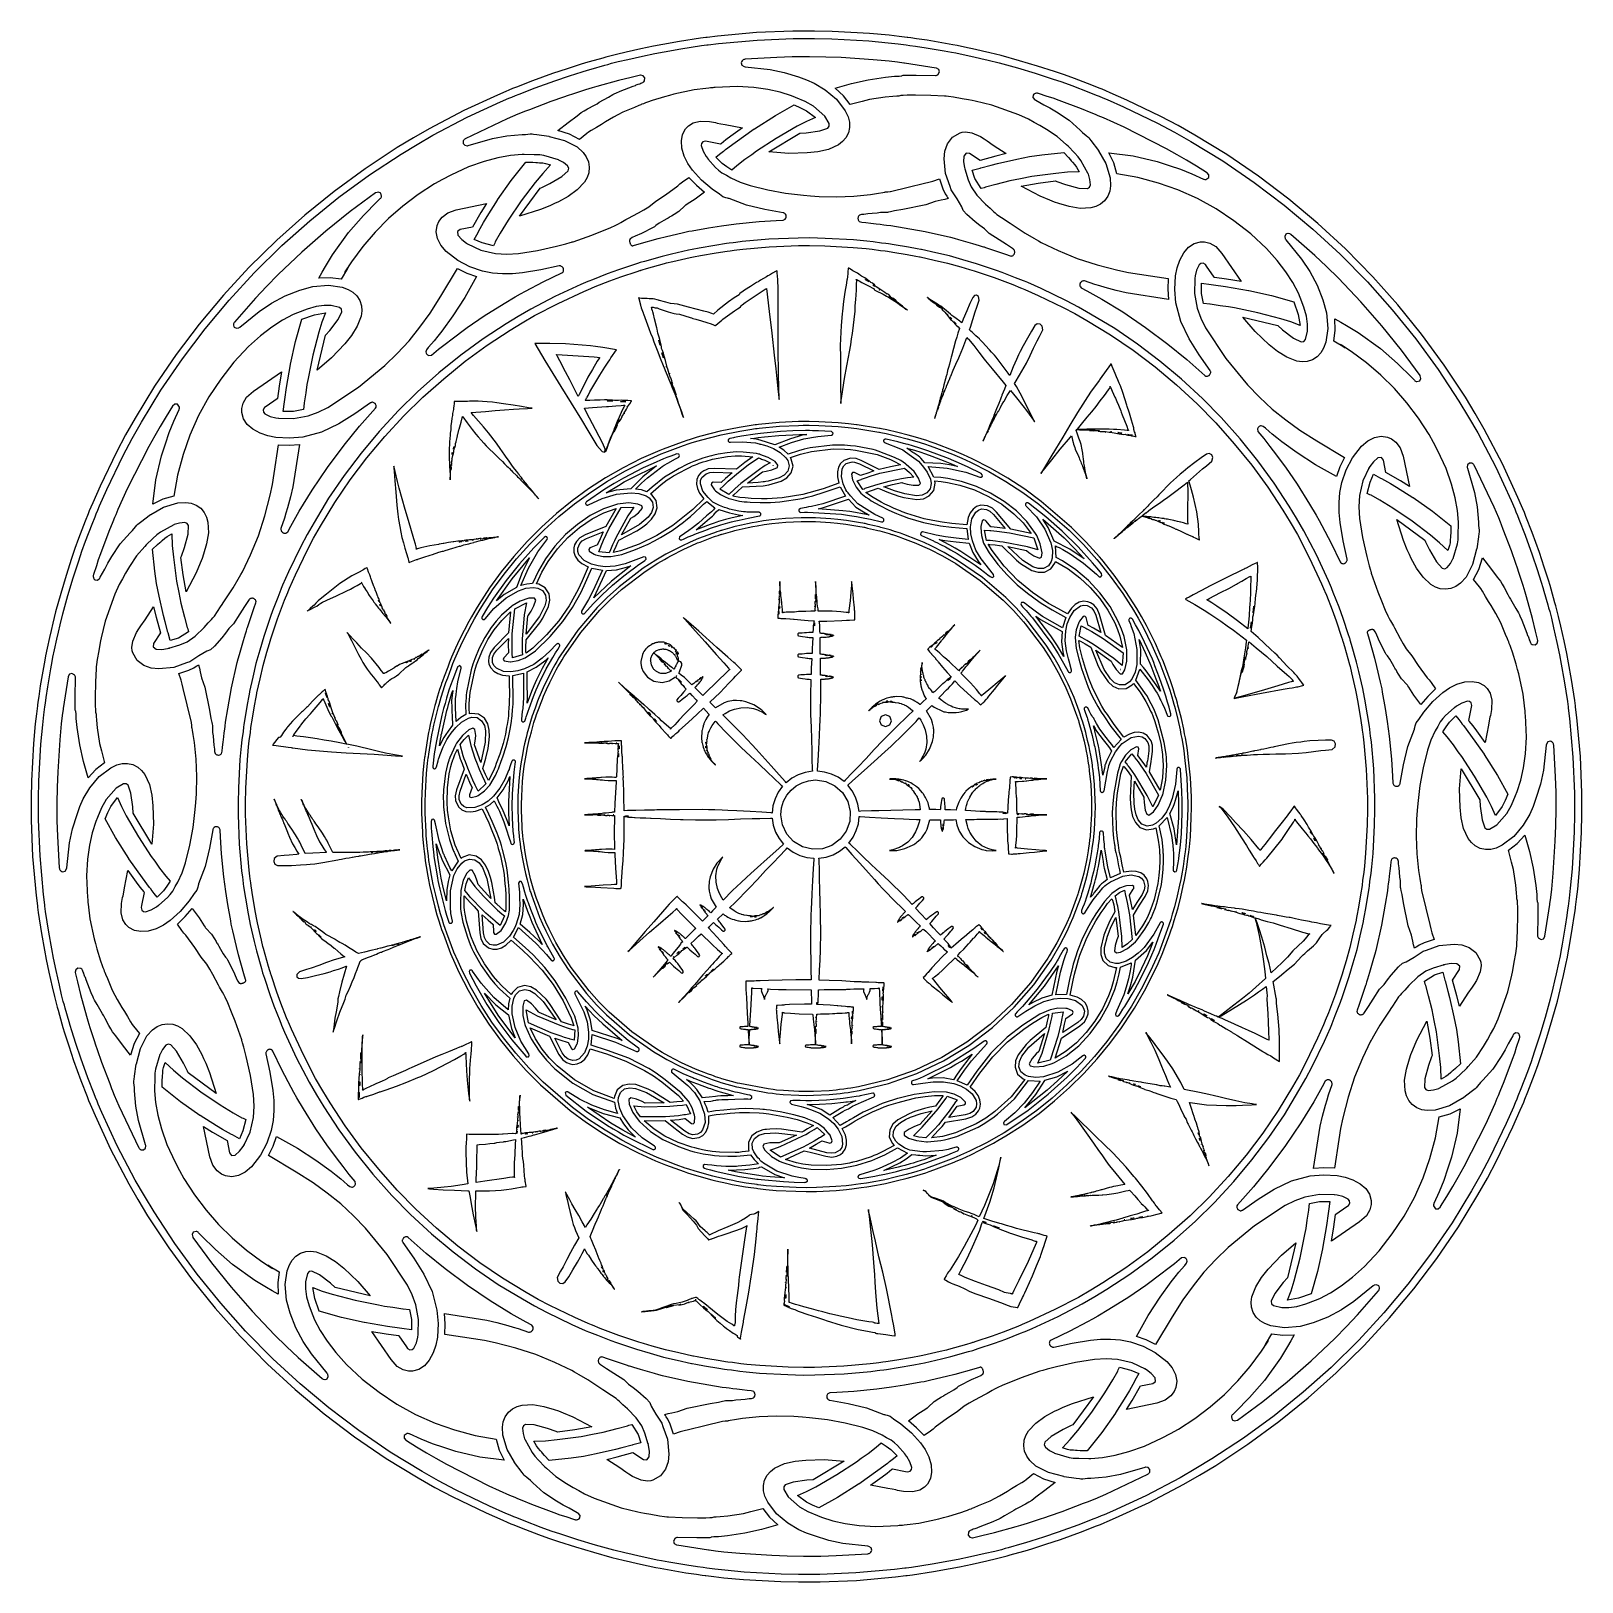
# Model space of a CAD drawing. Extents: x 0 to 238, y 0 to 238.
import ezdxf

# ---------------------------------------------------------------- set-up
doc = ezdxf.new("R2010")
doc.units = 0

msp = doc.modelspace()

# ---------------------------------------------------------------- linework, layer by layer
at = {"layer": 'Layer 1'}
for p, q in [((120.0119, 237.5192), (116.67816, 237.497974)), ((122.694, 237.443), (120.0119, 237.5192)), ((95.345634, 235.223868), (93.400344, 234.804692)), ((96.756464, 235.47311), (95.345634, 235.223868)), ((99.307504, 235.930561), (96.756464, 235.47311)), ((102.550814, 236.423586), (99.307504, 235.930561)), ((99.502895, 234.804186), (102.693245, 235.289326)), ((103.36201, 236.518054), (102.550814, 236.423586)), ((102.693245, 235.289326), (103.504105, 235.383659)), ((103.371848, 236.519403), (103.36201, 236.518054)), ((103.56887, 236.547027), (103.371848, 236.519403)), ((103.372227, 236.519461), (103.376, 236.52)), ((103.376068, 236.519932), (103.372227, 236.519461)), ((103.376, 236.52), (103.376068, 236.519932)), ((103.504105, 235.383659), (103.727204, 235.414855)), ((105.13379, 236.751057), (103.56887, 236.547027)), ((103.727204, 235.414855), (105.269884, 235.615989)), ((111.12793, 237.273664), (105.13379, 236.751057)), ((105.269884, 235.615989), (111.195094, 236.132396)), ((116.67816, 237.497974), (111.12793, 237.273664)), ((111.195094, 236.132396), (116.708334, 236.355224)), ((116.708334, 236.355224), (119.984794, 236.376315)), ((119.984794, 236.376315), (122.654964, 236.300442)), ((122.654964, 236.300442), (128.310174, 236.000327)), ((128.39695, 237.140722), (122.694, 237.443)), ((128.310174, 236.000327), (131.291244, 235.727435)), ((131.41393, 236.864461), (128.39695, 237.140722)), ((131.291244, 235.727435), (132.819444, 235.546991)), ((132.96315, 236.681581), (131.41393, 236.864461)), ((132.819444, 235.546991), (134.022394, 235.384939)), ((134.163, 236.52), (132.96315, 236.681581)), ((134.022394, 235.384939), (134.59237, 235.319983)), ((134.268, 236.509), (134.162615, 236.520184)), ((134.162615, 236.520184), (134.163, 236.52)), ((134.728995, 236.455651), (134.268, 236.509)), ((134.59237, 235.319983), (135.465424, 235.208065)), ((135.62078, 236.341306), (134.728995, 236.455651)), ((135.465424, 235.208065), (137.083714, 234.964482)), ((137.26723, 236.093478), (135.62078, 236.341306)), ((140.038, 235.608), (137.26723, 236.093478)), ((141.168247, 235.405466), (140.038, 235.608)), ((141.85068, 235.287619), (141.168247, 235.405466)), ((142.98733, 235.064791), (141.85068, 235.287619)), ((85.465767, 232.777853), (84.93804, 232.627457)), ((87.582337, 233.377744), (85.465767, 232.777853)), ((88.033384, 233.512169), (87.582337, 233.377744)), ((88.637184, 233.680554), (88.033384, 233.512169)), ((89.685704, 233.945843), (88.637184, 233.680554)), ((88.933805, 232.576507), (89.951725, 232.834037)), ((91.135874, 234.275808), (89.685704, 233.945843)), ((89.951725, 232.834037), (91.386195, 233.160362)), ((93.400344, 234.804692), (91.135874, 234.275808)), ((91.386195, 233.160362), (93.663265, 233.692133)), ((93.663265, 233.692133), (95.558625, 234.100728)), ((95.558625, 234.100728), (96.957315, 234.347748)), ((96.957315, 234.347748), (99.502895, 234.804186)), ((108.811118, 232.794791), (108.769815, 232.65585)), ((108.911045, 232.966275), (108.811118, 232.794791)), ((108.946622, 233.008388), (108.911045, 232.966275)), ((109.069053, 233.098273), (108.946622, 233.008388)), ((109.150651, 233.142274), (109.069053, 233.098273)), ((109.284605, 233.178054), (109.150651, 233.142274)), ((109.357577, 233.197528), (109.284605, 233.178054)), ((114.240407, 233.470891), (109.357577, 233.197528)), ((116.583507, 233.546492), (114.240407, 233.470891)), ((117.760517, 233.57614), (116.583507, 233.546492)), ((119.251117, 233.587189), (117.760517, 233.57614)), ((121.704927, 233.525334), (119.251117, 233.587189)), ((124.070267, 233.439355), (121.704927, 233.525334)), ((128.994257, 233.131694), (124.070267, 233.439355)), ((131.451297, 232.887171), (128.994257, 233.131694)), ((132.699457, 232.735618), (131.451297, 232.887171)), ((137.083714, 234.964482), (139.833804, 234.482506)), ((139.833804, 234.482506), (140.971054, 234.27888)), ((140.971054, 234.27888), (141.649042, 234.16184)), ((141.649042, 234.16184), (142.749422, 233.946155)), ((142.749422, 233.946155), (144.368052, 233.574683)), ((144.63553, 234.686647), (142.98733, 235.064791)), ((144.368052, 233.574683), (145.451602, 233.324634)), ((145.70857, 234.439158), (144.63553, 234.686647)), ((145.451602, 233.324634), (146.571872, 233.066965)), ((146.82109, 234.183183), (145.70857, 234.439158)), ((146.571872, 233.066965), (148.295402, 232.658164)), ((148.58216, 233.765356), (146.82109, 234.183183)), ((151.39591, 232.970799), (148.58216, 233.765356)), ((154.14404, 232.161891), (151.39591, 232.970799)), ((79.859132, 230.999603), (76.827802, 229.899543)), ((82.115652, 231.753057), (79.859132, 230.999603)), ((80.223462, 229.915964), (82.488742, 230.672449)), ((84.110602, 232.381721), (82.115652, 231.753057)), ((82.488742, 230.672449), (84.428232, 231.283527)), ((84.93804, 232.627457), (84.110602, 232.381721)), ((84.428232, 231.283527), (85.239902, 231.524827)), ((85.239902, 231.524827), (85.772952, 231.676702)), ((85.772952, 231.676702), (87.910412, 232.282658)), ((87.910412, 232.282658), (88.351017, 232.413984)), ((88.351017, 232.413984), (88.933805, 232.576507)), ((91.936544, 230.409211), (89.992334, 229.954455)), ((93.358884, 230.735807), (91.936544, 230.409211)), ((93.392105, 230.735333), (93.358884, 230.735807)), ((93.769354, 230.669965), (93.392105, 230.735333)), ((94.014165, 230.375587), (93.769354, 230.669965)), ((93.958104, 229.877372), (94.014165, 230.375587)), ((108.769815, 232.65585), (108.88701, 232.294945)), ((108.88701, 232.294945), (109.207, 232.091)), ((109.207, 232.091), (109.247157, 232.0815)), ((109.247157, 232.0815), (109.357393, 232.055759)), ((109.357393, 232.055759), (113.1846, 231.648055)), ((113.1846, 231.648055), (115.354815, 231.181427)), ((115.354815, 231.181427), (117.543023, 230.478989)), ((117.543023, 230.478989), (118.780073, 230.054019)), ((128.198, 230.067), (130.883, 230.461922)), ((130.883, 230.461922), (132.26815, 230.584485)), ((132.26815, 230.584485), (132.970601, 230.626398)), ((133.67776, 232.6018), (132.699457, 232.735618)), ((132.970601, 230.626398), (133.324485, 230.64203)), ((133.324485, 230.64203), (133.38378, 230.665545)), ((133.38378, 230.665545), (133.440718, 230.68913)), ((133.440718, 230.68913), (133.555467, 230.73616)), ((133.555467, 230.73616), (135.562607, 230.774367)), ((133.758684, 232.593311), (133.67776, 232.6018)), ((138.642524, 231.848617), (133.758684, 232.593311)), ((135.562607, 230.774367), (138.538077, 230.709738)), ((138.538077, 230.709738), (138.617452, 230.721058)), ((138.617452, 230.721058), (138.724318, 230.736086)), ((138.688809, 231.830555), (138.642524, 231.848617)), ((139.022474, 231.624971), (138.688809, 231.830555)), ((138.724318, 230.736086), (138.850051, 230.79511)), ((138.850051, 230.79511), (138.897891, 230.824151)), ((138.897891, 230.824151), (139.135611, 231.249742)), ((139.135611, 231.249742), (139.022474, 231.624971)), ((148.295402, 232.658164), (151.081542, 231.871157)), ((151.081542, 231.871157), (153.806092, 231.069189)), ((153.806092, 231.069189), (156.412922, 230.209744)), ((156.76751, 231.297123), (154.14404, 232.161891)), ((158.26586, 230.799786), (156.76751, 231.297123)), ((159.80154, 230.245307), (158.26586, 230.799786)), ((72.729157, 228.265018), (71.469067, 227.717346)), ((73.187954, 228.462779), (72.729157, 228.265018)), ((73.767026, 228.69612), (73.187954, 228.462779)), ((74.356472, 228.927709), (73.767026, 228.69612)), ((76.827802, 229.899543), (74.356472, 228.927709)), ((74.776862, 227.864618), (77.238892, 228.832814)), ((77.238892, 228.832814), (80.223462, 229.915964)), ((84.915839, 228.500048), (82.942589, 227.865726)), ((85.954649, 228.812629), (84.915839, 228.500048)), ((86.6513, 229.011), (85.954649, 228.812629)), ((89.992334, 229.954455), (86.6513, 229.011)), ((89.419272, 227.948854), (89.588467, 228.020211)), ((89.588467, 228.020211), (90.238489, 228.285085)), ((90.238489, 228.285085), (92.234519, 229.060168)), ((92.234519, 229.060168), (92.5677, 229.202)), ((92.5677, 229.202), (92.707919, 229.267224)), ((92.707919, 229.267224), (92.967606, 229.361354)), ((92.967606, 229.361354), (93.250607, 229.454812)), ((93.250607, 229.454812), (93.39898, 229.518029)), ((93.39898, 229.518029), (93.714053, 229.649017)), ((93.714053, 229.649017), (93.773884, 229.689784)), ((93.773884, 229.689784), (93.848004, 229.740051)), ((93.848004, 229.740051), (93.958104, 229.877372)), ((101.591414, 228.494643), (98.479424, 227.839834)), ((103.360494, 228.742267), (101.591414, 228.494643)), ((103.824952, 228.790174), (103.360494, 228.742267)), ((104.059639, 228.811803), (103.824952, 228.790174)), ((104.245273, 228.825415), (104.059639, 228.811803)), ((104.419856, 228.832423), (104.245273, 228.825415)), ((104.573419, 228.845687), (104.419856, 228.832423)), ((104.787287, 228.866507), (104.573419, 228.845687)), ((108.164017, 229.017372), (104.787287, 228.866507)), ((110.68036, 228.871515), (108.164017, 229.017372)), ((112.851389, 228.579676), (110.68036, 228.871515)), ((114.750019, 228.154283), (112.851389, 228.579676)), ((116.449167, 227.607762), (114.750019, 228.154283)), ((118.780073, 230.054019), (119.926563, 229.554726)), ((119.926563, 229.554726), (121.639453, 228.490106)), ((121.639453, 228.490106), (123.350895, 227.068457)), ((123.167031, 228.764144), (125.659878, 229.502988)), ((124.416997, 227.601182), (123.167031, 228.764144)), ((125.659878, 229.502988), (128.198, 230.067)), ((156.412922, 230.209744), (157.889982, 229.719618)), ((157.889982, 229.719618), (159.400932, 229.174035)), ((159.400932, 229.174035), (162.025962, 228.156115)), ((162.44772, 229.219297), (159.80154, 230.245307)), ((162.025962, 228.156115), (163.150482, 227.711536)), ((163.569, 228.776), (162.44772, 229.219297)), ((164.02084, 228.599484), (163.569, 228.776)), ((164.592565, 228.359403), (164.02084, 228.599484)), ((165.25849, 228.07216), (164.592565, 228.359403)), ((167.80226, 226.94494), (165.25849, 228.07216)), ((71.469067, 227.717346), (66.3052, 225.331)), ((66.80732, 224.30387), (71.92921, 226.67083)), ((71.92921, 226.67083), (73.18182, 227.2152)), ((73.18182, 227.2152), (73.62869, 227.407842)), ((73.62869, 227.407842), (74.187749, 227.633165)), ((74.187749, 227.633165), (74.776862, 227.864618)), ((79.642, 226.740002), (76.33353, 225.464822)), ((81.56714, 227.40667), (79.642, 226.740002)), ((82.28697, 227.642771), (81.56714, 227.40667)), ((82.942589, 227.865726), (82.28697, 227.642771)), ((85.247249, 225.589784), (86.292939, 226.155447)), ((86.292939, 226.155447), (86.696347, 226.389189)), ((86.696347, 226.389189), (87.040328, 226.599351)), ((87.040328, 226.599351), (88.426618, 227.408529)), ((88.426618, 227.408529), (89.126232, 227.794149)), ((89.126232, 227.794149), (89.315304, 227.894882)), ((89.315304, 227.894882), (89.419272, 227.948854)), ((92.41009, 225.814432), (90.62975, 225.08153)), ((93.096502, 226.097295), (92.41009, 225.814432)), ((93.382802, 226.224041), (93.096502, 226.097295)), ((93.452002, 226.255035), (93.382802, 226.224041)), ((93.564459, 226.29688), (93.452002, 226.255035)), ((93.790186, 226.378005), (93.564459, 226.29688)), ((94.124596, 226.507982), (93.790186, 226.378005)), ((94.420805, 226.630145), (94.124596, 226.507982)), ((95.12507, 226.896368), (94.420805, 226.630145)), ((97.00156, 227.461492), (95.12507, 226.896368)), ((97.788164, 227.662824), (97.00156, 227.461492)), ((98.479424, 227.839834), (97.788164, 227.662824)), ((114.036877, 224.5861), (116.90336, 226.19082)), ((117.099392, 227.352794), (116.449167, 227.607762)), ((116.90336, 226.19082), (117.826748, 225.756012)), ((118.558662, 226.715977), (117.099392, 227.352794)), ((117.826748, 225.756012), (118.744878, 225.301191)), ((119.857562, 225.991231), (118.558662, 226.715977)), ((121.566072, 224.470441), (119.857562, 225.991231)), ((123.350895, 227.068457), (124.707233, 225.304806)), ((125.463981, 226.252584), (124.416997, 227.601182)), ((127.305701, 226.744802), (125.463981, 226.252584)), ((128.434671, 227.017694), (127.305701, 226.744802)), ((130.793681, 227.382294), (128.434671, 227.017694)), ((132.001421, 227.501423), (130.793681, 227.382294)), ((132.61196, 227.545153), (132.001421, 227.501423)), ((132.918735, 227.563277), (132.61196, 227.545153)), ((133.058012, 227.603773), (132.918735, 227.563277)), ((133.222691, 227.643798), (133.058012, 227.603773)), ((133.551307, 227.662989), (133.222691, 227.643798)), ((134.199712, 227.690819), (133.551307, 227.662989)), ((135.461152, 227.711638), (134.199712, 227.690819)), ((137.814432, 227.653501), (135.461152, 227.711638)), ((139.911732, 227.534372), (137.814432, 227.653501)), ((140.143117, 227.520424), (139.911732, 227.534372)), ((140.526657, 227.478176), (140.143117, 227.520424)), ((141.295943, 227.372456), (140.526657, 227.478176)), ((142.593503, 227.152187), (141.295943, 227.372456)), ((143.56965, 226.973224), (142.593503, 227.152187)), ((144.157953, 226.857126), (143.56965, 226.973224)), ((144.610685, 226.764207), (144.157953, 226.857126)), ((147.127225, 226.153061), (144.610685, 226.764207)), ((151.294325, 224.659501), (147.127225, 226.153061)), ((153.46231, 227.720533), (153.450561, 227.344379)), ((153.450561, 227.344379), (153.753193, 226.998141)), ((153.570119, 227.827803), (153.46231, 227.720533)), ((153.763032, 227.93669), (153.570119, 227.827803)), ((153.753193, 226.998141), (153.797194, 226.970582)), ((153.824954, 227.957856), (153.763032, 227.93669)), ((153.797194, 226.970582), (153.86727, 226.910469)), ((154.010992, 227.981439), (153.824954, 227.957856)), ((153.86727, 226.910469), (155.11051, 226.217332)), ((154.129649, 227.982384), (154.010992, 227.981439)), ((154.243187, 227.970322), (154.129649, 227.982384)), ((154.301325, 227.965135), (154.243187, 227.970322)), ((155.624075, 227.517319), (154.301325, 227.965135)), ((155.11051, 226.217332), (155.507314, 226.004139)), ((155.507314, 226.004139), (156.030325, 225.734549)), ((156.520375, 227.223808), (155.624075, 227.517319)), ((156.030325, 225.734549), (157.063825, 225.150087)), ((157.480824, 226.889657), (156.520375, 227.223808)), ((160.867794, 225.597897), (157.480824, 226.889657)), ((163.150482, 227.711536), (163.591826, 227.539039)), ((163.591826, 227.539039), (164.143878, 227.307182)), ((164.143878, 227.307182), (164.803606, 227.022632)), ((164.803606, 227.022632), (167.330186, 225.903102)), ((167.330186, 225.903102), (172.502746, 223.418832)), ((173.02314, 224.43743), (167.80226, 226.94494)), ((66.3052, 225.331), (60.997, 222.54891)), ((61.55895, 221.55318), (66.80732, 224.30387)), ((72.943591, 224.052999), (66.519901, 221.026789)), ((74.578451, 224.763394), (72.943591, 224.052999)), ((75.22551, 225.027664), (74.578451, 224.763394)), ((75.6112, 225.179), (75.22551, 225.027664)), ((76.33353, 225.464822), (75.6112, 225.179)), ((80.684608, 222.292432), (82.252558, 223.491612)), ((82.252558, 223.491612), (83.666348, 224.542822)), ((83.666348, 224.542822), (84.288083, 225.025405)), ((84.288083, 225.025405), (84.734615, 225.300789)), ((84.734615, 225.300789), (85.247249, 225.589784)), ((88.001495, 223.610335), (87.387922, 223.229296)), ((89.238065, 224.34236), (88.001495, 223.610335)), ((89.86107, 224.693348), (89.238065, 224.34236)), ((90.62975, 225.08153), (89.86107, 224.693348)), ((100.70244, 223.024374), (101.42231, 223.466401)), ((101.42231, 223.466401), (102.47084, 223.734245)), ((102.47084, 223.734245), (103.899448, 223.670595)), ((103.899448, 223.670595), (104.526023, 223.555036)), ((104.526023, 223.555036), (104.832798, 223.491022)), ((104.832798, 223.491022), (105.074964, 223.421014)), ((105.074964, 223.421014), (105.666098, 223.304648)), ((105.666098, 223.304648), (106.317873, 223.190235)), ((110.794, 222.554), (114.036877, 224.5861)), ((118.756668, 223.678934), (117.320438, 222.931142)), ((118.744878, 225.301191), (120.155158, 224.295871)), ((120.155158, 224.295871), (118.756668, 223.678934)), ((122.250932, 223.364981), (121.566072, 224.470441)), ((122.265671, 222.969434), (122.250932, 223.364981)), ((124.707233, 225.304806), (125.132745, 224.381822)), ((125.132745, 224.381822), (125.349195, 223.572108)), ((125.349195, 223.572108), (125.365759, 222.745816)), ((152.749825, 224.027324), (151.294325, 224.659501)), ((153.65455, 223.528773), (152.749825, 224.027324)), ((154.52464, 223.030694), (153.65455, 223.528773)), ((157.063825, 225.150087), (158.969145, 223.85692)), ((158.969145, 223.85692), (160.700235, 222.338417)), ((162.378474, 225.001644), (160.867794, 225.597897)), ((163.023983, 224.735489), (162.378474, 225.001644)), ((163.452864, 224.550597), (163.023983, 224.735489)), ((164.24041, 224.20803), (163.452864, 224.550597)), ((167.42497, 222.77214), (164.24041, 224.20803)), ((172.502746, 223.418832), (175.132086, 222.025332)), ((175.68307, 223.02769), (173.02314, 224.43743)), ((58.56879, 221.14112), (56.09281, 219.65894)), ((60.997, 222.54891), (58.56879, 221.14112)), ((59.14847, 220.1557), (61.55895, 221.55318)), ((66.350969, 220.898226), (66.292413, 220.825861)), ((66.459788, 220.981038), (66.350969, 220.898226)), ((66.519901, 221.026789), (66.459788, 220.981038)), ((66.95807, 219.97302), (70.667555, 221.068703)), ((70.667555, 221.068703), (72.879156, 221.475145)), ((72.879156, 221.475145), (75.21068, 221.66853)), ((75.21068, 221.66853), (75.748378, 221.682478)), ((75.748378, 221.682478), (76.47232, 221.758215)), ((76.47232, 221.758215), (76.748785, 221.752824)), ((76.748785, 221.752824), (76.983808, 221.730117)), ((76.983808, 221.730117), (77.451769, 221.679176)), ((77.451769, 221.679176), (79.292079, 221.400691)), ((79.292079, 221.400691), (79.35609, 221.392066)), ((79.35609, 221.392066), (81.726879, 220.758215)), ((82.494658, 221.725894), (80.684608, 222.292432)), ((83.997988, 220.929856), (82.494658, 221.725894)), ((85.124398, 221.826156), (83.997988, 220.929856)), ((85.405646, 222.04393), (85.124398, 221.826156)), ((85.789513, 222.286031), (85.405646, 222.04393)), ((86.594918, 222.768814), (85.789513, 222.286031)), ((87.387922, 223.229296), (86.594918, 222.768814)), ((99.607411, 220.684208), (99.799589, 221.697983)), ((99.799589, 221.697983), (100.259808, 222.565475)), ((100.259808, 222.565475), (100.70244, 223.024374)), ((106.317873, 223.190235), (108.993433, 222.710415)), ((107.161813, 221.396485), (106.420893, 220.832978)), ((108.993433, 222.710415), (107.161813, 221.396485)), ((107.824661, 220.472085), (110.755661, 222.530165)), ((110.755661, 222.530165), (110.794, 222.554)), ((114.127484, 221.060392), (111.131368, 219.100002)), ((113.013956, 219.004627), (117.747126, 221.865687)), ((117.320438, 222.931142), (114.127484, 221.060392)), ((117.747126, 221.865687), (118.694435, 221.923029)), ((118.694435, 221.923029), (120.826368, 222.211437)), ((120.826368, 222.211437), (122.022375, 222.657213)), ((122.022375, 222.657213), (122.265671, 222.969434)), ((124.813696, 221.188242), (124.298396, 220.584113)), ((125.186055, 221.939132), (124.813696, 221.188242)), ((125.365759, 222.745816), (125.186055, 221.939132)), ((140.344081, 220.22771), (141.13906, 221.275035)), ((141.13906, 221.275035), (142.276301, 221.93501)), ((142.276301, 221.93501), (142.626412, 222.031028)), ((142.626412, 222.031028), (143.107849, 222.060001)), ((143.107849, 222.060001), (144.080179, 221.936198)), ((144.080179, 221.936198), (145.411669, 221.342875)), ((145.411669, 221.342875), (145.952065, 221.012574)), ((145.952065, 221.012574), (146.416792, 220.690226)), ((155.54357, 222.453982), (154.52464, 223.030694)), ((157.140094, 221.37156), (155.54357, 222.453982)), ((158.60327, 220.114722), (157.140094, 221.37156)), ((160.700235, 222.338417), (161.045697, 221.987767)), ((161.045697, 221.987767), (161.614798, 221.532743)), ((161.614798, 221.532743), (161.82489, 221.326961)), ((161.82489, 221.326961), (161.993275, 221.137553)), ((161.993275, 221.137553), (162.318928, 220.757324)), ((173.911, 219.495), (167.42497, 222.77214)), ((175.132086, 222.025332), (177.638256, 220.593152)), ((178.2137, 221.58169), (175.68307, 223.02769)), ((183.14362, 218.58675), (178.2137, 221.58169)), ((56.09281, 219.65894), (51.186629, 216.434542)), ((51.838013, 215.494791), (56.6948, 218.687)), ((56.6948, 218.687), (59.14847, 220.1557)), ((66.197745, 220.643526), (66.171329, 220.44691)), ((66.171329, 220.44691), (66.186425, 220.30285)), ((66.186425, 220.30285), (66.432468, 220.014393)), ((66.214723, 220.696287), (66.197745, 220.643526)), ((66.292413, 220.825861), (66.214723, 220.696287)), ((66.432468, 220.014393), (66.805857, 219.948628)), ((66.805857, 219.948628), (66.846824, 219.955367)), ((66.846824, 219.955367), (66.95807, 219.97302)), ((75.252322, 218.588145), (73.458229, 218.442706)), ((75.557288, 218.593264), (75.252322, 218.588145)), ((77.057528, 218.560317), (75.557288, 218.593264)), ((77.909898, 218.551961), (77.057528, 218.560317)), ((78.545908, 218.436267), (77.909898, 218.551961)), ((81.726879, 220.758215), (83.63431, 219.769196)), ((83.63431, 219.769196), (84.564773, 218.923027)), ((84.564773, 218.923027), (85.052716, 218.243182)), ((99.684916, 219.560632), (99.607411, 220.684208)), ((100.033748, 218.363735), (99.684916, 219.560632)), ((102.681297, 220.303501), (102.65598, 219.968613)), ((102.65598, 219.968613), (102.965695, 219.103084)), ((102.8906, 220.566148), (102.681297, 220.303501)), ((103.298129, 220.650174), (102.8906, 220.566148)), ((102.965695, 219.103084), (103.429915, 218.309633)), ((103.583822, 220.598962), (103.298129, 220.650174)), ((105.614952, 220.198924), (103.583822, 220.598962)), ((104.861027, 218.215626), (105.447242, 218.651109)), ((105.447242, 218.651109), (106.071, 219.112)), ((105.689069, 220.258622), (105.614952, 220.198924)), ((106.420893, 220.832978), (105.689069, 220.258622)), ((106.071, 219.112), (106.108061, 219.140366)), ((106.108061, 219.140366), (106.374761, 219.357265)), ((106.374761, 219.357265), (107.824661, 220.472085)), ((110.386339, 218.574767), (109.347859, 217.820235)), ((111.131368, 219.100002), (110.386339, 218.574767)), ((116.075676, 218.777015), (113.013956, 219.004627)), ((118.887416, 218.854098), (116.075676, 218.777015)), ((120.488856, 219.014869), (118.887416, 218.854098)), ((122.161986, 219.399682), (120.488856, 219.014869)), ((123.668355, 220.093082), (122.161986, 219.399682)), ((124.298396, 220.584113), (123.668355, 220.093082)), ((139.826396, 217.92416), (139.959642, 219.104161)), ((139.959642, 219.104161), (140.344081, 220.22771)), ((143.209233, 218.806116), (142.860808, 218.360256)), ((143.702933, 218.766159), (143.209233, 218.806116)), ((143.724023, 218.753222), (143.702933, 218.766159)), ((145.351943, 217.687462), (143.724023, 218.753222)), ((146.416792, 220.690226), (147.333373, 220.054552)), ((147.333373, 220.054552), (149.327833, 218.744262)), ((149.327833, 218.744262), (147.767143, 218.350421)), ((152.914206, 218.293154), (154.816846, 218.572988)), ((154.816846, 218.572988), (158.184886, 218.91562)), ((158.184886, 218.91562), (158.869207, 218.172273)), ((158.813836, 219.904159), (158.60327, 220.114722)), ((159.786413, 218.845199), (158.813836, 219.904159)), ((160.389804, 218.238904), (159.786413, 218.845199)), ((162.318928, 220.757324), (163.464198, 219.230264)), ((163.464198, 219.230264), (163.503277, 219.178312)), ((163.503277, 219.178312), (164.610771, 217.216147)), ((165.810561, 217.316005), (165.044, 218.88)), ((165.044, 218.88), (168.776576, 218.390926)), ((175.532042, 218.577582), (173.911, 219.495)), ((176.981812, 217.730603), (175.532042, 218.577582)), ((177.638256, 220.593152), (182.523976, 217.625292)), ((187.99936, 215.27168), (183.14362, 218.58675)), ((51.186629, 216.434542), (46.4506, 212.96505)), ((67.021682, 216.712325), (64.289052, 215.457625)), ((69.401203, 217.539203), (67.021682, 216.712325)), ((71.527287, 218.104528), (69.401203, 217.539203)), ((73.458229, 218.442706), (71.527287, 218.104528)), ((73.555863, 214.61174), (75.813155, 217.448193)), ((75.813155, 217.448193), (76.850215, 217.422511)), ((76.850215, 217.422511), (77.343711, 217.386934)), ((77.343711, 217.386934), (77.586484, 217.365237)), ((77.586484, 217.365237), (77.863959, 217.357354)), ((77.863959, 217.357354), (78.390867, 217.311872)), ((79.589848, 217.003011), (78.384878, 215.724391)), ((78.390867, 217.311872), (78.809504, 217.218346)), ((80.777698, 217.775464), (78.545908, 218.436267)), ((78.809504, 217.218346), (79.589848, 217.003011)), ((80.826751, 217.756733), (80.777698, 217.775464)), ((81.553676, 217.37461), (80.826751, 217.756733)), ((82.196671, 216.863732), (81.553676, 217.37461)), ((82.359443, 216.503925), (82.196671, 216.863732)), ((82.251586, 216.124028), (82.359443, 216.503925)), ((85.052716, 218.243182), (85.363978, 217.478468)), ((85.363978, 217.478468), (85.489303, 216.662401)), ((85.489303, 216.662401), (85.419432, 215.828497)), ((100.5902, 217.239937), (100.033748, 218.363735)), ((101.299298, 216.205655), (100.5902, 217.239937)), ((102.710548, 214.665236), (101.299298, 216.205655)), ((103.429915, 218.309633), (103.663313, 217.983441)), ((103.663313, 217.983441), (103.676789, 217.968819)), ((103.676789, 217.968819), (104.859529, 216.628009)), ((104.859529, 216.628009), (105.288679, 216.220689)), ((105.853952, 217.246419), (104.861027, 218.215626)), ((105.288679, 216.220689), (105.826851, 215.806635)), ((106.563475, 216.740457), (105.853952, 217.246419)), ((107.342935, 216.228091), (106.563475, 216.740457)), ((108.098477, 216.86565), (107.342935, 216.228091)), ((108.10017, 216.866728), (108.098477, 216.86565)), ((108.111019, 216.87953), (108.10017, 216.866728)), ((109.347859, 217.820235), (108.111019, 216.87953)), ((140.047, 215.676), (139.826396, 217.92416)), ((142.860808, 218.360256), (142.827154, 217.475913)), ((142.827154, 217.475913), (142.955352, 216.600266)), ((142.955352, 216.600266), (142.998408, 216.415777)), ((142.998408, 216.415777), (143.542913, 214.733547)), ((144.163138, 216.193619), (145.338258, 216.514223)), ((144.570525, 214.948959), (144.163138, 216.193619)), ((145.338258, 216.514223), (145.338865, 216.514023)), ((145.338865, 216.514023), (145.481105, 216.552227)), ((147.767143, 218.350421), (145.351943, 217.687462)), ((145.481105, 216.552227), (145.483927, 216.552631)), ((145.483927, 216.552631), (147.024327, 216.981377)), ((147.024327, 216.981377), (148.028097, 217.243891)), ((148.028097, 217.243891), (150.983487, 217.893174)), ((150.983487, 217.893174), (150.995, 217.895)), ((150.995, 217.895), (151.000726, 217.896214)), ((151.000726, 217.896214), (152.914206, 218.293154)), ((158.869207, 218.172273), (159.175519, 217.806059)), ((159.175519, 217.806059), (159.320725, 217.624534)), ((159.320725, 217.624534), (159.513638, 217.423403)), ((159.513638, 217.423403), (159.859504, 217.019588)), ((159.859504, 217.019588), (160.104904, 216.652228)), ((160.104904, 216.652228), (160.521856, 215.939406)), ((160.78695, 217.696623), (160.389804, 218.238904)), ((161.92043, 215.629373), (160.78695, 217.696623)), ((164.610771, 217.216147), (165.260237, 215.058642)), ((166.314885, 215.648865), (165.810561, 217.316005)), ((168.776576, 218.390926), (172.44229, 217.53427)), ((172.44229, 217.53427), (174.31319, 216.94179)), ((174.31319, 216.94179), (176.02695, 216.344795)), ((176.02695, 216.344795), (176.886124, 216.023725)), ((177.718959, 217.301724), (176.981812, 217.730603)), ((178.497141, 216.831), (177.718959, 217.301724)), ((180.046501, 215.874327), (178.497141, 216.831)), ((182.523976, 217.625292), (187.330456, 214.343842)), ((47.149608, 212.060051), (51.838013, 215.494791)), ((61.801352, 214.101782), (59.307197, 212.502377)), ((63.037182, 214.794121), (61.801352, 214.101782)), ((64.289052, 215.457625), (63.037182, 214.794121)), ((71.462435, 211.652283), (73.555863, 214.61174)), ((77.210498, 214.313701), (75.072754, 211.494751)), ((78.384878, 215.724391), (77.210498, 214.313701)), ((78.217696, 213.570563), (79.487486, 214.162368)), ((79.487486, 214.162368), (81.317233, 215.24715)), ((81.317233, 215.24715), (82.251586, 216.124028)), ((84.759943, 214.393442), (83.648224, 213.179881)), ((85.157697, 215.082745), (84.759943, 214.393442)), ((85.419432, 215.828497), (85.157697, 215.082745)), ((97.190287, 212.438724), (99.049937, 213.812424)), ((99.049937, 213.812424), (99.391491, 214.120018)), ((99.391491, 214.120018), (99.799347, 214.431521)), ((99.799347, 214.431521), (100.774215, 215.089968)), ((100.774215, 215.089968), (101.914656, 213.912919)), ((101.914656, 213.912919), (103.168395, 212.857368)), ((104.311488, 213.323035), (102.710548, 214.665236)), ((105.826851, 215.806635), (106.540616, 215.423236)), ((106.540616, 215.423236), (107.186193, 215.036538)), ((107.186193, 215.036538), (108.624798, 214.356315)), ((108.624798, 214.356315), (110.134913, 213.854478)), ((110.134913, 213.854478), (112.837543, 213.19864)), ((134.357686, 213.625523), (136.848556, 214.202438)), ((136.848556, 214.202438), (137.497839, 214.355662)), ((137.497839, 214.355662), (138.112891, 214.522229)), ((138.112891, 214.522229), (139.144981, 214.867951)), ((139.144981, 214.867951), (139.635649, 213.348851)), ((140.768998, 213.691546), (140.047, 215.676)), ((143.542913, 214.733547), (143.970042, 213.634157)), ((145.521269, 213.389159), (144.570525, 214.948959)), ((147.754106, 214.003748), (146.175, 213.608)), ((149.928696, 214.571093), (147.754106, 214.003748)), ((151.559316, 214.894858), (149.928696, 214.571093)), ((153.274696, 215.233524), (151.559316, 214.894858)), ((151.641953, 213.754358), (154.257401, 214.239594)), ((154.557793, 212.241988), (151.641953, 213.754358)), ((156.935506, 215.719205), (153.274696, 215.233524)), ((154.257401, 214.239594), (156.896923, 214.569666)), ((156.896923, 214.569666), (157.112137, 214.482138)), ((158.736196, 215.895811), (156.935506, 215.719205)), ((157.112137, 214.482138), (158.422967, 214.009329)), ((158.422967, 214.009329), (160.495332, 213.47247)), ((160.521856, 215.939406), (158.736196, 215.895811)), ((161.941453, 215.581195), (161.92043, 215.629373)), ((162.177046, 214.796025), (161.941453, 215.581195)), ((162.119381, 213.61251), (162.260838, 213.980565)), ((162.260838, 213.980565), (162.177046, 214.796025)), ((165.326277, 213.811962), (165.211046, 212.981511)), ((165.260237, 215.058642), (165.326277, 213.811962)), ((169.514209, 215.092304), (166.314885, 215.648865)), ((172.647885, 214.240535), (169.514209, 215.092304)), ((175.623425, 213.207115), (172.647885, 214.240535)), ((176.886124, 216.023725), (177.777844, 215.650771)), ((177.777844, 215.650771), (179.551574, 214.839843)), ((179.551574, 214.839843), (179.637282, 214.816136)), ((179.637282, 214.816136), (179.742599, 214.787025)), ((179.742599, 214.787025), (179.939553, 214.790195)), ((179.939553, 214.790195), (180.355026, 215.085188)), ((180.081, 215.843), (180.046501, 215.874327)), ((180.363988, 215.516879), (180.081, 215.843)), ((180.355026, 215.085188), (180.363988, 215.516879)), ((187.330456, 214.343842), (191.924252, 210.852322)), ((192.637665, 211.74636), (187.99936, 215.27168)), ((46.4506, 212.96505), (41.951275, 209.319657)), ((42.694022, 208.441643), (47.149608, 212.060051)), ((52.765099, 212.718978), (48.890209, 209.861808)), ((50.909971, 209.269483), (53.089471, 211.465493)), ((52.813748, 212.741686), (52.765099, 212.718978)), ((53.210204, 212.856967), (52.813748, 212.741686)), ((53.089471, 211.465493), (53.509592, 211.850102)), ((53.585665, 212.685222), (53.210204, 212.856967)), ((53.509592, 211.850102), (53.562012, 211.918157)), ((53.562012, 211.918157), (53.63263, 212.009526)), ((53.705872, 212.20547), (53.585665, 212.685222)), ((53.63263, 212.009526), (53.689094, 212.148128)), ((53.689094, 212.148128), (53.705872, 212.20547)), ((59.307197, 212.502377), (56.938002, 210.723102)), ((69.847716, 209.105572), (71.4528, 211.638)), ((71.4528, 211.638), (71.459133, 211.647299)), ((71.4528, 211.638), (71.4528, 211.638)), ((71.459133, 211.647299), (71.462435, 211.652283)), ((75.072754, 211.494751), (73.093318, 208.562471)), ((74.839418, 209.165603), (78.002818, 213.479123)), ((78.002818, 213.479123), (78.217696, 213.570563)), ((80.802832, 211.382837), (80.17727, 211.083668)), ((82.267959, 212.179212), (80.802832, 211.382837)), ((83.648224, 213.179881), (82.267959, 212.179212)), ((94.615807, 210.61789), (95.673007, 211.443711)), ((95.673007, 211.443711), (97.190287, 212.438724)), ((101.697605, 211.762768), (100.914439, 211.2384)), ((103.168395, 212.857368), (101.697605, 211.762768)), ((105.429408, 212.51325), (104.311488, 213.323035)), ((105.971421, 212.141375), (105.429408, 212.51325)), ((106.424692, 211.983974), (105.971421, 212.141375)), ((106.685996, 211.91976), (106.424692, 211.983974)), ((106.838345, 211.891326), (106.685996, 211.91976)), ((106.923042, 211.854072), (106.838345, 211.891326)), ((109.583642, 210.86647), (106.923042, 211.854072)), ((112.837543, 213.19864), (115.572823, 212.696068)), ((115.572823, 212.696068), (116.950423, 212.511647)), ((116.950423, 212.511647), (118.293193, 212.374662)), ((118.293193, 212.374662), (119.362533, 212.256205)), ((119.362533, 212.256205), (120.724773, 212.160661)), ((120.724773, 212.160661), (123.367791, 212.110837)), ((123.367791, 212.110837), (126.008453, 212.233026)), ((126.008453, 212.233026), (128.551743, 212.506728)), ((128.551743, 212.506728), (129.810283, 212.694123)), ((129.810283, 212.694123), (130.438676, 212.799843)), ((130.438676, 212.799843), (130.752267, 212.854693)), ((130.752267, 212.854693), (130.833327, 212.86864)), ((130.833327, 212.86864), (130.979611, 212.873759)), ((130.979611, 212.873759), (131.234175, 212.88973)), ((131.234175, 212.88973), (131.60605, 212.924297)), ((131.60605, 212.924297), (131.609216, 212.95327)), ((131.609216, 212.95327), (134.357686, 213.625523)), ((138.470307, 211.406462), (137.757349, 211.147046)), ((139.395713, 211.627606), (138.470307, 211.406462)), ((139.930112, 211.731102), (139.395713, 211.627606)), ((139.635649, 213.348851), (140.009746, 212.590142)), ((140.446578, 211.849155), (139.930112, 211.731102)), ((140.009746, 212.590142), (140.242145, 212.211866)), ((140.242145, 212.211866), (140.369763, 212.023469)), ((140.369763, 212.023469), (140.446578, 211.849155)), ((140.939878, 213.220687), (140.768998, 213.691546)), ((141.213241, 212.735948), (140.939878, 213.220687)), ((141.81583, 211.801714), (141.213241, 212.735948)), ((142.545159, 210.580904), (141.81583, 211.801714)), ((143.970042, 213.634157), (144.848351, 212.375687)), ((144.848351, 212.375687), (146.175281, 211.004217)), ((145.979121, 213.515431), (145.521269, 213.389159)), ((146.175, 213.608), (145.979121, 213.515431)), ((156.012613, 211.611168), (154.557793, 212.241988)), ((156.747604, 211.335313), (156.012613, 211.611168)), ((160.495332, 213.47247), (161.774287, 213.421765)), ((161.774287, 213.421765), (162.119381, 213.61251)), ((164.427727, 211.538548), (163.794097, 210.989512)), ((164.905786, 212.213127), (164.427727, 211.538548)), ((165.211046, 212.981511), (164.905786, 212.213127)), ((178.626795, 211.867315), (175.623425, 213.207115)), ((181.496163, 210.285095), (178.626795, 211.867315)), ((197.06822, 208.04083), (192.637665, 211.74636)), ((41.951275, 209.319657), (37.65746, 205.50254)), ((48.890209, 209.861808), (45.162239, 206.857918)), ((48.634381, 206.657733), (50.909971, 209.269483)), ((56.938002, 210.723102), (54.744663, 208.803343)), ((62.443643, 208.352166), (62.958635, 209.035505)), ((62.958635, 209.035505), (63.821137, 209.668436)), ((63.821137, 209.668436), (65.111341, 210.115168)), ((65.111341, 210.115168), (69.743641, 211.099197)), ((68.879819, 209.705967), (67.645659, 207.502747)), ((69.743641, 211.099197), (68.879819, 209.705967)), ((69.316687, 208.210417), (69.847716, 209.105572)), ((78.019528, 210.179753), (74.839418, 209.165603)), ((79.477788, 210.766371), (78.019528, 210.179753)), ((80.17727, 211.083668), (79.477788, 210.766371)), ((91.419333, 208.82663), (93.066383, 209.689383)), ((93.066383, 209.689383), (93.874077, 210.149729)), ((93.874077, 210.149729), (94.615807, 210.61789)), ((97.844429, 209.055064), (97.718967, 208.961606)), ((98.074939, 209.174599), (97.844429, 209.055064)), ((98.498901, 209.413328), (98.074939, 209.174599)), ((99.208218, 209.880405), (98.498901, 209.413328)), ((100.132348, 210.740589), (99.208218, 209.880405)), ((100.181266, 210.793082), (100.132348, 210.740589)), ((100.285843, 210.855408), (100.181266, 210.793082)), ((100.502942, 210.982557), (100.285843, 210.855408)), ((100.914439, 211.2384), (100.502942, 210.982557)), ((112.380545, 210.185317), (109.583642, 210.86647)), ((115.215612, 209.68629), (112.380545, 210.185317)), ((115.274233, 209.66446), (115.215612, 209.68629)), ((115.373484, 209.62767), (115.274233, 209.66446)), ((115.455487, 209.571206), (115.373484, 209.62767)), ((115.530482, 209.499039), (115.455487, 209.571206)), ((115.6327, 209.315496), (115.530482, 209.499039)), ((115.656889, 209.204653), (115.6327, 209.315496)), ((115.647463, 208.973335), (115.668147, 209.047184)), ((115.671511, 209.137947), (115.656889, 209.204653)), ((115.665042, 209.092664), (115.671511, 209.137947)), ((115.668147, 209.047184), (115.665042, 209.092664)), ((126.695893, 209.049413), (126.672186, 208.957641)), ((126.751617, 209.157761), (126.695893, 209.049413)), ((126.800871, 209.230129), (126.751617, 209.157761)), ((126.884154, 209.304652), (126.800871, 209.230129)), ((127.190534, 209.415088), (126.884154, 209.304652)), ((127.527225, 209.443522), (127.190534, 209.415088)), ((128.173206, 209.503353), (127.527225, 209.443522)), ((128.801266, 209.556247), (128.173206, 209.503353)), ((129.611184, 209.650583), (128.801266, 209.556247)), ((130.083059, 209.705162), (129.611184, 209.650583)), ((130.316536, 209.732718), (130.083059, 209.705162)), ((130.374753, 209.739929), (130.316536, 209.732718)), ((130.503988, 209.737504), (130.374753, 209.739929)), ((130.734846, 209.736627), (130.503988, 209.737504)), ((130.843597, 209.738379), (130.734846, 209.736627)), ((131.166891, 209.750171), (130.843597, 209.738379)), ((131.351447, 209.777662), (131.166891, 209.750171)), ((131.634852, 209.841001), (131.351447, 209.777662)), ((132.229556, 209.964645), (131.634852, 209.841001)), ((133.511546, 210.211056), (132.229556, 209.964645)), ((137.053826, 210.883518), (133.511546, 210.211056)), ((137.757349, 211.147046), (137.053826, 210.883518)), ((142.770211, 210.040979), (142.545159, 210.580904)), ((143.309537, 209.438122), (142.770211, 210.040979)), ((144.603387, 208.286782), (143.309537, 209.438122)), ((146.175281, 211.004217), (146.549716, 210.685436)), ((146.549716, 210.685436), (146.890127, 210.386199)), ((146.890127, 210.386199), (147.421963, 209.862245)), ((147.421963, 209.862245), (147.648497, 209.660033)), ((147.648497, 209.660033), (147.761104, 209.561387)), ((147.761104, 209.561387), (147.929757, 209.440641)), ((147.929757, 209.440641), (148.644196, 208.952397)), ((157.402277, 211.108708), (156.747604, 211.335313)), ((158.974831, 210.641526), (157.402277, 211.108708)), ((160.6607, 210.360182), (158.974831, 210.641526)), ((162.315312, 210.423302), (160.6607, 210.360182)), ((163.085719, 210.633607), (162.315312, 210.423302)), ((163.794097, 210.989512), (163.085719, 210.633607)), ((184.222501, 208.477272), (181.496163, 210.285095)), ((191.924252, 210.852322), (196.314686, 207.180442)), ((38.435568, 204.664521), (42.694022, 208.441643)), ((45.162239, 206.857918), (41.471589, 203.642098)), ((46.173831, 203.244623), (48.634381, 206.657733)), ((52.702519, 206.729081), (50.819692, 204.509199)), ((54.744663, 208.803343), (52.702519, 206.729081)), ((62.080952, 206.76946), (62.195971, 207.754208)), ((62.287527, 205.755217), (62.080952, 206.76946)), ((62.195971, 207.754208), (62.443643, 208.352166)), ((65.731432, 207.113354), (65.346416, 206.799427)), ((65.346416, 206.799427), (65.401732, 206.235313)), ((65.755689, 207.118812), (65.731432, 207.113354)), ((67.645659, 207.502747), (65.755689, 207.118812)), ((67.879048, 205.597444), (68.490801, 206.686724)), ((68.490801, 206.686724), (68.491069, 206.68686)), ((68.491069, 206.68686), (68.560605, 206.815356)), ((68.560605, 206.815356), (68.562223, 206.817647)), ((68.562223, 206.817647), (69.316687, 208.210417)), ((73.093318, 208.562471), (71.872848, 206.572841)), ((85.897516, 206.234268), (87.297826, 206.801009)), ((87.297826, 206.801009), (88.683856, 207.398755)), ((88.683856, 207.398755), (89.550577, 207.792737)), ((89.550577, 207.792737), (89.979995, 207.997038)), ((89.979995, 207.997038), (90.343246, 208.180649)), ((90.343246, 208.180649), (90.841529, 208.479618)), ((90.841529, 208.479618), (91.090449, 208.641266)), ((91.090449, 208.641266), (91.214968, 208.725154)), ((91.214968, 208.725154), (91.419333, 208.82663)), ((95.280727, 207.414003), (93.478427, 206.518578)), ((95.474049, 207.525385), (95.280727, 207.414003)), ((95.541218, 207.599166), (95.474049, 207.525385)), ((95.688312, 207.749291), (95.541218, 207.599166)), ((96.189154, 208.100883), (95.688312, 207.749291)), ((96.932363, 208.514939), (96.189154, 208.100883)), ((97.382403, 208.747741), (96.932363, 208.514939)), ((97.600716, 208.865724), (97.382403, 208.747741)), ((97.718967, 208.961606), (97.600716, 208.865724)), ((99.709112, 206.610753), (100.544097, 206.804205)), ((100.544097, 206.804205), (100.760525, 206.847329)), ((100.760525, 206.847329), (101.271474, 206.935328)), ((101.271474, 206.935328), (103.750084, 207.38011)), ((103.750084, 207.38011), (105.733574, 207.704482)), ((105.733574, 207.704482), (107.984974, 207.993816)), ((107.984974, 207.993816), (111.497674, 208.346757)), ((111.497674, 208.346757), (114.141434, 208.503551)), ((114.141434, 208.503551), (115.177614, 208.547485)), ((115.177614, 208.547485), (115.420522, 208.635956)), ((115.420522, 208.635956), (115.518493, 208.714792)), ((115.518493, 208.714792), (115.623138, 208.885536)), ((115.623138, 208.885536), (115.647463, 208.973335)), ((126.654666, 208.827931), (126.650085, 208.795992)), ((126.650085, 208.795992), (126.66329, 208.726591)), ((126.672186, 208.957641), (126.650825, 208.87274)), ((126.650825, 208.87274), (126.654666, 208.827931)), ((126.66329, 208.726591), (126.683706, 208.617972)), ((126.683706, 208.617972), (126.724741, 208.528759)), ((126.724741, 208.528759), (126.772313, 208.443658)), ((126.772313, 208.443658), (126.846162, 208.373178)), ((126.846162, 208.373178), (127.251865, 208.246703)), ((127.251865, 208.246703), (127.835317, 208.191182)), ((127.835317, 208.191182), (128.627579, 208.106416)), ((128.627579, 208.106416), (129.430021, 208.009389)), ((129.430021, 208.009389), (130.054505, 207.925027)), ((130.054505, 207.925027), (130.609252, 207.847608)), ((130.609252, 207.847608), (131.045409, 207.800237)), ((131.045409, 207.800237), (131.682497, 207.721807)), ((131.682497, 207.721807), (133.728247, 207.390899)), ((133.728247, 207.390899), (136.949057, 206.813645)), ((136.949057, 206.813645), (140.797447, 205.927519)), ((145.317155, 207.746589), (144.603387, 208.286782)), ((145.690309, 207.485757), (145.317155, 207.746589)), ((146.006056, 207.245544), (145.690309, 207.485757)), ((146.75102, 206.504624), (146.006056, 207.245544)), ((148.644196, 208.952397), (149.364427, 208.480522)), ((149.364427, 208.480522), (149.704363, 208.264701)), ((149.704363, 208.264701), (149.96843, 208.073812)), ((149.96843, 208.073812), (152.26942, 206.541572)), ((186.792561, 206.45343), (184.222501, 208.477272)), ((196.314686, 207.180442), (200.504426, 203.345592)), ((201.29428, 204.17283), (197.06822, 208.04083)), ((37.65746, 205.50254), (33.36684, 201.2944)), ((34.193868, 200.504621), (38.435568, 204.664521)), ((50.819692, 204.509199), (49.104302, 202.152582)), ((62.794765, 204.746837), (62.287527, 205.755217)), ((63.581731, 203.779678), (62.794765, 204.746837)), ((65.401732, 206.235313), (65.987753, 205.573808)), ((65.987753, 205.573808), (66.681632, 205.026503)), ((66.681632, 205.026503), (66.839304, 204.922668)), ((66.839304, 204.922668), (68.898486, 203.945339)), ((69.108008, 205.059475), (67.879048, 205.597444)), ((70.836058, 204.628305), (69.108008, 205.059475)), ((71.039077, 205.02652), (70.836058, 204.628305)), ((71.101202, 205.224281), (71.039077, 205.02652)), ((71.872848, 206.572841), (71.101202, 205.224281)), ((77.580182, 203.921918), (80.481574, 204.550927)), ((80.481574, 204.550927), (81.897714, 204.931698)), ((81.897714, 204.931698), (82.600698, 205.140579)), ((82.600698, 205.140579), (82.775887, 205.194766)), ((82.775887, 205.194766), (82.882285, 205.220448)), ((82.882285, 205.220448), (83.063136, 205.256572)), ((83.063136, 205.256572), (85.897516, 206.234268)), ((91.682995, 205.475514), (91.679626, 205.37984)), ((91.679626, 205.37984), (91.684745, 205.280185)), ((91.70213, 205.557112), (91.682995, 205.475514)), ((91.684745, 205.280185), (91.706914, 205.169681)), ((91.729554, 205.629748), (91.70213, 205.557112)), ((91.706914, 205.169681), (91.721739, 205.096707)), ((91.721739, 205.096707), (91.736561, 205.061937)), ((91.772544, 205.682845), (91.729554, 205.629748)), ((91.736561, 205.061937), (91.746721, 205.024811)), ((91.746721, 205.024811), (91.783715, 204.950694)), ((91.801517, 205.718558), (91.772544, 205.682845)), ((91.783715, 204.950694), (91.823604, 204.870576)), ((92.059787, 205.875823), (91.801517, 205.718558)), ((91.823604, 204.870576), (91.886065, 204.78298)), ((91.886065, 204.78298), (91.930538, 204.727323)), ((91.930538, 204.727323), (92.003712, 204.672273)), ((92.003712, 204.672273), (92.044352, 204.645053)), ((92.044352, 204.645053), (92.153572, 204.636696)), ((92.5388, 206.087207), (92.059787, 205.875823)), ((92.153572, 204.636696), (92.292442, 204.685145)), ((92.292442, 204.685145), (93.145012, 204.928389)), ((93.478427, 206.518578), (92.5388, 206.087207)), ((93.145012, 204.928389), (96.069812, 205.764316)), ((96.069812, 205.764316), (97.344652, 206.062342)), ((97.344652, 206.062342), (99.709112, 206.610753)), ((102.32177, 204.261826), (101.24644, 204.074239)), ((104.72114, 204.692525), (102.32177, 204.261826)), ((106.49649, 204.96643), (104.72114, 204.692525)), ((106.933319, 205.016426), (106.49649, 204.96643)), ((107.534898, 205.089535), (106.933319, 205.016426)), ((107.955409, 205.148291), (107.534898, 205.089535)), ((108.90346, 205.272339), (107.955409, 205.148291)), ((112.98688, 205.624552), (108.90346, 205.272339)), ((109.039778, 204.136806), (113.054268, 204.482875)), ((117.51286, 205.805335), (112.98688, 205.624552)), ((113.054268, 204.482875), (117.543248, 204.662109)), ((119.25897, 205.824473), (117.51286, 205.805335)), ((117.543248, 204.662109), (119.232078, 204.681179)), ((119.232078, 204.681179), (121.571748, 204.614874)), ((121.61057, 205.757832), (119.25897, 205.824473)), ((121.571748, 204.614874), (125.901918, 204.387869)), ((125.98851, 205.528199), (121.61057, 205.757832)), ((125.901918, 204.387869), (127.887698, 204.206547)), ((128.01021, 205.343575), (125.98851, 205.528199)), ((128.976586, 205.229094), (128.01021, 205.343575)), ((130.262756, 205.053433), (128.976586, 205.229094)), ((130.940879, 204.978438), (130.262756, 205.053433)), ((131.313629, 204.930866), (130.940879, 204.978438)), ((132.179136, 204.800079), (131.313629, 204.930866)), ((134.377166, 204.41311), (132.179136, 204.800079)), ((135.712586, 204.174178), (134.377166, 204.41311)), ((140.797447, 205.927519), (141.390062, 205.785615)), ((141.390062, 205.785615), (142.051136, 205.594119)), ((142.051136, 205.594119), (144.213056, 204.979538)), ((144.213056, 204.979538), (145.232126, 204.690136)), ((145.232126, 204.690136), (145.672866, 204.54237)), ((145.672866, 204.54237), (145.886531, 204.477417)), ((145.886531, 204.477417), (145.991518, 204.447095)), ((145.991518, 204.447095), (146.201277, 204.376884)), ((146.201277, 204.376884), (147.093663, 204.074142)), ((148.25065, 205.555229), (146.75102, 206.504624)), ((149.37335, 204.810939), (148.25065, 205.555229)), ((150.44498, 204.113749), (149.37335, 204.810939)), ((152.26942, 206.541572), (153.5756, 205.784548)), ((153.5756, 205.784548), (154.275553, 205.413212)), ((154.275553, 205.413212), (154.710765, 205.160533)), ((154.710765, 205.160533), (157.285125, 203.886223)), ((176.531511, 203.551753), (177.267867, 204.405841)), ((177.267867, 204.405841), (178.12527, 204.986065)), ((178.12527, 204.986065), (179.079736, 205.261288)), ((179.079736, 205.261288), (179.727518, 205.261966)), ((179.727518, 205.261966), (180.552269, 205.051986)), ((180.552269, 205.051986), (181.467517, 204.50026)), ((181.467517, 204.50026), (182.386786, 203.475698)), ((189.193095, 204.223155), (186.792561, 206.45343)), ((192.167835, 206.390392), (191.995673, 206.056277)), ((191.995673, 206.056277), (192.073774, 205.688619)), ((192.073774, 205.688619), (192.094864, 205.654323)), ((192.094864, 205.654323), (192.153002, 205.560662)), ((192.153002, 205.560662), (194.576492, 202.596302)), ((192.294107, 206.460871), (192.167835, 206.390392)), ((192.483718, 206.514507), (192.294107, 206.460871)), ((192.537961, 206.520098), (192.483718, 206.514507)), ((192.77285, 206.475964), (192.537961, 206.520098)), ((192.890903, 206.409526), (192.77285, 206.475964)), ((192.954967, 206.373478), (192.890903, 206.409526)), ((196.620217, 203.136098), (192.954967, 206.373478)), ((41.471589, 203.642098), (37.859839, 200.240578)), ((45.088531, 201.470823), (46.173831, 203.244623)), ((49.104302, 202.152582), (48.140264, 200.713179)), ((65.354791, 202.378698), (63.581731, 203.779678)), ((67.19738, 201.429503), (65.354791, 202.378698)), ((68.898486, 203.945339), (71.125124, 203.458008)), ((71.125124, 203.458008), (72.886513, 203.338594)), ((72.886513, 203.338594), (74.647934, 203.457537)), ((74.647934, 203.457537), (77.580182, 203.921918)), ((92.913306, 201.924653), (92.456194, 201.78322)), ((93.025834, 201.965959), (92.913306, 201.924653)), ((93.053865, 201.976683), (93.025834, 201.965959)), ((93.134789, 201.999726), (93.053865, 201.976683)), ((93.303578, 202.047422), (93.134789, 201.999726)), ((93.978803, 202.238579), (93.303578, 202.047422)), ((96.673903, 203.005712), (93.978803, 202.238579)), ((94.286175, 201.136949), (97.002165, 201.910144)), ((96.85691, 203.061027), (96.673903, 203.005712)), ((97.056695, 203.110958), (96.85691, 203.061027)), ((97.002165, 201.910144), (97.153718, 201.956502)), ((98.071925, 203.340255), (97.056695, 203.110958)), ((97.153718, 201.956502), (97.322845, 201.998683)), ((97.322845, 201.998683), (98.322441, 202.224342)), ((100.687245, 203.949855), (98.071925, 203.340255)), ((98.322441, 202.224342), (100.950361, 202.836834)), ((101.24644, 204.074239), (100.687245, 203.949855)), ((100.950361, 202.836834), (101.45956, 202.950569)), ((101.45956, 202.950569), (102.52276, 203.135935)), ((102.52276, 203.135935), (104.91667, 203.565691)), ((104.91667, 203.565691), (106.63913, 203.831711)), ((106.63913, 203.831711), (107.061947, 203.880021)), ((107.061947, 203.880021), (107.68522, 203.955826)), ((107.68522, 203.955826), (108.113895, 204.015657)), ((108.113895, 204.015657), (109.039778, 204.136806)), ((127.887698, 204.206547), (128.833051, 204.094505)), ((128.833051, 204.094505), (130.122321, 203.91837)), ((130.122321, 203.91837), (130.804485, 203.842971)), ((130.804485, 203.842971), (131.158504, 203.797892)), ((131.158504, 203.797892), (131.995857, 203.671284)), ((131.995857, 203.671284), (134.173197, 203.287818)), ((134.173197, 203.287818), (135.516097, 203.047608)), ((135.516097, 203.047608), (136.071383, 202.952262)), ((136.27232, 204.078025), (135.712586, 204.174178)), ((136.071383, 202.952262), (136.167133, 202.932857)), ((136.167133, 202.932857), (138.34, 202.427)), ((136.404318, 204.051544), (136.27232, 204.078025)), ((138.596758, 203.541337), (136.404318, 204.051544)), ((138.34, 202.427), (140.35974, 201.963419)), ((140.646148, 203.07041), (138.596758, 203.541337)), ((140.35974, 201.963419), (142.37841, 201.385146)), ((142.692508, 202.484602), (140.646148, 203.07041)), ((144.787518, 201.869683), (142.692508, 202.484602)), ((147.093663, 204.074142), (148.457253, 203.622621)), ((148.457253, 203.622621), (149.234696, 203.350875)), ((149.234696, 203.350875), (149.97164, 203.077712)), ((149.97164, 203.077712), (150.149189, 203.055543)), ((150.149189, 203.055543), (150.211718, 203.070975)), ((150.211718, 203.070975), (150.326266, 203.107898)), ((150.326266, 203.107898), (150.391087, 203.151832)), ((150.391087, 203.151832), (150.482388, 203.226691)), ((150.486621, 204.072242), (150.44498, 204.113749)), ((150.482388, 203.226691), (150.538649, 203.297913)), ((150.557236, 204.001899), (150.486621, 204.072242)), ((150.538649, 203.297913), (150.585749, 203.358085)), ((150.605818, 203.919772), (150.557236, 204.001899)), ((150.585749, 203.358085), (150.600574, 203.401141)), ((150.600574, 203.401141), (150.624281, 203.440288)), ((150.642069, 203.825843), (150.605818, 203.919772)), ((150.624281, 203.440288), (150.637218, 203.507265)), ((150.637218, 203.507265), (150.659319, 203.618511)), ((150.657702, 203.724435), (150.642069, 203.825843)), ((150.659319, 203.618511), (150.657702, 203.724435)), ((157.285125, 203.886223), (160.235759, 202.682704)), ((160.235759, 202.682704), (163.267265, 201.700523)), ((175.538576, 201.272159), (175.940186, 202.454938)), ((175.940186, 202.454938), (176.531511, 203.551753)), ((179.171231, 201.940351), (178.914713, 201.724266)), ((179.504769, 201.975664), (179.171231, 201.940351)), ((179.849625, 201.747042), (179.504769, 201.975664)), ((182.386786, 203.475698), (185.323176, 199.174708)), ((190.840862, 202.375905), (189.193095, 204.223155)), ((192.178175, 200.64675), (190.840862, 202.375905)), ((194.576492, 202.596302), (195.820812, 200.706262)), ((198.400897, 201.474618), (196.620217, 203.136098)), ((200.504426, 203.345592), (204.664376, 199.103762)), ((205.50249, 199.88208), (201.29428, 204.17283)), ((33.36684, 201.2944), (29.49877, 197.06841)), ((30.358948, 196.314881), (34.193868, 200.504621)), ((37.859839, 200.240578), (36.064339, 198.401148)), ((44.111507, 199.676741), (44.339054, 200.115187)), ((45.823223, 199.738301), (44.111507, 199.676741)), ((44.339054, 200.115187), (44.580949, 200.570953)), ((44.580949, 200.570953), (45.088531, 201.470823)), ((47.521457, 199.515228), (45.823223, 199.738301)), ((48.493695, 201.167878), (47.521457, 199.515228)), ((48.140264, 200.713179), (48.045996, 200.565946)), ((48.045996, 200.565946), (48.111614, 200.65414)), ((48.111614, 200.65414), (48.426656, 201.098145)), ((48.426656, 201.098145), (48.528157, 201.234628)), ((48.528157, 201.234628), (48.493695, 201.167878)), ((62.78868, 196.91388), (65.3028, 201.16467)), ((65.3028, 201.16467), (66.744031, 200.458989)), ((68.25125, 199.90815), (66.425574, 196.735589)), ((66.744031, 200.458989), (68.25125, 199.90815)), ((69.159921, 200.762768), (67.19738, 201.429503)), ((70.687298, 200.463861), (69.159921, 200.762768)), ((72.239561, 200.351136), (70.687298, 200.463861)), ((73.761901, 200.355517), (72.239561, 200.351136)), ((75.276961, 200.483138), (73.761901, 200.355517)), ((78.10962, 200.926233), (75.276961, 200.483138)), ((80.910611, 201.538388), (78.10962, 200.926233)), ((78.470303, 199.119611), (81.310743, 200.471541)), ((80.971927, 201.54014), (80.910611, 201.538388)), ((81.075502, 201.543039), (80.971927, 201.54014)), ((81.171116, 201.521477), (81.075502, 201.543039)), ((81.266662, 201.482934), (81.171116, 201.521477)), ((81.352034, 201.423842), (81.266662, 201.482934)), ((81.310743, 200.471541), (81.460867, 200.58697)), ((81.429589, 201.351068), (81.352034, 201.423842)), ((81.493871, 201.257546), (81.429589, 201.351068)), ((81.460867, 200.58697), (81.496041, 200.643504)), ((81.532535, 201.201282), (81.493871, 201.257546)), ((81.496041, 200.643504), (81.554593, 200.753198)), ((81.543855, 201.157012), (81.532535, 201.201282)), ((81.563935, 201.116113), (81.543855, 201.157012)), ((81.554593, 200.753198), (81.5709, 200.831227)), ((81.573248, 201.040108), (81.563935, 201.116113)), ((81.5709, 200.831227), (81.584165, 200.949884)), ((81.584165, 200.949884), (81.573248, 201.040108)), ((88.220354, 200.313642), (86.007294, 199.442544)), ((89.956834, 200.947092), (88.220354, 200.313642)), ((88.631567, 199.246375), (90.321347, 199.862979)), ((92.456194, 201.78322), (89.956834, 200.947092)), ((90.321347, 199.862979), (92.829537, 200.702141)), ((92.829537, 200.702141), (93.231139, 200.826053)), ((93.231139, 200.826053), (93.329634, 200.863383)), ((93.329634, 200.863383), (93.35423, 200.873086)), ((93.35423, 200.873086), (93.43549, 200.896264)), ((93.43549, 200.896264), (93.605628, 200.944375)), ((93.605628, 200.944375), (94.286175, 201.136949)), ((112.632494, 199.888176), (111.729053, 199.350072)), ((112.86671, 200.026374), (112.632494, 199.888176)), ((113.094661, 200.158104), (112.86671, 200.026374)), ((113.550492, 200.419944), (113.094661, 200.158104)), ((114.003495, 200.678352), (113.550492, 200.419944)), ((114.229086, 200.806441), (114.003495, 200.678352)), ((114.243169, 200.814391), (114.229086, 200.806441)), ((114.245932, 200.811569), (114.243169, 200.814391)), ((114.246606, 200.805301), (114.245932, 200.811569)), ((114.249166, 200.780237), (114.246606, 200.805301)), ((114.254353, 200.730038), (114.249166, 200.780237)), ((114.264595, 200.629708), (114.254353, 200.730038)), ((114.345593, 199.829087), (114.264595, 200.629708)), ((114.365348, 199.629505), (114.345593, 199.829087)), ((114.375184, 199.52985), (114.365348, 199.629505)), ((114.378689, 199.421567), (114.375184, 199.52985)), ((124.99012, 199.54753), (124.979339, 199.479542)), ((125.035467, 199.814089), (124.99012, 199.54753)), ((125.068349, 199.972029), (125.035467, 199.814089)), ((125.082364, 200.293438), (125.068349, 199.972029)), ((125.110586, 200.605815), (125.082364, 200.293438)), ((125.171298, 201.21049), (125.110586, 200.605815)), ((125.173993, 201.227739), (125.171298, 201.21049)), ((125.19643, 201.215409), (125.173993, 201.227739)), ((125.241585, 201.190412), (125.19643, 201.215409)), ((125.332413, 201.139268), (125.241585, 201.190412)), ((125.515219, 201.033819), (125.332413, 201.139268)), ((125.879412, 200.817727), (125.515219, 201.033819)), ((126.582735, 200.415058), (125.879412, 200.817727)), ((126.767895, 200.298085), (126.582735, 200.415058)), ((127.045505, 200.096818), (126.767895, 200.298085)), ((127.180469, 200.002957), (127.045505, 200.096818)), ((127.236933, 199.969671), (127.180469, 200.002957)), ((127.292322, 199.944271), (127.236933, 199.969671)), ((127.687715, 199.718141), (127.292322, 199.944271)), ((127.902729, 199.57044), (127.687715, 199.718141)), ((128.346769, 199.230975), (127.902729, 199.57044)), ((142.37841, 201.385146), (143.73937, 200.99932)), ((143.73937, 200.99932), (144.449833, 200.777234)), ((144.449833, 200.777234), (145.195808, 200.537492)), ((145.564757, 201.619767), (144.787518, 201.869683)), ((145.195808, 200.537492), (146.595648, 200.064008)), ((146.949977, 201.151199), (145.564757, 201.619767)), ((146.595648, 200.064008), (147.482107, 199.772586)), ((147.857801, 200.852636), (146.949977, 201.151199)), ((147.482107, 199.772586), (148.308936, 199.473617)), ((148.709225, 200.544771), (147.857801, 200.852636)), ((150.767645, 199.744892), (148.709225, 200.544771)), ((151.979155, 199.266018), (150.767645, 199.744892)), ((163.267265, 201.700523), (166.419885, 200.883126)), ((166.419885, 200.883126), (168.099155, 200.53726)), ((168.099155, 200.53726), (169.765615, 200.262212)), ((169.765615, 200.262212), (174.159325, 199.610906)), ((174.159325, 199.610906), (174.090102, 197.997347)), ((175.16365, 197.958727), (175.293734, 200.047288)), ((175.293734, 200.047288), (175.538576, 201.272159)), ((178.210515, 199.591139), (178.159481, 197.309814)), ((178.21119, 199.611084), (178.210515, 199.591139)), ((178.27675, 200.007606), (178.21119, 199.611084)), ((178.514208, 200.896233), (178.27675, 200.007606)), ((178.914713, 201.724266), (178.514208, 200.896233)), ((180.014304, 201.510334), (179.849625, 201.747042)), ((181.175684, 199.804314), (180.014304, 201.510334)), ((181.269746, 199.792523), (181.175684, 199.804314)), ((183.109786, 199.538159), (181.269746, 199.792523)), ((185.323176, 199.174708), (183.109786, 199.538159)), ((193.247396, 198.99609), (192.178175, 200.64675)), ((195.820812, 200.706262), (196.954902, 198.576422)), ((200.240467, 199.679118), (198.400897, 201.474618)), ((203.641987, 196.067298), (200.240467, 199.679118)), ((209.319608, 195.58826), (205.50249, 199.88208)), ((36.064339, 198.401148), (34.402859, 196.620408)), ((38.96258, 196.95534), (41.16735, 197.852989)), ((41.16735, 197.852989), (43.19861, 198.383208)), ((43.19861, 198.383208), (45.595575, 198.599702)), ((45.595575, 198.599702), (47.64925, 198.307406)), ((47.64925, 198.307406), (48.600265, 197.949678)), ((48.600265, 197.949678), (49.322906, 197.52488)), ((49.322906, 197.52488), (49.914878, 196.947998)), ((74.181705, 196.804272), (74.984212, 197.26947)), ((74.984212, 197.26947), (75.719203, 197.681841)), ((75.719203, 197.681841), (78.470303, 199.119611)), ((84.223114, 198.692392), (80.223994, 196.846092)), ((80.72638, 195.81859), (84.68353, 197.64535)), ((85.274324, 199.149098), (84.223114, 198.692392)), ((84.68353, 197.64535), (85.72719, 198.098881)), ((85.427548, 199.21439), (85.274324, 199.149098)), ((86.007294, 199.442544), (85.427548, 199.21439)), ((85.72719, 198.098881), (85.848475, 198.150897)), ((85.848475, 198.150897), (86.427877, 198.378915)), ((86.427877, 198.378915), (88.631567, 199.246375)), ((108.502065, 197.242471), (108.433942, 197.113168)), ((108.516216, 197.304932), (108.502065, 197.242471)), ((108.619444, 197.379927), (108.516216, 197.304932)), ((108.844225, 197.532344), (108.619444, 197.379927)), ((109.294934, 197.832727), (108.844225, 197.532344)), ((110.203026, 198.422571), (109.294934, 197.832727)), ((109.385749, 195.925037), (112.448009, 197.971937)), ((111.123383, 198.987224), (110.203026, 198.422571)), ((111.355369, 199.125355), (111.123383, 198.987224)), ((111.413506, 199.159922), (111.355369, 199.125355)), ((111.502384, 199.213558), (111.413506, 199.159922)), ((111.729053, 199.350072), (111.502384, 199.213558)), ((112.448009, 197.971937), (112.640854, 198.094839)), ((112.640854, 198.094839), (112.655947, 198.104474)), ((112.655947, 198.104474), (112.658306, 198.080824)), ((112.658306, 198.080824), (113.062185, 194.593324)), ((114.391355, 198.987972), (114.378689, 199.421567)), ((114.406313, 198.457618), (114.391355, 198.987972)), ((114.412646, 198.213293), (114.406313, 198.457618)), ((114.413252, 198.080956), (114.412646, 198.213293)), ((114.414263, 197.55168), (114.413252, 198.080956)), ((114.415273, 196.4934), (114.414263, 197.55168)), ((124.658469, 197.542277), (124.440424, 196.112517)), ((124.901513, 198.896897), (124.658469, 197.542277)), ((124.913979, 199.033817), (124.901513, 198.896897)), ((124.955215, 199.358322), (124.913979, 199.033817)), ((124.970847, 199.438507), (124.955215, 199.358322)), ((124.979339, 199.479542), (124.970847, 199.438507)), ((126.313068, 196.418376), (126.376204, 197.13787)), ((126.376204, 197.13787), (126.424853, 197.823469)), ((126.377471, 199.484896), (126.381512, 199.490083)), ((126.394923, 199.429507), (126.377471, 199.484896)), ((126.381512, 199.490083), (126.390744, 199.489612)), ((126.390744, 199.489612), (126.410499, 199.487994)), ((126.423761, 199.385373), (126.394923, 199.429507)), ((126.410499, 199.487994), (126.431925, 199.485367)), ((126.414261, 198.714043), (126.468905, 199.34729)), ((126.415878, 198.303021), (126.414261, 198.714043)), ((126.420676, 197.925958), (126.415878, 198.303021)), ((126.424853, 197.823469), (126.420676, 197.925958)), ((126.465267, 199.360309), (126.423761, 199.385373)), ((126.431925, 199.485367), (126.443313, 199.483614)), ((126.443313, 199.483614), (126.449175, 199.482739)), ((126.449175, 199.482739), (126.454297, 199.479034)), ((126.454297, 199.479034), (126.502743, 199.416976)), ((126.473217, 199.355186), (126.465267, 199.360309)), ((126.468905, 199.34729), (126.472478, 199.352088)), ((126.472478, 199.352088), (126.473824, 199.35303)), ((126.473824, 199.35303), (126.473217, 199.355186)), ((126.502743, 199.416976), (126.516355, 199.398781)), ((126.516355, 199.398781), (126.517972, 199.396357)), ((126.517972, 199.396357), (126.51979, 199.39474)), ((126.51979, 199.39474), (126.526865, 199.391034)), ((126.526865, 199.391034), (126.555299, 199.376009)), ((126.555299, 199.376009), (126.612025, 199.346426)), ((126.612025, 199.346426), (126.840379, 199.241312)), ((126.840379, 199.241312), (127.267979, 198.999078)), ((127.267979, 198.999078), (127.435554, 198.917412)), ((127.435554, 198.917412), (128.141436, 198.561979)), ((127.804409, 199.457363), (127.856, 199.459)), ((127.815391, 199.436479), (127.804409, 199.457363)), ((128.264824, 199.151186), (127.815391, 199.436479)), ((127.856, 199.459), (127.856494, 199.458847)), ((127.856494, 199.458847), (128.10385, 199.317482)), ((128.10385, 199.317482), (128.303364, 199.172344)), ((128.141436, 198.561979), (129.121291, 198.01626)), ((128.301815, 199.14054), (128.264824, 199.151186)), ((128.303364, 199.172344), (128.301815, 199.14054)), ((128.506597, 199.100459), (128.346769, 199.230975)), ((128.626736, 198.990426), (128.506597, 199.100459)), ((128.858189, 198.886659), (128.626736, 198.990426)), ((129.126636, 198.725228), (128.858189, 198.886659)), ((128.907162, 198.655869), (128.959, 198.656)), ((129.010661, 198.563625), (128.907162, 198.655869)), ((128.959, 198.656), (128.959584, 198.655869)), ((128.959584, 198.655869), (129.148859, 198.569757)), ((129.177022, 198.407031), (129.010661, 198.563625)), ((129.121291, 198.01626), (129.148176, 197.923005)), ((129.182089, 198.676376), (129.126636, 198.725228)), ((129.148176, 197.923005), (129.225934, 197.83568)), ((129.148859, 198.569757), (129.196495, 198.517738)), ((129.184907, 198.385605), (129.177022, 198.407031)), ((129.196495, 198.517738), (129.181673, 198.475896)), ((129.181673, 198.475896), (129.200404, 198.387425)), ((129.208167, 198.635812), (129.182089, 198.676376)), ((129.198922, 198.372397), (129.184907, 198.385605)), ((129.200404, 198.387425), (129.198922, 198.372397)), ((129.219419, 198.573082), (129.208167, 198.635812)), ((129.264227, 198.468437), (129.219419, 198.573082)), ((129.225934, 197.83568), (129.858639, 197.533273)), ((129.450939, 198.324244), (129.264227, 198.468437)), ((130.145702, 197.864437), (129.450939, 198.324244)), ((129.858639, 197.533273), (129.99213, 197.466567)), ((129.918752, 197.888242), (129.933, 197.889)), ((129.99907, 197.839864), (129.918752, 197.888242)), ((129.933, 197.889), (129.93351, 197.88879)), ((129.93351, 197.88879), (130.013356, 197.841557)), ((129.99213, 197.466567), (130.514198, 197.201561)), ((130.013356, 197.841557), (129.99907, 197.839864)), ((130.311392, 197.772797), (130.145702, 197.864437)), ((130.761228, 197.4648), (130.311392, 197.772797)), ((130.514198, 197.201561), (131.008033, 196.93426)), ((130.783509, 197.514439), (130.75002, 197.533574)), ((130.75002, 197.533574), (130.785126, 197.502716)), ((131.012897, 197.283331), (130.761228, 197.4648)), ((130.811, 197.492), (130.783509, 197.514439)), ((130.785126, 197.502716), (130.811, 197.492)), ((130.811, 197.492), (130.811, 197.492)), ((131.120099, 197.22525), (131.012897, 197.283331)), ((131.149275, 197.256576), (131.120099, 197.22525)), ((131.412667, 197.057801), (131.149275, 197.256576)), ((148.308936, 199.473617), (150.346136, 198.681891)), ((150.346136, 198.681891), (151.560876, 198.201733)), ((151.560876, 198.201733), (151.700421, 198.146683)), ((151.700421, 198.146683), (152.187855, 197.93671)), ((152.149493, 199.198367), (151.979155, 199.266018)), ((152.643128, 198.985713), (152.149493, 199.198367)), ((152.187855, 197.93671), (154.237245, 197.028754)), ((154.709768, 198.070142), (152.643128, 198.985713)), ((158.594478, 196.206522), (154.709768, 198.070142)), ((160.646943, 198.78161), (160.627605, 198.692061)), ((160.627605, 198.692061), (160.630709, 198.574682)), ((160.630709, 198.574682), (160.639402, 198.494635)), ((160.639402, 198.494635), (160.686098, 198.384938)), ((160.664599, 198.864555), (160.646943, 198.78161)), ((160.684408, 198.89764), (160.664599, 198.864555)), ((160.696335, 198.933764), (160.684408, 198.89764)), ((160.686098, 198.384938), (160.714936, 198.325979)), ((160.74149, 198.993877), (160.696335, 198.933764)), ((160.714936, 198.325979), (160.850239, 198.205772)), ((160.810634, 199.084301), (160.74149, 198.993877)), ((160.890952, 199.151414), (160.810634, 199.084301)), ((160.850239, 198.205772), (161.69452, 197.751423)), ((160.977594, 199.207474), (160.890952, 199.151414)), ((161.070578, 199.239413), (160.977594, 199.207474)), ((161.165788, 199.257475), (161.070578, 199.239413)), ((161.327301, 199.241775), (161.165788, 199.257475)), ((162.900911, 198.727188), (161.327301, 199.241775)), ((161.69452, 197.751423), (162.640616, 197.220865)), ((162.640616, 197.220865), (163.991876, 196.434058)), ((163.669726, 198.492379), (162.900911, 198.727188)), ((164.514078, 198.220901), (163.669726, 198.492379)), ((166.168078, 197.762036), (164.514078, 198.220901)), ((167.697828, 197.418326), (166.168078, 197.762036)), ((174.191938, 196.385516), (167.697828, 197.418326)), ((174.090102, 197.997347), (174.191938, 196.385516)), ((175.35094, 195.874518), (175.16365, 197.958727)), ((178.159481, 197.309814), (178.58239, 195.067449)), ((179.275058, 197.334692), (179.249498, 198.909384)), ((179.249498, 198.909384), (180.712948, 198.718021)), ((179.550824, 195.784124), (179.275058, 197.334692)), ((180.712948, 198.718021), (180.759037, 198.710946)), ((180.759037, 198.710946), (181.101262, 198.668632)), ((181.101262, 198.668632), (182.916772, 198.41501)), ((182.916772, 198.41501), (186.441802, 197.809861)), ((186.441802, 197.809861), (186.485, 197.8)), ((186.485, 197.8), (189.976056, 197.030727)), ((194.090885, 197.384325), (193.247396, 198.99609)), ((194.386349, 196.728574), (194.090885, 197.384325)), ((196.954902, 198.576422), (197.852551, 196.371652)), ((204.664376, 199.103762), (208.441498, 194.84532)), ((29.49877, 197.06841), (25.793179, 192.637855)), ((26.687006, 191.924504), (30.358948, 196.314881)), ((34.402859, 196.620408), (31.165489, 192.955228)), ((34.9427, 194.577), (36.83274, 195.82132)), ((36.83274, 195.82132), (38.96258, 196.95534)), ((42.289777, 194.948175), (40.810356, 194.38678)), ((43.665485, 195.313618), (42.289777, 194.948175)), ((44.907931, 195.490892), (43.665485, 195.313618)), ((45.987566, 195.48778), (44.907931, 195.490892)), ((47.256416, 195.194337), (45.987566, 195.48778)), ((47.546171, 194.923761), (47.256416, 195.194337)), ((47.59305, 194.530096), (47.546171, 194.923761)), ((49.914878, 196.947998), (50.353366, 196.247319)), ((50.353366, 196.247319), (50.615555, 195.451128)), ((50.615555, 195.451128), (50.671922, 194.661986)), ((61.12478, 194.33171), (62.78868, 196.91388)), ((66.425574, 196.735589), (64.63532, 193.91738)), ((69.412673, 193.887169), (72.464975, 195.803462)), ((72.464975, 195.803462), (74.181705, 196.804272)), ((76.572954, 194.935302), (74.637974, 193.811662)), ((80.223994, 196.846092), (76.572954, 194.935302)), ((77.13518, 193.93927), (80.72638, 195.81859)), ((93.070742, 196.665313), (93.062185, 196.667534)), ((93.062185, 196.667534), (93.062859, 196.661066)), ((93.062859, 196.661066), (93.0677, 196.645)), ((93.0677, 196.645), (93.086363, 196.580786)), ((93.104837, 196.65635), (93.070742, 196.665313)), ((93.086363, 196.580786), (93.329136, 195.582809)), ((93.240812, 196.621651), (93.104837, 196.65635)), ((93.51074, 196.556491), (93.240812, 196.621651)), ((93.329136, 195.582809), (93.339042, 195.534899)), ((93.339042, 195.534899), (93.35481, 195.480523)), ((93.35481, 195.480523), (93.392408, 195.363212)), ((93.392408, 195.363212), (93.475892, 195.119832)), ((93.475892, 195.119832), (93.647782, 194.628766)), ((94.37281, 196.535401), (93.51074, 196.556491)), ((94.6643, 196.529), (94.37281, 196.535401)), ((94.965386, 196.515579), (94.6643, 196.529)), ((95.267386, 196.497516), (94.965386, 196.515579)), ((95.048904, 195.230625), (95.049036, 195.233253)), ((95.051726, 195.218295), (95.048904, 195.230625)), ((95.049036, 195.233253), (95.054294, 195.232714)), ((95.056713, 195.193902), (95.051726, 195.218295)), ((95.054294, 195.232714), (95.064669, 195.231635)), ((95.069314, 195.098356), (95.056713, 195.193902)), ((95.064669, 195.231635), (95.146471, 195.224298)), ((95.072616, 195.049774), (95.069314, 195.098356)), ((95.079624, 194.999847), (95.072616, 195.049774)), ((95.108461, 194.893181), (95.079624, 194.999847)), ((95.120791, 194.81967), (95.108461, 194.893181)), ((95.133663, 194.803767), (95.120791, 194.81967)), ((95.139793, 194.795884), (95.133663, 194.803767)), ((95.142759, 194.791976), (95.139793, 194.795884)), ((95.144309, 194.790023), (95.142759, 194.791976)), ((95.146262, 194.7849), (95.144309, 194.790023)), ((95.176987, 194.698989), (95.146262, 194.7849)), ((95.146471, 195.224298), (95.286016, 195.21035)), ((95.5299, 196.463489), (95.267386, 196.497516)), ((95.286016, 195.21035), (95.619484, 195.154422)), ((95.917275, 196.348131), (95.5299, 196.463489)), ((95.619484, 195.154422), (95.692257, 195.141689)), ((95.692257, 195.141689), (95.701083, 195.140071)), ((95.701083, 195.140071), (95.718467, 195.137579)), ((95.718467, 195.137579), (95.780054, 195.129626)), ((95.780054, 195.129626), (95.880181, 195.105976)), ((95.880181, 195.105976), (96.218847, 194.990688)), ((96.111667, 196.290925), (95.917275, 196.348131)), ((96.209169, 196.262762), (96.111667, 196.290925)), ((96.271362, 196.245713), (96.209169, 196.262762)), ((96.218847, 194.990688), (97.589107, 194.534854)), ((97.036133, 196.048158), (96.271362, 196.245713)), ((97.24542, 195.996881), (97.036133, 196.048158)), ((97.948268, 195.794469), (97.24542, 195.996881)), ((98.480375, 195.753829), (97.948268, 195.794469)), ((99.02131, 195.699989), (98.480375, 195.753829)), ((100.67645, 195.250359), (99.02131, 195.699989)), ((103.05971, 194.641301), (100.67645, 195.250359)), ((105.203838, 194.783744), (104.51096, 194.183921)), ((106.804068, 196.042214), (105.203838, 194.783744)), ((107.713373, 196.662185), (106.804068, 196.042214)), ((108.200804, 196.965941), (107.713373, 196.662185)), ((107.719892, 194.670945), (108.194589, 194.992421)), ((108.194589, 194.992421), (108.439518, 195.151371)), ((108.433942, 197.113168), (108.200804, 196.965941)), ((108.439518, 195.151371), (108.65561, 195.304798)), ((108.65561, 195.304798), (108.75951, 195.447712)), ((108.75951, 195.447712), (108.932478, 195.602553)), ((108.932478, 195.602553), (109.385749, 195.925037)), ((114.412375, 192.32623), (114.414331, 194.90577)), ((114.414331, 194.90577), (114.415273, 196.4934)), ((124.440424, 196.112517), (124.259641, 194.608237)), ((126.197241, 194.634189), (126.208897, 194.874673)), ((126.208897, 194.874673), (126.237333, 195.424441)), ((126.237333, 195.424441), (126.313068, 196.418376)), ((131.008033, 196.93426), (131.467098, 196.651395)), ((131.498833, 196.878556), (131.400456, 196.953754)), ((131.400456, 196.953754), (131.629902, 196.885363)), ((131.629902, 196.885363), (131.412667, 197.057801)), ((131.467098, 196.651395), (131.656909, 196.537928)), ((131.842814, 196.626687), (131.498833, 196.878556)), ((131.656909, 196.537928), (132.306395, 196.129271)), ((132.044081, 196.483637), (131.842814, 196.626687)), ((132.092877, 196.550012), (131.915396, 196.623593)), ((131.915396, 196.623593), (132.32669, 196.32752)), ((132.154787, 196.265519), (132.029526, 196.357159)), ((132.029526, 196.357159), (132.148, 196.283)), ((132.151215, 196.392067), (132.044081, 196.483637)), ((132.502754, 196.214859), (132.092877, 196.550012)), ((132.148, 196.283), (132.14886, 196.2825)), ((132.14886, 196.2825), (132.183291, 196.250022)), ((132.291166, 196.275969), (132.151215, 196.392067)), ((132.183291, 196.250022), (132.154787, 196.265519)), ((132.860332, 195.850257), (132.291166, 196.275969)), ((132.306395, 196.129271), (132.682648, 195.875178)), ((132.32669, 196.32752), (132.488, 196.203)), ((132.488, 196.203), (132.53092, 196.17935)), ((132.488, 196.203), (132.488, 196.203)), ((132.53092, 196.17935), (132.502754, 196.214859)), ((132.682648, 195.875178), (133.076221, 195.601273)), ((133.133831, 195.634357), (132.860332, 195.850257)), ((133.076221, 195.601273), (133.603276, 195.21545)), ((133.464067, 195.36928), (133.133831, 195.634357)), ((133.939303, 194.981301), (133.464067, 195.36928)), ((133.603276, 195.21545), (133.650644, 195.180412)), ((133.650644, 195.180412), (133.724089, 195.132101)), ((133.724089, 195.132101), (133.995499, 194.933933)), ((134.087001, 194.871336), (133.939303, 194.981301)), ((133.995499, 194.933933), (134.087001, 194.871336)), ((134.190096, 194.796215), (134.108968, 194.854635)), ((134.108968, 194.854635), (134.181671, 194.801608)), ((134.181671, 194.801608), (134.244, 194.757)), ((134.244, 194.757), (134.190096, 194.796215)), ((134.244, 194.757), (134.244, 194.757)), ((137.302972, 196.72398), (137.273729, 196.754031)), ((137.273729, 196.754031), (137.298863, 196.727486)), ((137.298863, 196.727486), (137.337, 196.688)), ((137.337, 196.688), (137.302972, 196.72398)), ((137.39587, 196.634868), (137.347288, 196.677452)), ((137.347288, 196.677452), (137.4239, 196.60097)), ((137.560885, 196.491482), (137.39587, 196.634868)), ((137.4239, 196.60097), (137.776, 196.295)), ((137.624424, 196.452603), (137.560885, 196.491482)), ((137.66573, 196.423898), (137.624424, 196.452603)), ((138.145143, 196.100065), (137.66573, 196.423898)), ((137.776, 196.295), (138.07443, 196.070823)), ((137.776, 196.295), (137.776, 196.295)), ((138.07443, 196.070823), (138.341934, 195.881415)), ((138.549226, 195.85399), (138.145143, 196.100065)), ((138.341934, 195.881415), (138.948697, 195.481173)), ((138.964699, 195.608654), (138.549226, 195.85399)), ((138.715481, 195.560324), (138.667574, 195.583571)), ((138.667574, 195.583571), (138.694122, 195.55116)), ((138.694122, 195.55116), (139.133578, 195.22571)), ((138.888853, 195.440857), (138.715481, 195.560324)), ((139.324, 195.146), (138.888853, 195.440857)), ((138.948697, 195.481173), (139.098687, 195.367567)), ((139.328825, 195.390677), (138.964699, 195.608654)), ((139.130772, 195.460855), (139.094588, 195.49239)), ((139.094588, 195.49239), (139.127269, 195.476151)), ((139.098687, 195.367567), (139.21647, 195.275594)), ((139.127269, 195.476151), (139.270319, 195.381412)), ((139.270319, 195.381412), (139.130772, 195.460855)), ((139.133578, 195.22571), (139.324, 195.146)), ((139.21647, 195.275594), (139.384719, 195.142447)), ((139.324, 195.146), (139.324, 195.146)), ((139.556169, 195.221688), (139.328825, 195.390677)), ((139.384719, 195.142447), (139.579114, 194.936464)), ((139.630862, 194.875619), (139.479997, 194.926154)), ((139.479997, 194.926154), (139.592725, 194.786474)), ((139.665671, 195.131397), (139.556169, 195.221688)), ((139.579114, 194.936464), (139.630862, 194.875619)), ((139.592725, 194.786474), (139.726811, 194.6253)), ((139.919225, 194.904728), (139.665671, 195.131397)), ((140.186052, 194.689918), (139.919225, 194.904728)), ((143.802589, 195.798344), (143.337727, 194.680634)), ((144.218734, 196.701652), (143.802589, 195.798344)), ((144.493243, 197.012819), (144.218734, 196.701652)), ((144.825248, 197.07), (144.493243, 197.012819)), ((144.592698, 194.506451), (144.862087, 195.235309)), ((145.085791, 196.856426), (144.825248, 197.07)), ((144.862087, 195.235309), (145.202766, 196.294739)), ((145.202766, 196.294739), (145.085791, 196.856426)), ((154.237245, 197.028754), (158.073775, 195.188444)), ((158.073775, 195.188444), (159.852765, 194.245918)), ((160.404188, 195.247757), (158.594478, 196.206522)), ((162.258178, 194.184757), (160.404188, 195.247757)), ((163.991876, 196.434058), (167.195376, 194.493088)), ((176.101062, 193.033275), (175.35094, 195.874518)), ((178.58239, 195.067449), (179.144139, 193.538529)), ((180.548668, 195.681706), (179.550824, 195.784124)), ((180.550623, 195.681167), (180.548668, 195.681706)), ((180.567534, 195.682313), (180.550623, 195.681167)), ((182.122014, 195.460487), (180.567534, 195.682313)), ((183.397134, 195.258746), (182.122014, 195.460487)), ((184.297747, 195.105051), (183.397134, 195.258746)), ((187.872942, 194.382321), (184.297747, 195.105051)), ((189.976056, 197.030727), (193.41573, 196.05713)), ((193.41573, 196.05713), (194.069997, 194.12701)), ((194.947753, 195.249183), (194.386349, 196.728574)), ((195.313212, 193.873472), (194.947753, 195.249183)), ((197.852551, 196.371652), (198.382846, 194.340322)), ((206.857807, 192.376708), (203.641987, 196.067298)), ((208.441498, 194.84532), (212.059906, 190.389792)), ((212.965, 191.089), (209.319608, 195.58826)), ((25.793179, 192.637855), (22.26785, 187.99955)), ((31.038669, 192.685971), (31.018792, 192.538137)), ((31.018792, 192.538137), (31.024437, 192.483965)), ((31.024437, 192.483965), (31.078005, 192.294286)), ((31.062994, 192.773028), (31.038669, 192.685971)), ((31.129364, 192.891079), (31.062994, 192.773028)), ((31.165489, 192.955228), (31.129364, 192.891079)), ((31.978291, 192.153203), (34.9427, 194.577)), ((38.542868, 193.247895), (36.892191, 192.178674)), ((40.154672, 194.091384), (38.542868, 193.247895)), ((40.810356, 194.38678), (40.154672, 194.091384)), ((40.508077, 189.976092), (41.48173, 193.415767)), ((41.48173, 193.415767), (43.41179, 194.069958)), ((43.41179, 194.069958), (45.09557, 194.346558)), ((44.567033, 192.930818), (44.080341, 191.401478)), ((45.09557, 194.346558), (44.567033, 192.930818)), ((45.76528, 191.646596), (47.057353, 193.362906)), ((47.057353, 193.362906), (47.59305, 194.530096)), ((50.568486, 193.87002), (49.988045, 192.317419)), ((50.671922, 194.661986), (50.568486, 193.87002)), ((59.577773, 192.163149), (61.12478, 194.33171)), ((64.63532, 193.91738), (62.9074, 191.55386)), ((66.800735, 192.097372), (69.412673, 193.887169)), ((72.779874, 192.702302), (69.242178, 190.374648)), ((74.637974, 193.811662), (72.779874, 192.702302)), ((73.3822, 191.73), (75.21799, 192.82587)), ((75.21799, 192.82587), (77.13518, 193.93927)), ((93.647782, 194.628766), (93.734164, 194.384175)), ((93.734164, 194.384175), (93.765025, 194.298662)), ((93.765025, 194.298662), (93.787933, 194.236536)), ((93.787933, 194.236536), (94.640842, 191.942757)), ((95.231431, 194.525422), (95.176987, 194.698989)), ((95.320983, 194.173559), (95.231431, 194.525422)), ((95.492467, 193.468687), (95.320983, 194.173559)), ((95.859288, 192.072687), (95.492467, 193.468687)), ((97.589107, 194.534854), (98.320189, 194.29956)), ((98.320189, 194.29956), (98.517744, 194.248419)), ((98.517744, 194.248419), (98.796633, 194.218704)), ((98.796633, 194.218704), (99.320719, 194.139117)), ((99.320719, 194.139117), (100.964139, 193.652357)), ((100.964139, 193.652357), (101.134816, 193.579451)), ((101.134816, 193.579451), (101.365674, 193.52157)), ((101.365674, 193.52157), (101.804323, 193.393749)), ((101.804323, 193.393749), (102.670369, 193.134601)), ((102.670369, 193.134601), (103.522806, 192.873704)), ((103.706498, 194.471031), (103.05971, 194.641301)), ((103.522806, 192.873704), (104.183745, 192.665833)), ((104.26475, 194.268147), (103.706498, 194.471031)), ((104.183745, 192.665833), (104.545379, 192.51428)), ((104.506109, 194.179877), (104.26475, 194.268147)), ((104.508333, 194.179405), (104.506109, 194.179877)), ((104.51096, 194.183921), (104.508333, 194.179405)), ((104.545379, 192.51428), (104.73236, 192.439285)), ((104.73236, 192.439285), (104.826695, 192.402091)), ((104.826695, 192.402091), (104.90324, 192.466844)), ((104.90324, 192.466844), (105.523414, 193.000771)), ((105.523414, 193.000771), (105.804727, 193.236065)), ((105.804727, 193.236065), (105.973922, 193.371165)), ((105.973922, 193.371165), (107.719892, 194.670945)), ((113.062185, 194.593324), (113.463304, 191.240584)), ((124.058384, 192.41472), (123.947409, 189.38581)), ((124.222919, 194.23131), (124.058384, 192.41472)), ((124.259641, 194.608237), (124.222919, 194.23131)), ((125.819628, 191.211379), (126.197241, 194.634189)), ((139.726811, 194.6253), (139.756797, 194.652924)), ((139.756797, 194.652924), (139.815621, 194.606499)), ((139.815621, 194.606499), (139.939401, 194.458733)), ((139.911, 194.426), (139.896378, 194.434489)), ((139.896378, 194.434489), (139.908708, 194.416026)), ((139.908708, 194.416026), (139.926026, 194.400529)), ((139.926026, 194.400529), (139.911, 194.426)), ((139.939401, 194.458733), (140.152727, 194.206257)), ((140.152727, 194.206257), (140.235136, 194.13133)), ((140.456251, 194.473826), (140.186052, 194.689918)), ((140.235136, 194.13133), (140.533902, 193.745775)), ((140.327998, 194.152786), (140.337769, 194.154471)), ((140.365125, 194.113504), (140.327998, 194.152786)), ((140.337769, 194.154471), (140.37476, 194.114178)), ((140.37476, 194.114178), (140.365125, 194.113504)), ((140.522689, 194.418575), (140.456251, 194.473826)), ((140.82772, 194.163943), (140.522689, 194.418575)), ((140.533902, 193.745775), (140.713742, 193.51365)), ((140.713742, 193.51365), (140.839331, 193.36723)), ((140.773043, 193.674239), (140.778, 193.687)), ((140.868925, 193.500193), (140.773043, 193.674239)), ((140.777753, 193.687252), (140.81751, 193.670601)), ((140.778, 193.687), (140.777753, 193.687252)), ((140.81751, 193.670601), (140.839805, 193.648565)), ((141.047114, 193.975419), (140.82772, 194.163943)), ((140.839331, 193.36723), (140.977933, 193.232327)), ((140.839805, 193.648565), (140.966415, 193.507268)), ((140.97504, 193.428903), (140.868925, 193.500193)), ((140.966415, 193.507268), (141.011288, 193.429578)), ((141.011288, 193.429578), (140.97504, 193.428903)), ((140.977933, 193.232327), (141.107574, 193.144867)), ((141.310103, 193.746797), (141.047114, 193.975419)), ((141.107574, 193.144867), (141.162692, 193.04905)), ((141.162692, 193.04905), (141.269155, 192.92459)), ((141.269155, 192.92459), (141.564822, 192.597187)), ((141.683728, 193.472759), (141.310103, 193.746797)), ((141.328458, 192.970589), (141.34, 192.998)), ((141.465307, 192.830502), (141.328458, 192.970589)), ((141.34, 192.998), (141.340317, 192.997541)), ((141.340317, 192.997541), (141.371246, 192.985279)), ((141.371246, 192.985279), (141.691977, 192.701536)), ((141.646158, 192.686713), (141.465307, 192.830502)), ((141.564822, 192.597187), (141.710093, 192.45171)), ((141.694875, 192.682804), (141.646158, 192.686713)), ((142.236993, 193.096774), (141.683728, 193.472759)), ((141.691977, 192.701536), (141.694875, 192.682804)), ((141.710093, 192.45171), (141.988513, 192.221135)), ((142.367174, 193.008438), (142.236993, 193.096774)), ((142.546408, 192.8476), (142.367174, 193.008438)), ((142.77503, 193.414474), (142.546408, 192.8476)), ((143.337727, 194.680634), (142.77503, 193.414474)), ((143.860403, 192.145491), (144.220487, 193.327221)), ((144.220487, 193.327221), (144.592698, 194.506451)), ((153.743442, 192.401314), (153.204934, 191.562017)), ((154.097326, 192.657289), (153.743442, 192.401314)), ((154.528403, 192.630134), (154.097326, 192.657289)), ((154.850983, 192.342894), (154.528403, 192.630134)), ((159.852765, 194.245918), (161.682425, 193.196728)), ((161.682425, 193.196728), (165.342015, 190.980768)), ((165.962038, 191.941657), (162.258178, 194.184757)), ((167.195376, 194.493088), (170.692176, 192.130448)), ((177.36745, 190.381558), (176.101062, 193.033275)), ((179.144139, 193.538529), (179.88675, 192.088809)), ((187.495058, 191.495148), (185.572248, 193.713415)), ((185.572248, 193.713415), (190.945338, 192.402655)), ((191.401517, 193.458461), (187.872942, 194.382321)), ((190.945338, 192.402655), (191.646166, 191.77372)), ((192.930857, 192.971769), (191.401517, 193.458461)), ((194.346597, 192.4433), (192.930857, 192.971769)), ((194.069997, 194.12701), (194.346597, 192.4433)), ((195.49049, 192.631009), (195.313212, 193.873472)), ((195.487349, 191.551364), (195.49049, 192.631009)), ((198.382846, 194.340322), (198.599289, 191.94341)), ((199.738224, 191.715657), (199.676639, 193.427369)), ((199.676639, 193.427369), (200.115153, 193.199825)), ((200.115153, 193.199825), (200.570851, 192.957995)), ((200.570851, 192.957995), (201.470721, 192.450345)), ((201.470721, 192.450345), (203.244521, 191.365105)), ((209.861697, 188.648688), (206.857807, 192.376708)), ((23.195478, 187.330711), (26.687006, 191.924504)), ((31.078005, 192.294286), (31.148561, 192.168014)), ((31.148561, 192.168014), (31.482678, 191.995872)), ((31.482678, 191.995872), (31.850334, 192.073952)), ((31.850334, 192.073952), (31.884565, 192.095119)), ((31.884565, 192.095119), (31.978291, 192.153203)), ((35.163032, 190.841361), (33.315782, 189.193594)), ((36.892191, 192.178674), (35.163032, 190.841361)), ((44.080341, 191.401478), (43.156457, 187.872909)), ((43.825515, 185.572748), (45.136345, 190.945768)), ((45.136345, 190.945768), (45.76528, 191.646596)), ((49.085907, 190.872925), (48.073745, 189.616138)), ((49.988045, 192.317419), (49.085907, 190.872925)), ((56.107654, 188.130299), (57.903803, 190.094159)), ((57.903803, 190.094159), (59.577773, 192.163149)), ((61.732207, 190.081384), (61.345238, 189.629264)), ((62.307977, 190.796766), (61.732207, 190.081384)), ((62.9074, 191.55386), (62.307977, 190.796766)), ((63.648856, 189.740319), (64.301305, 190.247562)), ((64.301305, 190.247562), (66.800735, 192.097372)), ((69.242178, 190.374648), (65.826504, 187.871362)), ((69.893774, 189.434591), (73.3822, 191.73)), ((94.640842, 191.942757), (94.901403, 191.264431)), ((94.901403, 191.264431), (95.166277, 190.592376)), ((95.166277, 190.592376), (95.400089, 189.920654)), ((95.902547, 191.881259), (95.859288, 192.072687)), ((96.029493, 191.256905), (95.902547, 191.881259)), ((96.22846, 190.638274), (96.029493, 191.256905)), ((96.142915, 190.136121), (96.1474, 190.174)), ((96.363384, 189.399042), (96.142915, 190.136121)), ((96.1474, 190.174), (96.147414, 190.17439)), ((96.147414, 190.17439), (96.197006, 190.138745)), ((96.197006, 190.138745), (96.327322, 189.753597)), ((96.319617, 190.267273), (96.22846, 190.638274)), ((96.490644, 189.456006), (96.319617, 190.267273)), ((113.463304, 191.240584), (113.839627, 187.881514)), ((114.423695, 188.55916), (114.412375, 192.32623)), ((125.544713, 189.475174), (125.684664, 190.360694)), ((125.684664, 190.360694), (125.819628, 191.211379)), ((141.605253, 190.07708), (140.968907, 187.73222)), ((141.783744, 190.656152), (141.605253, 190.07708)), ((141.967425, 191.259543), (141.783744, 190.656152)), ((142.212958, 191.964686), (141.967425, 191.259543)), ((141.988513, 192.221135), (142.206219, 191.972433)), ((142.206219, 191.972433), (142.212958, 191.964686)), ((142.683865, 188.930261), (143.321086, 190.572941)), ((143.321086, 190.572941), (143.47613, 190.408733)), ((143.47613, 190.408733), (143.569856, 190.316689)), ((143.569856, 190.316689), (144.371623, 189.34735)), ((143.731772, 191.742148), (143.860403, 192.145491)), ((143.947672, 191.559816), (143.731772, 191.742148)), ((144.158912, 191.381189), (143.947672, 191.559816)), ((144.247586, 191.289213), (144.158912, 191.381189)), ((144.687985, 190.860873), (144.247586, 191.289213)), ((144.98709, 190.598491), (144.687985, 190.860873)), ((145.257018, 190.359291), (144.98709, 190.598491)), ((145.331338, 190.295616), (145.257018, 190.359291)), ((145.768034, 189.837005), (145.331338, 190.295616)), ((152.607264, 190.508317), (151.936758, 189.300447)), ((153.204934, 191.562017), (152.607264, 190.508317)), ((153.54177, 188.948509), (154.076775, 190.063529)), ((154.076775, 190.063529), (154.450739, 190.744548)), ((154.450739, 190.744548), (154.938441, 191.744888)), ((154.938441, 191.744888), (154.850983, 192.342894)), ((165.342015, 190.980768), (168.783495, 188.630658)), ((169.452708, 189.557987), (165.962038, 191.941657)), ((170.692176, 192.130448), (174.099392, 189.577218)), ((178.903271, 187.920183), (177.36745, 190.381558)), ((179.88675, 192.088809), (182.98047, 187.394579)), ((189.615708, 189.465185), (187.495058, 191.495148)), ((191.646166, 191.77372), (193.362476, 190.481616)), ((193.362476, 190.481616), (194.529666, 189.94588)), ((194.923354, 189.992767), (195.193974, 190.282514)), ((195.193974, 190.282514), (195.487349, 191.551364)), ((198.599289, 191.94341), (198.307041, 189.889682)), ((199.515126, 190.017429), (199.738224, 191.715657)), ((201.167776, 189.045174), (199.515126, 190.017429)), ((203.244521, 191.365105), (206.657631, 188.904495)), ((212.059906, 190.389792), (215.494478, 185.701451)), ((216.434488, 186.352626), (212.965, 191.089)), ((22.26785, 187.99955), (18.95278, 183.14395)), ((33.315782, 189.193594), (31.085462, 186.792995)), ((39.73873, 186.485037), (40.508077, 189.976092)), ((43.156457, 187.872909), (42.433751, 184.297708)), ((48.073745, 189.616138), (46.043793, 187.495509)), ((54.19411, 186.27713), (56.107654, 188.130299)), ((60.561409, 188.705876), (60.480214, 188.381168)), ((60.480214, 188.381168), (60.530412, 188.177339)), ((60.530412, 188.177339), (60.577848, 188.095212)), ((60.83968, 189.033618), (60.561409, 188.705876)), ((60.577848, 188.095212), (60.621982, 188.019614)), ((60.621982, 188.019614), (60.656481, 187.990638)), ((60.656481, 187.990638), (60.675672, 187.964764)), ((60.675672, 187.964764), (60.734496, 187.925078)), ((60.734496, 187.925078), (60.826336, 187.862952)), ((60.826336, 187.862952), (60.919727, 187.829464)), ((61.345238, 189.629264), (60.83968, 189.033618)), ((60.919727, 187.829464), (61.358375, 187.888962)), ((61.358375, 187.888962), (62.441056, 188.77913)), ((62.441056, 188.77913), (63.648856, 189.740319)), ((65.826504, 187.871362), (62.481597, 185.158609)), ((66.525616, 186.966084), (69.893774, 189.434591)), ((78.295754, 189.664347), (77.173324, 189.68793)), ((77.173324, 189.68793), (78.703744, 187.08965)), ((79.491154, 189.672972), (78.295754, 189.664347)), ((81.879804, 189.628767), (79.491154, 189.672972)), ((80.504937, 187.955822), (80.50561, 187.968039)), ((80.505811, 187.951306), (80.504937, 187.955822)), ((80.50561, 187.968039), (80.533372, 187.973768)), ((80.551294, 187.86708), (80.505811, 187.951306)), ((80.533372, 187.973768), (80.538898, 187.971005)), ((80.538898, 187.971005), (86.235888, 187.611528)), ((80.642325, 187.698627), (80.551294, 187.86708)), ((81.003352, 187.023538), (80.642325, 187.698627)), ((85.689234, 189.290448), (81.879804, 189.628767)), ((86.460476, 189.193556), (85.689234, 189.290448)), ((87.584526, 189.032785), (86.460476, 189.193556)), ((89.660806, 188.720608), (87.584526, 189.032785)), ((88.820498, 187.455938), (89.660806, 188.720608)), ((95.400089, 189.920654), (95.499273, 189.677545)), ((95.499273, 189.677545), (95.915833, 188.646215)), ((95.915833, 188.646215), (96.480889, 187.162355)), ((96.327322, 189.753597), (96.412491, 189.402205)), ((96.390196, 189.357332), (96.363384, 189.399042)), ((96.412491, 189.402205), (96.390196, 189.357332)), ((96.549536, 189.153331), (96.490644, 189.456006)), ((96.58754, 188.908605), (96.549536, 189.153331)), ((96.729512, 188.595014), (96.58754, 188.908605)), ((96.6364, 188.23), (96.636465, 188.23011)), ((96.675617, 188.025676), (96.6364, 188.23)), ((96.636465, 188.23011), (96.68289, 188.193252)), ((96.805191, 187.606365), (96.675617, 188.025676)), ((96.68289, 188.193252), (96.80047, 187.936867)), ((96.869393, 188.175028), (96.729512, 188.595014)), ((96.80047, 187.936867), (96.883347, 187.483336)), ((96.990813, 187.744868), (96.869393, 188.175028)), ((97.1625, 187.082851), (96.990813, 187.744868)), ((113.839627, 187.881514), (114.058818, 185.772024)), ((114.470659, 185.25945), (114.423695, 188.55916)), ((123.947409, 189.38581), (123.958525, 187.55817)), ((125.197634, 187.576854), (125.348905, 188.390074)), ((125.348905, 188.390074), (125.544713, 189.475174)), ((140.968907, 187.73222), (140.929218, 187.566666)), ((142.077034, 187.494579), (142.180124, 187.741461)), ((142.180124, 187.741461), (142.683865, 188.930261)), ((144.371623, 189.34735), (145.168133, 188.33549)), ((145.168133, 188.33549), (145.986743, 187.29311)), ((146.201967, 189.352873), (145.768034, 189.837005)), ((146.787507, 188.694697), (146.201967, 189.352873)), ((147.112215, 188.340342), (146.787507, 188.694697)), ((147.25358, 188.186644), (147.112215, 188.340342)), ((147.565015, 187.868741), (147.25358, 188.186644)), ((147.813517, 187.56829), (147.565015, 187.868741)), ((151.242532, 187.942383), (150.908725, 187.243319)), ((151.501476, 188.462496), (151.242532, 187.942383)), ((151.936758, 189.300447), (151.501476, 188.462496)), ((152.442382, 186.680939), (153.018962, 187.829039)), ((153.018962, 187.829039), (153.54177, 188.948509)), ((168.783495, 188.630658), (172.14265, 186.077968)), ((172.85765, 186.96732), (169.452708, 189.557987)), ((174.099392, 189.577218), (176.996196, 187.205308)), ((180.57748, 185.550768), (178.903271, 187.920183)), ((190.872495, 188.453053), (189.615708, 189.465185)), ((192.316989, 187.550911), (190.872495, 188.453053)), ((194.529666, 189.94588), (194.923354, 189.992767)), ((197.524452, 188.21608), (196.947573, 187.624092)), ((197.949248, 188.938735), (197.524452, 188.21608)), ((198.307041, 189.889682), (197.949248, 188.938735)), ((200.713079, 189.398598), (200.565846, 189.492873)), ((200.565846, 189.492873), (200.654039, 189.427265)), ((200.654039, 189.427265), (201.098044, 189.112236)), ((202.15248, 188.43457), (200.713079, 189.398598)), ((201.098044, 189.112236), (201.234526, 189.01073)), ((201.234526, 189.01073), (201.167776, 189.045174)), ((204.509095, 186.719214), (202.15248, 188.43457)), ((206.657631, 188.904495), (209.269381, 186.628975)), ((212.718867, 184.773848), (209.861697, 188.648688)), ((19.913958, 182.524301), (23.195478, 187.330711)), ((31.085462, 186.792995), (29.061585, 184.222863)), ((34.063821, 182.387067), (38.364881, 185.323457)), ((38.364881, 185.323457), (38.001359, 183.110067)), ((39.123811, 182.916827), (39.72896, 186.441857)), ((39.72896, 186.441857), (39.73873, 186.485037)), ((46.043793, 187.495509), (43.825515, 185.572748)), ((50.14499, 182.98066), (54.19411, 186.27713)), ((63.221191, 184.282989), (66.525616, 186.966084)), ((78.703744, 187.08965), (79.5144, 185.728)), ((79.5144, 185.728), (81.15398, 183.07393)), ((81.870276, 185.354178), (81.003352, 187.023538)), ((82.517335, 184.100688), (81.870276, 185.354178)), ((85.98751, 185.706252), (85.309331, 184.515092)), ((86.733217, 186.948552), (85.98751, 185.706252)), ((86.235888, 187.611528), (86.725543, 187.563268)), ((86.725543, 187.563268), (87.004567, 187.53497)), ((86.95692, 187.316654), (86.733217, 186.948552)), ((87.067291, 187.497033), (86.95692, 187.316654)), ((87.004567, 187.53497), (87.021952, 187.533149)), ((87.021952, 187.533149), (87.030701, 187.532207)), ((87.030701, 187.532207), (87.032521, 187.532139)), ((87.032521, 187.532139), (87.033735, 187.532746)), ((87.033735, 187.532746), (87.03643, 187.533892)), ((87.03643, 187.533892), (87.042427, 187.535912)), ((87.042427, 187.535912), (87.072007, 187.540628)), ((87.072343, 187.506804), (87.067291, 187.497033)), ((87.072007, 187.540628), (87.087707, 187.540764)), ((87.087707, 187.540764), (87.072343, 187.506804)), ((87.132455, 184.830245), (87.903768, 186.043175)), ((87.903768, 186.043175), (88.296195, 186.647917)), ((88.296195, 186.647917), (88.493688, 186.950177)), ((88.493688, 186.950177), (88.547874, 187.033122)), ((88.547874, 187.033122), (88.638366, 187.173612)), ((88.638366, 187.173612), (88.820498, 187.455938)), ((96.480889, 187.162355), (96.721709, 186.54824)), ((96.721709, 186.54824), (97.0605, 185.707932)), ((96.828641, 187.538107), (96.805191, 187.606365)), ((96.874925, 187.462169), (96.828641, 187.538107)), ((96.883347, 187.483336), (96.874925, 187.462169)), ((97.0605, 185.707932), (97.134688, 185.525193)), ((97.134688, 185.525193), (97.439722, 184.798423)), ((97.456889, 185.981851), (97.1625, 187.082851)), ((97.334058, 186.047634), (97.295247, 186.168786)), ((97.295247, 186.168786), (97.3067, 186.16)), ((97.3067, 186.16), (97.30677, 186.15956)), ((97.30677, 186.15956), (97.345717, 186.040296)), ((97.345717, 186.040296), (97.334058, 186.047634)), ((97.543404, 185.740833), (97.456889, 185.981851)), ((97.762662, 184.998631), (97.543404, 185.740833)), ((114.058818, 185.772024), (114.391679, 182.748644)), ((114.530696, 182.55849), (114.470659, 185.25945)), ((123.958525, 187.55817), (123.987, 185.799)), ((123.987, 185.799), (123.998591, 184.03928)), ((124.601584, 184.324714), (124.951559, 186.256124)), ((124.951559, 186.256124), (125.197634, 187.576854)), ((140.368139, 185.480554), (140.309719, 185.221192)), ((140.382626, 185.551304), (140.368139, 185.480554)), ((140.512064, 186.018994), (140.382626, 185.551304)), ((140.652015, 186.509259), (140.512064, 186.018994)), ((140.836774, 187.188593), (140.652015, 186.509259)), ((140.929218, 187.566666), (140.836774, 187.188593)), ((140.857033, 184.689567), (141.247843, 185.576167)), ((141.247843, 185.576167), (141.656709, 186.510886)), ((141.656709, 186.510886), (142.077034, 187.494579)), ((145.986743, 187.29311), (146.193197, 187.036525)), ((146.193197, 187.036525), (147.205937, 185.782225)), ((147.205937, 185.782225), (148.907707, 183.727915)), ((148.288282, 186.970891), (147.813517, 187.56829)), ((149.208168, 185.760601), (148.288282, 186.970891)), ((149.631117, 185.139213), (149.208168, 185.760601)), ((150.413276, 186.109704), (149.88339, 184.765114)), ((150.656588, 186.664922), (150.413276, 186.109704)), ((150.908725, 187.243319), (150.656588, 186.664922)), ((151.393662, 184.816579), (152.442382, 186.680939)), ((165.069668, 186.109586), (164.007068, 184.622086)), ((165.329894, 186.473915), (165.069668, 186.109586)), ((165.394647, 186.564342), (165.329894, 186.473915)), ((165.398689, 186.569987), (165.394647, 186.564342)), ((165.399699, 186.571398), (165.398689, 186.569987)), ((165.400645, 186.569309), (165.399699, 186.571398)), ((165.402598, 186.564997), (165.400645, 186.569309)), ((165.410415, 186.547748), (165.402598, 186.564997)), ((165.42598, 186.513316), (165.410415, 186.547748)), ((165.457041, 186.444522), (165.42598, 186.513316)), ((165.579, 186.169), (165.457041, 186.444522)), ((166.045513, 185.078145), (165.579, 186.169)), ((172.14265, 186.077968), (175.419635, 183.335998)), ((176.173618, 184.195877), (172.85765, 186.96732)), ((176.996196, 187.205308), (179.750726, 184.766588)), ((180.602344, 185.495582), (180.57748, 185.550768)), ((180.6452, 185.401653), (180.602344, 185.495582)), ((180.661851, 185.305903), (180.6452, 185.401653)), ((180.662726, 185.203552), (180.661851, 185.305903)), ((182.98047, 187.394579), (186.27688, 183.345459)), ((193.86959, 186.970454), (192.316989, 187.550911)), ((194.661556, 186.867011), (193.86959, 186.970454)), ((195.450698, 186.923375), (194.661556, 186.867011)), ((196.246893, 187.185586), (195.450698, 186.923375)), ((196.947573, 187.624092), (196.246893, 187.185586)), ((206.728977, 184.83642), (204.509095, 186.719214)), ((209.269381, 186.628975), (211.465321, 184.449475)), ((215.494478, 185.701451), (218.686546, 180.844752)), ((219.65894, 181.446153), (216.434488, 186.352626)), ((18.95278, 183.14395), (15.9575, 178.21362)), ((29.061585, 184.222863), (27.253736, 181.496448)), ((38.001359, 183.110067), (37.746998, 181.270027)), ((38.870124, 181.101247), (39.123811, 182.916827)), ((42.280056, 183.397095), (42.07825, 182.122045)), ((42.433751, 184.297708), (42.280056, 183.397095)), ((45.4507, 179.887), (50.14499, 182.98066)), ((62.481597, 185.158609), (59.225734, 182.266152)), ((60.003956, 181.427844), (63.221191, 184.282989)), ((81.15398, 183.07393), (82.7468, 180.53145)), ((83.566525, 182.063498), (82.517335, 184.100688)), ((84.533641, 182.956236), (83.959017, 181.846336)), ((84.888267, 183.676404), (84.533641, 182.956236)), ((85.219985, 184.336197), (84.888267, 183.676404)), ((85.309331, 184.515092), (85.219985, 184.336197)), ((85.733225, 182.510585), (87.132455, 184.830245)), ((97.439722, 184.798423), (97.7428, 184.076573)), ((97.7428, 184.076573), (98.02809, 183.342457)), ((97.891429, 184.564901), (97.762662, 184.998631)), ((97.79987, 185.051453), (97.781745, 185.101719)), ((97.781745, 185.101719), (97.7965, 185.034)), ((97.7965, 185.034), (97.812132, 185.000782)), ((97.7965, 185.034), (97.7965, 185.034)), ((97.812132, 185.000782), (97.79987, 185.051453)), ((97.953958, 184.406083), (97.891429, 184.564901)), ((97.987714, 184.42751), (97.953958, 184.406083)), ((98.127261, 183.95443), (97.987714, 184.42751)), ((98.02809, 183.342457), (98.153555, 183.040725)), ((98.141288, 183.640354), (98.085831, 183.820129)), ((98.085831, 183.820129), (98.245851, 183.547785)), ((98.245851, 183.547785), (98.127261, 183.95443)), ((98.343901, 183.022068), (98.141288, 183.640354)), ((98.153555, 183.040725), (98.602852, 181.955555)), ((98.467816, 182.661713), (98.343901, 183.022068)), ((98.4004, 182.958), (98.656516, 182.208523)), ((98.521688, 182.711251), (98.4004, 182.958)), ((98.4004, 182.958), (98.4004, 182.958)), ((123.998591, 184.03928), (123.992797, 182.93579)), ((123.992797, 182.93579), (124.005666, 181.35153)), ((124.325658, 182.628804), (124.601584, 184.324714)), ((139.74116, 183.105972), (139.677149, 182.848586)), ((139.807327, 183.364377), (139.74116, 183.105972)), ((140.036153, 184.232918), (139.807327, 183.364377)), ((140.085477, 184.421112), (140.036153, 184.232918)), ((140.115392, 184.509448), (140.085477, 184.421112)), ((140.099721, 182.84616), (140.197492, 183.05814)), ((140.243281, 184.939137), (140.115392, 184.509448)), ((140.197492, 183.05814), (140.226264, 183.124039)), ((140.226264, 183.124039), (140.420927, 183.615718)), ((140.309719, 185.221192), (140.243281, 184.939137)), ((140.420927, 183.615718), (140.612838, 184.111845)), ((140.612838, 184.111845), (140.644447, 184.175184)), ((140.644447, 184.175184), (140.823477, 184.598672)), ((140.823477, 184.598672), (140.857033, 184.689567)), ((148.907707, 183.727915), (149.306402, 183.261707)), ((149.306402, 183.261707), (149.071376, 182.666329)), ((149.88339, 184.765114), (149.631117, 185.139213)), ((150.63455, 183.554084), (150.728072, 183.710999)), ((150.918358, 183.066918), (150.63455, 183.554084)), ((150.728072, 183.710999), (151.393662, 184.816579)), ((151.476472, 182.067322), (150.918358, 183.066918)), ((163.580343, 184.023341), (162.282183, 182.208771)), ((163.650215, 184.115317), (163.580343, 184.023341)), ((163.738957, 184.24024), (163.650215, 184.115317)), ((164.007068, 184.622086), (163.738957, 184.24024)), ((165.001898, 182.569595), (165.311984, 182.995107)), ((165.261035, 183.088024), (165.27, 183.142)), ((165.261442, 183.082836), (165.261035, 183.088024)), ((165.268779, 183.073199), (165.261442, 183.082836)), ((165.283872, 183.057566), (165.268779, 183.073199)), ((165.27, 183.142), (165.270128, 183.142738)), ((165.270128, 183.142738), (165.288456, 183.127645)), ((165.29863, 183.045575), (165.283872, 183.057566)), ((165.288792, 183.074076), (165.288049, 183.070032)), ((165.288049, 183.070032), (165.29863, 183.045575)), ((165.288456, 183.127645), (165.29344, 183.121109)), ((165.290948, 183.090248), (165.288792, 183.074076)), ((165.293036, 183.111473), (165.290948, 183.090248)), ((165.29344, 183.121109), (165.293036, 183.111473)), ((165.311984, 182.995107), (165.317239, 183.002318)), ((165.317239, 183.002318), (165.368039, 182.885949)), ((165.368039, 182.885949), (165.586084, 182.386456)), ((166.152986, 184.821693), (166.045513, 185.078145)), ((166.256415, 184.575957), (166.152986, 184.821693)), ((166.459299, 184.092161), (166.256415, 184.575957)), ((166.656792, 183.615375), (166.459299, 184.092161)), ((166.753148, 183.379271), (166.656792, 183.615375)), ((166.799841, 183.260952), (166.753148, 183.379271)), ((166.818237, 183.213448), (166.799841, 183.260952)), ((166.830028, 183.181577), (166.818237, 183.213448)), ((167.19712, 182.166547), (166.830028, 183.181577)), ((175.419635, 183.335998), (178.604795, 180.420358)), ((179.395028, 181.247087), (176.173618, 184.195877)), ((179.750726, 184.766588), (179.914192, 184.674747)), ((179.914192, 184.674747), (179.97989, 184.664709)), ((179.97989, 184.664709), (180.102992, 184.654128)), ((180.102992, 184.654128), (180.180885, 184.669828)), ((180.180885, 184.669828), (180.295162, 184.704463)), ((180.295162, 184.704463), (180.373595, 184.750281)), ((180.373595, 184.750281), (180.439829, 184.788824)), ((180.439829, 184.788824), (180.469477, 184.823388)), ((180.469477, 184.823388), (180.506067, 184.851015)), ((180.506067, 184.851015), (180.542722, 184.908424)), ((180.542722, 184.908424), (180.604105, 185.0037)), ((180.604105, 185.0037), (180.641299, 185.102683)), ((180.641299, 185.102683), (180.662726, 185.203552)), ((186.27688, 183.345459), (188.130145, 181.431683)), ((208.80324, 182.794309), (206.728977, 184.83642)), ((211.465321, 184.449475), (211.84999, 184.029357)), ((211.84999, 184.029357), (211.918045, 183.977002)), ((211.918045, 183.977002), (212.009414, 183.906319)), ((212.009414, 183.906319), (212.148016, 183.849852)), ((212.148016, 183.849852), (212.205358, 183.833074)), ((212.205358, 183.833074), (212.68511, 183.953349)), ((212.68511, 183.953349), (212.856837, 184.328812)), ((212.741575, 184.725266), (212.718867, 184.773848)), ((212.856837, 184.328812), (212.741575, 184.725266)), ((16.945898, 177.638311), (19.913958, 182.524301)), ((27.253736, 181.496448), (25.6715, 178.627)), ((32.277553, 179.72783), (32.487549, 180.552579)), ((32.487549, 180.552579), (33.039282, 181.467823)), ((33.039282, 181.467823), (34.063821, 182.387067)), ((37.735271, 181.175897), (36.029191, 180.014587)), ((37.746998, 181.270027), (37.735271, 181.175897)), ((38.629353, 179.249458), (38.8208, 180.713)), ((38.8208, 180.713), (38.827808, 180.759087)), ((38.827808, 180.759087), (38.870124, 181.101247)), ((41.857031, 180.548696), (41.754613, 179.550784)), ((42.07825, 182.122045), (41.856424, 180.567495)), ((41.856424, 180.567495), (41.85757, 180.550652)), ((41.85757, 180.550652), (41.857031, 180.548696)), ((51.988771, 180.577614), (49.619341, 178.903414)), ((52.043954, 180.602545), (51.988771, 180.577614)), ((52.137883, 180.645333), (52.043954, 180.602545)), ((52.233632, 180.661984), (52.137883, 180.645333)), ((52.335983, 180.662859), (52.233632, 180.661984)), ((52.436852, 180.641432), (52.335983, 180.662859)), ((52.535836, 180.604238), (52.436852, 180.641432)), ((52.631111, 180.542855), (52.535836, 180.604238)), ((52.688521, 180.5062), (52.631111, 180.542855)), ((52.716148, 180.469613), (52.688521, 180.5062)), ((59.225734, 182.266152), (56.291764, 179.395392)), ((57.118906, 178.605324), (60.003956, 181.427844)), ((64.828031, 180.780291), (64.791712, 180.490014)), ((65.565985, 180.767623), (64.828031, 180.780291)), ((65.749934, 180.763784), (65.565985, 180.767623)), ((65.841911, 180.761829), (65.749934, 180.763784)), ((65.928697, 180.765266), (65.841911, 180.761829)), ((66.272139, 180.782583), (65.928697, 180.765266)), ((66.848044, 180.806098), (66.272139, 180.782583)), ((67.177871, 180.816879), (66.848044, 180.806098)), ((67.833354, 180.830143), (67.177871, 180.816879)), ((68.488634, 180.829065), (67.833354, 180.830143)), ((69.162845, 180.794834), (68.488634, 180.829065)), ((69.862327, 180.751779), (69.162845, 180.794834)), ((70.710991, 180.664318), (69.862327, 180.751779)), ((71.340933, 180.587974), (70.710991, 180.664318)), ((72.361353, 180.443846), (71.340933, 180.587974)), ((82.7468, 180.53145), (84.31779, 177.97259)), ((83.816574, 181.576947), (83.566525, 182.063498)), ((83.864213, 181.676267), (83.816574, 181.576947)), ((83.894467, 181.736639), (83.864213, 181.676267)), ((83.959017, 181.846336), (83.894467, 181.736639)), ((84.897647, 180.952133), (84.912673, 180.987238)), ((84.910045, 180.923227), (84.897647, 180.952133)), ((84.940567, 180.916556), (84.910045, 180.923227)), ((84.912673, 180.987238), (84.931607, 181.020659)), ((84.931607, 181.020659), (84.96496, 181.084805)), ((85.007815, 180.915949), (84.940567, 180.916556)), ((84.96496, 181.084805), (85.010643, 181.208856)), ((85.156591, 180.922756), (85.007815, 180.915949)), ((85.010643, 181.208856), (85.061652, 181.277515)), ((85.061652, 181.277515), (85.097229, 181.329331)), ((85.097229, 181.329331), (85.105854, 181.341865)), ((85.105854, 181.341865), (85.110705, 181.349276)), ((85.110705, 181.349276), (85.12034, 181.366525)), ((85.12034, 181.366525), (85.159005, 181.435458)), ((85.311096, 180.93987), (85.156591, 180.922756)), ((85.159005, 181.435458), (85.312971, 181.711787)), ((85.399567, 180.945057), (85.311096, 180.93987)), ((85.312971, 181.711787), (85.609716, 182.273674)), ((85.583516, 180.952677), (85.399567, 180.945057)), ((86.325986, 181.00173), (85.583516, 180.952677)), ((85.609716, 182.273674), (85.733225, 182.510585)), ((86.525974, 181.004696), (86.325986, 181.00173)), ((87.171752, 180.996139), (86.525974, 181.004696)), ((87.838823, 181.043372), (87.171752, 180.996139)), ((88.227745, 181.046271), (87.838823, 181.043372)), ((89.062394, 180.988725), (88.227745, 181.046271)), ((88.245116, 180.858631), (88.299, 180.896)), ((88.279414, 180.844213), (88.245116, 180.858631)), ((89.062244, 180.846973), (88.279414, 180.844213)), ((88.299, 180.896), (88.29902, 180.896689)), ((88.29902, 180.896689), (88.714626, 180.916445)), ((88.714626, 180.916445), (89.079965, 180.896161)), ((89.112511, 180.860855), (89.062244, 180.846973)), ((89.370391, 180.956654), (89.062394, 180.988725)), ((89.079965, 180.896161), (89.112511, 180.860855)), ((89.615656, 180.919324), (89.370391, 180.956654)), ((89.969136, 180.963729), (89.615656, 180.919324)), ((90.422139, 180.97114), (89.969136, 180.963729)), ((90.268906, 180.753707), (90.3234, 180.788)), ((90.475967, 180.726216), (90.268906, 180.753707)), ((90.3234, 180.788), (90.32348, 180.788477)), ((90.32348, 180.788477), (90.613082, 180.823851)), ((90.644025, 180.9485), (90.422139, 180.97114)), ((90.92216, 180.717795), (90.475967, 180.726216)), ((90.613082, 180.823851), (90.72143, 180.802089)), ((90.75837, 180.947558), (90.644025, 180.9485)), ((90.72143, 180.802089), (90.777426, 180.792857)), ((90.819821, 180.95005), (90.75837, 180.947558)), ((90.777426, 180.792857), (90.839484, 180.784433)), ((90.900881, 180.954565), (90.819821, 180.95005)), ((90.839484, 180.784433), (91.088322, 180.756335)), ((91.401117, 180.956586), (90.900881, 180.954565)), ((90.996142, 180.718602), (90.92216, 180.717795)), ((91.097553, 180.740434), (90.996142, 180.718602)), ((91.088322, 180.756335), (91.097553, 180.740434)), ((91.792263, 180.904231), (91.401117, 180.956586)), ((91.692871, 180.444816), (91.902223, 180.782193)), ((91.909642, 180.885365), (91.792263, 180.904231)), ((91.902223, 180.782193), (91.953231, 180.861364)), ((91.944141, 180.880781), (91.909642, 180.885365)), ((91.961997, 180.878492), (91.944141, 180.880781)), ((91.953231, 180.861364), (91.959564, 180.871002)), ((91.959564, 180.871002), (91.962669, 180.875786)), ((91.964221, 180.87821), (91.961997, 180.878492)), ((91.962669, 180.875786), (91.964221, 180.87821)), ((98.509516, 182.270346), (98.429063, 182.500453)), ((98.429063, 182.500453), (98.5081, 182.299)), ((98.53223, 182.446431), (98.467816, 182.661713)), ((98.5081, 182.299), (98.50817, 182.2985)), ((98.50817, 182.2985), (98.528854, 182.22519)), ((98.528854, 182.22519), (98.509516, 182.270346)), ((98.772614, 181.901198), (98.521688, 182.711251)), ((98.618074, 182.16963), (98.53223, 182.446431)), ((98.602852, 181.955555), (98.859708, 181.278174)), ((98.994276, 181.08217), (98.618074, 182.16963)), ((98.656516, 182.208523), (98.75907, 181.897763)), ((98.75907, 181.897763), (98.788043, 181.828023)), ((98.788043, 181.828023), (98.772614, 181.901198)), ((98.859708, 181.278174), (99.133813, 180.541498)), ((99.181595, 180.53059), (98.994276, 181.08217)), ((99.133813, 180.541498), (99.51453, 179.493328)), ((99.414262, 179.84573), (99.181595, 180.53059)), ((114.391679, 182.748644), (114.549159, 181.394824)), ((114.559805, 181.51301), (114.530696, 182.55849)), ((114.549159, 181.394824), (114.579245, 181.071841)), ((114.579245, 181.071841), (114.559805, 181.51301)), ((124.005666, 181.35153), (124.020488, 180.640593)), ((124.017044, 180.471837), (124.042253, 180.699888)), ((124.020488, 180.640593), (124.017044, 180.471837)), ((124.042253, 180.699888), (124.117923, 181.238464)), ((124.117923, 181.238464), (124.325658, 182.628804)), ((139.085866, 180.644421), (139.013634, 180.366811)), ((139.157491, 180.924188), (139.085866, 180.644421)), ((139.176089, 180.99406), (139.157491, 180.924188)), ((139.172716, 180.475223), (139.231539, 180.630264)), ((139.261123, 181.31513), (139.176089, 180.99406)), ((139.231539, 180.630264), (139.332072, 180.895553)), ((139.249185, 180.619491), (139.257, 180.637)), ((139.251677, 180.632755), (139.249185, 180.619491)), ((139.262594, 180.655734), (139.251677, 180.632755)), ((139.257, 180.637), (139.262594, 180.655734)), ((139.324394, 181.548471), (139.261123, 181.31513)), ((139.480463, 182.109283), (139.324394, 181.548471)), ((139.332072, 180.895553), (139.359496, 180.98517)), ((139.334249, 181.032278), (139.349745, 181.076211)), ((139.336337, 181.02748), (139.334249, 181.032278)), ((139.351439, 181.070889), (139.336337, 181.02748)), ((139.349745, 181.076211), (139.351439, 181.070889)), ((139.359496, 180.98517), (139.517571, 181.372003)), ((139.578772, 182.505483), (139.480463, 182.109283)), ((139.513279, 181.546853), (139.516101, 181.579263)), ((139.520693, 181.551165), (139.513279, 181.546853)), ((139.516101, 181.579263), (139.524322, 181.604395)), ((139.517571, 181.372003), (139.613456, 181.603724)), ((139.597776, 181.701962), (139.520693, 181.551165)), ((139.524322, 181.604395), (139.579372, 181.755463)), ((139.601209, 182.599277), (139.578772, 182.505483)), ((139.579372, 181.755463), (139.613521, 181.823922)), ((139.598, 181.702), (139.597776, 181.701962)), ((139.619383, 181.802899), (139.598, 181.702)), ((139.677149, 182.848586), (139.601209, 182.599277)), ((139.613456, 181.603724), (139.672412, 181.756544)), ((139.613521, 181.823922), (139.619383, 181.802899)), ((139.672412, 181.756544), (139.723353, 181.910442)), ((139.723353, 181.910442), (139.750164, 182.033547)), ((139.750164, 182.033547), (139.792952, 182.113729)), ((139.79083, 182.208263), (139.792111, 182.226325)), ((139.807272, 182.216687), (139.79083, 182.208263)), ((139.792111, 182.226325), (139.889678, 182.490795)), ((139.792952, 182.113729), (139.842072, 182.215611)), ((139.859483, 182.338511), (139.807272, 182.216687)), ((139.842072, 182.215611), (139.969072, 182.491737)), ((139.86, 182.339), (139.859483, 182.338511)), ((139.905849, 182.480006), (139.86, 182.339)), ((139.889678, 182.490795), (139.899313, 182.501172)), ((139.899313, 182.501172), (139.905849, 182.480006)), ((139.969072, 182.491737), (140.023109, 182.620907)), ((140.023109, 182.620907), (140.099721, 182.84616)), ((148.268465, 180.657157), (148.196973, 180.476253)), ((148.308151, 180.741519), (148.268465, 180.657157)), ((148.484893, 181.153563), (148.308151, 180.741519)), ((148.584481, 181.42558), (148.484893, 181.153563)), ((148.673223, 181.6761), (148.584481, 181.42558)), ((148.695998, 181.744626), (148.673223, 181.6761)), ((148.877656, 182.194663), (148.695998, 181.744626)), ((148.7419, 180.371941), (148.971265, 180.770438)), ((149.071376, 182.666329), (148.877656, 182.194663)), ((148.971265, 180.770438), (149.016138, 180.856414)), ((149.016138, 180.856414), (149.514353, 181.68749)), ((149.514353, 181.68749), (149.98784, 182.473086)), ((149.98784, 182.473086), (150.947412, 181.336166)), ((150.947412, 181.336166), (151.886836, 180.144406)), ((152.244144, 180.601112), (151.476472, 182.067322)), ((152.884128, 179.320132), (152.244144, 180.601112)), ((162.282183, 182.208771), (160.264663, 179.098681)), ((163.111186, 180.038769), (163.747328, 180.878066)), ((163.747328, 180.878066), (164.377341, 181.721876)), ((164.377341, 181.721876), (165.001898, 182.569595)), ((165.586084, 182.386456), (165.996717, 181.435441)), ((165.996717, 181.435441), (166.065446, 181.295761)), ((166.065446, 181.295761), (166.308219, 180.780565)), ((166.308219, 180.780565), (166.561302, 180.214905)), ((167.828075, 180.238967), (167.19712, 182.166547)), ((182.265658, 178.313187), (179.395028, 181.247087)), ((188.130145, 181.431683), (190.094128, 179.635323)), ((210.723, 180.601), (208.80324, 182.794309)), ((212.502341, 178.231853), (210.723, 180.601)), ((218.686546, 180.844752), (220.155446, 178.390872)), ((221.14132, 178.969973), (219.65894, 181.446153)), ((15.9575, 178.21362), (14.51158, 175.68294)), ((20.708217, 178.497888), (20.237496, 177.719706)), ((21.664893, 180.047248), (20.708217, 178.497888)), ((21.69622, 180.081746), (21.664893, 180.047248)), ((22.022481, 180.364398), (21.69622, 180.081746)), ((21.888455, 177.778058), (22.699454, 179.551728)), ((22.454051, 180.355177), (22.022481, 180.364398)), ((22.749046, 179.939707), (22.454051, 180.355177)), ((22.699454, 179.551728), (22.723104, 179.637368)), ((22.723104, 179.637368), (22.752213, 179.742753)), ((22.752213, 179.742753), (22.749046, 179.939707)), ((25.6715, 178.627), (24.3317, 175.624)), ((32.278221, 179.080077), (32.277553, 179.72783)), ((32.553443, 178.125576), (32.278221, 179.080077)), ((33.133667, 177.268155), (32.553443, 178.125576)), ((35.79248, 179.84984), (35.563858, 179.505052)), ((35.563858, 179.505052), (35.599162, 179.171511)), ((35.599162, 179.171511), (35.815256, 178.914996)), ((36.029191, 180.014587), (35.79248, 179.84984)), ((35.815256, 178.914996), (36.64329, 178.514491)), ((36.64329, 178.514491), (37.531916, 178.277033)), ((37.531916, 178.277033), (37.928438, 178.211406)), ((37.928438, 178.211406), (37.948383, 178.210731)), ((37.948383, 178.210731), (40.229706, 178.159725)), ((40.204043, 179.275044), (38.629353, 179.249458)), ((41.754613, 179.550784), (40.204043, 179.275044)), ((40.229706, 178.159725), (42.472073, 178.582606)), ((42.472073, 178.582606), (44.000988, 179.144372)), ((44.000988, 179.144372), (45.4507, 179.887)), ((49.619341, 178.903414), (47.157961, 177.367594)), ((50.33423, 176.996396), (52.77295, 179.750856)), ((52.750714, 180.439963), (52.716148, 180.469613)), ((52.789254, 180.373728), (52.750714, 180.439963)), ((52.77295, 179.750856), (52.864788, 179.914325)), ((52.835076, 180.295298), (52.789254, 180.373728)), ((52.869707, 180.181018), (52.835076, 180.295298)), ((52.864788, 179.914325), (52.87483, 179.98002)), ((52.885407, 180.103125), (52.869707, 180.181018)), ((52.87483, 179.98002), (52.885407, 180.103125)), ((56.291764, 179.395392), (53.342904, 176.174042)), ((54.203266, 175.420224), (57.118906, 178.605324)), ((64.476707, 178.224535), (64.387023, 177.654895)), ((64.53607, 178.618444), (64.476707, 178.224535)), ((64.567131, 178.814456), (64.53607, 178.618444)), ((64.574881, 178.863509), (64.567131, 178.814456)), ((64.586133, 178.931564), (64.574881, 178.863509)), ((64.620968, 179.131753), (64.586133, 178.931564)), ((64.695291, 179.577946), (64.620968, 179.131753)), ((64.713483, 179.690674), (64.695291, 179.577946)), ((64.722647, 179.747206), (64.713483, 179.690674)), ((64.728241, 179.808185), (64.722647, 179.747206)), ((64.750274, 180.054599), (64.728241, 179.808185)), ((64.791712, 180.490014), (64.750274, 180.054599)), ((65.862971, 177.644655), (66.085125, 178.470544)), ((66.085125, 178.470544), (66.123197, 178.416101)), ((66.123197, 178.416101), (66.798419, 177.51104)), ((67.421708, 179.110181), (69.605658, 179.255243)), ((67.783677, 178.65711), (67.421708, 179.110181)), ((68.53969, 177.787965), (67.783677, 178.65711)), ((69.605658, 179.255243), (71.080898, 179.394116)), ((71.080898, 179.394116), (72.500278, 179.524632)), ((73.837653, 180.210844), (72.361353, 180.443846)), ((72.500278, 179.524632), (73.911908, 179.61829)), ((75.125913, 180.005197), (73.837653, 180.210844)), ((73.911908, 179.61829), (74.791433, 179.652925)), ((74.791433, 179.652925), (76.055833, 179.710334)), ((76.177253, 179.831348), (75.125913, 180.005197)), ((76.055833, 179.710334), (76.62291, 179.742877)), ((76.582211, 179.764978), (76.177253, 179.831348)), ((76.756166, 179.741825), (76.582211, 179.764978)), ((76.62291, 179.742877), (76.756166, 179.741825)), ((84.75697, 179.75032), (84.826639, 179.757658)), ((85.099331, 179.086619), (84.75697, 179.75032)), ((84.826639, 179.757658), (85.368316, 179.810013)), ((86.463731, 176.489609), (85.099331, 179.086619)), ((85.368316, 179.810013), (85.986873, 179.866545)), ((85.986873, 179.866545), (86.720932, 179.930287)), ((86.720932, 179.930287), (87.45141, 179.98985)), ((87.45141, 179.98985), (88.167407, 179.996251)), ((88.167407, 179.996251), (88.433159, 180.019633)), ((88.433159, 180.019633), (89.564689, 180.138223)), ((89.564689, 180.138223), (90.372654, 180.188422)), ((90.10541, 178.407612), (89.792561, 177.730638)), ((90.406603, 179.087688), (90.10541, 178.407612)), ((90.30431, 178.004676), (90.54815, 178.416777)), ((90.372654, 180.188422), (90.723775, 180.210322)), ((90.715354, 179.768303), (90.406603, 179.087688)), ((90.502994, 178.433428), (90.572938, 178.584834)), ((90.54815, 178.416777), (90.502994, 178.433428)), ((90.572938, 178.584834), (90.801628, 178.962772)), ((90.795536, 179.937024), (90.715354, 179.768303)), ((90.723775, 180.210322), (90.807327, 180.218544)), ((90.84688, 180.032909), (90.795536, 179.937024)), ((90.801628, 178.962772), (91.203151, 179.611987)), ((90.807327, 180.218544), (90.934005, 180.20702)), ((90.845391, 178.922684), (90.8747, 178.965)), ((90.858125, 178.956711), (90.845391, 178.922684)), ((90.859482, 180.056828), (90.84688, 180.032909)), ((90.898824, 179.011761), (90.858125, 178.956711)), ((90.865343, 180.063903), (90.859482, 180.056828)), ((90.875853, 180.075494), (90.865343, 180.063903)), ((90.8747, 178.965), (90.898824, 179.011761)), ((90.914396, 180.122323), (90.875853, 180.075494)), ((90.934005, 180.20702), (90.914396, 180.122323)), ((91.203151, 179.611987), (91.323222, 179.834547)), ((91.270508, 179.968249), (91.33635, 180.07754)), ((91.275427, 179.956322), (91.270508, 179.968249)), ((91.340583, 180.066355), (91.275427, 179.956322)), ((91.323222, 179.834547), (91.484935, 180.109327)), ((91.33635, 180.07754), (91.340583, 180.066355)), ((91.484935, 180.109327), (91.692871, 180.444816)), ((99.746381, 178.861026), (99.414262, 179.84573)), ((99.51453, 179.493328), (99.551521, 179.392998)), ((99.551521, 179.392998), (99.608727, 179.245771)), ((99.608727, 179.245771), (99.778729, 178.757191)), ((99.831894, 178.606527), (99.746381, 178.861026)), ((99.778729, 178.757191), (99.831894, 178.606527)), ((99.8454, 178.567), (99.887169, 178.444434)), ((99.892094, 178.431025), (99.8454, 178.567)), ((99.8454, 178.567), (99.8454, 178.567)), ((99.887169, 178.444434), (99.92342, 178.339049)), ((99.92342, 178.339049), (99.892094, 178.431025)), ((138.397601, 178.247879), (138.385, 178.209)), ((138.385, 178.209), (138.396119, 178.242824)), ((138.385, 178.209), (138.385, 178.209)), ((138.396119, 178.242824), (138.412359, 178.29282)), ((138.412359, 178.29282), (138.397601, 178.247879)), ((138.417515, 178.307382), (138.44878, 178.400366)), ((138.434765, 178.363037), (138.417515, 178.307382)), ((138.492172, 178.543552), (138.434765, 178.363037)), ((138.44878, 178.400366), (138.569526, 178.761393)), ((138.506593, 178.599612), (138.492172, 178.543552)), ((138.517374, 178.63721), (138.506593, 178.599612)), ((138.634347, 179.02837), (138.517374, 178.63721)), ((138.569526, 178.761393), (138.652742, 179.012853)), ((138.7148, 179.304699), (138.634347, 179.02837)), ((138.652742, 179.012853), (138.719852, 179.215401)), ((138.788042, 179.559599), (138.7148, 179.304699)), ((138.719852, 179.215401), (138.849493, 179.616385)), ((138.902119, 179.974183), (138.788042, 179.559599)), ((138.839, 179.68), (138.828276, 179.654126)), ((138.828276, 179.654126), (138.832249, 179.671711)), ((138.836, 179.505), (138.829791, 179.478045)), ((138.829791, 179.478045), (138.84246, 179.502505)), ((138.832249, 179.671711), (138.859808, 179.756612)), ((138.874738, 179.618399), (138.836, 179.505)), ((138.859808, 179.756612), (138.839, 179.68)), ((138.84246, 179.502505), (138.949527, 179.794263)), ((138.849493, 179.616385), (138.886551, 179.715973)), ((138.964767, 179.894189), (138.874738, 179.618399)), ((138.886551, 179.715973), (138.916134, 179.792856)), ((138.933316, 180.089742), (138.902119, 179.974183)), ((138.916134, 179.792856), (138.959458, 179.925529)), ((139.013634, 180.366811), (138.933316, 180.089742)), ((138.949527, 179.794263), (138.964767, 179.894189)), ((138.959458, 179.925529), (139.037486, 180.150784)), ((139.037486, 180.150784), (139.061405, 180.215469)), ((139.053454, 180.099236), (139.109515, 180.244038)), ((139.061405, 180.215469), (139.053454, 180.099236)), ((139.109515, 180.244038), (139.173862, 180.41303)), ((139.156612, 180.414783), (139.172716, 180.475223)), ((139.173862, 180.41303), (139.156612, 180.414783)), ((147.382742, 178.439117), (147.157354, 177.902765)), ((147.531115, 178.818945), (147.382742, 178.439117)), ((147.409994, 178.090613), (147.450758, 178.155098)), ((147.452308, 178.134479), (147.417, 178.038)), ((147.450758, 178.155098), (147.452308, 178.134479)), ((147.489624, 178.086592), (147.559432, 178.232944)), ((147.565413, 178.908973), (147.531115, 178.818945)), ((147.559432, 178.232944), (147.603295, 178.350724)), ((147.670795, 179.147298), (147.565413, 178.908973)), ((147.603295, 178.350724), (147.653629, 178.426058)), ((147.653629, 178.426058), (147.713127, 178.52194)), ((147.667657, 178.517951), (147.671769, 178.535404)), ((147.68329, 178.525094), (147.667657, 178.517951)), ((147.76668, 179.394318), (147.670795, 179.147298)), ((147.671769, 178.535404), (147.800197, 178.78633)), ((147.748717, 178.640241), (147.68329, 178.525094)), ((147.713127, 178.52194), (147.869382, 178.782098)), ((147.749, 178.64), (147.748717, 178.640241)), ((147.81246, 178.774806), (147.749, 178.64)), ((147.864448, 179.642346), (147.76668, 179.394318)), ((147.800197, 178.78633), (147.810236, 178.795764)), ((147.810236, 178.795764), (147.81246, 178.774806)), ((148.196973, 180.476253), (147.864448, 179.642346)), ((147.869382, 178.782098), (147.937909, 178.904125)), ((147.937909, 178.904125), (148.042148, 179.118049)), ((148.042148, 179.118049), (148.162962, 179.317498)), ((148.162962, 179.317498), (148.199145, 179.379556)), ((148.199145, 179.379556), (148.451756, 179.844079)), ((148.451756, 179.844079), (148.703289, 180.312782)), ((148.703289, 180.312782), (148.7419, 180.371941)), ((151.886836, 180.144406), (152.443132, 179.387447)), ((152.443132, 179.387447), (153.263227, 178.283547)), ((153.424388, 178.252282), (152.884128, 179.320132)), ((153.263227, 178.283547), (153.644791, 177.791665)), ((153.634279, 177.842606), (153.424388, 178.252282)), ((160.264663, 179.098681), (159.116353, 177.183651)), ((160.896779, 177.334971), (161.762086, 178.366981)), ((161.762086, 178.366981), (162.450044, 179.219687)), ((162.450044, 179.219687), (163.111186, 180.038769)), ((166.561302, 180.214905), (166.900228, 179.33538)), ((166.900228, 179.33538), (166.961815, 179.150891)), ((166.961815, 179.150891), (167.115039, 178.769719)), ((167.115039, 178.769719), (167.800235, 177.013639)), ((167.897544, 180.045854), (167.828075, 180.238967)), ((168.179399, 179.132843), (167.897544, 180.045854)), ((168.212481, 178.993095), (168.179399, 179.132843)), ((168.545074, 177.935955), (168.212481, 178.993095)), ((178.604795, 180.420358), (181.427185, 177.535448)), ((185.158113, 175.057325), (182.265658, 178.313187)), ((190.094128, 179.635323), (192.163267, 177.961167)), ((214.101779, 175.737719), (212.502341, 178.231853)), ((220.155446, 178.390872), (221.553126, 175.979922)), ((222.54924, 176.541233), (221.14132, 178.969973)), ((15.513787, 175.132011), (16.945898, 177.638311)), ((19.808547, 176.982424), (18.961367, 175.532324)), ((20.237496, 177.719706), (19.808547, 176.982424)), ((20.597167, 174.31292), (21.194366, 176.02696)), ((21.194366, 176.02696), (21.515504, 176.88627)), ((21.515504, 176.88627), (21.888455, 177.778058)), ((33.987755, 176.531793), (33.133667, 177.268155)), ((35.084571, 175.940467), (33.987755, 176.531793)), ((36.267353, 175.538849), (35.084571, 175.940467)), ((44.506221, 176.101292), (41.665001, 175.351154)), ((47.157961, 177.367594), (44.506221, 176.101292)), ((47.962285, 174.099566), (50.33423, 176.996396)), ((53.342904, 176.174042), (50.571457, 172.858094)), ((64.200378, 175.827392), (64.18542, 175.614199)), ((64.220862, 175.931831), (64.200378, 175.827392)), ((64.288714, 176.430181), (64.220862, 175.931831)), ((64.302393, 176.747478), (64.288714, 176.430181)), ((64.313038, 177.03809), (64.302393, 176.747478)), ((64.313981, 177.116252), (64.313038, 177.03809)), ((64.387023, 177.654895), (64.313981, 177.116252)), ((65.266179, 175.264496), (65.382816, 175.857515)), ((65.382816, 175.857515), (65.412125, 175.937025)), ((65.412125, 175.937025), (65.543787, 176.450669)), ((65.543787, 176.450669), (65.562653, 176.558275)), ((65.562653, 176.558275), (65.862971, 177.644655)), ((66.798419, 177.51104), (67.578018, 176.48665)), ((67.578018, 176.48665), (68.131148, 175.8026)), ((68.131148, 175.8026), (68.47917, 175.388016)), ((69.304531, 176.928116), (68.53969, 177.787965)), ((70.072739, 176.01033), (69.304531, 176.928116)), ((71.274479, 174.41926), (70.072739, 176.01033)), ((84.31779, 177.97259), (85.271096, 176.34736)), ((85.271096, 176.34736), (86.670256, 174.03593)), ((87.569051, 174.355989), (86.463731, 176.489609)), ((88.987831, 175.787436), (88.720395, 175.102644)), ((88.964246, 175.527754), (89.405726, 176.510098)), ((89.244283, 176.418391), (88.987831, 175.787436)), ((89.67087, 177.445481), (89.244283, 176.418391)), ((89.3299, 176.21), (89.304833, 176.141002)), ((89.304833, 176.141002), (89.343308, 176.195917)), ((89.464325, 176.486865), (89.3299, 176.21)), ((89.3299, 176.21), (89.3299, 176.21)), ((89.343308, 176.195917), (89.712285, 176.902474)), ((89.4067, 176.699), (89.371987, 176.638492)), ((89.371987, 176.638492), (89.387955, 176.683029)), ((89.387955, 176.683029), (89.484446, 176.890092)), ((89.405726, 176.510098), (89.530787, 176.749572)), ((89.484446, 176.890092), (89.4067, 176.699)), ((89.4067, 176.699), (89.4067, 176.699)), ((89.791054, 177.165327), (89.464325, 176.486865)), ((89.530787, 176.749572), (89.632263, 176.933454)), ((89.632263, 176.933454), (89.790872, 177.258972)), ((89.792561, 177.730638), (89.67087, 177.445481)), ((89.712285, 176.902474), (89.791054, 177.165327)), ((89.790872, 177.258972), (90.079328, 177.807857)), ((90.079328, 177.807857), (90.167327, 177.964719)), ((90.097723, 177.653552), (90.30431, 178.004676)), ((90.167327, 177.964719), (90.097723, 177.653552)), ((105.556923, 176.229307), (102.567998, 175.466471)), ((108.472318, 176.824061), (105.556923, 176.229307)), ((105.682675, 175.671087), (108.574373, 176.260708)), ((110.004218, 177.083073), (108.472318, 176.824061)), ((108.574373, 176.260708), (110.089433, 176.516822)), ((110.899674, 175.787308), (108.833304, 175.460309)), ((110.905776, 177.204493), (110.004218, 177.083073)), ((110.089433, 176.516822), (110.972729, 176.635886)), ((111.303892, 175.834341), (110.899674, 175.787308)), ((111.122875, 177.228953), (110.905776, 177.204493)), ((110.972729, 176.635886), (111.198253, 176.661353)), ((111.440307, 177.273358), (111.122875, 177.228953)), ((111.198253, 176.661353), (111.516492, 176.705894)), ((111.730008, 175.893043), (111.303892, 175.834341)), ((114.599457, 177.58021), (111.440307, 177.273358)), ((111.516492, 176.705894), (114.636702, 177.008904)), ((112.760328, 176.014463), (111.730008, 175.893043)), ((114.764108, 176.181567), (112.760328, 176.014463)), ((117.532077, 177.709581), (114.599457, 177.58021)), ((114.636702, 177.008904), (117.548102, 177.137199)), ((116.687228, 176.275699), (114.764108, 176.181567)), ((118.630288, 176.328997), (116.687228, 176.275699)), ((118.252784, 177.727908), (117.532077, 177.709581)), ((117.548102, 177.137199), (118.264427, 177.155526)), ((117.69558, 175.733999), (118.84153, 175.757045)), ((118.84153, 175.757045), (118.105664, 175.608672)), ((119.201507, 177.729729), (118.252784, 177.727908)), ((118.264427, 177.155526), (119.191859, 177.157276)), ((119.222903, 176.322664), (118.630288, 176.328997)), ((119.191859, 177.157276), (120.634489, 177.11759)), ((120.653637, 177.689839), (119.201507, 177.729729)), ((119.705282, 176.31094), (119.222903, 176.322664)), ((120.630688, 176.283582), (119.705282, 176.31094)), ((122.544238, 176.195988), (120.630688, 176.283582)), ((120.634489, 177.11759), (123.594869, 176.959515)), ((123.639287, 177.53035), (120.653637, 177.689839)), ((122.572943, 176.189249), (122.544238, 176.195988)), ((122.875203, 175.923433), (122.572943, 176.189249)), ((122.766855, 175.69892), (122.875203, 175.923433)), ((123.594869, 176.959515), (125.153579, 176.812153)), ((125.217347, 177.381167), (123.639287, 177.53035)), ((125.153579, 176.812153), (126.484079, 176.645588)), ((126.025913, 177.282926), (125.217347, 177.381167)), ((126.417126, 177.228739), (126.025913, 177.282926)), ((126.427907, 177.227661), (126.417126, 177.228739)), ((126.549059, 177.214456), (126.427907, 177.227661)), ((126.484079, 176.645588), (129.545339, 176.155594)), ((129.646219, 176.719207), (126.549059, 177.214456)), ((129.545339, 176.155594), (129.832449, 176.104856)), ((129.930095, 176.669008), (129.646219, 176.719207)), ((129.832449, 176.104856), (129.956429, 176.083427)), ((130.050909, 176.648124), (129.930095, 176.669008)), ((129.956429, 176.083427), (130.15938, 176.040707)), ((130.25723, 176.6048), (130.050909, 176.648124)), ((130.15938, 176.040707), (130.972462, 175.866932)), ((131.083723, 176.428598), (130.25723, 176.6048)), ((130.972462, 175.866932), (132.602942, 175.494585)), ((132.741563, 176.050119), (131.083723, 176.428598)), ((134.357633, 175.639907), (132.741563, 176.050119)), ((146.25978, 175.759986), (146.144086, 175.496673)), ((146.247449, 175.674092), (146.426008, 176.055738)), ((146.365636, 176.002962), (146.25978, 175.759986)), ((146.533414, 176.398555), (146.365636, 176.002962)), ((146.395, 175.949), (146.384959, 175.923259)), ((146.384959, 175.923259), (146.399784, 175.946437)), ((146.447219, 176.056877), (146.395, 175.949)), ((146.399784, 175.946437), (146.540206, 176.223712)), ((146.428983, 176.117301), (146.415507, 176.092773)), ((146.415507, 176.092773), (146.421975, 176.109483)), ((146.421975, 176.109483), (146.459773, 176.19034)), ((146.426008, 176.055738), (146.474268, 176.150406)), ((146.459773, 176.19034), (146.428983, 176.117301)), ((146.570796, 176.319324), (146.447219, 176.056877)), ((146.474268, 176.150406), (146.512405, 176.223448)), ((146.512405, 176.223448), (146.571768, 176.349788)), ((146.579636, 176.508788), (146.533414, 176.398555)), ((146.540206, 176.223712), (146.570796, 176.319324)), ((146.571768, 176.349788), (146.676343, 176.563994)), ((146.694783, 176.773191), (146.579636, 176.508788)), ((146.676343, 176.563994), (146.707669, 176.625445)), ((146.680313, 176.513795), (146.752478, 176.651237)), ((146.707669, 176.625445), (146.680313, 176.513795)), ((146.803199, 177.038336), (146.694783, 176.773191)), ((146.752478, 176.651237), (146.835894, 176.811604)), ((146.911211, 177.305837), (146.803199, 177.038336)), ((146.821947, 176.814031), (146.846071, 176.871641)), ((146.835894, 176.811604), (146.821947, 176.814031)), ((146.846071, 176.871641), (146.922344, 177.018868)), ((146.938702, 177.372614), (146.911211, 177.305837)), ((146.922344, 177.018868), (147.052928, 177.27061)), ((146.935433, 177.007414), (146.945, 177.024)), ((146.939813, 177.020083), (146.935433, 177.007414)), ((147.064703, 177.679601), (146.938702, 177.372614)), ((146.953018, 177.04178), (146.939813, 177.020083)), ((146.945, 177.024), (146.953018, 177.04178)), ((147.052928, 177.27061), (147.091672, 177.356047)), ((147.157354, 177.902765), (147.064703, 177.679601)), ((147.078533, 177.402587), (147.09922, 177.444356)), ((147.079476, 177.397871), (147.078533, 177.402587)), ((147.099624, 177.439166), (147.079476, 177.397871)), ((147.091672, 177.356047), (147.291996, 177.722464)), ((147.09922, 177.444356), (147.099624, 177.439166)), ((147.291996, 177.722464), (147.413216, 177.94179)), ((147.318289, 177.891907), (147.326104, 177.923174)), ((147.325364, 177.89568), (147.318289, 177.891907)), ((147.416731, 178.037855), (147.325364, 177.89568)), ((147.326104, 177.923174), (147.337424, 177.947092)), ((147.337424, 177.947092), (147.409994, 178.090613)), ((147.413216, 177.94179), (147.489624, 178.086592)), ((147.417, 178.038), (147.416731, 178.037855)), ((153.728907, 177.672175), (153.634279, 177.842606)), ((153.644791, 177.791665), (153.728907, 177.672175)), ((159.116353, 177.183651), (158.025323, 175.331221)), ((160.070249, 176.360471), (160.176173, 176.48499)), ((160.080626, 176.345985), (160.070249, 176.360471)), ((160.23359, 175.920205), (160.080626, 176.345985)), ((160.176173, 176.48499), (160.588138, 176.473603)), ((160.186863, 176.496874), (160.244, 176.564)), ((160.243463, 176.50698), (160.186863, 176.496874)), ((160.315325, 175.620629), (160.23359, 175.920205)), ((160.319268, 176.510084), (160.243463, 176.50698)), ((160.244, 176.564), (160.896779, 177.334971)), ((161.116381, 176.524368), (160.319268, 176.510084)), ((160.588138, 176.473603), (161.110003, 176.461408)), ((161.110003, 176.461408), (161.532489, 176.449752)), ((161.680966, 176.534881), (161.116381, 176.524368)), ((161.532489, 176.449752), (162.364443, 176.421315)), ((162.200607, 176.538451), (161.680966, 176.534881)), ((162.156, 176.369), (162.102635, 176.364202)), ((162.102635, 176.364202), (162.15856, 176.350052)), ((162.394125, 176.355657), (162.156, 176.369)), ((162.156, 176.369), (162.156, 176.369)), ((162.15856, 176.350052), (162.779948, 176.296429)), ((163.04725, 176.549703), (162.200607, 176.538451)), ((162.364443, 176.421315), (162.577298, 176.400764)), ((162.970905, 176.331535), (162.394125, 176.355657)), ((162.407911, 176.505782), (162.442749, 176.508604)), ((162.464378, 176.497225), (162.407911, 176.505782)), ((162.442749, 176.508604), (162.620298, 176.500519)), ((162.465, 176.497), (162.464378, 176.497225)), ((162.620298, 176.500519), (162.465, 176.497)), ((162.577298, 176.400764), (162.742988, 176.382236)), ((162.742988, 176.382236), (163.020802, 176.369164)), ((162.779948, 176.296429), (162.970905, 176.331535)), ((163.020802, 176.369164), (163.495835, 176.330217)), ((163.282623, 176.550781), (163.04725, 176.549703)), ((163.854083, 176.535284), (163.282623, 176.550781)), ((163.634237, 176.314977), (163.421111, 176.25393)), ((163.421111, 176.25393), (163.733153, 176.214783)), ((163.495835, 176.330217), (163.634237, 176.314977)), ((163.733153, 176.214783), (164.097279, 176.17132)), ((164.421767, 176.535891), (163.854083, 176.535284)), ((164.083196, 176.214712), (164.206773, 176.215655)), ((164.097279, 176.17132), (164.083196, 176.214712)), ((164.206773, 176.215655), (164.540444, 176.17287)), ((164.99336, 176.531175), (164.421767, 176.535891)), ((164.564331, 176.125174), (164.538389, 176.122679)), ((164.538389, 176.122679), (164.577, 176.115)), ((164.540444, 176.17287), (165.111498, 176.096388)), ((164.615879, 176.113247), (164.564331, 176.125174)), ((164.577, 176.115), (164.615879, 176.113247)), ((165.136881, 176.527334), (164.99336, 176.531175)), ((165.111498, 176.096388), (165.298814, 176.085742)), ((165.799033, 176.506243), (165.136881, 176.527334)), ((165.298814, 176.085742), (166.145322, 175.940336)), ((165.35246, 176.166114), (165.358997, 176.173999)), ((165.445108, 176.156343), (165.35246, 176.166114)), ((165.358997, 176.173999), (165.453061, 176.163351)), ((165.453061, 176.163351), (165.445, 176.156)), ((165.445, 176.156), (165.445108, 176.156343)), ((166.283433, 176.482537), (165.799033, 176.506243)), ((166.145322, 175.940336), (166.653847, 175.847079)), ((167.453703, 176.398378), (166.283433, 176.482537)), ((166.457446, 176.046042), (166.518897, 176.056823)), ((166.4722, 176.031217), (166.457446, 176.046042)), ((166.817866, 175.9352), (166.4722, 176.031217)), ((166.518897, 176.056823), (166.572194, 176.05123)), ((166.572194, 176.05123), (166.898251, 176.004604)), ((166.653847, 175.847079), (166.986305, 175.795062)), ((167.021828, 175.938637), (166.817866, 175.9352)), ((166.898251, 176.004604), (167.054709, 175.962623)), ((166.986305, 175.795062), (167.312898, 175.75922)), ((167.022, 175.938), (167.021828, 175.938637)), ((167.054709, 175.962623), (167.022, 175.938)), ((167.312898, 175.75922), (167.561253, 175.759895)), ((167.862502, 176.371285), (167.453703, 176.398378)), ((167.561253, 175.759895), (167.746012, 175.703699)), ((167.800235, 177.013639), (168.000291, 176.492985)), ((167.913643, 176.368725), (167.862502, 176.371285)), ((167.924492, 176.368051), (167.913643, 176.368725)), ((167.917059, 175.75361), (167.951354, 175.759201)), ((167.947178, 175.7212), (167.917059, 175.75361)), ((167.927458, 176.367308), (167.924492, 176.368051)), ((167.93332, 176.365827), (167.927458, 176.367308)), ((167.955689, 176.3599), (167.93332, 176.365827)), ((167.951354, 175.759201), (168.292228, 175.706778)), ((167.996046, 176.347367), (167.955689, 176.3599)), ((168.0044, 176.345075), (167.996046, 176.347367)), ((168.000291, 176.492985), (168.008377, 176.471626)), ((168.009522, 176.348377), (168.0044, 176.345075)), ((168.008377, 176.471626), (168.011272, 176.462259)), ((168.020571, 176.352893), (168.009522, 176.348377)), ((168.011272, 176.462259), (168.017069, 176.443257)), ((168.017069, 176.443257), (168.027243, 176.422505)), ((168.078049, 176.339013), (168.020571, 176.352893)), ((168.027243, 176.422505), (168.053656, 176.391376)), ((168.053656, 176.391376), (168.07953, 176.355252)), ((168.084921, 176.338), (168.078049, 176.339013)), ((168.07953, 176.355252), (168.084111, 176.342919)), ((168.084111, 176.342919), (168.084921, 176.338)), ((168.846806, 176.886905), (168.545074, 177.935955)), ((168.881101, 176.744527), (168.846806, 176.886905)), ((168.901114, 176.629643), (168.881101, 176.744527)), ((168.907718, 176.573314), (168.901114, 176.629643)), ((168.91102, 176.545216), (168.907718, 176.573314)), ((168.916275, 176.511728), (168.91102, 176.545216)), ((169.015933, 176.167073), (168.916275, 176.511728)), ((169.077855, 175.988246), (169.015933, 176.167073)), ((169.120507, 175.818851), (169.077855, 175.988246)), ((169.222925, 175.47204), (169.120507, 175.818851)), ((181.427185, 177.535448), (184.282345, 174.318145)), ((187.863172, 176.712455), (187.829684, 176.619064)), ((187.829684, 176.619064), (187.889182, 176.180412)), ((187.925298, 176.80436), (187.863172, 176.712455)), ((187.889182, 176.180412), (188.77935, 175.097742)), ((187.964984, 176.863116), (187.925298, 176.80436)), ((187.990858, 176.882307), (187.964984, 176.863116)), ((188.019899, 176.916806), (187.990858, 176.882307)), ((188.095433, 176.961007), (188.019899, 176.916806)), ((188.177559, 177.008376), (188.095433, 176.961007)), ((188.294599, 177.04382), (188.177559, 177.008376)), ((188.381388, 177.058574), (188.294599, 177.04382)), ((188.706096, 176.977382), (188.381388, 177.058574)), ((189.033838, 176.699097), (188.706096, 176.977382)), ((189.629484, 176.193539), (189.033838, 176.699097)), ((190.081604, 175.80657), (189.629484, 176.193539)), ((190.796986, 175.2308), (190.081604, 175.80657)), ((192.163267, 177.961167), (194.332, 176.414)), ((194.332, 176.414), (196.91417, 174.7501)), ((221.553126, 175.979922), (224.303346, 170.732232)), ((225.33086, 171.233763), (222.54924, 176.541233)), ((14.51158, 175.68294), (13.10204, 173.02321)), ((14.120417, 172.502941), (15.513787, 175.132011)), ((18.043581, 173.911004), (14.766581, 167.425324)), ((18.961367, 175.532324), (18.043581, 173.911004)), ((20.00489, 172.44209), (20.597167, 174.31292)), ((24.3317, 175.624), (23.29814, 172.64812)), ((37.492231, 175.294015), (36.267353, 175.538849)), ((37.277292, 169.765908), (37.928595, 174.159618)), ((39.580789, 175.163873), (37.492231, 175.294015)), ((37.928595, 174.159618), (39.542156, 174.090369)), ((39.542156, 174.090369), (41.153985, 174.192231)), ((41.665001, 175.351154), (39.580789, 175.163873)), ((41.153985, 174.192231), (40.121105, 167.698061)), ((45.40902, 170.692376), (47.962285, 174.099566)), ((51.461301, 172.143287), (54.203266, 175.420224)), ((64.099038, 174.029869), (64.064607, 173.738051)), ((64.064607, 173.738051), (64.066018, 173.633141)), ((64.066018, 173.633141), (64.07208, 173.184922)), ((64.104902, 174.321766), (64.099038, 174.029869)), ((64.117636, 174.617501), (64.104902, 174.321766)), ((64.18542, 175.614199), (64.117636, 174.617501)), ((64.720231, 173.529328), (64.78, 173.84777)), ((64.728452, 173.511548), (64.720231, 173.529328)), ((64.760998, 173.531357), (64.728452, 173.511548)), ((64.74485, 173.318934), (64.792828, 173.424654)), ((64.804525, 173.683099), (64.760998, 173.531357)), ((64.78, 173.84777), (64.795497, 173.864421)), ((64.792828, 173.424654), (64.84141, 173.555306)), ((64.795497, 173.864421), (64.82292, 173.84926)), ((64.82292, 173.84926), (64.804525, 173.683099)), ((64.84141, 173.555306), (64.95764, 173.905349)), ((64.95764, 173.905349), (64.99962, 174.065581)), ((64.99962, 174.065581), (65.034119, 174.333085)), ((65.034119, 174.333085), (65.118613, 174.595269)), ((65.118613, 174.595269), (65.140985, 174.675722)), ((65.140985, 174.675722), (65.266179, 175.264496)), ((68.47917, 175.388016), (68.952657, 174.843511)), ((68.952657, 174.843511), (69.35438, 174.414429)), ((69.35438, 174.414429), (69.739463, 174.001451)), ((69.739463, 174.001451), (71.348853, 172.406541)), ((71.968502, 173.436442), (71.274479, 174.41926)), ((72.113979, 173.233626), (71.968502, 173.436442)), ((86.670256, 174.03593), (87.490551, 173.113149)), ((87.920511, 173.486438), (87.569051, 174.355989)), ((87.874825, 173.00464), (87.920511, 173.486438)), ((88.08021, 173.323789), (88.162752, 173.548302)), ((88.127039, 173.460641), (88.08021, 173.323789)), ((88.284104, 173.901311), (88.127039, 173.460641)), ((88.162752, 173.548302), (88.499048, 174.422166)), ((88.328913, 174.042879), (88.284104, 173.901311)), ((88.361188, 174.136336), (88.328913, 174.042879)), ((88.720395, 175.102644), (88.361188, 174.136336)), ((88.499048, 174.422166), (88.750852, 175.034119)), ((88.750852, 175.034119), (88.964246, 175.527754)), ((96.84622, 173.500097), (96.320649, 173.301726)), ((99.74724, 174.578727), (96.84622, 173.500097)), ((97.056539, 172.967537), (99.926429, 174.034847)), ((100.052949, 174.687075), (99.74724, 174.578727)), ((99.926429, 174.034847), (100.232609, 174.143398)), ((100.314656, 174.776153), (100.052949, 174.687075)), ((100.232609, 174.143398), (100.498225, 174.233825)), ((101.096343, 175.031189), (100.314656, 174.776153)), ((100.498225, 174.233825), (101.268589, 174.485087)), ((102.005098, 175.306375), (101.096343, 175.031189)), ((101.268589, 174.485087), (102.156742, 174.754205)), ((102.567998, 175.466471), (102.005098, 175.306375)), ((102.156742, 174.754205), (102.725233, 174.915918)), ((102.725233, 174.915918), (105.682675, 175.671087)), ((106.784644, 174.899625), (106.763418, 174.804279)), ((106.763418, 174.804279), (106.768673, 174.785009)), ((106.768673, 174.785009), (106.767663, 174.764593)), ((106.767663, 174.764593), (106.783699, 174.730901)), ((106.783699, 174.730901), (106.80863, 174.678885)), ((106.814763, 174.954068), (106.784644, 174.899625)), ((106.80863, 174.678885), (106.847241, 174.637646)), ((106.849261, 175.000022), (106.814763, 174.954068)), ((106.847241, 174.637646), (106.892992, 174.601666)), ((106.905054, 175.046589), (106.849261, 175.000022)), ((106.892992, 174.601666), (106.949719, 174.576599)), ((106.95424, 175.078392), (106.905054, 175.046589)), ((106.949719, 174.576599), (107.010091, 174.558946)), ((107.027956, 175.106962), (106.95424, 175.078392)), ((107.010091, 174.558946), (107.079831, 174.554566)), ((107.06852, 175.122529), (107.027956, 175.106962)), ((107.593416, 175.234447), (107.06852, 175.122529)), ((107.079831, 174.554566), (107.124772, 174.551667)), ((107.124772, 174.551667), (109.023772, 174.592163)), ((107.722719, 175.261602), (107.593416, 175.234447)), ((107.807755, 175.27636), (107.722719, 175.261602)), ((107.991436, 175.308499), (107.807755, 175.27636)), ((108.833304, 175.460309), (107.991436, 175.308499)), ((109.023772, 174.592163), (110.257992, 174.521145)), ((110.185056, 175.108502), (110.788447, 175.19502)), ((111.037423, 175.022526), (110.185056, 175.108502)), ((110.257992, 174.521145), (110.958617, 174.442106)), ((110.788447, 175.19502), (111.354243, 175.263075)), ((110.958617, 174.442106), (111.518215, 174.300809)), ((111.261197, 174.992204), (111.037423, 175.022526)), ((111.366243, 174.974142), (111.261197, 174.992204)), ((111.354243, 175.263075), (112.32089, 175.388875)), ((111.397852, 174.947393), (111.366243, 174.974142)), ((111.457965, 174.893017), (111.397852, 174.947393)), ((111.66213, 174.856159), (111.457965, 174.893017)), ((111.518215, 174.300809), (111.639635, 174.262672)), ((111.639635, 174.262672), (111.800947, 174.229184)), ((113.901, 174.16382), (111.66213, 174.856159)), ((111.800947, 174.229184), (112.113931, 174.155738)), ((112.113931, 174.155738), (112.703848, 173.989645)), ((112.32089, 175.388875), (114.53846, 175.592501)), ((112.703848, 173.989645), (113.736868, 173.589268)), ((113.736868, 173.589268), (114.753777, 172.998464)), ((113.909437, 174.167596), (113.901, 174.16382)), ((116.302677, 175.082359), (113.909437, 174.167596)), ((114.53846, 175.592501), (116.66613, 175.701456)), ((114.57745, 173.819266), (116.456098, 174.524023)), ((115.317356, 173.318028), (114.57745, 173.819266)), ((117.506507, 175.446756), (116.302677, 175.082359)), ((116.456098, 174.524023), (118.3838, 175.080766)), ((116.66613, 175.701456), (117.69558, 175.733999)), ((118.105664, 175.608672), (117.506507, 175.446756)), ((118.390449, 173.484715), (117.56537, 173.249554)), ((118.3838, 175.080766), (118.978368, 175.19228)), ((119.338972, 173.672909), (118.390449, 173.484715)), ((118.978368, 175.19228), (119.278683, 175.237359)), ((119.278683, 175.237359), (119.526982, 175.280954)), ((122.773852, 174.085952), (119.338972, 173.672909)), ((119.526982, 175.280954), (120.5098, 175.434785)), ((119.557375, 173.129953), (122.878105, 173.516315)), ((120.5098, 175.434785), (122.56707, 175.622779)), ((122.56707, 175.622779), (122.611743, 175.632682)), ((122.611743, 175.632682), (122.671173, 175.645823)), ((122.671173, 175.645823), (122.740642, 175.681803)), ((122.740642, 175.681803), (122.766855, 175.69892)), ((124.588822, 174.079148), (122.773852, 174.085952)), ((122.878105, 173.516315), (124.619835, 173.50486)), ((125.515512, 174.010957), (124.588822, 174.079148)), ((124.619835, 173.50486), (125.506094, 173.437211)), ((125.506094, 173.437211), (126.26285, 173.357624)), ((126.290931, 173.930101), (125.515512, 174.010957)), ((128.161361, 173.611997), (126.290931, 173.930101)), ((128.969258, 173.416996), (128.161361, 173.611997)), ((129.341402, 173.317879), (128.969258, 173.416996)), ((130.577683, 174.826339), (130.569194, 174.808144)), ((130.569194, 174.808144), (130.57135, 174.77095)), ((130.57135, 174.77095), (130.574652, 174.712598)), ((130.574652, 174.712598), (130.594664, 174.658425)), ((130.580178, 174.846687), (130.577683, 174.826339)), ((130.602346, 174.878558), (130.580178, 174.846687)), ((130.594664, 174.658425), (130.623098, 174.606609)), ((130.634957, 174.924984), (130.602346, 174.878558)), ((130.623098, 174.606609), (130.665954, 174.559777)), ((130.683942, 174.96312), (130.634957, 174.924984)), ((130.665954, 174.559777), (130.714671, 174.518542)), ((130.732202, 174.990544), (130.683942, 174.96312)), ((130.714671, 174.518542), (130.777064, 174.485522)), ((130.801347, 175.010356), (130.732202, 174.990544)), ((130.777064, 174.485522), (130.81729, 174.464231)), ((130.858073, 175.019105), (130.801347, 175.010356)), ((130.81729, 174.464231), (132.90968, 173.641836)), ((130.936909, 175.01466), (130.858073, 175.019105)), ((130.97983, 175.012233), (130.936909, 175.01466)), ((132.75033, 174.599255), (130.97983, 175.012233)), ((132.602942, 175.494585), (134.194342, 175.091109)), ((133.638076, 174.376091), (132.75033, 174.599255)), ((132.90968, 173.641836), (133.496366, 173.363689)), ((133.856389, 174.320163), (133.638076, 174.376091)), ((134.016756, 174.274883), (133.856389, 174.320163)), ((134.33736, 174.184188), (134.016756, 174.274883)), ((134.654022, 173.287999), (134.12542, 173.648755)), ((134.12542, 173.648755), (134.946793, 173.415549)), ((134.194342, 175.091109), (135.331462, 174.768625)), ((134.978354, 174.002194), (134.33736, 174.184188)), ((135.483503, 175.320587), (134.357633, 175.639907)), ((134.946793, 173.415549), (135.47533, 173.258958)), ((135.298817, 173.91096), (134.978354, 174.002194)), ((135.823781, 173.750997), (135.298817, 173.91096)), ((135.331462, 174.768625), (136.181608, 174.512912)), ((136.351169, 175.059757), (135.483503, 175.320587)), ((137.364241, 173.23816), (135.823781, 173.750997)), ((136.181608, 174.512912), (136.993143, 174.249859)), ((137.177326, 174.792052), (136.351169, 175.059757)), ((136.993143, 174.249859), (137.548556, 174.058295)), ((137.726951, 174.602373), (137.177326, 174.792052)), ((137.548556, 174.058295), (138.266701, 173.793689)), ((138.452981, 174.33514), (137.726951, 174.602373)), ((138.266701, 173.793689), (141.142, 172.715)), ((141.360201, 173.2452), (138.452981, 174.33514)), ((145.794, 174.72), (145.792307, 174.716495)), ((145.792307, 174.716495), (145.794, 174.72)), ((145.809635, 174.753489), (145.794, 174.72)), ((145.794, 174.72), (145.807547, 174.748637)), ((145.794, 174.72), (145.794, 174.72)), ((145.807547, 174.748637), (145.831064, 174.7987)), ((145.831064, 174.7987), (145.809635, 174.753489)), ((145.831, 174.798), (145.836187, 174.809052)), ((145.834494, 174.805547), (145.831, 174.798)), ((145.836187, 174.809052), (145.834494, 174.805547)), ((145.835953, 174.81001), (145.878405, 174.898549)), ((145.860142, 174.86304), (145.835953, 174.81001)), ((145.939856, 175.034913), (145.860142, 174.86304)), ((145.878405, 174.898549), (146.04241, 175.242058)), ((145.961821, 175.088281), (145.939856, 175.034913)), ((145.977521, 175.124123), (145.961821, 175.088281)), ((146.144086, 175.496673), (145.977521, 175.124123)), ((146.04241, 175.242058), (146.155945, 175.481382)), ((146.155945, 175.481382), (146.247449, 175.674092)), ((156.916903, 173.486941), (156.209607, 172.337561)), ((156.312366, 171.846857), (157.638756, 173.475387)), ((158.025323, 175.331221), (156.916903, 173.486941)), ((157.638756, 173.475387), (159.182246, 175.312127)), ((159.182246, 175.312127), (159.358784, 175.521141)), ((159.358784, 175.521141), (159.388364, 175.38099)), ((159.388364, 175.38099), (159.507225, 174.848479)), ((159.507225, 174.848479), (159.602571, 174.487923)), ((159.602571, 174.487923), (159.666785, 174.267587)), ((159.666785, 174.267587), (159.759161, 173.974951)), ((159.759161, 173.974951), (159.846554, 173.737165)), ((159.846554, 173.737165), (159.929245, 173.509149)), ((159.929245, 173.509149), (160.315742, 172.606984)), ((160.485731, 175.151522), (160.315325, 175.620629)), ((160.658699, 174.681137), (160.485731, 175.151522)), ((160.811584, 174.18993), (160.658699, 174.681137)), ((160.988055, 173.364713), (160.811584, 174.18993)), ((167.746012, 175.703699), (167.976387, 175.643933)), ((168.136114, 175.68286), (167.947178, 175.7212)), ((167.976387, 175.643933), (168.077987, 175.630386)), ((168.077987, 175.630386), (168.191793, 175.61253)), ((168.285692, 175.654559), (168.136114, 175.68286)), ((168.191793, 175.61253), (168.418663, 175.569607)), ((168.515528, 175.624843), (168.285692, 175.654559)), ((168.292228, 175.706778), (168.470045, 175.678815)), ((168.418663, 175.569607), (168.533547, 175.544542)), ((168.470045, 175.678815), (168.642742, 175.656715)), ((168.66882, 175.613188), (168.515528, 175.624843)), ((168.533547, 175.544542), (168.591293, 175.530795)), ((168.591293, 175.530795), (168.645671, 175.520015)), ((168.642742, 175.656715), (168.685665, 175.639601)), ((168.645671, 175.520015), (168.869307, 175.472579)), ((168.685665, 175.639601), (168.66882, 175.613188)), ((168.869307, 175.472579), (169.089372, 175.432554)), ((169.089372, 175.432554), (169.192736, 175.421976)), ((169.192736, 175.421976), (169.239701, 175.420023)), ((169.233368, 175.444481), (169.222925, 175.47204)), ((169.238352, 175.430736), (169.233368, 175.444481)), ((169.240711, 175.423929), (169.238352, 175.430736)), ((169.239701, 175.420023), (169.240711, 175.423929)), ((184.282345, 174.318145), (186.965485, 171.013718)), ((187.870938, 171.712417), (185.158113, 175.057325)), ((188.77935, 175.097742), (189.740539, 173.889942)), ((189.740539, 173.889942), (190.24785, 173.237493)), ((191.55408, 174.63138), (190.796986, 175.2308)), ((193.91767, 172.90346), (191.55408, 174.63138)), ((196.91417, 174.7501), (201.16496, 172.23605)), ((202.379047, 172.18397), (203.779967, 173.9571)), ((203.779967, 173.9571), (204.747116, 174.744066)), ((204.747116, 174.744066), (205.755475, 175.251303)), ((205.755475, 175.251303), (206.769694, 175.457879)), ((206.769694, 175.457879), (207.754427, 175.34286)), ((207.754427, 175.34286), (208.352426, 175.095196)), ((208.352426, 175.095196), (209.035786, 174.580218)), ((209.035786, 174.580218), (209.668724, 173.717718)), ((209.668724, 173.717718), (210.115457, 172.42749)), ((214.794321, 174.501679), (214.101779, 175.737719)), ((215.457887, 173.249539), (214.794321, 174.501679)), ((13.10204, 173.02321), (10.59453, 167.80247)), ((11.636157, 167.330381), (14.120417, 172.502941)), ((19.148292, 168.776471), (20.00489, 172.44209)), ((23.29814, 172.64812), (22.446489, 169.514374)), ((50.571457, 172.858094), (47.980794, 169.453212)), ((48.908546, 168.784074), (51.461301, 172.143287)), ((64.055169, 172.538874), (64.055034, 172.273125)), ((64.055034, 172.273125), (64.0634, 171.911)), ((64.07208, 173.184922), (64.055169, 172.538874)), ((64.0634, 171.911), (64.065689, 171.8325)), ((64.0634, 171.911), (64.0634, 171.911)), ((64.065689, 171.8325), (64.08624, 171.522143)), ((64.08624, 171.522143), (64.10969, 171.215695)), ((64.10969, 171.215695), (64.114674, 170.904122)), ((64.31331, 170.781567), (64.337367, 171.044081)), ((64.337367, 171.044081), (64.348216, 171.120828)), ((64.348216, 171.120828), (64.419437, 171.011807)), ((64.419437, 171.011807), (64.448881, 171.185447)), ((64.428676, 172.075718), (64.435751, 172.128209)), ((64.437368, 172.073091), (64.428676, 172.075718)), ((64.432036, 171.442438), (64.46512, 171.629419)), ((64.436619, 171.375326), (64.432036, 171.442438)), ((64.435751, 172.128209), (64.443498, 172.124704)), ((64.482438, 171.387995), (64.436619, 171.375326)), ((64.443498, 172.124704), (64.437368, 172.073091)), ((64.448881, 171.185447), (64.482438, 171.387995)), ((64.46512, 171.629419), (64.52172, 171.950023)), ((64.491211, 172.721835), (64.494, 172.751)), ((64.506168, 172.689761), (64.491211, 172.721835)), ((64.493968, 172.75155), (64.523548, 172.934825)), ((64.494, 172.751), (64.493968, 172.75155)), ((64.520926, 172.699599), (64.506168, 172.689761)), ((64.524804, 171.677394), (64.514294, 171.64788)), ((64.514294, 171.64788), (64.518, 171.634)), ((64.518, 171.634), (64.524536, 171.656033)), ((64.518, 171.634), (64.518, 171.634)), ((64.601641, 172.899855), (64.520926, 172.699599)), ((64.52172, 171.950023), (64.524754, 172.053316)), ((64.523548, 172.934825), (64.559057, 173.024442)), ((64.524536, 171.656033), (64.524804, 171.677394)), ((64.524754, 172.053316), (64.635526, 172.532393)), ((64.559057, 173.024442), (64.586548, 173.009484)), ((64.586548, 173.009484), (64.601641, 172.899855)), ((64.635526, 172.532393), (64.704106, 172.821188)), ((64.704106, 172.821188), (64.74231, 173.005479)), ((64.74231, 173.005479), (64.761501, 173.185116)), ((64.761501, 173.185116), (64.74485, 173.318934)), ((71.348853, 172.406541), (71.465555, 172.298935)), ((71.465555, 172.298935), (71.7307, 172.051378)), ((71.7307, 172.051378), (72.19684, 171.589945)), ((72.691366, 172.419464), (72.113979, 173.233626)), ((72.19684, 171.589945), (72.529365, 171.250883)), ((72.529365, 171.250883), (72.847943, 170.930279)), ((73.239038, 171.641279), (72.691366, 172.419464)), ((73.760567, 170.903932), (73.239038, 171.641279)), ((87.490551, 173.113149), (87.874825, 173.00464)), ((88.02103, 173.171174), (87.9773, 173.073)), ((87.9773, 173.073), (88.017325, 173.161942)), ((87.9773, 173.073), (87.9773, 173.073)), ((88.017325, 173.161942), (88.02103, 173.171174)), ((88.067708, 173.289132), (88.021012, 173.171688)), ((88.021012, 173.171688), (88.0229, 173.176)), ((88.0229, 173.176), (88.067708, 173.289132)), ((93.47361, 172.038822), (90.702953, 170.630426)), ((90.97474, 170.126299), (93.717848, 171.520845)), ((96.320649, 173.301726), (93.47361, 172.038822)), ((93.717848, 171.520845), (96.536562, 172.771393)), ((95.273257, 171.314412), (93.775647, 170.621402)), ((96.850777, 171.998733), (95.273257, 171.314412)), ((96.536562, 172.771393), (97.056539, 172.967537)), ((96.653794, 170.824772), (96.969002, 171.023278)), ((97.362601, 172.191578), (96.850777, 171.998733)), ((96.969002, 171.023278), (97.557305, 171.367589)), ((97.866545, 172.380718), (97.362601, 172.191578)), ((97.557305, 171.367589), (98.727915, 171.999766)), ((98.548235, 172.635483), (97.866545, 172.380718)), ((98.875278, 172.757654), (98.548235, 172.635483)), ((98.727915, 171.999766), (99.2366, 172.288)), ((99.196307, 172.739589), (98.875278, 172.757654)), ((99.329121, 172.523847), (99.196307, 172.739589)), ((99.2366, 172.288), (99.329121, 172.523847)), ((100.422142, 171.115529), (99.256652, 170.525473)), ((101.006943, 171.391991), (100.422142, 171.115529)), ((101.50583, 171.610778), (101.006943, 171.391991)), ((101.333241, 170.912291), (101.76832, 171.100959)), ((102.87979, 172.102053), (101.50583, 171.610778)), ((101.76832, 171.100959), (102.043571, 171.207622)), ((102.043571, 171.207622), (102.358308, 171.321563)), ((102.358308, 171.321563), (102.96285, 171.528488)), ((103.95135, 172.4178), (102.87979, 172.102053)), ((102.96285, 171.528488), (103.425488, 171.672751)), ((103.425488, 171.672751), (104.357633, 171.933583)), ((104.220807, 172.488819), (103.95135, 172.4178)), ((104.556296, 172.565566), (104.220807, 172.488819)), ((104.357633, 171.933583), (106.648453, 172.365831)), ((105.23846, 172.708952), (104.556296, 172.565566)), ((106.60366, 172.938585), (105.23846, 172.708952)), ((108.00741, 173.066341), (106.60366, 172.938585)), ((106.648453, 172.365831), (107.859753, 172.476806)), ((107.859753, 172.476806), (108.366059, 172.491428)), ((109.05808, 173.043634), (108.00741, 173.066341)), ((109.34146, 171.44553), (108.05361, 170.41994)), ((108.352118, 169.922634), (109.841405, 171.098775)), ((108.366059, 172.491428), (108.81832, 172.47802)), ((108.81832, 172.47802), (110.57399, 172.32054)), ((111.11535, 172.818782), (109.05808, 173.043634)), ((110.57399, 172.32054), (109.34146, 171.44553)), ((109.841405, 171.098775), (111.424, 172.146)), ((111.493087, 172.737386), (111.11535, 172.818782)), ((111.423828, 172.146334), (111.703727, 172.064871)), ((111.424, 172.146), (111.423828, 172.146334)), ((111.608039, 172.709356), (111.493087, 172.737386)), ((111.669962, 172.67506), (111.608039, 172.709356)), ((111.794484, 172.60869), (111.669962, 172.67506)), ((111.703727, 172.064871), (111.882757, 171.971681)), ((112.189739, 172.492525), (111.794484, 172.60869)), ((111.882757, 171.971681), (112.37848, 171.799322)), ((112.894611, 172.224414), (112.189739, 172.492525)), ((112.37848, 171.799322), (113.187859, 171.402651)), ((113.187859, 171.402651), (112.461761, 170.9764)), ((113.946901, 171.589011), (112.894611, 172.224414)), ((113.674084, 171.01009), (113.684058, 171.015684)), ((113.685404, 171.014403), (113.674084, 171.01009)), ((113.684058, 171.015684), (113.685404, 171.014403)), ((114.40105, 171.061959), (113.946901, 171.589011)), ((114.316891, 170.699515), (114.40105, 171.061959)), ((114.753777, 172.998464), (115.601638, 172.183428)), ((115.9609, 172.697906), (115.317356, 173.318028)), ((115.601638, 172.183428), (115.887938, 171.731974)), ((115.887938, 171.731974), (116.099457, 170.928075)), ((117.56537, 173.249554), (115.9609, 172.697906)), ((116.311435, 172.213169), (117.858905, 172.73719)), ((116.441822, 171.979692), (116.311435, 172.213169)), ((116.704879, 170.909385), (116.441822, 171.979692)), ((117.858905, 172.73719), (119.557375, 173.129953)), ((123.99514, 171.29994), (123.665124, 170.713606)), ((124.496169, 171.75207), (123.99514, 171.29994)), ((124.478363, 170.934565), (124.860161, 171.27904)), ((125.511199, 172.093624), (124.496169, 171.75207)), ((124.860161, 171.27904), (125.618398, 171.522217)), ((126.356728, 172.051632), (125.511199, 172.093624)), ((125.618398, 171.522217), (125.815891, 171.539737)), ((125.815891, 171.539737), (126.139724, 171.506999)), ((126.139724, 171.506999), (126.867439, 171.266247)), ((126.26285, 173.357624), (129.5726, 172.654169)), ((127.154959, 171.769659), (126.356728, 172.051632)), ((126.867439, 171.266247), (129.091009, 170.147857)), ((128.483849, 171.091401), (127.154959, 171.769659)), ((129.919129, 170.377501), (128.483849, 171.091401)), ((129.74643, 173.198217), (129.341402, 173.317879)), ((129.5726, 172.654169), (131.61862, 171.882927)), ((132.23716, 172.235479), (129.74643, 173.198217)), ((131.61862, 171.882927), (132.460006, 171.477159)), ((133.155579, 171.064652), (131.623469, 170.77862)), ((133.203133, 171.730527), (132.23716, 172.235479)), ((132.460006, 171.477159), (133.155579, 171.064652)), ((133.909893, 171.217422), (133.203133, 171.730527)), ((133.496366, 173.363689), (133.95321, 173.080217)), ((134.027269, 171.121537), (133.909893, 171.217422)), ((133.95321, 173.080217), (134.8423, 172.430799)), ((135.269299, 170.060757), (134.027269, 171.121537)), ((134.91856, 173.092391), (134.654022, 173.287999)), ((134.8423, 172.430799), (135.90928, 171.66158)), ((135.050423, 172.990376), (134.91856, 173.092391)), ((135.257958, 172.859792), (135.050423, 172.990376)), ((135.845519, 172.469725), (135.257958, 172.859792)), ((135.47533, 173.258958), (136.126094, 173.054993)), ((136.10588, 172.277286), (135.845519, 172.469725)), ((135.90928, 171.66158), (136.50176, 170.966814)), ((136.262, 172.112), (136.10588, 172.277286)), ((136.126094, 173.054993), (136.982573, 172.767547)), ((136.881095, 171.415151), (136.262, 172.112)), ((136.262, 172.112), (136.262, 172.112)), ((139.360105, 171.270484), (136.881095, 171.415151)), ((136.982573, 172.767547), (137.958113, 172.408278)), ((140.503401, 172.06863), (137.364241, 173.23816)), ((137.958113, 172.408278), (139.927793, 171.67322)), ((140.642165, 171.107221), (139.360105, 171.270484)), ((139.927793, 171.67322), (140.955483, 171.265497)), ((141.342227, 171.72229), (140.503401, 172.06863)), ((141.888035, 170.856159), (140.642165, 171.107221)), ((140.955483, 171.265497), (141.888035, 170.856159)), ((141.142, 172.715), (142.55713, 172.096914)), ((142.0694, 171.402501), (141.342227, 171.72229)), ((142.791571, 172.620174), (141.360201, 173.2452)), ((143.54053, 170.727209), (142.0694, 171.402501)), ((142.55713, 172.096914), (143.89733, 171.480042)), ((144.142761, 171.998182), (142.791571, 172.620174)), ((143.89733, 171.480042), (146.6708, 170.071242)), ((146.946141, 170.574152), (144.142761, 171.998182)), ((156.209607, 172.337561), (155.212773, 170.677291)), ((155.241486, 170.502347), (156.312366, 171.846857)), ((160.315742, 172.606984), (160.3462, 172.544187)), ((160.3462, 172.544187), (160.414187, 172.400536)), ((160.414187, 172.400536), (160.523881, 172.138896)), ((160.523881, 172.138896), (160.598204, 171.949082)), ((160.598204, 171.949082), (160.670975, 171.769177)), ((160.670975, 171.769177), (160.684923, 171.743032)), ((160.684923, 171.743032), (160.732618, 171.645801)), ((160.732618, 171.645801), (160.781671, 171.538464)), ((160.781671, 171.538464), (160.840427, 171.369675)), ((160.840427, 171.369675), (160.850398, 171.334233)), ((160.850398, 171.334233), (160.879845, 171.261798)), ((160.879845, 171.261798), (161.013596, 170.927647)), ((161.059883, 172.864274), (160.988055, 173.364713)), ((161.075447, 172.760845), (161.059883, 172.864274)), ((161.131576, 172.347672), (161.075447, 172.760845)), ((161.177733, 171.952482), (161.131576, 172.347672)), ((161.219036, 171.577169), (161.177733, 171.952482)), ((161.227122, 171.540043), (161.219036, 171.577169)), ((161.251393, 171.362901), (161.227122, 171.540043)), ((161.252203, 171.335474), (161.251393, 171.362901)), ((161.291014, 171.131919), (161.252203, 171.335474)), ((161.326591, 170.929707), (161.291014, 171.131919)), ((178.248821, 171.448271), (177.164191, 170.615998)), ((179.206843, 172.16945), (178.248821, 171.448271)), ((180.027206, 172.719681), (179.206843, 172.16945)), ((180.024241, 170.931253), (180.859697, 171.648862)), ((180.451166, 172.812196), (180.027206, 172.719681)), ((180.832501, 172.614664), (180.451166, 172.812196)), ((181.013999, 172.225442), (180.832501, 172.614664)), ((180.859697, 171.648862), (181.013999, 172.225442)), ((186.965485, 171.013718), (189.433943, 167.645608)), ((190.374271, 168.296658), (187.870938, 171.712417)), ((190.24785, 173.237493), (192.09766, 170.737993)), ((196.735887, 171.113206), (193.91767, 172.90346)), ((199.90851, 169.28753), (196.735887, 171.113206)), ((201.16496, 172.23605), (200.459322, 170.794778)), ((201.429821, 170.341394), (202.379047, 172.18397)), ((205.574149, 171.55108), (205.026857, 170.857189)), ((206.235667, 172.137089), (205.574149, 171.55108)), ((206.799713, 172.192405), (206.235667, 172.137089)), ((207.11364, 171.807392), (206.799713, 172.192405)), ((207.119098, 171.783135), (207.11364, 171.807392)), ((207.503101, 169.893165), (207.119098, 171.783135)), ((210.115457, 172.42749), (211.099421, 167.79512)), ((216.712387, 170.517239), (215.457887, 173.249539)), ((220.01435, 171.106421), (219.948603, 170.733053)), ((220.302758, 171.352485), (220.01435, 171.106421)), ((220.446886, 171.367646), (220.302758, 171.352485)), ((220.643434, 171.341233), (220.446886, 171.367646)), ((220.696196, 171.324251), (220.643434, 171.341233)), ((220.825835, 171.246561), (220.696196, 171.324251)), ((220.898202, 171.188009), (220.825835, 171.246561)), ((220.980947, 171.079255), (220.898202, 171.188009)), ((221.026698, 171.019085), (220.980947, 171.079255)), ((224.053048, 164.595455), (221.026698, 171.019085)), ((227.71749, 166.069753), (225.33086, 171.233763)), ((18.65922, 165.044), (19.148292, 168.776471)), ((22.446489, 169.514374), (21.89, 166.315)), ((37.002244, 168.099448), (37.277292, 169.765908)), ((43.04638, 167.195506), (45.40902, 170.692376)), ((47.980794, 169.453212), (45.597064, 165.962472)), ((46.558436, 165.342594), (48.908546, 168.784074)), ((55.610306, 170.715048), (55.578089, 170.87767)), ((55.578089, 170.87767), (55.598582, 170.645712)), ((55.598582, 170.645712), (55.6348, 170.086)), ((55.782667, 170.045417), (55.610306, 170.715048)), ((55.6348, 170.086), (55.731625, 168.64688)), ((55.6348, 170.086), (55.6348, 170.086)), ((55.731625, 168.64688), (55.868949, 166.89437)), ((56.151441, 168.549557), (55.782667, 170.045417)), ((64.114674, 170.904122), (64.123423, 170.776436)), ((64.123423, 170.776436), (64.15287, 170.318043)), ((64.15287, 170.318043), (64.165401, 170.034842)), ((64.165401, 170.034842), (64.179619, 169.726912)), ((64.179619, 169.726912), (64.196533, 169.288734)), ((64.180242, 170.45339), (64.1851, 170.551)), ((64.18388, 170.434727), (64.180242, 170.45339)), ((64.191697, 170.46626), (64.18388, 170.434727)), ((64.1851, 170.551), (64.185093, 170.550689)), ((64.185093, 170.550689), (64.191697, 170.46626)), ((64.196533, 169.288734), (64.199699, 169.247092)), ((64.199699, 169.247092), (64.209738, 169.186719)), ((64.209606, 168.852001), (64.2092, 168.808)), ((64.2092, 168.808), (64.210145, 168.846475)), ((64.2092, 168.808), (64.2092, 168.808)), ((64.210953, 168.903953), (64.209606, 168.852001)), ((64.209738, 169.186719), (64.20967, 168.982351)), ((64.20967, 168.982351), (64.211363, 168.919698)), ((64.210145, 168.846475), (64.210953, 168.903953)), ((64.211363, 168.919698), (64.216486, 169.026697)), ((64.216486, 169.026697), (64.235013, 169.44136)), ((64.235013, 169.44136), (64.246201, 169.73029)), ((64.246201, 169.73029), (64.257182, 169.962483)), ((64.257182, 169.962483), (64.273085, 170.419527)), ((64.273085, 170.419527), (64.290402, 170.537377)), ((64.290402, 170.537377), (64.306438, 170.629353)), ((64.306438, 170.629353), (64.31331, 170.781567)), ((64.340932, 170.442132), (64.3313, 170.311)), ((64.3313, 170.311), (64.337227, 170.282363)), ((64.3313, 170.311), (64.3313, 170.311)), ((64.337227, 170.282363), (64.351106, 170.31437)), ((64.353802, 170.757938), (64.340932, 170.442132)), ((64.351106, 170.31437), (64.395243, 170.657944)), ((64.395243, 170.657944), (64.353802, 170.757938)), ((72.847943, 170.930279), (72.89841, 170.885874)), ((72.89841, 170.885874), (73.080878, 170.718567)), ((73.080878, 170.718567), (73.277697, 170.534078)), ((73.277697, 170.534078), (73.565146, 170.231132)), ((73.565146, 170.231132), (73.622553, 170.165976)), ((73.622553, 170.165976), (73.751246, 170.038558)), ((73.751246, 170.038558), (74.34359, 169.448167)), ((73.817293, 170.833585), (73.760567, 170.903932)), ((74.071183, 170.488461), (73.817293, 170.833585)), ((74.107026, 170.433146), (74.071183, 170.488461)), ((74.413338, 170.04355), (74.107026, 170.433146)), ((74.34359, 169.448167), (74.520399, 169.273517)), ((74.715406, 169.654366), (74.413338, 170.04355)), ((74.520399, 169.273517), (74.69707, 169.10082)), ((74.69707, 169.10082), (74.862221, 168.922738)), ((74.754756, 169.600261), (74.715406, 169.654366)), ((74.879278, 169.422038), (74.754756, 169.600261)), ((74.862221, 168.922738), (74.92685, 168.860409)), ((75.023406, 169.253653), (74.879278, 169.422038)), ((74.92685, 168.860409), (75.198192, 168.594054)), ((75.101835, 169.149482), (75.023406, 169.253653)), ((75.069004, 169.088993), (75.064962, 169.101391)), ((75.064962, 169.101391), (75.0843, 169.096)), ((75.235515, 168.885974), (75.069004, 169.088993)), ((75.0843, 169.096), (75.175802, 168.991694)), ((75.0843, 169.096), (75.0843, 169.096)), ((75.264762, 168.918162), (75.101835, 169.149482)), ((75.175802, 168.991694), (75.249462, 168.89271)), ((75.249123, 168.876135), (75.235515, 168.885974)), ((75.249462, 168.89271), (75.249123, 168.876135)), ((75.32406, 168.831176), (75.264762, 168.918162)), ((75.369001, 168.759683), (75.32406, 168.831176)), ((75.454105, 168.679095), (75.369001, 168.759683)), ((75.553425, 168.565289), (75.454105, 168.679095)), ((88.014013, 169.080206), (85.412128, 167.391826)), ((90.702953, 170.630426), (88.014013, 169.080206)), ((88.312516, 168.591383), (90.97474, 170.126299)), ((90.736837, 169.044682), (89.335107, 168.230991)), ((93.775647, 170.621402), (90.736837, 169.044682)), ((90.869673, 168.461119), (91.859632, 169.009736)), ((93.717987, 169.276288), (91.8444, 167.418)), ((91.859632, 169.009736), (95.785512, 170.916076)), ((93.485005, 168.274741), (94.419038, 169.118686)), ((95.785512, 170.916076), (93.717987, 169.276288)), ((94.419038, 169.118686), (96.394378, 170.645406)), ((97.041232, 169.198873), (95.112052, 167.657263)), ((96.394378, 170.645406), (96.653794, 170.824772)), ((96.536252, 168.101416), (97.421975, 168.768823)), ((99.256652, 170.525473), (97.041232, 169.198873)), ((97.421975, 168.768823), (97.921604, 169.105864)), ((97.921604, 169.105864), (98.411059, 169.399657)), ((98.411059, 169.399657), (100.359719, 170.447767)), ((100.359719, 170.447767), (100.859955, 170.692561)), ((100.859955, 170.692561), (101.333241, 170.912291)), ((101.995124, 168.824586), (101.939881, 168.153148)), ((102.229871, 169.433689), (101.995124, 168.824586)), ((102.591271, 169.868723), (102.229871, 169.433689)), ((102.524067, 168.163987), (102.557975, 168.68456)), ((102.557975, 168.68456), (102.759446, 169.15694)), ((103.059734, 170.185593), (102.591271, 169.868723)), ((102.759446, 169.15694), (103.397745, 169.712429)), ((103.386666, 170.344202), (103.059734, 170.185593)), ((103.735027, 170.455448), (103.386666, 170.344202)), ((103.397745, 169.712429), (103.974967, 169.920213)), ((104.61199, 170.529027), (103.735027, 170.455448)), ((103.974967, 169.920213), (104.587285, 169.957962)), ((104.587285, 169.957962), (107.373485, 169.855205)), ((108.05361, 170.41994), (104.61199, 170.529027)), ((106.388443, 168.992529), (105.767529, 168.420869)), ((107.373485, 169.855205), (106.388443, 168.992529)), ((106.798243, 168.580935), (108.342683, 169.914805)), ((108.342683, 169.914805), (108.348344, 169.919603)), ((108.348344, 169.919603), (108.352118, 169.922634)), ((111.78162, 170.529595), (108.69637, 168.211555)), ((109.714433, 168.291321), (112.045543, 170.015601)), ((112.102083, 170.750874), (111.78162, 170.529595)), ((112.045543, 170.015601), (112.587691, 170.108923)), ((112.461761, 170.9764), (112.102083, 170.750874)), ((112.587691, 170.108923), (113.480246, 170.322368)), ((114.5804, 169.086553), (112.884774, 168.597904)), ((113.480246, 170.322368), (114.316891, 170.699515)), ((115.339089, 169.51712), (114.5804, 169.086553)), ((114.888199, 168.597558), (115.756668, 169.111267)), ((115.889084, 170.123874), (115.339089, 169.51712)), ((115.756668, 169.111267), (116.410154, 169.847362)), ((116.099457, 170.928075), (115.889084, 170.123874)), ((116.410154, 169.847362), (116.704879, 170.909385)), ((123.665124, 170.713606), (123.506779, 170.018531)), ((123.506779, 170.018531), (123.520762, 169.24018)), ((123.520762, 169.24018), (123.742306, 168.273801)), ((124.104283, 169.30053), (124.224061, 170.4771)), ((124.372055, 168.19326), (124.104283, 169.30053)), ((124.224061, 170.4771), (124.478363, 170.934565)), ((125.828835, 169.898552), (125.683697, 169.668042)), ((125.683697, 169.668042), (125.829239, 168.795256)), ((126.114192, 169.906098), (125.828835, 169.898552)), ((125.829239, 168.795256), (125.858215, 168.71049)), ((125.858215, 168.71049), (126.37652, 167.66846)), ((127.04715, 169.443254), (126.114192, 169.906098)), ((126.504277, 168.637325), (127.116769, 168.854636)), ((127.39497, 167.301765), (126.504277, 168.637325)), ((128.29733, 169.881231), (127.04715, 169.443254)), ((127.116769, 168.854636), (127.122024, 168.856591)), ((127.122024, 168.856591), (127.191428, 168.88132)), ((127.191428, 168.88132), (127.192167, 168.881452)), ((127.192167, 168.881452), (127.978031, 169.164117)), ((127.978031, 169.164117), (128.499828, 169.339913)), ((129.091009, 170.147857), (128.29733, 169.881231)), ((128.499828, 169.339913), (129.997298, 169.790421)), ((131.623469, 170.77862), (129.919129, 170.377501)), ((129.997298, 169.790421), (130.002824, 169.791903)), ((130.002824, 169.791903), (130.006261, 169.792781)), ((130.006261, 169.792781), (133.763, 170.598)), ((133.302842, 168.941613), (131.395832, 168.540765)), ((134.250891, 169.095847), (133.302842, 168.941613)), ((133.763, 170.598), (133.762648, 170.597984)), ((133.762648, 170.597984), (134.566553, 169.892782)), ((134.747085, 169.139848), (134.250891, 169.095847)), ((134.566553, 169.892782), (135.208038, 169.179534)), ((135.208038, 169.179534), (134.747085, 169.139848)), ((135.935696, 169.067022), (135.269299, 170.060757)), ((135.941558, 169.056716), (135.935696, 169.067022)), ((136.213978, 168.247334), (135.941558, 169.056716)), ((136.50176, 170.966814), (136.514629, 170.952327)), ((136.514629, 170.952327), (137.237357, 169.983268)), ((137.237357, 169.983268), (137.733689, 168.880967)), ((138.265692, 169.213499), (137.377881, 170.816559)), ((137.377881, 170.816559), (140.296151, 170.582814)), ((137.733689, 168.880967), (137.845274, 168.254595)), ((139.333002, 169.13709), (138.265692, 169.213499)), ((138.460656, 168.262689), (138.417868, 168.626473)), ((138.417868, 168.626473), (139.386939, 168.555387)), ((140.422942, 168.975095), (139.333002, 169.13709)), ((140.296151, 170.582814), (141.054253, 170.438415)), ((142.496322, 168.52216), (140.422942, 168.975095)), ((141.054253, 170.438415), (141.755352, 170.297118)), ((141.755352, 170.297118), (143.168662, 169.941885)), ((143.168662, 169.941885), (145.297292, 169.214912)), ((145.49876, 169.753893), (143.54053, 170.727209)), ((145.297292, 169.214912), (145.343921, 169.204805)), ((145.343921, 169.204805), (145.401531, 169.19234)), ((145.401531, 169.19234), (145.499569, 169.19753)), ((145.520522, 169.737316), (145.49876, 169.753893)), ((145.499569, 169.19753), (145.505496, 169.198405)), ((145.505496, 169.198405), (145.708315, 169.358165)), ((145.684952, 169.582676), (145.520522, 169.737316)), ((145.708315, 169.358165), (145.684952, 169.582676)), ((146.6708, 170.071242), (149.28767, 168.551662)), ((149.586261, 169.041172), (146.946141, 170.574152)), ((152.201742, 167.341268), (149.586261, 169.041172)), ((154.663765, 169.753619), (154.831, 169.979)), ((154.774121, 169.927949), (154.663765, 169.753619)), ((155.212773, 170.677291), (154.774121, 169.927949)), ((154.831, 169.979), (155.241486, 170.502347)), ((154.831, 169.979), (154.831, 169.979)), ((161.013596, 170.927647), (161.054092, 170.828731)), ((161.054092, 170.828731), (161.095262, 170.730761)), ((161.095262, 170.730761), (161.127066, 170.633112)), ((161.127066, 170.633112), (161.142495, 170.597603)), ((161.142495, 170.597603), (161.204889, 170.446614)), ((161.204889, 170.446614), (161.281636, 170.22783)), ((161.281636, 170.22783), (161.314317, 170.137203)), ((161.314317, 170.137203), (161.360001, 170.013087)), ((161.323281, 170.653288), (161.325708, 170.658605)), ((161.345786, 170.545279), (161.323281, 170.653288)), ((161.325708, 170.658605), (161.335679, 170.65274)), ((161.329825, 170.902148), (161.326591, 170.929707)), ((161.337237, 170.812402), (161.329825, 170.902148)), ((161.335679, 170.65274), (161.350976, 170.596014)), ((161.360686, 170.722446), (161.337237, 170.812402)), ((161.350369, 170.538943), (161.345786, 170.545279)), ((161.357241, 170.54487), (161.350369, 170.538943)), ((161.350976, 170.596014), (161.357241, 170.54487)), ((161.360001, 170.013087), (161.369907, 169.986067)), ((161.368165, 170.668677), (161.360686, 170.722446)), ((161.363709, 170.345821), (161.362902, 170.3754)), ((161.362902, 170.3754), (161.373, 170.369)), ((161.37685, 170.284437), (161.363709, 170.345821)), ((161.377196, 170.551098), (161.368165, 170.668677)), ((161.369907, 169.986067), (161.410874, 169.878459)), ((161.372334, 170.369406), (161.389584, 170.331199)), ((161.373, 170.369), (161.372334, 170.369406)), ((161.379545, 170.274399), (161.37685, 170.284437)), ((161.379285, 170.5073), (161.377196, 170.551098)), ((161.378613, 170.472059), (161.379285, 170.5073)), ((161.399365, 170.425366), (161.378613, 170.472059)), ((161.38736, 170.262876), (161.379545, 170.274399)), ((161.390326, 170.265774), (161.38736, 170.262876)), ((161.389584, 170.331199), (161.390326, 170.265774)), ((161.415604, 170.363712), (161.399365, 170.425366)), ((161.410874, 169.878459), (161.450695, 169.771593)), ((161.426924, 170.300979), (161.415604, 170.363712)), ((161.440471, 170.204694), (161.426924, 170.300979)), ((161.436548, 170.055612), (161.432507, 170.073333)), ((161.432507, 170.073333), (161.434931, 170.071851)), ((161.434931, 170.071851), (161.439108, 170.054398)), ((161.439108, 170.054398), (161.436548, 170.055612)), ((161.464121, 170.044462), (161.440471, 170.204694)), ((161.450695, 169.771593), (161.485666, 169.663448)), ((161.474701, 170.009085), (161.464121, 170.044462)), ((161.495185, 169.90094), (161.474701, 170.009085)), ((161.485666, 169.663448), (161.501501, 169.61884)), ((161.507109, 169.837722), (161.495185, 169.90094)), ((161.501501, 169.61884), (161.556752, 169.458473)), ((161.515533, 169.81434), (161.507109, 169.837722)), ((161.525504, 169.816968), (161.515533, 169.81434)), ((161.525304, 169.703373), (161.520046, 169.729583)), ((161.520046, 169.729583), (161.548683, 169.688943)), ((161.546595, 169.61315), (161.525304, 169.703373)), ((161.538241, 169.748106), (161.525504, 169.816968)), ((161.548683, 169.688943), (161.538241, 169.748106)), ((161.549082, 169.504291), (161.54005, 169.537912)), ((161.54005, 169.537912), (161.55036, 169.508344)), ((161.560542, 169.560524), (161.546595, 169.61315)), ((161.551844, 169.49762), (161.549082, 169.504291)), ((161.55036, 169.508344), (161.551844, 169.49762)), ((161.556752, 169.458473), (161.588826, 169.359413)), ((161.579028, 169.566921), (161.559151, 169.603308)), ((161.559151, 169.603308), (161.588, 169.494)), ((161.566136, 169.529197), (161.560542, 169.560524)), ((161.574154, 169.488904), (161.566136, 169.529197)), ((161.616605, 169.330357), (161.574154, 169.488904)), ((161.60315, 169.449141), (161.579028, 169.566921)), ((161.588, 169.494), (161.598916, 169.44872)), ((161.588, 169.494), (161.588, 169.494)), ((161.588826, 169.359413), (161.622583, 169.251536)), ((161.598916, 169.44872), (161.60315, 169.43856)), ((161.60315, 169.43856), (161.60315, 169.449141)), ((161.63675, 169.249569), (161.616605, 169.330357)), ((161.622583, 169.251536), (161.667594, 169.097161)), ((161.661414, 169.148833), (161.63675, 169.249569)), ((161.695913, 169.004234), (161.661414, 169.148833)), ((161.667594, 169.097161), (161.672178, 169.082403)), ((161.672178, 169.082403), (161.679798, 169.060774)), ((161.679798, 169.060774), (161.698599, 168.989013)), ((161.704661, 168.96698), (161.695913, 169.004234)), ((161.698599, 168.989013), (161.704661, 168.96698)), ((161.71163, 168.940476), (161.706714, 168.960288)), ((161.706714, 168.960288), (161.711091, 168.942432)), ((161.711091, 168.942432), (161.715, 168.927)), ((161.715, 168.927), (161.71163, 168.940476)), ((161.715, 168.927), (161.715, 168.927)), ((174.965215, 168.726162), (174.526092, 168.317431)), ((175.421385, 169.152549), (174.965215, 168.726162)), ((175.999376, 169.656087), (175.421385, 169.152549)), ((176.439106, 170.026549), (175.999376, 169.656087)), ((177.164191, 170.615998), (176.439106, 170.026549)), ((177.339435, 168.635722), (177.580052, 168.843793)), ((177.533694, 167.958341), (177.339435, 168.635722)), ((177.580052, 168.843793), (178.493887, 169.65587)), ((178.493887, 169.65587), (179.417207, 170.459048)), ((179.417207, 170.459048), (180.024241, 170.931253)), ((192.09766, 170.737993), (193.887517, 168.126107)), ((200.459322, 170.794778), (199.90851, 169.28753)), ((200.763117, 168.37884), (201.429821, 170.341394)), ((203.945629, 168.640417), (203.458164, 166.413887)), ((204.922954, 170.699517), (203.945629, 168.640417)), ((205.026857, 170.857189), (204.856673, 170.597398)), ((204.856673, 170.597398), (204.922954, 170.699517)), ((205.059076, 168.431446), (205.597045, 169.660406)), ((205.597045, 169.660406), (206.686325, 169.048588)), ((206.686325, 169.048588), (206.68646, 169.048305)), ((206.68646, 169.048305), (206.814956, 168.978837)), ((206.814956, 168.978837), (206.817248, 168.977219)), ((206.817248, 168.977219), (208.209948, 168.222687)), ((209.706191, 168.658945), (207.503101, 169.893165)), ((211.099421, 167.79512), (209.706191, 168.658945)), ((217.539169, 168.137821), (216.712387, 170.517239)), ((219.948603, 170.733053), (219.95534, 170.692151)), ((219.95534, 170.692151), (219.972928, 170.580905)), ((219.972928, 170.580905), (221.068624, 166.871535)), ((224.303346, 170.732232), (226.670506, 165.610272)), ((10.59453, 167.80247), (9.46723, 165.259)), ((10.516557, 164.803661), (11.636157, 167.330381)), ((14.766581, 167.425324), (13.330631, 164.240634)), ((21.89, 166.315), (20.22302, 165.810638)), ((35.839046, 163.267698), (36.656378, 166.420318)), ((36.656378, 166.420318), (37.002244, 168.099448)), ((40.121105, 167.698061), (39.777395, 166.168311)), ((41.10547, 163.992286), (43.04638, 167.195506)), ((55.868949, 166.89437), (56.048789, 164.90124)), ((56.40513, 167.502927), (56.151441, 168.549557)), ((56.847013, 165.859777), (56.40513, 167.502927)), ((75.198192, 168.594054), (75.574716, 168.203851)), ((75.516162, 168.495138), (75.476676, 168.554233)), ((75.476676, 168.554233), (75.4955, 168.549)), ((75.4955, 168.549), (75.495475, 168.548356)), ((75.495475, 168.548356), (75.565483, 168.482598)), ((75.611773, 168.37985), (75.516162, 168.495138)), ((75.648497, 168.446025), (75.553425, 168.565289)), ((75.565483, 168.482598), (75.651866, 168.351004)), ((75.574716, 168.203851), (75.731849, 168.042541)), ((75.62808, 168.361387), (75.611773, 168.37985)), ((75.652201, 168.343325), (75.62808, 168.361387)), ((75.790268, 168.260458), (75.648497, 168.446025)), ((75.651866, 168.351004), (75.652201, 168.343325)), ((75.731849, 168.042541), (75.948612, 167.821869)), ((76.027986, 167.952393), (75.790268, 168.260458)), ((75.948612, 167.821869), (75.995712, 167.773826)), ((75.98136, 167.956951), (75.953327, 167.990104)), ((75.953327, 167.990104), (75.958113, 167.98869)), ((75.958113, 167.98869), (75.98594, 167.956212)), ((75.98594, 167.956212), (75.98136, 167.956951)), ((75.995712, 167.773826), (76.185388, 167.583137)), ((76.086742, 167.887764), (76.027986, 167.952393)), ((76.253038, 167.682453), (76.086742, 167.887764)), ((76.185388, 167.583137), (76.37291, 167.392919)), ((76.350269, 167.562509), (76.253038, 167.682453)), ((76.390765, 167.520667), (76.350269, 167.562509)), ((76.37291, 167.392919), (76.556792, 167.196975)), ((76.39885, 167.532322), (76.390765, 167.520667)), ((76.504638, 167.401402), (76.39885, 167.532322)), ((76.595062, 167.288471), (76.504638, 167.401402)), ((76.549176, 167.30269), (76.508344, 167.352214)), ((76.508344, 167.352214), (76.595062, 167.288471)), ((76.693439, 167.133901), (76.549176, 167.30269)), ((76.556792, 167.196975), (76.634214, 167.116858)), ((76.634214, 167.116858), (76.911356, 166.827795)), ((76.779485, 167.036399), (76.693439, 167.133901)), ((76.7202, 167.122), (76.89883, 166.919252)), ((76.791425, 167.061021), (76.7202, 167.122)), ((76.7202, 167.122), (76.7202, 167.122)), ((76.827593, 166.976632), (76.779485, 167.036399)), ((76.841409, 166.915449), (76.786291, 166.97771)), ((76.786291, 166.97771), (76.8375, 166.92448)), ((76.975981, 166.837989), (76.791425, 167.061021)), ((76.890461, 166.900224), (76.827593, 166.976632)), ((76.8375, 166.92448), (76.853403, 166.903861)), ((76.853403, 166.903861), (76.841409, 166.915449)), ((77.150754, 166.606374), (76.890461, 166.900224)), ((76.89883, 166.919252), (76.971734, 166.834619)), ((76.911356, 166.827795), (77.080348, 166.647687)), ((76.971734, 166.834619), (76.990129, 166.816631)), ((76.990129, 166.816631), (76.975981, 166.837989)), ((77.080348, 166.647687), (77.263087, 166.451608)), ((77.281674, 166.456796), (77.150754, 166.606374)), ((77.263087, 166.451608), (77.520473, 166.171709)), ((77.444197, 166.271162), (77.281674, 166.456796)), ((77.677064, 166.003796), (77.444197, 166.271162)), ((85.412128, 167.391826), (82.902632, 165.568953)), ((83.251842, 165.114948), (85.736457, 166.919724)), ((87.892347, 167.346953), (85.093407, 165.445393)), ((85.736457, 166.919724), (88.312516, 168.591383)), ((87.461721, 165.951406), (89.65934, 166.620556)), ((89.335107, 168.230991), (87.892347, 167.346953)), ((88.09762, 166.799242), (89.9605, 167.932382)), ((89.6013, 167.205278), (88.09762, 166.799242)), ((91.8444, 167.418), (89.6013, 167.205278)), ((89.65934, 166.620556), (91.93608, 166.825393)), ((89.9605, 167.932382), (90.869673, 168.461119)), ((91.8444, 167.418), (91.8444, 167.418)), ((91.93608, 166.825393), (93.110137, 166.710854)), ((92.607504, 167.387334), (92.815442, 167.607131)), ((93.496078, 167.238079), (92.607504, 167.387334)), ((92.815442, 167.607131), (93.035372, 167.833261)), ((93.035372, 167.833261), (93.485005, 168.274741)), ((93.110137, 166.710854), (94.22191, 166.316533)), ((94.345054, 166.936287), (93.496078, 167.238079)), ((94.22191, 166.316533), (94.654697, 166.031771)), ((95.112052, 167.657263), (94.345054, 166.936287)), ((94.865682, 166.635276), (96.536252, 168.101416)), ((95.06606, 166.48589), (94.865682, 166.635276)), ((95.74061, 165.614281), (95.06606, 166.48589)), ((101.939881, 168.153148), (102.069623, 167.449265)), ((102.069623, 167.449265), (102.389834, 166.742829)), ((102.389834, 166.742829), (103.069975, 165.876379)), ((102.908962, 167.04596), (102.524067, 168.163987)), ((103.708438, 166.083761), (102.908962, 167.04596)), ((104.243032, 168.302819), (104.196003, 168.035854)), ((104.196003, 168.035854), (104.676698, 167.279908)), ((104.495576, 168.41932), (104.243032, 168.302819)), ((105.718676, 168.375118), (104.495576, 168.41932)), ((104.676698, 167.279908), (104.831875, 167.12446)), ((104.831875, 167.12446), (105.59119, 166.556844)), ((105.486407, 167.345374), (106.04182, 167.874718)), ((106.896287, 166.520766), (105.486407, 167.345374)), ((105.59119, 166.556844), (106.194654, 166.239547)), ((105.767529, 168.420869), (105.718676, 168.375118)), ((106.04182, 167.874718), (106.194234, 168.018778)), ((106.194234, 168.018778), (106.19457, 168.019181)), ((106.19457, 168.019181), (106.798243, 168.580935)), ((107.252934, 166.891631), (106.896287, 166.520766)), ((107.25388, 166.892302), (107.252934, 166.891631)), ((107.25927, 166.90012), (107.25388, 166.892302)), ((107.848987, 167.453453), (107.25927, 166.90012)), ((107.478707, 166.312208), (107.645543, 166.48659)), ((108.541907, 166.088572), (107.478707, 166.312208)), ((107.645543, 166.48659), (107.647967, 166.490364)), ((107.647967, 166.490364), (108.221851, 167.026987)), ((108.69637, 168.211555), (107.848987, 167.453453)), ((108.221851, 167.026987), (108.975911, 167.710901)), ((108.975911, 167.710901), (112.111, 167.892)), ((111.367423, 168.393604), (109.714433, 168.291321)), ((112.117036, 168.469744), (111.367423, 168.393604)), ((112.110648, 167.892374), (112.993944, 168.035492)), ((112.111, 167.892), (112.110648, 167.892374)), ((112.340607, 168.50047), (112.117036, 168.469744)), ((112.524825, 168.531602), (112.340607, 168.50047)), ((112.884774, 168.597904), (112.524825, 168.531602)), ((112.993944, 168.035492), (114.888199, 168.597558)), ((118.210256, 166.546088), (115.040726, 166.03898)), ((121.304536, 167.421095), (118.210256, 166.546088)), ((118.886326, 166.140309), (119.727709, 166.351693)), ((119.727709, 166.351693), (121.485539, 166.878006)), ((124.730524, 166.311601), (121.257244, 165.129611)), ((123.742306, 168.273801), (121.304536, 167.421095)), ((121.485539, 166.878006), (123.948769, 167.740211)), ((123.948769, 167.740211), (124.730524, 166.311601)), ((124.802954, 167.246758), (124.372055, 168.19326)), ((124.933538, 167.015508), (124.802954, 167.246758)), ((125.030566, 166.89759), (124.933538, 167.015508)), ((125.146057, 166.779339), (125.030566, 166.89759)), ((125.265928, 166.66553), (125.146057, 166.779339)), ((125.338295, 166.558531), (125.265928, 166.66553)), ((125.484176, 166.347897), (125.338295, 166.558531)), ((126.616868, 165.129809), (125.484176, 166.347897)), ((126.37652, 167.66846), (127.108335, 166.76352)), ((127.108335, 166.76352), (127.864408, 166.139976)), ((127.624067, 167.385652), (127.39497, 167.301765)), ((127.721151, 167.440635), (127.624067, 167.385652)), ((128.540032, 167.708811), (127.721151, 167.440635)), ((127.873516, 166.858409), (127.946612, 166.884419)), ((128.43034, 166.459042), (127.873516, 166.858409)), ((127.946612, 166.884419), (128.015756, 166.925925)), ((128.015756, 166.925925), (128.728985, 167.158456)), ((128.955304, 166.09788), (128.43034, 166.459042)), ((129.683282, 168.072197), (128.540032, 167.708811)), ((128.728985, 167.158456), (129.755055, 167.491992)), ((131.395832, 168.540765), (129.683282, 168.072197)), ((129.755055, 167.491992), (131.322, 166.829)), ((130.599536, 167.741775), (131.931726, 168.084745)), ((132.251786, 167.10287), (130.599536, 167.741775)), ((131.322, 166.829), (131.322248, 166.829634)), ((131.322248, 166.829634), (132.918238, 166.290048)), ((131.931726, 168.084745), (133.353596, 168.363431)), ((133.836046, 166.637672), (132.251786, 167.10287)), ((132.918238, 166.290048), (133.69561, 166.082652)), ((133.353596, 168.363431), (133.472321, 168.328665)), ((133.472321, 168.328665), (134.194442, 168.135416)), ((135.596864, 166.363736), (133.836046, 166.637672)), ((134.194442, 168.135416), (135.085078, 167.959348)), ((135.085078, 167.959348), (135.992902, 167.949914)), ((136.461316, 166.441076), (135.596864, 166.363736)), ((135.992902, 167.949914), (136.213978, 168.247334)), ((137.205626, 166.778295), (136.461316, 166.441076)), ((136.679182, 165.900362), (137.57372, 166.319899)), ((137.718867, 167.432642), (137.205626, 166.778295)), ((137.57372, 166.319899), (138.271022, 167.175412)), ((137.845274, 168.254595), (137.718867, 167.432642)), ((138.271022, 167.175412), (138.460656, 168.262689)), ((139.386939, 168.555387), (140.363492, 168.401624)), ((140.363492, 168.401624), (142.247122, 167.995382)), ((142.247122, 167.995382), (144.491312, 167.258235)), ((144.778372, 167.759678), (142.496322, 168.52216)), ((144.491312, 167.258235), (146.634162, 166.26248)), ((146.954642, 166.739458), (144.778372, 167.759678)), ((146.634162, 166.26248), (148.664223, 165.048567)), ((149.020042, 165.497694), (146.954642, 166.739458)), ((149.28767, 168.551662), (151.876555, 166.869043)), ((151.876555, 166.869043), (154.36853, 165.045972)), ((154.719341, 165.499502), (152.201742, 167.341268)), ((172.712333, 166.489518), (172.448134, 166.209145)), ((172.827152, 166.612891), (172.712333, 166.489518)), ((174.526092, 168.317431), (172.827152, 166.612891)), ((173.880568, 166.002319), (174.920318, 166.744653)), ((174.920318, 166.744653), (176.605788, 168.026843)), ((176.605788, 168.026843), (177.124958, 168.452084)), ((177.124958, 168.452084), (177.136749, 168.173937)), ((177.136749, 168.173937), (177.161813, 167.118687)), ((177.161813, 167.118687), (177.148675, 165.923757)), ((177.716904, 167.260815), (177.533694, 167.958341)), ((178.006438, 166.145525), (177.716904, 167.260815)), ((189.433943, 167.645608), (191.729315, 164.157238)), ((192.702018, 164.758907), (190.374271, 168.296658)), ((193.887517, 168.126107), (195.80381, 165.073753)), ((200.35122, 165.29953), (200.464158, 166.851626)), ((200.464158, 166.851626), (200.763117, 168.37884)), ((203.458164, 166.413887), (203.338758, 164.652396)), ((204.627841, 166.703466), (205.059076, 168.431446)), ((205.026056, 166.500379), (204.627841, 166.703466)), ((205.22375, 166.438256), (205.026056, 166.500379)), ((206.57231, 165.66654), (205.22375, 166.438256)), ((208.209948, 168.222687), (209.105103, 167.69159)), ((209.105103, 167.69159), (211.637553, 166.08651)), ((218.10448, 166.011762), (217.539169, 168.137821)), ((221.068624, 166.871535), (221.475124, 164.659892)), ((8.939771, 164.020818), (8.762818, 163.568221)), ((9.179781, 164.5926), (8.939771, 164.020818)), ((9.46723, 165.259), (9.179781, 164.5926)), ((10.000006, 163.591343), (10.231795, 164.143462)), ((10.231795, 164.143462), (10.516557, 164.803661)), ((13.330631, 164.240634), (12.988135, 163.453088)), ((18.360345, 163.503541), (20.322551, 164.611046)), ((20.22302, 165.810638), (18.65922, 165.044)), ((20.322551, 164.611046), (22.480085, 165.260561)), ((22.480085, 165.260561), (23.726765, 165.326528)), ((23.726765, 165.326528), (24.557204, 165.2113)), ((24.557204, 165.2113), (25.325582, 164.906055)), ((25.325582, 164.906055), (26.000164, 164.428019)), ((26.000164, 164.428019), (26.549215, 163.794418)), ((39.318666, 164.514581), (39.047324, 163.670365)), ((39.777395, 166.168311), (39.318666, 164.514581)), ((40.318799, 162.641286), (41.10547, 163.992286)), ((45.597064, 165.962472), (43.354084, 162.259012)), ((44.342546, 161.683404), (46.558436, 165.342594)), ((56.048789, 164.90124), (56.200732, 163.55133)), ((57.327307, 164.241957), (56.847013, 165.859777)), ((57.8363, 162.567337), (57.327307, 164.241957)), ((77.520473, 166.171709), (77.545401, 166.145093)), ((77.545401, 166.145093), (77.583069, 166.106685)), ((77.583069, 166.106685), (77.700581, 165.975023)), ((77.737033, 165.93473), (77.677064, 166.003796)), ((77.700581, 165.975023), (77.737033, 165.93473)), ((77.7792, 165.886932), (77.747128, 165.923251)), ((77.747128, 165.923251), (77.775898, 165.890513)), ((77.775898, 165.890513), (77.8011, 165.862)), ((77.8011, 165.862), (77.7792, 165.886932)), ((77.8011, 165.862), (77.8011, 165.862)), ((82.902632, 165.568953), (80.490863, 163.615251)), ((80.863951, 163.180683), (83.251842, 165.114948)), ((84.950829, 165.203089), (84.94874, 165.143258)), ((84.94874, 165.143258), (84.972055, 165.050407)), ((84.96006, 165.256183), (84.950829, 165.203089)), ((85.015313, 165.36433), (84.96006, 165.256183)), ((84.972055, 165.050407), (84.984924, 165.035043)), ((84.984924, 165.035043), (84.992942, 165.016444)), ((84.992942, 165.016444), (85.021243, 164.992173)), ((85.065848, 165.416824), (85.015313, 165.36433)), ((85.021243, 164.992173), (85.065109, 164.954711)), ((85.065109, 164.954711), (85.115979, 164.931936)), ((85.093407, 165.445393), (85.065848, 165.416824)), ((85.115979, 164.931936), (85.170829, 164.916507)), ((85.170829, 164.916507), (85.230259, 164.914813)), ((85.230259, 164.914813), (85.289687, 164.921146)), ((85.289687, 164.921146), (85.351273, 164.942776)), ((85.351273, 164.942776), (85.39103, 164.956656)), ((85.39103, 164.956656), (87.461721, 165.951406)), ((87.672257, 164.366424), (85.647441, 163.326179)), ((89.839741, 165.062129), (87.672257, 164.366424)), ((87.710095, 163.753523), (89.60563, 164.41187)), ((89.60563, 164.41187), (88.03242, 161.6316)), ((88.513353, 161.292025), (90.4125, 164.576)), ((90.217478, 165.134428), (89.839741, 165.062129)), ((91.587824, 165.257224), (90.217478, 165.134428)), ((90.412328, 164.575764), (92.346428, 164.612823)), ((90.4125, 164.576), (90.412328, 164.575764)), ((92.346428, 164.612823), (91.424725, 163.274973)), ((92.953148, 165.087464), (91.587824, 165.257224)), ((93.562609, 164.806755), (92.953148, 165.087464)), ((93.038084, 163.75257), (93.639221, 164.439584)), ((93.639221, 164.439584), (93.562609, 164.806755)), ((94.654697, 166.031771), (95.176482, 165.384635)), ((95.31173, 164.564421), (95.056847, 163.785164)), ((95.176482, 165.384635), (95.31173, 164.564421)), ((95.599296, 163.575309), (95.899766, 164.52369)), ((95.899766, 164.52369), (95.74061, 165.614281)), ((101.348865, 164.258289), (100.621554, 163.636297)), ((103.069975, 165.876379), (101.348865, 164.258289)), ((101.724601, 163.828908), (102.588559, 164.639229)), ((102.588559, 164.639229), (103.021205, 165.060967)), ((103.021205, 165.060967), (103.510578, 165.491731)), ((104.234585, 163.91266), (103.462736, 163.255083)), ((103.510578, 165.491731), (104.754968, 164.510329)), ((104.44828, 165.391016), (103.708438, 166.083761)), ((104.330873, 163.997089), (104.234585, 163.91266)), ((104.389293, 164.066829), (104.330873, 163.997089)), ((104.508151, 164.209811), (104.389293, 164.066829)), ((105.425169, 164.842602), (104.44828, 165.391016)), ((104.754968, 164.510329), (104.508151, 164.209811)), ((104.672285, 163.570902), (104.914, 163.88)), ((104.914, 163.88), (105.32947, 164.240352)), ((104.914, 163.88), (104.914, 163.88)), ((105.32947, 164.240352), (106.95429, 163.763431)), ((106.20207, 164.559739), (105.425169, 164.842602)), ((106.194654, 166.239547), (106.88787, 165.920834)), ((106.61141, 164.448493), (106.20207, 164.559739)), ((106.965968, 164.32532), (106.61141, 164.448493)), ((106.88787, 165.920834), (106.908754, 165.913496)), ((106.908754, 165.913496), (108.490184, 165.518777)), ((108.385888, 163.994615), (106.965968, 164.32532)), ((109.097968, 163.906816), (108.385888, 163.994615)), ((108.490184, 165.518777), (109.238987, 165.440683)), ((109.35553, 166.011083), (108.541907, 166.088572)), ((109.446396, 163.875419), (109.097968, 163.906816)), ((109.238987, 165.440683), (109.675212, 165.412721)), ((110.276561, 165.957381), (109.35553, 166.011083)), ((109.618687, 163.862885), (109.446396, 163.875419)), ((109.675212, 165.412721), (110.117634, 165.38961)), ((110.117634, 165.38961), (111.691584, 165.337116)), ((111.883251, 165.902196), (110.276561, 165.957381)), ((111.691584, 165.337116), (112.352793, 165.313466)), ((112.753677, 165.904352), (111.883251, 165.902196)), ((112.352793, 165.313466), (112.877218, 165.334421)), ((113.509826, 165.930361), (112.753677, 165.904352)), ((112.877218, 165.334421), (113.231576, 165.34527)), ((113.231576, 165.34527), (114.666716, 165.429372)), ((115.040726, 166.03898), (113.509826, 165.930361)), ((114.666716, 165.429372), (118.109826, 165.936212)), ((117.598655, 164.130615), (117.592522, 164.093285)), ((117.592522, 164.093285), (117.596835, 164.074619)), ((117.596835, 164.074619), (117.59616, 164.055281)), ((117.59616, 164.055281), (117.610579, 164.014641)), ((117.608019, 164.187079), (117.598655, 164.130615)), ((117.658421, 164.282222), (117.608019, 164.187079)), ((117.610579, 164.014641), (117.626011, 163.970976)), ((117.626011, 163.970976), (117.661385, 163.920644)), ((117.697165, 164.31928), (117.658421, 164.282222)), ((117.661385, 163.920644), (117.68854, 163.888166)), ((117.68854, 163.888166), (117.744736, 163.852118)), ((117.740909, 164.350889), (117.697165, 164.31928)), ((117.7936, 164.370834), (117.740909, 164.350889)), ((117.828976, 164.38431), (117.7936, 164.370834)), ((118.709105, 164.557747), (117.828976, 164.38431)), ((118.109826, 165.936212), (118.886326, 166.140309)), ((119.051198, 164.639817), (118.709105, 164.557747)), ((119.516864, 164.724447), (119.051198, 164.639817)), ((121.257244, 165.129611), (119.516864, 164.724447)), ((120.550804, 164.359006), (121.396163, 164.576108)), ((124.352434, 164.062058), (120.550804, 164.359006)), ((121.396163, 164.576108), (123.189963, 165.145745)), ((123.189963, 165.145745), (124.116385, 165.480091)), ((124.116385, 165.480091), (125.222, 165.823)), ((125.398454, 163.927768), (124.352434, 164.062058)), ((125.2219, 165.82326), (126.347066, 164.618137)), ((125.222, 165.823), (125.2219, 165.82326)), ((126.285658, 163.784046), (125.398454, 163.927768)), ((126.347066, 164.618137), (127.74694, 163.74712)), ((128.027936, 164.249117), (126.616868, 165.129809)), ((127.864408, 166.139976), (128.30818, 165.85873)), ((129.258586, 163.508871), (128.027936, 164.249117)), ((128.30818, 165.85873), (128.694206, 165.598239)), ((128.694206, 165.598239), (129.992426, 164.83771)), ((130.182784, 165.384519), (128.955304, 166.09788)), ((129.992426, 164.83771), (131.360916, 164.156288)), ((130.783146, 165.067897), (130.182784, 165.384519)), ((131.459914, 164.743929), (130.783146, 165.067897)), ((131.360916, 164.156288), (132.172115, 163.809008)), ((132.201509, 164.418547), (131.459914, 164.743929)), ((132.851599, 164.140939), (132.201509, 164.418547)), ((133.091745, 164.033466), (132.851599, 164.140939)), ((133.404326, 163.907059), (133.091745, 164.033466)), ((134.15165, 163.623183), (133.404326, 163.907059)), ((133.69561, 166.082652), (135.686464, 165.787034)), ((135.686464, 165.787034), (136.679182, 165.900362)), ((144.273299, 164.287517), (143.838591, 163.722458)), ((144.814536, 164.685658), (144.273299, 164.287517)), ((144.678421, 163.843239), (145.094015, 164.159447)), ((145.443062, 164.898964), (144.814536, 164.685658)), ((145.094015, 164.159447), (145.575389, 164.326762)), ((146.481202, 164.82982), (145.443062, 164.898964)), ((145.575389, 164.326762), (146.35417, 164.263557)), ((146.35417, 164.263557), (146.866391, 164.00571)), ((147.2459, 164.44193), (146.481202, 164.82982)), ((146.866391, 164.00571), (147.408019, 163.504367)), ((147.869992, 163.853941), (147.2459, 164.44193)), ((148.664223, 165.048567), (150.539902, 163.60754)), ((150.930122, 164.028188), (149.020042, 165.497694)), ((152.528543, 162.422912), (150.930122, 164.028188)), ((152.306438, 165.077572), (152.300173, 165.02205)), ((152.300173, 165.02205), (152.30199, 164.965112)), ((152.30199, 164.965112), (152.318359, 164.90777)), ((152.328877, 165.130734), (152.306438, 165.077572)), ((152.318359, 164.90777), (152.34228, 164.852991)), ((152.343432, 165.1651), (152.328877, 165.130734)), ((152.34228, 164.852991), (152.406694, 164.766944)), ((152.358725, 165.178364), (152.343432, 165.1651)), ((152.36945, 165.195278), (152.358725, 165.178364)), ((152.401727, 165.215223), (152.36945, 165.195278)), ((152.45078, 165.245545), (152.401727, 165.215223)), ((152.406694, 164.766944), (153.967908, 163.111753)), ((152.50839, 165.261648), (152.45078, 165.245545)), ((152.561756, 165.268791), (152.50839, 165.261648)), ((152.629407, 165.261377), (152.561756, 165.268791)), ((152.681358, 165.248711), (152.629407, 165.261377)), ((152.746583, 165.216301), (152.681358, 165.248711)), ((152.782092, 165.19858), (152.746583, 165.216301)), ((155.41205, 163.142182), (152.782092, 165.19858)), ((154.36853, 165.045972), (158.98117, 161.097852)), ((159.374011, 161.515472), (154.719341, 165.499502)), ((170.303731, 164.069534), (169.674799, 163.44242)), ((170.439505, 164.205779), (170.303731, 164.069534)), ((170.508706, 164.266758), (170.439505, 164.205779)), ((170.830987, 164.571589), (170.508706, 164.266758)), ((170.761964, 163.753211), (171.127235, 164.024553)), ((171.027944, 164.77966), (170.830987, 164.571589)), ((171.206571, 164.972505), (171.027944, 164.77966)), ((171.127235, 164.024553), (171.201759, 164.084926)), ((171.201759, 164.084926), (171.981626, 164.64311)), ((171.254007, 165.025803), (171.206571, 164.972505)), ((171.595496, 165.363247), (171.254007, 165.025803)), ((171.956523, 165.715581), (171.595496, 165.363247)), ((172.448134, 166.209145), (171.956523, 165.715581)), ((171.981626, 164.64311), (172.804616, 165.229121)), ((172.804616, 165.229121), (173.665958, 165.846736)), ((173.665958, 165.846736), (173.880568, 166.002319)), ((177.117004, 164.609898), (177.103193, 163.944105)), ((177.103193, 163.944105), (177.108247, 163.401556)), ((177.131291, 165.111076), (177.117004, 164.609898)), ((177.148675, 165.923757), (177.131291, 165.111076)), ((178.28634, 165.031175), (178.006438, 166.145525)), ((178.532683, 163.877205), (178.28634, 165.031175)), ((178.772357, 161.985015), (178.532683, 163.877205)), ((191.729315, 164.157238), (192.825125, 162.321718)), ((193.811238, 162.901147), (192.702018, 164.758907)), ((195.80381, 165.073753), (196.80435, 163.357633)), ((200.355597, 163.77713), (200.35122, 165.29953)), ((203.338758, 164.652396), (203.45776, 162.890877)), ((208.562, 164.446), (206.57231, 165.66654)), ((211.494399, 162.46648), (208.562, 164.446)), ((211.637553, 166.08651), (211.647, 166.08)), ((211.647, 166.08), (211.651984, 166.07663)), ((211.651984, 166.07663), (214.611484, 163.983255)), ((214.611484, 163.983255), (217.447954, 161.72598)), ((218.442682, 164.080796), (218.10448, 166.011762)), ((218.588137, 162.286659), (218.442682, 164.080796)), ((221.475124, 164.659892), (221.668568, 162.328225)), ((224.763782, 162.959785), (224.053048, 164.595455)), ((226.670506, 165.610272), (227.214943, 164.357522)), ((227.214943, 164.357522), (227.407921, 163.909709)), ((227.407921, 163.909709), (227.633176, 163.35065)), ((228.265229, 164.809523), (227.71749, 166.069753)), ((228.463326, 164.349716), (228.265229, 164.809523)), ((228.696667, 163.770712), (228.463326, 164.349716)), ((8.319653, 162.447141), (7.293843, 159.801431)), ((8.762818, 163.568221), (8.319653, 162.447141)), ((8.365348, 159.400991), (9.382998, 162.025611)), ((9.382998, 162.025611), (9.827441, 163.149931)), ((9.827441, 163.149931), (10.000006, 163.591343)), ((12.536885, 162.378226), (11.940764, 160.867676)), ((12.80304, 163.023803), (12.536885, 162.378226)), ((12.988135, 163.453088), (12.80304, 163.023803)), ((15.5509, 161.045556), (16.005856, 161.614654)), ((16.005856, 161.614654), (16.211703, 161.825084)), ((16.211703, 161.825084), (16.401111, 161.993401)), ((16.401111, 161.993401), (16.781411, 162.319122)), ((16.781411, 162.319122), (18.308461, 163.464462)), ((18.308461, 163.464462), (18.360345, 163.503541)), ((21.909365, 161.920669), (19.842115, 160.787119)), ((21.95754, 161.941692), (21.909365, 161.920669)), ((22.742705, 162.17731), (21.95754, 161.941692)), ((23.55817, 162.261077), (22.742705, 162.17731)), ((23.926224, 162.11962), (23.55817, 162.261077)), ((24.11697, 161.774526), (23.926224, 162.11962)), ((24.066266, 160.495571), (24.11697, 161.774526)), ((26.549215, 163.794418), (26.905103, 163.086017)), ((26.905103, 163.086017), (27.115399, 162.315594)), ((27.115399, 162.315594), (27.178523, 160.660963)), ((34.856857, 160.236112), (35.839046, 163.267698)), ((38.812501, 162.901482), (38.297847, 161.327732)), ((39.047324, 163.670365), (38.812501, 162.901482)), ((39.333757, 160.850588), (39.788174, 161.694996)), ((39.788174, 161.694996), (40.318799, 162.641286)), ((43.354084, 162.259012), (42.291224, 160.405032)), ((43.293496, 159.853814), (44.342546, 161.683404)), ((56.200732, 163.55133), (56.311978, 162.725509)), ((56.311978, 162.725509), (56.48016, 161.638179)), ((56.48016, 161.638179), (56.650094, 160.768156)), ((58.640492, 159.772507), (57.8363, 162.567337)), ((78.182157, 161.534387), (75.981849, 159.330026)), ((80.490863, 163.615251), (78.182157, 161.534387)), ((78.578065, 161.120556), (80.863951, 163.180683)), ((83.678281, 161.963614), (81.8681, 160.396)), ((85.647441, 163.326179), (83.678281, 161.963614)), ((83.996369, 161.486841), (85.9302, 162.827)), ((88.03242, 161.6316), (84.89146, 160.36463)), ((85.9302, 162.827), (87.710095, 163.753523)), ((91.424725, 163.274973), (89.565685, 159.907883)), ((90.44428, 160.389721), (91.88994, 162.926141)), ((93.18547, 161.930371), (90.44428, 160.389721)), ((91.88994, 162.926141), (92.311811, 163.199504)), ((92.311811, 163.199504), (93.038084, 163.75257)), ((94.547841, 163.079666), (93.18547, 161.930371)), ((93.509831, 161.458058), (94.299604, 162.054514)), ((94.299604, 162.054514), (95.026645, 162.76181)), ((95.056847, 163.785164), (94.547841, 163.079666)), ((95.026645, 162.76181), (95.599296, 163.575309)), ((98.281954, 161.804887), (95.842564, 160.280127)), ((98.176255, 161.04318), (99.918725, 162.31223)), ((100.621554, 163.636297), (98.281954, 161.804887)), ((99.918725, 162.31223), (100.282718, 162.607022)), ((100.282718, 162.607022), (100.99197, 163.196671)), ((100.99197, 163.196671), (101.724601, 163.828908)), ((102.206826, 162.132723), (101.321239, 161.463575)), ((103.607137, 161.804522), (101.872617, 161.154283)), ((101.872617, 161.154283), (102.546563, 161.676622)), ((103.462736, 163.255083), (102.206826, 162.132723)), ((102.546563, 161.676622), (103.210671, 162.252592)), ((103.210671, 162.252592), (103.547362, 162.563488)), ((103.547362, 162.563488), (103.921933, 162.895206)), ((104.042888, 161.969402), (103.607137, 161.804522)), ((103.921933, 162.895206), (104.359504, 163.250975)), ((104.605181, 162.159752), (104.042888, 161.969402)), ((104.06753, 161.367156), (104.522957, 161.527176)), ((104.359504, 163.250975), (104.55619, 163.425021)), ((104.522957, 161.527176), (105.047382, 161.705061)), ((104.55619, 163.425021), (104.672285, 163.570902)), ((104.886226, 162.255166), (104.605181, 162.159752)), ((105.042616, 162.303143), (104.886226, 162.255166)), ((105.314904, 162.391479), (105.042616, 162.303143)), ((105.047382, 161.705061), (105.63656, 161.889956)), ((106.377364, 162.695367), (105.314904, 162.391479)), ((105.63656, 161.889956), (106.74767, 162.205229)), ((107.381074, 162.966913), (106.377364, 162.695367)), ((106.74767, 162.205229), (107.296084, 162.360273)), ((106.95429, 163.763431), (108.36032, 163.43057)), ((107.296084, 162.360273), (107.68393, 162.450226)), ((107.495387, 161.549262), (107.318645, 161.49886)), ((108.999764, 163.346468), (107.381074, 162.966913)), ((107.619232, 161.578438), (107.495387, 161.549262)), ((107.853852, 161.632343), (107.619232, 161.578438)), ((107.68393, 162.450226), (108.43617, 162.632358)), ((108.792268, 161.857059), (107.853852, 161.632343)), ((108.36032, 163.43057), (108.999764, 163.346468)), ((108.43617, 162.632358), (109.8166, 162.945949)), ((109.756621, 162.076853), (108.792268, 161.857059)), ((108.917978, 161.298371), (109.855584, 161.51286)), ((109.864502, 163.855742), (109.618687, 163.862885)), ((110.426452, 162.20407), (109.756621, 162.076853)), ((109.8166, 162.945949), (111.57046, 163.257855)), ((109.855584, 161.51286), (110.5269, 161.640278)), ((111.514732, 163.825892), (109.864502, 163.855742)), ((111.096489, 162.325084), (110.426452, 162.20407)), ((110.5269, 161.640278), (111.198419, 161.761633)), ((112.196009, 162.512403), (111.096489, 162.325084)), ((111.198419, 161.761633), (112.281089, 161.946122)), ((111.545189, 163.818952), (111.514732, 163.825892)), ((111.595456, 163.806892), (111.545189, 163.818952)), ((111.57046, 163.257855), (111.658795, 163.294442)), ((111.638309, 163.783778), (111.595456, 163.806892)), ((111.678737, 163.752452), (111.638309, 163.783778)), ((111.658795, 163.294442), (111.682445, 163.317082)), ((111.711757, 163.712698), (111.678737, 163.752452)), ((111.682445, 163.317082), (111.723684, 163.362238)), ((111.739113, 163.667543), (111.711757, 163.712698)), ((111.723684, 163.362238), (111.741068, 163.397682)), ((111.757911, 163.613771), (111.739113, 163.667543)), ((111.741068, 163.397682), (111.762091, 163.453339)), ((111.769031, 163.581564), (111.757911, 163.613771)), ((111.762091, 163.453339), (111.768153, 163.498348)), ((111.768153, 163.498348), (111.773208, 163.536352)), ((111.768828, 163.558721), (111.769031, 163.581564)), ((111.773208, 163.536352), (111.768828, 163.558721)), ((113.398149, 162.669468), (112.196009, 162.512403)), ((112.281089, 161.946122), (113.474069, 162.101909)), ((115.556229, 162.8768), (113.398149, 162.669468)), ((113.474069, 162.101909), (115.593269, 162.305332)), ((117.943469, 162.980771), (115.556229, 162.8768)), ((115.593269, 162.305332), (117.959279, 162.408343)), ((117.744736, 163.852118), (117.777146, 163.833723)), ((117.777146, 163.833723), (117.882799, 163.815192)), ((117.882799, 163.815192), (118.476628, 163.830689)), ((118.552662, 162.996468), (117.943469, 162.980771)), ((117.959279, 162.408343), (118.564157, 162.423907)), ((118.476628, 163.830689), (118.945193, 163.833511)), ((118.951016, 162.997346), (118.552662, 162.996468)), ((118.564157, 162.423907), (118.941087, 162.424782)), ((118.941087, 162.424782), (120.139927, 162.391294)), ((118.945193, 163.833511), (119.782546, 163.811613)), ((120.159356, 162.963654), (118.951016, 162.997346)), ((119.782546, 163.811613), (124.124096, 163.514126)), ((120.139927, 162.391294), (122.450417, 162.269402)), ((122.495046, 162.840348), (120.159356, 162.963654)), ((122.450417, 162.269402), (123.512477, 162.169275)), ((123.576446, 162.738333), (122.495046, 162.840348)), ((123.512477, 162.169275), (124.811987, 162.006151)), ((124.877166, 162.575135), (123.576446, 162.738333)), ((124.124096, 163.514126), (125.367006, 163.353691)), ((124.811987, 162.006151), (126.949307, 161.651525)), ((127.050406, 162.215186), (124.877166, 162.575135)), ((125.367006, 163.353691), (126.443546, 163.174122)), ((127.345688, 163.593222), (126.285658, 163.784046)), ((126.443546, 163.174122), (127.714216, 162.947249)), ((126.949307, 161.651525), (127.318287, 161.586368)), ((127.416217, 162.150636), (127.050406, 162.215186)), ((127.318287, 161.586368), (127.524202, 161.550924)), ((127.64048, 163.541206), (127.345688, 163.593222)), ((127.6189, 162.115731), (127.416217, 162.150636)), ((127.524202, 161.550924), (127.641581, 161.522829)), ((127.739646, 162.087029), (127.6189, 162.115731)), ((127.923949, 163.487973), (127.64048, 163.541206)), ((127.641581, 161.522829), (128.109945, 161.413064)), ((127.714216, 162.947249), (128.557755, 162.755146)), ((128.221354, 161.974772), (127.739646, 162.087029)), ((127.74694, 163.74712), (128.070976, 163.563642)), ((128.347034, 163.390138), (127.923949, 163.487973)), ((128.070976, 163.563642), (128.347034, 163.390138)), ((129.175468, 161.753693), (128.221354, 161.974772)), ((128.557755, 162.755146), (130.236625, 162.361576)), ((129.643494, 161.642111), (129.175468, 161.753693)), ((130.437756, 162.897657), (129.258586, 163.508871)), ((129.877981, 161.587924), (129.643494, 161.642111)), ((130.157477, 161.516771), (129.877981, 161.587924)), ((131.571537, 161.11498), (130.157477, 161.516771)), ((130.236625, 162.361576), (130.346522, 162.353827)), ((130.346522, 162.353827), (130.386479, 162.361644)), ((130.386479, 162.361644), (130.458508, 162.380375)), ((130.521983, 162.840182), (130.437756, 162.897657)), ((130.458508, 162.380375), (130.497051, 162.40288)), ((130.497051, 162.40288), (130.549609, 162.441355)), ((130.561601, 162.797934), (130.521983, 162.840182)), ((130.549609, 162.441355), (130.578582, 162.478213)), ((130.594483, 162.749555), (130.561601, 162.797934)), ((130.578582, 162.478213), (130.603175, 162.509342)), ((130.614766, 162.697401), (130.594483, 162.749555)), ((130.603175, 162.509342), (130.608565, 162.531511)), ((130.608565, 162.531511), (130.619953, 162.551656)), ((130.625547, 162.643364), (130.614766, 162.697401)), ((130.619953, 162.551656), (130.622042, 162.585954)), ((130.622042, 162.585954), (130.625547, 162.643364)), ((132.172115, 163.809008), (132.558073, 163.651943)), ((132.558073, 163.651943), (132.799373, 163.535574)), ((132.799373, 163.535574), (133.057172, 163.426072)), ((133.057172, 163.426072), (133.474598, 163.263213)), ((133.474598, 163.263213), (133.891753, 163.108838)), ((133.891753, 163.108838), (134.234249, 162.974952)), ((136.78382, 162.830311), (134.15165, 163.623183)), ((134.234249, 162.974952), (136.704639, 162.262872)), ((136.704639, 162.262872), (137.958869, 161.988834)), ((138.12672, 162.540506), (136.78382, 162.830311)), ((137.958869, 161.988834), (139.292209, 161.755899)), ((139.54879, 162.297329), (138.12672, 162.540506)), ((139.292209, 161.755899), (140.976399, 161.553283)), ((141.04013, 162.120994), (139.54879, 162.297329)), ((140.976399, 161.553283), (143.311079, 161.327963)), ((143.32131, 161.907394), (141.04013, 162.120994)), ((143.529652, 163.008394), (143.32131, 161.907394)), ((143.838591, 163.722458), (143.529652, 163.008394)), ((143.887967, 161.574252), (144.088359, 162.819182)), ((143.949682, 160.501848), (143.887967, 161.574252)), ((144.088359, 162.819182), (144.678421, 163.843239)), ((145.45775, 161.631105), (145.445688, 161.428289)), ((145.691763, 162.523773), (145.45775, 161.631105)), ((145.919646, 162.67019), (145.691763, 162.523773)), ((146.178187, 162.561035), (145.919646, 162.67019)), ((146.277842, 162.442174), (146.178187, 162.561035)), ((146.982107, 161.598296), (146.277842, 162.442174)), ((147.032106, 161.59459), (146.982107, 161.598296)), ((147.975439, 161.50814), (147.032106, 161.59459)), ((147.408019, 163.504367), (149.183509, 161.363877)), ((150.038382, 161.241181), (147.869992, 163.853941)), ((149.183509, 161.363877), (147.975439, 161.50814)), ((150.539902, 163.60754), (151.958807, 162.19851)), ((151.958807, 162.19851), (153.158592, 160.59877)), ((153.844482, 160.578958), (152.528543, 162.422912)), ((153.967908, 163.111753), (155.263174, 161.241104)), ((155.796348, 161.481134), (154.966147, 162.768384)), ((154.966147, 162.768384), (158.205347, 159.897284)), ((157.924602, 160.94388), (155.41205, 163.142182)), ((161.617991, 159.265082), (159.374011, 161.515472)), ((167.891599, 161.692934), (167.688447, 161.492139)), ((167.789459, 161.425622), (168.0071, 161.602767)), ((167.942808, 161.742862), (167.891599, 161.692934)), ((168.177834, 161.97243), (167.942808, 161.742862)), ((168.0071, 161.602767), (168.075762, 161.665161)), ((168.075762, 161.665161), (168.402087, 161.91885)), ((168.1155, 161.738075), (168.080933, 161.708563)), ((168.080933, 161.708563), (168.081876, 161.713279)), ((168.081876, 161.713279), (168.117117, 161.743062)), ((168.117117, 161.743062), (168.1155, 161.738075)), ((168.349654, 162.138927), (168.177834, 161.97243)), ((168.765059, 162.53789), (168.349654, 162.138927)), ((168.402087, 161.91885), (168.598514, 162.070189)), ((168.491959, 162.063324), (168.511364, 162.088724)), ((168.499909, 162.063863), (168.491959, 162.063324)), ((168.638847, 162.156714), (168.499909, 162.063863)), ((168.511364, 162.088724), (168.531038, 162.105976)), ((168.531038, 162.105976), (168.653336, 162.207788)), ((168.598514, 162.070189), (168.724921, 162.171529)), ((168.709058, 162.230631), (168.638847, 162.156714)), ((168.653336, 162.207788), (168.71573, 162.25017)), ((168.71573, 162.25017), (168.709, 162.23)), ((168.709, 162.23), (168.709058, 162.230631)), ((168.724921, 162.171529), (168.845802, 162.277049)), ((169.049, 162.825), (168.765059, 162.53789)), ((168.845802, 162.277049), (168.931849, 162.367001)), ((168.931849, 162.367001), (169.007315, 162.41538)), ((169.007315, 162.41538), (169.099156, 162.478919)), ((169.115537, 162.893399), (169.049, 162.825)), ((169.055674, 162.493782), (169.066252, 162.508133)), ((169.072856, 162.493982), (169.055674, 162.493782)), ((169.066252, 162.508133), (169.281601, 162.685414)), ((169.177634, 162.572685), (169.072856, 162.493982)), ((169.099156, 162.478919), (169.343747, 162.653369)), ((169.304809, 163.068591), (169.115537, 162.893399)), ((169.288409, 162.669849), (169.177634, 162.572685)), ((169.281601, 162.685414), (169.295, 162.69)), ((169.294474, 162.689926), (169.288409, 162.669849)), ((169.295, 162.69), (169.294474, 162.689926)), ((169.488894, 163.255504), (169.304809, 163.068591)), ((169.343747, 162.653369), (169.453983, 162.737124)), ((169.453983, 162.737124), (169.632745, 162.890416)), ((169.674799, 163.44242), (169.488894, 163.255504)), ((169.632745, 162.890416), (169.821142, 163.023763)), ((169.821142, 163.023763), (169.878416, 163.065877)), ((169.878416, 163.065877), (170.097268, 163.241066)), ((170.097268, 163.241066), (170.360863, 163.178412)), ((170.106784, 163.248108), (170.290701, 163.388143)), ((170.175716, 163.235575), (170.106784, 163.248108)), ((170.223084, 163.236788), (170.175716, 163.235575)), ((170.254956, 163.234229), (170.223084, 163.236788)), ((170.586874, 163.191912), (170.254956, 163.234229)), ((170.290701, 163.388143), (170.703544, 163.714736)), ((170.360863, 163.178412), (170.574863, 163.130034)), ((170.574863, 163.130034), (170.747493, 163.09028)), ((170.821683, 163.165499), (170.586874, 163.191912)), ((170.703544, 163.714736), (170.761964, 163.753211)), ((170.747493, 163.09028), (171.088507, 163.017845)), ((171.038514, 163.141646), (170.821683, 163.165499)), ((170.995, 162.978), (170.972228, 162.97625)), ((170.972228, 162.97625), (170.993182, 162.959337)), ((170.993182, 162.959337), (171.240739, 162.874235)), ((171.091018, 162.952126), (170.995, 162.978)), ((170.995, 162.978), (170.995, 162.978)), ((171.388752, 163.109774), (171.038514, 163.141646)), ((171.088507, 163.017845), (171.172936, 162.986648)), ((171.324763, 162.899571), (171.091018, 162.952126)), ((171.11914, 163.098213), (171.133897, 163.099156)), ((171.141108, 163.086893), (171.11914, 163.098213)), ((171.133897, 163.099156), (171.205725, 163.082042)), ((171.205725, 163.082042), (171.141, 163.087)), ((171.141, 163.087), (171.141108, 163.086893)), ((171.172936, 162.986648), (171.238296, 162.959964)), ((171.238296, 162.959964), (171.350821, 162.934022)), ((171.240739, 162.874235), (171.324763, 162.899571)), ((171.350821, 162.934022), (171.542249, 162.878233)), ((171.4864, 163.101421), (171.388752, 163.109774)), ((171.72102, 163.066179), (171.4864, 163.101421)), ((171.597367, 162.858477), (171.500001, 162.806729)), ((171.500001, 162.806729), (171.623578, 162.757473)), ((171.542249, 162.878233), (171.597367, 162.858477)), ((171.623578, 162.757473), (171.767974, 162.702894)), ((171.955978, 163.04873), (171.72102, 163.066179)), ((171.767974, 162.702894), (171.76858, 162.745614)), ((171.76858, 162.745614), (171.819857, 162.742509)), ((171.819857, 162.742509), (171.95253, 162.692581)), ((171.956159, 162.646177), (171.944907, 162.644289)), ((171.944907, 162.644289), (171.96, 162.636)), ((171.95253, 162.692581), (172.180001, 162.607613)), ((172.193025, 163.031545), (171.955978, 163.04873)), ((171.975968, 162.633508), (171.956159, 162.646177)), ((171.96, 162.636), (171.975968, 162.633508)), ((172.180001, 162.607613), (172.256006, 162.593801)), ((172.25232, 163.025415), (172.193025, 163.031545)), ((172.525076, 162.995361), (172.25232, 163.025415)), ((172.256006, 162.593801), (172.58543, 162.442059)), ((172.290428, 162.671076), (172.294336, 162.678695)), ((172.327218, 162.659891), (172.290428, 162.671076)), ((172.294336, 162.678695), (172.33159, 162.66656)), ((172.33159, 162.66656), (172.327218, 162.659891)), ((172.723108, 162.967738), (172.525076, 162.995361)), ((172.58543, 162.442059), (172.783397, 162.349679)), ((173.197337, 162.885667), (172.723108, 162.967738)), ((172.731233, 162.543054), (172.758388, 162.553296)), ((172.735142, 162.528633), (172.731233, 162.543054)), ((172.864783, 162.434771), (172.735142, 162.528633)), ((172.758388, 162.553296), (172.779747, 162.54777)), ((172.779747, 162.54777), (172.908514, 162.501952)), ((172.783397, 162.349679), (172.914049, 162.298738)), ((172.950155, 162.437938), (172.864783, 162.434771)), ((172.908514, 162.501952), (172.967405, 162.461185)), ((172.914049, 162.298738), (173.045373, 162.265718)), ((172.967405, 162.461185), (172.95, 162.438)), ((172.95, 162.438), (172.950155, 162.437938)), ((173.045373, 162.265718), (173.149815, 162.268822)), ((173.149815, 162.268822), (173.219217, 162.216803)), ((173.532422, 162.848473), (173.197337, 162.885667)), ((173.219217, 162.216803), (173.307216, 162.162092)), ((173.298169, 162.266993), (173.31333, 162.272855)), ((173.306119, 162.236132), (173.298169, 162.266993)), ((173.411106, 162.184316), (173.306119, 162.236132)), ((173.307216, 162.162092), (173.543856, 162.02719)), ((173.31333, 162.272855), (173.540064, 162.192269)), ((173.531651, 162.153523), (173.411106, 162.184316)), ((173.532, 162.153), (173.531651, 162.153523)), ((173.549027, 162.176837), (173.532, 162.153)), ((173.611727, 162.840724), (173.532422, 162.848473)), ((173.540064, 162.192269), (173.549027, 162.176837)), ((173.543856, 162.02719), (173.653956, 161.975509)), ((173.824178, 162.785408), (173.611727, 162.840724)), ((173.653956, 161.975509), (173.845723, 161.921605)), ((174.042618, 162.756167), (173.824178, 162.785408)), ((173.845723, 161.921605), (174.027652, 161.819187)), ((174.027652, 161.819187), (174.084184, 161.791021)), ((174.261673, 162.72059), (174.042618, 162.756167)), ((174.084184, 161.791021), (174.506388, 161.620559)), ((174.995992, 162.572486), (174.261673, 162.72059)), ((174.506388, 161.620559), (174.930079, 161.455679)), ((175.155481, 162.538337), (174.995992, 162.572486)), ((175.230947, 162.5097), (175.155481, 162.538337)), ((175.597364, 162.400613), (175.230947, 162.5097)), ((175.83495, 162.357015), (175.597364, 162.400613)), ((176.053062, 162.319014), (175.83495, 162.357015)), ((176.112492, 162.310793), (176.053062, 162.319014)), ((176.508489, 162.194899), (176.112492, 162.310793)), ((176.925105, 162.061752), (176.508489, 162.194899)), ((177.153727, 161.99033), (176.925105, 162.061752)), ((177.108247, 163.401556), (177.107908, 162.879891)), ((177.107908, 162.879891), (177.13365, 162.356276)), ((177.13365, 162.356276), (177.148272, 162.095173)), ((177.148272, 162.095173), (177.153727, 161.99033)), ((178.794652, 161.703024), (178.772357, 161.985015)), ((178.822346, 161.143965), (178.794652, 161.703024)), ((192.825125, 162.321718), (193.938125, 160.404938)), ((194.934548, 160.966517), (193.811238, 162.901147)), ((196.80435, 163.357633), (197.269412, 162.555126)), ((197.269412, 162.555126), (197.681919, 161.819864)), ((197.681919, 161.819864), (199.119889, 159.068364)), ((200.483286, 162.26187), (200.355597, 163.77713)), ((200.926507, 159.429148), (200.483286, 162.26187)), ((203.45776, 162.890877), (203.922193, 159.958559)), ((210.1798, 159.519396), (209.16558, 162.699506)), ((209.16558, 162.699506), (213.47917, 159.536176)), ((214.313458, 160.328636), (211.494399, 162.46648)), ((217.447954, 161.72598), (217.422272, 160.68892)), ((218.560587, 160.481123), (218.593325, 161.981693)), ((218.593325, 161.981693), (218.588137, 162.286659)), ((221.668568, 162.328225), (221.682719, 161.790053)), ((221.682719, 161.790053), (221.758521, 161.066044)), ((225.027984, 162.312726), (224.763782, 162.959785)), ((225.179523, 161.926432), (225.027984, 162.312726)), ((225.464948, 161.204446), (225.179523, 161.926432)), ((227.633176, 163.35065), (227.864765, 162.761066)), ((227.864765, 162.761066), (228.832422, 160.299976)), ((228.928391, 163.180659), (228.696667, 163.770712)), ((229.899686, 160.710339), (228.928391, 163.180659)), ((7.293843, 159.801431), (6.739432, 158.265961)), ((7.819831, 157.890181), (8.365348, 159.400991)), ((11.940764, 160.867676), (10.649204, 157.481046)), ((13.681855, 158.969174), (15.200183, 160.700094)), ((15.200183, 160.700094), (15.5509, 161.045556)), ((18.693474, 159.786376), (17.634574, 158.813799)), ((19.299766, 160.389973), (18.693474, 159.786376)), ((19.842115, 160.787119), (19.299766, 160.389973)), ((19.3668, 158.869), (19.733014, 159.175383)), ((19.733014, 159.175383), (19.914483, 159.320586)), ((19.914483, 159.320586), (20.115614, 159.513499)), ((20.115614, 159.513499), (20.519496, 159.859568)), ((20.519496, 159.859568), (20.886856, 160.104901)), ((20.886856, 160.104901), (21.599678, 160.521921)), ((21.599678, 160.521921), (21.643276, 158.736191)), ((23.529409, 158.423206), (24.066266, 160.495571)), ((27.178523, 160.660963), (26.897193, 158.975087)), ((33.653276, 157.285418), (34.856857, 160.236112)), ((38.291447, 161.262711), (38.282147, 161.166155)), ((38.282147, 161.166155), (38.30021, 161.070944)), ((38.297847, 161.327732), (38.291447, 161.262711)), ((38.30021, 161.070944), (38.332146, 160.977958)), ((38.332146, 160.977958), (38.388142, 160.891315)), ((38.388142, 160.891315), (38.45531, 160.810998)), ((38.45531, 160.810998), (38.545737, 160.741853)), ((38.545737, 160.741853), (38.605771, 160.696698)), ((38.605771, 160.696698), (38.641955, 160.684771)), ((38.641955, 160.684771), (38.674975, 160.664959)), ((38.674975, 160.664959), (38.757988, 160.647306)), ((38.757988, 160.647306), (38.847537, 160.627968)), ((38.847537, 160.627968), (38.964916, 160.631073)), ((38.964916, 160.631073), (39.044965, 160.639822)), ((39.044965, 160.639822), (39.213618, 160.715356)), ((39.213618, 160.715356), (39.333757, 160.850588)), ((42.291224, 160.405032), (41.332327, 158.595112)), ((42.350903, 158.074554), (43.293496, 159.853814)), ((56.650094, 160.768156), (56.822859, 159.939572)), ((56.822859, 159.939572), (57.034243, 159.128847)), ((57.034243, 159.128847), (57.258753, 158.329312)), ((58.87801, 158.933345), (58.640492, 159.772507)), ((63.951176, 159.1807), (63.242395, 159.04358)), ((64.656584, 159.296191), (63.951176, 159.1807)), ((64.752601, 159.305961), (64.656584, 159.296191)), ((65.063892, 159.32577), (64.752601, 159.305961)), ((65.378761, 159.395307), (65.063892, 159.32577)), ((65.564395, 159.415523), (65.378761, 159.395307)), ((65.968749, 159.432233), (65.564395, 159.415523)), ((65.591821, 159.27377), (65.6136, 159.306)), ((65.609601, 159.265077), (65.591821, 159.27377)), ((65.982622, 159.32525), (65.609601, 159.265077)), ((65.613577, 159.306045), (65.809589, 159.350517)), ((65.6136, 159.306), (65.613577, 159.306045)), ((65.809589, 159.350517), (65.98626, 159.363725)), ((66.119481, 159.432298), (65.968749, 159.432233)), ((66.005397, 159.339601), (65.982622, 159.32525)), ((65.98626, 159.363725), (66.005397, 159.339601)), ((66.240227, 159.423876), (66.119481, 159.432298)), ((66.404367, 159.486945), (66.240227, 159.423876)), ((66.618573, 159.531146), (66.404367, 159.486945)), ((66.568896, 159.349092), (66.5911, 159.38)), ((66.670372, 159.344576), (66.568896, 159.349092)), ((66.5911, 159.38), (66.59114, 159.380568)), ((66.59114, 159.380568), (66.725091, 159.432048)), ((66.835269, 159.557559), (66.618573, 159.531146)), ((66.883026, 159.374774), (66.670372, 159.344576)), ((66.725091, 159.432048), (66.949201, 159.417697)), ((67.166581, 159.582423), (66.835269, 159.557559)), ((66.917792, 159.381578), (66.883026, 159.374774)), ((66.958432, 159.406442), (66.917792, 159.381578)), ((66.949201, 159.417697), (66.958432, 159.406442)), ((67.720789, 159.619677), (67.166581, 159.582423)), ((67.375923, 159.099205), (67.807567, 159.217256)), ((67.676916, 159.520384), (67.615194, 159.511759)), ((67.615194, 159.511759), (67.62072, 159.520251)), ((67.62072, 159.520251), (67.681564, 159.529547)), ((67.681564, 159.529547), (67.676916, 159.520384)), ((67.844301, 159.646967), (67.720789, 159.619677)), ((67.807567, 159.217256), (67.902371, 159.242255)), ((68.218937, 159.684565), (67.844301, 159.646967)), ((67.902371, 159.242255), (68.279569, 159.348108)), ((68.19775, 159.734547), (68.172068, 159.728685)), ((68.172068, 159.728685), (68.2057, 159.727)), ((68.223017, 159.734479), (68.19775, 159.734547)), ((68.2057, 159.727), (68.223017, 159.734479)), ((68.437377, 159.705184), (68.218937, 159.684565)), ((68.279569, 159.348108), (68.652858, 159.450865)), ((68.518705, 159.728295), (68.437377, 159.705184)), ((68.749081, 159.790353), (68.511698, 159.768995)), ((68.511698, 159.768995), (68.518705, 159.728295)), ((68.652858, 159.450865), (69.028439, 159.534967)), ((68.954728, 159.804368), (68.749081, 159.790353)), ((68.809051, 159.708215), (68.954728, 159.804368)), ((68.899946, 159.716772), (68.809051, 159.708215)), ((69.214547, 159.757), (68.899946, 159.716772)), ((69.028439, 159.534967), (69.184965, 159.574385)), ((69.184965, 159.574385), (69.746719, 159.71036)), ((69.398028, 159.786512), (69.214547, 159.757)), ((69.379759, 159.86594), (69.2506, 159.802)), ((69.2506, 159.802), (69.631368, 159.863855)), ((69.2506, 159.802), (69.2506, 159.802)), ((69.788089, 159.903134), (69.379759, 159.86594)), ((69.506508, 159.792577), (69.398028, 159.786512)), ((69.471122, 159.68762), (69.5747, 159.714)), ((69.588244, 159.705682), (69.471122, 159.68762)), ((69.646191, 159.803222), (69.506508, 159.792577)), ((69.5747, 159.714), (69.5747, 159.7137)), ((69.5747, 159.7137), (69.611558, 159.713497)), ((69.611558, 159.713497), (69.588244, 159.705682)), ((69.631368, 159.863855), (69.788433, 159.884739)), ((70.196625, 159.891493), (69.646191, 159.803222)), ((69.746719, 159.71036), (70.091981, 159.78656)), ((69.824213, 159.897069), (69.788089, 159.903134)), ((69.788433, 159.884739), (69.824213, 159.897069)), ((70.091981, 159.78656), (70.46682, 159.866147)), ((70.476589, 159.929697), (70.196625, 159.891493)), ((70.46682, 159.866147), (71.00068, 159.968029)), ((70.824072, 159.975852), (70.476589, 159.929697)), ((71.321347, 160.036631), (70.824072, 159.975852)), ((71.00068, 159.968029), (71.051686, 159.97901)), ((71.051686, 159.97901), (71.126681, 160.000177)), ((71.126681, 160.000177), (71.373431, 160.038248)), ((71.449436, 160.051454), (71.321347, 160.036631)), ((71.373431, 160.038248), (71.449436, 160.051454)), ((71.538078, 160.063938), (71.469348, 160.054368)), ((71.469348, 160.054368), (71.531273, 160.062453)), ((71.531273, 160.062453), (71.5843, 160.07)), ((71.5843, 160.07), (71.538078, 160.063938)), ((71.5843, 160.07), (71.5843, 160.07)), ((75.981849, 159.330026), (73.946588, 157.068542)), ((76.399462, 158.938193), (78.578065, 161.120556)), ((78.573394, 159.963412), (77.007194, 158.367562)), ((77.64064, 157.772667), (79.02242, 159.603807)), ((78.596234, 159.979312), (78.573394, 159.963412)), ((78.794404, 160.089594), (78.596234, 159.979312)), ((79.01548, 160.039014), (78.794404, 160.089594)), ((79.105433, 159.799204), (79.01548, 160.039014)), ((79.02242, 159.603807), (79.047148, 159.645576)), ((79.047148, 159.645576), (79.077603, 159.697189)), ((79.077603, 159.697189), (79.104355, 159.793206)), ((79.104355, 159.793206), (79.105433, 159.799204)), ((81.8681, 160.396), (80.24146, 158.65535)), ((80.62695, 158.22498), (82.22132, 159.94252)), ((82.22132, 159.94252), (83.996369, 161.486841)), ((83.54443, 159.356173), (83.260888, 158.826179)), ((84.06486, 159.895569), (83.54443, 159.356173)), ((84.040203, 159.057183), (84.44214, 159.461181)), ((84.89146, 160.36463), (84.06486, 159.895569)), ((84.44214, 159.461181), (85.081355, 159.819956)), ((85.081355, 159.819956), (87.656515, 160.853376)), ((87.152438, 159.747116), (86.782727, 158.875276)), ((87.656515, 160.853376), (87.152438, 159.747116)), ((87.325681, 158.675958), (87.691441, 159.534325)), ((87.691441, 159.534325), (88.513353, 161.292025)), ((89.362262, 159.470651), (89.083102, 158.854721)), ((89.565685, 159.907883), (89.362262, 159.470651)), ((89.609221, 158.622825), (89.886561, 159.237135)), ((89.886561, 159.237135), (90.044436, 159.573704)), ((90.044436, 159.573704), (92.8021, 161.003)), ((92.801928, 161.002834), (93.509831, 161.458058)), ((92.8021, 161.003), (92.801928, 161.002834)), ((95.842564, 160.280127), (93.123846, 158.960687)), ((94.531554, 158.960643), (95.514911, 159.449491)), ((95.514911, 159.449491), (96.422195, 159.95249)), ((96.422195, 159.95249), (98.176255, 161.04318)), ((99.335294, 160.04116), (99.264763, 159.763492)), ((99.264763, 159.763492), (99.399383, 159.59268)), ((99.577547, 160.216899), (99.335294, 160.04116)), ((99.399383, 159.59268), (99.673621, 159.588298)), ((100.111339, 160.57645), (99.577547, 160.216899)), ((99.673621, 159.588298), (99.934117, 159.711608)), ((100.853719, 159.210395), (99.764569, 158.710966)), ((99.934117, 159.711608), (100.659405, 160.03854)), ((100.762439, 161.034033), (100.111339, 160.57645)), ((100.659405, 160.03854), (101.344939, 160.338655)), ((101.321239, 161.463575), (100.762439, 161.034033)), ((101.873189, 159.653357), (100.853719, 159.210395)), ((101.344939, 160.338655), (101.558065, 160.427529)), ((101.558065, 160.427529), (101.948065, 160.571589)), ((102.255103, 159.794186), (101.873189, 159.653357)), ((101.948065, 160.571589), (103.376605, 161.105449)), ((102.08892, 159.122996), (102.465243, 159.261465)), ((104.353953, 160.582745), (102.255103, 159.794186)), ((102.465243, 159.261465), (104.532893, 160.038837)), ((103.376605, 161.105449), (104.06753, 161.367156)), ((104.672663, 160.695473), (104.353953, 160.582745)), ((104.532893, 160.038837), (104.852086, 160.1517)), ((105.034836, 160.818107), (104.672663, 160.695473)), ((104.852086, 160.1517), (105.218235, 160.275615)), ((105.388923, 160.938051), (105.034836, 160.818107)), ((105.218235, 160.275615), (105.575556, 160.396688)), ((105.525101, 160.97794), (105.388923, 160.938051)), ((105.659659, 161.022681), (105.525101, 160.97794)), ((105.575556, 160.396688), (105.697112, 160.431794)), ((105.72785, 161.047206), (105.659659, 161.022681)), ((105.697112, 160.431794), (105.81698, 160.472089)), ((105.904656, 161.097204), (105.72785, 161.047206)), ((105.81698, 160.472089), (105.877895, 160.494526)), ((105.877895, 160.494526), (106.056115, 160.544928)), ((106.611752, 161.297661), (105.904656, 161.097204)), ((106.056115, 160.544928), (106.768805, 160.746999)), ((107.318645, 161.49886), (106.611752, 161.297661)), ((106.768805, 160.746999), (107.481356, 160.949815)), ((107.481356, 160.949815), (107.659438, 161.000615)), ((107.659438, 161.000615), (107.780319, 161.028916)), ((107.780319, 161.028916), (108.007866, 161.0808)), ((108.007866, 161.0808), (108.917978, 161.298371)), ((128.109945, 161.413064), (129.036635, 161.19805)), ((129.036635, 161.19805), (129.490448, 161.090173)), ((129.490448, 161.090173), (129.717857, 161.038088)), ((129.717857, 161.038088), (129.993986, 160.967877)), ((129.993986, 160.967877), (131.419226, 160.562917)), ((131.419226, 160.562917), (131.820342, 160.438533)), ((131.990106, 160.985474), (131.571537, 161.11498)), ((131.820342, 160.438533), (131.941697, 160.402485)), ((131.941697, 160.402485), (132.072617, 160.359833)), ((132.126081, 160.944707), (131.990106, 160.985474)), ((132.072617, 160.359833), (132.255556, 160.297707)), ((132.258957, 160.901383), (132.126081, 160.944707)), ((132.255556, 160.297707), (132.959889, 160.056407)), ((132.439943, 160.839929), (132.258957, 160.901383)), ((133.138479, 160.600605), (132.439943, 160.839929)), ((132.959889, 160.056407), (133.476025, 159.859653)), ((133.6625, 160.401159), (133.138479, 160.600605)), ((133.476025, 159.859653), (135.535865, 159.089424)), ((135.754, 159.619), (133.6625, 160.401159)), ((136.767925, 159.173442), (135.754, 159.619)), ((136.253258, 160.583456), (136.238836, 160.496735)), ((136.238836, 160.496735), (136.241735, 160.439328)), ((136.241735, 160.439328), (136.246451, 160.401056)), ((136.246451, 160.401056), (136.268484, 160.350451)), ((136.261544, 160.600838), (136.253258, 160.583456)), ((136.266263, 160.619234), (136.261544, 160.600838)), ((136.285736, 160.651308), (136.266263, 160.619234)), ((136.268484, 160.350451), (136.281895, 160.323702)), ((136.281895, 160.323702), (136.355473, 160.268313)), ((136.315045, 160.699754), (136.285736, 160.651308)), ((136.34995, 160.73729), (136.315045, 160.699754)), ((136.388087, 160.769903), (136.34995, 160.73729)), ((136.355473, 160.268313), (136.355755, 160.26818)), ((136.355755, 160.26818), (136.356, 160.268)), ((136.356, 160.268), (138.19408, 159.436518)), ((136.429525, 160.79107), (136.388087, 160.769903)), ((136.47211, 160.80576), (136.429525, 160.79107)), ((136.516179, 160.806903), (136.47211, 160.80576)), ((136.549329, 160.806095), (136.516179, 160.806903)), ((138.607549, 160.310104), (136.549329, 160.806095)), ((137.836785, 158.68156), (136.767925, 159.173442)), ((138.19408, 159.436518), (138.334028, 159.370216)), ((138.334028, 159.370216), (138.721268, 159.183385)), ((140.050989, 160.053045), (138.607549, 160.310104)), ((138.721268, 159.183385), (139.30391, 158.892696)), ((140.725824, 158.786202), (139.107604, 159.631629)), ((139.107604, 159.631629), (139.942521, 159.494373)), ((139.942521, 159.494373), (141.675151, 159.292838)), ((141.674799, 159.861213), (140.050989, 160.053045)), ((143.532829, 159.676253), (141.674799, 159.861213)), ((141.675151, 159.292838), (143.686, 159.095)), ((143.311079, 161.327963), (143.532829, 159.676253)), ((144.165642, 159.449602), (143.949682, 160.501848)), ((144.712755, 158.01456), (144.165642, 159.449602)), ((145.445688, 161.428289), (145.446565, 161.417305)), ((145.446565, 161.417305), (145.548415, 160.245124)), ((145.548415, 160.245124), (145.890469, 159.119345)), ((146.355065, 159.507415), (146.027862, 161.098075)), ((146.027862, 161.098075), (146.826124, 161.031637)), ((146.880972, 159.479252), (146.355065, 159.507415)), ((146.826124, 161.031637), (147.008928, 161.018632)), ((146.881982, 159.478969), (146.880972, 159.479252)), ((146.890878, 159.479912), (146.881982, 159.478969)), ((147.711173, 159.398181), (146.890878, 159.479912)), ((147.008928, 161.018632), (147.008996, 161.018564)), ((147.008996, 161.018564), (147.937639, 160.93164)), ((148.382825, 159.319209), (147.711173, 159.398181)), ((147.937639, 160.93164), (149.861899, 160.681591)), ((148.862038, 159.258904), (148.382825, 159.319209)), ((152.635298, 158.520893), (148.862038, 159.258904)), ((149.861899, 160.681591), (153.558079, 159.885688)), ((153.158592, 160.59877), (150.038382, 161.241181)), ((153.558079, 159.885688), (154.2, 158.058)), ((154.028231, 160.246029), (153.844482, 160.578958)), ((154.575614, 158.978277), (154.028231, 160.246029)), ((155.263174, 161.241104), (156.180364, 159.121634)), ((155.796, 161.481), (155.796348, 161.481134)), ((156.711107, 159.396514), (155.796, 161.481)), ((159.072737, 158.186824), (156.711107, 159.396514)), ((160.363922, 158.54512), (157.924602, 160.94388)), ((158.205347, 159.897284), (159.805577, 158.302644)), ((158.98117, 161.097852), (161.19969, 158.873002)), ((163.653301, 156.990162), (161.617991, 159.265082)), ((165.888254, 159.80576), (165.858, 159.779)), ((165.858, 159.779), (165.884413, 159.802247)), ((165.858, 159.779), (165.858, 159.779)), ((165.884413, 159.802247), (165.925448, 159.838498)), ((165.925448, 159.838498), (165.888254, 159.80576)), ((165.933983, 159.846415), (166.0079, 159.910696)), ((165.934252, 159.846697), (165.933983, 159.846415)), ((165.977375, 159.885643), (165.934252, 159.846697)), ((166.117258, 160.010433), (165.977375, 159.885643)), ((166.0079, 159.910696), (166.291841, 160.158188)), ((166.158225, 160.050323), (166.117258, 160.010433)), ((166.186591, 160.076736), (166.158225, 160.050323)), ((166.484214, 160.349831), (166.186591, 160.076736)), ((166.291841, 160.158188), (166.488998, 160.330953)), ((166.692759, 160.543684), (166.484214, 160.349831)), ((166.488998, 160.330953), (166.647816, 160.470026)), ((166.647816, 160.470026), (166.95999, 160.746556)), ((166.884323, 160.722918), (166.692759, 160.543684)), ((166.89, 160.661), (166.870809, 160.641527)), ((166.870809, 160.641527), (166.893387, 160.656688)), ((167.192049, 161.016564), (166.884323, 160.722918)), ((166.979835, 160.738488), (166.89, 160.661)), ((166.893387, 160.656688), (167.12996, 160.853239)), ((166.95999, 160.746556), (167.04105, 160.813533)), ((166.98674, 160.80175), (166.964907, 160.784772)), ((166.964907, 160.784772), (166.977305, 160.797505)), ((166.977305, 160.797505), (167.043407, 160.856061)), ((167.195184, 160.928234), (166.979835, 160.738488)), ((166.987, 160.801), (166.98674, 160.80175)), ((167.043407, 160.856061), (166.987, 160.801)), ((167.04105, 160.813533), (167.104389, 160.86481)), ((167.104389, 160.86481), (167.207964, 160.956179)), ((167.12996, 160.853239), (167.195184, 160.928234)), ((167.277354, 161.098634), (167.192049, 161.016564)), ((167.207964, 160.956179), (167.38713, 161.109606)), ((167.485831, 161.293635), (167.277354, 161.098634)), ((167.371094, 161.062035), (167.490756, 161.158389)), ((167.439753, 161.153134), (167.371094, 161.062035)), ((167.38713, 161.109606), (167.439753, 161.153134)), ((167.688447, 161.492139), (167.485831, 161.293635)), ((167.490756, 161.158389), (167.629561, 161.271185)), ((167.617708, 161.27907), (167.662245, 161.32199)), ((167.629561, 161.271185), (167.617708, 161.27907)), ((167.662245, 161.32199), (167.789459, 161.425622)), ((174.930079, 161.455679), (174.984455, 161.421584)), ((174.984455, 161.421584), (175.347773, 161.25441)), ((175.347773, 161.25441), (175.425731, 161.227316)), ((175.425731, 161.227316), (176.188013, 160.85517)), ((176.188013, 160.85517), (176.994697, 160.478714)), ((176.994697, 160.478714), (177.049276, 160.453783)), ((177.049276, 160.453783), (177.154054, 160.410863)), ((177.154054, 160.410863), (177.365562, 160.324345)), ((177.365562, 160.324345), (177.796058, 160.148549)), ((177.796058, 160.148549), (177.850501, 160.126312)), ((177.850501, 160.126312), (177.878128, 160.114721)), ((177.878128, 160.114721), (177.908653, 160.099292)), ((177.908653, 160.099292), (178.031084, 160.03737)), ((178.031084, 160.03737), (178.27763, 159.911838)), ((178.27763, 159.911838), (178.773014, 159.650198)), ((178.773014, 159.650198), (178.897533, 159.585177)), ((178.83326, 160.852207), (178.822346, 161.143965)), ((178.835484, 160.78004), (178.83326, 160.852207)), ((178.836562, 160.74406), (178.835484, 160.78004)), ((178.839384, 160.705519), (178.836562, 160.74406)), ((178.858386, 160.540368), (178.839384, 160.705519)), ((178.916064, 159.900249), (178.858386, 160.540368)), ((178.897533, 159.585177), (178.928462, 159.569206)), ((178.941534, 159.635779), (178.916064, 159.900249)), ((178.928462, 159.569206), (178.943959, 159.561256)), ((178.949081, 159.568128), (178.941534, 159.635779)), ((178.943959, 159.561256), (178.950024, 159.559706)), ((178.950024, 159.559706), (178.949081, 159.568128)), ((193.938125, 160.404938), (195.817915, 156.812928)), ((196.845738, 157.314747), (194.934548, 160.966517)), ((201.538736, 156.62809), (200.926507, 159.429148)), ((203.922193, 159.958559), (204.55129, 157.057107)), ((210.766418, 158.061136), (210.1798, 159.519396)), ((213.47917, 159.536176), (213.57061, 159.321298)), ((213.57061, 159.321298), (214.16243, 158.051438)), ((215.724208, 159.154116), (214.313458, 160.328636)), ((217.002758, 157.948946), (215.724208, 159.154116)), ((217.311836, 159.147785), (217.218175, 158.729216)), ((217.357248, 159.674905), (217.311836, 159.147785)), ((217.365133, 159.95238), (217.357248, 159.674905)), ((217.386695, 160.195356), (217.365133, 159.95238)), ((217.422272, 160.68892), (217.386695, 160.195356)), ((218.436471, 158.992613), (218.55223, 159.628485)), ((218.55223, 159.628485), (218.560587, 160.481123)), ((221.679417, 160.086404), (221.400661, 158.246434)), ((221.730423, 160.554229), (221.679417, 160.086404)), ((221.753198, 160.789184), (221.730423, 160.554229)), ((221.758521, 161.066044), (221.753198, 160.789184)), ((226.739658, 157.896786), (225.464948, 161.204446)), ((228.832422, 160.299976), (229.915372, 157.315946)), ((230.999406, 157.679609), (229.899686, 160.710339)), ((6.24223, 156.768011), (5.377598, 154.145011)), ((6.739432, 158.265961), (6.24223, 156.768011)), ((7.329771, 156.413591), (7.819831, 157.890181)), ((10.649204, 157.481046), (10.315129, 156.520732)), ((11.804389, 156.030664), (12.388783, 157.064084)), ((12.388783, 157.064084), (13.681855, 158.969174)), ((16.167276, 157.140194), (15.084878, 155.543801)), ((17.424008, 158.603301), (16.167276, 157.140194)), ((17.634574, 158.813799), (17.424008, 158.603301)), ((18.62346, 158.184561), (19.3668, 158.869)), ((18.966227, 154.816661), (18.62346, 158.184561)), ((19.3668, 158.869), (19.3668, 158.869)), ((21.643276, 158.736191), (21.819947, 156.935441)), ((21.819947, 156.935441), (22.305696, 153.274771)), ((22.969137, 156.897092), (23.056665, 157.112306)), ((23.299262, 154.257578), (22.969137, 156.897092)), ((23.056665, 157.112306), (23.529409, 158.423206)), ((26.430019, 157.402528), (26.203485, 156.747923)), ((26.897193, 158.975087), (26.430019, 157.402528)), ((32.379236, 154.711398), (33.653276, 157.285418)), ((41.332327, 158.595112), (39.468707, 154.710262)), ((40.510463, 154.237954), (42.350903, 158.074554)), ((57.258753, 158.329312), (57.501058, 157.536779)), ((57.501058, 157.536779), (57.721256, 156.852323)), ((57.721256, 156.852323), (57.750906, 156.747748)), ((58.990538, 158.510464), (58.87801, 158.933345)), ((59.0437, 158.297), (58.990538, 158.510464)), ((59.011927, 158.199149), (59.017789, 158.209662)), ((59.013544, 158.184473), (59.011927, 158.199149)), ((59.028166, 158.166953), (59.013544, 158.184473)), ((59.017789, 158.209662), (59.029642, 158.223474)), ((59.034903, 158.165875), (59.028166, 158.166953)), ((59.029642, 158.223474), (59.046293, 158.240051)), ((59.041439, 158.175442), (59.034903, 158.165875)), ((59.056679, 158.194916), (59.041439, 158.175442)), ((59.050134, 158.270102), (59.0437, 158.297)), ((59.046293, 158.240051), (59.054582, 158.24753)), ((59.053301, 158.256762), (59.050134, 158.270102)), ((59.054582, 158.24753), (59.053301, 158.256762)), ((59.062888, 158.200174), (59.056679, 158.194916)), ((59.107631, 158.212368), (59.062888, 158.200174)), ((59.19718, 158.236558), (59.107631, 158.212368)), ((59.376007, 158.283658), (59.19718, 158.236558)), ((59.735013, 158.373813), (59.376007, 158.283658)), ((59.401263, 156.69506), (60.329099, 157.00461)), ((61.103183, 158.674128), (59.735013, 158.373813)), ((60.329099, 157.00461), (61.000483, 157.212608)), ((61.000483, 157.212608), (61.640602, 157.409833)), ((62.402693, 158.903225), (61.103183, 158.674128)), ((61.640602, 157.409833), (61.734261, 157.44723)), ((61.734261, 157.44723), (62.080062, 157.57559)), ((62.080062, 157.57559), (62.456182, 157.71069)), ((62.531525, 158.934693), (62.402693, 158.903225)), ((62.456182, 157.71069), (63.04974, 157.868091)), ((63.147723, 159.037111), (62.531525, 158.934693)), ((63.04974, 157.868091), (63.173384, 157.894168)), ((63.242395, 159.04358), (63.147723, 159.037111)), ((63.173384, 157.894168), (63.427948, 157.972869)), ((63.427948, 157.972869), (64.604218, 158.325675)), ((64.604218, 158.325675), (64.951704, 158.432205)), ((64.951704, 158.432205), (65.297231, 158.540553)), ((65.297231, 158.540553), (65.641279, 158.617839)), ((65.641279, 158.617839), (65.766868, 158.658197)), ((65.766868, 158.658197), (66.297493, 158.822405)), ((66.297493, 158.822405), (67.060311, 159.016325)), ((67.060311, 159.016325), (67.375923, 159.099205)), ((73.946588, 157.068542), (72.030579, 154.707719)), ((73.7121, 153.645076), (76.3712, 156.826)), ((74.383639, 156.69848), (76.399462, 158.938193)), ((77.007194, 158.367562), (74.822619, 155.921111)), ((76.3712, 156.826), (75.23249, 154.625359)), ((76.179185, 155.268251), (77.64064, 157.772667)), ((80.24146, 158.65535), (78.78563, 156.69733)), ((79.21027, 156.29802), (80.62695, 158.22498)), ((83.260888, 158.826179), (83.14495, 158.38532)), ((83.14495, 158.38532), (83.151902, 157.714996)), ((83.151902, 157.714996), (83.366885, 157.078373)), ((83.366885, 157.078373), (83.774536, 156.494219)), ((83.734345, 158.336706), (84.040203, 159.057183)), ((83.741502, 157.825817), (83.734345, 158.336706)), ((83.913249, 157.332678), (83.741502, 157.825817)), ((84.707325, 156.457316), (83.913249, 157.332678)), ((85.60188, 158.359132), (85.417662, 158.148095)), ((85.417662, 158.148095), (85.485985, 157.886388)), ((85.485985, 157.886388), (86.26356, 157.385949)), ((85.745336, 158.417552), (85.60188, 158.359132)), ((86.763996, 158.82871), (85.745336, 158.417552)), ((86.26356, 157.385949), (86.4527, 157.312167)), ((86.4527, 157.312167), (86.463424, 157.309675)), ((86.463424, 157.309675), (87.613624, 157.048233)), ((86.782727, 158.875276), (86.763996, 158.82871)), ((86.948283, 157.765372), (87.256077, 158.507102)), ((88.565413, 157.593753), (86.948283, 157.765372)), ((87.256077, 158.507102), (87.325549, 158.675823)), ((87.325549, 158.675823), (87.325681, 158.675958)), ((87.613624, 157.048233), (88.793054, 157.0322)), ((88.753743, 158.086713), (88.565413, 157.593753)), ((88.75435, 158.087588), (88.753743, 158.086713)), ((88.75617, 158.096213), (88.75435, 158.087588)), ((89.083102, 158.854721), (88.75617, 158.096213)), ((88.793054, 157.0322), (90.472324, 157.376246)), ((90.287814, 157.917007), (89.202104, 157.658805)), ((89.202104, 157.658805), (89.288893, 157.881162)), ((89.288893, 157.881162), (89.289497, 157.884733)), ((89.289497, 157.884733), (89.609221, 158.622825)), ((93.123846, 158.960687), (90.287814, 157.917007)), ((90.472324, 157.376246), (92.567194, 158.122692)), ((93.839395, 156.996231), (90.985815, 155.931881)), ((92.567194, 158.122692), (94.531554, 158.960643)), ((94.114646, 156.946233), (93.839395, 156.996231)), ((94.15366, 156.904659), (94.114646, 156.946233)), ((94.219827, 156.657845), (94.15366, 156.904659)), ((96.727507, 157.112552), (95.681827, 156.496219)), ((97.247755, 157.414891), (96.727507, 157.112552)), ((97.015479, 156.617636), (97.530672, 156.917009)), ((97.726229, 157.681046), (97.247755, 157.414891)), ((97.530672, 156.917009), (98.00025, 157.178245)), ((99.764569, 158.710966), (97.726229, 157.681046)), ((98.00025, 157.178245), (100.00887, 158.193075)), ((100.00887, 158.193075), (101.08703, 158.687446)), ((101.08703, 158.687446), (102.08892, 159.122996)), ((135.535865, 159.089424), (136.533709, 158.650569)), ((136.533709, 158.650569), (137.591589, 158.163809)), ((137.591589, 158.163809), (139.594689, 157.147839)), ((139.869865, 157.65036), (137.836785, 158.68156)), ((139.30391, 158.892696), (140.029266, 158.514152)), ((139.594689, 157.147839), (141.615909, 155.972789)), ((141.914205, 156.46189), (139.869865, 157.65036)), ((140.029266, 158.514152), (140.842486, 158.062092)), ((141.540661, 158.31777), (140.725824, 158.786202)), ((140.842486, 158.062092), (141.83002, 157.486861)), ((142.385888, 157.822925), (141.540661, 158.31777)), ((141.83002, 157.486861), (142.776454, 156.910688)), ((145.475438, 155.776025), (142.385888, 157.822925)), ((142.776454, 156.910688), (143.701524, 156.313357)), ((143.686, 159.09541), (144.257499, 157.664973)), ((143.686, 159.095), (143.686, 159.09541)), ((144.257499, 157.664973), (145.05572, 156.34755)), ((145.503832, 156.698172), (144.712755, 158.01456)), ((145.890469, 159.119345), (146.724173, 157.626995)), ((147.183244, 157.966631), (146.609563, 158.922562)), ((146.609563, 158.922562), (146.847013, 158.907065)), ((146.724173, 157.626995), (148.077853, 155.852045)), ((146.847013, 158.907065), (146.850583, 158.907537)), ((146.850583, 158.907537), (147.650327, 158.827555)), ((149.050163, 155.581224), (147.183244, 157.966631)), ((147.650327, 158.827555), (148.319622, 158.749125)), ((148.319622, 158.749125), (148.688599, 158.700744)), ((148.688599, 158.700744), (150.904, 156.506)), ((151.905931, 156.430377), (149.588571, 158.567297)), ((149.588571, 158.567297), (152.447741, 157.970369)), ((152.447741, 157.970369), (152.839493, 157.655635)), ((154.199748, 158.057854), (152.635298, 158.520893)), ((152.839493, 157.655635), (153.589519, 157.13418)), ((153.589519, 157.13418), (154.428743, 156.773409)), ((154.2, 158.058), (154.199748, 158.057854)), ((154.428743, 156.773409), (154.752912, 156.959989)), ((154.836196, 157.622209), (154.575614, 158.978277)), ((154.752912, 156.959989), (154.836196, 157.622209)), ((156.180364, 159.121634), (156.415675, 157.977735)), ((156.391466, 156.810134), (156.259951, 156.310437)), ((156.415675, 157.977735), (156.391466, 156.810134)), ((157.023356, 156.884252), (156.901464, 158.675842)), ((156.901464, 158.675842), (157.170111, 158.553883)), ((157.952199, 156.364207), (157.023356, 156.884252)), ((157.170111, 158.553883), (157.454726, 158.414336)), ((157.454726, 158.414336), (158.025644, 158.12069)), ((158.025644, 158.12069), (159.131024, 157.47161)), ((161.267607, 156.713874), (159.072737, 158.186824)), ((159.131024, 157.47161), (161.202384, 156.04408)), ((159.805577, 158.302644), (161.267607, 156.713874)), ((162.582772, 156.07777), (160.363922, 158.54512)), ((161.19969, 158.873002), (163.21714, 156.618032)), ((164.006378, 156.570918), (163.653301, 156.990162)), ((195.817915, 156.812928), (197.644675, 152.855988)), ((198.691978, 153.315757), (196.845738, 157.314747)), ((199.119889, 159.068364), (200.471889, 156.227924)), ((204.55129, 157.057107), (204.931991, 155.641027)), ((211.083715, 157.361722), (210.766418, 158.061136)), ((211.382749, 156.736358), (211.083715, 157.361722)), ((214.16243, 158.051438), (215.24701, 156.22161)), ((217.218175, 158.729216), (217.002758, 157.948946)), ((217.756666, 156.712035), (217.775397, 156.761023)), ((217.775397, 156.761023), (218.436471, 158.992613)), ((221.392036, 158.182491), (220.758009, 155.811951)), ((221.400661, 158.246434), (221.392036, 158.182491)), ((221.724862, 155.044321), (222.2914, 156.854241)), ((222.2914, 156.854241), (223.49051, 155.286501)), ((227.406326, 155.971846), (226.739658, 157.896786)), ((229.915372, 157.315946), (230.671385, 155.052416)), ((231.752374, 155.425049), (230.999406, 157.679609)), ((6.470406, 153.807161), (7.329771, 156.413591)), ((10.021683, 155.624703), (9.574341, 154.303493)), ((10.315129, 156.520732), (10.021683, 155.624703)), ((10.628929, 153.869357), (11.321674, 155.111117)), ((11.321674, 155.111117), (11.534732, 155.507653)), ((11.534732, 155.507653), (11.804389, 156.030664)), ((14.508234, 154.524871), (14.010222, 153.655455)), ((15.084878, 155.543801), (14.508234, 154.524871)), ((19.246061, 152.914091), (18.966227, 154.816661)), ((25.296875, 154.558042), (23.784445, 151.642122)), ((25.927695, 156.012932), (25.296875, 154.558042)), ((26.203485, 156.747923), (25.927695, 156.012932)), ((32.126557, 154.276254), (32.379236, 154.711398)), ((39.468707, 154.710262), (38.553201, 152.643832)), ((50.259605, 154.67135), (49.139935, 154.078402)), ((50.725139, 154.915269), (50.259605, 154.67135)), ((50.840286, 154.974093), (50.725139, 154.915269)), ((50.961167, 155.047877), (50.840286, 154.974093)), ((51.202862, 155.193419), (50.961167, 155.047877)), ((51.441929, 155.336401), (51.202862, 155.193419)), ((51.471576, 155.354054), (51.441929, 155.336401)), ((51.478987, 155.358501), (51.471576, 155.354054)), ((51.484716, 155.358501), (51.478987, 155.358501)), ((51.489836, 155.342598), (51.484716, 155.358501)), ((51.510319, 155.278923), (51.489836, 155.342598)), ((51.551287, 155.152248), (51.510319, 155.278923)), ((51.715631, 154.656189), (51.551287, 155.152248)), ((51.898031, 154.222191), (51.715631, 154.656189)), ((57.750906, 156.747748), (57.77954, 156.639533)), ((57.77954, 156.639533), (57.838299, 156.423105)), ((57.838299, 156.423105), (57.89739, 156.207352)), ((57.89739, 156.207352), (57.912215, 156.153515)), ((57.912215, 156.153515), (57.939707, 156.124743)), ((57.939707, 156.124743), (58.046302, 156.169754)), ((58.046302, 156.169754), (58.526189, 156.378034)), ((58.526189, 156.378034), (58.791941, 156.478567)), ((58.791941, 156.478567), (59.051492, 156.570744)), ((59.051492, 156.570744), (59.180324, 156.616024)), ((59.180324, 156.616024), (59.24191, 156.637585)), ((59.24191, 156.637585), (59.273781, 156.649241)), ((59.273781, 156.649241), (59.401263, 156.69506)), ((72.030579, 154.707719), (70.237448, 152.252265)), ((72.485924, 154.360374), (74.383639, 156.69848)), ((74.822619, 155.921111), (72.772304, 153.361092)), ((75.23249, 154.625359), (74.3371, 152.315)), ((75.04546, 152.599427), (76.179185, 155.268251)), ((77.714305, 154.859755), (76.83031, 152.92508)), ((77.43499, 152.87871), (78.244209, 154.629081)), ((78.78563, 156.69733), (77.714305, 154.859755)), ((78.244209, 154.629081), (79.21027, 156.29802)), ((83.774536, 156.494219), (84.35949, 155.9813)), ((84.35949, 155.9813), (85.345139, 155.449532)), ((85.345139, 155.449532), (84.420605, 153.336532)), ((85.828005, 155.879255), (84.707325, 156.457316)), ((84.938595, 153.095424), (85.887586, 155.259224)), ((86.867668, 155.598862), (85.828005, 155.879255)), ((85.887586, 155.259224), (87.518606, 154.9455)), ((87.518606, 154.9455), (86.075036, 151.74962)), ((86.569173, 151.467589), (88.123, 154.916)), ((87.938175, 155.482519), (86.867668, 155.598862)), ((89.481832, 155.572664), (87.938175, 155.482519)), ((88.122848, 154.915754), (89.67311, 155.030038)), ((88.123, 154.916), (88.122848, 154.915754)), ((91.857494, 155.625071), (88.920494, 153.276511)), ((90.985815, 155.931881), (89.481832, 155.572664)), ((89.67311, 155.030038), (91.183548, 155.397391)), ((93.760797, 155.251899), (90.073567, 152.410769)), ((90.445569, 151.975499), (94.085689, 154.780359)), ((90.79479, 154.091035), (91.641834, 154.748539)), ((91.183548, 155.397391), (91.857494, 155.625071)), ((91.641834, 154.748539), (92.425138, 155.331113)), ((92.425138, 155.331113), (93.105414, 155.815852)), ((93.105414, 155.815852), (93.641969, 156.182876)), ((93.641969, 156.182876), (93.992754, 156.415811)), ((95.681827, 156.496219), (93.760797, 155.251899)), ((93.992754, 156.415811), (94.219827, 156.657845)), ((94.085689, 154.780359), (95.979159, 156.006829)), ((95.979159, 156.006829), (97.015479, 156.617636)), ((141.615909, 155.972789), (145.352319, 153.393039)), ((145.702895, 153.8461), (141.914205, 156.46189)), ((143.701524, 156.313357), (144.576601, 155.713869)), ((144.576601, 155.713869), (145.366642, 155.145039)), ((145.05572, 156.34755), (145.475438, 155.776025)), ((145.366642, 155.145039), (146.037687, 154.641366)), ((147.399052, 154.292602), (145.503832, 156.698172)), ((146.037687, 154.641366), (146.556453, 154.237687)), ((148.077853, 155.852045), (149.505333, 154.220885)), ((151.148614, 153.396721), (149.050163, 155.581224)), ((150.904, 156.506), (150.903478, 156.505864)), ((150.903478, 156.505864), (151.557612, 155.975174)), ((151.557612, 155.975174), (153.26326, 154.933137)), ((153.415464, 155.490246), (151.905931, 156.430377)), ((153.26326, 154.933137), (154.230031, 154.641687)), ((154.248044, 155.221918), (153.415464, 155.490246)), ((154.230031, 154.641687), (155.211482, 154.654444)), ((155.069461, 155.227897), (154.248044, 155.221918)), ((155.807802, 155.611802), (155.069461, 155.227897)), ((155.211482, 154.654444), (156.200622, 155.140966)), ((156.259951, 156.310437), (155.807802, 155.611802)), ((156.200622, 155.140966), (156.820812, 156.052264)), ((156.820812, 156.052264), (156.900252, 156.290389)), ((156.900252, 156.290389), (158.821534, 155.138687)), ((160.019779, 154.989567), (157.952199, 156.364207)), ((158.821534, 155.138687), (160.609912, 153.789819)), ((161.943509, 153.361577), (160.019779, 154.989567)), ((161.202384, 156.04408), (163.171594, 154.33368)), ((162.927898, 155.667893), (162.582772, 156.07777)), ((163.266, 155.263), (162.927898, 155.667893)), ((163.21714, 156.618032), (163.566982, 156.202629)), ((163.716167, 154.708115), (163.266, 155.263)), ((163.566982, 156.202629), (165.44723, 153.842761)), ((163.930926, 154.440444), (163.716167, 154.708115)), ((164.010149, 154.131132), (163.930926, 154.440444)), ((165.90502, 154.187894), (164.006378, 156.570918)), ((185.541818, 154.986107), (183.126618, 153.815167)), ((185.779065, 155.113321), (185.541818, 154.986107)), ((185.920297, 155.189936), (185.779065, 155.113321)), ((186.102358, 155.285818), (185.920297, 155.189936)), ((186.570725, 155.526906), (186.102358, 155.285818)), ((187.029183, 155.753911), (186.570725, 155.526906)), ((187.468371, 155.96078), (187.029183, 155.753911)), ((187.729472, 156.077149), (187.468371, 155.96078)), ((187.796381, 156.116296), (187.729472, 156.077149)), ((187.829737, 156.135634), (187.796381, 156.116296)), ((187.831487, 156.133006), (187.829737, 156.135634)), ((187.831826, 156.127616), (187.831487, 156.133006)), ((187.832497, 156.116835), (187.831826, 156.127616)), ((187.833846, 156.09507), (187.832497, 156.116835)), ((187.843617, 155.919409), (187.833846, 156.09507)), ((187.835732, 154.089882), (187.864707, 154.833094)), ((187.857296, 155.560335), (187.843617, 155.919409)), ((187.864707, 154.833094), (187.857296, 155.560335)), ((200.471889, 156.227924), (200.587318, 156.077799)), ((200.587318, 156.077799), (200.64385, 156.042629)), ((200.64385, 156.042629), (200.753547, 155.984074)), ((200.753547, 155.984074), (200.831573, 155.967767)), ((200.831573, 155.967767), (200.950233, 155.954562)), ((200.950233, 155.954562), (201.116462, 155.974707)), ((201.116462, 155.974707), (201.157293, 155.994787)), ((201.157293, 155.994787), (201.201631, 156.006174)), ((201.201631, 156.006174), (201.257827, 156.044839)), ((201.257827, 156.044839), (201.351417, 156.10912)), ((201.351417, 156.10912), (201.424188, 156.186678)), ((201.424188, 156.186678), (201.483282, 156.271982)), ((201.483282, 156.271982), (201.521758, 156.367529)), ((201.521758, 156.367529), (201.543384, 156.46314)), ((201.543384, 156.46314), (201.538736, 156.62809)), ((204.931991, 155.641027), (205.140872, 154.938176)), ((205.140872, 154.938176), (205.195059, 154.762987)), ((205.195059, 154.762987), (205.220529, 154.657063)), ((205.220529, 154.657063), (205.256578, 154.476145)), ((205.256578, 154.476145), (206.234195, 151.641505)), ((212.179024, 155.271063), (211.382749, 156.736358)), ((213.17967, 153.890694), (212.179024, 155.271063)), ((215.24701, 156.22161), (216.12389, 155.287268)), ((216.12389, 155.287268), (216.503758, 155.179412)), ((216.503758, 155.179412), (216.863532, 155.342185)), ((216.863532, 155.342185), (217.37449, 155.985128)), ((217.37449, 155.985128), (217.756666, 156.712035)), ((220.758009, 155.811951), (219.768976, 153.904611)), ((220.928756, 153.541121), (221.724862, 155.044321)), ((223.49051, 155.286501), (224.54159, 153.873391)), ((227.642227, 155.252744), (227.406326, 155.971846)), ((227.865055, 154.597599), (227.642227, 155.252744)), ((228.499851, 152.623339), (227.865055, 154.597599)), ((230.671385, 155.052416), (231.283138, 153.111106)), ((232.38178, 153.428079), (231.752374, 155.425049)), ((5.377598, 154.145011), (4.568284, 151.395461)), ((5.668101, 151.081271), (6.470406, 153.807161)), ((9.569154, 154.245476), (9.557092, 154.131941)), ((9.557092, 154.131941), (9.558037, 154.013148)), ((9.558037, 154.013148), (9.581484, 153.826975)), ((9.574341, 154.303493), (9.569154, 154.245476)), ((9.581484, 153.826975), (9.602651, 153.764985)), ((9.602651, 153.764985), (9.71147, 153.571804)), ((9.71147, 153.571804), (9.818675, 153.463925)), ((9.818675, 153.463925), (10.194879, 153.452262)), ((10.194879, 153.452262), (10.541268, 153.755283)), ((10.541268, 153.755283), (10.568895, 153.799349)), ((10.568895, 153.799349), (10.628929, 153.869357)), ((13.511939, 152.751408), (12.879367, 151.294628)), ((14.010222, 153.655455), (13.511939, 152.751408)), ((19.643001, 151.000881), (19.246061, 152.914091)), ((22.305696, 153.274771), (22.644362, 151.559251)), ((23.784445, 151.642122), (23.299262, 154.257578)), ((29.465817, 149.968593), (30.998197, 152.269853)), ((30.998197, 152.269853), (31.755221, 153.576233)), ((31.755221, 153.576233), (32.126557, 154.276254)), ((38.34075, 152.150672), (38.273167, 151.980467)), ((38.553201, 152.643832), (38.34075, 152.150672)), ((39.392883, 151.701734), (39.602639, 152.188694)), ((39.602639, 152.188694), (40.510463, 154.237954)), ((46.280355, 152.105629), (45.28642, 151.303726)), ((47.332845, 152.906112), (46.280355, 152.105629)), ((49.139935, 154.078402), (47.332845, 152.906112)), ((48.398793, 151.793099), (48.920926, 152.052043)), ((48.920926, 152.052043), (49.437133, 152.336458)), ((49.437133, 152.336458), (49.953136, 152.624042)), ((49.953136, 152.624042), (50.469602, 152.913444)), ((50.469602, 152.913444), (50.598295, 152.986215)), ((50.598295, 152.986215), (50.630437, 153.004407)), ((50.630437, 153.004407), (50.646473, 153.013503)), ((50.645447, 153.085742), (50.636619, 153.0753)), ((50.636619, 153.0753), (50.640124, 153.085542)), ((50.640124, 153.085542), (50.657373, 153.106565)), ((50.653733, 153.096255), (50.645447, 153.085742)), ((50.646473, 153.013503), (50.646676, 153.016873)), ((50.646676, 153.016873), (50.664868, 152.983384)), ((50.658181, 153.102252), (50.653733, 153.096255)), ((50.657373, 153.106565), (50.66054, 153.106026)), ((50.66054, 153.106026), (50.658181, 153.102252)), ((50.664868, 152.983384), (50.740131, 152.84687)), ((50.740131, 152.84687), (50.953595, 152.448246)), ((50.953595, 152.448246), (51.165575, 152.077584)), ((51.165575, 152.077584), (51.204858, 152.029324)), ((51.204858, 152.029324), (51.342721, 151.84551)), ((51.919593, 154.171109), (51.898031, 154.222191)), ((51.930373, 154.145639), (51.919593, 154.171109)), ((51.935157, 154.133983), (51.930373, 154.145639)), ((51.937717, 154.127178), (51.935157, 154.133983)), ((51.958, 154.0726), (51.937717, 154.127178)), ((51.997754, 153.963039), (51.958, 154.0726)), ((52.076251, 153.743445), (51.997754, 153.963039)), ((52.232441, 153.302436), (52.076251, 153.743445)), ((52.521572, 152.459701), (52.232441, 153.302436)), ((52.559509, 152.382349), (52.521572, 152.459701)), ((52.704983, 151.989248), (52.559509, 152.382349)), ((70.237448, 152.252265), (68.570819, 149.706886)), ((70.709908, 151.928538), (72.485924, 154.360374)), ((72.772304, 153.361092), (70.847504, 150.656492)), ((71.28717, 150.282218), (73.7121, 153.645076)), ((74.3371, 152.3151), (72.49437, 151.25513)), ((74.3371, 152.315), (74.3371, 152.3151)), ((74.663279, 151.816327), (75.791706, 152.200499)), ((75.924313, 152.836642), (75.04546, 152.599427)), ((75.791706, 152.200499), (76.978019, 152.317102)), ((76.83031, 152.92508), (75.924313, 152.836642)), ((76.978019, 152.317102), (77.605875, 152.221691)), ((77.795006, 152.801291), (77.43499, 152.87871)), ((77.605875, 152.221691), (78.344554, 151.83988)), ((78.765339, 152.277711), (77.795006, 152.801291)), ((79.355546, 151.346401), (78.765339, 152.277711)), ((84.420605, 153.336532), (83.806157, 151.981972)), ((84.242548, 151.571804), (84.938595, 153.095424)), ((88.920494, 153.276511), (86.200464, 150.737921)), ((88.257629, 151.920359), (89.066875, 152.646321)), ((90.073567, 152.410769), (88.312297, 150.831899)), ((89.066875, 152.646321), (89.925171, 153.37902)), ((89.925171, 153.37902), (90.79479, 154.091035)), ((114.665193, 153.183938), (114.663782, 153.228275)), ((114.663782, 153.228275), (114.664524, 153.189667)), ((114.664524, 153.189667), (114.666, 153.133)), ((114.666, 153.133), (114.665193, 153.183938)), ((114.666, 153.133), (114.666, 153.133)), ((114.666251, 153.115934), (114.666115, 153.009268)), ((114.666115, 153.009268), (114.66679, 152.596022)), ((114.670484, 153.052595), (114.666251, 153.115934)), ((114.66679, 152.596022), (114.669612, 152.308373)), ((114.669612, 152.308373), (114.671497, 152.076784)), ((114.678906, 152.846948), (114.670484, 153.052595)), ((114.671497, 152.076784), (114.682682, 151.619336)), ((114.690632, 152.784351), (114.678906, 152.846948)), ((114.69528, 152.741902), (114.690632, 152.784351)), ((114.73025, 152.29894), (114.69528, 152.741902)), ((114.75882, 151.986695), (114.73025, 152.29894)), ((120.172193, 153.165479), (120.170979, 153.226323)), ((120.170979, 153.226323), (120.171586, 153.173364)), ((120.171586, 153.173364), (120.173, 153.095)), ((120.173, 153.095), (120.172193, 153.165479)), ((120.173127, 153.07208), (120.172845, 152.925607)), ((120.172845, 152.925607), (120.173788, 152.358123)), ((120.177101, 152.985023), (120.173127, 153.07208)), ((120.173788, 152.358123), (120.176892, 151.963136)), ((120.185726, 152.702564), (120.177101, 152.985023)), ((120.197652, 152.616585), (120.185726, 152.702564)), ((120.202504, 152.558301), (120.197652, 152.616585)), ((120.240508, 151.950053), (120.202504, 152.558301)), ((125.640872, 152.64248), (125.553208, 151.56856)), ((125.671394, 153.058086), (125.640872, 152.64248)), ((125.677841, 153.233663), (125.671394, 153.058086)), ((125.688172, 153.104714), (125.677841, 153.233663)), ((125.759126, 152.563443), (125.688172, 153.104714)), ((125.890788, 151.355233), (125.759126, 152.563443)), ((145.352319, 153.393039), (148.884829, 150.367099)), ((149.277385, 150.78431), (145.702895, 153.8461)), ((146.556453, 154.237687), (146.89127, 153.971532)), ((146.89127, 153.971532), (147.19509, 153.824912)), ((147.19509, 153.824912), (147.410507, 153.962504)), ((147.437998, 154.012499), (147.399052, 154.292602)), ((147.410507, 153.962504), (147.437998, 154.012499)), ((149.505333, 154.220885), (151.027073, 152.732505)), ((151.027073, 152.732505), (152.594693, 151.422355)), ((153.353724, 151.552641), (151.148614, 153.396721)), ((160.609912, 153.789819), (162.223916, 152.283151)), ((163.710369, 151.473227), (161.943509, 153.361577)), ((162.223916, 152.283151), (163.666039, 150.619304)), ((163.171594, 154.33368), (163.597845, 153.947789)), ((163.597845, 153.947789), (163.849495, 153.937145)), ((163.849495, 153.937145), (164.010149, 154.131132)), ((165.44723, 153.842761), (167.202522, 151.388529)), ((167.677488, 151.709588), (165.90502, 154.187894)), ((179.944, 152.204), (179.261305, 151.846207)), ((180.602058, 152.544497), (179.944, 152.204)), ((183.126618, 153.815167), (180.602058, 152.544497)), ((182.170788, 151.513933), (183.426, 152.168)), ((183.426, 152.168), (184.61467, 152.799494)), ((184.61467, 152.799494), (184.785697, 152.902183)), ((184.785697, 152.902183), (185.42103, 153.272709)), ((185.42103, 153.272709), (186.115324, 153.674503)), ((186.115324, 153.674503), (186.645882, 154.005005)), ((186.645882, 154.005005), (186.653764, 154.009049)), ((186.653764, 154.009049), (186.65646, 154.010127)), ((186.65646, 154.010127), (186.662053, 154.01208)), ((186.662053, 154.01208), (186.673441, 154.014776)), ((186.673441, 154.014776), (186.69561, 154.014507)), ((186.69561, 154.014507), (186.727681, 153.984521)), ((186.727681, 153.984521), (186.747965, 153.987284)), ((186.765899, 152.26874), (186.739957, 151.373315)), ((186.747965, 153.987284), (186.7733, 154.009924)), ((186.788, 153.79), (186.765899, 152.26874)), ((186.7733, 154.009924), (186.787112, 154.022793)), ((186.787112, 154.022793), (186.791424, 154.01289)), ((186.788661, 153.838102), (186.788, 153.79)), ((186.789064, 153.865999), (186.788593, 153.862091)), ((186.788593, 153.862091), (186.788661, 153.838102)), ((186.791088, 153.878194), (186.789064, 153.865999)), ((186.795062, 153.901847), (186.791088, 153.878194)), ((186.791424, 154.01289), (186.799174, 153.982433)), ((186.802947, 153.946653), (186.795062, 153.901847)), ((186.799174, 153.982433), (186.802947, 153.965926)), ((186.802947, 153.965926), (186.804832, 153.957301)), ((186.804832, 153.957301), (186.802947, 153.946653)), ((187.676714, 151.661958), (187.806152, 153.433938)), ((187.806152, 153.433938), (187.819021, 153.725756)), ((187.819021, 153.725756), (187.835732, 154.089882)), ((197.644675, 152.855988), (198.098079, 151.812458)), ((199.148687, 152.264687), (198.691978, 153.315757)), ((199.213575, 152.112406), (199.148687, 152.264687)), ((199.441458, 151.533131), (199.213575, 152.112406)), ((214.393236, 152.778921), (213.17967, 153.890694)), ((215.082535, 152.381156), (214.393236, 152.778921)), ((215.828269, 152.119418), (215.082535, 152.381156)), ((216.623495, 152.038712), (215.828269, 152.119418)), ((217.416717, 152.158627), (216.623495, 152.038712)), ((218.189333, 152.472635), (217.416717, 152.158627)), ((218.922739, 152.974215), (218.189333, 152.472635)), ((219.768976, 153.904611), (218.922739, 152.974215)), ((221.824989, 152.415251), (220.928756, 153.541121)), ((222.042766, 152.134138), (221.824989, 152.415251)), ((222.285, 151.75), (222.042766, 152.134138)), ((224.54159, 153.873391), (225.024102, 153.252074)), ((225.024102, 153.252074), (225.299624, 152.805271)), ((225.299624, 152.805271), (225.588755, 152.292299)), ((225.588755, 152.292299), (226.154686, 151.245809)), ((228.8127, 151.583719), (228.499851, 152.623339)), ((231.283138, 153.111106), (231.52463, 152.298693)), ((231.52463, 152.298693), (231.676508, 151.765711)), ((232.62772, 152.599834), (232.38178, 153.428079)), ((232.778113, 152.072175), (232.62772, 152.599834)), ((233.377804, 149.955735), (232.778113, 152.072175)), ((4.568284, 151.395461), (3.77415, 148.583)), ((4.881495, 148.296351), (5.668101, 151.081271)), ((12.879367, 151.294628), (11.386067, 147.127858)), ((19.644215, 150.995154), (19.643001, 151.000881)), ((19.646371, 150.98443), (19.644215, 150.995154)), ((20.295518, 148.02877), (19.646371, 150.98443)), ((22.644362, 151.559251), (22.967992, 149.928571)), ((22.967992, 149.928571), (23.535473, 147.754331)), ((29.059104, 149.364448), (29.274925, 149.704526)), ((29.274925, 149.704526), (29.465817, 149.968593)), ((33.425252, 150.445106), (32.728062, 149.373276)), ((33.466826, 150.486748), (33.425252, 150.445106)), ((33.537099, 150.557363), (33.466826, 150.486748)), ((33.619302, 150.606012), (33.537099, 150.557363)), ((33.713231, 150.642261), (33.619302, 150.606012)), ((33.814639, 150.657893), (33.713231, 150.642261)), ((33.920563, 150.65951), (33.814639, 150.657893)), ((34.031809, 150.63741), (33.920563, 150.65951)), ((34.098786, 150.624472), (34.031809, 150.63741)), ((34.137933, 150.600766), (34.098786, 150.624472)), ((34.180989, 150.585944), (34.137933, 150.600766)), ((34.241162, 150.538844), (34.180989, 150.585944)), ((34.188133, 149.234688), (34.461363, 149.971767)), ((34.312383, 150.48258), (34.241162, 150.538844)), ((34.387243, 150.391281), (34.312383, 150.48258)), ((34.431176, 150.32646), (34.387243, 150.391281)), ((34.468099, 150.211912), (34.431176, 150.32646)), ((34.461363, 149.971767), (34.483531, 150.149383)), ((34.483531, 150.149383), (34.468099, 150.211912)), ((37.794236, 150.768687), (36.994289, 148.709867)), ((38.273167, 151.980467), (37.794236, 150.768687)), ((38.065817, 148.30965), (38.857675, 150.34738)), ((38.857675, 150.34738), (39.337898, 151.56239)), ((39.337898, 151.56239), (39.392883, 151.701734)), ((43.639226, 149.910628), (43.366131, 149.583764)), ((43.838675, 150.135141), (43.639226, 149.910628)), ((43.799641, 149.432355), (44.106628, 149.701541)), ((43.992977, 150.2571), (43.838675, 150.135141)), ((44.300503, 150.506206), (43.992977, 150.2571)), ((44.106628, 149.701541), (44.410113, 149.931445)), ((45.28642, 151.303726), (44.300503, 150.506206)), ((44.410113, 149.931445), (44.669596, 150.055089)), ((44.669596, 150.055089), (45.861496, 150.605591)), ((45.861496, 150.605591), (46.68031, 150.978477)), ((46.68031, 150.978477), (47.184186, 151.208784)), ((47.184186, 151.208784), (47.855905, 151.521486)), ((47.855905, 151.521486), (48.398793, 151.793099)), ((51.342721, 151.84551), (51.49069, 151.64323)), ((51.49069, 151.64323), (51.683196, 151.298039)), ((51.683196, 151.298039), (51.718234, 151.221966)), ((51.718234, 151.221966), (51.812634, 151.082218)), ((51.812634, 151.082218), (52.25809, 150.443919)), ((52.25809, 150.443919), (52.396097, 150.260034)), ((52.396097, 150.260034), (52.537665, 150.081407)), ((52.537665, 150.081407), (52.655634, 149.886205)), ((52.655634, 149.886205), (52.709539, 149.82334)), ((52.720279, 151.923149), (52.704983, 151.989248)), ((52.709539, 149.82334), (52.934255, 149.554018)), ((52.91528, 151.488273), (52.720279, 151.923149)), ((53.101264, 151.050631), (52.91528, 151.488273)), ((53.122431, 150.987695), (53.101264, 151.050631)), ((53.18159, 150.776119), (53.122431, 150.987695)), ((53.285425, 150.595607), (53.18159, 150.776119)), ((53.207001, 150.343343), (53.2119, 150.362)), ((53.315484, 150.116877), (53.207001, 150.343343)), ((53.211784, 150.361942), (53.242577, 150.367736)), ((53.2119, 150.362), (53.211784, 150.361942)), ((53.242577, 150.367736), (53.310161, 150.256625)), ((53.329356, 150.475663), (53.285425, 150.595607)), ((53.310161, 150.256625), (53.34904, 150.140392)), ((53.331319, 150.110541), (53.315484, 150.116877)), ((53.405093, 150.199131), (53.329356, 150.475663)), ((53.34904, 150.140392), (53.331319, 150.110541)), ((53.429082, 150.092872), (53.405093, 150.199131)), ((53.441217, 150.002042), (53.429082, 150.092872)), ((53.430774, 149.720339), (53.461567, 149.726068)), ((53.4308, 149.721), (53.430774, 149.720339)), ((53.443844, 149.646087), (53.4308, 149.721)), ((53.522009, 149.929203), (53.441217, 150.002042)), ((53.506308, 149.517255), (53.443844, 149.646087)), ((53.461567, 149.726068), (53.528205, 149.666906)), ((53.595319, 149.808525), (53.522009, 149.929203)), ((53.528205, 149.666906), (53.554483, 149.499938)), ((53.654478, 149.674303), (53.595319, 149.808525)), ((53.733111, 149.459089), (53.654478, 149.674303)), ((68.570819, 149.706886), (68.1699, 149.045)), ((69.059182, 149.407633), (70.709908, 151.928538)), ((70.847504, 150.656492), (69.942579, 149.252212)), ((70.894059, 149.091374), (72.7851, 150.748)), ((72.49437, 151.25513), (71.28717, 150.282218)), ((72.7851, 150.748), (74.64603, 151.80858)), ((74.927963, 150.207367), (73.719152, 149.490883)), ((74.123822, 149.062123), (75.902412, 149.960783)), ((74.64603, 151.80858), (74.663279, 151.816327)), ((76.258602, 150.659003), (74.927963, 150.207367)), ((75.902412, 149.960783), (75.54907, 148.101073)), ((76.26999, 150.66136), (76.258602, 150.659003)), ((77.108409, 150.667763), (76.26999, 150.66136)), ((77.038838, 149.49077), (77.322009, 150.360169)), ((77.322009, 150.360169), (77.108409, 150.667763)), ((78.344554, 151.83988), (78.801885, 151.145421)), ((78.883057, 150.330441), (78.694084, 149.477471)), ((78.801885, 151.145421), (78.883057, 150.330441)), ((79.263917, 149.377507), (79.464336, 150.367516)), ((79.464336, 150.367516), (79.355546, 151.346401)), ((83.806157, 151.981972), (82.444249, 149.517489)), ((82.962073, 149.26236), (84.242548, 151.571804)), ((85.408572, 150.47666), (84.329732, 148.69268)), ((84.783339, 148.345251), (86.113029, 149.815031)), ((86.075036, 151.74962), (85.408572, 150.47666)), ((86.113029, 149.815031), (86.220098, 149.928837)), ((86.200464, 150.737921), (86.569173, 151.467589)), ((86.220098, 149.928837), (86.513406, 150.237509)), ((86.513406, 150.237509), (86.945858, 150.682158)), ((88.312297, 150.831899), (86.722237, 149.242719)), ((86.945858, 150.682158), (87.527357, 151.240958)), ((87.139719, 148.850779), (88.704239, 150.414349)), ((87.527357, 151.240958), (88.257629, 151.920359)), ((88.704239, 150.414349), (90.445569, 151.975499)), ((114.571769, 150.034129), (114.516044, 149.581197)), ((114.54162, 150.448419), (114.537578, 150.4278)), ((114.537578, 150.4278), (114.53906, 150.406509)), ((114.53906, 150.406509), (114.546, 150.434)), ((114.546, 150.434), (114.54162, 150.448419)), ((114.546, 150.434), (114.546, 150.434)), ((114.569141, 150.883264), (114.553373, 150.687052)), ((114.553373, 150.687052), (114.593195, 150.691229)), ((114.588682, 150.443673), (114.565368, 150.135876)), ((114.565368, 150.135876), (114.571769, 150.034129)), ((114.585109, 151.051717), (114.569141, 150.883264)), ((114.656602, 150.929419), (114.585109, 151.051717)), ((114.605482, 151.739452), (114.585334, 151.402075)), ((114.585334, 151.402075), (114.628861, 151.294063)), ((114.602762, 150.623578), (114.588682, 150.443673)), ((114.593195, 150.691229), (114.602762, 150.623578)), ((114.616206, 151.769032), (114.605482, 151.739452)), ((114.623146, 151.739181), (114.616206, 151.769032)), ((114.622, 151.609), (114.623146, 151.739181)), ((114.628861, 151.294063), (114.622, 151.609)), ((114.622, 151.609), (114.622, 151.609)), ((114.657715, 149.944204), (114.651382, 149.998918)), ((114.651382, 149.998918), (114.658, 149.944)), ((114.661653, 151.004281), (114.656602, 150.929419)), ((114.658, 149.944), (114.657715, 149.944204)), ((114.667515, 151.263079), (114.661653, 151.004281)), ((114.673857, 151.503981), (114.664693, 151.414632)), ((114.664693, 151.414632), (114.667515, 151.263079)), ((114.682682, 151.619336), (114.673857, 151.503981)), ((114.785913, 151.699181), (114.75882, 151.986695)), ((114.759, 151.557), (114.759052, 151.557846)), ((114.769968, 151.471802), (114.759, 151.557)), ((114.759052, 151.557846), (114.76431, 151.588168)), ((114.76431, 151.588168), (114.76869, 151.568762)), ((114.76869, 151.568762), (114.769968, 151.471802)), ((114.839535, 151.233041), (114.785913, 151.699181)), ((114.855167, 151.103332), (114.839535, 151.233041)), ((114.879021, 150.790416), (114.855167, 151.103332)), ((114.919785, 150.479856), (114.879021, 150.790416)), ((114.961836, 150.16721), (114.919785, 150.479856)), ((114.970664, 150.088913), (114.961836, 150.16721)), ((115.010082, 149.729165), (114.970664, 150.088913)), ((115.034406, 149.467122), (115.010082, 149.729165)), ((120.060323, 150.006069), (120.04004, 149.73675)), ((120.04004, 149.73675), (120.08734, 149.742395)), ((120.080079, 150.237389), (120.060323, 150.006069)), ((120.162488, 150.069467), (120.080079, 150.237389)), ((120.098257, 149.649408), (120.080401, 149.402323)), ((120.107212, 151.181098), (120.08294, 150.717921)), ((120.08294, 150.717921), (120.131587, 150.569548)), ((120.08734, 149.742395), (120.098257, 149.649408)), ((120.119203, 151.221797), (120.107212, 151.181098)), ((120.12675, 151.180762), (120.119203, 151.221797)), ((120.125, 151.002), (120.12675, 151.180762)), ((120.131587, 150.569548), (120.125, 151.002)), ((120.125, 151.002), (120.125, 151.002)), ((120.168414, 150.172289), (120.162488, 150.069467)), ((120.175018, 150.527657), (120.168414, 150.172289)), ((120.182012, 150.858495), (120.171852, 150.735728)), ((120.171852, 150.735728), (120.175018, 150.527657)), ((120.176892, 151.963136), (120.179048, 151.644965)), ((120.179048, 151.644965), (120.191715, 151.016838)), ((120.191715, 151.016838), (120.182012, 150.858495)), ((120.273186, 151.521378), (120.240508, 151.950053)), ((120.305261, 151.126389), (120.273186, 151.521378)), ((120.277077, 150.931454), (120.283, 150.973)), ((120.290014, 150.813268), (120.277077, 150.931454)), ((120.282739, 150.973093), (120.287723, 150.946412)), ((120.283, 150.973), (120.282739, 150.973093)), ((120.287723, 150.946412), (120.290014, 150.813268)), ((120.37116, 150.486405), (120.305261, 151.126389)), ((120.390766, 150.30825), (120.37116, 150.486405)), ((120.423647, 149.878632), (120.390766, 150.30825)), ((120.478159, 149.45211), (120.423647, 149.878632)), ((125.431991, 150.25733), (125.271489, 148.76127)), ((125.553208, 151.56856), (125.431991, 150.25733)), ((125.964772, 150.512433), (125.890788, 151.355233)), ((126.09576, 149.169873), (125.964772, 150.512433)), ((148.884829, 150.367099), (150.446379, 148.800629)), ((150.864475, 149.1923), (149.277385, 150.78431)), ((151.712473, 149.990513), (151.591524, 149.809662)), ((151.591524, 149.809662), (151.672248, 149.547458)), ((151.999427, 150.008519), (151.712473, 149.990513)), ((152.24, 149.83156), (151.999427, 150.008519)), ((152.741043, 149.440146), (152.24, 149.83156)), ((152.594693, 151.422355), (154.328333, 150.159765)), ((155.838124, 149.872091), (153.353724, 151.552641)), ((154.328333, 150.159765), (154.717929, 149.902706)), ((154.717929, 149.902706), (156.386209, 148.883776)), ((156.672166, 149.378863), (155.838124, 149.872091)), ((159.902002, 149.694073), (159.335128, 149.161158)), ((160.523998, 150.043991), (159.902002, 149.694073)), ((161.179751, 150.19562), (160.523998, 150.043991)), ((161.847898, 150.133667), (161.179751, 150.19562)), ((162.276463, 149.975791), (161.847898, 150.133667)), ((162.776366, 149.638646), (162.276463, 149.975791)), ((163.261703, 149.061948), (162.776366, 149.638646)), ((163.666039, 150.619304), (164.924938, 148.812849)), ((165.253589, 149.376537), (163.710369, 151.473227)), ((167.202522, 151.388529), (168.841162, 148.809869)), ((169.333638, 149.103368), (167.677488, 151.709588)), ((176.867601, 150.56334), (176.785937, 150.51981)), ((176.785937, 150.51981), (176.86895, 150.47554)), ((177.030725, 150.650264), (176.867601, 150.56334)), ((176.86895, 150.47554), (178.23914, 149.718719)), ((177.355845, 150.8235), (177.030725, 150.650264)), ((178.002365, 151.167613), (177.355845, 150.8235)), ((179.261305, 151.846207), (178.002365, 151.167613)), ((178.23914, 149.718719), (179.68163, 148.822551)), ((180.082314, 150.406339), (180.089322, 150.41274)), ((180.090535, 150.399803), (180.082314, 150.406339)), ((180.089322, 150.41274), (180.093163, 150.415167)), ((180.09364, 150.395894), (180.090535, 150.399803)), ((180.093163, 150.415167), (180.206362, 150.476279)), ((180.094986, 150.395087), (180.09364, 150.395894)), ((180.097952, 150.39704), (180.094986, 150.395087)), ((180.10341, 150.401273), (180.097952, 150.39704)), ((180.104017, 150.40188), (180.10341, 150.401273)), ((180.104353, 150.402162), (180.104017, 150.40188)), ((180.104488, 150.402298), (180.104353, 150.402162)), ((180.10954, 150.399399), (180.104488, 150.402298)), ((180.210544, 150.338419), (180.10954, 150.399399)), ((180.206362, 150.476279), (180.443948, 150.603279)), ((180.411339, 150.213959), (180.210544, 150.338419)), ((180.813604, 149.962694), (180.411339, 150.213959)), ((180.443948, 150.603279), (182.170788, 151.513933)), ((181.615301, 149.445481), (180.813604, 149.962694)), ((186.640638, 149.629699), (186.625344, 149.310718)), ((186.708018, 150.488131), (186.640638, 149.629699)), ((186.739957, 151.373315), (186.708018, 150.488131)), ((187.42726, 149.423698), (187.487374, 149.877847)), ((187.487374, 149.877847), (187.549635, 150.66681)), ((187.549635, 150.66681), (187.65084, 151.425586)), ((187.65084, 151.425586), (187.676714, 151.661958)), ((198.098079, 151.812458), (198.149762, 151.692116)), ((198.149762, 151.692116), (198.377515, 151.11318)), ((198.377515, 151.11318), (199.245246, 148.90834)), ((200.312827, 149.318991), (199.441458, 151.533131)), ((206.234195, 151.641505), (206.801072, 150.240925)), ((206.801072, 150.240925), (207.398942, 148.854365)), ((222.768073, 150.94454), (222.285, 151.75)), ((223.228623, 150.151129), (222.768073, 150.94454)), ((223.609662, 149.537491), (223.228623, 150.151129)), ((226.154686, 151.245809), (226.388498, 150.842198)), ((226.388498, 150.842198), (226.59866, 150.49822)), ((226.59866, 150.49822), (227.407768, 149.11192)), ((229.011, 150.887), (228.8127, 151.583719)), ((229.95443, 147.546641), (229.011, 150.887)), ((231.676508, 151.765711), (232.282261, 149.628391)), ((232.282261, 149.628391), (232.413452, 149.18826)), ((233.512094, 149.505159), (233.377804, 149.955735)), ((3.77415, 148.583), (3.35612, 146.82119)), ((4.472425, 146.572071), (4.881495, 148.296351)), ((16.849547, 146.416913), (17.485153, 147.333497)), ((17.485153, 147.333497), (18.795303, 149.328107)), ((18.795303, 149.328107), (19.189285, 147.767367)), ((19.189285, 147.767367), (19.85238, 145.352167)), ((20.5581, 147.025), (20.295518, 148.02877)), ((23.535473, 147.754331), (23.9316, 146.176)), ((27.153507, 146.890557), (27.677192, 147.421654)), ((27.677192, 147.421654), (27.879263, 147.647852)), ((27.879263, 147.647852), (27.977843, 147.760176)), ((27.977843, 147.760176), (28.098589, 147.928897)), ((28.098589, 147.928897), (28.586966, 148.643743)), ((28.586966, 148.643743), (29.059104, 149.364448)), ((31.983637, 148.250236), (31.0337, 146.749326)), ((32.728062, 149.373276), (31.983637, 148.250236)), ((33.464462, 147.092636), (33.916319, 148.457166)), ((33.916319, 148.457166), (34.188133, 149.234688)), ((36.686357, 147.858172), (36.387591, 146.950013)), ((36.994289, 148.709867), (36.686357, 147.858172)), ((37.475222, 146.595817), (37.76678, 147.482686)), ((37.76678, 147.482686), (38.065817, 148.30965)), ((42.301025, 148.680077), (42.432636, 148.759098)), ((42.392073, 148.753775), (42.301025, 148.680077)), ((42.760985, 149.084539), (42.392073, 148.753775)), ((42.432636, 148.759098), (42.7487, 148.927)), ((42.7487, 148.927), (43.555993, 149.321312)), ((42.7487, 148.927), (42.7487, 148.927)), ((43.165, 149.425082), (42.760985, 149.084539)), ((43.366131, 149.583764), (43.165, 149.425082)), ((43.555993, 149.321312), (43.799641, 149.432355)), ((52.934255, 149.554018), (53.230326, 149.148922)), ((53.230326, 149.148922), (53.358012, 148.984717)), ((53.358012, 148.984717), (53.539199, 148.764302)), ((53.518235, 149.497446), (53.506308, 149.517255)), ((53.546533, 149.485855), (53.518235, 149.497446)), ((53.539199, 148.764302), (53.578952, 148.716607)), ((53.554483, 149.499938), (53.546533, 149.485855)), ((53.578952, 148.716607), (53.743487, 148.531512)), ((53.867065, 149.101835), (53.733111, 149.459089)), ((53.743487, 148.531512), (53.906414, 148.347427)), ((53.754886, 149.100167), (53.763164, 149.10212)), ((53.773821, 149.063712), (53.754886, 149.100167)), ((53.763164, 149.10212), (53.78257, 149.066746)), ((53.78257, 149.066746), (53.773821, 149.063712)), ((53.913761, 149.035869), (53.867065, 149.101835)), ((53.906414, 148.347427), (54.055664, 148.149462)), ((54.018132, 148.805011), (53.913761, 149.035869)), ((54.079044, 148.669844), (54.018132, 148.805011)), ((54.056649, 148.854317), (54.04661, 148.867864)), ((54.04661, 148.867864), (54.05173, 148.843675)), ((54.05173, 148.843675), (54.0615, 148.837)), ((54.055664, 148.149462), (54.122641, 148.071907)), ((54.0615, 148.837), (54.056649, 148.854317)), ((54.0615, 148.837), (54.0615, 148.837)), ((54.115028, 148.63009), (54.079044, 148.669844)), ((54.14811, 148.662769), (54.115028, 148.63009)), ((54.122641, 148.071907), (54.361965, 147.791198)), ((54.214683, 148.515206), (54.14811, 148.662769)), ((54.183687, 148.362453), (54.157409, 148.417974)), ((54.157409, 148.417974), (54.269801, 148.386843)), ((54.284827, 148.179647), (54.183687, 148.362453)), ((54.269801, 148.386843), (54.214683, 148.515206)), ((54.322565, 147.893843), (54.281329, 147.959674)), ((54.281329, 147.959674), (54.3264, 147.9086)), ((54.34958, 148.0775), (54.284827, 148.179647)), ((54.334418, 147.883804), (54.322565, 147.893843)), ((54.3264, 147.9086), (54.334418, 147.883804)), ((54.41321, 148.145755), (54.330939, 148.187665)), ((54.330939, 148.187665), (54.466442, 147.976224)), ((54.37842, 148.009174), (54.34958, 148.0775)), ((54.361965, 147.791198), (54.504812, 147.614053)), ((54.418174, 147.923398), (54.37842, 148.009174)), ((54.534565, 147.899005), (54.41321, 148.145755)), ((54.61762, 147.617489), (54.418174, 147.923398)), ((54.466442, 147.976224), (54.519, 147.886)), ((54.504812, 147.614053), (54.65925, 147.421479)), ((54.519, 147.886), (54.537463, 147.870704)), ((54.537463, 147.870704), (54.534565, 147.899005)), ((54.715593, 147.460221), (54.61762, 147.617489)), ((54.65925, 147.421479), (54.873993, 147.144949)), ((54.837821, 147.265694), (54.715593, 147.460221)), ((55.011057, 146.984446), (54.837821, 147.265694)), ((67.453508, 147.815977), (67.059808, 147.118719)), ((67.810087, 148.426652), (67.453508, 147.815977)), ((67.561102, 146.841702), (67.949688, 147.529931)), ((68.1699, 149.045), (67.810087, 148.426652)), ((67.949688, 147.529931), (68.30465, 148.137772)), ((68.30465, 148.137772), (68.662443, 148.752759)), ((68.662443, 148.752759), (69.059182, 149.407633)), ((69.064065, 147.747181), (69.058203, 147.696243)), ((69.058203, 147.696243), (69.059552, 147.630951)), ((69.059552, 147.630951), (69.073099, 147.580549)), ((69.100316, 147.847652), (69.064065, 147.747181)), ((69.073099, 147.580549), (69.096345, 147.525837)), ((69.096345, 147.525837), (69.131383, 147.481971)), ((69.942579, 149.252212), (69.100316, 147.847652)), ((69.131383, 147.481971), (69.155372, 147.452056)), ((69.155372, 147.452056), (69.173632, 147.442824)), ((69.173632, 147.442824), (69.188389, 147.429278)), ((69.188389, 147.429278), (69.223495, 147.418093)), ((69.223495, 147.418093), (69.333731, 147.398687)), ((69.333731, 147.398687), (69.388981, 147.404896)), ((69.388981, 147.404896), (69.443292, 147.425177)), ((69.443292, 147.425177), (69.493759, 147.4524)), ((69.493759, 147.4524), (69.540043, 147.494242)), ((69.540043, 147.494242), (69.569959, 147.521194)), ((69.569959, 147.521194), (70.894059, 149.091374)), ((70.92715, 145.812938), (72.102375, 147.268126)), ((72.046553, 148.055536), (71.260353, 147.169207)), ((73.581493, 149.395876), (72.046553, 148.055536)), ((72.102375, 147.268126), (73.4503, 148.564978)), ((73.4503, 148.564978), (73.145737, 145.344908)), ((73.719152, 149.490883), (73.581493, 149.395876)), ((73.720346, 145.234753), (74.123822, 149.062123)), ((75.54907, 148.101073), (75.24525, 144.376193)), ((75.848584, 145.162261), (76.115284, 147.968681)), ((77.907134, 147.886741), (75.848584, 145.162261)), ((76.115284, 147.968681), (76.186842, 148.071638)), ((76.186842, 148.071638), (76.594562, 148.691609)), ((76.594562, 148.691609), (77.038838, 149.49077)), ((78.694084, 149.477471), (77.907134, 147.886741)), ((77.929428, 146.877564), (78.393886, 147.584931)), ((78.393886, 147.584931), (79.263917, 149.377507)), ((82.444249, 149.517489), (80.832, 147.209)), ((81.464708, 147.087264), (82.962073, 149.26236)), ((86.722237, 149.242719), (83.741195, 145.764729)), ((84.19638, 145.417315), (87.139719, 148.850779)), ((84.298264, 148.608857), (84.293816, 148.557109)), ((84.293816, 148.557109), (84.296311, 148.505025)), ((84.296311, 148.505025), (84.311944, 148.454152)), ((84.317199, 148.659056), (84.298264, 148.608857)), ((84.311944, 148.454152), (84.333977, 148.405706)), ((84.329732, 148.69268), (84.317199, 148.659056)), ((84.333977, 148.405706), (84.369621, 148.361098)), ((84.369621, 148.361098), (84.393204, 148.331518)), ((84.393204, 148.331518), (84.409714, 148.32195)), ((84.409714, 148.32195), (84.423593, 148.308474)), ((84.423593, 148.308474), (84.462876, 148.291089)), ((84.462876, 148.291089), (84.505125, 148.272562)), ((84.505125, 148.272562), (84.565159, 148.263248)), ((84.565159, 148.263248), (84.6066, 148.26035)), ((84.6066, 148.26035), (84.702818, 148.284742)), ((84.702818, 148.284742), (84.783071, 148.34498)), ((84.783071, 148.34498), (84.783271, 148.345183)), ((84.783271, 148.345183), (84.783339, 148.345251)), ((100.022872, 147.573892), (99.860879, 147.721381)), ((99.860879, 147.721381), (100.066938, 147.506176)), ((100.722554, 146.974735), (100.022872, 147.573892)), ((100.066938, 147.506176), (100.54413, 146.985792)), ((114.373003, 148.078867), (114.368893, 148.018832)), ((114.368893, 148.018832), (114.380685, 147.911359)), ((114.384997, 148.14106), (114.373003, 148.078867)), ((114.380685, 147.911359), (114.396653, 147.729566)), ((114.430816, 148.38882), (114.384997, 148.14106)), ((114.396653, 147.729566), (114.397934, 147.631999)), ((114.397934, 147.631999), (114.398608, 147.620273)), ((114.398608, 147.620273), (114.409928, 147.619331)), ((114.409928, 147.619331), (114.434925, 147.620273)), ((114.442407, 148.50923), (114.430816, 148.38882)), ((114.434925, 147.620273), (114.487686, 147.625596)), ((114.444966, 148.556869), (114.442407, 148.50923)), ((114.445234, 148.600732), (114.444966, 148.556869)), ((114.472661, 148.722559), (114.445234, 148.600732)), ((114.482016, 149.309516), (114.468752, 149.1319)), ((114.468752, 149.1319), (114.472457, 148.955901)), ((114.472457, 148.955901), (114.502508, 148.819926)), ((114.502508, 148.819926), (114.472661, 148.722559)), ((114.516044, 149.581197), (114.482016, 149.309516)), ((114.487686, 147.625596), (114.672781, 147.616903)), ((114.492903, 148.449963), (114.500582, 148.528327)), ((114.496809, 148.238522), (114.492903, 148.449963)), ((114.522683, 148.224777), (114.496809, 148.238522)), ((114.500582, 148.528327), (114.513048, 148.612014)), ((114.513048, 148.612014), (114.539329, 148.626365)), ((114.534274, 148.247214), (114.522683, 148.224777)), ((114.548693, 148.607366), (114.534274, 148.247214)), ((114.539329, 148.626365), (114.548693, 148.607366)), ((114.581179, 149.2142), (114.634006, 149.396264)), ((114.606111, 149.102954), (114.581179, 149.2142)), ((114.632053, 149.083413), (114.606111, 149.102954)), ((114.654348, 149.165686), (114.632053, 149.083413)), ((114.634006, 149.396264), (114.646336, 149.403271)), ((114.646336, 149.403271), (114.662705, 149.368905)), ((114.655, 149.165), (114.654348, 149.165686)), ((114.663176, 149.340203), (114.655, 149.165)), ((114.662705, 149.368905), (114.663176, 149.340203)), ((114.672781, 147.616903), (114.844804, 147.582137)), ((114.844804, 147.582137), (114.963529, 147.57203)), ((114.963529, 147.57203), (115.189256, 147.572434)), ((115.081571, 148.836099), (115.034406, 149.467122)), ((115.104211, 148.615765), (115.081571, 148.836099)), ((115.087614, 148.448396), (115.102854, 148.479257)), ((115.097991, 148.427574), (115.087614, 148.448396)), ((115.152434, 148.44004), (115.097991, 148.427574)), ((115.102854, 148.479257), (115.109861, 148.497988)), ((115.112029, 148.56045), (115.104211, 148.615765)), ((115.109861, 148.497988), (115.116262, 148.520764)), ((115.116262, 148.520764), (115.112029, 148.56045)), ((115.166785, 148.447183), (115.152434, 148.44004)), ((115.177228, 148.454055), (115.166785, 148.447183)), ((115.198925, 148.46908), (115.177228, 148.454055)), ((115.189256, 147.572434), (115.21149, 147.571423)), ((115.211187, 148.47144), (115.198925, 148.46908)), ((115.271896, 148.476023), (115.211187, 148.47144)), ((115.21149, 147.571423), (115.229413, 147.570142)), ((115.229413, 147.570142), (115.265256, 147.567179)), ((115.265256, 147.567179), (115.336678, 147.559765)), ((115.39352, 148.485319), (115.271896, 148.476023)), ((115.336678, 147.559765), (115.62271, 147.533219)), ((115.636632, 148.502975), (115.39352, 148.485319)), ((115.62271, 147.533219), (116.199829, 147.505321)), ((116.123121, 148.536935), (115.636632, 148.502975)), ((116.333755, 148.55095), (116.123121, 148.536935)), ((116.199829, 147.505321), (116.275901, 147.490296)), ((116.275901, 147.490296), (116.77378, 147.44514)), ((116.43496, 148.546299), (116.333755, 148.55095)), ((116.921451, 148.551622), (116.43496, 148.546299)), ((116.77378, 147.44514), (116.878894, 147.443591)), ((116.878894, 147.443591), (117.926804, 147.338475)), ((117.234638, 148.58182), (116.921451, 148.551622)), ((117.52168, 148.612342), (117.234638, 148.58182)), ((117.599438, 148.622719), (117.52168, 148.612342)), ((118.12548, 148.63707), (117.599438, 148.622719)), ((117.926804, 147.338475), (119.030434, 147.252296)), ((118.678271, 148.643279), (118.12548, 148.63707)), ((119.441227, 148.660864), (118.678271, 148.643279)), ((119.030434, 147.252296), (119.956314, 147.205399)), ((119.862223, 148.681012), (119.441227, 148.660864)), ((120.054662, 148.690444), (119.862223, 148.681012)), ((120.023745, 149.408877), (120.01869, 149.380511)), ((120.01869, 149.380511), (120.020384, 149.351335)), ((120.020384, 149.351335), (120.029, 149.389)), ((120.029, 149.389), (120.023745, 149.408877)), ((120.029, 149.389), (120.029, 149.389)), ((120.080401, 149.402323), (120.050081, 148.979642)), ((120.050081, 148.979642), (120.057089, 148.839962)), ((120.057089, 148.839962), (120.054662, 148.690444)), ((120.154443, 148.722169), (120.155725, 148.790763)), ((120.163474, 148.715568), (120.154443, 148.722169)), ((120.155725, 148.790763), (120.16563, 148.784969)), ((120.16563, 148.784969), (120.163474, 148.715568)), ((120.535771, 149.022757), (120.478159, 149.45211)), ((120.54837, 148.91523), (120.535771, 149.022757)), ((120.559825, 148.749337), (120.54837, 148.91523)), ((120.573908, 148.758368), (120.559825, 148.749337)), ((120.581051, 148.689102), (120.573908, 148.758368)), ((122.681851, 148.662009), (120.581051, 148.689102)), ((123.339758, 148.62024), (122.681851, 148.662009)), ((124.024618, 148.575702), (123.339758, 148.62024)), ((124.865665, 148.498148), (124.024618, 148.575702)), ((124.193124, 147.240702), (124.890653, 147.294539)), ((125.023337, 148.48238), (124.865665, 148.498148)), ((124.890653, 147.294539), (125.065035, 147.310908)), ((125.102173, 148.474495), (125.023337, 148.48238)), ((125.065035, 147.310908), (125.108563, 147.315085)), ((125.146239, 148.466545), (125.102173, 148.474495)), ((125.108563, 147.315085), (125.130463, 147.317106)), ((125.130463, 147.317106), (125.141244, 147.318116)), ((125.141244, 147.318116), (125.162267, 147.319194)), ((125.195495, 148.433999), (125.146239, 148.466545)), ((125.162267, 147.319194), (125.333144, 147.327686)), ((125.224739, 148.420523), (125.195495, 148.433999)), ((125.244819, 148.42295), (125.224739, 148.420523)), ((125.267115, 148.458527), (125.244819, 148.42295)), ((125.247032, 148.537295), (125.245621, 148.522741)), ((125.245621, 148.522741), (125.267115, 148.458527)), ((125.250466, 148.569302), (125.247032, 148.537295)), ((125.257542, 148.633313), (125.250466, 148.569302)), ((125.271489, 148.76127), (125.257542, 148.633313)), ((125.333144, 147.327686), (125.997116, 147.361646)), ((125.997116, 147.361646), (126.152496, 147.369796)), ((126.130124, 148.834517), (126.09576, 149.169873)), ((126.147712, 148.666877), (126.130124, 148.834517)), ((126.156672, 148.583057), (126.147712, 148.666877)), ((126.152496, 147.369796), (126.164758, 147.398704)), ((126.161188, 148.541147), (126.156672, 148.583057)), ((126.163412, 148.517362), (126.161188, 148.541147)), ((126.165568, 148.476722), (126.163412, 148.517362)), ((126.164758, 147.398704), (126.166779, 147.437919)), ((126.183153, 148.148848), (126.165568, 148.476722)), ((126.166779, 147.437919), (126.170755, 147.516284)), ((126.170755, 147.516284), (126.186184, 147.827575)), ((126.191981, 147.983226), (126.183153, 148.148848)), ((126.186184, 147.827575), (126.191981, 147.983226)), ((150.446379, 148.800629), (152.005709, 147.058289)), ((152.441595, 147.43002), (150.864475, 149.1923)), ((151.672248, 149.547458), (151.867785, 149.338069)), ((151.867785, 149.338069), (152.390742, 148.758727)), ((152.390742, 148.758727), (152.893202, 148.18497)), ((152.711794, 147.108882), (152.441595, 147.43002)), ((153.992643, 148.52282), (152.741043, 149.440146)), ((152.893202, 148.18497), (153.077151, 147.97198)), ((153.077151, 147.97198), (153.351931, 147.645317)), ((153.351931, 147.645317), (156.327541, 143.679687)), ((156.177354, 144.913574), (153.885594, 147.900574)), ((153.885594, 147.900574), (154.609736, 147.417252)), ((154.931596, 147.887016), (153.992643, 148.52282)), ((154.609736, 147.417252), (157.895226, 145.547632)), ((157.990756, 146.141846), (154.931596, 147.887016)), ((156.386209, 148.883776), (158.472729, 147.727656)), ((158.718256, 148.248283), (156.672166, 149.378863)), ((158.472729, 147.727656), (157.990756, 146.141846)), ((158.707429, 146.723561), (159.094819, 147.724494)), ((159.335128, 149.161158), (158.718256, 148.248283)), ((159.094819, 147.724494), (159.774153, 148.768624)), ((159.774153, 148.768624), (160.723345, 149.473156)), ((161.117658, 147.851708), (160.553951, 147.154721)), ((160.723345, 149.473156), (161.232343, 149.595315)), ((161.385027, 147.892743), (161.117658, 147.851708)), ((161.232343, 149.595315), (161.744033, 149.551051)), ((161.577265, 147.6875), (161.385027, 147.892743)), ((161.914977, 146.51022), (161.577265, 147.6875)), ((161.744033, 149.551051), (162.429088, 149.172775)), ((162.429088, 149.172775), (162.791479, 148.7301)), ((162.791479, 148.7301), (163.083973, 148.053041)), ((163.083973, 148.053041), (163.830216, 145.403151)), ((163.646568, 148.185417), (163.261703, 149.061948)), ((164.55904, 144.958817), (163.646568, 148.185417)), ((164.924938, 148.812849), (165.989272, 146.878359)), ((166.514279, 147.106877), (165.253589, 149.376537)), ((168.130284, 147.364791), (168.12907, 147.307181)), ((168.12907, 147.307181), (168.142075, 147.24735)), ((168.139315, 147.421862), (168.130284, 147.364791)), ((168.161348, 147.473274), (168.139315, 147.421862)), ((168.232234, 147.559589), (168.161348, 147.473274)), ((168.259522, 147.584856), (168.232234, 147.559589)), ((168.278713, 147.591065), (168.259522, 147.584856)), ((168.295364, 147.60225), (168.278713, 147.591065)), ((168.33249, 147.608176), (168.295364, 147.60225)), ((168.389158, 147.617272), (168.33249, 147.608176)), ((168.447239, 147.610669), (168.389158, 147.617272)), ((168.49838, 147.597531), (168.447239, 147.610669)), ((168.555389, 147.566602), (168.49838, 147.597531)), ((168.596828, 147.536752), (168.555389, 147.566602)), ((168.640694, 147.486553), (168.596828, 147.536752)), ((168.664682, 147.458926), (168.640694, 147.486553)), ((169.154475, 146.605817), (168.664682, 147.458926)), ((168.841162, 148.809869), (169.553773, 147.590409)), ((170.049762, 147.877838), (169.333638, 149.103368)), ((169.553773, 147.590409), (170.317333, 146.215029)), ((170.823093, 146.485008), (170.049762, 147.877838)), ((179.68163, 148.822551), (180.516276, 148.275554)), ((180.516276, 148.275554), (182.191436, 147.146724)), ((183.210001, 148.35903), (181.615301, 149.445481)), ((184.791231, 147.2143), (183.210001, 148.35903)), ((186.543881, 147.967628), (186.456824, 147.019376)), ((186.625344, 149.310718), (186.543881, 147.967628)), ((187.0756, 146.828255), (187.12169, 147.39897)), ((187.12169, 147.39897), (187.13759, 147.81599)), ((187.13759, 147.81599), (187.199919, 148.097509)), ((187.15968, 148.4707), (187.266143, 149.388294)), ((187.16, 148.471), (187.15968, 148.4707)), ((187.163324, 148.410259), (187.16, 148.471)), ((187.19465, 148.444287), (187.163324, 148.410259)), ((187.259336, 148.86926), (187.19465, 148.444287)), ((187.199919, 148.097509), (187.267299, 148.454088)), ((187.303066, 149.358915), (187.259336, 148.86926)), ((187.266143, 149.388294), (187.281978, 149.426634)), ((187.267299, 148.454088), (187.42726, 149.423698)), ((187.281978, 149.426634), (187.303066, 149.358915)), ((199.245246, 148.90834), (199.862051, 147.21795)), ((200.946415, 147.581911), (200.312827, 149.318991)), ((201.783353, 145.080861), (200.946415, 147.581911)), ((207.398942, 148.854365), (207.793121, 147.987308)), ((207.793121, 147.987308), (207.997486, 147.557766)), ((207.997486, 147.557766), (208.1811, 147.194583)), ((224.341619, 148.300991), (223.609662, 149.537491)), ((224.692539, 147.677918), (224.341619, 148.300991)), ((225.080654, 146.909507), (224.692539, 147.677918)), ((227.407768, 149.11192), (227.793255, 148.412292)), ((227.793255, 148.412292), (227.893991, 148.223423)), ((227.893991, 148.223423), (227.947895, 148.119588)), ((227.947895, 148.119588), (228.01925, 147.950461)), ((228.01925, 147.950461), (228.284059, 147.300439)), ((228.284059, 147.300439), (229.059207, 145.304149)), ((230.409183, 145.602031), (229.95443, 147.546641)), ((232.413452, 149.18826), (232.575975, 148.605548)), ((232.575975, 148.605548), (232.833438, 147.587688)), ((232.833438, 147.587688), (233.159898, 146.152678)), ((233.680479, 148.901486), (233.512094, 149.505159)), ((233.945691, 147.853036), (233.680479, 148.901486)), ((234.275789, 146.402256), (233.945691, 147.853036)), ((3.100004, 145.70792), (2.852851, 144.63643)), ((3.35612, 146.82119), (3.100004, 145.70792)), ((3.964978, 144.368981), (4.214695, 145.451051)), ((4.214695, 145.451051), (4.472425, 146.572071)), ((11.386067, 147.127858), (10.774585, 144.610508)), ((15.603507, 144.080387), (16.196965, 145.412061)), ((16.196965, 145.412061), (16.527266, 145.952457)), ((16.527266, 145.952457), (16.849547, 146.416913)), ((19.85238, 145.352167), (18.78648, 143.724247)), ((20.986971, 145.4848), (20.5581, 147.025)), ((20.987375, 145.481978), (20.986971, 145.4848)), ((21.025579, 145.339738), (20.987375, 145.481978)), ((21.025379, 145.339131), (21.025579, 145.339738)), ((21.345983, 144.163941), (21.025379, 145.339131)), ((24.150373, 145.522272), (22.590643, 144.571393)), ((23.9316, 146.176), (24.024169, 145.980124)), ((24.024169, 145.980124), (24.150373, 145.522272)), ((25.164087, 144.848643), (26.535557, 146.175843)), ((26.535557, 146.175843), (26.85427, 146.550352)), ((26.85427, 146.550352), (27.153507, 146.890557)), ((29.792476, 145.317616), (29.252283, 144.603716)), ((30.053376, 145.690838), (29.792476, 145.317616)), ((30.293454, 146.006453), (30.053376, 145.690838)), ((31.0337, 146.749326), (30.293454, 146.006453)), ((32.55952, 144.21359), (32.848922, 145.23272)), ((32.848922, 145.23272), (32.996284, 145.671908)), ((32.996284, 145.671908), (33.060912, 145.884901)), ((33.060912, 145.884901), (33.09111, 145.989543)), ((33.09111, 145.989543), (33.161384, 146.199367)), ((33.161384, 146.199367), (33.464462, 147.092636)), ((35.918417, 145.563243), (35.668975, 144.787152)), ((36.387591, 146.950013), (35.918417, 145.563243)), ((36.761861, 144.449533), (37.001129, 145.194227)), ((37.001129, 145.194227), (37.475222, 146.595817)), ((48.503071, 145.334706), (48.437088, 145.414199)), ((48.437088, 145.414199), (48.509672, 145.288619)), ((48.80379, 145.024956), (48.503071, 145.334706)), ((48.509672, 145.288619), (48.669096, 144.977656)), ((48.669096, 144.977656), (49.078973, 144.168881)), ((49.456442, 144.314964), (48.80379, 145.024956)), ((54.873993, 147.144949), (54.895758, 147.119479)), ((54.895758, 147.119479), (54.93201, 147.085587)), ((54.93201, 147.085587), (55.025468, 146.951565)), ((55.055665, 146.911337), (55.011057, 146.984446)), ((55.025468, 146.951565), (55.055665, 146.911337)), ((55.088354, 146.862806), (55.062954, 146.900743)), ((55.062954, 146.900743), (55.085394, 146.866176)), ((55.085394, 146.866176), (55.1052, 146.837)), ((55.1052, 146.837), (55.088354, 146.862806)), ((55.1052, 146.837), (55.1052, 146.837)), ((67.059808, 147.118719), (65.642048, 144.356509)), ((66.158842, 144.109682), (67.561102, 146.841702)), ((70.472265, 146.163817), (69.495593, 144.635671)), ((69.991811, 144.35016), (70.92715, 145.812938)), ((71.260353, 147.169207), (70.472265, 146.163817)), ((73.145737, 145.344908), (70.941907, 143.105708)), ((73.677358, 143.656424), (73.719943, 145.225654)), ((73.719943, 145.225654), (73.720143, 145.231315)), ((73.720143, 145.231315), (73.720346, 145.234753)), ((75.818524, 144.265726), (77.9297, 146.877)), ((78.943411, 145.032744), (76.87405, 143.0276)), ((77.9297, 146.877), (77.929428, 146.877564)), ((80.832, 147.209), (78.943411, 145.032744)), ((79.519348, 144.807024), (81.464708, 147.087264)), ((83.741195, 145.764729), (81.129958, 142.001159)), ((81.618129, 141.701869), (84.19638, 145.417315)), ((100.54413, 146.985792), (101.77067, 145.635342)), ((102.265444, 145.618025), (100.722554, 146.974735)), ((101.77067, 145.635342), (103.25824, 143.976352)), ((103.328784, 144.659128), (102.265444, 145.618025)), ((117.589413, 145.297439), (117.451754, 145.190641)), ((117.451754, 145.190641), (117.463681, 144.950752)), ((117.463681, 144.950752), (117.569334, 144.885661)), ((117.569334, 144.885661), (117.842429, 144.836608)), ((117.896603, 145.315431), (117.589413, 145.297439)), ((118.110874, 145.316509), (117.896603, 145.315431)), ((118.452292, 145.343126), (118.110874, 145.316509)), ((118.793306, 145.379577), (118.452292, 145.343126)), ((119.147932, 145.408147), (118.793306, 145.379577)), ((119.744185, 145.412998), (119.147932, 145.408147)), ((119.753284, 145.512589), (119.744185, 145.412998)), ((119.797754, 145.858791), (119.753284, 145.512589)), ((119.793509, 146.421826), (119.781582, 146.21362)), ((119.781582, 146.21362), (119.797754, 145.858791)), ((119.875579, 146.87247), (119.793509, 146.421826)), ((119.914526, 147.039845), (119.875579, 146.87247)), ((119.956032, 147.173528), (119.914526, 147.039845)), ((119.938154, 146.690113), (119.968, 146.887)), ((119.944219, 146.468024), (119.938154, 146.690113)), ((119.980062, 146.441342), (119.944219, 146.468024)), ((119.956314, 147.205399), (119.956032, 147.173528)), ((119.967664, 146.887123), (120.003376, 146.906797)), ((119.968, 146.887), (119.967664, 146.887123)), ((119.995561, 146.460533), (119.980062, 146.441342)), ((120.015909, 146.880654), (119.995561, 146.460533)), ((120.003376, 146.906797), (120.015909, 146.880654)), ((120.816733, 146.589263), (120.731564, 147.171298)), ((120.731564, 147.171298), (121.874074, 147.157419)), ((120.806638, 146.057762), (120.830345, 146.446145)), ((120.826919, 145.663718), (120.806638, 146.057762)), ((120.830345, 146.446145), (120.816733, 146.589263)), ((120.839788, 145.308756), (120.826919, 145.663718)), ((121.007566, 145.281398), (120.839788, 145.308756)), ((121.034318, 145.281937), (121.007566, 145.281398)), ((121.160858, 145.264284), (121.034318, 145.281937)), ((121.180331, 145.256946), (121.160858, 145.264284)), ((121.326954, 145.25041), (121.180331, 145.256946)), ((121.472899, 145.238144), (121.326954, 145.25041)), ((121.492576, 145.233428), (121.472899, 145.238144)), ((121.556587, 145.211192), (121.492576, 145.233428)), ((121.622344, 145.218674), (121.556587, 145.211192)), ((121.660887, 145.210789), (121.622344, 145.218674)), ((121.744372, 145.176693), (121.660887, 145.210789)), ((121.668022, 145.111302), (121.67, 145.136)), ((121.750632, 145.111503), (121.668022, 145.111302)), ((121.669504, 145.136564), (121.710474, 145.141551)), ((121.67, 145.136), (121.669504, 145.136564)), ((121.710474, 145.141551), (121.747061, 145.129697)), ((121.775368, 145.159915), (121.744372, 145.176693)), ((121.747061, 145.129697), (121.750632, 145.111503)), ((121.800096, 145.140377), (121.775368, 145.159915)), ((121.834663, 145.164767), (121.800096, 145.140377)), ((121.879471, 145.171506), (121.834663, 145.164767)), ((121.86693, 145.048228), (121.872, 145.067)), ((121.872289, 145.033536), (121.86693, 145.048228)), ((121.871784, 145.067702), (121.900082, 145.087646)), ((121.872, 145.067), (121.871784, 145.067702)), ((121.887814, 145.031651), (121.872289, 145.033536)), ((121.874074, 147.157419), (124.193124, 147.240702)), ((121.92448, 145.165644), (121.879471, 145.171506)), ((121.939427, 145.02525), (121.887814, 145.031651)), ((121.900082, 145.087646), (121.946367, 145.04789)), ((121.993624, 145.145025), (121.92448, 145.165644)), ((121.946367, 145.04789), (121.939427, 145.02525)), ((122.108847, 145.107021), (121.993624, 145.145025)), ((122.085784, 145.029833), (122.086998, 145.036166)), ((122.099599, 145.035492), (122.085784, 145.029833)), ((122.086998, 145.036166), (122.099599, 145.035492)), ((122.134654, 145.114771), (122.108847, 145.107021)), ((122.212883, 145.099003), (122.134654, 145.114771)), ((122.258702, 145.088155), (122.212883, 145.099003)), ((122.275951, 145.099678), (122.258702, 145.088155)), ((122.324736, 145.131752), (122.274873, 145.142059)), ((122.274873, 145.142059), (122.275951, 145.099678)), ((122.367453, 145.119016), (122.324736, 145.131752)), ((122.336459, 145.032633), (122.367453, 145.119016)), ((122.355529, 145.026839), (122.336459, 145.032633)), ((122.42136, 145.019502), (122.355529, 145.026839)), ((122.459765, 145.023072), (122.42136, 145.019502)), ((122.456491, 145.132529), (122.429, 145.07)), ((122.429, 145.07), (122.509049, 145.087653)), ((122.429, 145.07), (122.429, 145.07)), ((122.542199, 145.119457), (122.456491, 145.132529)), ((122.482473, 145.009731), (122.459765, 145.023072)), ((122.474167, 144.872229), (122.496, 144.882)), ((122.511784, 144.995177), (122.482473, 145.009731)), ((122.496, 144.882), (122.496, 144.881999)), ((122.496, 144.881999), (122.503682, 144.87189)), ((122.509049, 145.087653), (122.542131, 145.090348)), ((122.628218, 145.008382), (122.511784, 144.995177)), ((122.542131, 145.090348), (122.549678, 145.103153)), ((122.549678, 145.103153), (122.542199, 145.119457)), ((122.687042, 145.009731), (122.628218, 145.008382)), ((122.684637, 144.860009), (122.797365, 144.884131)), ((122.760219, 145.013637), (122.687042, 145.009731)), ((122.865206, 145.002856), (122.760219, 145.013637)), ((122.797365, 144.884131), (122.808011, 144.894644)), ((122.808011, 144.894644), (122.824047, 144.940598)), ((122.824047, 144.940598), (122.876258, 144.948009)), ((122.892361, 144.978667), (122.865206, 145.002856)), ((122.876258, 144.948009), (122.892361, 144.978667)), ((122.911, 144.988), (122.894558, 144.977558)), ((122.894558, 144.977558), (122.909516, 144.964688)), ((122.909516, 144.964688), (122.920835, 144.976615)), ((122.920835, 144.976615), (122.911, 144.988)), ((122.911, 144.988), (122.911, 144.988)), ((139.73969, 145.001976), (139.589901, 144.874412)), ((139.870139, 145.109853), (139.73969, 145.001976)), ((139.834296, 144.9728), (139.870139, 145.109853)), ((139.890763, 145.022124), (139.834296, 144.9728)), ((140.077811, 145.201019), (139.890763, 145.022124)), ((139.893188, 144.717296), (140.097624, 144.955418)), ((140.073221, 145.249388), (140.291, 145.477)), ((140.118704, 145.35659), (140.073221, 145.249388)), ((140.18306, 145.310109), (140.077811, 145.201019)), ((140.097624, 144.955418), (140.17821, 145.058175)), ((140.371518, 145.5809), (140.118704, 145.35659)), ((140.17821, 145.058175), (140.469971, 145.425603)), ((140.252665, 145.366835), (140.18306, 145.310109)), ((140.340529, 145.442166), (140.252665, 145.366835)), ((140.291, 145.477), (140.383851, 145.568098)), ((140.291, 145.477), (140.291, 145.477)), ((140.365964, 145.34498), (140.298313, 145.275576)), ((140.298313, 145.275576), (140.351, 145.344)), ((140.656076, 145.773545), (140.340529, 145.442166)), ((140.351, 145.344), (140.35141, 145.344105)), ((140.35141, 145.344105), (140.37661, 145.361826)), ((140.37661, 145.361826), (140.365964, 145.34498)), ((140.400022, 145.594243), (140.371518, 145.5809)), ((140.383851, 145.568098), (140.400022, 145.594243)), ((140.469971, 145.425603), (140.654053, 145.648231)), ((140.654053, 145.648231), (140.854648, 145.889048)), ((140.818464, 145.938696), (140.656076, 145.773545)), ((141.019934, 146.144007), (140.818464, 145.938696)), ((140.854648, 145.889048), (141.143172, 146.227031)), ((141.311557, 146.436843), (141.019934, 146.144007)), ((141.143172, 146.227031), (141.169924, 146.260316)), ((141.169924, 146.260316), (141.205836, 146.312942)), ((141.205836, 146.312942), (141.345316, 146.464346)), ((141.387159, 146.512041), (141.311557, 146.436843)), ((141.345316, 146.464346), (141.387159, 146.512041)), ((141.438048, 146.565173), (141.39863, 146.523664)), ((141.39863, 146.523664), (141.434546, 146.560725)), ((141.434546, 146.560725), (141.465, 146.593)), ((141.465, 146.593), (141.438048, 146.565173)), ((141.465, 146.593), (141.465, 146.593)), ((152.005709, 147.058289), (152.272606, 146.740992)), ((152.272606, 146.740992), (154.992706, 143.141912)), ((155.467464, 143.462572), (152.711794, 147.108882)), ((157.215834, 143.366244), (156.177354, 144.913574)), ((157.895226, 145.547632), (157.83853, 144.003382)), ((158.395767, 144.136898), (158.477599, 145.675174)), ((158.477599, 145.675174), (158.707429, 146.723561)), ((160.069801, 145.847408), (159.922462, 144.678604)), ((160.453762, 146.961134), (160.069801, 145.847408)), ((160.553951, 147.154721), (160.453762, 146.961134)), ((160.505576, 144.843867), (160.85171, 146.426377)), ((160.85171, 146.426377), (161.533471, 146.059689)), ((161.533471, 146.059689), (161.721126, 145.956932)), ((161.721126, 145.956932), (161.721598, 145.956731)), ((161.721598, 145.956731), (162.447493, 145.549485)), ((161.974407, 146.477539), (161.914977, 146.51022)), ((162.717416, 146.063215), (161.974407, 146.477539)), ((162.447493, 145.549485), (164.173663, 144.517745)), ((163.830216, 145.403151), (162.717416, 146.063215)), ((167.17632, 143.097687), (164.55904, 144.958817)), ((165.989272, 146.878359), (166.416734, 145.848379)), ((166.416734, 145.848379), (166.771227, 144.858147)), ((167.006833, 145.916387), (166.514279, 147.106877)), ((167.399122, 144.777647), (167.006833, 145.916387)), ((168.142075, 147.24735), (168.150293, 147.209078)), ((168.150293, 147.209078), (168.312548, 146.819214)), ((168.312548, 146.819214), (168.503976, 146.341079)), ((168.503976, 146.341079), (168.872276, 145.265279)), ((168.872276, 145.265279), (169.365772, 142.796919)), ((169.639953, 145.713431), (169.154475, 146.605817)), ((170.537137, 143.937411), (169.639953, 145.713431)), ((170.317333, 146.215029), (171.668863, 143.494859)), ((172.188503, 143.736948), (170.823093, 146.485008)), ((182.191436, 147.146724), (183.194806, 146.446904)), ((183.194806, 146.446904), (184.179781, 145.76555)), ((184.179781, 145.76555), (186.148241, 144.25972)), ((186.334661, 145.98946), (184.791231, 147.2143)), ((186.348137, 145.978409), (186.334661, 145.98946)), ((186.35764, 146.054953), (186.348137, 145.978409)), ((186.456824, 147.019376), (186.35764, 146.054953)), ((186.773109, 146.206969), (186.785711, 146.291331)), ((186.774055, 146.100171), (186.773109, 146.206969)), ((186.789416, 146.116275), (186.774055, 146.100171)), ((186.785711, 146.291331), (186.873103, 146.803897)), ((186.925258, 146.629786), (186.789416, 146.116275)), ((186.838432, 145.575844), (186.98039, 146.313936)), ((187.918612, 144.6685), (186.838432, 145.575844)), ((186.873103, 146.803897), (186.921, 147.062)), ((186.921, 147.062), (186.921355, 147.06136)), ((186.921355, 147.06136), (186.94365, 146.986433)), ((186.94365, 146.986433), (186.925258, 146.629786)), ((186.98039, 146.313936), (187.0756, 146.828255)), ((199.862051, 147.21795), (200.70202, 144.70801)), ((201.924182, 144.625705), (201.783353, 145.080861)), ((204.645301, 145.494292), (204.636809, 145.385335)), ((204.636809, 145.385335), (204.68519, 145.246801)), ((204.672589, 145.534788), (204.645301, 145.494292)), ((204.727639, 145.607827), (204.672589, 145.534788)), ((204.68519, 145.246801), (204.928367, 144.394366)), ((204.783296, 145.652232), (204.727639, 145.607827)), ((204.870892, 145.714626), (204.783296, 145.652232)), ((204.951006, 145.75445), (204.870892, 145.714626)), ((205.025126, 145.791441), (204.951006, 145.75445)), ((205.062253, 145.801601), (205.025126, 145.791441)), ((205.097023, 145.816426), (205.062253, 145.801601)), ((205.169994, 145.831316), (205.097023, 145.816426)), ((205.280501, 145.853484), (205.169994, 145.831316)), ((205.380156, 145.858672), (205.280501, 145.853484)), ((205.47583, 145.85537), (205.380156, 145.858672)), ((205.557428, 145.836303), (205.47583, 145.85537)), ((205.629996, 145.809012), (205.557428, 145.836303)), ((205.683026, 145.766159), (205.629996, 145.809012)), ((205.718738, 145.737251), (205.683026, 145.766159)), ((205.875868, 145.47952), (205.718738, 145.737251)), ((206.087252, 145.00051), (205.875868, 145.47952)), ((206.518558, 144.060815), (206.087252, 145.00051)), ((208.1811, 147.194583), (208.479798, 146.697043)), ((208.479798, 146.697043), (208.641446, 146.448541)), ((208.641446, 146.448541), (208.725265, 146.324157)), ((208.725265, 146.324157), (208.826738, 146.119856)), ((208.826738, 146.119856), (209.689417, 144.472736)), ((225.813556, 145.129167), (225.080654, 146.909507)), ((226.096486, 144.442487), (225.813556, 145.129167)), ((229.059207, 145.304149), (229.202124, 144.970613)), ((229.202124, 144.970613), (229.267348, 144.830191)), ((230.735576, 144.180631), (230.409183, 145.602031)), ((233.159898, 146.152678), (233.691534, 143.876558)), ((234.804459, 144.138866), (234.275789, 146.402256)), ((2.474913, 142.99018), (2.25215, 141.85508)), ((2.852851, 144.63643), (2.474913, 142.99018)), ((3.378024, 141.653211), (3.59371, 142.752181)), ((3.59371, 142.752181), (3.964978, 144.368981)), ((10.386809, 142.594269), (10.166676, 141.297659)), ((10.565704, 143.569944), (10.386809, 142.594269)), ((10.681601, 144.157505), (10.565704, 143.569944)), ((10.774585, 144.610508), (10.681601, 144.157505)), ((15.479627, 143.107771), (15.603507, 144.080387)), ((15.508736, 142.626602), (15.479627, 143.107771)), ((15.604821, 142.276559), (15.508736, 142.626602)), ((18.773611, 143.703224), (18.733586, 143.209457)), ((18.733586, 143.209457), (19.179446, 142.861031)), ((18.78648, 143.724247), (18.773611, 143.703224)), ((19.179446, 142.861031), (20.063822, 142.827404)), ((20.063822, 142.827404), (20.939506, 142.955576)), ((20.939506, 142.955576), (21.242158, 143.027983)), ((21.123927, 142.998632), (22.806227, 143.542934)), ((21.242158, 143.027983), (21.123927, 142.998632)), ((22.590643, 144.571393), (21.345983, 144.163941)), ((22.806227, 143.542934), (23.905547, 143.970131)), ((23.905547, 143.970131), (25.164087, 144.848643)), ((26.958028, 142.544738), (25.737288, 141.815812)), ((27.49802, 142.769669), (26.958028, 142.544738)), ((28.101013, 143.309526), (27.49802, 142.769669)), ((29.252283, 144.603716), (28.101013, 143.309526)), ((31.944939, 142.05113), (32.55952, 144.21359)), ((35.054527, 142.693422), (34.46838, 140.645852)), ((35.668975, 144.787152), (35.054527, 142.693422)), ((36.154426, 142.379448), (36.540317, 143.740888)), ((36.540317, 143.740888), (36.761861, 144.449533)), ((49.078973, 144.168881), (49.583927, 143.180068)), ((49.901088, 143.809877), (49.456442, 144.314964)), ((49.583927, 143.180068), (50.175732, 142.062828)), ((50.630632, 143.030211), (49.901088, 143.809877)), ((51.380109, 142.280466), (50.630632, 143.030211)), ((60.849529, 142.667399), (60.542675, 142.453599)), ((60.6614, 142.498), (60.691251, 142.524752)), ((60.691251, 142.524752), (60.733364, 142.569357)), ((60.733364, 142.569357), (60.883557, 142.685791)), ((60.929644, 142.724266), (60.849529, 142.667399)), ((60.883557, 142.685791), (60.929644, 142.724266)), ((60.9332, 142.727), (60.929898, 142.724643)), ((60.929898, 142.724643), (60.938859, 142.726125)), ((60.938859, 142.726125), (60.9332, 142.727)), ((60.966961, 142.720898), (60.938863, 142.725547)), ((60.938863, 142.725547), (60.964545, 142.721167)), ((60.964545, 142.721167), (60.9832, 142.718)), ((60.9832, 142.718), (60.966961, 142.720898)), ((60.9832, 142.718), (60.985895, 142.717529)), ((60.985895, 142.717529), (60.9832, 142.718)), ((60.9832, 142.718), (60.9832, 142.718)), ((65.013384, 143.002019), (64.406686, 141.624749)), ((64.934125, 141.401512), (65.535433, 142.766512)), ((65.642048, 144.356509), (65.013384, 143.002019)), ((65.535433, 142.766512), (66.158842, 144.109682)), ((68.656015, 143.028117), (67.967921, 141.401747)), ((68.522124, 141.248558), (69.1867, 142.811858)), ((69.495593, 144.635671), (68.656015, 143.028117)), ((69.1867, 142.811858), (69.991811, 144.35016)), ((70.941907, 143.105708), (70.375174, 142.336822)), ((70.896646, 142.09369), (71.336769, 142.683517)), ((71.336769, 142.683517), (73.116499, 144.496937)), ((73.116499, 144.496937), (73.097093, 143.635404)), ((73.097093, 143.635404), (73.127751, 142.303214)), ((73.676337, 143.104853), (73.677358, 143.656424)), ((73.70693, 142.273038), (73.676337, 143.104853)), ((75.24525, 144.376193), (75.221196, 143.136253)), ((75.221196, 143.136253), (75.231842, 142.319596)), ((75.698448, 141.549154), (77.254208, 142.598414)), ((75.793863, 143.135076), (75.818524, 144.265726)), ((75.801007, 142.410527), (75.793863, 143.135076)), ((76.87405, 143.0276), (75.82405, 142.263907)), ((77.254208, 142.598414), (79.519348, 144.807024)), ((79.462171, 142.575502), (78.288871, 141.462642)), ((80.500441, 143.634532), (79.462171, 142.575502)), ((80.34169, 142.312465), (80.66613, 142.836419)), ((80.570584, 143.682642), (80.500441, 143.634532)), ((80.617682, 143.700092), (80.570584, 143.682642)), ((80.669162, 143.710133), (80.617682, 143.700092)), ((80.66613, 142.836419), (80.955329, 143.290297)), ((80.721584, 143.708722), (80.669162, 143.710133)), ((80.773939, 143.699087), (80.721584, 143.708722)), ((80.826562, 143.676851), (80.773939, 143.699087)), ((80.85803, 143.663587), (80.826562, 143.676851)), ((80.874537, 143.647751), (80.85803, 143.663587)), ((80.894079, 143.63596), (80.874537, 143.647751)), ((80.946905, 143.570532), (80.894079, 143.63596)), ((80.98619, 143.478155), (80.946905, 143.570532)), ((80.955329, 143.290297), (80.98976, 143.38126)), ((80.989963, 143.41522), (80.98619, 143.478155)), ((80.98976, 143.38126), (80.989963, 143.41522)), ((93.871103, 142.503705), (93.744696, 142.281212)), ((94.178494, 142.906238), (93.871103, 142.503705)), ((94.25814, 142.995048), (94.178494, 142.906238)), ((94.345465, 143.076376), (94.25814, 142.995048)), ((94.433061, 143.156358), (94.345465, 143.076376)), ((94.476924, 143.195843), (94.433061, 143.156358)), ((94.523889, 143.231892), (94.476924, 143.195843)), ((94.712489, 143.372379), (94.523889, 143.231892)), ((94.911667, 143.495013), (94.712489, 143.372379)), ((94.987133, 143.549456), (94.911667, 143.495013)), ((95.179639, 143.658958), (94.987133, 143.549456)), ((95.282057, 143.699454), (95.179639, 143.658958)), ((95.387173, 143.732192), (95.282057, 143.699454)), ((95.45334, 143.747621), (95.387173, 143.732192)), ((95.506962, 143.78313), (95.45334, 143.747621)), ((95.467865, 142.382375), (95.585312, 142.503999)), ((95.565179, 143.808332), (95.506962, 143.78313)), ((95.685789, 143.845659), (95.565179, 143.808332)), ((95.585312, 142.503999), (95.623112, 142.564776)), ((95.623112, 142.564776), (95.676139, 142.605608)), ((95.676139, 142.605608), (95.812114, 142.63256)), ((95.808694, 143.873421), (95.685789, 143.845659)), ((95.931743, 143.898689), (95.808694, 143.873421)), ((95.812114, 142.63256), (95.865347, 142.646846)), ((95.865347, 142.646846), (95.963588, 142.701154)), ((96.053702, 143.922745), (95.931743, 143.898689)), ((95.963588, 142.701154), (96.205686, 142.795219)), ((96.17788, 143.929617), (96.053702, 143.922745)), ((96.301188, 143.938242), (96.17788, 143.929617)), ((96.205686, 142.795219), (96.26788, 142.815434)), ((96.26788, 142.815434), (96.299144, 142.825541)), ((96.299144, 142.825541), (96.331284, 142.831874)), ((96.362167, 143.947609), (96.301188, 143.938242)), ((96.331284, 142.831874), (96.460183, 142.859365)), ((96.423483, 143.957648), (96.362167, 143.947609)), ((96.490799, 143.951854), (96.423483, 143.957648)), ((96.460183, 142.859365), (96.616373, 142.883354)), ((96.597733, 143.918551), (96.490799, 143.951854)), ((96.705878, 143.91451), (96.597733, 143.918551)), ((96.616373, 142.883354), (96.774584, 142.901275)), ((96.924933, 143.918419), (96.705878, 143.91451)), ((96.774584, 142.901275), (96.85544, 142.902421)), ((96.85544, 142.902421), (96.928211, 142.872841)), ((97.050666, 143.888029), (96.924933, 143.918419)), ((96.928211, 142.872841), (96.986349, 142.874323)), ((96.986349, 142.874323), (97.048881, 142.877145)), ((97.038255, 143.7042), (97.0585, 143.736)), ((97.047083, 143.687355), (97.038255, 143.7042)), ((97.16473, 143.66202), (97.047083, 143.687355)), ((97.048881, 142.877145), (97.111071, 142.874585)), ((97.173097, 143.813573), (97.050666, 143.888029)), ((97.058335, 143.736822), (97.188312, 143.726916)), ((97.0585, 143.736), (97.058335, 143.736822)), ((97.111071, 142.874585), (97.233773, 142.856932)), ((97.223282, 143.649082), (97.16473, 143.66202)), ((97.238795, 143.79053), (97.173097, 143.813573)), ((97.188312, 143.726916), (97.233863, 143.710265)), ((97.28076, 143.631633), (97.223282, 143.649082)), ((97.233773, 142.856932), (97.400609, 142.798174)), ((97.233863, 143.710265), (97.295717, 143.679337)), ((97.308196, 143.773213), (97.238795, 143.79053)), ((97.298277, 143.641132), (97.28076, 143.631633)), ((97.295717, 143.679337), (97.298277, 143.641132)), ((97.397139, 143.715803), (97.308196, 143.773213)), ((97.462769, 143.658329), (97.397139, 143.715803)), ((97.400609, 142.798174), (97.482736, 142.765091)), ((97.530285, 143.653206), (97.462769, 143.658329)), ((97.482736, 142.765091), (97.565074, 142.731671)), ((97.582166, 143.670252), (97.530285, 143.653206)), ((97.565074, 142.731671), (97.599169, 142.715903)), ((97.722588, 143.633194), (97.582166, 143.670252)), ((97.596451, 143.416898), (97.6246, 143.448)), ((97.64173, 143.365015), (97.596451, 143.416898)), ((97.599169, 142.715903), (97.630434, 142.694409)), ((97.624402, 143.448163), (97.719206, 143.454632)), ((97.6246, 143.448), (97.624402, 143.448163)), ((97.630434, 142.694409), (97.698624, 142.666782)), ((97.753583, 143.299116), (97.64173, 143.365015)), ((97.698624, 142.666782), (97.800975, 142.635989)), ((97.719206, 143.454632), (97.810979, 143.322295)), ((97.85142, 143.564264), (97.722588, 143.633194)), ((97.772775, 143.290424), (97.753583, 143.299116)), ((97.807138, 143.302754), (97.772775, 143.290424)), ((97.800975, 142.635989), (97.881293, 142.569822)), ((97.810979, 143.322295), (97.807138, 143.302754)), ((97.959903, 143.523026), (97.85142, 143.564264)), ((97.881293, 142.569822), (97.92125, 142.547654)), ((97.92125, 142.547654), (98.082292, 142.454803)), ((98.029779, 143.428289), (97.959903, 143.523026)), ((98.147494, 143.281666), (98.029779, 143.428289)), ((98.142977, 143.083564), (98.1534, 143.091)), ((98.171199, 143.058836), (98.142977, 143.083564)), ((98.186102, 143.247842), (98.147494, 143.281666)), ((98.153207, 143.091717), (98.182047, 143.068403)), ((98.1534, 143.091), (98.153207, 143.091717)), ((98.182047, 143.068403), (98.171199, 143.058836)), ((98.222421, 143.214489), (98.186102, 143.247842)), ((98.289127, 143.167121), (98.222421, 143.214489)), ((98.362708, 143.131409), (98.289127, 143.167121)), ((98.442351, 143.038826), (98.362708, 143.131409)), ((98.523478, 142.949008), (98.442351, 143.038826)), ((98.562628, 142.890871), (98.523478, 142.949008)), ((98.606559, 142.834675), (98.562628, 142.890871)), ((98.583382, 143.030171), (98.567615, 143.038392)), ((98.567615, 143.038392), (98.575836, 143.014807)), ((98.575836, 143.014807), (98.5912, 143.014)), ((98.5912, 143.014), (98.583382, 143.030171)), ((98.5912, 143.014), (98.5912, 143.014)), ((98.65877, 142.811496), (98.606559, 142.834675)), ((98.719346, 142.871059), (98.65877, 142.811496)), ((98.674546, 142.587386), (98.86793, 142.617101)), ((98.698668, 142.536041), (98.674546, 142.587386)), ((98.796316, 142.372172), (98.698668, 142.536041)), ((98.807817, 142.739868), (98.719346, 142.871059)), ((98.86793, 142.617101), (98.807817, 142.739868)), ((103.25824, 143.976352), (104.9398, 142.067792)), ((105.032374, 143.140898), (103.328784, 144.659128)), ((106.739674, 141.629818), (105.032374, 143.140898)), ((117.842429, 144.836608), (118.175696, 144.790789)), ((118.175696, 144.790789), (118.556131, 144.733718)), ((118.556131, 144.733718), (118.816622, 144.698816)), ((118.816622, 144.698816), (118.976924, 144.679207)), ((118.976924, 144.679207), (119.190724, 144.656231)), ((119.190724, 144.656231), (119.364903, 144.64619)), ((119.364903, 144.64619), (119.532142, 144.635073)), ((119.532142, 144.635073), (119.719933, 144.635948)), ((119.657539, 142.893342), (119.616168, 142.208671)), ((119.69177, 143.721455), (119.656393, 143.037806)), ((119.656393, 143.037806), (119.657539, 142.893342)), ((119.706324, 143.82603), (119.69177, 143.721455)), ((119.719394, 144.61843), (119.706324, 143.82603)), ((119.719933, 144.635948), (119.719394, 144.61843)), ((120.854679, 144.66279), (120.917208, 144.671683)), ((120.870782, 143.931369), (120.854679, 144.66279)), ((120.854744, 142.834947), (120.867413, 143.503029)), ((120.876847, 142.405055), (120.854744, 142.834947)), ((120.867413, 143.503029), (120.877048, 143.642035)), ((120.877048, 143.642035), (120.870782, 143.931369)), ((120.917208, 144.671683), (120.996794, 144.682799)), ((120.996794, 144.682799), (121.120506, 144.676399)), ((121.120506, 144.676399), (121.146189, 144.671601)), ((121.146189, 144.671601), (121.199757, 144.674705)), ((121.199757, 144.674705), (121.447113, 144.689463)), ((121.447113, 144.689463), (121.520626, 144.696674)), ((121.520626, 144.696674), (121.593533, 144.70678)), ((121.593533, 144.70678), (121.665499, 144.699637)), ((121.665499, 144.699637), (121.691913, 144.704759)), ((121.691913, 144.704759), (121.80417, 144.723423)), ((121.80417, 144.723423), (121.964605, 144.728342)), ((121.964605, 144.728342), (122.031246, 144.733529)), ((122.031246, 144.733529), (122.122748, 144.745664)), ((122.122748, 144.745664), (122.142692, 144.748563)), ((122.142692, 144.748563), (122.222135, 144.767562)), ((122.222135, 144.767562), (122.301171, 144.787642)), ((122.301171, 144.787642), (122.380682, 144.789798)), ((122.380682, 144.789798), (122.413702, 144.797616)), ((122.413702, 144.797616), (122.532156, 144.82807)), ((122.503682, 144.87189), (122.474167, 144.872229)), ((122.532156, 144.82807), (122.605333, 144.842086)), ((122.605333, 144.842086), (122.684637, 144.860009)), ((137.319621, 142.824006), (137.311806, 142.815314)), ((137.311806, 142.815314), (137.319217, 142.806689)), ((137.319217, 142.806689), (137.337545, 142.789575)), ((137.387676, 142.893947), (137.319621, 142.824006)), ((137.337545, 142.789575), (137.37858, 142.756087)), ((137.37858, 142.756087), (137.503302, 142.619034)), ((137.505055, 143.03383), (137.387676, 142.893947)), ((137.503302, 142.619034), (137.60033, 142.472818)), ((137.572704, 143.118056), (137.505055, 143.03383)), ((137.617983, 143.157674), (137.572704, 143.118056)), ((137.670477, 143.193186), (137.617983, 143.157674)), ((137.878077, 143.335965), (137.670477, 143.193186)), ((137.818832, 143.182509), (137.965587, 143.334723)), ((137.827457, 143.154411), (137.818832, 143.182509)), ((137.851511, 143.162093), (137.827457, 143.154411)), ((138.116388, 143.406551), (137.851511, 143.162093)), ((137.971467, 143.412916), (137.878077, 143.335965)), ((137.965587, 143.334723), (138.026432, 143.384719)), ((138.006911, 143.44472), (137.971467, 143.412916)), ((138.03804, 143.475578), (138.006911, 143.44472)), ((138.026432, 143.384719), (138.094419, 143.435121)), ((138.143557, 143.542422), (138.03804, 143.475578)), ((138.094419, 143.435121), (138.123259, 143.426631)), ((138.123259, 143.426631), (138.116, 143.407)), ((138.116, 143.407), (138.116388, 143.406551)), ((138.233586, 143.590118), (138.143557, 143.542422)), ((138.308445, 143.707497), (138.233586, 143.590118)), ((138.430337, 143.834576), (138.308445, 143.707497)), ((138.377185, 142.891675), (138.384666, 142.913643)), ((138.424556, 142.862027), (138.377185, 142.891675)), ((138.384666, 142.913643), (138.417277, 142.924692)), ((138.417277, 142.924692), (138.435469, 142.932981)), ((138.439849, 142.856772), (138.424556, 142.862027)), ((138.565369, 143.950877), (138.430337, 143.834576)), ((138.435469, 142.932981), (138.456021, 142.944637)), ((138.451911, 142.854348), (138.439849, 142.856772)), ((138.477989, 142.84955), (138.451911, 142.854348)), ((138.456021, 142.944637), (138.481155, 142.975633)), ((138.488298, 142.842611), (138.477989, 142.84955)), ((138.481155, 142.975633), (138.514711, 143.020306)), ((138.534521, 142.802857), (138.488298, 142.842611)), ((138.50747, 143.716369), (138.568, 143.813)), ((138.51185, 143.684294), (138.50747, 143.716369)), ((138.585766, 143.726678), (138.51185, 143.684294)), ((138.514711, 143.020306), (138.654459, 143.192061)), ((138.627036, 142.723482), (138.534521, 142.802857)), ((138.781526, 144.118799), (138.565369, 143.950877)), ((138.568, 143.813), (138.568378, 143.812722)), ((138.568378, 143.812722), (138.734607, 143.903956)), ((138.715472, 143.843851), (138.585766, 143.726678)), ((138.811525, 142.563925), (138.627036, 142.723482)), ((138.654459, 143.192061), (139.067234, 143.671678)), ((138.735552, 143.864403), (138.715472, 143.843851)), ((138.734607, 143.903956), (138.748154, 143.900318)), ((138.748154, 143.900318), (138.735552, 143.864403)), ((139.141077, 144.399641), (138.781526, 144.118799)), ((139.179424, 142.244001), (138.811525, 142.563925)), ((139.067234, 143.671678), (139.235416, 143.87409)), ((139.138689, 144.274765), (139.173, 144.318)), ((139.17292, 144.317945), (139.138689, 144.274765)), ((139.208661, 144.476123), (139.141077, 144.399641)), ((139.173, 144.318), (139.17292, 144.317945)), ((139.442674, 144.677325), (139.208661, 144.476123)), ((139.235416, 143.87409), (139.46195, 144.156416)), ((139.395615, 144.702147), (139.381735, 144.686043)), ((139.381735, 144.686043), (139.406007, 144.700597)), ((139.413, 144.714), (139.395615, 144.702147)), ((139.406007, 144.700597), (139.413, 144.714)), ((139.413, 144.714), (139.413, 144.714)), ((139.579862, 144.794566), (139.442674, 144.677325)), ((139.46195, 144.156416), (139.511071, 144.218003)), ((139.511071, 144.218003), (139.702502, 144.468794)), ((139.620965, 144.849212), (139.579862, 144.794566)), ((139.589901, 144.874412), (139.620965, 144.849212)), ((139.702502, 144.468794), (139.893188, 144.717296)), ((144.998908, 142.318119), (145.191889, 142.523227)), ((145.250441, 142.587374), (145.147012, 142.484281)), ((145.191889, 142.523227), (145.250441, 142.587374)), ((145.320941, 142.660132), (145.267576, 142.604678)), ((145.267576, 142.604678), (145.315955, 142.654202)), ((145.315955, 142.654202), (145.358, 142.698)), ((145.358, 142.698), (145.320941, 142.660132)), ((145.358, 142.698), (145.358, 142.698)), ((154.992706, 143.141912), (156.181236, 141.272362)), ((156.673514, 141.565462), (155.467464, 143.462572)), ((156.327541, 143.679687), (157.287988, 142.162607)), ((158.197035, 141.748024), (157.215834, 143.366244)), ((157.83853, 144.003382), (158.03, 142.47)), ((158.583455, 142.607924), (158.395767, 144.136898)), ((158.770774, 141.805002), (158.583455, 142.607924)), ((159.922462, 144.678604), (159.92253, 144.655964)), ((159.92253, 144.655964), (160.082358, 142.944754)), ((160.082358, 142.944754), (160.457736, 141.383064)), ((160.64168, 143.06705), (160.494453, 144.20807)), ((160.494453, 144.20807), (160.71506, 144.094735)), ((160.976232, 144.602711), (160.505576, 144.843867)), ((161.03431, 141.43259), (160.64168, 143.06705)), ((160.71506, 144.094735), (160.719437, 144.093521)), ((160.719437, 144.093521), (161.422559, 143.685397)), ((160.977175, 144.601968), (160.976232, 144.602711)), ((160.986271, 144.599005), (160.977175, 144.601968)), ((161.704755, 144.189058), (160.986271, 144.599005)), ((161.422559, 143.685397), (162.312405, 143.157467)), ((162.693568, 143.599214), (161.704755, 144.189058)), ((162.312405, 143.157467), (163.452, 140.252)), ((165.835068, 141.428474), (162.693568, 143.599214)), ((164.33862, 139.772326), (163.08096, 142.685806)), ((163.08096, 142.685806), (165.43821, 141.003916)), ((164.173663, 144.517745), (164.179793, 144.51404)), ((164.179793, 144.51404), (164.183769, 144.511615)), ((164.183769, 144.511615), (167.252699, 142.282385)), ((166.771227, 144.858147), (167.17632, 143.097687)), ((167.799838, 142.771787), (167.399122, 144.777647)), ((167.828611, 142.419517), (167.799838, 142.771787)), ((169.365772, 142.796919), (169.339159, 140.531979)), ((169.950474, 142.799428), (169.713427, 144.317388)), ((169.713427, 144.317388), (170.636, 142.376)), ((169.933022, 140.568788), (169.950474, 142.799428)), ((171.351232, 142.183211), (170.537137, 143.937411)), ((171.668863, 143.494859), (172.882323, 140.705959)), ((172.797425, 142.392568), (172.188503, 143.736948)), ((185.990908, 143.04592), (185.846916, 142.146385)), ((186.110711, 143.969376), (185.990908, 143.04592)), ((186.139616, 144.201775), (186.110711, 143.969376)), ((186.148241, 144.25972), (186.139616, 144.201775)), ((186.186627, 142.313431), (186.218633, 142.510182)), ((186.218633, 142.510182), (186.336483, 143.022076)), ((186.336483, 143.022076), (186.519826, 143.910559)), ((186.379427, 142.989402), (186.394723, 143.047687)), ((186.383, 143.033), (186.379427, 142.989402)), ((186.40483, 143.10988), (186.383, 143.033)), ((186.394723, 143.047687), (186.40483, 143.10988)), ((186.519826, 143.910559), (186.530675, 143.963724)), ((186.530675, 143.963724), (187.649805, 143.060145)), ((187.649805, 143.060145), (189.238845, 141.742845)), ((189.822862, 142.87495), (187.918612, 144.6685)), ((190.503477, 142.261117), (189.822862, 142.87495)), ((200.70202, 144.70801), (200.825261, 144.30844)), ((200.825261, 144.30844), (200.862455, 144.210401)), ((200.862455, 144.210401), (200.872158, 144.186009)), ((200.872158, 144.186009), (200.895269, 144.104882)), ((200.895269, 144.104882), (200.94338, 143.93468)), ((200.94338, 143.93468), (201.135954, 143.254133)), ((201.135954, 143.254133), (201.909017, 140.537873)), ((201.965421, 144.513649), (201.924182, 144.625705)), ((201.976066, 144.485687), (201.965421, 144.513649)), ((201.999042, 144.404971), (201.976066, 144.485687)), ((202.046816, 144.236115), (201.999042, 144.404971)), ((202.237909, 143.56089), (202.046816, 144.236115)), ((203.004907, 140.86552), (202.237909, 143.56089)), ((204.928367, 144.394366), (205.764362, 141.469026)), ((207.413913, 142.258445), (206.518558, 144.060815)), ((209.689417, 144.472736), (210.149696, 143.664971)), ((210.149696, 143.664971), (210.61786, 142.92304)), ((210.61786, 142.92304), (211.443746, 141.86577)), ((226.223232, 144.155984), (226.096486, 144.442487)), ((226.254226, 144.086651), (226.223232, 144.155984)), ((226.295995, 143.974527), (226.254226, 144.086651)), ((226.376993, 143.749475), (226.295995, 143.974527)), ((226.506903, 143.415324), (226.376993, 143.749475)), ((226.629131, 143.118847), (226.506903, 143.415324)), ((226.895422, 142.414446), (226.629131, 143.118847)), ((229.267348, 144.830191), (229.361277, 144.571247)), ((229.361277, 144.571247), (229.454532, 144.289327)), ((229.454532, 144.289327), (229.517735, 144.140878)), ((229.517735, 144.140878), (229.648858, 143.825263)), ((229.648858, 143.825263), (229.689622, 143.765361)), ((229.689622, 143.765361), (229.739889, 143.691244)), ((229.739889, 143.691244), (229.87728, 143.581076)), ((229.87728, 143.581076), (230.375492, 143.524948)), ((230.375492, 143.524948), (230.669922, 143.769926)), ((230.669922, 143.769926), (230.735173, 144.147346)), ((230.735173, 144.147346), (230.735576, 144.180631)), ((233.691534, 143.876558), (234.099729, 141.983968)), ((235.223299, 142.196476), (234.804459, 144.138866)), ((2.133493, 141.1682), (1.931216, 140.03829)), ((2.25215, 141.85508), (2.133493, 141.1682)), ((3.056552, 139.833787), (3.260175, 140.971047)), ((3.260175, 140.971047), (3.378024, 141.653211)), ((10.018371, 140.144503), (10.00422, 139.912308)), ((10.06082, 140.529047), (10.018371, 140.144503)), ((10.166676, 141.297659), (10.06082, 140.529047)), ((16.26471, 141.139372), (15.604821, 142.276559)), ((17.311981, 140.344469), (16.26471, 141.139372)), ((18.435478, 139.959885), (17.311981, 140.344469)), ((23.847521, 140.768971), (21.863691, 140.046982)), ((24.318448, 140.940252), (23.847521, 140.768971)), ((24.803184, 141.21355), (24.318448, 140.940252)), ((25.737288, 141.815812), (24.803184, 141.21355)), ((24.948918, 140.009587), (25.327129, 140.241983)), ((25.327129, 140.241983), (25.515523, 140.369669)), ((25.515523, 140.369669), (25.689973, 140.446688)), ((25.689973, 140.446688), (25.807891, 139.92994)), ((30.724739, 136.946757), (31.611404, 140.797237)), ((31.611404, 140.797237), (31.75324, 141.389381)), ((31.75324, 141.389381), (31.944939, 142.05113)), ((34.46838, 140.645852), (33.997859, 138.597882)), ((35.112652, 138.341378), (35.575826, 140.359508)), ((35.575826, 140.359508), (36.154426, 142.379448)), ((50.175732, 142.062828), (50.579747, 141.308166)), ((50.579747, 141.308166), (50.829059, 140.84088)), ((50.829059, 140.84088), (51.178091, 140.238697)), ((51.178091, 140.238697), (51.490737, 139.793241)), ((52.155731, 141.496555), (51.380109, 142.280466)), ((53.322571, 140.033045), (52.155731, 141.496555)), ((56.007435, 140.246471), (55.631654, 140.015218)), ((56.067068, 140.271535), (56.007435, 140.246471)), ((56.466838, 140.497194), (56.067068, 140.271535)), ((56.860539, 140.672454), (56.466838, 140.497194)), ((56.917003, 140.692534), (56.860539, 140.672454)), ((57.104658, 140.74785), (56.917003, 140.692534)), ((57.274796, 140.84542), (57.104658, 140.74785)), ((57.384222, 140.88679), (57.274796, 140.84542)), ((57.631982, 140.956259), (57.384222, 140.88679)), ((57.415406, 140.030618), (57.583046, 140.151025)), ((57.458216, 140.772423), (57.4591, 140.802)), ((57.47297, 140.767625), (57.458216, 140.772423)), ((57.45909, 140.802056), (57.565149, 140.864924)), ((57.4591, 140.802), (57.45909, 140.802056)), ((57.683739, 140.86728), (57.47297, 140.767625)), ((57.565149, 140.864924), (57.670263, 140.900029)), ((57.583046, 140.151025), (57.763022, 140.251087)), ((57.726786, 140.978092), (57.631982, 140.956259)), ((57.670263, 140.900029), (57.692028, 140.882306)), ((57.692028, 140.882306), (57.683739, 140.86728)), ((57.80609, 140.988402), (57.726786, 140.978092)), ((57.763022, 140.251087), (57.823598, 140.297445)), ((57.883983, 141.065753), (57.80609, 140.988402)), ((57.823598, 140.297445), (58.086248, 140.494131)), ((58.00244, 141.13691), (57.883983, 141.065753)), ((58.12944, 141.193374), (58.00244, 141.13691)), ((58.042406, 140.971923), (58.0438, 141.002)), ((58.107901, 140.982839), (58.042406, 140.971923)), ((58.043687, 141.001909), (58.108372, 141.06693)), ((58.0438, 141.002), (58.043687, 141.001909)), ((58.086248, 140.494131), (58.484537, 140.761497)), ((58.230735, 141.041731), (58.107901, 140.982839)), ((58.108372, 141.06693), (58.255937, 141.089166)), ((58.330842, 141.268572), (58.12944, 141.193374)), ((58.250073, 141.052983), (58.230735, 141.041731)), ((58.266179, 141.080878), (58.250073, 141.052983)), ((58.255937, 141.089166), (58.266179, 141.080878)), ((58.66788, 141.397471), (58.330842, 141.268572)), ((58.484537, 140.761497), (58.650294, 140.879954)), ((58.67762, 141.299194), (58.642111, 141.280934)), ((58.642111, 141.280934), (58.6423, 141.289423)), ((58.6423, 141.289423), (58.677013, 141.308154)), ((58.650294, 140.879954), (58.877906, 141.052045)), ((58.736071, 141.444771), (58.66788, 141.397471)), ((58.677013, 141.308154), (58.67762, 141.299194)), ((58.96092, 141.549145), (58.736071, 141.444771)), ((58.877906, 141.052045), (58.927837, 141.09052)), ((58.928917, 141.591526), (58.914631, 141.581013)), ((58.914631, 141.581013), (58.9368, 141.586)), ((58.927837, 141.09052), (59.125675, 141.252569)), ((58.945157, 141.596377), (58.928917, 141.591526)), ((58.9368, 141.586), (58.945157, 141.596377)), ((59.09346, 141.611203), (58.96092, 141.549145)), ((59.13719, 141.648801), (59.09346, 141.611203)), ((59.263395, 141.754386), (59.117785, 141.68512)), ((59.117785, 141.68512), (59.13719, 141.648801)), ((59.125675, 141.252569), (59.324989, 141.417181)), ((59.389802, 141.812131), (59.263395, 141.754386)), ((59.324989, 141.417181), (59.535284, 141.570876)), ((59.331517, 141.689161), (59.389802, 141.812131)), ((59.386833, 141.716855), (59.331517, 141.689161)), ((59.573345, 141.823653), (59.386833, 141.716855)), ((59.535284, 141.570876), (59.621263, 141.642436)), ((59.681086, 141.894539), (59.573345, 141.823653)), ((59.5804, 141.875), (59.804239, 142.024183)), ((59.640965, 141.967244), (59.5804, 141.875)), ((59.5804, 141.875), (59.5804, 141.875)), ((59.621263, 141.642436), (59.933369, 141.901784)), ((59.892363, 142.101537), (59.640965, 141.967244)), ((59.749005, 141.925804), (59.681086, 141.894539)), ((59.835455, 141.969063), (59.749005, 141.925804)), ((59.76345, 141.814725), (59.82106, 141.86445)), ((59.832719, 141.859734), (59.76345, 141.814725)), ((59.804239, 142.024183), (59.898975, 142.083342)), ((59.82106, 141.86445), (59.844913, 141.872874)), ((59.844913, 141.872874), (59.832719, 141.859734)), ((60.162993, 142.193777), (59.835455, 141.969063)), ((59.918045, 142.104568), (59.892363, 142.101537)), ((59.898975, 142.083342), (59.918045, 142.104568)), ((59.933369, 141.901784), (60.130924, 142.062086)), ((60.130924, 142.062086), (60.34769, 142.240041)), ((60.332044, 142.308393), (60.162993, 142.193777)), ((60.542675, 142.453599), (60.332044, 142.308393)), ((60.34769, 142.240041), (60.6614, 142.498)), ((63.827953, 140.130846), (63.288, 138.681)), ((64.100105, 140.854988), (63.827953, 140.130846)), ((64.406686, 141.624749), (64.100105, 140.854988)), ((64.363072, 139.926812), (64.632258, 140.643275)), ((64.632258, 140.643275), (64.934125, 141.401512)), ((65.336974, 140.135011), (65.322016, 140.10927)), ((65.679402, 140.346048), (65.336974, 140.135011)), ((65.860456, 140.171666), (65.679402, 140.346048)), ((65.868945, 140.140941), (65.860456, 140.171666)), ((65.882492, 140.062508), (65.868945, 140.140941)), ((67.675014, 140.582801), (67.394508, 139.679829)), ((67.967921, 141.401747), (67.675014, 140.582801)), ((67.965219, 139.603254), (68.23791, 140.459465)), ((68.23791, 140.459465), (68.522124, 141.248558)), ((70.118693, 141.632298), (70.075752, 141.034822)), ((70.075752, 141.034822), (70.149642, 140.587078)), ((70.375174, 142.336822), (70.118693, 141.632298)), ((70.149642, 140.587078), (70.427215, 139.979473)), ((70.693744, 141.560651), (70.896646, 142.09369)), ((70.707431, 140.779807), (70.693744, 141.560651)), ((70.921043, 140.316854), (70.707431, 140.779807)), ((71.278488, 139.935837), (70.921043, 140.316854)), ((72.404484, 141.558453), (72.322281, 141.288189)), ((72.322281, 141.288189), (72.493765, 141.076805)), ((73.127751, 142.303214), (72.404484, 141.558453)), ((72.493765, 141.076805), (73.368504, 140.936654)), ((73.368504, 140.936654), (73.458457, 140.938203)), ((73.458457, 140.938203), (74.610774, 141.125515)), ((73.706795, 142.272296), (73.70693, 142.273038)), ((73.709758, 142.198783), (73.706795, 142.272296)), ((73.71004, 142.193192), (73.709758, 142.198783)), ((73.732477, 141.542224), (73.71004, 142.193192)), ((75.269307, 141.979592), (73.732477, 141.542224)), ((74.610774, 141.125515), (75.6987, 141.549)), ((75.231842, 142.319596), (75.255963, 142.214279)), ((75.255963, 142.214279), (75.269307, 141.979592)), ((77.00412, 140.528581), (75.578131, 139.828862)), ((75.6987, 141.549), (75.698448, 141.549154)), ((75.820344, 142.336475), (75.801007, 142.410527)), ((75.82405, 142.263907), (75.820344, 142.336475)), ((78.288871, 141.462642), (77.00412, 140.528581)), ((77.396703, 140.111056), (78.684855, 141.056948)), ((78.739906, 140.702725), (78.296606, 139.876904)), ((78.684855, 141.056948), (78.944474, 141.281461)), ((79.224509, 141.546267), (78.739906, 140.702725)), ((78.917792, 139.82759), (79.410617, 140.726586)), ((78.944474, 141.281461), (79.224509, 141.546267)), ((79.410617, 140.726586), (79.917793, 141.598765)), ((79.917793, 141.598765), (80.34169, 142.312465)), ((80.216738, 140.453906), (79.953425, 139.987427)), ((80.5306, 140.991), (80.216738, 140.453906)), ((80.454862, 139.709819), (80.713067, 140.16727)), ((80.839342, 141.522146), (80.5306, 140.991)), ((80.713067, 140.16727), (81.025309, 140.701533)), ((81.129958, 142.001159), (80.839342, 141.522146)), ((81.025309, 140.701533), (81.331758, 141.229932)), ((81.331758, 141.229932), (81.618129, 141.701869)), ((93.638101, 142.047131), (93.411432, 140.987771)), ((93.411432, 140.987771), (93.416216, 140.713733)), ((93.416216, 140.713733), (93.506055, 140.051309)), ((93.744696, 142.281212), (93.638101, 142.047131)), ((94.906119, 141.164349), (94.906926, 141.218796)), ((94.910634, 141.068871), (94.906119, 141.164349)), ((94.906926, 141.218796), (94.910228, 141.273239)), ((94.910228, 141.273239), (94.919863, 141.382394)), ((95.017635, 140.408618), (94.910634, 141.068871)), ((94.919863, 141.382394), (94.941763, 141.478886)), ((94.941763, 141.478886), (94.967301, 141.5747)), ((94.967301, 141.5747), (95.038455, 141.759998)), ((95.361749, 139.835061), (95.017635, 140.408618)), ((95.038455, 141.759998), (95.06972, 141.824952)), ((95.06972, 141.824952), (95.104354, 141.888169)), ((95.104354, 141.888169), (95.181031, 142.010467)), ((95.181031, 142.010467), (95.257513, 142.12508)), ((95.257513, 142.12508), (95.27658, 142.154056)), ((95.27658, 142.154056), (95.300098, 142.179391)), ((95.300098, 142.179391), (95.352453, 142.22521)), ((95.352453, 142.22521), (95.373475, 142.261594)), ((95.373475, 142.261594), (95.387962, 142.297845)), ((95.387962, 142.297845), (95.531819, 142.154459)), ((95.410667, 142.316073), (95.413489, 142.328067)), ((95.867779, 141.912798), (95.410667, 142.316073)), ((95.413489, 142.328067), (95.467865, 142.382375)), ((95.531819, 142.154459), (95.813271, 141.877388)), ((95.813271, 141.877388), (96.039737, 141.653953)), ((96.193903, 141.632763), (95.867779, 141.912798)), ((96.039737, 141.653953), (96.493076, 141.218741)), ((96.495903, 141.376175), (96.193903, 141.632763)), ((96.330806, 141.288618), (96.296443, 141.312325)), ((96.296443, 141.312325), (96.316859, 141.275128)), ((96.316859, 141.275128), (96.627148, 140.930408)), ((96.456, 141.161), (96.330806, 141.288618)), ((96.766566, 140.859996), (96.456, 141.161)), ((96.456, 141.161), (96.456, 141.161)), ((96.493076, 141.218741), (96.598063, 141.099948)), ((96.994993, 140.970275), (96.495903, 141.376175)), ((96.613297, 141.219149), (96.587758, 141.252502)), ((96.587758, 141.252502), (96.6103, 141.237)), ((96.598063, 141.099948), (96.67765, 141.005884)), ((96.610116, 141.237262), (96.705866, 141.144694)), ((96.6103, 141.237), (96.610116, 141.237262)), ((96.705866, 141.144694), (96.613297, 141.219149)), ((96.627148, 140.930408), (96.766566, 140.859996)), ((96.67765, 141.005884), (96.827036, 140.861017)), ((96.827036, 140.861017), (97.07365, 140.604968)), ((97.142108, 140.528153), (96.965155, 140.588661)), ((96.965155, 140.588661), (97.114733, 140.411045)), ((97.134809, 140.858151), (96.994993, 140.970275)), ((97.07365, 140.604968), (97.142108, 140.528153)), ((97.114733, 140.411045), (97.290868, 140.206276)), ((97.461876, 140.577509), (97.134809, 140.858151)), ((97.290868, 140.206276), (97.320247, 140.243738)), ((97.320247, 140.243738), (97.393758, 140.185724)), ((97.393758, 140.185724), (97.55581, 139.998405)), ((97.802016, 140.314523), (97.461876, 140.577509)), ((98.1464, 140.051602), (97.802016, 140.314523)), ((98.082292, 142.454803), (98.153714, 142.395508)), ((98.153714, 142.395508), (98.237534, 142.347666)), ((98.237534, 142.347666), (98.278298, 142.320984)), ((98.278298, 142.320984), (98.301815, 142.279543)), ((98.301815, 142.279543), (98.356259, 142.202259)), ((98.356259, 142.202259), (98.414004, 142.147209)), ((98.414004, 142.147209), (98.526867, 142.05092)), ((98.526867, 142.05092), (98.54971, 142.021948)), ((98.54971, 142.021948), (98.568103, 141.990412)), ((98.568103, 141.990412), (98.605971, 141.927615)), ((98.679309, 140.143499), (98.58619, 140.000381)), ((98.605971, 141.927615), (98.657053, 141.852214)), ((98.638956, 142.037068), (98.618675, 142.097182)), ((98.618675, 142.097182), (98.663, 142.057)), ((98.653442, 142.030467), (98.638956, 142.037068)), ((98.662877, 142.057687), (98.653442, 142.030467)), ((98.657053, 141.852214), (98.702469, 141.773313)), ((98.663, 142.057), (98.662877, 142.057687)), ((98.762189, 140.294699), (98.679309, 140.143499)), ((98.702469, 141.773313), (98.798283, 141.59636)), ((98.835499, 140.453045), (98.762189, 140.294699)), ((98.860259, 142.280803), (98.796316, 142.372172)), ((98.798283, 141.59636), (98.85731, 141.463958)), ((98.870133, 140.534441), (98.835499, 140.453045)), ((98.85731, 141.463958), (98.903735, 141.32576)), ((98.870905, 142.211658), (98.860259, 142.280803)), ((98.897153, 140.618543), (98.870133, 140.534441)), ((98.882496, 142.123526), (98.870905, 142.211658)), ((98.999739, 141.995637), (98.882496, 142.123526)), ((99.043832, 142.399434), (98.893439, 142.406373)), ((98.893439, 142.406373), (98.982785, 142.332713)), ((98.961231, 140.754385), (98.897153, 140.618543)), ((98.903735, 141.32576), (98.928853, 141.300964)), ((98.928853, 141.300964), (99.02642, 141.270238)), ((99.056642, 140.882813), (98.961231, 140.754385)), ((98.982785, 142.332713), (99.0441, 142.214)), ((99.036055, 141.82969), (98.999739, 141.995637)), ((99.02642, 141.270238), (99.050677, 141.129883)), ((99.057145, 141.747417), (99.036055, 141.82969)), ((99.145511, 142.149922), (99.043832, 142.399434)), ((99.0441, 142.214), (99.092481, 142.125529)), ((99.0441, 142.214), (99.0441, 142.214)), ((99.050677, 141.129883), (99.113948, 141.088241)), ((99.293643, 141.004288), (99.056642, 140.882813)), ((99.088613, 141.669806), (99.057145, 141.747417)), ((99.112182, 141.081517), (99.0886, 141.039)), ((99.0886, 141.039), (99.11407, 141.007936)), ((99.0886, 141.039), (99.0886, 141.039)), ((99.130187, 141.572374), (99.088613, 141.669806)), ((99.092481, 142.125529), (99.12597, 142.115287)), ((99.135361, 141.035562), (99.112182, 141.081517)), ((99.113948, 141.088241), (99.158621, 141.166874)), ((99.11407, 141.007936), (99.135361, 141.035562)), ((99.12597, 142.115287), (99.145511, 142.149922)), ((99.144135, 141.467596), (99.130187, 141.572374)), ((99.158621, 141.166874), (99.144135, 141.467596)), ((99.537608, 140.897489), (99.293643, 141.004288)), ((99.337217, 139.387226), (99.697705, 140.408926)), ((99.668328, 140.67365), (99.537608, 140.897489)), ((99.697705, 140.408926), (99.668328, 140.67365)), ((104.9398, 142.067792), (106.09141, 140.761542)), ((106.09141, 140.761542), (106.802609, 139.959574)), ((107.623712, 140.840655), (106.739674, 141.629818)), ((107.843777, 140.642284), (107.623712, 140.840655)), ((108.255339, 140.250803), (107.843777, 140.642284)), ((108.362476, 140.1469), (108.255339, 140.250803)), ((108.460379, 140.041651), (108.362476, 140.1469)), ((117.589417, 142.09392), (117.451758, 141.987122)), ((117.451758, 141.987122), (117.463685, 141.747315)), ((117.463685, 141.747315), (117.569338, 141.682223)), ((117.569338, 141.682223), (117.842433, 141.633103)), ((117.896607, 142.111912), (117.589417, 142.09392)), ((117.842433, 141.633103), (118.1757, 141.587352)), ((118.110878, 142.112922), (117.896607, 142.111912)), ((118.452296, 142.139606), (118.110878, 142.112922)), ((118.1757, 141.587352), (118.556135, 141.530213)), ((118.79331, 142.176126), (118.452296, 142.139606)), ((118.556135, 141.530213), (118.816626, 141.49531)), ((119.147936, 142.204695), (118.79331, 142.176126)), ((118.816626, 141.49531), (118.976928, 141.475769)), ((118.976928, 141.475769), (119.190728, 141.452726)), ((119.616168, 142.208671), (119.147936, 142.204695)), ((119.190728, 141.452726), (119.364907, 141.442752)), ((119.364907, 141.442752), (119.532146, 141.431568)), ((119.569399, 141.431768), (119.499126, 139.938818)), ((119.532146, 141.431568), (119.569399, 141.431768)), ((120.887222, 142.097529), (120.876847, 142.405055)), ((121.007564, 142.077852), (120.887222, 142.097529)), ((120.905279, 141.467658), (120.917205, 141.468197)), ((120.910923, 141.181694), (120.905279, 141.467658)), ((120.907285, 140.422582), (120.910923, 141.181694)), ((120.916249, 139.374942), (120.907285, 140.422582)), ((120.917205, 141.468197), (120.996792, 141.479248)), ((120.996792, 141.479248), (121.120504, 141.472913)), ((121.034316, 142.078459), (121.007564, 142.077852)), ((121.160856, 142.060739), (121.034316, 142.078459)), ((121.120504, 141.472913), (121.146186, 141.468115)), ((121.146186, 141.468115), (121.199755, 141.471219)), ((121.180329, 142.053463), (121.160856, 142.060739)), ((121.326952, 142.046994), (121.180329, 142.053463)), ((121.199755, 141.471219), (121.447111, 141.485974)), ((121.472897, 142.034729), (121.326952, 142.046994)), ((121.447111, 141.485974), (121.520624, 141.493185)), ((121.492573, 142.030013), (121.472897, 142.034729)), ((121.556584, 142.007777), (121.492573, 142.030013)), ((121.520624, 141.493185), (121.59353, 141.503345)), ((121.622342, 142.015191), (121.556584, 142.007777)), ((121.59353, 141.503345), (121.665497, 141.496134)), ((121.660885, 142.007238), (121.622342, 142.015191)), ((121.744369, 141.973278), (121.660885, 142.007238)), ((121.665497, 141.496134), (121.69191, 141.501256)), ((121.668022, 141.907804), (121.67, 141.933)), ((121.750632, 141.908072), (121.668022, 141.907804)), ((121.669504, 141.933139), (121.710474, 141.938058)), ((121.67, 141.933), (121.669504, 141.933139)), ((121.69191, 141.501256), (121.804167, 141.519919)), ((121.710474, 141.938058), (121.747061, 141.926267)), ((121.775365, 141.956432), (121.744369, 141.973278)), ((121.747061, 141.926267), (121.750632, 141.908072)), ((121.800094, 141.936894), (121.775365, 141.956432)), ((121.83466, 141.961283), (121.800094, 141.936894)), ((121.804167, 141.519919), (121.964602, 141.524771)), ((121.879469, 141.968023), (121.83466, 141.961283)), ((121.86693, 141.844733), (121.872, 141.864)), ((121.872289, 141.83004), (121.86693, 141.844733)), ((121.871784, 141.864277), (121.900082, 141.884225)), ((121.872, 141.864), (121.871784, 141.864277)), ((121.887814, 141.828155), (121.872289, 141.83004)), ((121.924478, 141.962161), (121.879469, 141.968023)), ((121.939427, 141.821822), (121.887814, 141.828155)), ((121.900082, 141.884225), (121.946367, 141.8444)), ((121.993622, 141.941474), (121.924478, 141.962161)), ((121.946367, 141.8444), (121.939427, 141.821822)), ((121.964602, 141.524771), (122.031243, 141.530029)), ((122.108845, 141.903473), (121.993622, 141.941474)), ((122.031243, 141.530029), (122.122745, 141.542164)), ((122.085784, 141.826276), (122.086998, 141.832744)), ((122.099599, 141.831934), (122.085784, 141.826276)), ((122.086998, 141.832744), (122.099599, 141.831934)), ((122.134651, 141.911288), (122.108845, 141.903473)), ((122.122745, 141.542164), (122.14269, 141.545063)), ((122.21288, 141.89552), (122.134651, 141.911288)), ((122.14269, 141.545063), (122.222133, 141.564129)), ((122.258699, 141.884739), (122.21288, 141.89552)), ((122.222133, 141.564129), (122.301169, 141.58421)), ((122.275949, 141.896195), (122.258699, 141.884739)), ((122.324734, 141.928269), (122.274871, 141.938644)), ((122.274871, 141.938644), (122.275949, 141.896195)), ((122.301169, 141.58421), (122.380679, 141.586366)), ((122.367451, 141.915465), (122.324734, 141.928269)), ((122.336457, 141.829218), (122.367451, 141.915465)), ((122.355527, 141.823424), (122.336457, 141.829218)), ((122.421358, 141.816013), (122.355527, 141.823424)), ((122.380679, 141.586366), (122.413699, 141.594116)), ((122.413699, 141.594116), (122.532153, 141.62457)), ((122.459763, 141.81965), (122.421358, 141.816013)), ((122.456491, 141.928461), (122.429, 141.866)), ((122.429, 141.866), (122.509049, 141.883653)), ((122.429, 141.866), (122.429, 141.866)), ((122.542199, 141.915457), (122.456491, 141.928461)), ((122.48247, 141.80631), (122.459763, 141.81965)), ((122.474167, 141.668754), (122.496, 141.678)), ((122.503682, 141.66835), (122.474167, 141.668754)), ((122.511782, 141.791688), (122.48247, 141.80631)), ((122.496, 141.67851), (122.503682, 141.66835)), ((122.496, 141.678), (122.496, 141.67851)), ((122.509049, 141.883653), (122.542132, 141.886216)), ((122.628216, 141.804952), (122.511782, 141.791688)), ((122.532153, 141.62457), (122.605331, 141.638518)), ((122.542132, 141.886216), (122.549678, 141.899153)), ((122.549678, 141.899153), (122.542199, 141.915457)), ((122.605331, 141.638518), (122.684635, 141.65658)), ((122.687039, 141.806301), (122.628216, 141.804952)), ((122.684635, 141.65658), (122.797363, 141.680701)), ((122.760217, 141.810207), (122.687039, 141.806301)), ((122.865204, 141.799359), (122.760217, 141.810207)), ((122.797363, 141.680701), (122.808008, 141.691214)), ((122.808008, 141.691214), (122.824044, 141.737033)), ((122.824044, 141.737033), (122.876255, 141.744512)), ((122.892359, 141.775169), (122.865204, 141.799359)), ((122.876255, 141.744512), (122.892359, 141.775169)), ((122.911, 141.784), (122.894558, 141.773625)), ((122.894558, 141.773625), (122.909516, 141.760753)), ((122.909516, 141.760753), (122.920835, 141.77268)), ((122.920835, 141.77268), (122.911, 141.784)), ((122.911, 141.784), (122.911, 141.784)), ((136.376294, 140.175319), (136.357428, 139.920348)), ((136.394757, 140.303476), (136.376294, 140.175319)), ((136.418139, 140.462697), (136.394757, 140.303476)), ((136.468067, 140.688492), (136.418139, 140.462697)), ((136.453581, 140.288362), (136.46389, 140.536461)), ((136.454927, 140.11398), (136.453581, 140.288362)), ((136.460724, 140.597102), (136.477635, 140.71112)), ((136.464497, 140.560515), (136.460724, 140.597102)), ((136.46389, 140.536461), (136.464497, 140.560515)), ((136.481408, 140.746629), (136.468067, 140.688492)), ((136.477635, 140.71112), (136.481408, 140.746629)), ((136.488891, 140.786706), (136.483433, 140.75538)), ((136.483433, 140.75538), (136.488891, 140.783478)), ((136.493, 140.808), (136.488891, 140.786706)), ((136.488891, 140.783478), (136.493, 140.808)), ((136.493, 140.808), (136.493, 140.808)), ((137.60033, 142.472818), (137.677213, 142.38166)), ((137.677213, 142.38166), (137.837106, 142.222439)), ((137.837106, 142.222439), (137.852064, 142.206)), ((137.852064, 142.206), (137.863787, 142.192388)), ((137.863787, 142.192388), (137.886966, 142.164965)), ((137.886966, 142.164965), (137.932313, 142.109172)), ((137.932313, 142.109172), (138.115927, 141.888164)), ((138.115927, 141.888164), (138.504242, 141.460363)), ((138.504242, 141.460363), (138.547298, 141.395946)), ((138.547298, 141.395946), (138.867493, 141.012008)), ((138.867493, 141.012008), (138.940803, 140.936406)), ((138.940803, 140.936406), (139.607471, 140.121233)), ((139.338374, 142.104993), (139.179424, 142.244001)), ((139.4067, 142.030133), (139.338374, 142.104993)), ((139.754398, 141.689858), (139.4067, 142.030133)), ((139.997239, 141.489805), (139.754398, 141.689858)), ((140.221605, 141.308336), (139.997239, 141.489805)), ((140.284066, 141.2607), (140.221605, 141.308336)), ((140.666048, 140.898931), (140.284066, 141.2607)), ((141.061506, 140.512434), (140.666048, 140.898931)), ((141.613357, 139.985382), (141.061506, 140.512434)), ((142.785179, 140.228026), (142.598399, 140.066513)), ((142.842857, 140.301268), (142.785179, 140.228026)), ((143.009689, 140.506244), (142.805459, 140.330648)), ((142.805459, 140.330648), (142.842857, 140.301268)), ((142.914684, 139.820313), (143.176727, 140.159507)), ((143.186766, 140.655288), (143.009689, 140.506244)), ((143.126597, 140.478685), (143.186766, 140.655288)), ((143.203209, 140.54694), (143.126597, 140.478685)), ((143.176727, 140.159507), (143.456358, 140.485631)), ((143.458448, 140.792755), (143.203209, 140.54694)), ((143.456358, 140.485631), (143.568076, 140.624975)), ((143.457885, 140.853517), (143.758, 141.163)), ((143.528028, 140.992458), (143.457885, 140.853517)), ((143.602779, 140.941667), (143.458448, 140.792755)), ((143.871605, 141.301737), (143.528028, 140.992458)), ((143.568076, 140.624975), (143.972562, 141.122648)), ((143.696572, 141.020972), (143.602779, 140.941667)), ((143.815026, 141.125614), (143.696572, 141.020972)), ((143.834119, 141.008356), (143.74194, 140.912943)), ((143.74194, 140.912943), (143.816, 141.005)), ((143.758, 141.163), (143.885149, 141.287722)), ((143.758, 141.163), (143.758, 141.163)), ((144.248824, 141.577471), (143.815026, 141.125614)), ((143.816, 141.005), (143.81606, 141.005325)), ((143.81606, 141.005325), (143.84928, 141.030725)), ((143.84928, 141.030725), (143.834119, 141.008356)), ((143.908732, 141.322018), (143.871605, 141.301737)), ((143.885149, 141.287722), (143.908732, 141.322018)), ((143.972562, 141.122648), (144.228207, 141.423708)), ((144.228207, 141.423708), (144.507296, 141.748887)), ((144.471587, 141.803195), (144.248824, 141.577471)), ((144.747713, 142.083704), (144.471587, 141.803195)), ((144.507296, 141.748887), (144.909158, 142.204517)), ((145.147012, 142.484281), (144.747713, 142.083704)), ((144.909158, 142.204517), (144.946756, 142.249122)), ((144.946756, 142.249122), (144.998908, 142.318119)), ((156.181236, 141.272362), (156.802757, 140.207952)), ((157.298605, 140.495052), (156.673514, 141.565462)), ((156.802757, 140.207952), (157.316469, 139.282205)), ((157.287988, 142.162607), (158.125465, 140.731367)), ((157.821955, 139.551719), (157.298605, 140.495052)), ((158.03, 142.47), (158.0304, 142.46981)), ((158.0304, 142.46981), (158.197035, 141.748024)), ((158.125465, 140.731367), (158.833368, 139.419937)), ((158.880276, 141.40375), (158.770774, 141.805002)), ((158.968276, 141.046968), (158.880276, 141.40375)), ((159.35875, 139.643358), (158.968276, 141.046968)), ((160.457736, 141.383064), (160.862696, 139.910454)), ((161.471613, 139.8773), (161.03431, 141.43259)), ((163.452, 140.252), (163.835734, 139.497736)), ((163.452, 140.252), (163.452, 140.252)), ((165.43821, 141.003916), (165.690214, 140.510821)), ((165.690214, 140.510821), (166.164095, 139.73111)), ((167.100748, 140.343234), (165.835068, 141.428474)), ((167.101, 140.343), (167.100748, 140.343234)), ((167.252699, 142.282385), (167.101, 140.343)), ((167.509762, 139.696047), (167.816466, 141.04054)), ((167.816466, 141.04054), (167.828611, 142.419517)), ((169.339159, 140.531979), (169.107441, 139.359649)), ((169.939154, 140.562252), (169.933022, 140.568788)), ((170.387506, 140.035668), (169.939154, 140.562252)), ((170.636, 142.376), (171.509195, 140.36347)), ((170.636, 142.376), (170.636, 142.376)), ((171.732743, 141.317436), (171.351232, 142.183211)), ((171.509195, 140.36347), (172.277268, 138.31051)), ((171.956246, 140.796649), (171.732743, 141.317436)), ((172.134401, 140.327475), (171.956246, 140.796649)), ((172.83213, 138.460955), (172.134401, 140.327475)), ((173.099899, 141.699623), (172.797425, 142.392568)), ((172.882323, 140.705959), (173.951123, 137.837349)), ((173.277784, 141.280851), (173.099899, 141.699623)), ((173.414501, 140.919082), (173.277784, 141.280851)), ((174.494681, 138.019342), (173.414501, 140.919082)), ((185.515334, 140.135604), (185.354295, 139.52163)), ((185.492872, 139.357303), (185.767652, 140.224362)), ((185.615396, 140.837039), (185.515334, 140.135604)), ((185.788, 140.563), (185.577434, 139.695066)), ((185.608859, 139.984745), (185.68446, 140.217412)), ((185.674219, 141.230408), (185.615396, 140.837039)), ((185.846916, 142.146385), (185.674219, 141.230408)), ((185.68446, 140.217412), (185.767998, 140.671693)), ((185.767652, 140.224362), (185.788, 140.563)), ((185.767998, 140.671693), (185.922436, 141.438691)), ((185.788, 140.563), (185.788, 140.563)), ((185.922436, 141.438691), (185.972164, 141.657072)), ((185.97047, 141.264442), (186.0867, 141.754032)), ((185.972164, 141.657072), (185.97047, 141.264442)), ((186.0867, 141.754032), (186.228065, 142.309386)), ((186.228065, 142.309386), (186.186627, 142.313431)), ((189.238845, 141.742845), (190.852025, 140.263905)), ((190.845098, 141.946852), (190.503477, 142.261117)), ((191.208552, 141.539467), (190.845098, 141.946852)), ((190.852025, 140.263905), (192.312175, 139.001245)), ((191.8011, 140.853126), (191.208552, 141.539467)), ((192.331251, 140.316707), (191.8011, 140.853126)), ((193.378821, 139.278167), (192.331251, 140.316707)), ((201.909017, 140.537873), (201.955583, 140.385795)), ((201.955583, 140.385795), (201.997761, 140.216532)), ((201.997761, 140.216532), (202.223287, 139.217545)), ((203.060429, 140.682042), (203.004907, 140.86552)), ((203.110357, 140.482124), (203.060429, 140.682042)), ((203.339521, 139.467434), (203.110357, 140.482124)), ((205.764362, 141.469026), (206.062321, 140.194386)), ((206.062321, 140.194386), (206.61087, 137.829386)), ((207.525362, 142.064858), (207.413913, 142.258445)), ((207.599143, 141.997545), (207.525362, 142.064858)), ((207.749336, 141.850386), (207.599143, 141.997545)), ((208.100928, 141.349544), (207.749336, 141.850386)), ((208.514849, 140.606668), (208.100928, 141.349544)), ((208.747583, 140.156902), (208.514849, 140.606668)), ((208.865569, 139.938654), (208.747583, 140.156902)), ((211.443746, 141.86577), (212.438895, 140.34781)), ((212.438895, 140.34781), (213.812655, 138.48816)), ((227.460411, 140.539846), (226.895422, 142.414446)), ((227.662217, 139.751083), (227.460411, 140.539846)), ((234.099729, 141.983968), (234.347486, 140.581838)), ((234.347486, 140.581838), (234.803859, 138.036318)), ((235.473283, 140.782016), (235.223299, 142.196476)), ((235.930666, 138.231046), (235.473283, 140.782016)), ((1.931216, 140.03829), (1.44567, 137.26725)), ((2.574644, 137.083437), (3.056552, 139.833787)), ((5.690757, 138.64222), (4.946128, 133.75785)), ((5.70882, 138.688442), (5.690757, 138.64222)), ((5.914387, 139.022163), (5.70882, 138.688442)), ((6.289633, 139.13538), (5.914387, 139.022163)), ((6.715142, 138.897594), (6.289633, 139.13538)), ((6.744185, 138.849752), (6.715142, 138.897594)), ((6.803209, 138.724019), (6.744185, 138.849752)), ((6.765072, 135.562101), (6.829622, 138.537781)), ((6.818302, 138.617153), (6.803209, 138.724019)), ((6.829622, 138.537781), (6.818302, 138.617153)), ((9.885024, 137.814548), (9.82694, 135.461128)), ((10.00422, 139.912308), (9.885024, 137.814548)), ((19.615461, 139.826513), (18.435478, 139.959885)), ((21.863691, 140.046982), (19.615461, 139.826513)), ((22.670902, 139.144484), (24.190142, 139.63542)), ((23.016364, 138.111804), (22.670902, 139.144484)), ((23.183064, 137.497898), (23.016364, 138.111804)), ((24.190142, 139.63542), (24.948918, 140.009587)), ((25.807891, 139.92994), (25.911387, 139.395412)), ((25.911387, 139.395412), (26.132395, 138.469529)), ((26.132395, 138.469529), (26.391475, 137.755696)), ((26.391475, 137.755696), (26.655138, 137.053528)), ((33.997859, 138.597882), (33.4871, 136.402)), ((34.605677, 136.164568), (35.112652, 138.341378)), ((51.490737, 139.793241), (51.796175, 139.382422)), ((51.796175, 139.382422), (52.123445, 138.99269)), ((52.123445, 138.99269), (52.450983, 138.567178)), ((52.450983, 138.567178), (52.781747, 138.143825)), ((52.781747, 138.143825), (53.003365, 137.863384)), ((53.003365, 137.863384), (53.175185, 137.6448)), ((53.6555, 139.571553), (53.322571, 140.033045)), ((53.999277, 139.173264), (53.6555, 139.571553)), ((53.972932, 139.123133), (53.978051, 139.133981)), ((53.974625, 139.117488), (53.972932, 139.123133)), ((53.978937, 139.105353), (53.974625, 139.117488)), ((53.978051, 139.133981), (53.999277, 139.173264)), ((53.984463, 139.092148), (53.978937, 139.105353)), ((53.992749, 139.087968), (53.984463, 139.092148)), ((54.002723, 139.086486), (53.992749, 139.087968)), ((54.008314, 139.085947), (54.002723, 139.086486)), ((54.01128, 139.085665), (54.008314, 139.085947)), ((54.012762, 139.085597), (54.01128, 139.085665)), ((54.012897, 139.088964), (54.012762, 139.085597)), ((54.020108, 139.122184), (54.012897, 139.088964)), ((54.023342, 139.122992), (54.020108, 139.122184)), ((54.032909, 139.126294), (54.023342, 139.122992)), ((54.078996, 139.146645), (54.032909, 139.126294)), ((54.171376, 139.186195), (54.078996, 139.146645)), ((54.3558, 139.262), (54.171376, 139.186195)), ((54.347883, 137.607329), (54.611411, 137.836775)), ((54.755299, 139.47881), (54.3558, 139.262)), ((54.3558, 139.262), (54.3558, 139.262)), ((54.611411, 137.836775), (54.738019, 137.947076)), ((54.738019, 137.947076), (54.802839, 138.004689)), ((55.554906, 139.95708), (54.755299, 139.47881)), ((54.802839, 138.004689), (54.93221, 138.120784)), ((54.93221, 138.120784), (55.119126, 138.276367)), ((55.119126, 138.276367), (55.292026, 138.364166)), ((55.292026, 138.364166), (55.61215, 138.529585)), ((55.631654, 140.015218), (55.554906, 139.95708)), ((55.61215, 138.529585), (55.654467, 138.559097)), ((55.654467, 138.559097), (55.813688, 138.660697)), ((55.813688, 138.660697), (55.986721, 138.766417)), ((55.986721, 138.766417), (56.33023, 139.032504)), ((56.33023, 139.032504), (56.405628, 139.085734)), ((56.405628, 139.085734), (56.552922, 139.222315)), ((56.552922, 139.222315), (57.228011, 139.857111)), ((57.228011, 139.857111), (57.415406, 140.030618)), ((63.020295, 137.955241), (62.892206, 137.604185)), ((63.288, 138.681), (63.020295, 137.955241)), ((63.436792, 137.426245), (63.563871, 137.774267)), ((63.563871, 137.774267), (63.828877, 138.492212)), ((63.828877, 138.492212), (64.363072, 139.926812)), ((64.625165, 138.24228), (64.280039, 137.307707)), ((65.322016, 140.10927), (64.625165, 138.24228)), ((65.210637, 136.8415), (65.395732, 137.8696)), ((65.395732, 137.8696), (65.873396, 139.95457)), ((65.873396, 139.95457), (65.877302, 140.000854)), ((65.877302, 140.000854), (65.882492, 140.062508)), ((67.394508, 139.679829), (66.700216, 136.214709)), ((67.281237, 136.250384), (67.965219, 139.603254)), ((70.427215, 139.979473), (70.880949, 139.48467)), ((70.880949, 139.48467), (71.489665, 139.114398)), ((72.360011, 139.456987), (71.278488, 139.935837)), ((71.489665, 139.114398), (72.232182, 138.880388)), ((72.232182, 138.880388), (73.221198, 138.789626)), ((73.498281, 139.376534), (72.360011, 139.456987)), ((73.221198, 138.789626), (73.226588, 138.134685)), ((73.226588, 138.134685), (73.246668, 137.509456)), ((74.555734, 139.522102), (73.498281, 139.376534)), ((73.795372, 138.825341), (75.410562, 139.174509)), ((73.813434, 137.518961), (73.795372, 138.825341)), ((75.578131, 139.828862), (74.555734, 139.522102)), ((75.410562, 139.174509), (75.437179, 137.193589)), ((75.974935, 139.381248), (77.396703, 140.111056)), ((76.010712, 137.269728), (75.974935, 139.381248)), ((77.444507, 138.140974), (77.031396, 137.234564)), ((78.296606, 139.876904), (77.444507, 138.140974)), ((77.892052, 137.74479), (78.917792, 139.82759)), ((78.935165, 138.000837), (78.442208, 136.938507)), ((79.953425, 139.987427), (78.935165, 138.000837)), ((78.9644, 136.702419), (79.452102, 137.753409)), ((79.452102, 137.753409), (80.454862, 139.709819)), ((90.020774, 137.762183), (89.966531, 137.814394)), ((89.966531, 137.814394), (90.01336, 137.768507)), ((90.01336, 137.768507), (90.0831, 137.701)), ((90.0831, 137.701), (90.020774, 137.762183)), ((93.506055, 140.051309), (93.753928, 139.430473)), ((93.753928, 139.430473), (94.438562, 138.558019)), ((94.438562, 138.558019), (95.375108, 137.964063)), ((95.416192, 139.770644), (95.361749, 139.835061)), ((95.375108, 137.964063), (96.678058, 137.756596)), ((95.47387, 139.708922), (95.416192, 139.770644)), ((95.531412, 139.646057), (95.47387, 139.708922)), ((95.594819, 139.58933), (95.531412, 139.646057)), ((95.662806, 139.531853), (95.594819, 139.58933)), ((95.735981, 139.481589), (95.662806, 139.531853)), ((95.809359, 139.430648), (95.735981, 139.481589)), ((95.886781, 139.386176), (95.809359, 139.430648)), ((95.982056, 139.330115), (95.886781, 139.386176)), ((96.08205, 139.281872), (95.982056, 139.330115)), ((96.132317, 139.256873), (96.08205, 139.281872)), ((96.184739, 139.237803), (96.132317, 139.256873)), ((96.290121, 139.197375), (96.184739, 139.237803)), ((96.4548, 139.152434), (96.290121, 139.197375)), ((96.53943, 139.135924), (96.4548, 139.152434)), ((96.625141, 139.121166), (96.53943, 139.135924)), ((97.198551, 139.122515), (96.625141, 139.121166)), ((96.678058, 137.756596), (97.764987, 138.016325)), ((98.015476, 139.431322), (97.198551, 139.122515)), ((97.5111, 139.963), (97.527675, 139.939293)), ((97.528888, 139.952626), (97.5111, 139.963)), ((97.5111, 139.963), (97.5111, 139.963)), ((97.527675, 139.939293), (97.549372, 139.919888)), ((97.549372, 139.919888), (97.528888, 139.952626)), ((97.55581, 139.998405), (97.833285, 139.678083)), ((97.764987, 138.016325), (98.703258, 138.623384)), ((97.833285, 139.678083), (97.937117, 139.584287)), ((97.937117, 139.584287), (98.055506, 139.460171)), ((98.0156, 139.431), (98.015476, 139.431322)), ((98.055506, 139.460171), (98.0156, 139.431)), ((98.041082, 139.619584), (98.052131, 139.622548)), ((98.088653, 139.57026), (98.041082, 139.619584)), ((98.052131, 139.622548), (98.099702, 139.571878)), ((98.0888, 139.57), (98.088653, 139.57026)), ((98.099702, 139.571878), (98.0888, 139.57)), ((98.231366, 139.984557), (98.1464, 140.051602)), ((98.437953, 139.807604), (98.231366, 139.984557)), ((98.58619, 140.000381), (98.437953, 139.807604)), ((98.703258, 138.623384), (98.713364, 138.608291)), ((98.713364, 138.608291), (98.885725, 138.43876)), ((98.809964, 138.729078), (98.869259, 138.787698)), ((98.86872, 138.707381), (98.809964, 138.729078)), ((98.911643, 138.712367), (98.86872, 138.707381)), ((98.869259, 138.787698), (98.9118, 138.712)), ((98.885725, 138.43876), (99.044475, 138.333579)), ((98.9118, 138.712), (98.911643, 138.712367)), ((99.044475, 138.333579), (99.109632, 138.209667)), ((99.109632, 138.209667), (99.200394, 138.063719)), ((99.200394, 138.063719), (99.461167, 137.687195)), ((99.20387, 139.203816), (99.337217, 139.387226)), ((99.575074, 138.89548), (99.20387, 139.203816)), ((99.254746, 138.139965), (99.266066, 138.179194)), ((99.3732, 137.979798), (99.254746, 138.139965)), ((99.266066, 138.179194), (99.293289, 138.169559)), ((99.293289, 138.169559), (99.575951, 137.858056)), ((99.534377, 137.827116), (99.3732, 137.979798)), ((99.5345, 137.827), (99.534377, 137.827116)), ((99.578579, 137.833596), (99.5345, 137.827)), ((100.066279, 138.529063), (99.575074, 138.89548)), ((99.575951, 137.858056), (99.578579, 137.833596)), ((100.177122, 138.437493), (100.066279, 138.529063)), ((100.434988, 138.146071), (100.177122, 138.437493)), ((100.72796, 137.881801), (100.434988, 138.146071)), ((101.018508, 137.611604), (100.72796, 137.881801)), ((101.712868, 137.810386), (101.601083, 137.715918)), ((101.730185, 137.821032), (101.712868, 137.810386)), ((101.791164, 137.850611), (101.730185, 137.821032)), ((101.832335, 137.902295), (101.791164, 137.850611)), ((101.865284, 137.923989), (101.832335, 137.902295)), ((101.948297, 137.958894), (101.865284, 137.923989)), ((101.923846, 137.877852), (101.949, 137.91)), ((101.940692, 137.858985), (101.923846, 137.877852)), ((101.998909, 137.91754), (101.940692, 137.858985)), ((101.982054, 137.969001), (101.948297, 137.958894)), ((101.949, 137.91), (101.949317, 137.910397)), ((101.949317, 137.910397), (101.983548, 137.92785)), ((102.01338, 137.972639), (101.982054, 137.969001)), ((101.983548, 137.92785), (101.998909, 137.91754)), ((102.020591, 138.01428), (102.01338, 137.972639)), ((102.047402, 138.050732), (102.020591, 138.01428)), ((102.083586, 138.078562), (102.047402, 138.050732)), ((102.146993, 138.11279), (102.083586, 138.078562)), ((102.115614, 137.972255), (102.122, 138.006)), ((102.125855, 137.955005), (102.115614, 137.972255)), ((102.121543, 138.006353), (102.182387, 138.011004)), ((102.122, 138.006), (102.121543, 138.006353)), ((102.140081, 137.948427), (102.125855, 137.955005)), ((102.152404, 137.95811), (102.140081, 137.948427)), ((102.255341, 138.167301), (102.146993, 138.11279)), ((102.193371, 137.990046), (102.152404, 137.95811)), ((102.182387, 138.011004), (102.193371, 137.990046)), ((102.268075, 138.191087), (102.255341, 138.167301)), ((102.33458, 138.235289), (102.268075, 138.191087)), ((102.311139, 137.680742), (102.421104, 137.797582)), ((102.374537, 138.26002), (102.33458, 138.235289)), ((102.390508, 138.337507), (102.347856, 138.309544)), ((102.347856, 138.309544), (102.378649, 138.2803)), ((102.378649, 138.2803), (102.374537, 138.26002)), ((102.429858, 138.3588), (102.390508, 138.337507)), ((102.421104, 137.797582), (102.464498, 137.848382)), ((102.468805, 138.27572), (102.429858, 138.3588)), ((102.464498, 137.848382), (102.520691, 137.921695)), ((102.48639, 138.285084), (102.468805, 138.27572)), ((102.552943, 138.482963), (102.483138, 138.43155)), ((102.483138, 138.43155), (102.507934, 138.367875)), ((102.538071, 138.32639), (102.48639, 138.285084)), ((102.507934, 138.367875), (102.552, 138.437)), ((102.520691, 137.921695), (102.532686, 137.937798)), ((102.532686, 137.937798), (102.575406, 138.00747)), ((102.562799, 138.35617), (102.538071, 138.32639)), ((102.552, 138.437), (102.573562, 138.462335)), ((102.552, 138.437), (102.552, 138.437)), ((102.569856, 138.476754), (102.552943, 138.482963)), ((102.588337, 138.362842), (102.562799, 138.35617)), ((102.573562, 138.462335), (102.569856, 138.476754)), ((102.575406, 138.00747), (102.617047, 138.077478)), ((102.619334, 138.373284), (102.588337, 138.362842)), ((102.617047, 138.077478), (102.671827, 138.135291)), ((102.69224, 138.464921), (102.619334, 138.373284)), ((102.671827, 138.135291), (102.689683, 138.164129)), ((102.679716, 138.259974), (102.689, 138.282)), ((102.700883, 138.280593), (102.679716, 138.259974)), ((102.688352, 138.282346), (102.700883, 138.280593)), ((102.689, 138.282), (102.688352, 138.282346)), ((102.689683, 138.164129), (102.751944, 138.269446)), ((102.732936, 138.507506), (102.69224, 138.464921)), ((102.781854, 138.561949), (102.732936, 138.507506)), ((102.751944, 138.269446), (102.793713, 138.3311)), ((102.863859, 138.62859), (102.781854, 138.561949)), ((102.793713, 138.3311), (102.837107, 138.39983)), ((102.837107, 138.39983), (102.899704, 138.496587)), ((102.900108, 138.630611), (102.863859, 138.62859)), ((102.878681, 138.555342), (102.910417, 138.597591)), ((102.899907, 138.51168), (102.878681, 138.555342)), ((105.43289, 138.275052), (102.89634, 135.776832)), ((102.899704, 138.496587), (102.899907, 138.51168)), ((102.910417, 138.597591), (102.900108, 138.630611)), ((102.907042, 138.650078), (102.90273, 138.631076)), ((102.90273, 138.631076), (102.922539, 138.632561)), ((102.922, 138.649), (102.907042, 138.650078)), ((102.922539, 138.632561), (102.922, 138.649)), ((102.922, 138.649), (102.922, 138.649)), ((106.251839, 139.034974), (105.43289, 138.275052)), ((106.67728, 139.431307), (106.251839, 139.034974)), ((106.890609, 139.628936), (106.67728, 139.431307)), ((106.802609, 139.959574), (106.92147, 139.826162)), ((106.94411, 139.678125), (106.890609, 139.628936)), ((106.898354, 137.653684), (107.577216, 138.36617)), ((106.92147, 139.826162), (106.981033, 139.759588)), ((106.982382, 139.702585), (106.94411, 139.678125)), ((106.981033, 139.759588), (106.99478, 139.746787)), ((107.026583, 139.717811), (106.982382, 139.702585)), ((106.99478, 139.746787), (107.019576, 139.739308)), ((107.019576, 139.739308), (107.026583, 139.717811)), ((107.577216, 138.36617), (107.914725, 138.724098)), ((107.914725, 138.724098), (108.577887, 139.410103)), ((108.656523, 139.830614), (108.460379, 140.041651)), ((108.577887, 139.410103), (108.779828, 139.619388)), ((108.754629, 139.724826), (108.656523, 139.830614)), ((108.803546, 139.671867), (108.754629, 139.724826)), ((108.779828, 139.619388), (108.805031, 139.645598)), ((108.815876, 139.658603), (108.803546, 139.671867)), ((108.805031, 139.645598), (108.815876, 139.658603)), ((117.589418, 138.890505), (117.451759, 138.783639)), ((117.451759, 138.783639), (117.463686, 138.543832)), ((117.463686, 138.543832), (117.569339, 138.478675)), ((117.569339, 138.478675), (117.842434, 138.42962)), ((117.896608, 138.908429), (117.589418, 138.890505)), ((117.842434, 138.42962), (118.175701, 138.383869)), ((118.110879, 138.909507), (117.896608, 138.908429)), ((118.452297, 138.936123), (118.110879, 138.909507)), ((118.175701, 138.383869), (118.556136, 138.326798)), ((118.793311, 138.972643), (118.452297, 138.936123)), ((118.556136, 138.326798), (118.816627, 138.291895)), ((119.147937, 139.001212), (118.793311, 138.972643)), ((118.816627, 138.291895), (118.976929, 138.272219)), ((118.976929, 138.272219), (119.190729, 138.249311)), ((119.469007, 139.003975), (119.147937, 139.001212)), ((119.190729, 138.249311), (119.364908, 138.239269)), ((119.364908, 138.239269), (119.446035, 138.233811)), ((119.438892, 137.950677), (119.39368, 136.033957)), ((119.446035, 138.233811), (119.438892, 137.950677)), ((119.499126, 139.938818), (119.469007, 139.003975)), ((120.931813, 138.886833), (120.916249, 139.374942)), ((121.007547, 138.874435), (120.931813, 138.886833)), ((120.944085, 138.265888), (120.996776, 138.275862)), ((120.949879, 134.924808), (120.944085, 138.265888)), ((120.996776, 138.275862), (121.120488, 138.269526)), ((121.034299, 138.874974), (121.007547, 138.874435)), ((121.160839, 138.857321), (121.034299, 138.874974)), ((121.120488, 138.269526), (121.14617, 138.264674)), ((121.14617, 138.264674), (121.199738, 138.267779)), ((121.180313, 138.850045), (121.160839, 138.857321)), ((121.326936, 138.843509), (121.180313, 138.850045)), ((121.199738, 138.267779), (121.447094, 138.282601)), ((121.472881, 138.831243), (121.326936, 138.843509)), ((121.447094, 138.282601), (121.520608, 138.289744)), ((121.492557, 138.826595), (121.472881, 138.831243)), ((121.556568, 138.8043), (121.492557, 138.826595)), ((121.520608, 138.289744), (121.593514, 138.299904)), ((121.622326, 138.811778), (121.556568, 138.8043)), ((121.593514, 138.299904), (121.665481, 138.292693)), ((121.660869, 138.803828), (121.622326, 138.811778)), ((121.744353, 138.769801), (121.660869, 138.803828)), ((121.665481, 138.292693), (121.691894, 138.297816)), ((121.668022, 138.704376), (121.67, 138.729)), ((121.750632, 138.704509), (121.668022, 138.704376)), ((121.669504, 138.72957), (121.710474, 138.734557)), ((121.67, 138.729), (121.669504, 138.72957)), ((121.691894, 138.297816), (121.804151, 138.316547)), ((121.710474, 138.734557), (121.747061, 138.722704)), ((121.775349, 138.753023), (121.744353, 138.769801)), ((121.747061, 138.722704), (121.750632, 138.704509)), ((121.800077, 138.733484), (121.775349, 138.753023)), ((121.834644, 138.757806), (121.800077, 138.733484)), ((121.804151, 138.316547), (121.964586, 138.321398)), ((121.879452, 138.764614), (121.834644, 138.757806)), ((121.86693, 138.641303), (121.872, 138.66)), ((121.872289, 138.62661), (121.86693, 138.641303)), ((121.871784, 138.660776), (121.900082, 138.680653)), ((121.872, 138.66), (121.871784, 138.660776)), ((121.887814, 138.624725), (121.872289, 138.62661)), ((121.924461, 138.758687), (121.879452, 138.764614)), ((121.939427, 138.618256), (121.887814, 138.624725)), ((121.900082, 138.680653), (121.946367, 138.640896)), ((121.993606, 138.738068), (121.924461, 138.758687)), ((121.946367, 138.640896), (121.939427, 138.618256)), ((121.964586, 138.321398), (122.031227, 138.326588)), ((122.108829, 138.700064), (121.993606, 138.738068)), ((122.031227, 138.326588), (122.122729, 138.338783)), ((122.085784, 138.622848), (122.086998, 138.629167)), ((122.099599, 138.628492), (122.085784, 138.622848)), ((122.086998, 138.629167), (122.099599, 138.628492)), ((122.134635, 138.707814), (122.108829, 138.700064)), ((122.122729, 138.338783), (122.142674, 138.341605)), ((122.212864, 138.692114), (122.134635, 138.707814)), ((122.142674, 138.341605), (122.222116, 138.360607)), ((122.258683, 138.681197), (122.212864, 138.692114)), ((122.222116, 138.360607), (122.301153, 138.38082)), ((122.275932, 138.692788), (122.258683, 138.681197)), ((122.324717, 138.724795), (122.274854, 138.73517)), ((122.274854, 138.73517), (122.275932, 138.692788)), ((122.301153, 138.38082), (122.380663, 138.382841)), ((122.367434, 138.712058), (122.324717, 138.724795)), ((122.336441, 138.625744), (122.367434, 138.712058)), ((122.35551, 138.619949), (122.336441, 138.625744)), ((122.421341, 138.612612), (122.35551, 138.619949)), ((122.380663, 138.382841), (122.413683, 138.390658)), ((122.413683, 138.390658), (122.532137, 138.421113)), ((122.459746, 138.616182), (122.421341, 138.612612)), ((122.456491, 138.725529), (122.429, 138.663)), ((122.429, 138.663), (122.509049, 138.680721)), ((122.429, 138.663), (122.429, 138.663)), ((122.542199, 138.712459), (122.456491, 138.725529)), ((122.482454, 138.602773), (122.459746, 138.616182)), ((122.474167, 138.465297), (122.496, 138.475)), ((122.503682, 138.464891), (122.474167, 138.465297)), ((122.511765, 138.588219), (122.482454, 138.602773)), ((122.496, 138.475), (122.503682, 138.464891)), ((122.496, 138.475), (122.496, 138.475)), ((122.509049, 138.680721), (122.542131, 138.683348)), ((122.628199, 138.60156), (122.511765, 138.588219)), ((122.532137, 138.421113), (122.605314, 138.435128)), ((122.542131, 138.683348), (122.549678, 138.69622)), ((122.549678, 138.69622), (122.542199, 138.712459)), ((122.605314, 138.435128), (122.684619, 138.453052)), ((122.687023, 138.602841), (122.628199, 138.60156)), ((122.684619, 138.453052), (122.797347, 138.477173)), ((122.7602, 138.606747), (122.687023, 138.602841)), ((122.865187, 138.595901), (122.7602, 138.606747)), ((122.797347, 138.477173), (122.807992, 138.487754)), ((122.807992, 138.487754), (122.824028, 138.53364)), ((122.824028, 138.53364), (122.876239, 138.541051)), ((122.892343, 138.571709), (122.865187, 138.595901)), ((122.876239, 138.541051), (122.892343, 138.571709)), ((122.911482, 138.580314), (122.895039, 138.569937)), ((122.895039, 138.569937), (122.91, 138.557)), ((122.91, 138.557), (122.92132, 138.568994)), ((122.91, 138.557), (122.91, 138.557)), ((122.92132, 138.568994), (122.911482, 138.580314)), ((136.190324, 138.769285), (136.171658, 138.609996)), ((136.171658, 138.609996), (136.1724, 138.506567)), ((136.1724, 138.506567), (136.192209, 138.406573)), ((136.19841, 138.198906), (136.181025, 137.999592)), ((136.181025, 137.999592), (136.184056, 137.9089)), ((136.192, 139.258), (136.183643, 139.254362)), ((136.183643, 139.254362), (136.185599, 139.242227)), ((136.184056, 137.9089), (136.222531, 137.761862)), ((136.185599, 139.242227), (136.192, 139.258)), ((136.225497, 139.031187), (136.190324, 138.769285)), ((136.192, 139.258), (136.192, 139.258)), ((136.192209, 138.406573), (136.23439, 138.334073)), ((136.214042, 138.273565), (136.19841, 138.198906)), ((136.218016, 139.513906), (136.198881, 139.402459)), ((136.198881, 139.402459), (136.238838, 139.404479)), ((136.23439, 138.334073), (136.214042, 138.273565)), ((136.234526, 139.26419), (136.217141, 139.08873)), ((136.217141, 139.08873), (136.225497, 139.031187)), ((136.236817, 139.608913), (136.218016, 139.513906)), ((136.222531, 137.761862), (136.222813, 137.60756)), ((136.247192, 139.366072), (136.234526, 139.26419)), ((136.306219, 139.537228), (136.236817, 139.608913)), ((136.238838, 139.404479), (136.247192, 139.366072)), ((136.287068, 139.99514), (136.249267, 139.806878)), ((136.249267, 139.806878), (136.287, 139.743)), ((136.261643, 138.132919), (136.264609, 138.217617)), ((136.286239, 138.042964), (136.261643, 138.132919)), ((136.264609, 138.217617), (136.289202, 138.230622)), ((136.276736, 138.567863), (136.318505, 138.676547)), ((136.311641, 138.508972), (136.276736, 138.567863)), ((136.314066, 138.037709), (136.286239, 138.042964)), ((136.287, 139.743), (136.296635, 139.920213)), ((136.287, 139.743), (136.287, 139.743)), ((136.299398, 140.01064), (136.287068, 139.99514)), ((136.289202, 138.230622), (136.300118, 138.221659)), ((136.296635, 139.920213), (136.304721, 139.993119)), ((136.304721, 139.993119), (136.299398, 140.01064)), ((136.300118, 138.221659), (136.323633, 138.048019)), ((136.312552, 139.578997), (136.306219, 139.537228)), ((136.313538, 138.984883), (136.30633, 139.015205)), ((136.30633, 139.015205), (136.314348, 139.013317)), ((136.338997, 138.501761), (136.311641, 138.508972)), ((136.323603, 139.723461), (136.312552, 139.578997)), ((136.314348, 139.013317), (136.313538, 138.984883)), ((136.323633, 138.048019), (136.314, 138.038)), ((136.314, 138.038), (136.314066, 138.037709)), ((136.318505, 138.676547), (136.330296, 138.681805)), ((136.328791, 139.808023), (136.323603, 139.723461)), ((136.342605, 139.857079), (136.328791, 139.808023)), ((136.330296, 138.681805), (136.348423, 138.664556)), ((136.339, 138.502), (136.338997, 138.501761)), ((136.353678, 138.550546), (136.339, 138.502)), ((136.357428, 139.920348), (136.342605, 139.857079)), ((136.348423, 138.664556), (136.350309, 138.648652)), ((136.350309, 138.648652), (136.353678, 138.550546)), ((136.430906, 139.878622), (136.437642, 139.894793)), ((136.437306, 139.830511), (136.430906, 139.878622)), ((136.441012, 139.883744), (136.437, 139.831)), ((136.437, 139.831), (136.437306, 139.830511)), ((136.437642, 139.894793), (136.441012, 139.883744)), ((136.464158, 139.953748), (136.454927, 140.11398)), ((136.493806, 139.696079), (136.464158, 139.953748)), ((136.507417, 139.624925), (136.493806, 139.696079)), ((136.526216, 139.455123), (136.507417, 139.624925)), ((136.565095, 139.288155), (136.526216, 139.455123)), ((136.612666, 139.122533), (136.565095, 139.288155)), ((136.622908, 139.081295), (136.612666, 139.122533)), ((136.635845, 138.986423), (136.622908, 139.081295)), ((136.674388, 138.894247), (136.635845, 138.986423)), ((136.711986, 138.759415), (136.674388, 138.894247)), ((136.757266, 138.598848), (136.711986, 138.759415)), ((136.80403, 138.439695), (136.757266, 138.598848)), ((136.844388, 138.330876), (136.80403, 138.439695)), ((136.898831, 138.225424), (136.844388, 138.330876)), ((136.924166, 138.1761), (136.898831, 138.225424)), ((136.961563, 138.035881), (136.924166, 138.1761)), ((137.030426, 137.902466), (136.961563, 138.035881)), ((137.097671, 137.76939), (137.030426, 137.902466)), ((137.151643, 137.657537), (137.097671, 137.76939)), ((139.607471, 140.121233), (140.326829, 139.279847)), ((139.899902, 137.76856), (139.624583, 137.556109)), ((140.138566, 138.030135), (139.899902, 137.76856)), ((140.293811, 138.168401), (140.138566, 138.030135)), ((140.669392, 138.428152), (140.293811, 138.168401)), ((140.326829, 139.279847), (140.948685, 138.593438)), ((140.43375, 138.094634), (140.586, 138.255)), ((140.440283, 138.050432), (140.43375, 138.094634)), ((140.464743, 138.05306), (140.440283, 138.050432)), ((140.775303, 138.33478), (140.464743, 138.05306)), ((140.586, 138.255), (140.586028, 138.255351)), ((140.586028, 138.255351), (140.745656, 138.37332)), ((140.815002, 138.518443), (140.669392, 138.428152)), ((140.745656, 138.37332), (140.784871, 138.362)), ((140.784871, 138.362), (140.775303, 138.33478)), ((140.938511, 138.583332), (140.815002, 138.518443)), ((140.948685, 138.593438), (140.938511, 138.583332)), ((141.135268, 137.562931), (141.47635, 138.021793)), ((141.47635, 138.021793), (142.270365, 137.202037)), ((141.925263, 139.701977), (141.613357, 139.985382)), ((142.06737, 139.573284), (141.925263, 139.701977)), ((142.185488, 139.686619), (142.06737, 139.573284)), ((142.172307, 139.534929), (142.221, 139.582)), ((142.173856, 139.523877), (142.172307, 139.534929)), ((142.224326, 139.571381), (142.173856, 139.523877)), ((142.279011, 139.789983), (142.185488, 139.686619)), ((142.221, 139.582), (142.22136, 139.582365)), ((142.22136, 139.582365), (142.224326, 139.571381)), ((142.598399, 140.066513), (142.279011, 139.789983)), ((142.427925, 139.210851), (142.586, 139.392241)), ((143.905585, 137.694711), (142.427925, 139.210851)), ((142.540293, 140.094561), (142.521023, 140.072796)), ((142.521023, 140.072796), (142.553634, 140.093279)), ((142.564, 140.111), (142.540293, 140.094561)), ((142.553634, 140.093279), (142.564, 140.111)), ((142.564, 140.111), (142.564, 140.111)), ((142.586, 139.392241), (142.652841, 139.476939)), ((142.652841, 139.476939), (142.914684, 139.820313)), ((148.812513, 138.417052), (147.99114, 137.719659)), ((148.079069, 137.330047), (148.84027, 138.277557)), ((149.127989, 138.689396), (148.812513, 138.417052)), ((148.84027, 138.277557), (149.172863, 138.710486)), ((149.2567, 138.808922), (149.127989, 138.689396)), ((149.172863, 138.710486), (149.2567, 138.808922)), ((157.316469, 139.282205), (158.309732, 137.280255)), ((158.829165, 137.521939), (157.821955, 139.551719)), ((158.833368, 139.419937), (158.895226, 139.345749)), ((158.895226, 139.345749), (158.924467, 139.328703)), ((158.924467, 139.328703), (158.980934, 139.300673)), ((158.980934, 139.300673), (159.020487, 139.293733)), ((159.020487, 139.293733), (159.080521, 139.288935)), ((159.080521, 139.288935), (159.125533, 139.296075)), ((159.125533, 139.296075), (159.163469, 139.302208)), ((159.163469, 139.302208), (159.183479, 139.313124)), ((159.183479, 139.313124), (159.205447, 139.319661)), ((159.205447, 139.319661), (159.232667, 139.340212)), ((159.232667, 139.340212), (159.278083, 139.374846)), ((159.278083, 139.374846), (159.312581, 139.415342)), ((159.312581, 139.415342), (159.357054, 139.509404)), ((159.357054, 139.509404), (159.365475, 139.558863)), ((159.361242, 139.612093), (159.35875, 139.643358)), ((159.365475, 139.558863), (159.361242, 139.612093)), ((160.862696, 139.910454), (161.906966, 137.038414)), ((161.992265, 138.35604), (161.471613, 139.8773)), ((162.289481, 137.605685), (161.992265, 138.35604)), ((163.835734, 139.497736), (164.971914, 137.861726)), ((165.34084, 138.299916), (164.33862, 139.772326)), ((164.971914, 137.861726), (165.703857, 137.194428)), ((165.953337, 137.727752), (165.34084, 138.299916)), ((166.164095, 139.73111), (166.785284, 139.062801)), ((166.785284, 139.062801), (167.156889, 139.095953)), ((166.88432, 139.756681), (166.8767, 139.765912)), ((166.8767, 139.765912), (166.885122, 139.758366)), ((166.885122, 139.758366), (166.88432, 139.756681)), ((167.156889, 139.095953), (167.509762, 139.696047)), ((168.24388, 137.870092), (167.544086, 137.421175)), ((168.585973, 138.284419), (168.24388, 137.870092)), ((169.107441, 139.359649), (168.585973, 138.284419)), ((169.186031, 138.095144), (169.837134, 139.777044)), ((170.231921, 136.695044), (169.186031, 138.095144)), ((169.837134, 139.777044), (171.085764, 138.161854)), ((170.787683, 139.531727), (170.387506, 140.035668)), ((171.567347, 138.485367), (170.787683, 139.531727)), ((171.085764, 138.161854), (171.682424, 137.308542)), ((172.317363, 137.391507), (171.567347, 138.485367)), ((172.277268, 138.31051), (172.657703, 137.28282)), ((173.456885, 136.733305), (172.83213, 138.460955)), ((173.951123, 137.837349), (174.385124, 136.581769)), ((174.928817, 136.763562), (174.494681, 138.019342)), ((184.964224, 137.816422), (184.684325, 136.472512)), ((184.814437, 136.897021), (185.015771, 137.758216)), ((185.160775, 138.756182), (184.964224, 137.816422)), ((185.015771, 137.758216), (185.179844, 138.446838)), ((185.354295, 139.52163), (185.160775, 138.756182)), ((185.179844, 138.446838), (185.352474, 139.110342)), ((185.352474, 139.110342), (185.512841, 139.68901)), ((185.476362, 139.364302), (185.459787, 139.286747)), ((185.459787, 139.286747), (185.492872, 139.357303)), ((185.4881, 139.8745), (185.46007, 139.798018)), ((185.46007, 139.798018), (185.470794, 139.849631)), ((185.470794, 139.849631), (185.543161, 140.102578)), ((185.577434, 139.695066), (185.476362, 139.364302)), ((185.543161, 140.102578), (185.488, 139.875)), ((185.488, 139.875), (185.4881, 139.8745)), ((185.512841, 139.68901), (185.608859, 139.984745)), ((192.598828, 137.752407), (190.953988, 137.247994)), ((192.312175, 139.001245), (192.676241, 138.690956)), ((193.009379, 137.880699), (192.598828, 137.752407)), ((192.676241, 138.690956), (193.07992, 138.251296)), ((193.112065, 137.912773), (193.009379, 137.880699)), ((193.07992, 138.251296), (193.173378, 138.140521)), ((193.162803, 137.928609), (193.112065, 137.912773)), ((193.175675, 137.928137), (193.162803, 137.928609)), ((193.173378, 138.140521), (193.18719, 138.123271)), ((193.226277, 137.925913), (193.175675, 137.928137)), ((193.18719, 138.123271), (193.216501, 138.086481)), ((193.216501, 138.086481), (193.29884, 138.003871)), ((193.273039, 137.925981), (193.226277, 137.925913)), ((193.302889, 137.945251), (193.273039, 137.925981)), ((193.29884, 138.003871), (193.322761, 137.981367)), ((193.330516, 137.964321), (193.302889, 137.945251)), ((193.322761, 137.981367), (193.334896, 137.969844)), ((193.334896, 137.969844), (193.330516, 137.964321)), ((193.569374, 139.09058), (193.378821, 139.278167)), ((193.624492, 139.036958), (193.569374, 139.09058)), ((193.7102, 138.953002), (193.624492, 139.036958)), ((193.899675, 138.72276), (193.7102, 138.953002)), ((194.276066, 138.209858), (193.899675, 138.72276)), ((194.444383, 137.978269), (194.276066, 138.209858)), ((194.60138, 137.765547), (194.444383, 137.978269)), ((194.900417, 137.38188), (194.60138, 137.765547)), ((202.223287, 139.217545), (202.836047, 136.588615)), ((203.949383, 136.851234), (203.339521, 139.467434)), ((206.61087, 137.829386), (206.804655, 136.993188)), ((208.961655, 139.819525), (208.865569, 139.938654)), ((209.055313, 139.693253), (208.961655, 139.819525)), ((209.174845, 139.46296), (209.055313, 139.693253)), ((209.413441, 139.039401), (209.174845, 139.46296)), ((209.880518, 138.330284), (209.413441, 139.039401)), ((210.741174, 137.40474), (209.880518, 138.330284)), ((213.812655, 138.48816), (214.120449, 138.146203)), ((214.120449, 138.146203), (214.431816, 137.739154)), ((218.363983, 137.505124), (219.56091, 137.853915)), ((219.56091, 137.853915), (220.684483, 137.9314)), ((220.684483, 137.9314), (221.698241, 137.739215)), ((227.83917, 139.059755), (227.662217, 139.751083)), ((228.493979, 135.947835), (227.83917, 139.059755)), ((234.803859, 138.036318), (235.288999, 134.846038)), ((236.423691, 134.987736), (235.930666, 138.231046)), ((1.19791, 135.6206), (1.083633, 134.728677)), ((1.44567, 137.26725), (1.19791, 135.6206)), ((2.21914, 134.591752), (2.331061, 135.464947)), ((2.331061, 135.464947), (2.574644, 137.083437)), ((6.803277, 133.554761), (6.765072, 135.562101)), ((9.82694, 135.461128), (9.847825, 134.199628)), ((23.336291, 136.848683), (23.183064, 137.497898)), ((23.913271, 134.357883), (23.336291, 136.848683)), ((26.655138, 137.053528), (27.327732, 133.511858)), ((30.147891, 133.728577), (30.724739, 136.946757)), ((33.364872, 135.713096), (33.126005, 134.377676)), ((33.460351, 136.268653), (33.364872, 135.713096)), ((33.4871, 136.402), (33.460351, 136.268653)), ((34.251105, 134.173729), (34.491318, 135.516499)), ((34.491318, 135.516499), (34.585921, 136.067337)), ((34.585921, 136.067337), (34.605677, 136.164568)), ((43.932618, 135.704201), (43.137051, 134.886737)), ((44.043054, 135.808169), (43.932618, 135.704201)), ((44.135702, 135.884917), (44.043054, 135.808169)), ((44.182599, 135.91963), (44.135702, 135.884917)), ((44.206048, 135.936879), (44.182599, 135.91963)), ((44.233336, 135.958644), (44.206048, 135.936879)), ((44.49747, 136.234093), (44.233336, 135.958644)), ((44.620778, 136.350123), (44.49747, 136.234093)), ((44.743748, 136.44648), (44.620778, 136.350123)), ((44.990766, 136.67416), (44.743748, 136.44648)), ((45.00943, 136.694844), (44.990766, 136.67416)), ((45.018864, 136.705221), (45.00943, 136.694844)), ((45.02358, 136.710411), (45.018864, 136.705221)), ((45.027489, 136.711354), (45.02358, 136.710411)), ((45.049051, 136.671329), (45.027489, 136.711354)), ((45.091299, 136.581509), (45.049051, 136.671329)), ((45.166698, 136.386711), (45.091299, 136.581509)), ((45.12318, 136.14095), (45.116173, 136.179896)), ((45.116173, 136.179896), (45.1472, 136.177)), ((45.181194, 135.970543), (45.12318, 136.14095)), ((45.1472, 136.177), (45.147231, 136.176747)), ((45.147231, 136.176747), (45.210166, 136.043403)), ((45.238382, 136.19333), (45.166698, 136.386711)), ((45.238265, 135.79218), (45.181194, 135.970543)), ((45.210166, 136.043403), (45.287588, 135.812218)), ((45.351467, 135.456488), (45.238265, 135.79218)), ((45.256509, 136.147712), (45.238382, 136.19333)), ((45.273623, 136.09839), (45.256509, 136.147712)), ((45.302932, 135.980001), (45.273623, 136.09839)), ((45.287588, 135.812218), (45.332532, 135.662228)), ((45.368631, 135.747806), (45.302932, 135.980001)), ((45.332532, 135.662228), (45.387111, 135.471728)), ((45.372489, 135.428265), (45.351467, 135.456488)), ((45.406166, 135.635549), (45.368631, 135.747806)), ((45.387111, 135.471728), (45.372489, 135.428265)), ((45.441743, 135.536701), (45.406166, 135.635549)), ((45.496929, 135.298444), (45.441743, 135.536701)), ((53.175185, 137.6448), (53.260893, 137.535298)), ((53.260893, 137.535298), (53.344245, 137.409229)), ((53.344245, 137.409229), (53.531968, 137.133035)), ((53.531968, 137.133035), (53.638227, 136.976645)), ((53.638227, 136.976645), (53.664707, 136.937831)), ((53.664707, 136.937831), (53.673332, 136.941539)), ((53.673332, 136.941539), (53.682899, 136.951375)), ((53.682899, 136.951375), (53.701901, 136.970916)), ((53.701901, 136.970916), (53.777907, 137.048809)), ((53.777907, 137.048809), (54.079639, 137.35465)), ((54.079639, 137.35465), (54.215481, 137.490153)), ((54.215481, 137.490153), (54.347883, 137.607329)), ((62.268593, 135.660033), (61.949005, 134.534633)), ((62.580838, 136.673103), (62.268593, 135.660033)), ((62.498646, 134.373011), (62.821401, 135.509661)), ((62.80306, 137.342816), (62.580838, 136.673103)), ((62.892206, 137.604185), (62.80306, 137.342816)), ((62.821401, 135.509661), (63.125018, 136.494232)), ((63.125018, 136.494232), (63.346297, 137.1609)), ((63.346297, 137.1609), (63.436792, 137.426245)), ((64.0246, 136.565438), (63.641605, 135.344088)), ((64.280039, 137.307707), (64.0246, 136.565438)), ((64.219054, 135.274731), (64.42962, 135.954807)), ((64.42962, 135.954807), (64.610524, 136.509015)), ((64.517149, 135.780746), (64.461492, 135.358804)), ((64.579475, 136.205245), (64.517149, 135.780746)), ((64.595844, 136.31083), (64.579475, 136.205245)), ((64.60056, 136.377), (64.595844, 136.31083)), ((64.610524, 136.509015), (64.60056, 136.377)), ((65.039879, 135.276577), (65.123905, 135.927073)), ((65.123905, 135.927073), (65.173576, 136.418819)), ((65.173576, 136.418819), (65.210637, 136.8415)), ((66.631015, 135.400894), (66.54881, 134.40898)), ((66.669962, 135.834556), (66.631015, 135.400894)), ((66.700216, 136.214709), (66.669962, 135.834556)), ((67.137916, 134.562224), (67.281237, 136.250384)), ((73.246668, 137.509456), (73.292352, 136.219386)), ((73.292352, 136.219386), (73.263043, 134.593546)), ((73.862959, 136.221541), (73.813434, 137.518961)), ((73.832501, 134.451911), (73.862959, 136.221541)), ((75.458537, 135.470999), (75.326457, 133.790719)), ((75.437179, 137.193589), (75.458537, 135.470999)), ((76.647856, 136.359154), (75.984152, 134.593294)), ((75.984152, 134.593294), (76.025322, 135.428211)), ((76.00789, 136.7765), (76.010712, 137.269728)), ((76.0079, 136.776), (76.00789, 136.7765)), ((76.026065, 136.345938), (76.0079, 136.776)), ((76.025322, 135.428211), (76.026065, 136.345938)), ((76.279368, 133.753339), (76.981277, 135.627139)), ((77.031396, 137.234564), (76.647856, 136.359154)), ((76.981277, 135.627139), (77.171212, 136.126161)), ((77.171212, 136.126161), (77.388043, 136.62424)), ((77.388043, 136.62424), (77.892052, 137.74479)), ((77.788342, 135.402287), (77.593544, 134.876507)), ((77.97364, 135.876917), (77.788342, 135.402287)), ((78.442208, 136.938507), (77.97364, 135.876917)), ((78.320643, 135.189925), (78.501223, 135.653099)), ((78.501223, 135.653099), (78.9644, 136.702419)), ((90.0831, 137.701), (90.0831, 137.701)), ((90.182403, 137.608379), (90.1035, 137.681488)), ((90.1035, 137.681488), (90.231189, 137.553328)), ((90.43515, 137.367627), (90.182403, 137.608379)), ((90.231189, 137.553328), (90.727651, 137.058011)), ((90.518635, 137.300785), (90.43515, 137.367627)), ((90.572821, 137.25309), (90.518635, 137.300785)), ((91.128982, 136.746253), (90.572821, 137.25309)), ((90.727651, 137.058011), (91.074784, 136.714829)), ((91.074784, 136.714829), (91.354012, 136.438297)), ((91.523833, 136.391963), (91.128982, 136.746253)), ((91.354012, 136.438297), (91.910836, 135.897362)), ((91.888094, 136.066109), (91.523833, 136.391963)), ((91.725396, 135.999019), (91.684632, 136.029945)), ((91.684632, 136.029945), (91.712595, 135.986765)), ((91.712595, 135.986765), (92.103133, 135.567792)), ((91.880776, 135.841954), (91.725396, 135.999019)), ((92.2635, 135.469), (91.880776, 135.841954)), ((92.485225, 135.544715), (91.888094, 136.066109)), ((91.910836, 135.897362), (92.04297, 135.752698)), ((92.0391, 135.877), (92.006486, 135.917025)), ((92.006486, 135.917025), (92.0329, 135.89688)), ((92.0329, 135.89688), (92.150076, 135.781451)), ((92.150076, 135.781451), (92.0391, 135.877)), ((92.0391, 135.877), (92.0391, 135.877)), ((92.04297, 135.752698), (92.143774, 135.638963)), ((92.103133, 135.567792), (92.2635, 135.469)), ((92.143774, 135.638963), (92.32752, 135.459125)), ((92.2635, 135.469), (92.2635, 135.469)), ((92.32752, 135.459125), (92.6339, 135.144524)), ((92.65179, 135.400251), (92.485225, 135.544715)), ((93.044217, 135.041648), (92.65179, 135.400251)), ((99.28018, 135.48855), (99.12938, 135.336269)), ((99.502673, 135.748776), (99.28018, 135.48855)), ((99.461167, 137.687195), (99.599905, 137.531408)), ((99.718022, 136.015671), (99.502673, 135.748776)), ((99.599905, 137.531408), (99.862284, 137.292002)), ((99.697675, 135.162695), (100.007021, 135.391317)), ((99.948597, 136.286604), (99.718022, 136.015671)), ((99.862284, 137.292002), (100.075545, 137.015808)), ((100.36683, 136.711777), (99.948597, 136.286604)), ((100.007021, 135.391317), (100.215834, 135.550809)), ((100.075545, 137.015808), (100.144408, 136.933603)), ((100.144408, 136.933603), (100.36683, 136.711777)), ((100.215834, 135.550809), (100.343051, 135.650329)), ((100.343051, 135.650329), (100.510558, 135.785293)), ((100.510558, 135.785293), (100.640739, 135.901323)), ((100.640739, 135.901323), (100.767011, 136.011694)), ((100.767011, 136.011694), (100.889106, 136.135067)), ((100.889106, 136.135067), (101.234972, 135.789943)), ((101.221663, 137.417209), (101.018508, 137.611604)), ((101.35339, 137.512016), (101.221663, 137.417209)), ((101.234972, 135.789943), (101.298579, 135.705785)), ((101.298579, 135.705785), (101.756972, 135.19726)), ((101.371853, 137.531286), (101.35339, 137.512016)), ((101.473936, 137.608233), (101.371853, 137.531286)), ((101.492735, 137.616858), (101.473936, 137.608233)), ((101.601083, 137.715918), (101.492735, 137.616858)), ((101.686248, 136.972709), (101.720476, 137.016911)), ((101.983936, 136.687823), (101.686248, 136.972709)), ((101.720476, 137.016911), (101.76899, 137.081057)), ((101.76899, 137.081057), (101.860966, 137.164005)), ((101.860966, 137.164005), (101.88246, 137.178827)), ((101.88246, 137.178827), (101.918173, 137.218852)), ((101.918173, 137.218852), (102.082649, 137.404215)), ((102.192952, 136.487702), (101.983936, 136.687823)), ((102.082649, 137.404215), (102.129478, 137.461224)), ((102.129478, 137.461224), (102.173883, 137.51998)), ((102.173883, 137.51998), (102.229808, 137.565798)), ((102.284319, 136.382588), (102.192952, 136.487702)), ((102.229808, 137.565798), (102.244969, 137.588094)), ((102.244969, 137.588094), (102.311139, 137.680742)), ((102.747767, 135.901219), (102.284319, 136.382588)), ((102.89634, 135.776832), (102.747767, 135.901219)), ((103.990054, 134.738174), (105.527554, 136.241854)), ((105.527554, 136.241854), (106.898354, 137.653684)), ((119.39368, 136.033957), (119.403787, 132.849397)), ((131.332974, 135.404557), (131.069178, 135.338929)), ((131.51834, 135.450511), (131.332974, 135.404557)), ((131.70586, 135.500306), (131.51834, 135.450511)), ((131.795073, 135.520519), (131.70586, 135.500306)), ((131.914735, 135.522675), (131.795073, 135.520519)), ((132.040606, 135.5375), (131.914735, 135.522675)), ((132.290725, 135.570449), (132.040606, 135.5375)), ((132.544682, 135.588438), (132.290725, 135.570449)), ((133.405741, 135.549559), (132.544682, 135.588438)), ((133.591914, 135.523214), (133.405741, 135.549559)), ((133.678768, 135.498553), (133.591914, 135.523214)), ((134.096798, 135.383601), (133.678768, 135.498553)), ((134.237085, 135.362175), (134.096798, 135.383601)), ((136.222813, 137.60756), (136.226316, 137.560528)), ((136.226316, 137.560528), (136.26351, 137.393424)), ((136.26351, 137.393424), (136.296795, 137.224568)), ((136.296795, 137.224568), (136.396721, 136.893053)), ((136.396721, 136.893053), (136.40144, 136.845357)), ((136.40144, 136.845357), (136.485463, 136.553195)), ((136.485463, 136.553195), (136.513686, 136.496056)), ((136.513686, 136.496056), (136.615633, 136.189066)), ((136.615633, 136.189066), (136.739881, 135.888548)), ((136.739881, 135.888548), (136.774247, 135.80958)), ((136.774247, 135.80958), (136.813258, 135.733304)), ((136.813258, 135.733304), (136.893579, 135.581023)), ((136.893579, 135.581023), (136.976524, 135.429145)), ((136.976524, 135.429145), (137.069846, 135.284007)), ((137.211141, 137.548447), (137.151643, 137.657537)), ((137.33027, 137.333033), (137.211141, 137.548447)), ((137.386198, 137.242606), (137.33027, 137.333033)), ((137.402369, 137.194496), (137.386198, 137.242606)), ((137.421235, 137.069034), (137.402369, 137.194496)), ((137.512393, 136.978339), (137.421235, 137.069034)), ((137.611509, 136.854762), (137.512393, 136.978339)), ((137.651331, 136.795196), (137.611509, 136.854762)), ((137.707998, 136.746547), (137.651331, 136.795196)), ((137.736974, 136.719191), (137.707998, 136.746547)), ((137.885615, 136.50775), (137.736974, 136.719191)), ((138.047938, 136.290439), (137.885615, 136.50775)), ((138.139708, 136.186471), (138.047938, 136.290439)), ((138.318606, 136.337271), (138.139708, 136.186471)), ((138.402497, 136.400607), (138.318606, 136.337271)), ((138.970181, 136.949896), (138.402497, 136.400607)), ((139.542581, 137.487529), (138.970181, 136.949896)), ((139.013848, 135.365564), (139.100634, 135.443054)), ((139.100634, 135.443054), (139.30008, 135.651334)), ((139.30008, 135.651334), (140.220908, 136.613801)), ((139.624583, 137.556109), (139.542581, 137.487529)), ((140.220908, 136.613801), (140.490094, 136.903406)), ((140.490094, 136.903406), (140.753486, 137.195435)), ((140.753486, 137.195435), (141.044034, 137.452424)), ((141.044034, 137.452424), (141.135268, 137.562931)), ((142.270365, 137.202037), (143.969175, 135.621147)), ((144.341406, 137.200001), (143.905585, 137.694711)), ((143.969175, 135.621147), (144.50054, 135.165923)), ((144.794138, 136.684133), (144.341406, 137.200001)), ((145.333927, 136.034715), (144.794138, 136.684133)), ((145.434325, 135.912016), (145.333927, 136.034715)), ((145.484456, 135.850774), (145.434325, 135.912016)), ((145.509926, 135.813983), (145.484456, 135.850774)), ((145.52178, 135.756105), (145.509926, 135.813983)), ((145.532964, 135.725851), (145.52178, 135.756105)), ((145.549, 135.713453), (145.532964, 135.725851)), ((145.589699, 135.722885), (145.549, 135.713453)), ((145.620021, 135.783393), (145.589699, 135.722885)), ((145.631273, 135.792707), (145.620021, 135.783393)), ((145.656391, 135.812852), (145.631273, 135.792707)), ((145.706522, 135.853209), (145.656391, 135.812852)), ((145.80692, 135.933795), (145.706522, 135.853209)), ((146.97827, 136.878138), (145.80692, 135.933795)), ((146.359855, 135.247455), (146.46597, 135.378378)), ((146.46597, 135.378378), (146.678692, 135.639882)), ((146.678692, 135.639882), (147.535371, 136.681842)), ((147.99114, 137.719659), (146.97827, 136.878138)), ((147.535371, 136.681842), (148.079069, 137.330047)), ((158.309732, 137.280255), (159.201181, 135.236595)), ((159.733147, 135.449239), (158.829165, 137.521939)), ((160.520157, 133.349109), (159.733147, 135.449239)), ((161.906966, 137.038414), (162.057831, 136.701644)), ((162.057831, 136.701644), (162.218669, 136.313126)), ((162.218669, 136.313126), (162.570882, 135.549151)), ((162.447489, 137.234349), (162.289481, 137.605685)), ((162.587911, 136.921904), (162.447489, 137.234349)), ((162.570882, 135.549151), (163.400138, 134.064881)), ((164.016251, 134.147834), (162.587911, 136.921904)), ((165.703857, 137.194428), (166.610284, 136.795156)), ((166.71393, 137.375585), (165.953337, 137.727752)), ((166.610284, 136.795156), (167.712496, 136.835277)), ((167.544086, 137.421175), (166.71393, 137.375585)), ((167.712496, 136.835277), (168.652664, 137.411961)), ((168.652664, 137.411961), (168.834054, 137.608647)), ((168.834054, 137.608647), (169.839244, 136.258737)), ((169.839244, 136.258737), (170.278232, 135.619428)), ((170.704665, 136.009039), (170.231921, 136.695044)), ((170.278232, 135.619428), (170.727326, 134.824736)), ((170.917178, 135.6908), (170.704665, 136.009039)), ((171.154761, 135.257606), (170.917178, 135.6908)), ((171.682424, 137.308542), (172.223088, 136.500645)), ((172.223088, 136.500645), (172.45764, 136.145144)), ((172.959302, 136.41792), (172.317363, 137.391507)), ((172.45764, 136.145144), (172.752768, 135.549498)), ((172.657703, 137.28282), (172.752442, 137.025764)), ((172.752442, 137.025764), (172.821843, 136.822542)), ((172.752768, 135.549498), (172.896701, 135.245545)), ((172.821843, 136.822542), (172.959302, 136.41792)), ((173.609773, 136.270263), (173.456885, 136.733305)), ((173.807066, 135.640061), (173.609773, 136.270263)), ((173.959345, 135.126953), (173.807066, 135.640061)), ((174.385124, 136.581769), (174.694468, 135.585342)), ((174.694468, 135.585342), (174.864538, 134.991042)), ((175.247124, 135.737682), (174.928817, 136.763562)), ((175.416175, 135.146887), (175.247124, 135.737682)), ((184.254721, 135.320201), (184.694095, 135.414155)), ((184.573888, 135.404385), (184.254721, 135.320201)), ((184.300981, 135.441548), (184.259, 135.333)), ((184.259, 135.333), (184.295994, 135.428004)), ((184.295994, 135.428004), (184.350234, 135.560544)), ((184.350234, 135.560544), (184.300981, 135.441548)), ((184.368038, 135.599667), (184.475107, 135.831459)), ((184.427672, 135.740696), (184.368038, 135.599667)), ((184.626311, 136.158187), (184.427672, 135.740696)), ((184.475107, 135.831459), (184.578807, 136.04054)), ((185.906348, 135.790411), (184.573888, 135.404385)), ((184.578807, 136.04054), (184.630688, 136.138713)), ((184.658989, 136.342196), (184.626311, 136.158187)), ((184.630688, 136.138713), (184.668489, 136.279542)), ((184.684325, 136.472512), (184.658989, 136.342196)), ((184.668489, 136.279542), (184.814437, 136.897021)), ((184.694095, 135.414155), (185.738435, 135.619398)), ((185.738435, 135.619398), (188.440675, 136.127652)), ((188.880878, 136.647361), (185.906348, 135.790411)), ((188.440675, 136.127652), (191.747325, 136.716291)), ((190.953988, 137.247994), (188.880878, 136.647361)), ((191.747325, 136.716291), (192.691804, 136.875848)), ((192.691804, 136.875848), (193.164145, 136.955897)), ((193.164145, 136.955897), (193.413858, 136.999156)), ((193.413858, 136.999156), (193.818615, 137.076711)), ((193.818615, 137.076711), (194.022712, 137.115861)), ((194.022712, 137.115861), (194.218924, 137.159185)), ((194.218924, 137.159185), (194.579818, 137.261942)), ((194.579818, 137.261942), (194.761476, 137.313825)), ((194.761476, 137.313825), (194.852574, 137.339903)), ((194.852574, 137.339903), (194.898193, 137.35304)), ((194.898193, 137.35304), (194.90958, 137.356274)), ((194.918338, 137.360519), (194.900417, 137.38188)), ((194.90958, 137.356274), (194.915307, 137.357892)), ((194.915307, 137.357892), (194.918338, 137.360519)), ((202.836047, 136.588615), (202.95046, 136.07652)), ((202.95046, 136.07652), (203.135219, 135.01695)), ((204.074376, 136.289276), (203.949383, 136.851234)), ((204.261424, 135.217376), (204.074376, 136.289276)), ((206.804655, 136.993188), (206.84805, 136.775211)), ((206.84805, 136.775211), (206.935646, 136.267158)), ((206.935646, 136.267158), (207.38036, 133.788758)), ((210.793529, 137.356294), (210.741174, 137.40474)), ((210.855857, 137.25199), (210.793529, 137.356294)), ((210.982857, 137.035562), (210.855857, 137.25199)), ((211.238635, 136.624469), (210.982857, 137.035562)), ((211.763003, 135.841235), (211.238635, 136.624469)), ((212.857603, 134.370445), (211.763003, 135.841235)), ((213.913173, 135.624196), (212.857603, 134.370445)), ((215.090263, 136.764625), (213.913173, 135.624196)), ((214.431816, 137.739154), (215.090263, 136.764625)), ((214.665485, 134.828319), (216.205903, 136.239574)), ((216.205903, 136.239574), (217.240204, 136.94864)), ((217.240204, 136.94864), (218.363983, 137.505124)), ((221.698241, 137.739215), (222.565723, 137.278994)), ((222.565723, 137.278994), (223.024651, 136.836359)), ((223.024651, 136.836359), (223.466675, 136.116485)), ((223.466675, 136.116485), (223.734503, 135.067953)), ((228.741603, 134.178745), (228.493979, 135.947835)), ((1.01908, 134.163), (0.857649, 132.96369)), ((1.030132, 134.268062), (1.018945, 134.163013)), ((1.018945, 134.163013), (1.01908, 134.163)), ((1.083633, 134.728677), (1.030132, 134.268062)), ((1.992338, 132.81957), (2.154254, 134.02198)), ((2.154254, 134.02198), (2.21914, 134.591752)), ((4.937707, 133.677194), (4.803956, 132.699227)), ((4.946128, 133.75785), (4.937707, 133.677194)), ((6.850377, 133.440213), (6.803277, 133.554761)), ((6.873891, 133.383277), (6.850377, 133.440213)), ((6.897542, 133.324318), (6.873891, 133.383277)), ((6.913109, 132.970434), (6.897542, 133.324318)), ((9.847825, 134.199628), (9.87572, 133.551155)), ((9.87572, 133.551155), (9.894911, 133.222471)), ((9.894911, 133.222471), (9.934935, 133.057936)), ((9.934935, 133.057936), (9.975431, 132.918928)), ((24.585665, 131.609603), (23.913271, 134.357883)), ((27.327732, 133.511858), (27.574281, 132.230008)), ((29.817051, 131.683097), (30.147891, 133.728577)), ((33.126005, 134.377676), (32.739104, 132.179976)), ((33.867774, 131.996649), (34.251105, 134.173729)), ((41.451245, 133.207336), (40.062185, 131.843886)), ((41.583043, 133.340344), (41.451245, 133.207336)), ((41.899397, 133.642076), (41.583043, 133.340344)), ((42.228217, 133.922718), (41.899397, 133.642076)), ((42.340002, 134.027024), (42.228217, 133.922718)), ((43.137051, 134.886737), (42.340002, 134.027024)), ((42.82027, 132.965774), (43.073488, 133.248304)), ((43.073488, 133.248304), (44.305478, 134.685334)), ((44.305478, 134.685334), (44.677622, 135.131665)), ((44.677622, 135.131665), (44.692715, 135.149789)), ((44.692715, 135.149789), (44.699722, 135.157268)), ((44.699722, 135.157268), (44.713873, 135.172093)), ((44.713873, 135.172093), (44.727485, 135.191849)), ((44.727485, 135.191849), (44.742725, 135.231605)), ((44.742725, 135.231605), (44.762602, 135.273374)), ((44.762602, 135.273374), (44.771427, 135.283816)), ((44.771427, 135.283816), (44.775335, 135.286983)), ((44.775335, 135.286983), (44.777695, 135.280311)), ((44.777695, 135.280311), (44.792317, 135.221016)), ((44.792317, 135.221016), (44.80148, 135.213269)), ((44.80148, 135.213269), (44.806803, 135.210303)), ((44.806803, 135.210303), (44.808688, 135.201611)), ((44.808688, 135.201611), (44.816574, 135.158555)), ((44.816574, 135.158555), (44.821829, 135.135308)), ((44.821829, 135.135308), (44.82324, 135.129244)), ((44.82324, 135.129244), (44.823982, 135.126139)), ((44.823982, 135.126139), (44.828498, 135.115965)), ((44.828498, 135.115965), (44.850192, 135.068326)), ((44.850192, 135.068326), (45.016085, 134.685534)), ((45.016085, 134.685534), (45.480608, 133.598344)), ((45.480608, 133.598344), (45.685312, 133.16751)), ((45.533987, 135.10351), (45.496929, 135.298444)), ((45.651434, 134.880272), (45.533987, 135.10351)), ((45.5905, 134.547), (45.590531, 134.547077)), ((45.625019, 134.386306), (45.5905, 134.547)), ((45.590531, 134.547077), (45.627118, 134.529759)), ((45.733838, 134.072647), (45.625019, 134.386306)), ((45.627118, 134.529759), (45.724203, 134.349447)), ((45.771909, 134.56978), (45.651434, 134.880272)), ((45.685312, 133.16751), (45.994387, 132.608789)), ((45.724203, 134.349447), (45.797984, 133.993946)), ((45.753447, 134.022516), (45.733838, 134.072647)), ((45.791515, 133.973395), (45.753447, 134.022516)), ((45.87871, 134.247564), (45.771909, 134.56978)), ((45.797984, 133.993946), (45.791515, 133.973395)), ((46.030449, 133.750227), (45.87871, 134.247564)), ((46.299099, 132.947517), (46.030449, 133.750227)), ((46.192781, 132.957157), (46.155316, 133.039566)), ((46.155316, 133.039566), (46.1653, 133.036)), ((46.16529, 133.036197), (46.202888, 132.95534)), ((46.1653, 133.036), (46.16529, 133.036197)), ((61.553615, 133.003337), (61.166646, 131.343207)), ((61.763103, 133.837173), (61.553615, 133.003337)), ((61.869633, 134.253117), (61.763103, 133.837173)), ((61.949005, 134.534633), (61.869633, 134.253117)), ((62.108307, 132.860171), (62.313954, 133.679792)), ((62.313954, 133.679792), (62.418396, 134.088732)), ((62.418396, 134.088732), (62.498646, 134.373011)), ((63.201204, 133.787524), (62.935252, 132.731264)), ((63.420126, 134.567255), (63.201204, 133.787524)), ((63.641605, 135.344088), (63.420126, 134.567255)), ((63.420456, 132.306467), (63.708912, 133.460837)), ((63.708912, 133.460837), (63.839835, 133.946586)), ((63.839835, 133.946586), (63.96112, 134.374793)), ((63.96112, 134.374793), (64.219054, 135.274731)), ((64.461492, 135.358804), (64.429353, 134.991444)), ((64.429353, 134.991444), (64.451115, 133.886804)), ((64.451115, 133.886804), (64.463042, 133.609129)), ((64.463042, 133.609129), (64.469846, 133.469246)), ((64.469846, 133.469246), (64.471666, 133.292708)), ((64.471666, 133.292708), (64.488715, 132.592352)), ((65.003156, 134.727895), (65.003966, 134.954161)), ((65.02465, 133.842982), (65.003156, 134.727895)), ((65.003966, 134.954161), (65.039879, 135.276577)), ((65.062115, 132.87209), (65.02465, 133.842982)), ((66.54881, 134.40898), (66.61262, 132.83274)), ((67.127809, 134.13941), (67.137916, 134.562224)), ((67.138534, 133.755069), (67.127809, 134.13941)), ((67.175056, 132.983085), (67.138534, 133.755069)), ((67.435078, 133.024998), (67.175056, 132.983085)), ((68.531966, 132.926743), (67.435078, 133.024998)), ((73.145664, 133.300845), (73.13906, 132.988736)), ((73.190136, 133.733226), (73.145664, 133.300845)), ((73.263043, 134.593546), (73.190136, 133.733226)), ((73.695869, 132.737271), (73.74519, 133.506696)), ((73.74519, 133.506696), (73.798813, 134.011309)), ((73.798813, 134.011309), (73.832501, 134.451911)), ((75.254225, 133.298569), (75.159893, 132.746653)), ((75.326457, 133.790719), (75.254225, 133.298569)), ((75.972449, 132.898478), (76.130053, 133.360509)), ((76.130053, 133.360509), (76.279368, 133.753339)), ((76.898258, 133.028648), (76.775624, 132.666139)), ((77.000877, 133.302485), (76.898258, 133.028648)), ((77.199844, 133.826707), (77.000877, 133.302485)), ((77.593544, 134.876507), (77.199844, 133.826707)), ((77.442865, 132.850461), (77.544541, 133.121332)), ((77.544541, 133.121332), (77.740821, 133.637671)), ((77.740821, 133.637671), (78.128876, 134.671901)), ((78.128876, 134.671901), (78.320643, 135.189925)), ((92.720082, 135.051134), (92.522925, 135.147352)), ((92.522925, 135.147352), (92.713682, 134.933891)), ((92.6339, 135.144524), (92.720082, 135.051134)), ((92.713682, 134.933891), (92.937857, 134.687345)), ((92.937857, 134.687345), (92.961036, 134.720562)), ((92.961036, 134.720562), (93.049089, 134.646039)), ((93.44574, 134.697871), (93.044217, 135.041648)), ((93.049089, 134.646039), (93.254939, 134.42018)), ((93.2362, 134.379), (93.215716, 134.393218)), ((93.215716, 134.393218), (93.237682, 134.365524)), ((93.264298, 134.341199), (93.2362, 134.379)), ((93.2362, 134.379), (93.2362, 134.379)), ((93.237682, 134.365524), (93.264298, 134.341199)), ((93.254939, 134.42018), (93.60788, 134.034425)), ((93.850497, 134.352409), (93.44574, 134.697871)), ((93.60788, 134.034425), (93.73442, 133.916778)), ((93.73442, 133.916778), (94.238361, 133.334066)), ((93.833383, 133.930368), (93.844107, 133.93104)), ((93.89261, 133.86986), (93.833383, 133.930368)), ((93.844107, 133.93104), (93.903605, 133.869118)), ((93.950759, 134.264748), (93.850497, 134.352409)), ((93.903605, 133.869118), (93.8926, 133.87)), ((93.8926, 133.87), (93.89261, 133.86986)), ((94.410298, 133.860866), (93.950759, 134.264748)), ((94.238361, 133.334066), (94.540296, 132.984023)), ((94.741813, 133.563717), (94.410298, 133.860866)), ((94.544247, 133.194972), (94.544583, 133.212089)), ((94.725165, 132.939194), (94.544247, 133.194972)), ((94.544583, 133.212089), (94.597341, 133.182506)), ((94.597341, 133.182506), (94.632055, 133.148357)), ((94.632055, 133.148357), (94.835342, 132.932601)), ((95.532393, 132.839978), (94.741813, 133.563717)), ((98.924811, 135.106365), (98.903116, 134.933467)), ((98.903116, 134.933467), (99.081068, 134.77229)), ((99.12938, 135.336269), (98.924811, 135.106365)), ((99.081068, 134.77229), (99.201882, 134.800994)), ((99.201882, 134.800994), (99.429635, 134.95934)), ((99.429635, 134.95934), (99.697675, 135.162695)), ((100.642356, 133.458093), (99.983506, 132.79028)), ((101.54526, 134.385793), (100.642356, 133.458093)), ((102.032491, 134.901255), (101.54526, 134.385793)), ((101.756972, 135.19726), (101.859929, 135.09592)), ((101.859929, 135.09592), (102.032491, 134.901255)), ((102.048436, 132.897022), (103.009684, 133.803835)), ((103.009684, 133.803835), (103.837054, 132.89473)), ((104.490896, 134.232548), (103.990054, 134.738174)), ((104.840064, 133.889174), (104.490896, 134.232548)), ((106.164364, 134.660955), (104.840064, 133.889174)), ((105.962906, 132.812289), (106.290176, 133.0335)), ((106.730295, 134.837426), (106.164364, 134.660955)), ((106.290176, 133.0335), (106.990129, 133.406521)), ((107.330389, 134.960328), (106.730295, 134.837426)), ((106.990129, 133.406521), (107.742773, 133.683996)), ((107.516562, 134.982764), (107.330389, 134.960328)), ((107.703207, 134.995701), (107.516562, 134.982764)), ((108.075218, 135.005607), (107.703207, 134.995701)), ((107.742773, 133.683996), (108.706843, 133.902309)), ((108.628212, 134.973062), (108.075218, 135.005607)), ((108.84983, 134.944557), (108.628212, 134.973062)), ((108.706843, 133.902309), (109.684203, 133.944961)), ((109.069153, 134.908038), (108.84983, 134.944557)), ((109.28612, 134.86424), (109.069153, 134.908038)), ((109.500044, 134.810471), (109.28612, 134.86424)), ((110.679744, 134.351742), (109.500044, 134.810471)), ((109.684203, 133.944961), (110.674703, 133.783045)), ((110.674703, 133.783045), (110.980883, 133.688848)), ((111.595653, 133.777319), (110.679744, 134.351742)), ((110.980883, 133.688848), (111.132086, 133.633662)), ((111.132086, 133.633662), (111.280052, 133.570191)), ((111.280052, 133.570191), (112.123122, 133.151958)), ((111.767744, 133.642087), (111.595653, 133.777319)), ((111.932421, 133.499441), (111.767744, 133.642087)), ((112.09171, 133.352618), (111.932421, 133.499441)), ((112.170478, 133.278904), (112.09171, 133.352618)), ((112.123122, 133.151958), (112.321761, 133.033165)), ((112.246148, 133.202089), (112.170478, 133.278904)), ((112.36649, 133.077231), (112.246148, 133.202089)), ((112.321761, 133.033165), (112.487518, 132.920705)), ((112.472278, 132.958305), (112.36649, 133.077231)), ((120.861611, 131.925945), (120.907565, 133.080795)), ((120.907565, 133.080795), (120.927643, 134.021297)), ((120.927643, 134.021297), (120.949879, 134.924808)), ((128.334095, 133.465431), (128.309367, 133.440096)), ((128.309367, 133.440096), (128.331196, 133.461861)), ((128.331196, 133.461861), (128.363, 133.494)), ((128.363, 133.494), (128.334095, 133.465431)), ((128.363, 133.494), (128.363, 133.494)), ((128.372681, 133.503944), (128.434671, 133.562564)), ((128.406641, 133.541813), (128.372681, 133.503944)), ((128.521189, 133.660606), (128.406641, 133.541813)), ((128.434671, 133.562564), (128.681553, 133.782361)), ((128.551508, 133.70218), (128.521189, 133.660606)), ((128.574283, 133.727918), (128.551508, 133.70218)), ((128.698938, 133.85675), (128.574283, 133.727918)), ((128.681553, 133.782361), (128.859979, 133.927635)), ((128.829186, 133.980597), (128.698938, 133.85675)), ((129.01738, 134.152284), (128.829186, 133.980597)), ((128.859979, 133.927635), (128.93073, 133.986391)), ((128.93073, 133.986391), (129.007881, 134.039353)), ((129.007881, 134.039353), (129.161844, 134.140154)), ((129.105784, 134.230446), (129.01738, 134.152284)), ((129.197828, 134.30443), (129.105784, 134.230446)), ((129.161844, 134.140154), (129.307389, 134.251067)), ((129.351388, 134.42302), (129.197828, 134.30443)), ((129.258219, 134.149569), (129.241912, 134.131106)), ((129.241912, 134.131106), (129.267651, 134.134544)), ((129.346487, 134.203338), (129.258219, 134.149569)), ((129.267651, 134.134544), (129.505846, 134.255358)), ((129.286417, 134.333443), (129.297469, 134.345641)), ((129.31, 134.342), (129.286417, 134.333443)), ((129.297469, 134.345641), (129.364311, 134.387754)), ((129.307389, 134.251067), (129.390266, 134.292509)), ((129.364311, 134.387754), (129.31, 134.342)), ((129.31, 134.342), (129.31, 134.342)), ((129.559, 134.335), (129.346487, 134.203338)), ((129.500966, 134.544305), (129.351388, 134.42302)), ((129.390266, 134.292509), (129.457243, 134.319797)), ((129.457243, 134.319797), (129.56175, 134.381248)), ((129.588223, 134.608451), (129.500966, 134.544305)), ((129.505846, 134.255358), (129.559, 134.335)), ((129.559, 134.335), (129.559, 134.335)), ((129.56175, 134.381248), (129.747923, 134.471674)), ((129.810851, 134.743954), (129.588223, 134.608451)), ((129.747923, 134.471674), (129.803851, 134.49364)), ((129.803851, 134.49364), (129.748535, 134.386571)), ((129.748535, 134.386571), (129.874471, 134.430975)), ((130.032265, 134.884712), (129.810851, 134.743954)), ((129.874471, 134.430975), (130.021091, 134.480299)), ((130.001956, 134.515473), (130.047168, 134.545524)), ((130.021091, 134.480299), (130.001956, 134.515473)), ((130.263044, 135.016645), (130.032265, 134.884712)), ((130.047168, 134.545524), (130.183481, 134.587837)), ((130.183481, 134.587837), (130.418372, 134.651244)), ((130.206, 134.551), (130.197104, 134.542847)), ((130.197104, 134.542847), (130.213679, 134.544867)), ((130.228637, 134.552146), (130.206, 134.551)), ((130.206, 134.551), (130.206, 134.551)), ((130.213679, 134.544867), (130.228637, 134.552146)), ((130.32281, 135.046157), (130.263044, 135.016645)), ((130.464714, 135.102353), (130.32281, 135.046157)), ((130.418372, 134.651244), (130.492357, 134.681766)), ((130.602038, 135.174114), (130.464714, 135.102353)), ((130.492357, 134.681766), (130.668895, 134.726103)), ((130.494283, 134.765356), (130.533902, 134.784762)), ((130.53242, 134.776676), (130.494283, 134.765356)), ((130.533902, 134.784762), (130.532, 134.777)), ((130.532, 134.777), (130.53242, 134.776676)), ((130.811447, 135.255174), (130.602038, 135.174114)), ((130.668895, 134.726103), (130.847725, 134.728799)), ((131.069178, 135.338929), (130.811447, 135.255174)), ((130.847725, 134.728799), (131.06058, 134.744431)), ((130.952886, 134.888325), (130.976065, 134.910226)), ((130.961107, 134.87768), (130.952886, 134.888325)), ((131.113117, 134.856657), (130.961107, 134.87768)), ((130.976065, 134.910226), (130.998301, 134.915548)), ((130.998301, 134.915548), (131.136308, 134.936639)), ((131.06058, 134.744431), (131.197297, 134.760334)), ((131.194513, 134.898364), (131.113117, 134.856657)), ((131.136308, 134.936639), (131.205038, 134.926329)), ((131.205038, 134.926329), (131.194, 134.899)), ((131.194, 134.899), (131.194513, 134.898364)), ((131.197297, 134.760334), (131.330576, 134.786476)), ((131.330576, 134.786476), (131.42976, 134.833712)), ((131.42976, 134.833712), (131.508731, 134.813296)), ((131.508731, 134.813296), (131.60522, 134.797257)), ((131.57508, 134.887719), (131.588759, 134.898838)), ((131.589163, 134.862923), (131.57508, 134.887719)), ((131.588759, 134.898838), (131.828162, 134.906176)), ((131.701959, 134.855511), (131.589163, 134.862923)), ((131.60522, 134.797257), (131.860066, 134.759391)), ((131.826614, 134.868381), (131.701959, 134.855511)), ((131.827, 134.869), (131.826614, 134.868381)), ((131.839886, 134.895327), (131.827, 134.869)), ((131.828162, 134.906176), (131.839886, 134.895327)), ((131.860066, 134.759391), (131.97569, 134.749282)), ((131.97569, 134.749282), (132.17123, 134.7571)), ((132.17123, 134.7571), (132.360638, 134.710403)), ((132.360638, 134.710403), (132.418655, 134.698883)), ((132.418655, 134.698883), (132.84194, 134.624094)), ((132.84194, 134.624094), (132.946927, 134.601051)), ((132.946927, 134.601051), (133.049616, 134.567765)), ((133.049616, 134.567765), (133.259307, 134.525714)), ((133.259307, 134.525714), (133.311055, 134.49903)), ((133.311055, 134.49903), (133.48025, 134.424371)), ((133.48025, 134.424371), (133.653351, 134.364202)), ((133.653351, 134.364202), (133.726122, 134.339002)), ((133.726122, 134.339002), (134.066126, 134.160638)), ((134.066126, 134.160638), (134.388071, 133.958629)), ((134.371039, 135.320124), (134.237085, 135.362175)), ((135.092996, 133.410757), (134.359083, 132.722931)), ((134.621965, 135.253012), (134.371039, 135.320124)), ((134.388071, 133.958629), (135.013757, 133.48346)), ((134.690424, 135.234549), (134.621965, 135.253012)), ((134.906448, 135.136307), (134.690424, 135.234549)), ((135.124829, 135.041571), (134.906448, 135.136307)), ((135.013757, 133.48346), (135.092996, 133.410757)), ((135.344827, 134.922375), (135.124829, 135.041571)), ((135.559505, 134.793812), (135.344827, 134.922375)), ((135.63369, 134.749475), (135.559505, 134.793812)), ((135.705789, 134.701903), (135.63369, 134.749475)), ((135.849781, 134.606289), (135.705789, 134.701903)), ((136.13049, 134.40408), (135.849781, 134.606289)), ((136.152994, 134.386763), (136.13049, 134.40408)), ((136.634902, 134.825212), (136.152994, 134.386763)), ((137.100907, 135.237852), (136.634902, 134.825212)), ((137.069846, 135.284007), (137.100907, 135.237852)), ((137.131746, 133.428795), (137.39049, 133.685053)), ((137.908243, 132.096605), (137.131746, 133.428795)), ((137.39049, 133.685053), (137.898137, 134.195531)), ((137.898137, 134.195531), (137.949219, 134.255501)), ((137.949219, 134.255501), (138.114909, 134.118584)), ((138.114909, 134.118584), (138.295492, 133.99102)), ((138.295492, 133.99102), (139.605042, 133.349083)), ((139.503167, 134.995038), (139.013848, 135.365564)), ((139.631595, 134.89619), (139.503167, 134.995038)), ((139.605042, 133.349083), (139.816079, 133.29073)), ((139.763257, 134.800308), (139.631595, 134.89619)), ((139.903544, 134.703684), (139.763257, 134.800308)), ((139.816079, 133.29073), (140.029543, 133.243766)), ((140.048482, 134.613528), (139.903544, 134.703684)), ((140.029543, 133.243766), (140.244957, 133.209199)), ((140.410652, 134.385848), (140.048482, 134.613528)), ((140.244957, 133.209199), (140.459971, 133.180898)), ((140.480459, 134.343867), (140.410652, 134.385848)), ((140.459971, 133.180898), (140.66737, 133.164459)), ((140.552084, 134.30627), (140.480459, 134.343867)), ((140.696415, 134.229051), (140.552084, 134.30627)), ((140.66737, 133.164459), (140.873756, 133.153274)), ((140.937715, 134.112493), (140.696415, 134.229051)), ((140.873756, 133.153274), (141.284107, 133.154081)), ((141.186485, 134.00502), (140.937715, 134.112493)), ((141.37313, 133.933336), (141.186485, 134.00502)), ((141.284107, 133.154081), (141.487394, 133.164055)), ((141.563952, 133.870603), (141.37313, 133.933336)), ((141.487394, 133.164055), (141.689132, 133.176453)), ((141.758011, 133.811309), (141.563952, 133.870603)), ((141.689132, 133.176453), (142.087759, 133.226516)), ((141.955566, 133.764008), (141.758011, 133.811309)), ((142.131159, 133.725197), (141.955566, 133.764008)), ((142.087759, 133.226516), (142.333834, 133.271325)), ((142.308911, 133.699862), (142.131159, 133.725197)), ((142.488404, 133.675941), (142.308911, 133.699862)), ((142.333834, 133.271325), (142.57681, 133.316537)), ((142.668987, 133.664087), (142.488404, 133.675941)), ((142.57681, 133.316537), (142.918564, 133.408645)), ((142.967888, 133.652432), (142.668987, 133.664087)), ((142.918564, 133.408645), (143.247248, 133.534649)), ((143.268138, 133.660382), (142.967888, 133.652432)), ((143.247248, 133.534649), (143.530317, 133.67042)), ((143.501005, 133.681001), (143.268138, 133.660382)), ((143.598413, 133.696103), (143.501005, 133.681001)), ((143.530317, 133.67042), (143.598413, 133.696103)), ((144.50054, 135.165923), (144.635442, 135.054205)), ((144.635442, 135.054205), (144.669133, 135.02631)), ((144.669133, 135.02631), (144.685976, 135.012295)), ((144.685976, 135.012295), (144.694468, 135.005423)), ((144.694468, 135.005423), (144.710033, 134.991273)), ((144.710033, 134.991273), (144.836912, 134.876457)), ((144.836912, 134.876457), (145.330408, 134.430933)), ((145.330408, 134.430933), (145.445899, 134.326898)), ((145.445899, 134.326898), (145.475075, 134.338621)), ((145.475075, 134.338621), (145.504251, 134.365034)), ((145.504251, 134.365034), (145.562468, 134.417592)), ((145.562468, 134.417592), (145.793585, 134.626741)), ((145.793585, 134.626741), (145.907727, 134.7328)), ((145.907727, 134.7328), (146.018502, 134.856106)), ((146.018502, 134.856106), (146.238028, 135.100296)), ((146.238028, 135.100296), (146.265251, 135.130618)), ((146.265251, 135.130618), (146.280344, 135.149078)), ((146.280344, 135.149078), (146.306825, 135.181895)), ((146.306825, 135.181895), (146.359855, 135.247455)), ((159.201181, 135.236595), (159.976727, 133.167525)), ((159.976727, 133.167525), (160.409043, 131.917205)), ((160.952541, 132.098579), (160.520157, 133.349109)), ((161.294761, 133.775009), (161.286743, 133.741656)), ((161.286743, 133.741656), (161.300354, 133.645368)), ((161.312541, 133.834101), (161.294761, 133.775009)), ((161.300354, 133.645368), (161.350217, 133.514177)), ((161.373117, 133.913343), (161.312541, 133.834101)), ((161.350217, 133.514177), (161.410184, 133.356573)), ((161.410311, 133.939756), (161.373117, 133.913343)), ((161.410184, 133.356573), (161.504384, 133.081322)), ((161.444877, 133.964417), (161.410311, 133.939756)), ((161.463544, 133.969604), (161.444877, 133.964417)), ((161.480118, 133.978903), (161.463544, 133.969604)), ((161.517581, 133.984632), (161.480118, 133.978903)), ((161.504384, 133.081322), (161.740553, 132.377395)), ((161.574383, 133.993189), (161.517581, 133.984632)), ((161.627816, 133.988392), (161.574383, 133.993189)), ((161.68031, 133.977137), (161.627816, 133.988392)), ((161.727274, 133.954296), (161.68031, 133.977137)), ((161.770601, 133.925659), (161.727274, 133.954296)), ((161.805436, 133.885838), (161.770601, 133.925659)), ((161.828886, 133.859027), (161.805436, 133.885838)), ((162.059461, 133.441338), (161.828886, 133.859027)), ((162.315846, 132.932074), (162.059461, 133.441338)), ((163.400138, 134.064881), (163.898621, 133.197218)), ((163.898621, 133.197218), (164.318136, 132.638291)), ((164.473363, 133.364386), (164.016251, 134.147834)), ((164.866329, 132.842724), (164.473363, 133.364386)), ((170.727326, 134.824736), (171.120763, 134.069792)), ((171.120763, 134.069792), (171.462384, 133.390122)), ((171.94487, 133.707576), (171.154761, 135.257606)), ((171.462384, 133.390122), (171.625579, 133.047894)), ((171.625579, 133.047894), (171.790865, 132.630205)), ((172.613762, 132.064696), (171.94487, 133.707576)), ((172.896701, 135.245545), (173.02358, 134.981882)), ((173.02358, 134.981882), (173.225724, 134.591208)), ((173.225724, 134.591208), (173.609794, 133.80292)), ((173.609794, 133.80292), (173.806884, 133.315554)), ((173.806884, 133.315554), (174.005724, 132.769635)), ((174.067761, 134.745646), (173.959345, 135.126953)), ((174.283853, 133.98276), (174.067761, 134.745646)), ((174.408711, 133.506714), (174.283853, 133.98276)), ((174.541584, 132.978784), (174.408711, 133.506714)), ((174.864538, 134.991042), (175.025715, 134.42248)), ((175.025715, 134.42248), (175.106, 134.139)), ((175.106, 134.139), (175.206127, 133.752505)), ((175.206127, 133.752505), (175.613447, 132.113055)), ((175.575735, 134.583919), (175.416175, 135.146887)), ((175.655178, 134.302335), (175.575735, 134.583919)), ((175.756854, 133.910515), (175.655178, 134.302335)), ((176.171653, 132.242635), (175.756854, 133.910515)), ((184.259, 135.333), (184.259, 135.333)), ((203.135219, 135.01695), (203.564973, 132.62297)), ((204.692123, 132.818006), (204.261424, 135.217376)), ((207.38036, 133.788758), (207.704664, 131.805268)), ((212.513501, 132.109454), (213.323283, 133.227374)), ((213.323283, 133.227374), (214.665485, 134.828319)), ((217.969063, 133.861989), (216.628253, 132.679319)), ((217.983685, 133.875465), (217.969063, 133.861989)), ((218.309874, 134.108863), (217.983685, 133.875465)), ((219.10332, 134.573105), (218.309874, 134.108863)), ((219.968864, 134.8828), (219.10332, 134.573105)), ((220.303744, 134.857519), (219.968864, 134.8828)), ((220.199173, 131.923834), (220.599146, 133.954964)), ((220.566399, 134.648245), (220.303744, 134.857519)), ((220.650422, 134.24066), (220.566399, 134.648245)), ((220.599146, 133.954964), (220.650422, 134.24066)), ((223.555284, 133.012769), (223.491271, 132.70585)), ((223.670843, 133.639344), (223.555284, 133.012769)), ((223.734503, 135.067953), (223.670843, 133.639344)), ((228.78951, 133.714354), (228.741603, 134.178745)), ((228.811139, 133.479667), (228.78951, 133.714354)), ((228.824751, 133.293765), (228.811139, 133.479667)), ((228.831758, 133.119247), (228.824751, 133.293765)), ((228.845023, 132.965619), (228.831758, 133.119247)), ((235.288999, 134.846038), (235.383332, 134.034839)), ((235.383332, 134.034839), (235.414529, 133.81174)), ((235.414529, 133.81174), (235.615595, 132.26911)), ((236.518024, 134.176672), (236.423691, 134.987736)), ((236.519505, 134.166362), (236.518024, 134.176672)), ((236.519, 134.168), (236.519675, 134.162745)), ((236.52, 134.163), (236.519, 134.168)), ((236.547132, 133.96934), (236.519505, 134.166362)), ((236.519675, 134.162745), (236.52, 134.163)), ((236.751094, 132.40449), (236.547132, 133.96934)), ((0.674769, 131.41453), (0.398508, 128.39762)), ((0.857649, 132.96369), (0.674769, 131.41453)), ((1.538932, 128.31037), (1.811891, 131.29144)), ((1.811891, 131.29144), (1.992338, 132.81957)), ((4.652417, 131.451127), (4.407891, 128.994217)), ((4.803956, 132.699227), (4.652417, 131.451127)), ((6.955087, 132.268054), (6.913109, 132.970434)), ((7.077653, 130.882834), (6.955087, 132.268054)), ((7.472572, 128.197904), (7.077653, 130.882834)), ((9.975431, 132.918928), (9.993623, 132.612153)), ((9.993623, 132.612153), (10.037289, 132.001614)), ((10.037289, 132.001614), (10.156485, 130.793874)), ((10.156485, 130.793874), (10.521082, 128.434934)), ((24.614641, 131.606437), (24.585665, 131.609603)), ((24.649207, 131.234426), (24.614641, 131.606437)), ((24.665243, 130.979929), (24.649207, 131.234426)), ((24.670363, 130.833778), (24.665243, 130.979929)), ((24.684245, 130.752382), (24.670363, 130.833778)), ((24.739092, 130.438723), (24.684245, 130.752382)), ((27.574281, 132.230008), (27.697922, 131.635366)), ((27.697922, 131.635366), (27.761261, 131.352097)), ((27.761261, 131.352097), (27.788752, 131.16727)), ((27.788752, 131.16727), (27.800606, 130.843976)), ((27.800606, 130.843976), (27.802358, 130.735292)), ((27.802358, 130.735292), (27.801484, 130.504578)), ((29.691386, 130.60972), (29.738686, 131.046145)), ((29.738686, 131.046145), (29.817051, 131.683097)), ((32.560816, 130.941986), (32.485821, 130.263595)), ((32.608387, 131.314604), (32.560816, 130.941986)), ((32.739104, 132.179976), (32.608387, 131.314604)), ((33.620815, 130.123123), (33.696146, 130.805556)), ((33.696146, 130.805556), (33.741302, 131.159508)), ((33.741302, 131.159508), (33.867774, 131.996649)), ((39.189399, 130.830477), (39.022228, 130.611893)), ((39.272615, 130.938354), (39.189399, 130.830477)), ((39.306304, 130.980199), (39.272615, 130.938354)), ((39.329147, 131.00769), (39.306304, 130.980199)), ((40.062185, 131.843886), (39.329147, 131.00769)), ((40.608835, 130.236848), (41.264315, 131.109902)), ((41.264315, 131.109902), (41.356695, 131.240757)), ((41.356695, 131.240757), (41.702764, 131.699551)), ((41.702764, 131.699551), (42.081506, 132.175194)), ((42.081506, 132.175194), (42.690899, 132.837482)), ((42.690899, 132.837482), (42.82027, 132.965774)), ((45.994387, 132.608789), (46.06096, 132.484942)), ((46.06096, 132.484942), (46.331696, 131.991782)), ((46.202888, 132.95534), (46.192781, 132.957157)), ((46.38238, 132.785872), (46.299099, 132.947517)), ((46.331696, 131.991782), (46.598861, 131.497329)), ((46.594092, 132.262051), (46.38238, 132.785872)), ((46.716255, 131.953043), (46.594092, 132.262051)), ((46.598861, 131.497329), (46.853425, 130.986789)), ((46.626963, 132.319692), (46.609646, 132.353987)), ((46.609646, 132.353987), (46.6242, 132.304)), ((46.6242, 132.304), (46.638957, 132.282833)), ((46.638957, 132.282833), (46.626963, 132.319692)), ((46.775079, 131.845974), (46.716255, 131.953043)), ((46.806882, 131.878385), (46.775079, 131.845974)), ((46.939151, 131.539798), (46.806882, 131.878385)), ((46.853425, 130.986789), (46.964539, 130.778986)), ((46.948448, 131.277416), (46.897038, 131.406248)), ((46.897038, 131.406248), (47.050801, 131.246959)), ((47.050801, 131.246959), (46.939151, 131.539798)), ((47.137184, 130.839439), (46.948448, 131.277416)), ((46.964539, 130.778986), (47.366398, 130.034967)), ((47.253821, 130.58757), (47.137184, 130.839439)), ((47.1938, 130.812), (47.438526, 130.290606)), ((47.313197, 130.659386), (47.1938, 130.812)), ((47.1938, 130.812), (47.1938, 130.812)), ((47.553207, 130.084826), (47.313197, 130.659386)), ((61.166646, 131.343207), (60.989097, 130.517589)), ((61.552761, 130.415394), (61.727739, 131.227671)), ((61.727739, 131.227671), (62.108307, 132.860171)), ((62.935252, 132.731264), (62.10303, 128.838804)), ((62.903578, 130.008777), (63.420456, 132.306467)), ((64.574017, 131.213467), (63.877637, 130.305104)), ((64.362642, 129.978121), (65.071826, 130.877455)), ((64.488715, 132.592352), (64.573007, 131.223102)), ((64.573007, 131.223102), (64.574017, 131.213467)), ((65.11804, 131.79103), (65.062115, 132.87209)), ((65.071826, 130.877455), (65.944923, 131.705459)), ((65.819546, 132.377573), (65.11804, 131.79103)), ((66.61262, 132.83274), (65.819546, 132.377573)), ((65.944923, 131.705459), (66.990566, 132.300875)), ((66.990566, 132.300875), (67.503739, 132.437389)), ((67.685122, 130.767568), (67.044664, 130.484903)), ((67.503739, 132.437389), (68.334524, 132.372608)), ((68.004103, 130.576811), (67.685122, 130.767568)), ((68.334524, 132.372608), (69.025869, 131.907376)), ((69.445998, 132.312444), (68.531966, 132.926743)), ((69.025869, 131.907376), (69.440065, 131.189099)), ((69.440065, 131.189099), (69.624812, 130.34072)), ((69.947374, 131.451574), (69.445998, 132.312444)), ((70.182193, 130.479124), (69.947374, 131.451574)), ((72.84939, 130.908351), (72.797438, 130.550087)), ((72.925934, 131.337029), (72.84939, 130.908351)), ((73.062919, 132.221064), (72.925934, 131.337029)), ((73.117498, 132.664364), (73.062919, 132.221064)), ((73.13906, 132.988736), (73.117498, 132.664364)), ((73.137413, 129.330626), (73.422435, 130.868326)), ((73.422435, 130.868326), (73.59062, 131.8473)), ((73.59062, 131.8473), (73.658404, 132.33844)), ((73.658404, 132.33844), (73.687513, 132.581151)), ((73.687513, 132.581151), (73.695869, 132.737271)), ((75.159893, 132.746653), (75.106931, 132.079918)), ((75.106931, 132.079918), (75.107806, 132.037334)), ((75.107806, 132.037334), (75.109087, 131.973997)), ((75.109087, 131.973997), (75.124516, 131.916859)), ((75.124516, 131.916859), (75.146617, 131.86329)), ((75.146617, 131.86329), (75.180712, 131.818211)), ((75.180712, 131.818211), (75.219862, 131.779064)), ((75.219862, 131.779064), (75.303964, 131.733649)), ((75.303964, 131.733649), (75.323234, 131.732774)), ((75.323234, 131.732774), (75.341426, 131.726237)), ((75.341426, 131.726237), (75.385224, 131.729943)), ((75.385224, 131.729943), (75.432189, 131.73392)), ((75.432189, 131.73392), (75.492494, 131.758191)), ((75.492494, 131.758191), (75.53299, 131.778742)), ((75.53299, 131.778742), (75.586559, 131.829951)), ((75.586559, 131.829951), (75.615196, 131.860273)), ((75.615196, 131.860273), (75.668965, 131.971316)), ((75.668965, 131.971316), (75.774081, 132.296766)), ((75.774081, 132.296766), (75.831555, 132.483411)), ((75.831555, 132.483411), (75.972449, 132.898478)), ((76.486694, 131.793489), (76.085307, 130.378959)), ((76.775624, 132.666139), (76.486694, 131.793489)), ((76.635033, 130.217069), (77.03959, 131.642859)), ((77.03959, 131.642859), (77.31895, 132.484044)), ((77.31895, 132.484044), (77.442865, 132.850461)), ((94.540296, 132.984023), (94.74406, 132.761598)), ((94.876436, 132.8233), (94.725165, 132.939194)), ((94.74406, 132.761598), (94.957928, 132.552852)), ((94.835342, 132.932601), (94.918154, 132.818188)), ((94.918154, 132.818188), (94.8764, 132.824)), ((94.8764, 132.824), (94.876436, 132.8233)), ((94.957928, 132.552852), (95.142148, 132.411083)), ((95.142148, 132.411083), (95.237963, 132.273153)), ((95.237963, 132.273153), (95.364774, 132.107599)), ((95.364774, 132.107599), (95.71583, 131.671239)), ((95.399583, 132.168492), (95.401065, 132.204334)), ((95.557455, 131.981983), (95.399583, 132.168492)), ((95.401065, 132.204334), (95.430512, 132.188095)), ((95.430512, 132.188095), (95.787359, 131.810829)), ((96.100077, 132.347896), (95.532393, 132.839978)), ((95.754209, 131.79089), (95.557455, 131.981983)), ((95.71583, 131.671239), (95.885629, 131.477048)), ((95.795983, 131.785898), (95.7542, 131.791)), ((95.7542, 131.791), (95.754209, 131.79089)), ((95.787359, 131.810829), (95.795983, 131.785898)), ((95.885629, 131.477048), (96.197939, 131.169254)), ((96.234838, 132.232538), (96.100077, 132.347896)), ((96.197939, 131.169254), (96.469552, 130.835987)), ((96.578076, 131.896976), (96.234838, 132.232538)), ((96.469552, 130.835987), (96.555663, 130.735516)), ((96.555663, 130.735516), (97.216401, 130.020269)), ((96.944358, 131.574828), (96.578076, 131.896976)), ((97.309697, 131.247168), (96.944358, 131.574828)), ((97.918822, 130.689119), (97.309697, 131.247168)), ((97.928996, 130.670523), (97.918822, 130.689119)), ((97.933309, 130.656372), (97.928996, 130.670523)), ((97.945235, 130.635889), (97.933309, 130.656372)), ((97.977578, 130.642761), (97.945235, 130.635889)), ((97.987684, 130.663515), (97.977578, 130.642761)), ((98.004462, 130.687098), (97.987684, 130.663515)), ((98.019352, 130.697879), (98.004462, 130.687098)), ((98.599369, 131.285307), (98.019352, 130.697879)), ((98.953656, 131.682393), (98.599369, 131.285307)), ((99.276478, 132.048339), (98.953656, 131.682393)), ((99.362457, 132.149072), (99.276478, 132.048339)), ((99.331766, 130.450832), (100.663216, 131.633702)), ((99.983506, 132.79028), (99.362457, 132.149072)), ((100.663216, 131.633702), (102.048436, 132.897022)), ((102.899307, 130.873842), (102.785162, 130.45864)), ((102.920473, 131.013387), (102.899307, 130.873842)), ((102.96218, 131.146398), (102.920473, 131.013387)), ((103.028618, 131.395775), (102.96218, 131.146398)), ((103.047013, 131.463695), (103.028618, 131.395775)), ((103.14458, 131.678505), (103.047013, 131.463695)), ((103.238509, 131.895404), (103.14458, 131.678505)), ((103.356966, 132.11392), (103.238509, 131.895404)), ((103.484719, 132.327249), (103.356966, 132.11392)), ((103.528785, 132.400962), (103.484719, 132.327249)), ((103.575953, 132.47259), (103.528785, 132.400962)), ((103.67096, 132.615705), (103.575953, 132.47259)), ((103.85673, 132.873707), (103.67096, 132.615705)), ((103.837054, 132.89473), (103.85673, 132.873707)), ((103.943947, 130.503303), (104.121292, 130.840544)), ((104.121292, 130.840544), (104.32202, 131.159593)), ((104.32202, 131.159593), (104.793895, 131.779697)), ((104.793895, 131.779697), (104.837625, 131.827337)), ((104.837625, 131.827337), (104.925289, 131.733879)), ((104.925289, 131.733879), (105.200269, 131.446295)), ((105.200269, 131.446295), (106.523699, 130.058925)), ((108.408566, 130.375119), (105.962906, 132.812289)), ((112.568844, 132.857587), (112.472278, 132.958305)), ((112.487518, 132.920705), (112.568844, 132.857587)), ((119.403787, 132.849397), (119.460858, 130.933897)), ((119.460858, 130.933897), (119.533953, 129.092237)), ((120.752577, 129.653457), (120.822382, 131.059967)), ((120.822382, 131.059967), (120.861611, 131.925945)), ((130.22582, 132.548109), (129.960187, 131.906881)), ((129.960187, 131.906881), (130.225758, 131.265619)), ((130.225758, 131.265619), (130.867, 131)), ((130.867068, 132.813694), (130.22582, 132.548109)), ((132.689449, 131.129846), (130.451929, 128.878246)), ((130.867, 131), (131.508248, 131.265585)), ((130.867, 131), (130.867, 131)), ((131.508296, 132.548061), (130.867068, 132.813694)), ((131.508248, 131.265585), (131.773881, 131.906813)), ((131.773881, 131.906813), (131.508296, 132.548061)), ((134.072309, 132.448826), (132.689449, 131.129846)), ((133.007889, 129.24762), (135.554349, 131.80291)), ((134.359083, 132.722931), (134.072309, 132.448826)), ((135.554349, 131.80291), (135.726239, 131.987331)), ((135.726239, 131.987331), (136.042457, 132.32444)), ((136.042457, 132.32444), (136.278626, 131.975069)), ((136.278626, 131.975069), (136.654546, 131.268916)), ((136.654546, 131.268916), (136.934045, 130.509804)), ((138.08613, 131.527101), (137.908243, 132.096605)), ((138.209975, 130.923098), (138.08613, 131.527101)), ((138.232818, 130.735779), (138.209975, 130.923098)), ((138.245958, 130.547788), (138.232818, 130.735779)), ((160.409043, 131.917205), (160.488065, 131.677934)), ((160.488065, 131.677934), (160.683134, 130.993749)), ((160.683134, 130.993749), (160.885679, 130.281138)), ((161.040472, 131.829864), (160.952541, 132.098579)), ((161.234596, 131.149184), (161.040472, 131.829864)), ((161.435538, 130.442156), (161.234596, 131.149184)), ((161.740553, 132.377395), (161.80497, 132.170467)), ((161.80497, 132.170467), (161.843039, 132.059288)), ((161.843039, 132.059288), (161.872215, 131.962934)), ((161.872215, 131.962934), (161.909751, 131.830261)), ((161.909751, 131.830261), (162.497986, 129.650691)), ((162.445891, 132.682832), (162.315846, 132.932074)), ((162.528771, 132.562888), (162.445891, 132.682832)), ((162.70477, 132.331164), (162.528771, 132.562888)), ((162.861828, 130.575463), (162.699641, 131.145439)), ((162.699641, 131.145439), (162.954073, 130.700186)), ((162.752002, 132.27059), (162.70477, 132.331164)), ((162.811972, 132.15375), (162.752002, 132.27059)), ((162.932921, 131.922633), (162.811972, 132.15375)), ((163.178321, 131.471586), (162.932921, 131.922633)), ((162.954073, 130.700186), (163.082905, 130.483352)), ((163.677546, 130.625552), (163.178321, 131.471586)), ((164.648505, 129.326652), (163.677546, 130.625552)), ((164.318136, 132.638291), (165.392726, 130.997501)), ((165.857775, 131.340124), (164.866329, 132.842724)), ((165.392726, 130.997501), (166.931096, 129.015901)), ((167.375865, 129.363714), (165.857775, 131.340124)), ((171.790865, 132.630205), (172.106073, 131.779991)), ((172.106073, 131.779991), (172.643841, 130.046081)), ((173.563439, 128.594516), (172.613762, 132.064696)), ((174.005724, 132.769635), (174.029577, 132.726037)), ((174.029577, 132.726037), (174.061381, 132.667956)), ((174.061381, 132.667956), (174.118108, 132.606573)), ((174.118108, 132.606573), (174.142904, 132.584472)), ((174.142904, 132.584472), (174.391259, 132.542156)), ((174.391259, 132.542156), (174.539152, 132.717169)), ((174.539152, 132.717169), (174.544551, 132.946239)), ((174.544551, 132.946239), (174.541584, 132.978784)), ((175.613447, 132.113055), (175.970294, 130.487895)), ((176.534026, 130.590725), (176.171653, 132.242635)), ((203.564973, 132.62297), (203.830993, 130.90051)), ((203.830993, 130.90051), (203.879239, 130.4781)), ((204.966028, 131.042516), (204.692123, 132.818006)), ((205.015956, 130.606091), (204.966028, 131.042516)), ((207.704664, 131.805268), (207.993998, 129.554138)), ((211.854256, 130.616023), (211.89151, 130.70072)), ((211.89151, 130.70072), (211.919944, 130.853069)), ((211.919944, 130.853069), (211.984225, 131.114373)), ((211.984225, 131.114373), (212.141558, 131.567373)), ((212.141558, 131.567373), (212.513501, 132.109454)), ((215.423417, 130.998369), (215.036716, 130.352724)), ((215.80688, 131.712066), (215.423417, 130.998369)), ((216.220936, 132.250102), (215.80688, 131.712066)), ((216.628253, 132.679319), (216.220936, 132.250102)), ((216.227915, 130.196062), (216.740281, 130.975458)), ((216.740281, 130.975458), (217.246243, 131.684964)), ((217.246243, 131.684964), (218.215518, 132.677821)), ((218.215518, 132.677821), (218.650987, 132.091674)), ((218.650987, 132.091674), (219.112138, 131.467594)), ((219.112138, 131.467594), (219.140504, 131.430533)), ((219.140504, 131.430533), (219.357403, 131.163774)), ((219.357403, 131.163774), (220.472223, 129.713874)), ((220.258874, 131.849714), (220.199173, 131.923834)), ((220.833162, 131.11789), (220.258874, 131.849714)), ((221.396669, 130.37697), (220.833162, 131.11789)), ((223.190416, 131.22084), (222.710529, 128.54535)), ((223.304897, 131.87255), (223.190416, 131.22084)), ((223.421263, 132.463749), (223.304897, 131.87255)), ((223.491271, 132.70585), (223.421263, 132.463749)), ((228.865845, 132.751819), (228.845023, 132.965619)), ((229.016642, 129.375159), (228.865845, 132.751819)), ((235.615595, 132.26911), (236.131934, 126.34431)), ((237.273634, 126.41076), (236.751094, 132.40449)), ((0.398508, 128.39762), (0.095687, 122.695)), ((1.238817, 122.65549), (1.538932, 128.31037)), ((4.407891, 128.994217), (4.100162, 124.070287)), ((10.521082, 128.434934), (10.793974, 127.306044)), ((24.844812, 129.81033), (24.739092, 130.438723)), ((25.032207, 128.55172), (24.844812, 129.81033)), ((25.305909, 126.00843), (25.032207, 128.55172)), ((27.801484, 130.504578), (27.798989, 130.374804)), ((27.798989, 130.374804), (27.806199, 130.316587)), ((27.806199, 130.316587), (27.833758, 130.083189)), ((27.833758, 130.083189), (27.888337, 129.611314)), ((27.888337, 129.611314), (27.98267, 128.801393)), ((27.98267, 128.801393), (28.035564, 128.173268)), ((29.347741, 127.835375), (29.432506, 128.627708)), ((29.432506, 128.627708), (29.529469, 129.430147)), ((29.529469, 129.430147), (29.613896, 130.054634)), ((29.613896, 130.054634), (29.691386, 130.60972)), ((32.310158, 128.976945), (32.195677, 128.010501)), ((32.485821, 130.263595), (32.310158, 128.976945)), ((33.332559, 127.88796), (33.444615, 128.833313)), ((33.444615, 128.833313), (33.620815, 130.123123)), ((37.108676, 128.293459), (37.061172, 128.230055)), ((37.298422, 128.545328), (37.108676, 128.293459)), ((37.676159, 129.040041), (37.298422, 128.545328)), ((37.867387, 129.286655), (37.676159, 129.040041)), ((37.915158, 129.348106), (37.867387, 129.286655)), ((37.952149, 129.330789), (37.915158, 129.348106)), ((38.031524, 129.338874), (37.952149, 129.330789)), ((38.185019, 129.395601), (38.031524, 129.338874)), ((38.352797, 129.655894), (38.185019, 129.395601)), ((38.687411, 130.149526), (38.352797, 129.655894)), ((39.022228, 130.611893), (38.687411, 130.149526)), ((40.085824, 129.502126), (40.0906, 129.529)), ((40.138447, 129.524901), (40.085824, 129.502126)), ((40.09054, 129.529349), (40.09391, 129.538174)), ((40.0906, 129.529), (40.09054, 129.529349)), ((40.09391, 129.538174), (40.102602, 129.543432)), ((40.102602, 129.543432), (40.122276, 129.553741)), ((40.122276, 129.553741), (40.13764, 129.560949)), ((40.13764, 129.560949), (40.141546, 129.562567)), ((40.142895, 129.528339), (40.138447, 129.524901)), ((40.141546, 129.562567), (40.158124, 129.587498)), ((40.147882, 129.541343), (40.142895, 129.528339)), ((40.154486, 129.565665), (40.147882, 129.541343)), ((40.158124, 129.587498), (40.154486, 129.565665)), ((40.186882, 129.630947), (40.266, 129.748)), ((40.19571, 129.629869), (40.186882, 129.630947)), ((40.718182, 129.564845), (40.19571, 129.629869)), ((40.266, 129.748), (40.608835, 130.236848)), ((41.762382, 129.428814), (40.718182, 129.564845)), ((42.805712, 129.285564), (41.762382, 129.428814)), ((43.848162, 129.134764), (42.805712, 129.285564)), ((44.885222, 128.951421), (43.848162, 129.134764)), ((45.965002, 128.763763), (44.885222, 128.951421)), ((47.288432, 128.51223), (45.965002, 128.763763)), ((47.28051, 130.263066), (47.205583, 130.423972)), ((47.205583, 130.423972), (47.2805, 130.288)), ((47.313934, 130.432258), (47.253821, 130.58757)), ((47.2805, 130.288), (47.28051, 130.287527)), ((47.28051, 130.287527), (47.299241, 130.233554)), ((47.299241, 130.233554), (47.28051, 130.263066)), ((48.281424, 128.323423), (47.288432, 128.51223)), ((47.394184, 130.23442), (47.313934, 130.432258)), ((47.366398, 130.034967), (47.614897, 129.578123)), ((47.76114, 129.487503), (47.394184, 130.23442)), ((47.438526, 130.290606), (47.537645, 130.073707)), ((47.537645, 130.073707), (47.566754, 130.028834)), ((47.566754, 130.028834), (47.553207, 130.084826)), ((47.614897, 129.578123), (47.890346, 129.089746)), ((47.949405, 129.113672), (47.76114, 129.487503)), ((47.890346, 129.089746), (48.290387, 128.412433)), ((48.189954, 128.658245), (47.949405, 129.113672)), ((48.384281, 128.303551), (48.189954, 128.658245)), ((48.368145, 128.306984), (48.281424, 128.323423)), ((48.290387, 128.412433), (48.330816, 128.349836)), ((48.330816, 128.349836), (48.368145, 128.306984)), ((49.893141, 128.002022), (48.384281, 128.303551)), ((60.85218, 129.829563), (60.359962, 126.844113)), ((60.901908, 130.104475), (60.85218, 129.829563)), ((60.989097, 130.517589), (60.901908, 130.104475)), ((60.928342, 126.772449), (61.41638, 129.730199)), ((61.41638, 129.730199), (61.466715, 130.008952)), ((61.466715, 130.008952), (61.552761, 130.415394)), ((62.10303, 128.838804), (61.774078, 126.809914)), ((63.226534, 129.330707), (62.548549, 128.071567)), ((62.548549, 128.071567), (62.728186, 129.075147)), ((62.728186, 129.075147), (62.808571, 129.52478)), ((62.808571, 129.52478), (62.843002, 129.723284)), ((62.843002, 129.723284), (62.903578, 130.008777)), ((63.110748, 127.915647), (63.710868, 129.027976)), ((63.532039, 129.782429), (63.226534, 129.330707)), ((63.877637, 130.305104), (63.532039, 129.782429)), ((63.710868, 129.027976), (64.016102, 129.471815)), ((64.016102, 129.471815), (64.362642, 129.978121)), ((65.184614, 128.464083), (65.00336, 128.177309)), ((66.107438, 129.651117), (65.184614, 128.464083)), ((65.732516, 128.242394), (66.3484, 129.044)), ((67.044664, 130.484903), (66.107438, 129.651117)), ((66.34839, 129.04403), (66.985814, 129.693987)), ((66.3484, 129.044), (66.34839, 129.04403)), ((66.985814, 129.693987), (67.380868, 128.098407)), ((67.511115, 130.059125), (67.5128, 130.06)), ((67.513407, 130.047805), (67.511115, 130.059125)), ((67.5128, 130.06), (67.513407, 130.047805)), ((67.950003, 128.210126), (68.026203, 128.751261)), ((68.109048, 129.665172), (68.004103, 130.576811)), ((68.026203, 128.751261), (68.109048, 129.665172)), ((69.559269, 128.600526), (68.877703, 125.487466)), ((69.624812, 130.34072), (69.559269, 128.600526)), ((70.001891, 127.659794), (70.131397, 128.542754)), ((70.131397, 128.542754), (70.220265, 129.480912)), ((70.220265, 129.480912), (70.182193, 130.479124)), ((72.307647, 128.424972), (72.076933, 127.59969)), ((72.664565, 129.841992), (72.307647, 128.424972)), ((72.797438, 130.550087), (72.664565, 129.841992)), ((72.771402, 127.981866), (73.137413, 129.330626)), ((75.598412, 128.372355), (75.487301, 127.889908)), ((75.820769, 129.322224), (75.598412, 128.372355)), ((75.931005, 129.790453), (75.820769, 129.322224)), ((75.984506, 130.025479), (75.931005, 129.790453)), ((76.085307, 130.378959), (75.984506, 130.025479)), ((76.051055, 127.787448), (76.159603, 128.256555)), ((76.159603, 128.256555), (76.375559, 129.178797)), ((76.375559, 129.178797), (76.481886, 129.63281)), ((76.481886, 129.63281), (76.533433, 129.860758)), ((76.533433, 129.860758), (76.635033, 130.217069)), ((84.849449, 128.526125), (84.782607, 128.524776)), ((84.782607, 128.524776), (84.84096, 128.525451)), ((84.84096, 128.525451), (84.9266, 128.527)), ((84.9266, 128.527), (84.849449, 128.526125)), ((84.9266, 128.527), (84.9266, 128.527)), ((85.048123, 128.531681), (84.952577, 128.52764)), ((84.952577, 128.52764), (85.113348, 128.527301)), ((85.358344, 128.54017), (85.048123, 128.531681)), ((85.113348, 128.527301), (85.736889, 128.528043)), ((85.452889, 128.551896), (85.358344, 128.54017)), ((85.5169, 128.556612), (85.452889, 128.551896)), ((86.185317, 128.591379), (85.5169, 128.556612)), ((85.736889, 128.528043), (86.170946, 128.530865)), ((86.170946, 128.530865), (86.520385, 128.532818)), ((86.656379, 128.620084), (86.185317, 128.591379)), ((86.520385, 128.532818), (87.2107, 128.544003)), ((87.090309, 128.64724), (86.656379, 128.620084)), ((87.030114, 128.484341), (86.984959, 128.477334)), ((86.984959, 128.477334), (87.029699, 128.466686)), ((87.029699, 128.466686), (87.538763, 128.446473)), ((87.226464, 128.483128), (87.030114, 128.484341)), ((87.793496, 128.700808), (87.090309, 128.64724)), ((87.2107, 128.544003), (87.384679, 128.53511)), ((87.7017, 128.49), (87.226464, 128.483128)), ((87.258302, 128.62525), (87.287543, 128.629695)), ((87.30412, 128.619992), (87.258302, 128.62525)), ((87.287543, 128.629695), (87.433759, 128.630908)), ((87.433759, 128.630908), (87.3041, 128.62)), ((87.3041, 128.62), (87.30412, 128.619992)), ((87.384679, 128.53511), (87.519508, 128.526014)), ((87.519508, 128.526014), (87.748198, 128.528774)), ((87.538763, 128.446473), (87.7017, 128.49)), ((87.7017, 128.49), (87.7017, 128.49)), ((87.748198, 128.528774), (88.138672, 128.522912)), ((87.989172, 128.71644), (87.793496, 128.700808)), ((88.461377, 128.740291), (87.989172, 128.71644)), ((88.251535, 128.517928), (88.067046, 128.446436)), ((88.067046, 128.446436), (88.321207, 128.430468)), ((88.138672, 128.522912), (88.251535, 128.517928)), ((88.321207, 128.430468), (88.617278, 128.414632)), ((88.929945, 128.781126), (88.461377, 128.740291)), ((88.610945, 128.454454), (88.713092, 128.464021)), ((88.617278, 128.414632), (88.610945, 128.454454)), ((88.713092, 128.464021), (88.984638, 128.449938)), ((89.401744, 128.823177), (88.929945, 128.781126)), ((88.998826, 128.40694), (88.976929, 128.402424)), ((88.976929, 128.402424), (89.008126, 128.398451)), ((88.984638, 128.449938), (89.449029, 128.426694)), ((89.0402, 128.4), (88.998826, 128.40694)), ((89.008126, 128.398451), (89.0402, 128.4)), ((89.51993, 128.831926), (89.401744, 128.823177)), ((89.449029, 128.426694), (89.602589, 128.433027)), ((89.694448, 128.834889), (89.51993, 128.831926)), ((89.602589, 128.433027), (89.874338, 128.430803)), ((89.654901, 128.512587), (89.662042, 128.520405)), ((89.72794, 128.512048), (89.654901, 128.512587)), ((89.662042, 128.520405), (89.737172, 128.518923)), ((89.931898, 128.841897), (89.694448, 128.834889)), ((89.737172, 128.518923), (89.7279, 128.512)), ((89.7279, 128.512), (89.72794, 128.512048)), ((89.874338, 128.430803), (89.941719, 128.423054)), ((89.936664, 128.257293), (89.905603, 128.120376)), ((90.15594, 128.834754), (89.931898, 128.841897)), ((89.962877, 128.377435), (89.936664, 128.257293)), ((89.941719, 128.423054), (89.957215, 128.420897)), ((89.957215, 128.420897), (89.962877, 128.377435)), ((90.380992, 128.822291), (90.15594, 128.834754)), ((90.428763, 128.808208), (90.380992, 128.822291)), ((90.430787, 128.789406), (90.428763, 128.808208)), ((90.438198, 128.711716), (90.430787, 128.789406)), ((90.449922, 128.547982), (90.438198, 128.711716)), ((90.45613, 128.374207), (90.449922, 128.547982)), ((90.460779, 128.198275), (90.45613, 128.374207)), ((97.216401, 130.020269), (97.33945, 129.892109)), ((97.33945, 129.892109), (97.475089, 129.74751)), ((97.475089, 129.74751), (97.611199, 129.600619)), ((97.611199, 129.600619), (97.750069, 129.462895)), ((97.750069, 129.462895), (97.890762, 129.325571)), ((97.890762, 129.325571), (97.96151, 129.257787)), ((97.96151, 129.257787), (97.997089, 129.224231)), ((97.997089, 129.224231), (98.014742, 129.210619)), ((98.014742, 129.210619), (98.032395, 129.227868)), ((98.032395, 129.227868), (98.310813, 129.517202)), ((98.310813, 129.517202), (98.464037, 129.649132)), ((98.464037, 129.649132), (98.71712, 129.876747)), ((98.71712, 129.876747), (98.776415, 129.930113)), ((98.776415, 129.930113), (98.816304, 129.964612)), ((98.816304, 129.964612), (98.895815, 130.034216)), ((98.895815, 130.034216), (99.204284, 130.325638)), ((99.204284, 130.325638), (99.331766, 130.450832)), ((102.734491, 130.187365), (102.696355, 129.331896)), ((102.696355, 129.331896), (102.714417, 129.079691)), ((102.714417, 129.079691), (102.747437, 128.831257)), ((102.760569, 130.372393), (102.734491, 130.187365)), ((102.747437, 128.831257), (102.762127, 128.706267)), ((102.785162, 130.45864), (102.760569, 130.372393)), ((102.762127, 128.706267), (102.764283, 128.587474)), ((102.764283, 128.587474), (102.784431, 128.4988)), ((102.784431, 128.4988), (102.834155, 128.312559)), ((102.834155, 128.312559), (102.879909, 128.128474)), ((103.377952, 128.619946), (103.388597, 128.631601)), ((103.385095, 128.382292), (103.377952, 128.619946)), ((103.396144, 128.36868), (103.385095, 128.382292)), ((103.388597, 128.631601), (103.41569, 128.618396)), ((103.421008, 128.382763), (103.396144, 128.36868)), ((103.41569, 128.618396), (103.428492, 128.494616)), ((103.428492, 128.494616), (103.421, 128.383)), ((103.421, 128.383), (103.421008, 128.382763)), ((103.450736, 128.225162), (103.471219, 128.303527)), ((103.471219, 128.303527), (103.487323, 128.3992)), ((103.487323, 128.3992), (103.525395, 128.652215)), ((103.525395, 128.652215), (103.535555, 128.766964)), ((103.527805, 128.960955), (103.574434, 129.149014)), ((103.535555, 128.766964), (103.527805, 128.960955)), ((103.574434, 129.149014), (103.585886, 129.206491)), ((103.585886, 129.206491), (103.66041, 129.626406)), ((103.66041, 129.626406), (103.683321, 129.730444)), ((103.683321, 129.730444), (103.716606, 129.832391)), ((103.716606, 129.832391), (103.75818, 130.040329)), ((103.75818, 130.040329), (103.784796, 130.091671)), ((103.784796, 130.091671), (103.859184, 130.259517)), ((103.859184, 130.259517), (103.919016, 130.431272)), ((103.919016, 130.431272), (103.943947, 130.503303)), ((106.523699, 130.058925), (108.782709, 127.814265)), ((109.031712, 129.720446), (108.408566, 130.375119)), ((109.682544, 129.041248), (109.031712, 129.720446)), ((110.466655, 128.19218), (109.682544, 129.041248)), ((119.533953, 129.092237), (119.587115, 127.248567)), ((120.638432, 127.599077), (120.752577, 129.653457)), ((130.451929, 128.878246), (129.142249, 127.487906)), ((131.678194, 127.977895), (132.355304, 128.626503)), ((132.355304, 128.626503), (133.007889, 129.24762)), ((136.934045, 130.509804), (137.1531, 129.537566)), ((137.19501, 128.552388), (137.030802, 127.554341)), ((137.1531, 129.537566), (137.19501, 128.552388)), ((137.600042, 127.550699), (138.060863, 128.738889)), ((138.060863, 128.738889), (138.1149, 128.954238)), ((138.1149, 128.954238), (138.158765, 129.172678)), ((138.158765, 129.172678), (138.195285, 129.393551)), ((138.195285, 129.393551), (138.223857, 129.616718)), ((138.223857, 129.616718), (138.256265, 130.17335)), ((138.256265, 130.17335), (138.245958, 130.547788)), ((160.885679, 130.281138), (160.987222, 129.924974)), ((160.987222, 129.924974), (161.047663, 129.673912)), ((161.047663, 129.673912), (161.264497, 128.766091)), ((161.264497, 128.766091), (161.477958, 127.829292)), ((161.536271, 130.088744), (161.435538, 130.442156)), ((161.598194, 129.832486), (161.536271, 130.088744)), ((161.822439, 128.896161), (161.598194, 129.832486)), ((162.041494, 127.932616), (161.822439, 128.896161)), ((162.497986, 129.650691), (162.727551, 128.678385)), ((162.727551, 128.678385), (162.843042, 128.169793)), ((162.902392, 130.432941), (162.861828, 130.575463)), ((162.92685, 130.328096), (162.902392, 130.432941)), ((162.975231, 130.120832), (162.92685, 130.328096)), ((163.174677, 129.293529), (162.975231, 130.120832)), ((163.082905, 130.483352), (163.186605, 130.330803)), ((163.366512, 128.449248), (163.174677, 129.293529)), ((163.186605, 130.330803), (164.222045, 128.962633)), ((163.463943, 128.025825), (163.366512, 128.449248)), ((164.222045, 128.962633), (164.830564, 128.2172)), ((165.211473, 128.62077), (164.648505, 129.326652)), ((165.515023, 128.255902), (165.211473, 128.62077)), ((165.828546, 127.796701), (165.515023, 128.255902)), ((166.931096, 129.015901), (165.828546, 127.796701)), ((166.739342, 128.022809), (167.111217, 128.426892)), ((167.111217, 128.426892), (168.469207, 129.31989)), ((168.230998, 129.855325), (167.375865, 129.363714)), ((168.969904, 130.099102), (168.230998, 129.855325)), ((168.469207, 129.31989), (169.629778, 129.546847)), ((169.681068, 130.152827), (168.969904, 130.099102)), ((169.629778, 129.546847), (170.147896, 129.436022)), ((170.342657, 130.007972), (169.681068, 130.152827)), ((170.147896, 129.436022), (170.601137, 129.169093)), ((170.932838, 129.656011), (170.342657, 130.007972)), ((170.601137, 129.169093), (171.058763, 128.568585)), ((171.570968, 128.833213), (170.932838, 129.656011)), ((171.058763, 128.568585), (171.200392, 128.03923)), ((171.765426, 128.148837), (171.570968, 128.833213)), ((172.643841, 130.046081), (173.006956, 128.459991)), ((173.006956, 128.459991), (173.264215, 126.737191)), ((173.833243, 126.797066), (173.563439, 128.594516)), ((175.970294, 130.487895), (176.11294, 129.781877)), ((176.11294, 129.781877), (176.22223, 129.172351)), ((176.22223, 129.172351), (176.475919, 127.709241)), ((176.677479, 129.880127), (176.534026, 130.590725)), ((176.786166, 129.274103), (176.677479, 129.880127)), ((177.042012, 127.798323), (176.786166, 129.274103)), ((192.602541, 128.370369), (190.393661, 127.913864)), ((193.157895, 128.455882), (192.602541, 128.370369)), ((193.736092, 128.544621), (193.157895, 128.455882)), ((194.448443, 128.636327), (193.736092, 128.544621)), ((194.982842, 128.703495), (194.448443, 128.636327)), ((195.850505, 128.815345), (194.982842, 128.703495)), ((197.129395, 128.896002), (195.850505, 128.815345)), ((198.252235, 128.952601), (197.129395, 128.896002)), ((199.18, 128.94), (198.252235, 128.952601)), ((199.562138, 128.763479), (199.18, 128.94)), ((199.18, 128.94), (199.18, 128.94)), ((199.76414, 128.359135), (199.562138, 128.763479)), ((199.707482, 127.910706), (199.76414, 128.359135)), ((203.879239, 130.4781), (203.954976, 129.854759)), ((203.954976, 129.854759), (204.014878, 129.426081)), ((204.014878, 129.426081), (204.135951, 128.500133)), ((204.135951, 128.500133), (204.48202, 124.485243)), ((205.089065, 130.004515), (205.015956, 130.606091)), ((205.147821, 129.584004), (205.089065, 130.004515)), ((205.271801, 128.63582), (205.147821, 129.584004)), ((205.624, 124.552), (205.271801, 128.63582)), ((207.993998, 129.554138), (208.346871, 126.041168)), ((210.866586, 127.955353), (211.854256, 130.616023)), ((214.356461, 128.91412), (213.854586, 127.404004)), ((215.036716, 130.352724), (214.356461, 128.91412)), ((216.865474, 129.440452), (216.227915, 130.196062)), ((216.866485, 129.438759), (216.865474, 129.440452)), ((216.879354, 129.42791), (216.866485, 129.438759)), ((217.82, 128.191), (216.879354, 129.42791)), ((220.472223, 129.713874), (222.530233, 126.782874)), ((222.710529, 128.54535), (221.396669, 130.37697)), ((228.870717, 126.858909), (229.016642, 129.375159)), ((232.080869, 128.291553), (232.055128, 128.181249)), ((232.090369, 128.33171), (232.080869, 128.291553)), ((232.294271, 128.651883), (232.090369, 128.33171)), ((232.65529, 128.769154), (232.294271, 128.651883)), ((232.794231, 128.727848), (232.65529, 128.769154)), ((232.965715, 128.627925), (232.794231, 128.727848)), ((233.007828, 128.592348), (232.965715, 128.627925)), ((233.097716, 128.469914), (233.007828, 128.592348)), ((233.141714, 128.388318), (233.097716, 128.469914)), ((233.177494, 128.254364), (233.141714, 128.388318)), ((233.196967, 128.18139), (233.177494, 128.254364)), ((8.03619, 125.660063), (7.472572, 128.197904)), ((10.793974, 127.306044), (11.286192, 125.464264)), ((25.428056, 123.367666), (25.305909, 126.00843)), ((28.035564, 128.173268), (28.095395, 127.52722)), ((28.095395, 127.52722), (28.123829, 127.190529)), ((28.123829, 127.190529), (28.2342, 126.884149)), ((28.2342, 126.884149), (28.308789, 126.800865)), ((28.308789, 126.800865), (28.381091, 126.751612)), ((28.381091, 126.751612), (28.489507, 126.695887)), ((28.489507, 126.695887), (28.58128, 126.67218)), ((28.58128, 126.67218), (28.66611, 126.650819)), ((28.66611, 126.650819), (28.710984, 126.65466)), ((28.710984, 126.65466), (28.742855, 126.65008)), ((28.742855, 126.65008), (28.920875, 126.683701)), ((28.920875, 126.683701), (29.010088, 126.724736)), ((29.010088, 126.724736), (29.095257, 126.772375)), ((29.095257, 126.772375), (29.165739, 126.846156)), ((29.165739, 126.846156), (29.292143, 127.251926)), ((29.292143, 127.251926), (29.347741, 127.835375)), ((32.011053, 125.988731), (31.781353, 121.610521)), ((32.195677, 128.010501), (32.011053, 125.988731)), ((32.924164, 121.57167), (33.151237, 125.90204)), ((33.151237, 125.90204), (33.332559, 127.88796)), ((37.023171, 128.178978), (37.02176, 128.177025)), ((37.02176, 128.177025), (37.023512, 128.176822)), ((37.026067, 128.182887), (37.023171, 128.178978)), ((37.023512, 128.176822), (37.030385, 128.175879)), ((37.037793, 128.198655), (37.026067, 128.182887)), ((37.030385, 128.175879), (37.140485, 128.160718)), ((37.061172, 128.230055), (37.037793, 128.198655)), ((37.140485, 128.160718), (37.584189, 128.100278)), ((37.584189, 128.100278), (39.3956, 127.854)), ((39.3956, 127.854), (39.858444, 127.795044)), ((39.858444, 127.795044), (40.010322, 127.774896)), ((40.010322, 127.774896), (40.124263, 127.755826)), ((40.124263, 127.755826), (42.334963, 127.4545)), ((42.334963, 127.4545), (46.027433, 127.124334)), ((46.027433, 127.124334), (48.258343, 127.001161)), ((48.258343, 127.001161), (50.405303, 126.89443)), ((48.628733, 127.776378), (48.624757, 127.784195)), ((48.624757, 127.784195), (48.62496, 127.783856)), ((48.62496, 127.783856), (48.628733, 127.776378)), ((52.233481, 127.444851), (49.893141, 128.002022)), ((50.405303, 126.89443), (52.551523, 126.76371)), ((53.253021, 127.171688), (52.233481, 127.444851)), ((52.551523, 126.76371), (53.896513, 126.665604)), ((54.281521, 126.959234), (53.253021, 127.171688)), ((53.896513, 126.665604), (55.828053, 126.539451)), ((55.969011, 126.635201), (54.281521, 126.959234)), ((55.828053, 126.539451), (56.694638, 126.48932)), ((56.623013, 126.515127), (55.969011, 126.635201)), ((56.900107, 126.470766), (56.623013, 126.515127)), ((56.694638, 126.48932), (56.900107, 126.470766)), ((60.291368, 126.282895), (60.186664, 125.469743)), ((60.310235, 126.416177), (60.291368, 126.282895)), ((60.359962, 126.844113), (60.310235, 126.416177)), ((60.755577, 125.40254), (60.858738, 126.203969)), ((60.858738, 126.203969), (60.879422, 126.351938)), ((60.879422, 126.351938), (60.928342, 126.772449)), ((61.774078, 126.809914), (61.540872, 124.930394)), ((62.345747, 125.782233), (62.42445, 126.050883)), ((62.42445, 126.050883), (62.445052, 126.119342)), ((62.445052, 126.119342), (62.457789, 126.129245)), ((62.457789, 126.129245), (62.485145, 126.160916)), ((62.485145, 126.160916), (62.519576, 126.252757)), ((62.519576, 126.252757), (62.564116, 126.414067)), ((62.564116, 126.414067), (62.659998, 126.734866)), ((62.659998, 126.734866), (63.110748, 127.915647)), ((64.00181, 125.896817), (63.97836, 125.823978)), ((64.019059, 125.923365), (64.00181, 125.896817)), ((64.053826, 125.983874), (64.019059, 125.923365)), ((64.094322, 126.100432), (64.053826, 125.983874)), ((64.140748, 126.251229), (64.094322, 126.100432)), ((65.00336, 128.177309), (64.140748, 126.251229)), ((64.614556, 125.870804), (64.7646, 126.293)), ((64.7646, 126.293), (64.937636, 126.752872)), ((64.937636, 126.752872), (65.315777, 127.553897)), ((65.315777, 127.553897), (65.75126, 126.049417)), ((66.215367, 126.532944), (65.732516, 128.242394)), ((65.75126, 126.049417), (65.817495, 125.847408)), ((66.366356, 126.062762), (66.215367, 126.532944)), ((66.539728, 125.616287), (66.366356, 126.062762)), ((67.380868, 128.098407), (67.981301, 126.186477)), ((68.877703, 125.487466), (67.950003, 128.210126)), ((67.981301, 126.186477), (68.319349, 125.297856)), ((69.46392, 125.4594), (69.665322, 126.192774)), ((69.665322, 126.192774), (70.001891, 127.659794)), ((71.820675, 126.778924), (71.272532, 125.337034)), ((72.076933, 127.59969), (71.820675, 126.778924)), ((72.034319, 125.703975), (72.290975, 126.386746)), ((72.290975, 126.386746), (72.771402, 127.981866)), ((73.886027, 125.885806), (73.834482, 125.874486)), ((73.943036, 125.886413), (73.886027, 125.885806)), ((73.977129, 125.886616), (73.943036, 125.886413)), ((73.99869, 125.879069), (73.977129, 125.886616)), ((74.02133, 125.876035), (73.99869, 125.879069)), ((74.055629, 125.859057), (74.02133, 125.876035)), ((75.363522, 127.275126), (74.978777, 125.001896)), ((75.43023, 127.64889), (75.363522, 127.275126)), ((75.487301, 127.889908), (75.43023, 127.64889)), ((75.547246, 124.929962), (75.927814, 127.175562)), ((75.927814, 127.175562), (75.995194, 127.553099)), ((75.995194, 127.553099), (76.051055, 127.787448)), ((89.81147, 126.354597), (89.794221, 126.125771)), ((89.794221, 126.125771), (89.797387, 125.735907)), ((89.87171, 126.849781), (89.81147, 126.354597)), ((89.898998, 127.033663), (89.87171, 126.849781)), ((89.908366, 127.919321), (89.895225, 127.65121)), ((89.895225, 127.65121), (89.898863, 127.385662)), ((89.898863, 127.385662), (89.928982, 127.180554)), ((89.928982, 127.180554), (89.898998, 127.033663)), ((89.902772, 128.080891), (89.901558, 128.028679)), ((89.901558, 128.028679), (89.908366, 127.919321)), ((89.904254, 128.104744), (89.902772, 128.080891)), ((89.905603, 128.120376), (89.904254, 128.104744)), ((89.91964, 126.649494), (89.9398, 126.866)), ((89.923549, 126.405575), (89.91964, 126.649494)), ((89.949626, 126.376196), (89.923549, 126.405575)), ((89.939787, 126.865998), (89.966201, 126.887627)), ((89.9398, 126.866), (89.939787, 126.865998)), ((89.961146, 126.397363), (89.949626, 126.376196)), ((89.975568, 126.858923), (89.961146, 126.397363)), ((89.966201, 126.887627), (89.975568, 126.858923)), ((90.00798, 127.774633), (90.060942, 128.04921)), ((90.008, 127.775), (90.00798, 127.774633)), ((90.032937, 127.60672), (90.008, 127.775)), ((90.058812, 127.577208), (90.032937, 127.60672)), ((90.081107, 127.701324), (90.058812, 127.577208)), ((90.060942, 128.04921), (90.073078, 128.059791)), ((90.073078, 128.059791), (90.089653, 128.00804)), ((90.089935, 127.964716), (90.081107, 127.701324)), ((90.089653, 128.00804), (90.089935, 127.964716)), ((90.464484, 128.097539), (90.460779, 128.198275)), ((90.468122, 128.038044), (90.464484, 128.097539)), ((90.474997, 127.919183), (90.468122, 128.038044)), ((90.487595, 127.681329), (90.474997, 127.919183)), ((90.508079, 127.204938), (90.487595, 127.681329)), ((90.56158, 126.538541), (90.508079, 127.204938)), ((90.575259, 126.381276), (90.56158, 126.538541)), ((90.580717, 125.954486), (90.575259, 126.381276)), ((90.611914, 125.521631), (90.580717, 125.954486)), ((102.879909, 128.128474), (102.945269, 127.866499)), ((102.945269, 127.866499), (103.02855, 127.610586)), ((103.02855, 127.610586), (103.109265, 127.402648)), ((103.109265, 127.402648), (103.18062, 127.26627)), ((103.18062, 127.26627), (103.23648, 127.125376)), ((103.23648, 127.125376), (103.265856, 127.066149)), ((103.265856, 127.066149), (103.39725, 126.837052)), ((103.346676, 127.933198), (103.357053, 128.001321)), ((103.367699, 127.796145), (103.346676, 127.933198)), ((103.357053, 128.001321), (103.385084, 127.990879)), ((103.372818, 127.773909), (103.367699, 127.796145)), ((103.394719, 127.751069), (103.372818, 127.773909)), ((103.385084, 127.990879), (103.426658, 127.910163)), ((103.405443, 127.759222), (103.394719, 127.751069)), ((103.39725, 126.837052), (103.537269, 126.617322)), ((103.426658, 127.910163), (103.405, 127.759)), ((103.405, 127.759), (103.405443, 127.759222)), ((103.497901, 128.126853), (103.450736, 128.225162)), ((103.516757, 127.295774), (103.497484, 127.335192)), ((103.497484, 127.335192), (103.506, 127.334)), ((103.523778, 127.994516), (103.497901, 128.126853)), ((103.506, 127.334), (103.505505, 127.33371)), ((103.505505, 127.33371), (103.516757, 127.295774)), ((103.539542, 127.858812), (103.523778, 127.994516)), ((103.537269, 126.617322), (103.671889, 126.396314)), ((103.554703, 127.647504), (103.539542, 127.858812)), ((103.557131, 127.46989), (103.554703, 127.647504)), ((103.601061, 127.294698), (103.557131, 127.46989)), ((103.631315, 127.221185), (103.601061, 127.294698)), ((103.694183, 126.987979), (103.631315, 127.221185)), ((103.671889, 126.396314), (103.7357, 126.309728)), ((103.736025, 126.852747), (103.694183, 126.987979)), ((103.737198, 127.017682), (103.729987, 127.032504)), ((103.729987, 127.032504), (103.731, 127.01)), ((103.731, 127.01), (103.739086, 127.001104)), ((103.731, 127.01), (103.731, 127.01)), ((103.7357, 126.309728), (103.856243, 126.161423)), ((103.765941, 126.807873), (103.736025, 126.852747)), ((103.739086, 127.001104), (103.737198, 127.017682)), ((103.801114, 126.826943), (103.765941, 126.807873)), ((103.808929, 126.555533), (103.787232, 126.610919)), ((103.787232, 126.610919), (103.893898, 126.55634)), ((103.849964, 126.681401), (103.801114, 126.826943)), ((103.898613, 126.370638), (103.808929, 126.555533)), ((103.893898, 126.55634), (103.849964, 126.681401)), ((103.856243, 126.161423), (103.974229, 126.009009)), ((103.932699, 126.107374), (103.890857, 126.173747)), ((103.890857, 126.173747), (103.936, 126.12)), ((103.959728, 126.267006), (103.898613, 126.370638)), ((103.944761, 126.096393), (103.932699, 126.107374)), ((103.936, 126.12), (103.936269, 126.11984)), ((103.936269, 126.11984), (103.944761, 126.096393)), ((103.944, 126.367), (104.074784, 126.156031)), ((104.023307, 126.314242), (103.944, 126.367)), ((103.944, 126.367), (103.944, 126.367)), ((103.986681, 126.200503), (103.959728, 126.267006)), ((103.974229, 126.009009), (104.047742, 125.91764)), ((104.027716, 126.118094), (103.986681, 126.200503)), ((104.14311, 126.077802), (104.023307, 126.314242)), ((104.138085, 125.973766), (104.027716, 126.118094)), ((104.047742, 125.91764), (104.125353, 125.829976)), ((104.074784, 126.156031), (104.128017, 126.068435)), ((104.128017, 126.068435), (104.146344, 126.052264)), ((104.238011, 125.820946), (104.138085, 125.973766)), ((104.146344, 126.052264), (104.14311, 126.077802)), ((108.782709, 127.814265), (110.177489, 126.500275)), ((110.177489, 126.500275), (111.531309, 125.249555)), ((111.05125, 127.552129), (110.466655, 128.19218)), ((111.996471, 126.508189), (111.05125, 127.552129)), ((113.368411, 124.974729), (111.996471, 126.508189)), ((119.587115, 127.248567), (119.589207, 126.091297)), ((119.589207, 126.091297), (119.625187, 124.432047)), ((120.546863, 125.798387), (120.638432, 127.599077)), ((127.895769, 126.138196), (126.633989, 124.801086)), ((129.142249, 127.487906), (127.895769, 126.138196)), ((129.153023, 125.671861), (130.193723, 126.613845)), ((130.193723, 126.613845), (130.831754, 127.196422)), ((130.831754, 127.196422), (131.678194, 127.977895)), ((136.273716, 125.895693), (136.160113, 125.72879)), ((136.393519, 126.095546), (136.273716, 125.895693)), ((136.31765, 125.850817), (136.44345, 125.972102)), ((136.815723, 126.944411), (136.393519, 126.095546)), ((136.44345, 125.972102), (136.520734, 126.048514)), ((136.520734, 126.048514), (136.594922, 126.127818)), ((136.594922, 126.127818), (136.742688, 126.288385)), ((136.742688, 126.288385), (136.886209, 126.454413)), ((136.87987, 127.093591), (136.815723, 126.944411)), ((136.935594, 127.245872), (136.87987, 127.093591)), ((136.886209, 126.454413), (137.022319, 126.627782)), ((137.030802, 127.554341), (136.935594, 127.245872)), ((137.022319, 126.627782), (137.600042, 127.550699)), ((161.477958, 127.829292), (161.599514, 127.240992)), ((161.599514, 127.240992), (161.724843, 126.541846)), ((161.724843, 126.541846), (161.923143, 125.404866)), ((162.163925, 127.33973), (162.041494, 127.932616)), ((162.28858, 126.644025), (162.163925, 127.33973)), ((162.489039, 125.494435), (162.28858, 126.644025)), ((162.843042, 128.169793), (162.902472, 127.914015)), ((162.902472, 127.914015), (162.96635, 127.600763)), ((162.96635, 127.600763), (163.37488, 125.211433)), ((163.514345, 127.795046), (163.463943, 128.025825)), ((163.567968, 127.48651), (163.514345, 127.795046)), ((163.913498, 125.49641), (163.567968, 127.48651)), ((165.49634, 127.26031), (164.782643, 125.81748)), ((164.830564, 128.2172), (165.158842, 127.741625)), ((165.158842, 127.741625), (165.496, 127.26)), ((165.346037, 125.730513), (166.083119, 127.115793)), ((165.496, 127.26), (165.49634, 127.26031)), ((166.083119, 127.115793), (166.739342, 128.022809)), ((167.639062, 126.640694), (166.994966, 125.680389)), ((167.592026, 125.589276), (168.585893, 126.813586)), ((168.449926, 127.465039), (167.639062, 126.640694)), ((168.521687, 127.519753), (168.449926, 127.465039)), ((169.311457, 127.921276), (168.521687, 127.519753)), ((168.585893, 126.813586), (168.987213, 126.305064)), ((168.987213, 126.305064), (168.990718, 126.300684)), ((168.990718, 126.300684), (169.036133, 126.243478)), ((169.036133, 126.243478), (169.036537, 126.242803)), ((169.036537, 126.242803), (169.541692, 125.587187)), ((169.574446, 127.850929), (169.311457, 127.921276)), ((169.52344, 126.557348), (169.666758, 127.585248)), ((170.320017, 125.499858), (169.52344, 126.557348)), ((169.666758, 127.585248), (169.574446, 127.850929)), ((171.018425, 126.071583), (170.966006, 125.739597)), ((171.192807, 127.310453), (171.018425, 126.071583)), ((171.200392, 128.03923), (171.192807, 127.310453)), ((171.530102, 125.684648), (171.599639, 126.045404)), ((171.599639, 126.045404), (171.658397, 126.447937)), ((171.658397, 126.447937), (171.761354, 127.202201)), ((171.761354, 127.202201), (171.765426, 128.148837)), ((173.264215, 126.737191), (173.305586, 126.264921)), ((173.305586, 126.264921), (173.321086, 126.022887)), ((173.321086, 126.022887), (173.321218, 125.901938)), ((173.321218, 125.901938), (173.362592, 125.063248)), ((173.877244, 126.296898), (173.833243, 126.797066)), ((173.892402, 126.051159), (173.877244, 126.296898)), ((173.888968, 125.962688), (173.892402, 126.051159)), ((173.936, 125.055), (173.888968, 125.962688)), ((176.475919, 127.709241), (176.599766, 126.852559)), ((176.599766, 126.852559), (176.669706, 126.275711)), ((176.669706, 126.275711), (176.992057, 123.139661)), ((177.168148, 126.925334), (177.042012, 127.798323)), ((177.237213, 126.35509), (177.168148, 126.925334)), ((177.563809, 123.17875), (177.237213, 126.35509)), ((181.448462, 126.195052), (181.411, 126.19)), ((181.411, 126.19), (181.443681, 126.194312)), ((181.411, 126.19), (181.411, 126.19)), ((181.443681, 126.194312), (181.488555, 126.20031)), ((181.488555, 126.20031), (181.448462, 126.195052)), ((181.506894, 126.203071), (181.596641, 126.214391)), ((181.559856, 126.210753), (181.506894, 126.203071)), ((181.733835, 126.234942), (181.559856, 126.210753)), ((181.596641, 126.214391), (181.946752, 126.259064)), ((181.786526, 126.244577), (181.733835, 126.234942)), ((181.822306, 126.250371), (181.786526, 126.244577)), ((182.196405, 126.307781), (181.822306, 126.250371)), ((181.946752, 126.259064), (182.190335, 126.290799)), ((182.190335, 126.290799), (182.386479, 126.316338)), ((182.459797, 126.349894), (182.196405, 126.307781)), ((182.386479, 126.316338), (182.773648, 126.368896)), ((182.702367, 126.389512), (182.459797, 126.349894)), ((182.674003, 126.339012), (182.648939, 126.33389)), ((182.648939, 126.33389), (182.674474, 126.334025)), ((182.784374, 126.352559), (182.674003, 126.339012)), ((182.674474, 126.334025), (182.961113, 126.363672)), ((183.094938, 126.45777), (182.702367, 126.389512)), ((182.773648, 126.368896), (182.871689, 126.378799)), ((183.051, 126.388), (182.784374, 126.352559)), ((182.797326, 126.395832), (182.813633, 126.399267)), ((182.8232, 126.39765), (182.797326, 126.395832)), ((182.813633, 126.399267), (182.895635, 126.410387)), ((182.895635, 126.410387), (182.823, 126.398)), ((182.823, 126.398), (182.8232, 126.39765)), ((182.871689, 126.378799), (182.947762, 126.385739)), ((182.947762, 126.385739), (183.075987, 126.402923)), ((182.961113, 126.363672), (183.051, 126.388)), ((183.051, 126.388), (183.051, 126.388)), ((183.075987, 126.402923), (183.295513, 126.428998)), ((183.204096, 126.477311), (183.094938, 126.45777)), ((183.468027, 126.520638), (183.204096, 126.477311)), ((183.35912, 126.435466), (183.258251, 126.400429)), ((183.258251, 126.400429), (183.401704, 126.413097)), ((183.295513, 126.428998), (183.35912, 126.435466)), ((183.401704, 126.413097), (183.568607, 126.428459)), ((183.729128, 126.569745), (183.468027, 126.520638)), ((183.56342, 126.440789), (183.620429, 126.450966)), ((183.568607, 126.428459), (183.56342, 126.440789)), ((183.620429, 126.450966), (183.773518, 126.465317)), ((183.991913, 126.620483), (183.729128, 126.569745)), ((183.783, 126.452), (183.770938, 126.449034)), ((183.770938, 126.449034), (183.788658, 126.449844)), ((183.773518, 126.465317), (184.03542, 126.489709)), ((183.806582, 126.452539), (183.783, 126.452)), ((183.788658, 126.449844), (183.806582, 126.452539)), ((184.057744, 126.632748), (183.991913, 126.620483)), ((184.03542, 126.489709), (184.121398, 126.502443)), ((184.360286, 126.689415), (184.057744, 126.632748)), ((184.121398, 126.502443), (184.50776, 126.529666)), ((184.19022, 126.538679), (184.147907, 126.533624)), ((184.147907, 126.533624), (184.151141, 126.536859)), ((184.151141, 126.536859), (184.194061, 126.541656)), ((184.194061, 126.541656), (184.19022, 126.538679)), ((184.580701, 126.729912), (184.360286, 126.689415)), ((184.50776, 126.529666), (184.739746, 126.544827)), ((185.111865, 126.825187), (184.580701, 126.729912)), ((184.652859, 126.595617), (184.68116, 126.60532)), ((184.659395, 126.591844), (184.652859, 126.595617)), ((184.816056, 126.591437), (184.659395, 126.591844)), ((184.68116, 126.60532), (184.705485, 126.608554)), ((184.705485, 126.608554), (184.85379, 126.623983)), ((184.739746, 126.544827), (184.891017, 126.557629)), ((184.909243, 126.612528), (184.816056, 126.591437)), ((184.85379, 126.623983), (184.92454, 126.624387)), ((184.891017, 126.557629), (185.040129, 126.576699)), ((184.92454, 126.624387), (184.909, 126.612)), ((184.909, 126.612), (184.909243, 126.612528)), ((185.040129, 126.576699), (185.153938, 126.601966)), ((185.482324, 126.901866), (185.111865, 126.825187)), ((185.153938, 126.601966), (185.238041, 126.600078)), ((185.238041, 126.600078), (185.342745, 126.601427)), ((185.316492, 126.636246), (185.332124, 126.641907)), ((185.329968, 126.627285), (185.316492, 126.636246)), ((185.45267, 126.633686), (185.329968, 126.627285)), ((185.332124, 126.641907), (185.592282, 126.667511)), ((185.342745, 126.601427), (185.624329, 126.608974)), ((185.589587, 126.651542), (185.45267, 126.633686)), ((185.569717, 126.920733), (185.482324, 126.901866)), ((185.808313, 126.959141), (185.569717, 126.920733)), ((185.59, 126.651), (185.589587, 126.651542)), ((185.604748, 126.664209), (185.59, 126.651)), ((185.592282, 126.667511), (185.604748, 126.664209)), ((185.624329, 126.608974), (185.753903, 126.616385)), ((185.753903, 126.616385), (185.973094, 126.642259)), ((186.04893, 127.009675), (185.808313, 126.959141)), ((185.973094, 126.642259), (186.189454, 126.64711)), ((186.291232, 127.059346), (186.04893, 127.009675)), ((186.189454, 126.64711), (186.256024, 126.649805)), ((186.256024, 126.649805), (186.745278, 126.684304)), ((187.107215, 127.223419), (186.291232, 127.059346)), ((186.745278, 126.684304), (187.237293, 126.721769)), ((187.283821, 127.259671), (187.107215, 127.223419)), ((187.237293, 126.721769), (187.302921, 126.720827)), ((187.369461, 127.271394), (187.283821, 127.259671)), ((187.302921, 126.720827), (187.729175, 126.739558)), ((187.779002, 127.342616), (187.369461, 127.271394)), ((187.729175, 126.739558), (187.818792, 126.74744)), ((188.040441, 127.403858), (187.779002, 127.342616)), ((187.818792, 126.74744), (188.717387, 126.76907)), ((188.279712, 127.462885), (188.040441, 127.403858)), ((188.344341, 127.480267), (188.279712, 127.462885)), ((188.785685, 127.568066), (188.344341, 127.480267)), ((188.717387, 126.76907), (189.663889, 126.788072)), ((189.249872, 127.657615), (188.785685, 127.568066)), ((189.889046, 127.79123), (189.249872, 127.657615)), ((189.663889, 126.788072), (190.656814, 126.810172)), ((190.240237, 127.875792), (189.889046, 127.79123)), ((190.393661, 127.913864), (190.240237, 127.875792)), ((190.656814, 126.810172), (190.905113, 126.816844)), ((190.905113, 126.816844), (192.102333, 126.838809)), ((192.102333, 126.838809), (194.084473, 126.936915)), ((194.084473, 126.936915), (195.269843, 127.056382)), ((195.269843, 127.056382), (196.405413, 127.207179)), ((196.405413, 127.207179), (197.543743, 127.345042)), ((197.543743, 127.345042), (198.263169, 127.387895)), ((198.263169, 127.387895), (199.288439, 127.504735)), ((199.288439, 127.504735), (199.707482, 127.910706)), ((208.346871, 126.041168), (208.503733, 123.397278)), ((210.185432, 125.158249), (210.866586, 127.955353)), ((213.854586, 127.404004), (213.198759, 124.701241)), ((218.574427, 127.152551), (217.82, 128.191)), ((219.099662, 126.407522), (218.574427, 127.152551)), ((221.060077, 123.411392), (219.099662, 126.407522)), ((222.530233, 126.782874), (222.553816, 126.744872)), ((222.553816, 126.744872), (224.585727, 123.502234)), ((228.578869, 124.687971), (228.870717, 126.858909)), ((232.055128, 128.181249), (231.647433, 124.354285)), ((233.470398, 123.2989), (233.196967, 128.18139)), ((236.131934, 126.34431), (236.35483, 120.83147)), ((237.498, 120.861), (237.273634, 126.41076)), ((4.100162, 124.070287), (4.014183, 121.705077)), ((8.774572, 123.167454), (8.03619, 125.660063)), ((9.937591, 124.417328), (8.774572, 123.167454)), ((11.286192, 125.464264), (9.937591, 124.417328)), ((10.471142, 123.351214), (12.234793, 124.707519)), ((12.234793, 124.707519), (13.157775, 125.133028)), ((13.157775, 125.133028), (13.96752, 125.349444)), ((13.96752, 125.349444), (14.793834, 125.365973)), ((14.793834, 125.365973), (15.600531, 125.186231)), ((15.600531, 125.186231), (16.351425, 124.813835)), ((16.351425, 124.813835), (16.955514, 124.298534)), ((16.955514, 124.298534), (17.446524, 123.668493)), ((17.446524, 123.668493), (18.139915, 122.162125)), ((60.028453, 123.883653), (59.857172, 120.880223)), ((60.186664, 125.469743), (60.028453, 123.883653)), ((60.429724, 120.85959), (60.599387, 123.83641)), ((60.599387, 123.83641), (60.755577, 125.40254)), ((61.540872, 124.930394), (61.543029, 124.88882)), ((61.543029, 124.88882), (61.547745, 124.813622)), ((61.547745, 124.813622), (61.563109, 124.75992)), ((61.563109, 124.75992), (61.590397, 124.695974)), ((61.590397, 124.695974), (61.623682, 124.651637)), ((61.623682, 124.651637), (61.666402, 124.608785)), ((61.666402, 124.608785), (61.750831, 124.5625)), ((61.750831, 124.5625), (61.770912, 124.561826)), ((61.770912, 124.561826), (61.790046, 124.555154)), ((61.790046, 124.555154), (61.82704, 124.560209)), ((61.82704, 124.560209), (61.884311, 124.568159)), ((61.884311, 124.568159), (61.935393, 124.591741)), ((61.935393, 124.591741), (61.983772, 124.62335)), ((61.983772, 124.62335), (62.025078, 124.668091)), ((62.025078, 124.668091), (62.060384, 124.718222)), ((62.060384, 124.718222), (62.102435, 124.820911)), ((62.102435, 124.820911), (62.345747, 125.782233)), ((63.483179, 123.88496), (63.187712, 121.31943)), ((63.797916, 125.2191), (63.483179, 123.88496)), ((63.778491, 121.607264), (64.043165, 123.759557)), ((63.97836, 125.823978), (63.797916, 125.2191)), ((64.043165, 123.759557), (64.311073, 124.913457)), ((64.311073, 124.913457), (64.461667, 125.43997)), ((64.461667, 125.43997), (64.541649, 125.691571)), ((64.541649, 125.691571), (64.582484, 125.814405)), ((64.582484, 125.814405), (64.614556, 125.870804)), ((66.330736, 124.510167), (65.187826, 121.341377)), ((65.721687, 121.121319), (66.656799, 123.704219)), ((65.817495, 125.847408), (65.892154, 125.700585)), ((65.892154, 125.700585), (66.030014, 125.335449)), ((66.030014, 125.335449), (66.330736, 124.510167)), ((66.900284, 124.64964), (66.539728, 125.616287)), ((66.656799, 123.704219), (67.180349, 122.516029)), ((66.901977, 124.645263), (66.900284, 124.64964)), ((66.904672, 124.638456), (66.901977, 124.645263)), ((67.697205, 122.777666), (66.904672, 124.638456)), ((68.319349, 125.297856), (68.63988, 124.487597)), ((68.63988, 124.487597), (69.091534, 123.448307)), ((69.209539, 124.612672), (69.4639, 125.459)), ((69.612812, 123.6845), (69.209539, 124.612672)), ((69.4639, 125.459), (69.46392, 125.4594)), ((69.950121, 122.960155), (69.612812, 123.6845)), ((70.607348, 123.719278), (70.065806, 122.736731)), ((70.945868, 124.474222), (70.607348, 123.719278)), ((71.108191, 124.84347), (70.945868, 124.474222)), ((71.272532, 125.337034), (71.108191, 124.84347)), ((71.132485, 123.498193), (71.452748, 124.213239)), ((71.452748, 124.213239), (71.606443, 124.562746)), ((71.606443, 124.562746), (71.768438, 124.994184)), ((71.768438, 124.994184), (71.808796, 125.144713)), ((71.808796, 125.144713), (71.841678, 125.232241)), ((71.841678, 125.232241), (71.905691, 125.386004)), ((71.905691, 125.386004), (72.034319, 125.703975)), ((73.15104, 124.293074), (72.551883, 122.925784)), ((73.220847, 124.456608), (73.15104, 124.293074)), ((73.255278, 124.537803), (73.220847, 124.456608)), ((73.27226, 124.578299), (73.255278, 124.537803)), ((73.296988, 124.675259), (73.27226, 124.578299)), ((73.380269, 125.006774), (73.296988, 124.675259)), ((73.436995, 125.140996), (73.380269, 125.006774)), ((73.66481, 125.728828), (73.436995, 125.140996)), ((73.680846, 125.753353), (73.66481, 125.728828)), ((73.70794, 125.794995), (73.680846, 125.753353)), ((73.743449, 125.827733), (73.70794, 125.794995)), ((73.786169, 125.855955), (73.743449, 125.827733)), ((73.759287, 120.69943), (74.014929, 124.04301)), ((73.834482, 125.874486), (73.786169, 125.855955)), ((74.014929, 124.04301), (74.168492, 125.2469)), ((74.096328, 125.838909), (74.055629, 125.859057)), ((74.170177, 125.773281), (74.096328, 125.838909)), ((74.168492, 125.2469), (74.22125, 125.603008)), ((74.199621, 125.720048), (74.170177, 125.773281)), ((74.213839, 125.691479), (74.199621, 125.720048)), ((74.22125, 125.603008), (74.213839, 125.691479)), ((74.819288, 123.740856), (74.712625, 122.668156)), ((74.978777, 125.001896), (74.819288, 123.740856)), ((75.283654, 122.620622), (75.388296, 123.673312)), ((75.388296, 123.673312), (75.547246, 124.929962)), ((89.677059, 123.502431), (89.662101, 123.387615)), ((89.704957, 124.37306), (89.677059, 123.502431)), ((89.743565, 125.238299), (89.704957, 124.37306)), ((89.753725, 125.355607), (89.743565, 125.238299)), ((89.797387, 125.735907), (89.753725, 125.355607)), ((90.638531, 125.085945), (90.611914, 125.521631)), ((90.708742, 123.618055), (90.638531, 125.085945)), ((90.722689, 123.300219), (90.708742, 123.618055)), ((104.125353, 125.829976), (104.295962, 125.643264)), ((104.348924, 125.674055), (104.238011, 125.820946)), ((104.295962, 125.643264), (104.419067, 125.513961)), ((104.493117, 125.496845), (104.348924, 125.674055)), ((104.419067, 125.513961), (104.547089, 125.390317)), ((104.711365, 125.251913), (104.493117, 125.496845)), ((104.547089, 125.390317), (104.572627, 125.367739)), ((104.572627, 125.367739), (104.61393, 125.337686)), ((104.61393, 125.337686), (104.731916, 125.223951)), ((104.76965, 125.190262), (104.711365, 125.251913)), ((104.731916, 125.223951), (104.76965, 125.190262)), ((104.811, 125.149), (104.778319, 125.181207)), ((104.778319, 125.181207), (104.807427, 125.151763)), ((104.807427, 125.151763), (104.83263, 125.127235)), ((104.83263, 125.127235), (104.811, 125.149)), ((111.531309, 125.249555), (112.872729, 123.983535)), ((112.872729, 123.983535), (113.692485, 123.166742)), ((114.576881, 123.636749), (113.368411, 124.974729)), ((115.550265, 122.524629), (114.576881, 123.636749)), ((117.501655, 123.635432), (116.52196, 123.106287)), ((118.555835, 123.993903), (117.501655, 123.635432)), ((119.662785, 124.172225), (118.555835, 123.993903)), ((119.625187, 124.432047), (119.662785, 124.172225)), ((120.429012, 124.18704), (120.448553, 124.323757)), ((121.542891, 124.050093), (120.429012, 124.18704)), ((120.448553, 124.323757), (120.546863, 125.798387)), ((122.610601, 123.730653), (121.542891, 124.050093)), ((123.609989, 123.237429), (122.610601, 123.730653)), ((125.819756, 123.983957), (124.675696, 122.789157)), ((126.633989, 124.801086), (125.819756, 123.983957)), ((126.290283, 123.100331), (127.624153, 124.304631)), ((127.624153, 124.304631), (129.153023, 125.671861)), ((136.096488, 125.646935), (136.197914, 125.744222)), ((136.160113, 125.72879), (136.096488, 125.646935)), ((136.197914, 125.744222), (136.31765, 125.850817)), ((161.923143, 125.404866), (161.986953, 124.965542)), ((161.986953, 124.965542), (162.00939, 124.778147)), ((162.00939, 124.778147), (162.042339, 124.487331)), ((162.042339, 124.487331), (162.079736, 124.219762)), ((162.079736, 124.219762), (162.293197, 122.120842)), ((162.555138, 125.038805), (162.489039, 125.494435)), ((162.578924, 124.84084), (162.555138, 125.038805)), ((162.610727, 124.559465), (162.578924, 124.84084)), ((162.647046, 124.299646), (162.610727, 124.559465)), ((162.864752, 122.160436), (162.647046, 124.299646)), ((163.37488, 125.211433), (163.446909, 124.610664)), ((163.446909, 124.610664), (163.523185, 124.048506)), ((163.523185, 124.048506), (163.621963, 123.151734)), ((164.046707, 124.45942), (163.913498, 125.49641)), ((164.15674, 123.561367), (164.046707, 124.45942)), ((164.302014, 124.218196), (164.15674, 123.561367)), ((164.398302, 124.596201), (164.302014, 124.218196)), ((164.328452, 121.171924), (164.862244, 124.133454)), ((164.430645, 124.971175), (164.398302, 124.596201)), ((164.460493, 125.079458), (164.430645, 124.971175)), ((164.493981, 125.157148), (164.460493, 125.079458)), ((164.782643, 125.81748), (164.493981, 125.157148)), ((164.862244, 124.133454), (164.958936, 124.51611)), ((164.958936, 124.51611), (165.010213, 124.720475)), ((165.010213, 124.720475), (165.051315, 125.065398)), ((165.051315, 125.065398), (165.346037, 125.730513)), ((166.367851, 123.871952), (165.810463, 120.779572)), ((166.62747, 124.76374), (166.367851, 123.871952)), ((166.399549, 120.865733), (166.926872, 123.762573)), ((166.785749, 125.303529), (166.62747, 124.76374)), ((166.994966, 125.680389), (166.785749, 125.303529)), ((166.926872, 123.762573), (167.314987, 124.964103)), ((167.314987, 124.964103), (167.361613, 124.909256)), ((167.361613, 124.909256), (167.42165, 124.862495)), ((167.42165, 124.862495), (167.860638, 124.293327)), ((167.736354, 125.41786), (167.592026, 125.589276)), ((167.817278, 125.333834), (167.736354, 125.41786)), ((167.947727, 125.116464), (167.817278, 125.333834)), ((167.860638, 124.293327), (168.503856, 123.396759)), ((168.072921, 124.955422), (167.947727, 125.116464)), ((168.320345, 124.632399), (168.072921, 124.955422)), ((169.035188, 123.6388), (168.320345, 124.632399)), ((170.960128, 120.44616), (169.035188, 123.6388)), ((169.541692, 125.587187), (169.867941, 125.141934)), ((169.867941, 125.141934), (170.769296, 123.843904)), ((170.821463, 124.804689), (170.320017, 125.499858)), ((170.769296, 123.843904), (170.7724, 123.839106)), ((170.7724, 123.839106), (170.774288, 123.83614)), ((170.774288, 123.83614), (172.677878, 120.51211)), ((170.910408, 125.466841), (170.821463, 124.804689)), ((170.966006, 125.739597), (170.910408, 125.466841)), ((171.304578, 124.088458), (171.530102, 125.684648)), ((172.931218, 121.293358), (171.304578, 124.088458)), ((173.362592, 125.063248), (173.279025, 123.163185)), ((173.816802, 122.782026), (173.936, 125.055)), ((175.477315, 124.426512), (175.289126, 122.171519)), ((175.485335, 124.469232), (175.477315, 124.426512)), ((175.497733, 124.535602), (175.485335, 124.469232)), ((175.522055, 124.59173), (175.497733, 124.535602)), ((175.553591, 124.644153), (175.522055, 124.59173)), ((175.594355, 124.684717), (175.553591, 124.644153)), ((175.639905, 124.718273), (175.594355, 124.684717)), ((175.694552, 124.737679), (175.639905, 124.718273)), ((175.729387, 124.750212), (175.694552, 124.737679)), ((175.749331, 124.747517), (175.729387, 124.750212)), ((175.769547, 124.751019), (175.749331, 124.747517)), ((175.806673, 124.739767), (175.769547, 124.751019)), ((175.860981, 124.723192), (175.806673, 124.739767)), ((175.912326, 124.689297), (175.860981, 124.723192)), ((175.953228, 124.653116), (175.912326, 124.689297)), ((175.99325, 124.595775), (175.953228, 124.653116)), ((176.018932, 124.546668), (175.99325, 124.595775)), ((176.038809, 124.473694), (176.018932, 124.546668)), ((176.04959, 124.43394), (176.038809, 124.473694)), ((176.265208, 121.13443), (176.04959, 124.43394)), ((204.48202, 124.485243), (204.661321, 119.995723)), ((205.804888, 120.025518), (205.624, 124.552)), ((205.624, 124.552), (205.624, 124.552)), ((209.686406, 122.322983), (210.185432, 125.158249)), ((213.198759, 124.701241), (212.696236, 121.965824)), ((218.776277, 121.463563), (219.003889, 124.525353)), ((219.003889, 124.525353), (221.865019, 119.792183)), ((224.585727, 123.502234), (226.19, 120.636)), ((228.153505, 122.789423), (228.578869, 124.687971)), ((231.647433, 124.354285), (231.180821, 122.184188)), ((0.095687, 122.695), (0.019414, 120.01304)), ((1.162879, 119.98552), (1.238817, 122.65549)), ((4.014183, 121.705077), (3.952261, 119.251197)), ((7.984803, 119.927109), (9.049493, 121.639799)), ((9.049493, 121.639799), (10.471142, 123.351214)), ((13.069082, 121.566417), (11.548292, 119.857907)), ((14.174602, 122.251144), (13.069082, 121.566417)), ((14.570143, 122.265932), (14.174602, 122.251144)), ((14.882372, 122.022654), (14.570143, 122.265932)), ((15.328116, 120.826607), (14.882372, 122.022654)), ((18.139915, 122.162125), (18.524663, 120.488995)), ((25.378141, 120.72455), (25.428056, 123.367666)), ((31.781353, 121.610521), (31.71458, 119.258661)), ((32.857794, 119.23173), (32.924164, 121.57167)), ((63.187712, 121.31943), (63.154223, 120.06399)), ((63.733415, 119.439227), (63.778491, 121.607264)), ((65.187826, 121.341377), (64.984399, 120.424596)), ((67.572694, 121.686106), (67.155471, 120.535846)), ((67.180349, 122.516029), (67.543061, 121.747349)), ((67.543061, 121.747349), (67.572694, 121.686106)), ((68.051089, 122.023944), (67.697205, 122.777666)), ((68.051371, 122.02354), (68.051089, 122.023944)), ((68.144626, 121.830291), (68.051371, 122.02354)), ((68.483552, 121.131617), (68.144626, 121.830291)), ((69.688732, 122.223457), (68.483552, 121.131617)), ((68.491027, 120.459585), (69.457986, 121.144177)), ((69.091534, 123.448307), (69.438613, 122.703345)), ((69.438613, 122.703345), (69.444342, 122.695595)), ((69.444342, 122.695595), (69.444678, 122.694449)), ((69.444678, 122.694449), (69.688732, 122.223457)), ((69.457986, 121.144177), (70.258017, 122.018035)), ((69.952943, 122.956582), (69.950121, 122.960155)), ((70.065806, 122.736731), (69.952943, 122.956582)), ((70.258017, 122.018035), (70.271222, 122.036633)), ((70.271222, 122.036633), (71.132485, 123.498193)), ((71.808944, 121.555567), (70.845053, 120.330674)), ((71.390414, 120.079998), (72.33975, 121.334019)), ((72.551883, 122.925784), (71.808944, 121.555567)), ((72.33975, 121.334019), (73.082334, 122.720518)), ((73.082334, 122.720518), (73.360819, 123.352819)), ((73.360819, 123.352819), (73.147761, 119.539669)), ((74.712625, 122.668156), (74.582041, 120.349986)), ((75.154619, 120.329062), (75.283654, 122.620622)), ((84.776284, 123.017932), (84.800876, 123.018135)), ((84.7872, 123.018), (84.776284, 123.017932)), ((84.800876, 123.018135), (84.7872, 123.018)), ((84.819308, 123.018568), (84.803608, 123.018164)), ((84.803608, 123.018164), (84.83, 123.018)), ((84.869842, 123.019443), (84.819308, 123.018568)), ((84.83, 123.018), (84.931543, 123.018133)), ((84.895581, 123.021136), (84.869842, 123.019443)), ((85.004335, 123.025045), (84.895581, 123.021136)), ((84.931543, 123.018133), (85.002158, 123.018415)), ((85.002158, 123.018415), (85.059028, 123.018683)), ((85.081015, 123.028414), (85.004335, 123.025045)), ((85.059028, 123.018683), (85.171417, 123.019964)), ((85.15163, 123.031917), (85.081015, 123.028414)), ((85.174, 123.013), (85.142061, 123.0132)), ((85.142061, 123.0132), (85.224752, 123.008685)), ((85.266111, 123.038924), (85.15163, 123.031917)), ((85.171417, 123.019964), (85.199719, 123.018954)), ((85.251433, 123.013672), (85.174, 123.013)), ((85.174, 123.013), (85.174, 123.013)), ((85.199719, 123.018954), (85.221684, 123.017876)), ((85.221684, 123.017876), (85.258878, 123.018212)), ((85.224752, 123.008685), (85.251433, 123.013672)), ((85.258878, 123.018212), (85.322485, 123.017537)), ((85.297982, 123.041081), (85.266111, 123.038924)), ((85.374794, 123.044651), (85.297982, 123.041081)), ((85.340748, 123.016933), (85.310762, 123.008309)), ((85.310762, 123.008309), (85.352135, 123.006152)), ((85.322485, 123.017537), (85.340748, 123.016933)), ((85.352135, 123.006152), (85.400378, 123.003996)), ((85.45107, 123.050648), (85.374794, 123.044651)), ((85.400378, 123.003996), (85.415875, 123.010058)), ((85.415875, 123.010058), (85.460079, 123.008173)), ((85.527886, 123.057049), (85.45107, 123.050648)), ((85.460079, 123.008173), (85.535746, 123.004871)), ((85.547077, 123.05846), (85.527886, 123.057049)), ((85.535746, 123.004871), (85.56061, 123.005613)), ((85.63548, 123.065064), (85.547077, 123.05846)), ((85.56061, 123.005613), (85.671856, 122.99746)), ((85.569463, 123.015853), (85.582939, 123.016728)), ((85.581657, 123.015718), (85.569463, 123.015853)), ((85.582939, 123.016728), (85.581657, 123.015718)), ((85.699826, 123.069509), (85.63548, 123.065064)), ((85.671856, 122.99746), (85.73863, 122.992202)), ((85.854735, 123.079079), (85.699826, 123.069509)), ((85.717432, 123.013367), (85.774158, 123.016189)), ((85.762172, 123.005747), (85.717432, 123.013367)), ((85.73863, 122.992202), (85.782227, 122.989913)), ((85.78946, 123.009182), (85.762172, 123.005747)), ((85.774158, 123.016189), (85.794303, 123.012955)), ((85.782227, 122.989913), (85.825407, 122.990046)), ((85.794303, 123.012955), (85.7894, 123.01)), ((85.7894, 123.01), (85.78946, 123.009182)), ((85.825407, 122.990046), (85.858828, 122.994158)), ((85.963218, 123.089453), (85.854735, 123.079079)), ((85.858828, 122.994158), (85.882678, 122.989575)), ((85.882678, 122.989575), (85.912665, 122.985262)), ((85.910006, 122.995031), (85.98635, 122.997726)), ((85.945247, 122.991732), (85.910006, 122.995031)), ((85.912665, 122.985262), (85.993318, 122.975102)), ((85.984933, 122.991932), (85.945247, 122.991732)), ((85.988757, 123.092149), (85.963218, 123.089453)), ((85.98635, 122.997726), (85.9849, 122.992)), ((85.9849, 122.992), (85.984933, 122.991932)), ((86.058226, 123.094644), (85.988757, 123.092149)), ((85.993318, 122.975102), (86.030512, 122.971936)), ((86.030512, 122.971936), (86.093851, 122.971464)), ((86.128637, 123.101448), (86.058226, 123.094644)), ((86.093851, 122.971464), (86.155841, 122.963514)), ((86.199658, 123.107781), (86.128637, 123.101448)), ((86.155841, 122.963514), (86.174911, 122.961558)), ((86.174911, 122.961558), (86.315805, 122.952245)), ((86.43859, 123.127457), (86.199658, 123.107781)), ((86.315805, 122.952245), (86.457438, 122.944227)), ((86.490271, 123.131905), (86.43859, 123.127457)), ((86.457438, 122.944227), (86.476036, 122.941061)), ((86.476036, 122.941061), (86.598399, 122.929473)), ((86.515067, 123.131905), (86.490271, 123.131905)), ((86.634534, 123.137564), (86.515067, 123.131905)), ((86.598399, 122.929473), (86.624273, 122.928395)), ((86.624273, 122.928395), (86.881535, 122.898747)), ((86.711417, 123.146459), (86.634534, 123.137564)), ((86.781972, 123.155623), (86.711417, 123.146459)), ((86.801107, 123.158587), (86.781972, 123.155623)), ((86.930277, 123.167886), (86.801107, 123.158587)), ((86.881535, 122.898747), (87.152606, 122.86748)), ((87.065983, 123.176578), (86.930277, 123.167886)), ((87.253299, 123.191671), (87.065983, 123.176578)), ((87.152606, 122.86748), (87.436885, 122.836622)), ((87.356731, 123.203395), (87.253299, 123.191671)), ((87.401943, 123.208853), (87.356731, 123.203395)), ((88.049137, 123.257773), (87.401943, 123.208853)), ((87.436885, 122.836622), (87.50811, 122.829478)), ((87.50811, 122.829478), (87.850874, 122.792823)), ((87.850874, 122.792823), (88.420378, 122.754619)), ((88.210715, 123.262422), (88.049137, 123.257773)), ((88.3789, 123.267609), (88.210715, 123.262422)), ((88.585422, 123.265453), (88.3789, 123.267609)), ((88.420378, 122.754619), (88.762942, 122.751317)), ((88.740263, 123.260872), (88.585422, 123.265453)), ((88.991796, 123.24861), (88.740263, 123.260872)), ((88.762942, 122.751317), (89.092295, 122.758996)), ((89.359156, 123.219434), (88.991796, 123.24861)), ((89.092295, 122.758996), (89.42193, 122.762502)), ((89.64512, 123.194434), (89.359156, 123.219434)), ((89.42193, 122.762502), (89.62084, 122.752528)), ((89.615449, 122.47748), (89.510333, 120.89646)), ((89.617066, 122.63623), (89.615449, 122.47748)), ((89.62084, 122.752528), (89.617066, 122.63623)), ((89.662101, 123.387615), (89.64512, 123.194434)), ((90.718106, 123.147466), (90.722689, 123.300219)), ((90.723361, 122.413486), (90.718106, 123.147466)), ((90.753559, 121.94101), (90.723361, 122.413486)), ((90.784013, 121.507887), (90.753559, 121.94101)), ((90.794391, 121.390511), (90.784013, 121.507887)), ((90.808674, 120.596903), (90.794391, 121.390511)), ((113.692485, 123.166742), (114.891125, 122.018912)), ((115.103638, 121.860303), (114.445023, 120.951407)), ((114.891125, 122.018912), (115.103638, 121.860303)), ((115.638465, 122.415945), (115.550265, 122.524629)), ((116.52196, 123.106287), (115.638465, 122.415945)), ((115.762584, 120.482724), (116.411952, 121.269581)), ((116.411952, 121.269581), (117.1988, 121.918959)), ((117.1988, 121.918959), (118.101806, 122.409537)), ((118.101806, 122.409537), (119.099647, 122.719991)), ((119.099647, 122.719991), (120.171, 122.829)), ((120.171, 122.829), (120.17075, 122.828623)), ((120.17075, 122.828623), (121.730162, 122.595113)), ((121.730162, 122.595113), (123.125374, 121.932346)), ((123.125374, 121.932346), (124.271612, 120.896965)), ((124.518902, 122.57913), (123.609989, 123.237429)), ((124.675696, 122.789157), (124.518902, 122.57913)), ((125.075, 122.044), (125.181463, 122.13045)), ((125.765233, 121.160885), (125.075, 122.044)), ((125.181463, 122.13045), (126.290283, 123.100331)), ((126.29441, 120.181614), (125.765233, 121.160885)), ((131.497448, 122.979539), (131.46241, 122.979068)), ((131.46241, 122.979068), (131.493, 122.979)), ((131.493, 122.979), (131.538886, 122.979336)), ((131.538886, 122.979336), (131.497448, 122.979539)), ((131.602145, 122.982206), (131.551743, 122.979384)), ((131.551743, 122.979384), (131.636373, 122.97696)), ((131.765879, 122.985173), (131.602145, 122.982206)), ((131.636373, 122.97696), (131.963979, 122.958093)), ((131.816417, 122.993191), (131.765879, 122.985173)), ((131.850509, 122.995279), (131.816417, 122.993191)), ((132.028532, 122.998383), (131.850509, 122.995279)), ((131.963979, 122.958093), (132.191187, 122.934779)), ((132.206896, 122.993936), (132.028532, 122.998383)), ((132.191187, 122.934779), (132.373519, 122.909309)), ((132.459575, 122.982616), (132.206896, 122.993936)), ((132.373519, 122.909309), (132.552281, 122.871979)), ((132.57648, 122.975475), (132.459575, 122.982616)), ((132.552281, 122.871979), (132.732389, 122.847858)), ((132.693038, 122.962874), (132.57648, 122.975475)), ((132.626782, 122.810998), (132.602257, 122.809516)), ((132.602257, 122.809516), (132.622741, 122.793748)), ((132.622741, 122.793748), (132.87461, 122.711275)), ((132.726373, 122.786727), (132.626782, 122.810998)), ((132.884266, 122.938482), (132.693038, 122.962874)), ((132.968, 122.73), (132.726373, 122.786727)), ((132.732389, 122.847858), (132.819582, 122.818614)), ((132.77637, 122.921527), (132.792606, 122.922269)), ((132.798948, 122.910881), (132.77637, 122.921527)), ((132.792606, 122.922269), (132.869153, 122.904952)), ((132.799, 122.911), (132.798948, 122.910881)), ((132.869153, 122.904952), (132.799, 122.911)), ((132.819582, 122.818614), (132.885749, 122.790719)), ((132.87461, 122.711275), (132.968, 122.73)), ((133.07428, 122.918876), (132.884266, 122.938482)), ((132.885749, 122.790719), (133.002183, 122.760521)), ((132.968, 122.73), (132.968, 122.73)), ((133.002183, 122.760521), (133.196377, 122.693276)), ((133.180678, 122.902769), (133.07428, 122.918876)), ((133.250888, 122.669423), (133.136811, 122.632632)), ((133.136811, 122.632632), (133.256343, 122.57529)), ((133.432211, 122.841725), (133.180678, 122.902769)), ((133.196377, 122.693276), (133.250888, 122.669423)), ((133.256343, 122.57529), (133.393802, 122.506899)), ((133.393802, 122.506899), (133.40519, 122.545239)), ((133.40519, 122.545239), (133.458084, 122.534659)), ((133.686493, 122.785326), (133.432211, 122.841725)), ((133.458084, 122.534659), (133.583345, 122.468619)), ((133.573, 122.426), (133.561008, 122.426539)), ((133.561008, 122.426539), (133.574078, 122.416229)), ((133.58971, 122.410972), (133.573, 122.426)), ((133.573, 122.426), (133.573, 122.426)), ((133.574078, 122.416229), (133.58971, 122.410972)), ((133.583345, 122.468619), (133.79263, 122.348141)), ((133.941339, 122.716181), (133.686493, 122.785326)), ((133.79263, 122.348141), (133.866007, 122.317551)), ((133.866007, 122.317551), (134.020984, 122.224768)), ((133.961938, 122.357145), (133.927168, 122.376012)), ((133.927168, 122.376012), (133.968675, 122.361861)), ((134.003993, 122.695015), (133.941339, 122.716181)), ((133.962, 122.357), (133.961938, 122.357145)), ((133.968675, 122.361861), (133.962, 122.357)), ((134.143202, 122.634901), (134.003993, 122.695015)), ((134.020984, 122.224768), (134.148198, 122.100853)), ((134.290161, 122.589083), (134.143202, 122.634901)), ((134.148198, 122.100853), (134.30843, 121.962183)), ((134.494123, 122.499054), (134.290161, 122.589083)), ((134.30843, 121.962183), (134.415432, 121.877285)), ((134.333543, 122.126974), (134.335431, 122.14045)), ((134.425248, 122.00535), (134.333543, 122.126974)), ((134.335431, 122.14045), (134.366964, 122.13964)), ((134.366964, 122.13964), (134.386437, 122.127713)), ((134.386437, 122.127713), (134.498019, 122.045586)), ((134.415432, 121.877285), (134.527418, 121.802087)), ((134.511766, 121.977655), (134.425248, 122.00535)), ((134.734133, 122.37703), (134.494123, 122.499054)), ((134.498019, 122.045586), (134.538921, 121.990065)), ((134.538921, 121.990065), (134.511, 121.978)), ((134.511, 121.978), (134.511766, 121.977655)), ((134.527418, 121.802087), (134.630243, 121.765962)), ((134.630243, 121.765962), (134.671075, 121.696019)), ((134.671075, 121.696019), (134.727407, 121.616915)), ((134.727407, 121.616915), (134.879417, 121.411133)), ((134.965518, 122.237954), (134.734133, 122.37703)), ((134.763434, 121.675252), (134.771114, 121.702743)), ((134.837351, 121.590755), (134.763434, 121.675252)), ((134.771114, 121.702743), (134.788566, 121.700923)), ((134.788566, 121.700923), (134.961735, 121.537929)), ((134.93384, 121.512325), (134.837351, 121.590755)), ((134.879417, 121.411133), (134.953401, 121.322865)), ((134.934, 121.512), (134.93384, 121.512325)), ((134.962206, 121.522093), (134.934, 121.512)), ((134.953401, 121.322865), (135.096112, 121.191203)), ((134.961735, 121.537929), (134.962206, 121.522093)), ((135.128109, 122.140184), (134.965518, 122.237954)), ((135.096112, 121.191203), (135.196038, 121.025177)), ((135.294945, 122.043627), (135.128109, 122.140184)), ((135.371892, 121.995181), (135.294945, 122.043627)), ((135.457332, 121.912639), (135.371892, 121.995181)), ((135.556181, 121.834681), (135.457332, 121.912639)), ((135.755088, 121.682264), (135.556181, 121.834681)), ((135.946181, 121.516777), (135.755088, 121.682264)), ((136.524242, 120.884882), (135.946181, 121.516777)), ((143.532183, 121.445551), (143.18989, 121.099482)), ((143.584809, 121.486112), (143.532183, 121.445551)), ((143.763097, 121.6076), (143.584809, 121.486112)), ((143.917334, 121.758939), (143.763097, 121.6076)), ((144.023661, 121.830025), (143.917334, 121.758939)), ((144.271014, 121.958521), (144.023661, 121.830025)), ((144.119006, 121.764055), (144.216, 121.854)), ((144.124058, 121.734004), (144.119006, 121.764055)), ((144.140229, 121.732791), (144.124058, 121.734004)), ((144.340149, 121.880489), (144.140229, 121.732791)), ((144.216, 121.854), (144.216437, 121.853604)), ((144.216437, 121.853604), (144.320947, 121.910811)), ((144.366763, 121.998949), (144.271014, 121.958521)), ((144.320947, 121.910811), (144.346415, 121.897402)), ((144.346415, 121.897402), (144.340149, 121.880489)), ((144.447687, 122.024216), (144.366763, 121.998949)), ((144.38969, 121.122697), (144.457745, 121.20389)), ((144.520661, 122.113094), (144.447687, 122.024216)), ((144.457745, 121.20389), (144.537255, 121.26433)), ((144.636488, 122.199812), (144.520661, 122.113094)), ((144.537255, 121.26433), (144.585433, 121.324161)), ((144.585433, 121.324161), (144.690479, 121.450032)), ((144.766197, 122.268068), (144.636488, 122.199812)), ((144.690479, 121.450032), (144.803814, 121.567005)), ((144.695042, 122.072321), (144.755, 122.143)), ((144.69693, 122.041931), (144.695042, 122.072321)), ((144.763233, 122.060865), (144.69693, 122.041931)), ((144.755, 122.143), (144.755416, 122.142735)), ((144.755416, 122.142735), (144.906822, 122.176966)), ((144.884857, 122.128316), (144.763233, 122.060865)), ((144.97319, 122.355396), (144.766197, 122.268068)), ((144.803814, 121.567005), (144.981027, 121.718076)), ((144.903791, 122.140985), (144.884857, 122.128316)), ((144.918074, 122.169555), (144.903791, 122.140985)), ((144.906822, 122.176966), (144.918074, 122.169555)), ((145.150671, 122.406737), (144.97319, 122.355396)), ((144.981027, 121.718076), (145.162617, 121.86611)), ((145.322358, 122.481936), (145.150671, 122.406737)), ((145.162617, 121.86611), (145.318604, 121.984228)), ((145.297, 122.38), (145.297768, 122.380321)), ((145.297635, 122.3721), (145.297, 122.38)), ((145.333477, 122.397571), (145.297635, 122.3721)), ((145.297768, 122.380321), (145.333477, 122.397571)), ((145.318604, 121.984228), (145.422236, 122.073712)), ((145.392705, 122.525059), (145.322358, 122.481936)), ((145.628403, 122.606455), (145.392705, 122.525059)), ((145.422236, 122.073712), (145.537862, 122.144056)), ((145.537862, 122.144056), (145.586512, 122.178016)), ((145.59705, 122.647726), (145.581957, 122.639169)), ((145.581957, 122.639169), (145.605, 122.642)), ((145.586512, 122.178016), (145.783938, 122.313384)), ((145.613961, 122.650961), (145.59705, 122.647726)), ((145.605, 122.642), (145.613961, 122.650961)), ((145.605, 122.642), (145.605, 122.642)), ((145.767612, 122.647693), (145.628403, 122.606455)), ((145.81478, 122.676598), (145.767612, 122.647693)), ((145.783938, 122.313384), (145.988236, 122.437844)), ((145.951294, 122.753413), (145.79726, 122.712514)), ((145.79726, 122.712514), (145.81478, 122.676598)), ((146.085112, 122.781782), (145.951294, 122.753413)), ((145.988236, 122.437844), (146.206619, 122.537903)), ((146.015304, 122.682722), (146.085112, 122.781782)), ((146.073185, 122.697009), (146.015304, 122.682722)), ((146.270814, 122.753202), (146.073185, 122.697009)), ((146.206619, 122.537903), (146.296975, 122.581904)), ((146.38563, 122.788646), (146.270814, 122.753202)), ((146.355558, 122.861569), (146.284, 122.796)), ((146.284, 122.796), (146.390327, 122.838051)), ((146.284, 122.796), (146.284, 122.796)), ((146.296975, 122.581904), (146.45897, 122.662222)), ((146.623598, 122.90651), (146.355558, 122.861569)), ((146.456245, 122.798806), (146.38563, 122.788646)), ((146.390327, 122.838051), (146.525559, 122.866891)), ((146.456114, 122.698899), (146.518, 122.725)), ((146.529021, 122.717901), (146.456114, 122.698899)), ((146.547343, 122.810733), (146.456245, 122.798806)), ((146.45897, 122.662222), (146.6316, 122.724212)), ((146.518, 122.725), (146.518508, 122.725312)), ((146.518508, 122.725312), (146.542833, 122.72558)), ((146.525559, 122.866891), (146.627306, 122.889128)), ((146.542833, 122.72558), (146.529021, 122.717901)), ((146.719569, 122.867061), (146.547343, 122.810733)), ((146.649068, 122.90139), (146.623598, 122.90651)), ((146.627306, 122.889128), (146.649068, 122.90139)), ((146.6316, 122.724212), (146.737792, 122.762349)), ((146.899881, 122.893746), (146.719569, 122.867061)), ((146.737792, 122.762349), (146.845319, 122.795369)), ((146.845319, 122.795369), (147.081821, 122.861807)), ((147.081135, 122.922922), (146.899881, 122.893746)), ((147.307401, 122.951827), (147.081135, 122.922922)), ((147.081821, 122.861807), (147.252283, 122.901764)), ((147.252283, 122.901764), (147.424777, 122.932085)), ((147.634468, 122.972178), (147.307401, 122.951827)), ((147.424777, 122.932085), (147.457862, 122.939296)), ((147.457862, 122.939296), (147.506579, 122.954793)), ((147.506579, 122.954793), (147.668967, 122.968673)), ((147.719234, 122.974063), (147.634468, 122.972178)), ((147.668967, 122.968673), (147.719234, 122.974063)), ((147.777513, 122.976878), (147.731829, 122.974115)), ((147.731829, 122.974115), (147.773, 122.976)), ((147.773, 122.976), (147.808238, 122.978289)), ((147.773, 122.976), (147.773, 122.976)), ((147.808238, 122.978289), (147.777513, 122.976878)), ((149.823019, 121.405689), (149.777737, 120.907745)), ((149.837977, 121.481762), (149.823019, 121.405689)), ((149.866008, 122.058745), (149.837977, 121.481762)), ((149.892353, 122.344845), (149.866008, 122.058745)), ((149.899832, 122.416403), (149.892353, 122.344845)), ((149.902866, 122.452183), (149.899832, 122.416403)), ((149.904009, 122.470107), (149.902866, 122.452183)), ((149.905222, 122.492402), (149.904009, 122.470107)), ((149.914843, 122.836786), (149.904683, 122.717993)), ((149.904683, 122.717993), (149.905222, 122.492402)), ((149.949557, 123.008673), (149.914843, 122.836786)), ((149.958249, 123.193836), (149.949557, 123.008673)), ((149.952926, 123.282914), (149.952049, 123.271662)), ((149.952049, 123.271662), (149.952926, 123.246595)), ((149.96465, 123.283588), (149.952926, 123.282914)), ((149.952926, 123.246595), (149.958249, 123.193836)), ((150.062217, 123.284935), (149.96465, 123.283588)), ((150.244078, 123.300838), (150.062217, 123.284935)), ((150.351483, 123.312561), (150.244078, 123.300838)), ((150.41152, 123.308517), (150.351483, 123.312561)), ((150.473781, 123.296525), (150.41152, 123.308517)), ((150.721473, 123.250707), (150.473781, 123.296525)), ((150.557591, 123.15858), (150.571, 123.185)), ((150.579963, 123.146992), (150.557591, 123.15858)), ((150.571, 123.185), (150.571338, 123.184522)), ((150.571338, 123.184522), (150.782779, 123.188499)), ((150.940112, 123.132571), (150.579963, 123.146992)), ((150.841815, 123.239116), (150.721473, 123.250707)), ((150.760163, 122.583576), (150.781047, 122.593886)), ((150.772832, 122.529198), (150.760163, 122.583576)), ((150.779839, 122.514643), (150.772832, 122.529198)), ((150.786711, 122.504402), (150.779839, 122.514643)), ((150.781047, 122.593886), (150.811908, 122.578646)), ((150.782779, 123.188499), (150.861209, 123.180749)), ((150.801669, 122.482572), (150.786711, 122.504402)), ((150.804096, 122.470436), (150.801669, 122.482572)), ((150.808745, 122.409592), (150.804096, 122.470436)), ((150.817976, 122.288036), (150.808745, 122.409592)), ((150.811908, 122.578646), (150.830639, 122.571638)), ((150.835629, 122.044792), (150.817976, 122.288036)), ((150.830639, 122.571638), (150.853415, 122.565305)), ((150.869589, 121.558368), (150.835629, 122.044792)), ((150.889587, 123.236556), (150.841815, 123.239116)), ((150.853415, 122.565305), (150.893036, 122.569538)), ((150.861209, 123.180749), (150.944831, 123.168283)), ((150.883604, 121.347737), (150.869589, 121.558368)), ((150.879023, 121.246529), (150.883604, 121.347737)), ((150.884278, 120.76004), (150.879023, 121.246529)), ((150.933452, 123.236274), (150.889587, 123.236556)), ((150.893036, 122.569538), (150.948422, 122.577353)), ((151.055276, 123.208918), (150.933452, 123.236274)), ((150.95925, 123.142005), (150.940112, 123.132571)), ((150.944831, 123.168283), (150.95925, 123.142005)), ((150.948422, 122.577353), (151.168758, 122.599931)), ((151.152575, 123.179067), (151.055276, 123.208918)), ((151.288482, 123.209186), (151.152575, 123.179067)), ((151.168758, 122.599931), (151.799781, 122.647234)), ((151.464549, 123.212759), (151.288482, 123.209186)), ((151.416294, 123.04929), (151.435, 123.075)), ((151.498499, 123.027054), (151.416294, 123.04929)), ((151.435, 123.075), (151.435699, 123.075164)), ((151.435699, 123.075164), (151.547013, 123.100161)), ((151.642165, 123.199619), (151.464549, 123.212759)), ((151.673014, 123.018158), (151.498499, 123.027054)), ((151.547013, 123.100161), (151.729007, 123.047267)), ((151.913911, 123.16547), (151.642165, 123.199619)), ((151.701787, 123.018565), (151.673014, 123.018158)), ((151.736082, 123.035004), (151.701787, 123.018565)), ((151.729007, 123.047267), (151.736082, 123.035004)), ((151.799781, 122.647234), (152.061824, 122.671491)), ((152.366779, 123.109816), (151.913911, 123.16547)), ((152.061824, 122.671491), (152.421505, 122.710841)), ((152.27695, 123.023616), (152.281, 123.031)), ((152.331732, 123.029884), (152.27695, 123.023616)), ((152.281, 123.031), (152.281801, 123.030827)), ((152.281801, 123.030827), (152.331732, 123.029884)), ((152.468523, 123.116149), (152.366779, 123.109816)), ((152.421505, 122.710841), (152.499799, 122.719669)), ((152.77632, 123.092902), (152.468523, 123.116149)), ((152.499799, 122.719669), (152.812583, 122.761647)), ((152.761116, 123.143977), (152.740025, 123.142427)), ((152.740025, 123.142427), (152.767449, 123.135552)), ((152.782, 123.14), (152.761116, 123.143977)), ((152.767449, 123.135552), (152.782, 123.14)), ((152.956228, 123.078752), (152.77632, 123.092902)), ((152.782, 123.14), (152.782, 123.14)), ((152.812583, 122.761647), (153.123075, 122.802614)), ((153.023945, 123.088319), (152.956228, 123.078752)), ((153.215926, 123.112443), (153.019711, 123.128211)), ((153.019711, 123.128211), (153.023945, 123.088319)), ((153.123075, 122.802614), (153.435991, 122.826468)), ((153.384376, 123.096405), (153.215926, 123.112443)), ((153.262148, 123.024983), (153.384376, 123.096405)), ((153.336937, 123.01986), (153.262148, 123.024983)), ((153.595816, 123.014066), (153.336937, 123.01986)), ((153.435991, 122.826468), (153.565697, 122.842032)), ((153.565697, 122.842032), (154.031773, 122.895601)), ((153.747287, 123.016889), (153.595816, 123.014066)), ((153.735131, 123.095723), (153.62704, 123.052125)), ((153.62704, 123.052125), (153.942, 123.059)), ((154.07244, 123.075575), (153.735131, 123.095723)), ((153.836701, 123.007725), (153.747287, 123.016889)), ((153.804604, 122.911292), (153.89, 122.922)), ((153.9015, 122.912573), (153.804604, 122.911292)), ((153.951992, 122.998829), (153.836701, 123.007725)), ((153.89, 122.922), (153.890651, 122.922208)), ((153.890651, 122.922208), (153.920973, 122.916953)), ((153.920973, 122.916953), (153.9015, 122.912573)), ((153.942, 123.059), (154.072104, 123.057786)), ((153.942, 123.059), (153.942, 123.059)), ((154.409508, 123.010016), (153.951992, 122.998829)), ((154.031773, 122.895601), (154.319357, 122.922753)), ((154.072104, 123.057786), (154.102087, 123.064794)), ((154.102087, 123.064794), (154.07244, 123.075575)), ((154.319357, 122.922753), (154.631599, 122.951258)), ((154.641029, 123.011969), (154.409508, 123.010016)), ((154.631599, 122.951258), (155.074561, 122.986296)), ((154.928746, 123.014732), (154.641029, 123.011969)), ((155.341919, 123.01554), (154.928746, 123.014732)), ((155.074561, 122.986296), (155.117013, 122.990947)), ((155.117013, 122.990947), (155.179666, 123.00267)), ((155.179666, 123.00267), (155.385245, 123.011095)), ((155.448717, 123.015271), (155.341919, 123.01554)), ((155.385245, 123.011095), (155.448717, 123.015271)), ((155.522457, 123.017328), (155.464779, 123.015844)), ((155.464779, 123.015844), (155.516731, 123.016654)), ((155.516731, 123.016654), (155.561, 123.018)), ((155.561, 123.018), (155.522457, 123.017328)), ((155.561, 123.018), (155.561, 123.018)), ((162.293197, 122.120842), (162.40249, 119.774032)), ((162.975191, 119.790986), (162.864752, 122.160436)), ((163.621963, 123.151734), (163.757802, 121.187314)), ((163.757802, 121.187314), (163.783811, 121.089665)), ((164.300289, 121.089183), (164.318009, 121.141199)), ((164.318009, 121.141199), (164.328452, 121.171924)), ((168.503856, 123.396759), (168.316401, 120.021509)), ((168.889002, 120.933615), (169.000465, 122.65365)), ((169.000465, 122.65365), (170.425505, 120.21972)), ((173.279025, 123.163185), (172.931218, 121.293358)), ((173.313384, 120.562298), (173.816802, 122.782026)), ((175.289126, 122.171519), (174.754454, 119.972762)), ((175.290442, 119.752749), (175.68927, 121.176639)), ((175.68927, 121.176639), (175.749914, 119.177779)), ((176.314315, 119.57233), (176.265208, 121.13443)), ((176.992057, 123.139661), (177.13012, 120.211221)), ((177.703018, 120.22767), (177.563809, 123.17875)), ((208.503733, 123.397278), (208.547666, 122.360958)), ((208.547666, 122.360958), (208.636069, 122.11805)), ((208.636069, 122.11805), (208.714973, 122.020009)), ((208.714973, 122.020009), (208.780872, 121.97419)), ((208.780872, 121.97419), (208.885715, 121.915367)), ((208.885715, 121.915367), (208.973446, 121.891042)), ((208.973446, 121.891042), (209.047363, 121.870423)), ((209.047363, 121.870423), (209.092843, 121.873528)), ((209.092843, 121.873528), (209.138126, 121.867059)), ((209.138126, 121.867059), (209.204764, 121.881613)), ((209.204764, 121.881613), (209.315677, 121.90587)), ((209.315677, 121.90587), (209.499155, 122.008034)), ((209.499155, 122.008034), (209.571387, 122.083105)), ((209.571387, 122.083105), (209.627783, 122.165108)), ((209.627783, 122.165108), (209.664641, 122.264362)), ((209.664641, 122.264362), (209.686406, 122.322983)), ((212.696236, 121.965824), (212.511815, 120.588084)), ((218.853496, 118.651893), (218.776277, 121.463563)), ((222.930942, 120.218522), (221.060077, 123.411392)), ((227.607032, 121.090339), (228.153505, 122.789423)), ((231.180821, 122.184188), (230.478418, 119.996089)), ((233.546, 120.956), (233.470398, 123.2989)), ((0.019414, 120.01304), (0.040637, 116.6783)), ((1.184046, 116.70804), (1.162879, 119.98552)), ((3.952261, 119.251197), (3.963245, 117.759997)), ((7.060537, 117.542899), (7.485442, 118.780349)), ((7.485442, 118.780349), (7.984803, 119.927109)), ((11.548292, 119.857907), (10.823475, 118.558867)), ((12.237896, 118.744657), (13.243286, 120.155137)), ((13.243286, 120.155137), (13.860223, 118.756517)), ((13.860223, 118.756517), (14.608015, 117.320227)), ((15.616431, 118.694644), (15.328116, 120.826607)), ((18.524663, 120.488995), (18.685366, 118.887555)), ((18.685366, 118.887555), (18.762585, 116.075955)), ((25.164141, 118.29344), (25.282595, 119.36224)), ((25.282595, 119.36224), (25.378141, 120.72455)), ((31.71458, 119.258661), (31.733771, 117.513631)), ((32.876864, 117.54397), (32.857794, 119.23173)), ((37.2492, 119.897), (37.25695, 119.881032)), ((37.258161, 119.878808), (37.2492, 119.897)), ((37.2492, 119.897), (37.2492, 119.897)), ((37.25695, 119.881032), (37.26827, 119.857718)), ((37.26827, 119.857718), (37.258161, 119.878808)), ((37.284821, 119.824003), (37.271748, 119.849686)), ((37.271748, 119.849686), (37.292633, 119.805484)), ((37.326663, 119.73998), (37.284821, 119.824003)), ((37.292633, 119.805484), (37.373961, 119.634457)), ((37.340949, 119.715588), (37.326663, 119.73998)), ((37.350113, 119.698674), (37.340949, 119.715588)), ((37.443435, 119.50354), (37.350113, 119.698674)), ((37.373961, 119.634457), (37.430687, 119.497204)), ((37.430687, 119.497204), (37.476235, 119.372817)), ((37.510008, 119.341545), (37.443435, 119.50354)), ((37.476235, 119.372817), (37.568008, 119.129776)), ((37.571999, 119.193378), (37.510008, 119.341545)), ((37.533232, 119.181979), (37.526089, 119.196601)), ((37.526089, 119.196601), (37.529862, 119.178539)), ((37.529862, 119.178539), (37.591785, 118.993511)), ((37.558432, 119.111971), (37.533232, 119.181979)), ((37.6215, 118.945), (37.558432, 119.111971)), ((37.568008, 119.129776), (37.588963, 119.066369)), ((37.675428, 118.957138), (37.571999, 119.193378)), ((37.588963, 119.066369), (37.604798, 119.016698)), ((37.594889, 119.112556), (37.589905, 119.129741)), ((37.589905, 119.129741), (37.594621, 119.120306)), ((37.591785, 118.993511), (37.6215, 118.945)), ((37.594621, 119.120306), (37.614094, 119.069029)), ((37.595, 119.113), (37.594889, 119.112556)), ((37.614094, 119.069029), (37.595, 119.113)), ((37.604798, 119.016698), (37.635188, 118.936516)), ((37.6215, 118.945), (37.6215, 118.945)), ((37.635188, 118.936516), (37.685116, 118.797643)), ((37.699267, 118.756811), (37.660184, 118.8062)), ((37.660184, 118.8062), (37.691923, 118.712945)), ((37.704536, 118.892049), (37.675428, 118.957138)), ((37.685116, 118.797643), (37.699267, 118.756811)), ((37.77368, 118.73256), (37.704536, 118.892049)), ((41.405146, 119.805776), (41.396253, 119.823632)), ((41.396253, 119.823632), (41.404, 119.808)), ((41.404, 119.808), (41.41512, 119.785493)), ((41.41512, 119.785493), (41.405146, 119.805776)), ((41.431904, 119.751823), (41.418835, 119.777023)), ((41.418835, 119.777023), (41.439719, 119.733699)), ((41.473817, 119.669281), (41.431904, 119.751823)), ((41.439719, 119.733699), (41.521115, 119.56565)), ((41.488101, 119.64536), (41.473817, 119.669281)), ((41.497264, 119.628709), (41.488101, 119.64536)), ((41.590858, 119.449746), (41.497264, 119.628709)), ((41.521115, 119.56565), (41.578186, 119.444295)), ((41.578186, 119.444295), (41.624007, 119.334869)), ((41.657834, 119.307303), (41.590858, 119.449746)), ((41.624007, 119.334869), (41.716184, 119.121269)), ((41.720093, 119.177122), (41.657834, 119.307303)), ((41.681315, 119.167144), (41.674107, 119.180014)), ((41.674107, 119.180014), (41.67788, 119.164113)), ((41.67788, 119.164113), (41.740006, 119.001658)), ((41.706582, 119.10562), (41.681315, 119.167144)), ((41.7698, 118.959), (41.706582, 119.10562)), ((41.716184, 119.121269), (41.737206, 119.065612)), ((41.823668, 118.969655), (41.720093, 119.177122)), ((41.737206, 119.065612), (41.753039, 119.022017)), ((41.743063, 119.106096), (41.738008, 119.121257)), ((41.738008, 119.121257), (41.742724, 119.112971)), ((41.740006, 119.001658), (41.7698, 118.959)), ((41.742724, 119.112971), (41.762265, 119.067892)), ((41.7432, 119.107), (41.743063, 119.106096)), ((41.762265, 119.067892), (41.7432, 119.107)), ((41.753039, 119.022017), (41.783497, 118.951605)), ((41.7698, 118.959), (41.7698, 118.959)), ((41.783497, 118.951605), (41.833424, 118.829713)), ((41.847171, 118.793871), (41.808507, 118.837266)), ((41.808507, 118.837266), (41.838826, 118.755464)), ((41.852844, 118.912449), (41.823668, 118.969655)), ((41.833424, 118.829713), (41.847171, 118.793871)), ((41.838826, 118.755464), (41.87764, 118.66086)), ((41.920696, 118.772566), (41.852844, 118.912449)), ((41.997178, 118.638008), (41.920696, 118.772566)), ((59.857172, 120.880223), (59.815327, 119.465563)), ((59.815327, 119.465563), (59.823413, 117.752873)), ((60.388082, 119.4516), (60.429724, 120.85959)), ((60.3961, 117.76789), (60.388082, 119.4516)), ((63.154223, 120.06399), (63.161366, 119.446579)), ((63.161366, 119.446579), (63.182592, 118.736587)), ((63.799111, 118.231827), (63.733415, 119.439227)), ((64.984399, 120.424596), (65.033026, 119.692181)), ((65.033026, 119.692181), (65.477228, 118.718847)), ((65.560143, 120.413028), (65.721687, 121.121319)), ((65.589392, 119.853829), (65.560143, 120.413028)), ((65.912373, 119.150279), (65.589392, 119.853829)), ((66.29199, 118.793476), (65.912373, 119.150279)), ((66.776446, 118.586742), (66.29199, 118.793476)), ((67.155471, 120.535846), (67.189363, 120.257575)), ((67.189363, 120.257575), (67.429441, 120.132449)), ((67.429441, 120.132449), (68.295758, 120.361543)), ((69.127113, 119.023954), (67.959403, 118.602486)), ((68.295758, 120.361543), (68.491027, 120.459585)), ((70.043847, 119.601371), (69.127113, 119.023954)), ((69.623205, 118.679842), (70.311703, 119.089586)), ((70.845053, 120.330674), (70.043847, 119.601371)), ((70.311703, 119.089586), (70.960111, 119.63901)), ((70.960111, 119.63901), (71.350314, 118.817905)), ((71.350314, 118.817905), (71.547065, 118.473456)), ((71.815923, 119.122447), (71.390414, 120.079998)), ((72.221894, 118.379438), (71.815923, 119.122447)), ((73.134959, 119.038423), (73.130311, 118.679214)), ((73.147761, 119.539669), (73.134959, 119.038423)), ((73.702619, 118.83898), (73.759287, 120.69943)), ((73.742712, 117.28221), (73.702619, 118.83898)), ((74.582041, 120.349986), (74.545318, 119.107146)), ((74.545318, 119.107146), (74.552656, 118.139556)), ((75.118164, 119.092892), (75.154619, 120.329062)), ((75.125443, 118.154278), (75.118164, 119.092892)), ((89.424086, 119.23114), (89.379749, 117.92078)), ((89.510333, 120.89646), (89.424086, 119.23114)), ((90.81501, 119.762728), (90.808674, 120.596903)), ((90.832595, 118.611588), (90.81501, 119.762728)), ((113.631811, 118.884167), (113.494648, 117.770143)), ((113.951508, 119.951975), (113.631811, 118.884167)), ((114.445023, 120.951407), (113.951508, 119.951975)), ((114.961576, 118.581868), (115.272017, 119.579712)), ((115.272017, 119.579712), (115.762584, 120.482724)), ((124.271612, 120.896965), (125.084105, 119.545615)), ((125.084105, 119.545615), (125.465126, 118.015545)), ((126.653059, 119.127872), (126.29441, 120.181614)), ((126.831709, 118.021347), (126.653059, 119.127872)), ((135.196038, 121.025177), (135.228517, 120.976392)), ((135.228517, 120.976392), (135.472772, 120.626821)), ((135.472772, 120.626821), (135.530181, 120.537075)), ((135.530181, 120.537075), (135.578763, 120.441528)), ((135.578763, 120.441528), (135.696342, 120.26499)), ((135.696342, 120.26499), (135.713862, 120.209872)), ((135.713862, 120.209872), (135.779961, 120.038591)), ((135.779961, 120.038591), (135.859133, 119.874854)), ((135.859133, 119.874854), (135.892421, 119.80626)), ((135.892421, 119.80626), (136.005417, 119.442476)), ((136.005417, 119.442476), (136.089104, 119.074845)), ((136.089104, 119.074845), (136.193882, 118.302728)), ((136.636566, 120.735702), (136.524242, 120.884882)), ((136.680093, 120.65727), (136.636566, 120.735702)), ((136.893018, 120.28297), (136.680093, 120.65727)), ((136.976773, 120.169297), (136.893018, 120.28297)), ((137.041322, 120.045788), (136.976773, 120.169297)), ((137.170625, 119.822421), (137.041322, 120.045788)), ((137.205799, 119.761441), (137.170625, 119.822421)), ((137.288679, 119.540633), (137.205799, 119.761441)), ((137.375465, 119.320703), (137.288679, 119.540633)), ((137.446348, 119.082443), (137.375465, 119.320703)), ((137.506856, 118.841355), (137.446348, 119.082443)), ((137.527741, 118.758071), (137.506856, 118.841355)), ((137.54499, 118.673969), (137.527741, 118.758071)), ((139.309828, 118.780096), (139.290155, 118.629835)), ((139.344734, 119.024218), (139.309828, 118.780096)), ((139.401742, 119.380664), (139.344734, 119.024218)), ((139.447561, 119.693177), (139.401742, 119.380664)), ((139.496668, 119.949087), (139.447561, 119.693177)), ((139.561759, 120.048206), (139.496668, 119.949087)), ((139.801648, 120.059323), (139.561759, 120.048206)), ((139.908446, 119.930288), (139.801648, 120.059323)), ((139.92637, 119.642371), (139.908446, 119.930288)), ((139.927448, 119.441508), (139.92637, 119.642371)), ((139.954065, 119.121516), (139.927448, 119.441508)), ((139.990517, 118.801996), (139.954065, 119.121516)), ((140.019086, 118.469538), (139.990517, 118.801996)), ((142.082224, 119.446023), (141.762097, 118.520747)), ((142.291915, 119.856506), (142.082224, 119.446023)), ((142.410369, 120.052718), (142.291915, 119.856506)), ((142.535563, 120.243542), (142.410369, 120.052718)), ((142.578351, 120.323524), (142.535563, 120.243542)), ((142.695324, 120.504914), (142.578351, 120.323524)), ((142.834533, 120.669119), (142.695324, 120.504914)), ((142.882229, 120.715748), (142.834533, 120.669119)), ((143.02319, 120.91816), (142.882229, 120.715748)), ((143.10701, 121.008787), (143.02319, 120.91816)), ((143.18989, 121.099482), (143.10701, 121.008787)), ((143.221175, 118.716791), (143.270092, 118.900605)), ((143.270092, 118.900605), (143.314497, 119.07674)), ((143.314497, 119.07674), (143.37669, 119.247484)), ((143.37669, 119.247484), (143.386932, 119.301255)), ((143.386932, 119.301255), (143.437732, 119.496389)), ((143.437732, 119.496389), (143.475871, 119.599078)), ((143.475871, 119.599078), (143.505519, 119.706751)), ((143.505519, 119.706751), (143.665751, 120.008215)), ((143.665751, 120.008215), (143.707593, 120.065893)), ((143.707593, 120.065893), (143.775716, 120.19823)), ((143.775716, 120.19823), (144.142537, 120.786062)), ((144.142537, 120.786062), (144.264364, 120.955322)), ((144.264364, 120.955322), (144.38969, 121.122697)), ((149.671209, 119.754724), (149.58503, 118.651024)), ((149.776255, 120.802564), (149.671209, 119.754724)), ((149.777737, 120.907745), (149.776255, 120.802564)), ((150.914476, 120.446853), (150.884278, 120.76004)), ((150.945001, 120.159811), (150.914476, 120.446853)), ((150.955444, 120.082053), (150.945001, 120.159811)), ((150.96973, 119.556079), (150.955444, 120.082053)), ((150.975995, 119.003206), (150.96973, 119.556079)), ((150.993583, 118.24032), (150.975995, 119.003206)), ((162.40249, 119.774032), (162.428172, 118.716152)), ((163.001065, 118.713026), (162.975191, 119.790986)), ((163.783811, 121.089665), (163.803688, 121.060825)), ((163.803688, 121.060825), (163.877134, 120.985898)), ((163.877134, 120.985898), (163.929827, 120.955172)), ((163.929827, 120.955172), (164.010952, 120.931723)), ((164.010952, 120.931723), (164.033727, 120.933678)), ((164.033727, 120.933678), (164.056435, 120.930241)), ((164.056435, 120.930241), (164.145309, 120.951535)), ((164.145309, 120.951535), (164.236749, 121.006178)), ((164.236749, 121.006178), (164.272529, 121.046003)), ((164.272529, 121.046003), (164.300289, 121.089183)), ((165.666942, 119.201042), (165.624154, 118.561733)), ((165.810463, 120.779572), (165.666942, 119.201042)), ((166.174161, 118.089863), (166.254747, 119.399933)), ((166.254747, 119.399933), (166.399549, 120.865733)), ((168.316401, 120.021509), (168.367342, 119.157416)), ((168.367342, 119.157416), (168.481013, 118.241103)), ((168.938675, 119.21069), (168.889002, 120.933615)), ((169.040018, 118.379346), (168.938675, 119.21069)), ((170.425505, 120.21972), (170.428471, 120.094862)), ((170.428471, 120.094862), (170.471798, 119.357715)), ((170.471798, 119.357715), (170.643509, 118.21313)), ((171.78878, 118.73435), (170.960128, 120.44616)), ((172.677878, 120.51211), (171.789, 118.734)), ((171.901755, 117.943324), (172.640451, 118.996694)), ((172.640451, 118.996694), (173.258133, 120.409334)), ((173.258133, 120.409334), (173.313384, 120.562298)), ((174.363241, 118.917512), (173.881872, 117.943519)), ((174.754454, 119.972762), (174.363241, 118.917512)), ((174.90307, 118.656867), (175.10555, 119.240722)), ((175.10555, 119.240722), (175.290442, 119.752749)), ((175.749914, 119.177779), (175.753955, 118.560503)), ((176.309517, 117.7769), (176.314315, 119.57233)), ((177.13012, 120.211221), (177.148851, 119.513359)), ((177.148851, 119.513359), (177.158218, 119.10193)), ((177.158218, 119.10193), (177.161992, 118.638013)), ((177.721817, 119.526975), (177.703018, 120.22767)), ((177.731319, 119.10908), (177.721817, 119.526975)), ((177.735158, 118.634448), (177.731319, 119.10908)), ((182.077489, 118.697817), (181.960213, 118.781018)), ((181.960213, 118.781018), (182.105319, 118.65631)), ((193.394131, 118.757118), (193.304314, 118.625253)), ((193.436516, 118.823014), (193.394131, 118.757118)), ((193.457335, 118.855898), (193.436516, 118.823014)), ((193.459963, 118.860008), (193.457335, 118.855898)), ((193.463067, 118.856977), (193.459963, 118.860008)), ((193.4694, 118.848891), (193.463067, 118.856977)), ((193.482001, 118.832717), (193.4694, 118.848891)), ((193.673833, 118.573637), (193.482001, 118.832717)), ((204.661321, 119.995723), (204.680456, 118.308103)), ((205.824093, 118.280488), (205.804888, 120.025518)), ((212.37483, 119.245314), (212.256441, 118.176584)), ((212.511815, 120.588084), (212.37483, 119.245314)), ((221.865019, 119.792183), (221.922361, 118.844877)), ((221.922361, 118.844877), (222.210728, 116.712883)), ((223.678737, 118.782232), (222.930942, 120.218522)), ((224.295609, 117.383602), (223.678737, 118.782232)), ((225.300999, 118.794092), (224.295609, 117.383602)), ((225.75582, 119.712358), (225.300999, 118.794092)), ((226.19056, 120.635678), (225.75582, 119.712358)), ((225.990498, 117.681544), (226.715315, 118.980714)), ((226.19, 120.636), (226.19056, 120.635678)), ((226.715315, 118.980714), (227.352132, 120.440114)), ((227.352132, 120.440114), (227.607032, 121.090339)), ((230.053581, 118.758709), (229.554155, 117.611889)), ((230.478418, 119.996089), (230.053581, 118.758709)), ((233.575626, 119.779425), (233.546, 120.956)), ((233.586675, 118.288225), (233.575626, 119.779425)), ((236.35483, 120.83147), (236.375996, 117.554)), ((237.519529, 117.52613), (237.498, 120.861)), ((237.498, 120.861), (237.498, 120.861)), ((0.040637, 116.6783), (0.265083, 111.1284)), ((1.406874, 111.19507), (1.184046, 116.70804)), ((3.963245, 117.759997), (3.99296, 116.582987)), ((3.99296, 116.582987), (4.068627, 114.240017)), ((6.358147, 115.354785), (7.060537, 117.542899)), ((9.931755, 116.449172), (9.385311, 114.750046)), ((10.186726, 117.099397), (9.931755, 116.449172)), ((10.823475, 118.558867), (10.186726, 117.099397)), ((11.3484, 116.903), (11.78314, 117.826456)), ((12.953127, 114.03675), (11.3484, 116.903)), ((11.3484, 116.903), (11.3484, 116.903)), ((11.78314, 117.826456), (12.237896, 118.744657)), ((14.608015, 117.320227), (16.478854, 114.127335)), ((15.67384, 117.747335), (15.616431, 118.694644)), ((18.53497, 113.014165), (15.67384, 117.747335)), ((24.8428, 115.573), (25.027153, 116.95074)), ((25.027153, 116.95074), (25.164141, 118.29344)), ((31.733771, 117.513631), (31.914622, 112.987321)), ((33.05623, 113.05466), (32.876864, 117.54397)), ((37.691923, 118.712945), (37.730802, 118.605136)), ((37.730802, 118.605136), (37.737942, 118.616321)), ((37.737942, 118.616321), (37.754385, 118.582564)), ((37.754385, 118.582564), (37.790297, 118.48412)), ((37.85036, 118.579201), (37.77368, 118.73256)), ((37.790297, 118.48412), (37.851822, 118.316071)), ((37.928389, 118.426237), (37.85036, 118.579201)), ((37.851822, 118.316071), (37.875068, 118.263919)), ((37.875068, 118.263919), (37.960844, 118.012118)), ((37.9103, 118.238088), (37.899655, 118.264434)), ((37.899655, 118.264434), (37.902282, 118.264165)), ((37.902282, 118.264165), (37.912927, 118.23721)), ((37.912927, 118.23721), (37.9103, 118.238088)), ((37.947659, 118.387697), (37.928389, 118.426237)), ((38.036466, 118.211359), (37.947659, 118.387697)), ((37.960844, 118.012118), (38.011449, 117.886789)), ((38.011449, 117.886789), (38.046352, 117.812)), ((38.027069, 117.952078), (38.028282, 117.957333)), ((38.05436, 117.867976), (38.027069, 117.952078)), ((38.028282, 117.957333), (38.039402, 117.946756)), ((38.10068, 118.082798), (38.036466, 118.211359)), ((38.039402, 117.946756), (38.045735, 117.935233)), ((38.045735, 117.935233), (38.081577, 117.863136)), ((38.046352, 117.812), (38.084759, 117.741253)), ((38.084075, 117.828019), (38.05436, 117.867976)), ((38.081577, 117.863136), (38.094246, 117.825403)), ((38.0842, 117.828), (38.084075, 117.828019)), ((38.094246, 117.825403), (38.0842, 117.828)), ((38.084759, 117.741253), (38.12074, 117.692332)), ((38.253297, 117.818999), (38.10068, 118.082798)), ((38.12074, 117.692332), (38.134487, 117.646581)), ((38.134487, 117.646581), (38.15396, 117.591396)), ((38.15396, 117.591396), (38.208878, 117.444979)), ((38.167762, 117.610243), (38.170996, 117.621563)), ((38.193569, 117.547781), (38.167762, 117.610243)), ((38.170996, 117.621563), (38.177262, 117.615904)), ((38.177262, 117.615904), (38.239387, 117.489025)), ((38.22901, 117.483096), (38.193569, 117.547781)), ((38.208878, 117.444979), (38.236705, 117.379483)), ((38.2291, 117.484), (38.22901, 117.483096)), ((38.23959, 117.480872), (38.2291, 117.484)), ((38.236705, 117.379483), (38.292302, 117.273963)), ((38.239387, 117.489025), (38.23959, 117.480872)), ((38.365621, 117.65594), (38.253297, 117.818999)), ((38.292302, 117.273963), (38.334551, 117.160228)), ((38.334551, 117.160228), (38.348363, 117.125797)), ((38.348363, 117.125797), (38.458734, 116.879982)), ((38.392573, 117.617869), (38.365621, 117.65594)), ((38.457865, 117.507701), (38.392573, 117.617869)), ((38.531042, 117.402048), (38.457865, 117.507701)), ((38.458734, 116.879982), (38.572204, 116.633436)), ((38.604016, 117.294239), (38.531042, 117.402048)), ((38.572204, 116.633436), (38.583927, 116.597724)), ((38.583927, 116.597724), (38.67489, 116.377523)), ((38.847664, 116.928496), (38.604016, 117.294239)), ((38.67489, 116.377523), (38.696384, 116.333053)), ((38.900694, 116.849592), (38.847664, 116.928496)), ((38.92293, 116.808757), (38.900694, 116.849592)), ((39.038621, 116.618946), (38.92293, 116.808757)), ((39.121702, 116.504398), (39.038621, 116.618946)), ((39.199313, 116.400823), (39.121702, 116.504398)), ((39.221145, 116.373467), (39.199313, 116.400823)), ((41.87764, 118.66086), (41.88478, 118.67063)), ((41.88478, 118.67063), (41.90129, 118.641051)), ((41.90129, 118.641051), (41.937068, 118.554668)), ((41.937068, 118.554668), (41.998251, 118.407441)), ((42.075071, 118.503986), (41.997178, 118.638008)), ((41.998251, 118.407441), (42.021497, 118.361758)), ((42.021497, 118.361758), (42.106598, 118.141218)), ((42.056654, 118.339101), (42.046073, 118.362212)), ((42.046073, 118.362212), (42.048636, 118.362009)), ((42.048636, 118.362009), (42.059281, 118.338359)), ((42.059281, 118.338359), (42.056654, 118.339101)), ((42.094262, 118.470229), (42.075071, 118.503986)), ((42.182733, 118.315791), (42.094262, 118.470229)), ((42.106598, 118.141218), (42.157136, 118.017441)), ((42.157136, 118.017441), (42.191971, 117.943995)), ((42.172752, 118.0825), (42.173962, 118.088426)), ((42.20004, 117.998962), (42.172752, 118.0825)), ((42.173962, 118.088426), (42.185082, 118.076432)), ((42.246611, 118.203263), (42.182733, 118.315791)), ((42.185082, 118.076432), (42.191415, 118.064979)), ((42.191415, 118.064979), (42.227195, 117.994161)), ((42.191971, 117.943995), (42.23031, 117.874591)), ((42.229687, 117.959812), (42.20004, 117.998962)), ((42.227195, 117.994161), (42.239861, 117.957168)), ((42.2298, 117.96), (42.229687, 117.959812)), ((42.239861, 117.957168), (42.2298, 117.96)), ((42.23031, 117.874591), (42.266359, 117.826549)), ((42.398892, 117.95099), (42.246611, 118.203263)), ((42.266359, 117.826549), (42.280038, 117.781675)), ((42.280038, 117.781675), (42.299444, 117.727432)), ((42.299444, 117.727432), (42.354358, 117.583708)), ((42.313306, 117.745936), (42.316473, 117.757121)), ((42.339045, 117.684618), (42.313306, 117.745936)), ((42.316473, 117.757121), (42.322809, 117.751462)), ((42.322809, 117.751462), (42.384866, 117.627002)), ((42.374489, 117.621146), (42.339045, 117.684618)), ((42.354358, 117.583708), (42.382121, 117.519429)), ((42.3746, 117.622), (42.374489, 117.621146)), ((42.384999, 117.618917), (42.3746, 117.622)), ((42.382121, 117.519429), (42.437507, 117.416469)), ((42.384866, 117.627002), (42.384999, 117.618917)), ((42.511149, 117.790894), (42.398892, 117.95099)), ((42.437507, 117.416469), (42.479755, 117.305358)), ((42.479755, 117.305358), (42.493499, 117.271737)), ((42.493499, 117.271737), (42.603735, 117.031656)), ((42.538034, 117.753497), (42.511149, 117.790894)), ((42.603326, 117.64535), (42.538034, 117.753497)), ((42.676421, 117.54165), (42.603326, 117.64535)), ((42.603735, 117.031656), (42.716867, 116.791646)), ((42.749195, 117.436401), (42.676421, 117.54165)), ((42.716867, 116.791646), (42.728526, 116.756933)), ((42.728526, 116.756933), (42.819356, 116.543009)), ((42.992707, 117.079215), (42.749195, 117.436401)), ((42.819356, 116.543009), (42.840715, 116.499829)), ((42.840715, 116.499829), (43.024529, 116.041907)), ((43.045601, 117.002199), (42.992707, 117.079215)), ((43.067837, 116.962378), (43.045601, 117.002199)), ((43.183192, 116.777889), (43.067837, 116.962378)), ((43.266208, 116.666643), (43.183192, 116.777889)), ((43.343763, 116.566042), (43.266208, 116.666643)), ((43.365525, 116.539426), (43.343763, 116.566042)), ((43.495912, 116.345034), (43.365525, 116.539426)), ((59.823413, 117.752873), (59.943891, 114.838113)), ((60.5157, 114.873), (60.3961, 117.76789)), ((61.389115, 116.768471), (61.27087, 116.48329)), ((61.27087, 116.48329), (61.284876, 116.150656)), ((61.63153, 116.828694), (61.389115, 116.768471)), ((61.830259, 116.677373), (61.63153, 116.828694)), ((61.945143, 116.130844), (61.830259, 116.677373)), ((63.182592, 118.736587), (63.318702, 117.426027)), ((63.318702, 117.426027), (63.510398, 116.186157)), ((63.931044, 117.180147), (63.799111, 118.231827)), ((64.328523, 115.055557), (63.931044, 117.180147)), ((65.477228, 118.718847), (65.981659, 118.262158)), ((65.981659, 118.262158), (66.611048, 118.003533)), ((66.611048, 118.003533), (67.352718, 117.927655)), ((67.959403, 118.602486), (66.776446, 118.586742)), ((67.352718, 117.927655), (68.091068, 118.030957)), ((68.091068, 118.030957), (69.123278, 118.420349)), ((69.123278, 118.420349), (70.116471, 116.266589)), ((70.144799, 117.598932), (69.623205, 118.679842)), ((70.640663, 116.497592), (70.144799, 117.598932)), ((71.377607, 114.691042), (70.640663, 116.497592)), ((71.547065, 118.473456), (71.737348, 118.053874)), ((71.737348, 118.053874), (72.402669, 116.434984)), ((72.940646, 116.626528), (72.221894, 118.379438)), ((72.402669, 116.434984), (72.781281, 115.361204)), ((73.236449, 115.79552), (72.940646, 116.626528)), ((73.130311, 118.679214), (73.15485, 117.746)), ((73.15485, 117.746), (73.236449, 115.79552)), ((73.8171, 115.684), (73.742712, 117.28221)), ((74.552656, 118.139556), (74.650897, 115.735206)), ((75.222739, 115.769798), (75.125443, 118.154278)), ((84.842028, 117.512193), (84.781855, 117.510912)), ((84.781855, 117.510912), (84.834349, 117.511518)), ((84.834349, 117.511518), (84.9117, 117.513)), ((84.9117, 117.513), (84.842028, 117.512193)), ((84.9117, 117.513), (84.9117, 117.513)), ((85.020881, 117.517242), (84.93477, 117.513268)), ((84.93477, 117.513268), (85.079773, 117.513065)), ((85.300176, 117.525802), (85.020881, 117.517242)), ((85.079773, 117.513065), (85.640921, 117.513943)), ((85.38521, 117.537793), (85.300176, 117.525802)), ((85.442955, 117.542645), (85.38521, 117.537793)), ((86.044534, 117.580649), (85.442955, 117.542645)), ((85.640921, 117.513943), (86.031595, 117.517047)), ((86.031595, 117.517047), (86.346131, 117.519203)), ((86.468431, 117.613262), (86.044534, 117.580649)), ((86.346131, 117.519203), (86.967381, 117.53187)), ((86.859026, 117.645402), (86.468431, 117.613262)), ((86.804881, 117.46673), (86.764241, 117.459184)), ((86.764241, 117.459184), (86.804401, 117.447257)), ((86.804401, 117.447257), (87.2626, 117.423)), ((86.981552, 117.46491), (86.804881, 117.46673)), ((87.492002, 117.711301), (86.859026, 117.645402)), ((86.967381, 117.53187), (87.123975, 117.522167)), ((87.409288, 117.471649), (86.981552, 117.46491)), ((87.010203, 117.622486), (87.036548, 117.627473)), ((87.051373, 117.616892), (87.010203, 117.622486)), ((87.036548, 117.627473), (87.168145, 117.629762)), ((87.0514, 117.617), (87.051373, 117.616892)), ((87.168145, 117.629762), (87.0514, 117.617)), ((87.123975, 117.522167), (87.245395, 117.511925)), ((87.245395, 117.511925), (87.451245, 117.515159)), ((87.2626, 117.423), (87.409288, 117.471649)), ((87.2626, 117.423), (87.2626, 117.423)), ((87.451245, 117.515159), (87.802772, 117.50849)), ((87.668069, 117.730909), (87.492002, 117.711301)), ((88.093174, 117.763647), (87.668069, 117.730909)), ((87.904372, 117.502564), (87.738346, 117.420155)), ((87.738346, 117.420155), (87.967036, 117.400481)), ((87.802772, 117.50849), (87.904372, 117.502564)), ((87.967036, 117.400481), (88.233454, 117.380198)), ((88.514845, 117.818294), (88.093174, 117.763647)), ((88.227795, 117.427433), (88.319769, 117.43835)), ((88.233454, 117.380198), (88.227795, 117.427433)), ((88.319769, 117.43835), (88.564026, 117.42057)), ((88.939547, 117.875836), (88.514845, 117.818294)), ((88.5768, 117.369), (88.557126, 117.363745)), ((88.557126, 117.363745), (88.585292, 117.35869)), ((88.564026, 117.42057), (88.982124, 117.390248)), ((88.61413, 117.360443), (88.5768, 117.369)), ((88.5768, 117.369), (88.5768, 117.369)), ((88.585292, 117.35869), (88.61413, 117.360443)), ((89.045945, 117.888502), (88.939547, 117.875836)), ((88.982124, 117.390248), (89.120322, 117.397255)), ((89.379749, 117.92078), (89.045945, 117.888502)), ((89.120322, 117.397255), (89.365855, 117.387553)), ((89.168482, 117.495404), (89.174208, 117.50531)), ((89.236334, 117.494193), (89.168482, 117.495404)), ((89.174208, 117.50531), (89.242937, 117.503222)), ((89.242937, 117.503222), (89.2363, 117.495)), ((89.2363, 117.495), (89.236334, 117.494193)), ((89.358982, 117.046606), (89.3292, 114.940546)), ((89.365855, 117.387553), (89.358982, 117.046606)), ((90.849373, 118.081434), (90.832595, 118.611588)), ((90.833887, 113.721857), (90.861649, 117.267977)), ((91.347049, 118.156505), (90.849373, 118.081434)), ((90.861649, 117.267977), (90.901538, 117.25423)), ((90.901538, 117.25423), (91.067025, 117.215148)), ((91.032576, 117.342605), (91.0584, 117.355)), ((91.052049, 117.306896), (91.032576, 117.342605)), ((91.246983, 117.277381), (91.052049, 117.306896)), ((91.0584, 117.355), (91.05845, 117.355133)), ((91.05845, 117.355133), (91.47392, 117.334717)), ((91.067025, 117.215148), (91.512682, 117.133281)), ((91.466509, 117.283446), (91.246983, 117.277381)), ((91.488614, 118.170117), (91.347049, 118.156505)), ((91.492922, 117.319288), (91.466509, 117.283446)), ((91.47392, 117.334717), (91.492922, 117.319288)), ((91.872687, 118.14641), (91.488614, 118.170117)), ((91.512682, 117.133281), (91.7186, 117.121287)), ((91.7186, 117.121287), (92.069653, 117.137526)), ((92.262351, 118.166623), (91.872687, 118.14641)), ((92.069653, 117.137526), (92.411949, 117.093056)), ((92.654507, 118.181044), (92.262351, 118.166623)), ((92.411949, 117.093056), (92.517466, 117.083554)), ((92.517466, 117.083554), (93.296323, 117.059096)), ((93.975717, 118.210556), (92.654507, 118.181044)), ((93.296323, 117.059096), (94.079895, 117.046024)), ((94.261817, 118.216889), (93.975717, 118.210556)), ((94.079895, 117.046024), (94.183259, 117.031469)), ((94.183259, 117.031469), (94.859494, 116.996093)), ((94.399341, 118.207186), (94.261817, 118.216889)), ((95.060023, 118.19452), (94.399341, 118.207186)), ((94.859494, 116.996093), (95.002476, 116.997239)), ((95.002476, 116.997239), (96.425436, 116.910185)), ((95.485332, 118.216621), (95.060023, 118.19452)), ((95.875196, 118.240204), (95.485332, 118.216621)), ((95.980849, 118.248761), (95.875196, 118.240204)), ((96.695088, 118.250716), (95.980849, 118.248761)), ((96.425436, 116.910185), (97.924316, 116.838895)), ((97.445914, 118.247143), (96.695088, 118.250716)), ((98.482034, 118.256107), (97.445914, 118.247143)), ((97.924316, 116.838895), (99.497186, 116.787551)), ((99.053816, 118.274567), (98.482034, 118.256107)), ((99.3038, 118.283463), (99.053816, 118.274567)), ((102.88322, 118.289796), (99.3038, 118.283463)), ((99.497186, 116.787551), (99.890691, 116.778655)), ((99.890691, 116.778655), (101.786381, 116.733443)), ((101.786381, 116.733443), (104.935761, 116.743549)), ((103.776828, 118.267427), (102.88322, 118.289796)), ((104.706953, 118.247347), (103.776828, 118.267427)), ((105.849133, 118.201528), (104.706953, 118.247347)), ((104.935761, 116.743549), (106.830181, 116.800688)), ((106.705476, 118.162299), (105.849133, 118.201528)), ((108.096486, 118.092494), (106.705476, 118.162299)), ((106.830181, 116.800688), (108.651551, 116.873662)), ((110.128356, 117.978349), (108.096486, 118.092494)), ((108.651551, 116.873662), (110.474881, 116.927028)), ((111.909176, 117.886712), (110.128356, 117.978349)), ((110.474881, 116.927028), (111.619551, 116.929051)), ((111.619551, 116.929051), (113.260481, 116.965032)), ((113.367566, 117.788606), (111.909176, 117.886712)), ((113.260481, 116.965032), (113.509587, 117.000812)), ((113.494648, 117.770143), (113.367566, 117.788606)), ((113.509587, 117.000812), (113.688101, 115.894581)), ((114.852581, 117.510513), (114.961576, 118.581868)), ((115.086073, 115.951099), (114.852581, 117.510513)), ((125.386729, 116.472907), (124.868804, 115.017699)), ((125.465126, 118.015545), (125.386729, 116.472907)), ((126.709558, 116.138544), (126.846513, 117.25188)), ((127.080886, 118.057057), (126.831709, 118.021347)), ((126.846513, 117.25188), (126.973459, 117.233485)), ((126.973459, 117.233485), (128.431979, 117.135311)), ((128.721816, 118.09304), (127.080886, 118.057057)), ((128.431979, 117.135311), (130.212719, 117.043674)), ((129.866276, 118.095129), (128.721816, 118.09304)), ((131.689736, 118.148359), (129.866276, 118.095129)), ((130.212719, 117.043674), (132.244589, 116.929532)), ((133.511176, 118.221333), (131.689736, 118.148359)), ((132.244589, 116.929532), (133.635659, 116.859724)), ((135.405526, 118.278471), (133.511176, 118.221333)), ((133.635659, 116.859724), (134.49207, 116.820495)), ((134.49207, 116.820495), (135.63417, 116.774541)), ((136.194692, 118.283726), (135.405526, 118.278471)), ((135.63417, 116.774541), (136.100985, 116.764432)), ((136.100985, 116.764432), (136.02242, 116.358125)), ((136.193882, 118.302728), (136.194692, 118.283726)), ((137.262116, 115.296334), (137.647939, 116.732494)), ((137.579082, 118.505652), (137.54499, 118.673969)), ((137.615469, 118.288685), (137.579082, 118.505652)), ((138.555028, 118.28855), (137.615469, 118.288685)), ((137.647939, 116.732494), (139.294119, 116.735389)), ((139.258283, 118.283295), (138.555028, 118.28855)), ((139.267244, 118.429376), (139.258283, 118.283295)), ((139.290155, 118.629835), (139.267244, 118.429376)), ((139.287315, 116.620573), (139.282463, 116.596384)), ((139.282463, 116.596384), (139.285568, 116.546253)), ((139.285568, 116.546253), (139.300325, 116.314394)), ((139.294119, 116.735389), (139.287315, 116.620573)), ((139.849001, 116.290366), (139.861332, 116.427015)), ((139.861332, 116.427015), (139.867868, 116.564471)), ((139.867868, 116.564471), (139.875079, 116.582663)), ((139.875079, 116.582663), (139.892859, 116.70132)), ((139.892252, 116.726387), (141.037322, 116.738449)), ((139.892859, 116.70132), (139.892252, 116.726387)), ((140.020974, 118.264566), (140.019086, 118.469538)), ((140.450595, 118.243272), (140.020974, 118.264566)), ((140.844165, 118.234379), (140.450595, 118.243272)), ((141.699162, 118.206484), (140.844165, 118.234379)), ((141.037322, 116.738449), (141.287306, 116.747342)), ((141.287306, 116.747342), (141.633914, 116.758526)), ((141.633914, 116.758526), (141.771638, 115.986612)), ((141.762097, 118.520747), (141.699162, 118.206484)), ((143.12711, 118.149175), (143.139104, 118.271942)), ((143.91587, 118.111574), (143.12711, 118.149175)), ((143.139104, 118.271942), (143.158375, 118.401651)), ((143.158375, 118.401651), (143.167741, 118.466672)), ((143.167741, 118.466672), (143.180746, 118.530886)), ((143.39823, 115.826781), (143.175873, 116.773416)), ((143.175873, 116.773416), (143.645987, 116.771192)), ((143.180746, 118.530886), (143.221175, 118.716791)), ((143.645987, 116.771192), (144.360361, 116.773077)), ((145.33889, 118.02465), (143.91587, 118.111574)), ((144.360361, 116.773077), (144.465946, 116.781702)), ((144.465946, 116.781702), (144.855813, 116.805219)), ((144.855813, 116.805219), (145.281122, 116.827388)), ((145.281122, 116.827388), (145.941804, 116.814719)), ((145.481804, 118.025728), (145.33889, 118.02465)), ((146.158039, 117.990354), (145.481804, 118.025728)), ((145.941804, 116.814719), (146.079331, 116.805016)), ((146.079331, 116.805016), (146.365428, 116.811225)), ((146.2614, 117.975732), (146.158039, 117.990354)), ((147.04504, 117.962795), (146.2614, 117.975732)), ((146.365428, 116.811225), (147.686638, 116.840737)), ((147.823829, 117.938267), (147.04504, 117.962795)), ((147.686638, 116.840737), (148.078661, 116.855156)), ((147.929482, 117.928768), (147.823829, 117.938267)), ((148.27171, 117.884295), (147.929482, 117.928768)), ((148.078661, 116.855156), (148.46846, 116.875439)), ((148.622698, 117.900534), (148.27171, 117.884295)), ((148.46846, 116.875439), (148.852598, 116.851653)), ((148.828613, 117.888543), (148.622698, 117.900534)), ((149.27427, 117.806605), (148.828613, 117.888543)), ((148.848812, 117.701934), (148.875, 117.738)), ((148.867882, 117.686573), (148.848812, 117.701934)), ((148.852598, 116.851653), (148.994163, 116.865265)), ((149.28342, 117.666089), (148.867882, 117.686573)), ((148.875, 117.738), (148.875228, 117.737782)), ((148.875228, 117.737782), (149.094822, 117.743847)), ((148.994163, 116.865265), (149.50343, 116.941877)), ((149.094822, 117.743847), (149.289753, 117.714332)), ((149.439759, 117.767526), (149.27427, 117.806605)), ((149.309159, 117.67862), (149.28342, 117.666089)), ((149.289753, 117.714332), (149.309159, 117.67862)), ((149.538537, 117.735183), (149.439759, 117.767526)), ((149.50343, 116.941877), (149.490022, 115.807387)), ((149.58503, 118.651024), (149.538537, 117.735183)), ((151.01366, 117.819324), (150.993583, 118.24032)), ((150.994705, 114.999634), (151.021861, 117.111224)), ((151.023231, 117.63032), (151.01366, 117.819324)), ((151.021861, 117.111224), (151.295427, 117.133121)), ((151.220925, 117.624394), (151.023231, 117.63032)), ((151.098806, 117.51799), (151.105, 117.527)), ((151.167603, 117.515969), (151.098806, 117.51799)), ((151.105, 117.527), (151.105531, 117.527018)), ((151.105531, 117.527018), (151.173247, 117.525807)), ((151.173247, 117.525807), (151.167603, 117.515969)), ((151.359191, 117.631401), (151.220925, 117.624394)), ((151.295427, 117.133121), (151.401754, 117.145723)), ((151.777221, 117.601079), (151.359191, 117.631401)), ((151.401754, 117.145723), (151.826388, 117.2034)), ((151.756643, 117.66231), (151.72767, 117.66056)), ((151.72767, 117.66056), (151.765, 117.652)), ((151.784674, 117.65719), (151.756643, 117.66231)), ((151.765, 117.652), (151.784674, 117.65719)), ((151.765, 117.652), (151.765, 117.652)), ((152.021478, 117.583299), (151.777221, 117.601079)), ((151.826388, 117.2034), (152.248194, 117.257979)), ((152.113451, 117.594216), (152.021478, 117.583299)), ((152.37421, 117.621303), (152.107792, 117.641448)), ((152.107792, 117.641448), (152.113451, 117.594216)), ((152.248194, 117.257979), (152.673164, 117.290717)), ((152.603036, 117.601491), (152.37421, 117.621303)), ((152.436875, 117.519082), (152.603036, 117.601491)), ((152.538554, 117.513221), (152.436875, 117.519082)), ((152.890078, 117.506484), (152.538554, 117.513221)), ((152.673164, 117.290717), (152.849231, 117.310326)), ((152.849231, 117.310326), (153.482207, 117.376225)), ((153.09586, 117.509718), (152.890078, 117.506484)), ((153.079, 117.599), (152.932309, 117.550283)), ((152.932309, 117.550283), (153.359977, 117.557022)), ((153.537131, 117.574675), (153.079, 117.599)), ((153.079, 117.599), (153.079, 117.599)), ((153.21728, 117.499477), (153.09586, 117.509718)), ((153.173584, 117.39145), (153.29, 117.404)), ((153.305178, 117.393739), (153.173584, 117.39145)), ((153.373874, 117.489771), (153.21728, 117.499477)), ((153.29, 117.404), (153.290421, 117.404387)), ((153.290421, 117.404387), (153.331591, 117.398793)), ((153.331591, 117.398793), (153.305178, 117.393739)), ((153.359977, 117.557022), (153.536716, 117.555202)), ((153.995126, 117.50244), (153.373874, 117.489771)), ((153.482207, 117.376225), (153.872881, 117.408364)), ((153.536716, 117.555202), (153.577356, 117.562822)), ((153.577356, 117.562822), (153.537131, 117.574675)), ((153.872881, 117.408364), (154.296778, 117.440978)), ((154.309727, 117.504664), (153.995126, 117.50244)), ((154.296778, 117.440978), (154.898354, 117.478979)), ((154.700322, 117.507695), (154.309727, 117.504664)), ((155.261605, 117.50864), (154.700322, 117.507695)), ((154.898354, 117.478979), (154.956099, 117.48383)), ((154.956099, 117.48383), (155.041133, 117.495825)), ((155.041133, 117.495825), (155.320361, 117.504449)), ((155.406472, 117.508358), (155.261605, 117.50864)), ((155.320361, 117.504449), (155.406472, 117.508358)), ((155.507419, 117.510482), (155.43, 117.509)), ((155.43, 117.509), (155.49974, 117.509807)), ((155.43, 117.509), (155.43, 117.509)), ((155.49974, 117.509807), (155.559912, 117.511156)), ((155.559912, 117.511156), (155.507419, 117.510482)), ((162.397043, 117.590822), (162.281896, 115.260922)), ((162.428172, 118.716152), (162.397043, 117.590822)), ((162.853299, 115.218986), (162.969665, 117.572736)), ((162.969665, 117.572736), (163.001065, 118.713026)), ((165.624154, 118.561733), (165.58851, 117.804574)), ((165.58851, 117.804574), (165.664111, 115.145454)), ((166.232378, 115.246593), (166.174161, 118.089863)), ((168.481013, 118.241103), (168.714411, 117.226413)), ((168.714411, 117.226413), (169.128668, 116.315549)), ((169.234142, 117.483246), (169.040018, 118.379346)), ((169.56751, 116.702708), (169.234142, 117.483246)), ((170.132869, 116.069666), (169.56751, 116.702708)), ((170.643509, 118.21313), (170.863483, 117.571585)), ((170.863483, 117.571585), (171.216221, 117.44868)), ((171.216221, 117.44868), (171.89387, 117.935036)), ((171.789, 118.734), (171.78878, 118.73435)), ((171.89387, 117.935036), (171.901755, 117.943324)), ((173.176775, 116.983004), (172.296199, 116.207525)), ((172.774815, 115.808962), (174.020415, 117.102272)), ((173.872369, 117.927955), (173.176775, 116.983004)), ((173.881872, 117.943519), (173.872369, 117.927955)), ((174.020415, 117.102272), (174.687023, 114.325172)), ((174.427905, 117.721476), (174.903, 118.657)), ((175.082359, 115.3367), (174.427905, 117.721476)), ((174.903, 118.657), (174.90307, 118.656867)), ((175.713259, 117.021986), (175.451145, 112.891406)), ((175.741357, 118.001579), (175.713259, 117.021986)), ((175.753955, 118.560503), (175.741357, 118.001579)), ((176.169769, 114.57873), (176.309517, 117.7769)), ((177.123787, 117.127193), (176.976493, 114.183923)), ((177.161992, 118.638013), (177.123787, 117.127193)), ((177.548109, 114.141498), (177.696685, 117.108678)), ((177.696685, 117.108678), (177.735158, 118.634448)), ((182.589584, 118.338139), (182.077489, 118.697817)), ((182.105319, 118.65631), (182.438584, 118.325673)), ((182.438584, 118.325673), (183.283607, 117.123333)), ((183.704674, 117.167729), (182.589584, 118.338139)), ((183.283607, 117.123333), (184.292167, 115.659353)), ((184.464258, 116.341572), (183.704674, 117.167729)), ((192.35214, 117.334975), (191.394118, 116.109315)), ((192.581304, 117.624577), (192.35214, 117.334975)), ((192.610073, 117.660558), (192.581304, 117.624577)), ((192.62456, 117.678821), (192.610073, 117.660558)), ((192.648831, 117.711231), (192.62456, 117.678821)), ((192.745187, 117.840331), (192.648831, 117.711231)), ((192.935673, 118.095302), (192.745187, 117.840331)), ((193.304314, 118.625253), (192.935673, 118.095302)), ((193.148307, 116.068628), (193.352605, 116.390926)), ((193.352605, 116.390926), (193.455898, 116.550418)), ((193.455898, 116.550418), (193.509734, 116.627905)), ((193.509734, 116.627905), (193.537293, 116.665974)), ((193.537293, 116.665974), (193.551308, 116.684775)), ((193.541623, 116.732628), (193.548159, 116.756549)), ((193.547688, 116.698264), (193.541623, 116.732628)), ((193.552, 116.685), (193.547688, 116.698264)), ((193.548159, 116.756549), (193.557794, 116.784771)), ((193.551308, 116.684775), (193.552, 116.685)), ((193.557794, 116.784771), (193.571674, 116.814486)), ((193.571674, 116.814486), (193.607798, 116.826478)), ((193.589267, 116.695086), (193.589203, 116.694008)), ((193.589203, 116.694008), (193.591898, 116.690303)), ((193.589742, 116.697107), (193.589267, 116.695086)), ((193.590887, 116.701623), (193.589742, 116.697107)), ((193.594726, 116.712604), (193.590887, 116.701623)), ((193.591898, 116.690303), (193.636839, 116.632961)), ((193.607798, 116.826478), (193.594726, 116.712604)), ((193.636839, 116.632961), (193.823419, 116.407505)), ((193.825304, 118.38005), (193.673833, 118.573637)), ((193.823419, 116.407505), (194.68239, 115.357705)), ((194.179526, 117.885543), (193.825304, 118.38005)), ((194.347575, 117.637444), (194.179526, 117.885543)), ((194.376616, 117.591425), (194.347575, 117.637444)), ((194.399591, 117.553085), (194.376616, 117.591425)), ((194.44521, 117.475866), (194.399591, 117.553085)), ((194.498575, 117.377557), (194.44521, 117.475866)), ((194.963773, 116.702736), (194.498575, 117.377557)), ((195.415023, 116.014981), (194.963773, 116.702736)), ((204.680456, 118.308103), (204.614086, 115.968103)), ((205.757384, 115.928628), (205.824093, 118.280488)), ((212.160827, 116.814274), (212.110973, 114.171127)), ((212.256441, 118.176584), (212.160827, 116.814274)), ((219.014131, 117.050513), (218.853496, 118.651893)), ((219.398876, 115.377383), (219.014131, 117.050513)), ((222.210728, 116.712883), (222.65642, 115.516867)), ((224.469708, 115.973104), (225.990498, 117.681544)), ((229.554155, 117.611889), (228.489535, 115.899139)), ((233.524685, 115.834275), (233.586675, 118.288225)), ((236.375996, 117.554), (236.300056, 114.88403)), ((237.443253, 114.84424), (237.519529, 117.52613)), ((4.068627, 114.240017), (4.342061, 109.357397)), ((5.89156, 113.184654), (6.358147, 115.354785)), ((9.385311, 114.750046), (8.959952, 112.851469)), ((14.985218, 110.794001), (12.953127, 114.03675)), ((16.478854, 114.127335), (18.439295, 111.131227)), ((18.762585, 116.075955), (18.53497, 113.014165)), ((24.3402, 112.837809), (24.8428, 115.573)), ((27.852569, 115.216138), (27.353577, 112.380973)), ((27.874399, 115.274761), (27.852569, 115.216138)), ((27.91119, 115.374081), (27.874399, 115.274761)), ((27.967657, 115.456015), (27.91119, 115.374081)), ((28.039821, 115.531087), (27.967657, 115.456015)), ((28.223299, 115.633302), (28.039821, 115.531087)), ((28.334212, 115.657491), (28.223299, 115.633302)), ((28.400853, 115.672045), (28.334212, 115.657491)), ((28.4462, 115.665644), (28.400853, 115.672045)), ((28.491615, 115.668678), (28.4462, 115.665644)), ((28.565532, 115.648059), (28.491615, 115.668678)), ((28.653261, 115.623734), (28.565532, 115.648059)), ((28.758106, 115.564911), (28.653261, 115.623734)), ((28.824005, 115.519092), (28.758106, 115.564911)), ((28.902908, 115.421119), (28.824005, 115.519092)), ((28.991379, 115.178146), (28.902908, 115.421119)), ((29.03531, 114.141896), (28.991379, 115.178146)), ((29.192107, 111.498076), (29.03531, 114.141896)), ((38.696384, 116.333053), (38.880808, 115.860309)), ((38.880808, 115.860309), (39.076885, 115.360274)), ((39.076885, 115.360274), (39.288269, 114.836524)), ((39.351661, 116.173346), (39.221145, 116.373467)), ((39.288269, 114.836524), (39.342848, 114.705604)), ((39.342848, 114.705604), (39.603409, 114.071683)), ((39.487974, 115.959949), (39.351661, 116.173346)), ((39.681014, 115.670547), (39.487974, 115.959949)), ((39.603409, 114.071683), (40.08188, 113.050193)), ((39.793135, 115.515977), (39.681014, 115.670547)), ((39.842998, 115.448526), (39.793135, 115.515977)), ((40.513975, 114.442126), (39.842998, 115.448526)), ((40.671311, 114.179609), (40.513975, 114.442126)), ((40.836597, 113.906785), (40.671311, 114.179609)), ((43.024529, 116.041907), (43.219801, 115.55946)), ((43.219801, 115.55946), (43.430096, 115.056126)), ((43.430096, 115.056126), (43.484404, 114.930932)), ((43.484404, 114.930932), (43.743283, 114.325515)), ((43.631751, 116.138848), (43.495912, 116.345034)), ((43.824461, 115.859217), (43.631751, 116.138848)), ((43.743283, 114.325515), (44.218384, 113.356444)), ((43.936246, 115.71017), (43.824461, 115.859217)), ((43.985973, 115.645281), (43.936246, 115.71017)), ((44.654862, 114.680793), (43.985973, 115.645281)), ((44.811388, 114.430538), (44.654862, 114.680793)), ((44.975923, 114.171258), (44.811388, 114.430538)), ((45.165534, 113.841696), (44.975923, 114.171258)), ((59.943891, 114.838113), (59.98041, 114.284111)), ((59.98041, 114.284111), (60.117934, 112.693921)), ((60.551796, 114.324076), (60.5157, 114.873)), ((60.687638, 112.752346), (60.551796, 114.324076)), ((61.284876, 116.150656), (61.317896, 115.449825)), ((61.317896, 115.449825), (61.34788, 114.923918)), ((61.34788, 114.923918), (61.383524, 114.383522)), ((61.383524, 114.383522), (61.53493, 112.664222)), ((62.517879, 113.570704), (61.945143, 116.130844)), ((63.510398, 116.186157), (64.094995, 113.724127)), ((64.982793, 112.863317), (64.328523, 115.055557)), ((70.116471, 116.266589), (70.494747, 115.37177)), ((70.494747, 115.37177), (71.038848, 113.98601)), ((71.539523, 114.265262), (71.377607, 114.691042)), ((71.888488, 113.297943), (71.539523, 114.265262)), ((72.781281, 115.361204), (73.244187, 113.938454)), ((73.845167, 115.264098), (73.8171, 115.684)), ((73.865179, 114.991071), (73.845167, 115.264098)), ((73.928787, 114.267671), (73.865179, 114.991071)), ((74.008161, 113.552154), (73.928787, 114.267671)), ((74.650897, 115.735206), (74.678052, 115.323035)), ((74.678052, 115.323035), (74.77407, 114.209295)), ((74.77407, 114.209295), (74.83424, 113.674964)), ((75.249626, 115.363153), (75.222739, 115.769798)), ((75.344027, 114.267873), (75.249626, 115.363153)), ((75.402918, 113.744526), (75.344027, 114.267873)), ((89.3292, 114.940546), (89.388898, 112.202706)), ((113.688101, 115.894581), (114.046539, 114.841093)), ((114.046539, 114.841093), (114.575439, 113.862022)), ((115.748825, 114.55588), (115.086073, 115.951099)), ((116.784192, 113.409629), (115.748825, 114.55588)), ((124.868804, 115.017699), (123.931243, 113.749918)), ((125.239613, 113.16375), (125.897414, 114.07236)), ((125.897414, 114.07236), (126.390293, 115.071331)), ((126.390293, 115.071331), (126.709558, 116.138544)), ((134.927951, 114.034966), (134.267012, 113.313722)), ((135.455207, 114.871029), (134.927951, 114.034966)), ((135.791167, 115.599416), (135.455207, 114.871029)), ((136.02242, 116.358125), (135.791167, 115.599416)), ((136.410689, 113.971491), (136.533594, 114.112585)), ((136.533594, 114.112585), (136.649353, 114.26015)), ((136.649353, 114.26015), (136.986797, 114.771302)), ((136.986797, 114.771302), (137.262116, 115.296334)), ((139.300325, 116.314394), (139.307468, 116.245599)), ((139.307468, 116.245599), (139.317642, 116.177141)), ((139.317642, 116.177141), (139.310499, 116.10976)), ((139.310499, 116.10976), (139.315622, 116.084962)), ((139.315622, 116.084962), (139.334285, 115.979716)), ((139.334285, 115.979716), (139.339204, 115.82932)), ((139.339204, 115.82932), (139.344324, 115.766858)), ((139.344324, 115.766858), (139.356589, 115.68115)), ((139.356589, 115.68115), (139.359411, 115.662484)), ((139.359411, 115.662484), (139.378413, 115.58796)), ((139.378413, 115.58796), (139.398629, 115.513979)), ((139.398629, 115.513979), (139.400717, 115.439387)), ((139.400717, 115.439387), (139.408467, 115.408459)), ((139.408467, 115.408459), (139.438854, 115.297416)), ((139.438854, 115.297416), (139.452937, 115.228822)), ((139.452937, 115.228822), (139.470861, 115.154434)), ((139.470861, 115.154434), (139.494982, 115.048914)), ((139.482994, 115.323927), (139.483, 115.352)), ((139.493101, 115.331067), (139.482994, 115.323927)), ((139.483, 115.352), (139.483398, 115.351551)), ((139.483398, 115.351551), (139.493101, 115.331067)), ((139.494982, 115.048914), (139.505495, 115.038807)), ((139.505495, 115.038807), (139.551449, 115.023849)), ((139.551449, 115.023849), (139.55886, 114.974864)), ((139.55886, 114.974864), (139.58945, 114.959836)), ((139.588937, 114.957083), (139.576, 114.943)), ((139.576, 114.943), (139.587994, 114.932419)), ((139.576, 114.943), (139.576, 114.943)), ((139.587994, 114.932419), (139.599314, 114.941583)), ((139.599314, 114.941583), (139.588937, 114.957083)), ((139.58945, 114.959836), (139.613775, 114.985171)), ((139.606037, 115.316417), (139.620594, 115.343908)), ((139.619245, 115.207395), (139.606037, 115.316417)), ((139.613775, 114.985171), (139.6245, 115.083683)), ((139.620594, 115.15221), (139.619245, 115.207395)), ((139.620594, 115.343908), (139.633934, 115.365199)), ((139.6245, 115.083683), (139.620594, 115.15221)), ((139.630429, 115.401324), (139.637707, 115.462978)), ((139.633934, 115.365199), (139.630429, 115.401324)), ((139.636354, 115.852732), (139.642, 115.901)), ((139.658993, 115.846263), (139.636354, 115.852732)), ((139.637707, 115.462978), (139.643501, 115.480834)), ((139.642, 115.901), (139.642822, 115.901178)), ((139.642822, 115.901178), (139.659397, 115.920787)), ((139.643501, 115.480834), (139.729884, 115.451726)), ((139.698815, 115.889587), (139.658993, 115.846263)), ((139.659397, 115.920787), (139.678802, 115.916136)), ((139.678802, 115.916136), (139.698815, 115.889587)), ((139.743175, 115.368385), (139.680646, 115.394068)), ((139.680646, 115.394068), (139.698299, 115.319073)), ((139.698299, 115.319073), (139.701, 115.288)), ((139.699023, 115.55374), (139.709872, 115.596593)), ((139.710614, 115.537569), (139.699023, 115.55374)), ((139.701, 115.288), (139.713802, 115.280925)), ((139.701, 115.288), (139.701, 115.288)), ((139.709872, 115.596593), (139.725639, 115.669971)), ((139.752927, 115.53858), (139.710614, 115.537569)), ((139.713802, 115.280925), (139.73017, 115.288)), ((139.717889, 115.694242), (139.755893, 115.802119)), ((139.725639, 115.669971), (139.717889, 115.694242)), ((139.722668, 116.029673), (139.722465, 116.10716)), ((139.722465, 116.10716), (139.747, 116.106)), ((139.74086, 116.033176), (139.722668, 116.029673)), ((139.729884, 115.451726), (139.742686, 115.491883)), ((139.73017, 115.288), (139.743175, 115.368385)), ((139.752654, 116.067271), (139.74086, 116.033176)), ((139.742686, 115.491883), (139.752927, 115.53858)), ((139.747, 116.106), (139.747667, 116.105814)), ((139.747667, 116.105814), (139.752654, 116.067271)), ((139.751307, 115.983573), (139.770848, 116.006752)), ((139.7757, 115.951163), (139.751307, 115.983573)), ((139.755893, 115.802119), (139.776513, 115.86694)), ((139.770848, 116.006752), (139.787694, 116.035796)), ((139.782439, 115.909253), (139.7757, 115.951163)), ((139.776513, 115.86694), (139.782439, 115.909253)), ((139.787694, 116.035796), (139.821586, 116.114025)), ((139.821586, 116.114025), (139.829604, 116.150209)), ((139.822125, 116.211733), (139.844421, 116.271767)), ((139.829604, 116.150209), (139.822125, 116.211733)), ((139.844421, 116.271767), (139.849001, 116.290366)), ((141.771638, 115.986612), (142.138318, 115.010532)), ((142.138318, 115.010532), (142.685323, 114.122852)), ((142.685323, 114.122852), (143.556085, 113.246767)), ((143.541345, 115.395407), (143.39823, 115.826781)), ((143.735, 114.958779), (143.541345, 115.395407)), ((143.79955, 114.825232), (143.735, 114.958779)), ((143.868615, 114.693434), (143.79955, 114.825232)), ((144.016113, 114.432266), (143.868615, 114.693434)), ((144.26805, 114.053383), (144.016113, 114.432266)), ((144.753125, 113.478692), (144.26805, 114.053383)), ((149.490022, 115.807387), (149.573303, 113.488407)), ((150.908391, 113.656867), (150.952863, 114.341659)), ((150.952863, 114.341659), (150.994705, 114.999634)), ((162.186756, 114.188352), (162.127, 113.676)), ((162.281896, 115.260922), (162.186756, 114.188352)), ((162.695695, 113.604875), (162.756472, 114.127886)), ((162.756472, 114.127886), (162.853299, 115.218986)), ((163.658, 114.788), (163.568047, 113.862727)), ((163.657454, 114.788468), (163.657386, 114.788264)), ((163.657386, 114.788264), (163.658, 114.788)), ((163.68643, 114.880847), (163.657454, 114.788468)), ((163.707924, 114.907732), (163.68643, 114.880847)), ((163.749566, 114.954425), (163.707924, 114.907732)), ((163.784671, 114.975719), (163.749566, 114.954425)), ((163.838508, 115.002671), (163.784671, 114.975719)), ((163.883585, 115.012239), (163.838508, 115.002671)), ((163.925562, 115.021066), (163.883585, 115.012239)), ((163.9447, 115.018507), (163.925562, 115.021066)), ((163.963702, 115.02046), (163.9447, 115.018507)), ((164.000154, 115.010892), (163.963702, 115.02046)), ((164.055339, 114.996471), (164.000154, 115.010892)), ((164.144485, 114.940546), (164.055339, 114.996471)), ((164.177299, 114.901399), (164.144485, 114.940546)), ((164.204319, 114.858476), (164.177299, 114.901399)), ((164.218805, 114.808548), (164.204319, 114.858476)), ((164.228643, 114.775127), (164.218805, 114.808548)), ((164.308557, 113.775531), (164.228643, 114.775127)), ((165.664111, 115.145454), (165.801499, 113.865354)), ((166.377381, 113.874113), (166.232378, 115.246593)), ((169.128668, 116.315549), (169.806, 115.579)), ((169.806, 115.579), (169.80569, 115.57883)), ((169.80569, 115.57883), (170.834175, 115.18054)), ((170.913168, 115.7829), (170.132869, 116.069666)), ((170.834175, 115.18054), (171.92602, 115.336401)), ((171.734109, 115.913879), (170.913168, 115.7829)), ((172.296199, 116.207525), (171.734109, 115.913879)), ((171.92602, 115.336401), (172.260701, 115.487875)), ((172.260701, 115.487875), (172.644433, 113.589615)), ((173.207803, 113.721652), (172.774815, 115.808962)), ((174.687023, 114.325172), (174.878251, 112.836532)), ((175.451145, 112.891406), (175.082359, 115.3367)), ((176.028, 112.893), (176.169769, 114.57873)), ((176.976493, 114.183923), (176.838486, 112.633553)), ((177.408429, 112.572598), (177.548109, 114.141498)), ((184.292167, 115.659353), (185.399437, 113.974693)), ((185.672128, 115.031752), (184.464258, 116.341572)), ((186.864838, 113.712642), (185.672128, 115.031752)), ((190.152559, 114.492984), (188.950149, 112.959594)), ((190.399644, 114.816885), (190.152559, 114.492984)), ((191.394118, 116.109315), (190.399644, 114.816885)), ((191.742068, 113.99862), (192.080387, 114.503572)), ((192.080387, 114.503572), (192.699684, 115.411127)), ((192.699684, 115.411127), (193.148307, 116.068628)), ((194.68239, 115.357705), (194.940059, 115.046945)), ((194.940059, 115.046945), (195.19779, 114.739351)), ((195.19779, 114.739351), (195.432949, 114.412352)), ((195.47243, 115.916739), (195.415023, 116.014981)), ((195.432949, 114.412352), (195.52762, 114.301173)), ((195.650317, 115.588323), (195.47243, 115.916739)), ((195.52762, 114.301173), (195.924424, 113.822635)), ((195.865867, 115.290432), (195.650317, 115.588323)), ((195.978395, 115.098465), (195.865867, 115.290432)), ((195.892002, 114.934258), (195.889107, 114.960875)), ((195.889107, 114.960875), (195.924077, 114.960807)), ((196.131608, 114.561036), (195.892002, 114.934258)), ((195.924077, 114.960807), (196.059109, 114.773891)), ((196.203244, 114.659477), (195.978395, 115.098465)), ((196.059109, 114.773891), (196.161527, 114.586778)), ((196.15398, 114.54675), (196.131608, 114.561036)), ((196.154, 114.547), (196.15398, 114.54675)), ((196.161527, 114.586778), (196.154, 114.547)), ((196.282754, 114.491295), (196.203244, 114.659477)), ((196.340364, 114.349727), (196.282754, 114.491295)), ((196.472633, 114.21382), (196.340364, 114.349727)), ((196.617568, 114.005949), (196.472633, 114.21382)), ((196.751386, 113.780561), (196.617568, 114.005949)), ((204.614086, 115.968103), (204.386945, 111.637463)), ((205.527684, 111.550218), (205.757384, 115.928628)), ((212.110973, 114.171127), (212.23313, 111.530334)), ((220.092276, 113.871015), (219.398876, 115.377383)), ((222.65642, 115.516867), (222.968651, 115.273596)), ((222.968651, 115.273596), (223.364188, 115.28838)), ((223.364188, 115.28838), (224.469708, 115.973104)), ((227.067703, 114.188036), (225.304, 112.832)), ((228.489535, 115.899139), (227.067703, 114.188036)), ((227.601359, 113.12203), (228.764376, 114.371907)), ((228.764376, 114.371907), (229.502752, 111.879362)), ((233.438706, 113.469075), (233.524685, 115.834275)), ((236.300056, 114.88403), (235.999941, 109.22929)), ((237.140511, 109.14179), (237.443253, 114.84424)), ((5.483897, 109.357529), (5.89156, 113.184654)), ((8.959952, 112.851469), (8.668109, 110.680503)), ((23.684406, 110.135252), (24.3402, 112.837809)), ((27.353577, 112.380973), (26.672459, 109.583968)), ((31.914622, 112.987321), (32.266889, 108.903851)), ((33.402299, 109.04004), (33.05623, 113.05466)), ((40.08188, 113.050193), (40.406859, 112.465663)), ((40.406859, 112.465663), (40.740728, 111.921697)), ((40.740728, 111.921697), (41.023929, 111.451783)), ((41.027486, 113.55937), (40.836597, 113.906785)), ((41.167302, 113.294296), (41.027486, 113.55937)), ((41.388781, 112.856657), (41.167302, 113.294296)), ((41.700354, 112.200973), (41.388781, 112.856657)), ((41.975134, 111.623451), (41.700354, 112.200973)), ((43.179835, 111.646371), (42.004985, 111.556283)), ((45.251325, 111.707015), (43.179835, 111.646371)), ((44.218384, 113.356444), (44.540735, 112.806142)), ((44.540735, 112.806142), (44.871499, 112.296731)), ((44.871499, 112.296731), (45.200655, 111.78484)), ((45.304407, 113.590973), (45.165534, 113.841696)), ((45.200655, 111.78484), (45.251325, 111.707015)), ((45.523933, 113.178398), (45.304407, 113.590973)), ((45.832201, 112.563078), (45.523933, 113.178398)), ((46.103416, 112.024034), (45.832201, 112.563078)), ((46.241279, 111.714352), (46.103416, 112.024034)), ((46.51808, 111.706732), (46.241279, 111.714352)), ((46.778709, 111.708756), (46.51808, 111.706732)), ((47.821359, 111.712058), (46.778709, 111.708756)), ((48.815627, 111.713336), (47.821359, 111.712058)), ((49.759231, 111.718052), (48.815627, 111.713336)), ((49.853428, 111.724185), (49.759231, 111.718052)), ((50.300973, 111.73483), (49.853428, 111.724185)), ((50.369771, 111.732606), (50.300973, 111.73483)), ((50.886853, 111.760772), (50.369771, 111.732606)), ((51.400968, 111.785974), (50.886853, 111.760772)), ((51.470908, 111.787385), (51.400968, 111.785974)), ((51.697916, 111.787992), (51.470908, 111.787385)), ((51.928559, 111.809822), (51.697916, 111.787992)), ((52.064669, 111.814741), (51.928559, 111.809822)), ((52.360136, 111.816897), (52.064669, 111.814741)), ((52.083357, 111.75861), (52.0997, 111.772)), ((52.096362, 111.754973), (52.083357, 111.75861)), ((52.369928, 111.775659), (52.096362, 111.754973)), ((52.099663, 111.771076), (52.243859, 111.786373)), ((52.0997, 111.772), (52.099663, 111.771076)), ((52.243859, 111.786373), (52.372691, 111.790414)), ((52.470033, 111.81609), (52.360136, 111.816897)), ((52.386506, 111.781118), (52.369928, 111.775659)), ((52.372691, 111.790414), (52.386506, 111.781118)), ((52.558086, 111.812517), (52.470033, 111.81609)), ((52.678225, 111.835832), (52.558086, 111.812517)), ((52.596263, 111.587138), (53.155997, 111.67251)), ((52.83514, 111.852139), (52.678225, 111.835832)), ((52.797864, 111.785295), (52.8144, 111.797)), ((52.872051, 111.784284), (52.797864, 111.785295)), ((52.814306, 111.79695), (52.912683, 111.816424)), ((52.8144, 111.797), (52.814306, 111.79695)), ((52.994229, 111.862177), (52.83514, 111.852139)), ((53.028038, 111.79695), (52.872051, 111.784284)), ((52.912683, 111.816424), (53.076956, 111.812921)), ((53.237945, 111.872902), (52.994229, 111.862177)), ((53.053642, 111.799713), (53.028038, 111.79695)), ((53.083628, 111.808945), (53.053642, 111.799713)), ((53.076956, 111.812921), (53.083628, 111.808945)), ((53.155997, 111.67251), (53.388325, 111.708962)), ((53.643983, 111.892643), (53.237945, 111.872902)), ((53.388325, 111.708962), (53.707106, 111.760106)), ((53.61169, 111.858458), (53.566478, 111.854349)), ((53.566478, 111.854349), (53.57059, 111.857391)), ((53.57059, 111.857391), (53.615127, 111.861624)), ((53.615127, 111.861624), (53.61169, 111.858458)), ((53.734543, 111.903895), (53.643983, 111.892643)), ((53.707106, 111.760106), (53.776575, 111.771155)), ((54.009862, 111.923368), (53.734543, 111.903895)), ((53.776575, 111.771155), (54.053511, 111.817041)), ((53.994506, 111.939292), (53.975572, 111.936867)), ((53.975572, 111.936867), (54.0003, 111.937)), ((54.013037, 111.939763), (53.994506, 111.939292)), ((54.0003, 111.937), (54.013037, 111.939763)), ((54.170833, 111.934824), (54.009862, 111.923368)), ((54.053511, 111.817041), (54.328762, 111.861446)), ((54.230946, 111.944055), (54.170833, 111.934824)), ((54.401487, 111.968919), (54.225959, 111.956654)), ((54.225959, 111.956654), (54.230946, 111.944055)), ((54.328762, 111.861446), (54.606708, 111.899919)), ((54.552284, 111.97889), (54.401487, 111.968919)), ((54.445353, 111.945334), (54.552284, 111.97889)), ((54.51233, 111.950592), (54.445353, 111.945334)), ((54.743244, 111.972692), (54.51233, 111.950592)), ((54.606708, 111.899919), (54.721792, 111.917439)), ((54.721792, 111.917439), (55.135445, 111.978622)), ((54.878273, 111.987515), (54.743244, 111.972692)), ((54.7698, 111.988), (55.050506, 112.018658)), ((54.864872, 112.010908), (54.7698, 111.988)), ((54.7698, 111.988), (54.7698, 111.988)), ((55.166336, 112.0353), (54.864872, 112.010908)), ((54.958322, 111.993041), (54.878273, 111.987515)), ((54.932159, 111.961367), (55.0085, 111.97282)), ((55.018474, 111.971002), (54.932159, 111.961367)), ((55.061333, 112.001126), (54.958322, 111.993041)), ((55.0085, 111.97282), (55.035655, 111.974169)), ((55.035655, 111.974169), (55.018474, 111.971002)), ((55.050506, 112.018658), (55.166604, 112.030113)), ((55.468989, 112.046742), (55.061333, 112.001126)), ((55.135445, 111.978622), (55.391087, 112.013996)), ((55.193085, 112.034897), (55.166336, 112.0353)), ((55.166604, 112.030113), (55.193085, 112.034897)), ((55.391087, 112.013996), (55.66863, 112.051531)), ((55.675511, 112.06871), (55.468989, 112.046742)), ((55.66863, 112.051531), (56.062674, 112.102331)), ((55.931963, 112.095998), (55.675511, 112.06871)), ((56.300469, 112.134473), (55.931963, 112.095998)), ((56.062674, 112.102331), (56.100407, 112.107521)), ((56.100407, 112.107521), (56.156005, 112.11627)), ((56.156005, 112.11627), (56.339145, 112.137437)), ((56.395477, 112.144244), (56.300469, 112.134473)), ((56.339145, 112.137437), (56.395477, 112.144244)), ((56.461692, 112.151833), (56.410686, 112.146189)), ((56.410686, 112.146189), (56.456572, 112.151173)), ((56.456572, 112.151173), (56.4908, 112.155)), ((56.4908, 112.155), (56.461692, 112.151833)), ((56.4908, 112.155), (56.496126, 112.155539)), ((56.496126, 112.155539), (56.4908, 112.155)), ((56.4908, 112.155), (56.4908, 112.155)), ((60.117934, 112.693921), (60.209978, 111.877938)), ((60.209978, 111.877938), (60.310167, 111.124081)), ((60.778465, 111.947344), (60.687638, 112.752346)), ((60.877853, 111.199887), (60.778465, 111.947344)), ((61.53493, 112.664222), (61.639775, 111.783407)), ((61.639775, 111.783407), (61.700416, 111.338289)), ((62.323341, 110.948062), (62.071472, 113.047922)), ((62.071472, 113.047922), (62.51066, 111.722072)), ((62.51066, 111.722072), (62.572447, 111.556989)), ((62.913204, 112.313174), (62.517879, 113.570704)), ((63.142433, 111.688148), (62.913204, 112.313174)), ((63.202874, 111.532768), (63.142433, 111.688148)), ((64.094995, 113.724127), (64.500763, 112.505747)), ((64.500763, 112.505747), (64.735654, 111.904775)), ((64.735654, 111.904775), (64.797509, 111.755796)), ((64.797509, 111.755796), (64.84946, 111.681476)), ((64.84946, 111.681476), (64.963605, 111.422599)), ((65.40682, 111.815077), (64.982793, 112.863317)), ((65.506882, 111.629914), (65.40682, 111.815077)), ((65.620284, 111.351697), (65.506882, 111.629914)), ((71.038848, 113.98601), (71.28297, 113.310246)), ((71.28297, 113.310246), (71.399068, 112.976914)), ((71.399068, 112.976914), (71.456003, 112.811563)), ((71.456003, 112.811563), (71.518061, 112.597492)), ((71.518061, 112.597492), (71.579585, 112.330259)), ((71.579585, 112.330259), (71.624865, 112.181754)), ((71.624865, 112.181754), (71.715695, 111.8749)), ((71.715695, 111.8749), (71.89641, 111.218071)), ((72.051147, 112.822771), (71.888488, 113.297943)), ((72.146761, 112.413433), (72.051147, 112.822771)), ((72.211175, 112.200576), (72.146761, 112.413433)), ((72.714377, 110.209406), (72.211175, 112.200576)), ((73.244187, 113.938454), (73.417962, 113.375554)), ((73.417962, 113.375554), (73.509535, 113.118698)), ((73.509535, 113.118698), (73.601104, 113.023355)), ((73.601104, 113.023355), (73.759995, 112.925921)), ((73.759995, 112.925921), (73.955267, 113.061088)), ((73.955267, 113.061088), (74.043797, 113.295858)), ((74.043797, 113.295858), (74.008161, 113.552154)), ((74.83424, 113.674964), (74.913143, 113.086461)), ((74.913143, 113.086461), (74.9938, 112.423567)), ((74.9938, 112.423567), (75.065625, 111.945836)), ((75.065625, 111.945836), (75.278138, 110.741336)), ((75.481011, 113.162488), (75.402918, 113.744526)), ((75.5616, 112.5), (75.481011, 113.162488)), ((75.630664, 112.037882), (75.5616, 112.5)), ((75.841498, 110.843282), (75.630664, 112.037882)), ((84.7872, 112.004), (84.776284, 112.003865)), ((84.776284, 112.003865), (84.798249, 112.004)), ((84.798249, 112.004), (84.7872, 112.004)), ((84.819402, 112.004414), (84.804162, 112.004075)), ((84.804162, 112.004075), (84.829969, 112.003942)), ((84.869937, 112.005288), (84.819402, 112.004414)), ((84.829969, 112.003942), (84.931512, 112.004075)), ((84.895675, 112.006906), (84.869937, 112.005288)), ((85.00443, 112.010882), (84.895675, 112.006906)), ((84.931512, 112.004075), (85.002126, 112.004414)), ((85.002126, 112.004414), (85.058997, 112.004614)), ((85.081109, 112.014317), (85.00443, 112.010882)), ((85.058997, 112.004614), (85.171386, 112.005963)), ((85.151724, 112.017686), (85.081109, 112.014317)), ((85.174, 111.999), (85.142061, 111.999133)), ((85.142061, 111.999133), (85.224752, 111.994552)), ((85.266205, 112.024762), (85.151724, 112.017686)), ((85.171386, 112.005963), (85.199687, 112.004953)), ((85.251433, 111.999604), (85.174, 111.999)), ((85.174, 111.999), (85.174, 111.999)), ((85.199687, 112.004953), (85.221653, 112.003875)), ((85.221653, 112.003875), (85.258846, 112.00421)), ((85.224752, 111.994552), (85.251433, 111.999604)), ((85.258846, 112.00421), (85.322454, 112.003536)), ((85.298076, 112.02685), (85.266205, 112.024762)), ((85.374889, 112.030488), (85.298076, 112.02685)), ((85.340716, 112.002864), (85.31073, 111.994239)), ((85.31073, 111.994239), (85.352104, 111.992083)), ((85.322454, 112.003536), (85.340716, 112.002864)), ((85.352104, 111.992083), (85.400347, 111.989927)), ((85.451165, 112.036415), (85.374889, 112.030488)), ((85.400347, 111.989927), (85.415844, 111.996136)), ((85.415844, 111.996136), (85.460048, 111.994183)), ((85.52798, 112.042883), (85.451165, 112.036415)), ((85.460048, 111.994183), (85.535715, 111.990881)), ((85.547171, 112.044294), (85.52798, 112.042883)), ((85.535715, 111.990881), (85.560578, 111.991556)), ((85.635574, 112.050831), (85.547171, 112.044294)), ((85.560578, 111.991556), (85.671824, 111.983467)), ((85.569469, 112.001839), (85.582945, 112.002646)), ((85.581664, 112.001703), (85.569469, 112.001839)), ((85.582945, 112.002646), (85.581664, 112.001703)), ((85.699921, 112.055276), (85.635574, 112.050831)), ((85.671824, 111.983467), (85.738598, 111.978212)), ((85.85483, 112.064978), (85.699921, 112.055276)), ((85.717438, 111.999279), (85.774164, 112.002101)), ((85.762179, 111.991732), (85.717438, 111.999279)), ((85.738598, 111.978212), (85.782196, 111.97592)), ((85.789467, 111.995235), (85.762179, 111.991732)), ((85.774164, 112.002101), (85.794309, 111.998867)), ((85.782196, 111.97592), (85.825376, 111.976056)), ((85.794309, 111.998867), (85.7894, 111.996)), ((85.7894, 111.996), (85.789467, 111.995235)), ((85.825376, 111.976056), (85.858796, 111.980168)), ((85.963313, 112.07522), (85.85483, 112.064978)), ((85.858796, 111.980168), (85.882647, 111.975517)), ((85.882647, 111.975517), (85.912633, 111.971205)), ((85.910012, 111.980949), (85.986356, 111.983644)), ((85.945253, 111.977715), (85.910012, 111.980949)), ((85.912633, 111.971205), (85.993287, 111.961098)), ((85.98494, 111.977918), (85.945253, 111.977715)), ((85.988851, 112.077983), (85.963313, 112.07522)), ((85.986356, 111.983644), (85.9849, 111.978)), ((85.9849, 111.978), (85.98494, 111.977918)), ((86.05832, 112.080478), (85.988851, 112.077983)), ((85.993287, 111.961098), (86.030481, 111.957864)), ((86.030481, 111.957864), (86.09382, 111.95746)), ((86.128732, 112.087282), (86.05832, 112.080478)), ((86.09382, 111.95746), (86.15581, 111.949507)), ((86.199753, 112.093548), (86.128732, 112.087282)), ((86.15581, 111.949507), (86.174879, 111.947487)), ((86.174879, 111.947487), (86.315773, 111.938323)), ((86.438685, 112.113224), (86.199753, 112.093548)), ((86.315773, 111.938323), (86.457406, 111.930237)), ((86.490365, 112.117672), (86.438685, 112.113224)), ((86.457406, 111.930237), (86.476005, 111.927003)), ((86.476005, 111.927003), (86.598368, 111.91548)), ((86.515161, 112.11774), (86.490365, 112.117672)), ((86.634628, 112.123331), (86.515161, 112.11774)), ((86.598368, 111.91548), (86.624242, 111.914402)), ((86.624242, 111.914402), (86.881504, 111.884754)), ((86.711511, 112.132362), (86.634628, 112.123331)), ((86.782067, 112.141458), (86.711511, 112.132362)), ((86.801202, 112.144353), (86.782067, 112.141458)), ((86.930372, 112.153788), (86.801202, 112.144353)), ((86.881504, 111.884754), (87.152575, 111.853428)), ((87.066078, 112.162413), (86.930372, 112.153788)), ((87.253394, 112.177506), (87.066078, 112.162413)), ((87.152575, 111.853428), (87.436854, 111.822637)), ((87.356825, 112.189229), (87.253394, 112.177506)), ((87.402038, 112.19462), (87.356825, 112.189229)), ((88.049232, 112.243605), (87.402038, 112.19462)), ((87.436854, 111.822637), (87.508078, 111.815494)), ((87.508078, 111.815494), (87.850842, 111.778772)), ((87.850842, 111.778772), (88.420346, 111.740632)), ((88.21081, 112.248256), (88.049232, 112.243605)), ((88.378995, 112.253376), (88.21081, 112.248256)), ((88.585517, 112.251219), (88.378995, 112.253376)), ((88.420346, 111.740632), (88.76291, 111.737333)), ((88.740358, 112.246639), (88.585517, 112.251219)), ((88.991891, 112.234377), (88.740358, 112.246639)), ((88.76291, 111.737333), (89.092263, 111.744953)), ((89.359251, 112.205265), (88.991891, 112.234377)), ((89.092263, 111.744953), (89.402956, 111.748323)), ((89.388898, 112.202706), (89.359251, 112.205265)), ((89.402956, 111.748323), (89.412527, 111.441471)), ((90.670026, 110.426798), (90.74758, 111.695718)), ((90.74758, 111.695718), (90.792118, 112.729068)), ((90.792118, 112.729068), (90.833887, 113.721857)), ((114.076065, 111.94717), (112.762075, 110.76261)), ((115.168645, 112.90088), (114.076065, 111.94717)), ((114.54941, 111.066723), (115.67528, 112.243333)), ((114.575439, 113.862022), (115.265337, 112.979042)), ((115.265337, 112.979042), (115.168645, 112.90088)), ((115.67528, 112.243333), (115.823588, 112.441569)), ((115.823588, 112.441569), (116.732284, 111.783783)), ((116.732284, 111.783783), (117.731345, 111.290952)), ((118.135533, 112.597122), (116.784192, 113.409629)), ((119.665599, 112.216083), (118.135533, 112.597122)), ((121.208237, 112.294463), (119.665599, 112.216083)), ((122.663451, 112.812371), (121.208237, 112.294463)), ((123.931243, 113.749918), (122.663451, 112.812371)), ((122.840171, 111.386634), (123.819085, 111.915397)), ((123.819085, 111.915397), (124.701952, 112.605103)), ((124.701952, 112.605103), (124.780181, 112.50841)), ((124.780181, 112.50841), (125.733888, 111.41583)), ((125.437781, 113.015442), (125.239613, 113.16375)), ((126.614451, 111.889712), (125.437781, 113.015442)), ((127.418784, 111.088216), (126.614451, 111.889712)), ((131.560396, 112.055715), (131.458339, 112.042878)), ((131.458339, 112.042878), (131.597793, 112.039947)), ((131.757147, 112.093448), (131.560396, 112.055715)), ((131.597793, 112.039947), (131.756684, 112.030512)), ((131.756684, 112.030512), (131.930124, 112.027278)), ((131.981593, 112.149912), (131.757147, 112.093448)), ((131.930124, 112.027278), (132.037933, 112.026607)), ((132.873448, 112.45023), (131.981593, 112.149912)), ((132.037933, 112.026607), (132.145674, 112.030109)), ((132.145674, 112.030109), (132.362169, 112.039005)), ((132.362169, 112.039005), (132.57948, 112.054501)), ((132.57948, 112.054501), (132.796918, 112.080644)), ((132.796918, 112.080644), (133.850618, 112.322139)), ((133.023026, 112.509996), (132.873448, 112.45023)), ((133.168971, 112.577916), (133.023026, 112.509996)), ((133.45204, 112.727776), (133.168971, 112.577916)), ((134.267012, 113.313722), (133.45204, 112.727776)), ((133.850618, 112.322139), (135.009228, 112.831942)), ((135.009228, 112.831942), (135.198503, 112.945144)), ((135.198503, 112.945144), (135.382794, 113.067575)), ((135.382794, 113.067575), (135.563848, 113.196878)), ((135.563848, 113.196878), (135.740722, 113.333392)), ((135.740722, 113.333392), (136.154643, 113.701359)), ((136.154643, 113.701359), (136.410689, 113.971491)), ((143.556085, 113.246767), (144.538028, 112.619246)), ((144.538028, 112.619246), (145.597528, 112.198049)), ((145.626111, 112.768161), (144.753125, 113.478692)), ((145.597528, 112.198049), (145.939959, 112.111196)), ((146.533395, 112.322434), (145.626111, 112.768161)), ((145.939959, 112.111196), (146.110703, 112.071913)), ((146.110703, 112.071913), (146.282661, 112.03957)), ((146.282661, 112.03957), (147.273497, 111.987687)), ((147.346886, 112.100751), (146.533395, 112.322434)), ((147.273497, 111.987687), (147.508992, 112.009249)), ((147.516281, 112.071507), (147.346886, 112.100751)), ((147.508992, 112.009249), (147.709934, 112.034852)), ((147.673414, 112.052508), (147.516281, 112.071507)), ((147.812479, 112.042518), (147.673414, 112.052508)), ((147.709934, 112.034852), (147.812479, 112.042518)), ((149.573303, 113.488407), (149.627139, 112.790754)), ((149.627139, 112.790754), (149.643508, 112.616507)), ((149.643508, 112.616507), (149.647685, 112.572844)), ((149.647685, 112.572844), (149.649709, 112.551079)), ((149.649709, 112.551079), (149.650787, 112.540231)), ((149.650787, 112.540231), (149.651865, 112.519208)), ((149.651865, 112.519208), (149.660219, 112.348331)), ((149.660219, 112.348331), (149.694314, 111.684359)), ((149.694314, 111.684359), (149.702399, 111.529114)), ((150.753157, 112.456813), (150.766633, 112.486054)), ((150.755717, 112.436733), (150.753157, 112.456813)), ((150.791161, 112.414497), (150.755717, 112.436733)), ((150.766633, 112.486054), (150.799247, 112.535378)), ((150.85544, 112.435923), (150.791161, 112.414497)), ((150.799247, 112.535378), (150.807197, 112.579312)), ((150.807197, 112.579312), (150.81508, 112.658145)), ((150.81508, 112.658145), (150.83078, 112.815817)), ((150.83078, 112.815817), (150.908391, 113.656867)), ((150.869929, 112.434512), (150.85544, 112.435923)), ((150.901933, 112.430939), (150.869929, 112.434512)), ((150.965947, 112.423999), (150.901933, 112.430939)), ((151.093969, 112.410052), (150.965947, 112.423999)), ((152.589959, 112.249485), (151.093969, 112.410052)), ((151.502563, 111.585716), (152.845063, 111.716839)), ((153.901189, 112.128333), (152.589959, 112.249485)), ((152.845063, 111.716839), (153.687863, 111.790688)), ((153.687863, 111.790688), (154.896003, 111.92235)), ((154.975109, 112.040672), (153.901189, 112.128333)), ((154.896003, 111.92235), (155.437341, 111.993369)), ((155.390715, 112.010079), (154.975109, 112.040672)), ((155.566317, 112.003667), (155.390715, 112.010079)), ((155.437341, 111.993369), (155.566317, 112.003667)), ((161.897441, 111.976795), (161.682092, 110.762395)), ((161.970279, 112.45055), (161.897441, 111.976795)), ((162.035842, 113.005963), (161.970279, 112.45055)), ((162.127, 113.676), (162.035842, 113.005963)), ((162.246062, 110.660866), (162.462893, 111.883696)), ((162.462893, 111.883696), (162.537888, 112.371872)), ((162.537888, 112.371872), (162.604662, 112.935783)), ((162.604662, 112.935783), (162.695695, 113.604875)), ((163.279052, 111.696026), (163.127646, 110.838266)), ((163.366916, 112.264856), (163.279052, 111.696026)), ((163.407613, 112.587543), (163.366916, 112.264856)), ((163.434229, 112.832876), (163.407613, 112.587543)), ((163.514007, 113.413971), (163.434229, 112.832876)), ((163.568047, 113.862727), (163.514007, 113.413971)), ((163.586965, 110.160359), (163.916188, 112.061379)), ((163.916188, 112.061379), (164.044145, 111.268104)), ((164.356668, 113.298136), (164.308557, 113.775531)), ((164.382271, 113.064527), (164.356668, 113.298136)), ((164.395479, 112.948836), (164.382271, 113.064527)), ((164.392716, 112.714149), (164.395479, 112.948836)), ((164.397096, 112.543069), (164.392716, 112.714149)), ((164.410908, 112.455676), (164.397096, 112.543069)), ((164.440691, 112.308921), (164.410908, 112.455676)), ((164.498033, 112.000385), (164.440691, 112.308921)), ((164.609547, 111.333717), (164.498033, 112.000385)), ((165.801499, 113.865354), (165.890577, 113.232245)), ((165.890577, 113.232245), (165.939833, 112.916362)), ((165.939833, 112.916362), (165.965168, 112.758758)), ((165.965168, 112.758758), (165.974064, 112.647983)), ((165.974064, 112.647983), (165.980465, 112.517399)), ((165.980465, 112.517399), (165.994209, 112.357235)), ((165.994209, 112.357235), (166.015638, 112.262631)), ((166.015638, 112.262631), (166.0591, 112.083736)), ((166.0591, 112.083736), (166.144944, 111.709433)), ((166.144944, 111.709433), (166.318316, 110.899851)), ((166.474005, 113.193498), (166.377381, 113.874113)), ((166.527628, 112.853494), (166.474005, 113.193498)), ((166.574928, 112.443685), (166.527628, 112.853494)), ((166.645611, 112.0553), (166.574928, 112.443685)), ((166.722626, 111.720486), (166.645611, 112.0553)), ((166.878548, 111.01002), (166.722626, 111.720486)), ((172.644433, 113.589615), (172.761812, 112.603901)), ((172.761812, 112.603901), (172.799477, 112.102393)), ((172.799477, 112.102393), (172.812146, 111.849378)), ((172.812146, 111.849378), (172.818412, 111.729304)), ((172.818412, 111.729304), (172.832427, 111.668257)), ((172.832427, 111.668257), (172.848869, 111.575541)), ((173.336702, 112.630822), (173.207803, 113.721652)), ((173.376526, 112.074187), (173.336702, 112.630822)), ((173.389396, 111.793142), (173.376526, 112.074187)), ((173.394447, 111.65198), (173.389396, 111.793142)), ((173.41089, 111.596665), (173.394447, 111.65198)), ((174.878251, 112.836532), (174.930744, 112.066913)), ((174.930744, 112.066913), (174.94577, 111.676318)), ((174.94577, 111.676318), (174.949879, 111.479364)), ((175.832373, 111.296628), (175.930279, 112.030473)), ((175.930279, 112.030473), (176.028, 112.893)), ((176.746239, 111.839468), (176.659724, 111.194498)), ((176.838486, 112.633553), (176.746239, 111.839468)), ((177.228521, 111.123504), (177.314971, 111.767464)), ((177.314971, 111.767464), (177.408429, 112.572598)), ((185.399437, 113.974693), (186.135099, 112.812643)), ((186.135099, 112.812643), (186.57941, 112.091732)), ((186.57941, 112.091732), (187.161312, 111.124681)), ((188.058638, 112.290842), (186.864838, 113.712642)), ((188.177363, 112.137279), (188.058638, 112.290842)), ((188.236658, 112.060128), (188.177363, 112.137279)), ((188.24279, 112.05211), (188.236658, 112.060128)), ((188.270617, 112.087619), (188.24279, 112.05211)), ((188.332475, 112.166319), (188.270617, 112.087619)), ((188.456653, 112.323587), (188.332475, 112.166319)), ((188.950149, 112.959594), (188.456653, 112.323587)), ((189.275451, 110.874037), (191.593021, 113.778487)), ((191.593021, 113.778487), (191.742068, 113.99862)), ((195.924424, 113.822635), (196.464552, 113.10186)), ((196.50645, 113.802001), (196.456452, 113.92039)), ((196.456452, 113.92039), (196.491357, 113.919715)), ((196.464552, 113.10186), (196.689604, 112.801745)), ((196.491357, 113.919715), (196.59984, 113.80793)), ((196.640065, 113.58335), (196.50645, 113.802001)), ((196.59984, 113.80793), (196.706503, 113.541035)), ((196.663244, 113.548783), (196.640065, 113.58335)), ((196.702933, 113.52169), (196.663244, 113.548783)), ((196.689604, 112.801745), (197.002453, 112.391676)), ((196.703, 113.522), (196.702933, 113.52169)), ((196.706503, 113.541035), (196.703, 113.522)), ((196.943557, 113.420409), (196.751386, 113.780561)), ((197.26146, 112.814453), (196.943557, 113.420409)), ((197.002453, 112.391676), (197.069969, 112.301647)), ((197.069969, 112.301647), (197.34421, 111.946078)), ((197.124601, 112.84916), (197.133914, 112.849564)), ((197.163144, 112.785014), (197.124601, 112.84916)), ((197.133914, 112.849564), (197.172457, 112.786967)), ((197.172457, 112.786967), (197.163144, 112.785014)), ((197.346294, 112.693775), (197.26146, 112.814453)), ((197.34421, 111.946078), (197.61481, 111.588486)), ((197.5702, 112.288614), (197.346294, 112.693775)), ((197.698696, 112.048536), (197.5702, 112.288614)), ((197.597, 112.354), (197.579144, 112.379118)), ((197.579144, 112.379118), (197.595513, 112.338554)), ((197.595513, 112.338554), (197.610135, 112.324406)), ((197.610135, 112.324406), (197.597, 112.354)), ((197.758397, 111.971317), (197.698696, 112.048536)), ((197.785685, 112.012485), (197.758397, 111.971317)), ((197.92523, 111.748825), (197.785685, 112.012485)), ((198.041867, 111.518382), (197.92523, 111.748825)), ((204.386945, 111.637463), (204.205691, 109.651463)), ((220.583307, 113.240973), (220.092276, 113.871015)), ((221.187436, 112.725673), (220.583307, 113.240973)), ((221.938316, 112.35328), (221.187436, 112.725673)), ((222.745, 112.173552), (221.938316, 112.35328)), ((223.571297, 112.190107), (222.745, 112.173552)), ((224.381016, 112.406559), (223.571297, 112.190107)), ((225.304, 112.832), (224.381016, 112.406559)), ((226.252756, 112.075097), (227.601359, 113.12203)), ((226.744974, 110.233377), (226.252756, 112.075097)), ((229.502752, 111.879362), (230.066376, 109.341587)), ((233.131112, 108.545345), (233.438706, 113.469075)), ((0.265083, 111.1284), (0.78769, 105.1344)), ((1.92334, 105.27), (1.406874, 111.19507)), ((4.342061, 109.357397), (4.361534, 109.284423)), ((4.361534, 109.284423), (4.397311, 109.150469)), ((5.458159, 109.247296), (5.483897, 109.357529)), ((8.668109, 110.680503), (8.522215, 108.164212)), ((15.0088, 110.756), (14.985218, 110.794001)), ((17.066884, 107.824842), (15.0088, 110.756)), ((18.439295, 111.131227), (18.964527, 110.386198)), ((18.964527, 110.386198), (19.719059, 109.347718)), ((19.719059, 109.347718), (20.659705, 108.110878)), ((23.182568, 108.625137), (23.684406, 110.135252)), ((26.672459, 109.583968), (25.684857, 106.923368)), ((29.545116, 107.985306), (29.192107, 111.498076)), ((37.251738, 110.786936), (37.17989, 110.342667)), ((37.17989, 110.342667), (37.379302, 109.939217)), ((37.703999, 111.179834), (37.251738, 110.786936)), ((37.379302, 109.939217), (37.774695, 109.756337)), ((38.783039, 111.276323), (37.703999, 111.179834)), ((37.774695, 109.756337), (38.74695, 109.725208)), ((38.74695, 109.725208), (39.92618, 109.758428)), ((39.538985, 111.305363), (38.783039, 111.276323)), ((40.737225, 111.420854), (39.538985, 111.305363)), ((39.92618, 109.758428), (41.27003, 109.811523)), ((41.023929, 111.451783), (40.737225, 111.420854)), ((41.27003, 109.811523), (42.1873, 109.876)), ((42.004985, 111.556283), (41.975134, 111.623451)), ((42.1873, 109.876), (42.750739, 109.926332)), ((42.750739, 109.926332), (43.500552, 110.00692)), ((43.500552, 110.00692), (44.108328, 110.094852)), ((44.108328, 110.094852), (44.692454, 110.178)), ((44.692454, 110.178), (47.022474, 110.599603)), ((47.022474, 110.599603), (47.184661, 110.634573)), ((47.184661, 110.634573), (47.555783, 110.712128)), ((47.555783, 110.712128), (48.230536, 110.833145)), ((48.230536, 110.833145), (48.720327, 110.913598)), ((48.720327, 110.913598), (49.185993, 110.992837)), ((49.185993, 110.992837), (49.254384, 111.009009)), ((49.254384, 111.009009), (49.507255, 111.063452)), ((49.507255, 111.063452), (49.783516, 111.119716)), ((49.783516, 111.119716), (50.215293, 111.18319)), ((50.215293, 111.18319), (50.305449, 111.193297)), ((50.305449, 111.193297), (50.49189, 111.226246)), ((50.49189, 111.226246), (51.352884, 111.37509)), ((51.352884, 111.37509), (51.608391, 111.420167)), ((51.608391, 111.420167), (51.86208, 111.466189)), ((51.86208, 111.466189), (52.113481, 111.500081)), ((52.113481, 111.500081), (52.205589, 111.51733)), ((52.205589, 111.51733), (52.596263, 111.587138)), ((60.310167, 111.124081), (60.392441, 110.448724)), ((60.392441, 110.448724), (60.522754, 109.57823)), ((60.522754, 109.57823), (60.779274, 108.11809)), ((60.960058, 110.525001), (60.877853, 111.199887)), ((61.088082, 109.669868), (60.960058, 110.525001)), ((61.342928, 108.219628), (61.088082, 109.669868)), ((61.700416, 111.338289), (61.72427, 111.131968)), ((61.72427, 111.131968), (62.259476, 107.828888)), ((62.685514, 108.699492), (62.323341, 110.948062)), ((62.572447, 111.556989), (62.603579, 111.474716)), ((62.603579, 111.474716), (62.619279, 111.433616)), ((62.619279, 111.433616), (62.62871, 111.437389)), ((62.62871, 111.437389), (62.728233, 111.269069)), ((62.728233, 111.269069), (62.989534, 110.562447)), ((62.989534, 110.562447), (64.169374, 108.289887)), ((63.248625, 111.486949), (63.202874, 111.532768)), ((63.296321, 111.412762), (63.248625, 111.486949)), ((63.35649, 111.240401), (63.296321, 111.412762)), ((63.885374, 109.982741), (63.35649, 111.240401)), ((64.170867, 109.426309), (63.885374, 109.982741)), ((64.316547, 109.164063), (64.170867, 109.426309)), ((65.419704, 110.404139), (64.457573, 108.921019)), ((64.963605, 111.422599), (65.419704, 110.404139)), ((65.279112, 109.211774), (65.974292, 110.095898)), ((65.862786, 110.819186), (65.620284, 111.351697)), ((66.065602, 110.968501), (65.862786, 110.819186)), ((65.974292, 110.095898), (66.375476, 110.424647)), ((67.102307, 111.346531), (66.065602, 110.968501)), ((66.375476, 110.424647), (67.149417, 110.729193)), ((68.189522, 111.157776), (67.102307, 111.346531)), ((67.149417, 110.729193), (67.972606, 110.610485)), ((67.972606, 110.610485), (68.640155, 110.135663)), ((69.008491, 110.582054), (68.189522, 111.157776)), ((68.640155, 110.135663), (69.153313, 109.412419)), ((69.606072, 109.778896), (69.008491, 110.582054)), ((69.153313, 109.412419), (69.820126, 107.765795)), ((70.052471, 108.814261), (69.606072, 109.778896)), ((71.89641, 111.218071), (72.227586, 109.705911)), ((72.227586, 109.705911), (72.362282, 108.967957)), ((72.92063, 109.095536), (72.714377, 110.209406)), ((75.278138, 110.741336), (75.409058, 110.002236)), ((75.409058, 110.002236), (75.526976, 109.479279)), ((75.526976, 109.479279), (75.750882, 108.504143)), ((75.973431, 110.098049), (75.841498, 110.843282)), ((76.004964, 109.943411), (75.973431, 110.098049)), ((76.033398, 109.824347), (76.004964, 109.943411)), ((76.089461, 109.58609), (76.033398, 109.824347)), ((76.307438, 108.638389), (76.089461, 109.58609)), ((89.412527, 111.441471), (89.533341, 109.336901)), ((89.533341, 109.336901), (89.672079, 107.313251)), ((90.496451, 107.929864), (90.605812, 109.475244)), ((90.605812, 109.475244), (90.670026, 110.426798)), ((105.05494, 110.074508), (104.480584, 109.158599)), ((105.049264, 109.153557), (105.143461, 109.459805)), ((105.19024, 110.246663), (105.05494, 110.074508)), ((105.143461, 109.459805), (105.198579, 109.610941)), ((105.332819, 110.411275), (105.19024, 110.246663)), ((105.198579, 109.610941), (105.262054, 109.758978)), ((105.262054, 109.758978), (105.680355, 110.601975)), ((105.479707, 110.570632), (105.332819, 110.411275)), ((105.553423, 110.6494), (105.479707, 110.570632)), ((105.630103, 110.725066), (105.553423, 110.6494)), ((105.755093, 110.845476), (105.630103, 110.725066)), ((105.680355, 110.601975), (105.799012, 110.800611)), ((105.874021, 110.951196), (105.755093, 110.845476)), ((105.799012, 110.800611), (105.911619, 110.966436)), ((105.974738, 111.04771), (105.874021, 110.951196)), ((105.911619, 110.966436), (105.974738, 111.04771)), ((111.255845, 109.41789), (110.230645, 108.491468)), ((112.762075, 110.76261), (111.255845, 109.41789)), ((112.506491, 108.945366), (113.747981, 110.262196)), ((113.747981, 110.262196), (114.54941, 111.066723)), ((117.731345, 111.290952), (118.798645, 110.971773)), ((118.798645, 110.971773), (119.912058, 110.834939)), ((119.893392, 110.705298), (119.795015, 109.243128)), ((119.912058, 110.834939), (119.893392, 110.705298)), ((120.680852, 110.849763), (121.786873, 111.028271)), ((120.7171, 110.597826), (120.680852, 110.849763)), ((120.752943, 108.952456), (120.7171, 110.597826)), ((121.786873, 111.028271), (122.840171, 111.386634)), ((125.733888, 111.41583), (126.918508, 110.10177)), ((126.918508, 110.10177), (128.263228, 108.59567)), ((128.735614, 109.846726), (127.418784, 111.088216)), ((130.065164, 108.620526), (128.735614, 109.846726)), ((149.702399, 111.529114), (149.731305, 111.516781)), ((149.731305, 111.516781), (149.770534, 111.51476)), ((149.770534, 111.51476), (149.84883, 111.510719)), ((149.84883, 111.510719), (150.160197, 111.495287)), ((150.160197, 111.495287), (150.315845, 111.48956)), ((150.315845, 111.48956), (150.481535, 111.498385)), ((150.481535, 111.498385), (150.809344, 111.515906)), ((150.809344, 111.515906), (150.849984, 111.518062)), ((150.849984, 111.518062), (150.873835, 111.520354)), ((150.873835, 111.520354), (150.91568, 111.524801)), ((150.91568, 111.524801), (150.9995, 111.533833)), ((150.9995, 111.533833), (151.16721, 111.55135)), ((151.16721, 111.55135), (151.502563, 111.585716)), ((161.435802, 109.530132), (161.217486, 108.584508)), ((161.548409, 110.006382), (161.435802, 109.530132)), ((161.682092, 110.762395), (161.548409, 110.006382)), ((161.774261, 108.448683), (161.998503, 109.421934)), ((161.998503, 109.421934), (162.11359, 109.911792)), ((162.11359, 109.911792), (162.246062, 110.660866)), ((162.917551, 109.687066), (162.706717, 108.764691)), ((163.127646, 110.838266), (162.917551, 109.687066)), ((163.390973, 109.197496), (163.485441, 109.606094)), ((163.485441, 109.606094), (163.536, 109.873)), ((163.536, 109.873), (163.53643, 109.87271)), ((163.53643, 109.87271), (163.586965, 110.160359)), ((164.044145, 111.268104), (164.184096, 110.342088)), ((164.184096, 110.342088), (164.264681, 109.824211)), ((164.264681, 109.824211), (164.306998, 109.54377)), ((164.306998, 109.54377), (164.354366, 109.336642)), ((164.354366, 109.336642), (164.822798, 107.568162)), ((164.901365, 109.538827), (164.609547, 111.333717)), ((165.324517, 107.861717), (164.901365, 109.538827)), ((166.318316, 110.899851), (166.565469, 109.681941)), ((166.565469, 109.681941), (166.693087, 109.065608)), ((167.122331, 109.84305), (166.878548, 111.01002)), ((167.371841, 108.69461), (167.122331, 109.84305)), ((172.818815, 109.275032), (172.743013, 108.210072)), ((172.866118, 110.458512), (172.818815, 109.275032)), ((172.848869, 111.575541), (172.856077, 111.41194)), ((172.856077, 111.41194), (172.865241, 111.088714)), ((172.865241, 111.088714), (172.866118, 110.458512)), ((173.384073, 109.155519), (173.437639, 110.359349)), ((173.427668, 111.510753), (173.41089, 111.596665)), ((173.4338, 111.341358), (173.427668, 111.510753)), ((173.440873, 111.007283), (173.4338, 111.341358)), ((173.437639, 110.359349), (173.440873, 111.007283)), ((174.982902, 110.237681), (174.925427, 109.088431)), ((174.949879, 111.479364), (174.950757, 111.43004)), ((174.950757, 111.43004), (174.958377, 111.429972)), ((174.958377, 111.429972), (174.969965, 111.403492)), ((174.969965, 111.403492), (174.987282, 111.356056)), ((174.99274, 110.864792), (174.982902, 110.237681)), ((174.987282, 111.356056), (174.990651, 111.190109)), ((174.990651, 111.190109), (174.99274, 110.864792)), ((175.499108, 109.054466), (175.684404, 110.165776)), ((175.684404, 110.165776), (175.771258, 110.780896)), ((175.771258, 110.780896), (175.832373, 111.296628)), ((176.43474, 109.57648), (176.18179, 108.14497)), ((176.563907, 110.420561), (176.43474, 109.57648)), ((176.659724, 111.194498), (176.563907, 110.420561)), ((176.745874, 108.042647), (177.000235, 109.482577)), ((177.000235, 109.482577), (177.131561, 110.341077)), ((177.131561, 110.341077), (177.228521, 111.123504)), ((187.161312, 111.124681), (187.190891, 111.07536)), ((187.190891, 111.07536), (187.205716, 111.0507)), ((187.205716, 111.0507), (187.213734, 111.037627)), ((187.213734, 111.037627), (187.229434, 111.01337)), ((187.229434, 111.01337), (187.354357, 110.818705)), ((187.354357, 110.818705), (187.603127, 110.425942)), ((187.603127, 110.425942), (187.665927, 110.328914)), ((187.665927, 110.328914), (187.729735, 110.24125)), ((187.729735, 110.24125), (187.856413, 110.065186)), ((187.856413, 110.065186), (187.98356, 109.886895)), ((187.98356, 109.886895), (188.104633, 109.665751)), ((188.104633, 109.665751), (188.133809, 109.61198)), ((188.133809, 109.61198), (188.137715, 109.608274)), ((188.137715, 109.608274), (188.142634, 109.614743)), ((188.142634, 109.614743), (188.152472, 109.62768)), ((188.152472, 109.62768), (188.172081, 109.653489)), ((188.172081, 109.653489), (188.250782, 109.757064)), ((188.250782, 109.757064), (188.403746, 109.928748)), ((188.403746, 109.928748), (188.70696, 110.246855)), ((188.70696, 110.246855), (189.013069, 110.579448)), ((189.013069, 110.579448), (189.275451, 110.874037)), ((197.61481, 111.588486), (197.871068, 111.207718)), ((197.871068, 111.207718), (197.981575, 111.054158)), ((197.946524, 111.510082), (197.893562, 111.610951)), ((197.893562, 111.610951), (198.041867, 111.518382)), ((198.138491, 111.170484), (197.946524, 111.510082)), ((197.981575, 111.054158), (198.371372, 110.491729)), ((198.255531, 110.97629), (198.138491, 111.170484)), ((198.306773, 111.064336), (198.191082, 111.165137)), ((198.191082, 111.165137), (198.433248, 110.759909)), ((198.287514, 110.679224), (198.214475, 110.805428)), ((198.214475, 110.805428), (198.287043, 110.702335)), ((198.315232, 110.850828), (198.255531, 110.97629)), ((198.287043, 110.702335), (198.305438, 110.657662)), ((198.288, 110.68), (198.287514, 110.679224)), ((198.305438, 110.657662), (198.288, 110.68)), ((198.543145, 110.602903), (198.306773, 111.064336)), ((198.394, 110.691), (198.315232, 110.850828)), ((198.371372, 110.491729), (198.605052, 110.134475)), ((198.739982, 110.093482), (198.394, 110.691)), ((198.433248, 110.759909), (198.529, 110.587)), ((198.529, 110.587), (198.556692, 110.553847)), ((198.529, 110.587), (198.529, 110.587)), ((198.556692, 110.553847), (198.543145, 110.602903)), ((198.605052, 110.134475), (198.854497, 109.740363)), ((198.909648, 109.782789), (198.739982, 110.093482)), ((198.854497, 109.740363), (199.199, 109.167)), ((199.119, 109.394), (198.909648, 109.782789)), ((199.411197, 108.823629), (199.119, 109.394)), ((199.119, 109.394), (199.119, 109.394)), ((204.205691, 109.651463), (204.093649, 108.705974)), ((205.228579, 108.561806), (205.34306, 109.528318)), ((205.34306, 109.528318), (205.527684, 111.550218)), ((208.191033, 109.703509), (208.106267, 108.911109)), ((208.246554, 110.286961), (208.191033, 109.703509)), ((208.373029, 110.692729), (208.246554, 110.286961)), ((208.443509, 110.766578), (208.373029, 110.692729)), ((208.52861, 110.814149), (208.443509, 110.766578)), ((208.617823, 110.855184), (208.52861, 110.814149)), ((208.726442, 110.875668), (208.617823, 110.855184)), ((208.795843, 110.888808), (208.726442, 110.875668)), ((208.827782, 110.884225), (208.795843, 110.888808)), ((208.872591, 110.888066), (208.827782, 110.884225)), ((208.957492, 110.866707), (208.872591, 110.888066)), ((209.049264, 110.843057), (208.957492, 110.866707)), ((209.229979, 110.73807), (209.049264, 110.843057)), ((209.304503, 110.654721), (209.229979, 110.73807)), ((209.414939, 110.348338), (209.304503, 110.654721)), ((209.443373, 110.011647), (209.414939, 110.348338)), ((209.503204, 109.365599), (209.443373, 110.011647)), ((209.556163, 108.737474), (209.503204, 109.365599)), ((212.23313, 111.530334), (212.506829, 108.986904)), ((227.017866, 109.104487), (226.744974, 110.233377)), ((230.066376, 109.341587), (230.461365, 106.656727)), ((4.397311, 109.150469), (4.441312, 109.06887)), ((4.441312, 109.06887), (4.531197, 108.946439)), ((4.531197, 108.946439), (4.57331, 108.910862)), ((4.57331, 108.910862), (4.744794, 108.810936)), ((4.744794, 108.810936), (4.883735, 108.769632)), ((4.883735, 108.769632), (5.24476, 108.886939)), ((5.24476, 108.886939), (5.448656, 109.207135)), ((5.448656, 109.207135), (5.458159, 109.247296)), ((8.522215, 108.164212), (8.673147, 104.787422)), ((14.348668, 106.318209), (14.828488, 108.993769)), ((14.828488, 108.993769), (16.142418, 107.162149)), ((16.142418, 107.162149), (16.705925, 106.421229)), ((18.181704, 106.374942), (17.066884, 107.824842)), ((20.659705, 108.110878), (20.672574, 108.100029)), ((20.672574, 108.100029), (20.673652, 108.098336)), ((20.673652, 108.098336), (21.311211, 107.342794)), ((21.311211, 107.342794), (20.798845, 106.563331)), ((22.115645, 106.540955), (22.502346, 107.186532)), ((22.502346, 107.186532), (23.182568, 108.625137)), ((25.684857, 106.923368), (25.647663, 106.837996)), ((29.83445, 105.733366), (29.545116, 107.985306)), ((32.266889, 108.903851), (32.390872, 107.955732)), ((32.390872, 107.955732), (32.44976, 107.534535)), ((32.44976, 107.534535), (32.52287, 106.932959)), ((32.52287, 106.932959), (32.572798, 106.495992)), ((33.523372, 108.114225), (33.402299, 109.04004)), ((33.583406, 107.684807), (33.523372, 108.114225)), ((33.659143, 107.061466), (33.583406, 107.684807)), ((33.707457, 106.638517), (33.659143, 107.061466)), ((60.779274, 108.11809), (60.882635, 107.536188)), ((60.882635, 107.536188), (61.051291, 106.730918)), ((61.447302, 107.631593), (61.342928, 108.219628)), ((61.61407, 106.837307), (61.447302, 107.631593)), ((62.259476, 107.828888), (62.33784, 107.439156)), ((62.33784, 107.439156), (62.433722, 106.99114)), ((62.433722, 106.99114), (62.628791, 106.095782)), ((62.845475, 107.80346), (62.685514, 108.699492)), ((63.094584, 106.64518), (62.845475, 107.80346)), ((63.8762, 107.263), (63.693196, 105.99745)), ((64.169374, 108.289887), (63.8762, 107.263)), ((63.8762, 107.263), (63.8762, 107.263)), ((64.271837, 105.856158), (64.751332, 108.218598)), ((64.457573, 108.921019), (64.316547, 109.164063)), ((64.751332, 108.218598), (65.279112, 109.211774)), ((66.207246, 107.496738), (65.862594, 105.918936)), ((66.73201, 108.581216), (66.207246, 107.496738)), ((66.455807, 105.931237), (66.652792, 106.908464)), ((66.652792, 106.908464), (66.9971, 107.844)), ((67.202127, 109.03907), (66.73201, 108.581216)), ((66.9971, 107.844), (66.99707, 107.843775)), ((66.99707, 107.843775), (67.99956, 106.509965)), ((67.573461, 108.996621), (67.202127, 109.03907)), ((68.037283, 108.204494), (67.573461, 108.996621)), ((68.341133, 107.338311), (68.037283, 108.204494)), ((68.47152, 106.84926), (68.341133, 107.338311)), ((69.820126, 107.765795), (70.435, 104.68)), ((70.3711, 107.92133), (70.052471, 108.814261)), ((70.581877, 107.136361), (70.3711, 107.922)), ((70.3711, 107.922), (70.3711, 107.92133)), ((70.860712, 105.690901), (70.581877, 107.136361)), ((72.362282, 108.967957), (72.465104, 108.293136)), ((72.465104, 108.293136), (72.598595, 106.922546)), ((72.598595, 106.922546), (72.614295, 106.570951)), ((73.059164, 108.135628), (72.92063, 109.095536)), ((73.152554, 107.1584), (73.059164, 108.135628)), ((73.176137, 106.65802), (73.152554, 107.1584)), ((74.800881, 107.267933), (74.668409, 107.009056)), ((74.668409, 107.009056), (74.774736, 106.113024)), ((74.852697, 107.292528), (74.800881, 107.267933)), ((75.100793, 107.294078), (74.852697, 107.292528)), ((75.279284, 106.942215), (75.100793, 107.294078)), ((75.424628, 106.431334), (75.279284, 106.942215)), ((75.750882, 108.504143), (75.975799, 107.552386)), ((75.975799, 107.552386), (76.376851, 106.134016)), ((76.524605, 107.71554), (76.307438, 108.638389)), ((76.92842, 106.2874), (76.524605, 107.71554)), ((89.672079, 107.313251), (89.688318, 107.060098)), ((89.688318, 107.060098), (89.696671, 106.933558)), ((89.696671, 106.933558), (89.69775, 106.917925)), ((89.69775, 106.917925), (89.696942, 106.898116)), ((89.696942, 106.898116), (89.697817, 106.87352)), ((90.420716, 106.840095), (90.4257, 106.941977)), ((90.4257, 106.941977), (90.435942, 107.083088)), ((90.435942, 107.083088), (90.455754, 107.365279)), ((90.455754, 107.365279), (90.496451, 107.929864)), ((103.859196, 107.10707), (103.826653, 106.554141)), ((103.887765, 107.328685), (103.859196, 107.10707)), ((103.92422, 107.548011), (103.887765, 107.328685)), ((103.96795, 107.764975), (103.92422, 107.548011)), ((104.021719, 107.978899), (103.96795, 107.764975)), ((104.480584, 109.158599), (104.021719, 107.978899)), ((104.887269, 108.163059), (105.049264, 109.153557)), ((104.929921, 107.185699), (104.887269, 108.163059)), ((105.148237, 106.221679), (104.929921, 107.185699)), ((108.768278, 107.149511), (108.10161, 106.511212)), ((109.602049, 107.918326), (108.768278, 107.149511)), ((110.230645, 108.491468), (109.602049, 107.918326)), ((109.991771, 106.246556), (111.280361, 107.616006)), ((111.280361, 107.616006), (112.506491, 108.945366)), ((119.703513, 107.457538), (119.589236, 105.420278)), ((119.795015, 109.243128), (119.703513, 107.457538)), ((120.755099, 107.804956), (120.752943, 108.952456)), ((120.808264, 105.976646), (120.755099, 107.804956)), ((128.263228, 108.59567), (129.189715, 107.57047)), ((129.189715, 107.57047), (129.762789, 106.941939)), ((129.762789, 106.941939), (130.531604, 106.108168)), ((131.434474, 107.332006), (130.065164, 108.620526)), ((133.651244, 105.129666), (131.434474, 107.332006)), ((160.997353, 107.650271), (160.585724, 106.202051)), ((161.217486, 108.584508), (160.997353, 107.650271)), ((161.138051, 106.049589), (161.546446, 107.486419)), ((161.546446, 107.486419), (161.774261, 108.448683)), ((162.291178, 107.050117), (162.195903, 106.715503)), ((162.372845, 107.352049), (162.291178, 107.050117)), ((162.482542, 107.821291), (162.372845, 107.352049)), ((162.706717, 108.764691), (162.482542, 107.821291)), ((162.774434, 106.657304), (162.919778, 107.181057)), ((162.919778, 107.181057), (163.013507, 107.581028)), ((163.013507, 107.581028), (163.207766, 108.379222)), ((163.207766, 108.379222), (163.390973, 109.197496)), ((163.960861, 106.936468), (163.827934, 106.819292)), ((164.234563, 107.157072), (163.960861, 106.936468)), ((164.822798, 107.568162), (164.234563, 107.157072)), ((164.718401, 106.82838), (165.309467, 107.230038)), ((165.309467, 107.230038), (167.233997, 108.084157)), ((166.817877, 108.528043), (165.324517, 107.861717)), ((166.693087, 109.065608), (166.817877, 108.528043)), ((167.233997, 108.084157), (168.484117, 108.288051)), ((168.492121, 108.867104), (167.371841, 108.69461)), ((168.484117, 108.288051), (169.646521, 108.073621)), ((169.270165, 108.821313), (168.492121, 108.867104)), ((169.947762, 108.611725), (169.270165, 108.821313)), ((169.646521, 108.073621), (170.076519, 107.782831)), ((170.497516, 108.237798), (169.947762, 108.611725)), ((170.076519, 107.782831), (170.381897, 107.372077)), ((170.381897, 107.372077), (170.554888, 106.589596)), ((170.892031, 107.698984), (170.497516, 108.237798)), ((171.056978, 107.265225), (170.892031, 107.698984)), ((171.133477, 106.647286), (171.056978, 107.265225)), ((172.557379, 106.996202), (171.995286, 104.541512)), ((172.743013, 108.210072), (172.557379, 106.996202)), ((173.110842, 106.843149), (173.306583, 108.092389)), ((173.306583, 108.092389), (173.384073, 109.155519)), ((174.925427, 109.088431), (174.930479, 109.04369)), ((174.930479, 109.04369), (174.936812, 108.988437)), ((174.936812, 108.988437), (174.972795, 108.903739)), ((174.972795, 108.903739), (174.97549, 108.89882)), ((174.97549, 108.89882), (175.19104, 108.763918)), ((175.19104, 108.763918), (175.391913, 108.839661)), ((175.391913, 108.839661), (175.49028, 109.030477)), ((175.49028, 109.030477), (175.499108, 109.054466)), ((176.079171, 107.566979), (175.90344, 106.740754)), ((176.18179, 108.14497), (176.079171, 107.566979)), ((176.466243, 106.631757), (176.644398, 107.471593)), ((176.644398, 107.471593), (176.745874, 108.042647)), ((199.199, 109.167), (199.232757, 109.112692)), ((199.232757, 109.112692), (199.286461, 109.037023)), ((199.286461, 109.037023), (199.438014, 108.759212)), ((199.48545, 108.674246), (199.411197, 108.823629)), ((199.438014, 108.759212), (199.48545, 108.674246)), ((199.497, 108.651), (199.533251, 108.578768)), ((199.537699, 108.571422), (199.497, 108.651)), ((199.533251, 108.578768), (199.564719, 108.517585)), ((199.564719, 108.517585), (199.537699, 108.571422)), ((203.917582, 107.416784), (203.84245, 106.7347)), ((204.093649, 108.705974), (203.917582, 107.416784)), ((204.978056, 106.597992), (205.052986, 107.275776)), ((205.052986, 107.275776), (205.228579, 108.561806)), ((207.847526, 106.929436), (207.800223, 106.493685)), ((207.924945, 107.484118), (207.847526, 106.929436)), ((208.009307, 108.108602), (207.924945, 107.484118)), ((208.106267, 108.911109), (208.009307, 108.108602)), ((209.650498, 107.927497), (209.556163, 108.737474)), ((209.705075, 107.455563), (209.650498, 107.927497)), ((209.732634, 107.222165), (209.705075, 107.455563)), ((209.739844, 107.163949), (209.732634, 107.222165)), ((209.736542, 106.803921), (209.73742, 107.034779)), ((209.73742, 107.034779), (209.739844, 107.163949)), ((212.506829, 108.986904), (212.694284, 107.728294)), ((212.694284, 107.728294), (212.800004, 107.099898)), ((212.800004, 107.099898), (212.854851, 106.786239)), ((227.382534, 106.745617), (227.017866, 109.104487)), ((232.886589, 106.088505), (233.131112, 108.545345)), ((235.999941, 109.22929), (235.727049, 106.24843)), ((236.864317, 106.12501), (237.140511, 109.14179)), ((0.78769, 105.1344), (0.99172, 103.56941)), ((2.124478, 103.727435), (1.92334, 105.27)), ((8.673147, 104.787422), (8.693969, 104.573622)), ((8.693969, 104.573622), (8.707106, 104.420531)), ((13.868191, 103.89992), (13.983817, 104.526495)), ((13.983817, 104.526495), (14.047881, 104.83327)), ((14.047881, 104.83327), (14.117889, 105.075436)), ((14.117889, 105.075436), (14.234255, 105.666434)), ((14.234255, 105.666434), (14.348668, 106.318209)), ((16.705925, 106.421229), (17.280278, 105.689405)), ((17.339979, 105.615288), (16.93987, 103.584158)), ((17.280278, 105.689405), (17.339979, 105.615288)), ((18.398603, 106.108242), (18.181704, 106.374942)), ((18.426969, 106.071116), (18.398603, 106.108242)), ((18.888193, 105.446965), (18.426969, 106.071116)), ((19.323608, 104.860818), (18.888193, 105.446965)), ((20.292883, 105.853675), (19.323608, 104.860818)), ((19.569998, 103.677068), (20.910808, 104.859668)), ((20.798845, 106.563331), (20.292883, 105.853675)), ((20.910808, 104.859668), (21.318193, 105.288815)), ((21.318193, 105.288815), (21.732249, 105.826987)), ((21.732249, 105.826987), (22.115645, 106.540955)), ((25.025601, 105.42933), (24.215751, 104.31155)), ((25.397612, 105.971275), (25.025601, 105.42933)), ((25.554945, 106.424614), (25.397612, 105.971275)), ((25.619159, 106.685918), (25.554945, 106.424614)), ((25.647663, 106.837996), (25.619159, 106.685918)), ((30.158686, 103.750146), (29.83445, 105.733366)), ((32.572798, 106.495992), (32.846567, 104.720972)), ((32.846567, 104.720972), (33.277266, 102.321742)), ((33.973273, 104.916467), (33.707457, 106.638517)), ((34.403029, 102.522687), (33.973273, 104.916467)), ((61.051291, 106.730918), (61.427411, 105.049358)), ((61.427411, 105.049358), (61.852316, 103.354188)), ((61.984261, 105.183237), (61.61407, 106.837307)), ((62.401416, 103.516977), (61.984261, 105.183237)), ((62.628791, 106.095782), (63.06426, 104.292952)), ((63.648117, 104.31886), (63.094584, 106.64518)), ((63.693196, 105.99745), (63.648117, 104.31886)), ((64.243068, 103.332138), (64.271837, 105.856158)), ((65.820616, 105.518491), (65.768462, 104.482171)), ((65.862594, 105.918936), (65.820616, 105.518491)), ((66.335934, 104.222115), (66.347054, 104.623773)), ((66.347054, 104.623773), (66.36848, 105.074956)), ((66.36848, 105.074956), (67.332635, 104.004746)), ((66.997416, 105.23762), (66.455807, 105.931237)), ((67.283448, 104.888384), (66.997416, 105.23762)), ((67.583495, 104.573244), (67.283448, 104.888384)), ((68.970735, 103.132234), (67.583495, 104.573244)), ((67.99956, 106.509965), (69.28883, 105.037425)), ((70.435, 104.68), (68.47152, 106.84926)), ((69.28883, 105.037425), (70.61381, 103.700045)), ((70.989882, 104.863734), (70.860712, 105.690901)), ((71.084957, 104.033668), (70.989882, 104.863734)), ((72.614295, 106.570951), (72.651831, 106.158244)), ((72.651831, 106.158244), (72.716652, 105.302236)), ((72.716652, 105.302236), (72.736664, 104.514419)), ((72.736664, 104.514419), (72.719279, 104.193888)), ((73.239408, 106.038856), (73.176137, 106.65802)), ((73.313257, 104.804236), (73.239408, 106.038856)), ((73.298974, 103.793996), (73.313257, 104.804236)), ((74.774736, 106.113024), (74.815771, 105.660224)), ((74.841442, 105.238421), (74.795826, 104.693377)), ((74.795826, 104.693377), (74.860455, 103.755232)), ((74.815771, 105.660224), (74.833291, 105.432951)), ((74.833291, 105.432951), (74.841442, 105.238421)), ((75.435591, 103.77381), (75.3831, 104.595)), ((75.3831, 104.595), (75.38314, 104.5947)), ((75.38314, 104.5947), (75.572751, 104.03463)), ((75.64766, 105.644392), (75.424628, 106.431334)), ((75.811067, 105.118214), (75.64766, 105.644392)), ((76.011256, 104.527351), (75.811067, 105.118214)), ((76.112529, 104.227843), (76.011256, 104.527351)), ((76.376851, 106.134016), (76.478595, 105.774539)), ((76.478595, 105.774539), (76.533984, 105.608511)), ((76.533984, 105.608511), (76.648936, 105.246745)), ((76.648936, 105.246745), (76.898581, 104.509934)), ((76.898581, 104.509934), (77.104092, 103.965697)), ((77.030906, 105.925095), (76.92842, 106.2874)), ((77.061296, 105.832109), (77.030906, 105.925095)), ((77.082722, 105.771668), (77.061296, 105.832109)), ((77.121465, 105.649641), (77.082722, 105.771668)), ((77.138782, 105.587851), (77.121465, 105.649641)), ((77.158795, 105.525593), (77.138782, 105.587851)), ((77.190463, 105.432539), (77.158795, 105.525593)), ((77.442738, 104.687778), (77.190463, 105.432539)), ((77.64589, 104.150551), (77.442738, 104.687778)), ((84.969492, 106.507259), (84.774931, 106.496974)), ((84.774931, 106.496974), (85.039838, 106.490481)), ((85.786285, 106.578277), (84.969492, 106.507259)), ((85.039838, 106.490481), (85.6672, 106.46)), ((85.6672, 106.46), (87.28744, 106.372336)), ((85.6672, 106.46), (85.6672, 106.46)), ((87.609345, 106.709939), (85.786285, 106.578277)), ((87.28744, 106.372336), (89.26594, 106.251187)), ((88.880825, 106.783856), (87.609345, 106.709939)), ((89.387193, 106.817683), (88.880825, 106.783856)), ((89.26594, 106.251187), (89.547931, 106.23124)), ((89.513868, 106.826104), (89.387193, 106.817683)), ((89.577139, 106.830081), (89.513868, 106.826104)), ((89.547931, 106.23124), (89.583172, 106.228815)), ((89.616622, 106.829742), (89.577139, 106.830081)), ((89.583172, 106.228815), (89.600825, 106.227602)), ((89.600825, 106.227602), (89.624746, 106.226323)), ((89.647754, 106.82031), (89.616622, 106.829742)), ((89.624746, 106.226323), (89.742458, 106.221404)), ((89.662915, 106.815513), (89.647754, 106.82031)), ((89.674974, 106.818208), (89.662915, 106.815513)), ((89.697614, 106.825546), (89.674974, 106.818208)), ((89.70853, 106.829251), (89.697614, 106.825546)), ((89.697817, 106.87352), (89.705971, 106.843402)), ((89.705971, 106.843402), (89.70853, 106.829251)), ((89.742458, 106.221404), (89.980044, 106.211431)), ((89.980044, 106.211431), (90.198156, 106.226388)), ((90.198156, 106.226388), (90.307246, 106.23488)), ((90.307246, 106.23488), (90.362025, 106.239193)), ((90.362025, 106.239193), (90.37584, 106.240271)), ((90.37584, 106.240271), (90.385811, 106.274366)), ((90.385811, 106.274366), (90.415594, 106.722583)), ((90.415594, 106.722583), (90.420716, 106.840095)), ((98.41025, 104.502687), (98.257026, 104.343598)), ((98.487334, 104.576468), (98.41025, 104.502687)), ((98.565024, 104.647218), (98.487334, 104.576468)), ((98.875852, 104.930419), (98.565024, 104.647218)), ((98.963448, 105.002787), (98.875852, 104.930419)), ((98.973015, 104.993473), (98.963448, 105.002787)), ((98.992153, 104.97501), (98.973015, 104.993473)), ((99.030425, 104.937952), (98.992153, 104.97501)), ((99.183784, 104.789848), (99.030425, 104.937952)), ((99.491714, 104.491892), (99.183784, 104.789848)), ((103.826653, 106.554141), (103.836556, 106.18213)), ((103.836556, 106.18213), (103.849493, 105.995418)), ((103.849493, 105.995418), (103.872, 105.809312)), ((103.872, 105.809312), (103.994834, 105.209218)), ((103.994834, 105.209218), (104.171305, 104.643219)), ((104.171305, 104.643219), (104.918965, 103.348769)), ((105.425777, 105.469035), (105.148237, 106.221679)), ((105.798663, 104.769014), (105.425777, 105.469035)), ((106.014281, 104.450236), (105.798663, 104.769014)), ((107.458991, 105.900066), (106.014281, 104.450236)), ((108.10161, 106.511212), (107.458991, 105.900066)), ((107.789361, 104.029926), (109.991771, 106.246556)), ((119.589236, 105.420278), (119.519361, 104.025558)), ((120.881235, 104.150356), (120.808264, 105.976646)), ((130.531604, 106.108168), (131.16997, 105.441503)), ((131.16997, 105.441503), (131.781116, 104.798824)), ((131.781116, 104.798824), (133.904756, 102.682724)), ((134.947454, 103.769636), (133.651244, 105.129666)), ((135.945905, 104.556778), (135.636559, 104.328156)), ((136.214081, 104.760133), (135.945905, 104.556778)), ((136.441834, 104.918479), (136.214081, 104.760133)), ((136.56258, 104.947184), (136.441834, 104.918479)), ((136.514269, 104.383205), (136.718835, 104.613109)), ((136.7406, 104.786007), (136.56258, 104.947184)), ((136.718835, 104.613109), (136.7406, 104.786007)), ((160.068976, 104.613411), (159.868852, 104.088715)), ((160.318014, 105.344897), (160.068976, 104.613411)), ((160.381217, 105.531003), (160.318014, 105.344897)), ((160.408373, 105.620352), (160.381217, 105.531003)), ((160.445908, 105.742918), (160.408373, 105.620352)), ((160.488896, 105.863867), (160.445908, 105.742918)), ((160.585724, 106.202051), (160.488896, 105.863867)), ((160.613759, 104.435815), (160.860441, 105.160228)), ((160.860441, 105.160228), (160.923038, 105.344381)), ((160.923038, 105.344381), (160.952013, 105.43905)), ((160.952013, 105.43905), (160.994259, 105.576509)), ((160.994259, 105.576509), (161.041562, 105.712416)), ((161.041562, 105.712416), (161.138051, 106.049589)), ((161.600525, 104.740092), (161.426414, 104.225773)), ((161.841345, 105.473533), (161.600525, 104.740092)), ((162.195903, 106.715503), (161.841345, 105.473533)), ((162.600187, 105.244935), (162.259644, 104.900822)), ((162.259644, 104.900822), (162.347508, 105.185169)), ((162.347508, 105.185169), (162.462189, 105.557044)), ((162.462189, 105.557044), (162.774434, 106.657304)), ((162.651868, 105.293517), (162.600187, 105.244935)), ((162.715678, 105.39324), (162.651868, 105.293517)), ((162.664632, 104.462778), (163.090141, 104.992997)), ((162.845384, 105.588984), (162.715678, 105.39324)), ((163.112953, 105.965776), (162.845384, 105.588984)), ((163.090141, 104.992997), (163.579934, 105.620247)), ((163.67983, 106.658857), (163.112953, 105.965776)), ((163.579934, 105.620247), (164.14236, 106.295672)), ((163.827934, 106.819292), (163.67983, 106.658857)), ((164.14236, 106.295672), (164.439173, 106.600909)), ((164.893524, 104.76503), (164.388841, 104.237503)), ((164.439173, 106.600909), (164.718401, 106.82838)), ((164.850184, 103.89402), (165.547442, 104.632313)), ((165.523333, 105.442081), (164.893524, 104.76503)), ((166.722373, 106.273899), (165.523333, 105.442081)), ((165.547442, 104.632313), (165.610307, 104.407382)), ((166.033761, 105.107007), (166.703641, 105.5961)), ((166.165087, 104.569038), (166.033761, 105.107007)), ((166.165155, 104.567893), (166.165087, 104.569038)), ((166.168793, 104.559471), (166.165155, 104.567893)), ((166.360357, 103.796314), (166.168793, 104.559471)), ((166.703641, 105.5961), (167.454691, 105.948057)), ((167.569821, 106.59106), (166.722373, 106.273899)), ((167.454691, 105.948057), (167.633386, 105.150334)), ((167.579862, 106.595104), (167.569821, 106.59106)), ((167.774728, 106.6428), (167.579862, 106.595104)), ((167.633386, 105.150334), (167.675296, 104.969147)), ((167.675296, 104.969147), (167.675229, 104.969012)), ((167.675229, 104.969012), (167.885202, 104.053981)), ((168.695285, 106.685655), (167.774728, 106.6428)), ((168.220788, 105.171742), (168.798107, 106.0985)), ((168.232176, 105.122757), (168.220788, 105.171742)), ((168.445033, 104.204689), (168.232176, 105.122757)), ((168.903356, 106.512088), (168.695285, 106.685655)), ((168.798107, 106.0985), (168.879167, 106.23043)), ((168.879167, 106.23043), (168.903356, 106.512088)), ((170.151116, 105.315807), (169.446718, 104.225177)), ((169.771432, 103.672364), (170.622791, 104.964254)), ((170.462181, 106.006301), (170.151116, 105.315807)), ((170.554888, 106.589596), (170.462181, 106.006301)), ((170.622791, 104.964254), (171.021943, 105.871514)), ((171.021943, 105.871514), (171.133477, 106.647286)), ((171.995286, 104.541512), (171.663368, 103.532212)), ((172.528401, 104.323569), (173.110842, 106.843149)), ((175.530083, 105.085614), (175.114074, 103.430264)), ((175.90344, 106.740754), (175.530083, 105.085614)), ((175.663274, 103.265677), (176.086889, 104.948987)), ((176.086889, 104.948987), (176.466243, 106.631757)), ((203.670754, 105.543204), (203.287288, 103.365864)), ((203.797294, 106.380616), (203.670754, 105.543204)), ((203.84245, 106.7347), (203.797294, 106.380616)), ((204.412732, 103.161566), (204.799701, 105.359596)), ((204.799701, 105.359596), (204.930488, 106.225239)), ((204.930488, 106.225239), (204.978056, 106.597992)), ((207.721794, 105.856532), (207.390886, 103.810702)), ((207.800223, 106.493685), (207.721794, 105.856532)), ((209.738295, 106.69517), (209.736542, 106.803921)), ((209.750086, 106.371944), (209.738295, 106.69517)), ((209.777645, 106.187588), (209.750086, 106.371944)), ((209.840916, 105.904183), (209.777645, 106.187588)), ((209.96456, 105.309479), (209.840916, 105.904183)), ((210.211039, 104.027419), (209.96456, 105.309479)), ((212.854851, 106.786239), (212.868801, 106.705315)), ((212.868801, 106.705315), (212.873921, 106.558966)), ((212.873921, 106.558966), (212.889957, 106.304467)), ((212.889957, 106.304467), (212.9242, 105.933)), ((212.9242, 105.933), (212.953244, 105.929833)), ((212.953244, 105.929833), (213.625435, 103.181233)), ((227.50173, 105.537947), (227.382534, 106.745617)), ((227.545461, 104.927408), (227.50173, 105.537947)), ((227.563653, 104.620633), (227.545461, 104.927408)), ((227.604081, 104.481289), (227.563653, 104.620633)), ((230.461365, 106.656727), (230.583996, 105.271577)), ((230.583996, 105.271577), (230.625909, 104.5692)), ((230.625909, 104.5692), (230.641542, 104.215384)), ((232.601297, 103.862034), (232.735115, 104.840405)), ((232.735115, 104.840405), (232.886589, 106.088505)), ((235.54667, 104.72036), (235.384689, 103.51734)), ((235.727049, 106.24843), (235.54667, 104.72036)), ((236.52, 103.376), (236.681513, 104.57592)), ((236.681513, 104.57592), (236.864317, 106.12501)), ((0.99172, 103.56941), (1.019347, 103.372388)), ((1.01901, 103.377), (1.01908, 103.377)), ((1.019619, 103.372484), (1.01901, 103.377)), ((1.01908, 103.377), (1.019619, 103.372484)), ((1.019347, 103.372388), (1.020829, 103.361946)), ((1.020829, 103.361946), (1.114961, 102.552296)), ((1.114961, 102.552296), (1.607986, 99.308516)), ((2.155607, 103.50501), (2.124478, 103.727435)), ((2.249869, 102.69435), (2.155607, 103.50501)), ((2.734944, 99.5036), (2.249869, 102.69435)), ((8.707106, 104.420531), (8.714182, 104.245881)), ((8.714182, 104.245881), (8.727728, 104.060382)), ((8.727728, 104.060382), (8.749426, 103.825627)), ((8.749426, 103.825627), (8.797265, 103.361169)), ((8.797265, 103.361169), (9.044889, 101.591879)), ((13.8045, 102.47127), (13.868191, 103.89992)), ((14.072323, 101.422712), (13.8045, 102.47127)), ((16.93987, 103.584158), (16.888593, 103.298465)), ((16.888593, 103.298465), (16.972617, 102.890877)), ((16.972617, 102.890877), (17.235234, 102.681607)), ((17.235234, 102.681607), (17.570081, 102.656322)), ((17.570081, 102.656322), (18.435649, 102.965986)), ((18.435649, 102.965986), (19.229131, 103.430194)), ((19.229131, 103.430194), (19.555323, 103.663592)), ((19.555323, 103.663592), (19.569998, 103.677068)), ((22.873535, 102.710684), (21.333131, 101.29949)), ((24.215751, 104.31155), (22.873535, 102.710684)), ((23.62583, 101.914816), (24.681414, 103.168521)), ((24.681414, 103.168521), (25.775954, 101.697801)), ((30.603332, 101.271806), (30.158686, 103.750146)), ((33.277266, 102.321742), (33.464182, 101.250522)), ((34.587585, 101.463867), (34.403029, 102.522687)), ((40.1055, 102.713), (40.139866, 102.681939)), ((40.145121, 102.67803), (40.1055, 102.713)), ((40.1055, 102.713), (40.1055, 102.713)), ((40.139866, 102.681939), (40.190536, 102.636859)), ((40.190536, 102.636859), (40.145121, 102.67803)), ((40.263595, 102.576033), (40.205985, 102.623404)), ((40.205985, 102.623404), (40.299846, 102.535472)), ((40.448422, 102.417757), (40.263595, 102.576033)), ((40.299846, 102.535472), (40.664039, 102.200319)), ((40.508659, 102.38036), (40.448422, 102.417757)), ((40.548145, 102.351319), (40.508659, 102.38036)), ((40.953038, 102.035033), (40.548145, 102.351319)), ((40.664039, 102.200319), (40.918267, 101.972566)), ((61.852316, 103.354188), (62.180797, 102.188228)), ((62.180797, 102.188228), (62.410026, 101.411931)), ((62.73266, 102.341177), (62.401416, 103.516977)), ((62.959061, 101.574662), (62.73266, 102.341177)), ((63.06426, 104.292952), (63.462684, 102.822972)), ((63.462684, 102.822972), (63.660984, 102.131712)), ((63.660984, 102.131712), (63.9978, 101.055)), ((64.308224, 102.402617), (64.243068, 103.332138)), ((64.551872, 101.195157), (64.308224, 102.402617)), ((65.768462, 104.482171), (65.772977, 103.538502)), ((65.772977, 103.538502), (65.801276, 103.037792)), ((65.801276, 103.037792), (65.828499, 102.759846)), ((65.828499, 102.759846), (65.891299, 102.390062)), ((65.891299, 102.390062), (66.139327, 101.077012)), ((66.355072, 103.377024), (66.335934, 104.222115)), ((66.391659, 102.911694), (66.355072, 103.377024)), ((66.496301, 102.285926), (66.391659, 102.911694)), ((66.699995, 101.195096), (66.496301, 102.285926)), ((67.332635, 104.004746), (67.872289, 103.448989)), ((67.872289, 103.448989), (68.504119, 102.764939)), ((68.504119, 102.764939), (68.740491, 99.425609)), ((69.678706, 102.456335), (68.970735, 103.132234)), ((69.318043, 99.432007), (69.124794, 102.187007)), ((69.124794, 102.187007), (70.034841, 101.371428)), ((70.401637, 101.809883), (69.678706, 102.456335)), ((70.61381, 103.700045), (70.95772, 103.39327)), ((70.95772, 103.39327), (71.471646, 102.910555)), ((71.348482, 103.807673), (71.084957, 104.033668)), ((71.846226, 103.35804), (71.348482, 103.807673)), ((71.471646, 102.910555), (72.107385, 102.354191)), ((72.469702, 102.786044), (71.846226, 103.35804)), ((72.107385, 102.354191), (72.115267, 102.349744)), ((72.115267, 102.349744), (72.115942, 102.348934)), ((72.115942, 102.348934), (72.531615, 102.018029)), ((72.473004, 102.78435), (72.469702, 102.786044)), ((72.662479, 102.634157), (72.473004, 102.78435)), ((72.718943, 103.183378), (72.662479, 102.634157)), ((72.719279, 104.193888), (72.708769, 104.026717)), ((72.708769, 104.026717), (72.719415, 103.804831)), ((72.719415, 103.804831), (72.718943, 103.183378)), ((73.13955, 102.055971), (73.278759, 102.883206)), ((73.278759, 102.883206), (73.306789, 103.304606)), ((73.306789, 103.304606), (73.298974, 103.793996)), ((74.744624, 102.234059), (74.32653, 100.766892)), ((74.860455, 103.755232), (74.744624, 102.234059)), ((74.916892, 100.76485), (75.318868, 102.244743)), ((75.318868, 102.244743), (75.435591, 103.77381)), ((75.572751, 104.03463), (75.736553, 103.602785)), ((75.736553, 103.602785), (76.061673, 102.73977)), ((76.061673, 102.73977), (76.383971, 101.875677)), ((76.199047, 103.998543), (76.112529, 104.227843)), ((76.570855, 103.014311), (76.199047, 103.998543)), ((76.954251, 101.986081), (76.570855, 103.014311)), ((77.104092, 103.965697), (77.901411, 101.830257)), ((78.431418, 102.046711), (77.64589, 104.150551)), ((96.716026, 102.631795), (95.400216, 101.119765)), ((97.403714, 103.414289), (96.716026, 102.631795)), ((97.750458, 103.802875), (97.403714, 103.414289)), ((97.570967, 101.970262), (98.281229, 102.589626)), ((97.925108, 103.995988), (97.750458, 103.802875)), ((97.946941, 104.020112), (97.925108, 103.995988)), ((97.958529, 104.032778), (97.946941, 104.020112)), ((97.98144, 104.056631), (97.958529, 104.032778)), ((98.073077, 104.152305), (97.98144, 104.056631)), ((98.257026, 104.343598), (98.073077, 104.152305)), ((98.281229, 102.589626), (98.752963, 103.004289)), ((98.752963, 103.004289), (98.870881, 103.107989)), ((98.870881, 103.107989), (98.877753, 103.143634)), ((98.877753, 103.143634), (98.895816, 103.138243)), ((98.895816, 103.138243), (98.900399, 103.118366)), ((98.900399, 103.118366), (98.899724, 103.104687)), ((98.899724, 103.104687), (98.983615, 103.005909)), ((98.983615, 103.005909), (99.647788, 102.282709)), ((99.802881, 104.189889), (99.491714, 104.491892)), ((99.647788, 102.282709), (101.815638, 100.076519)), ((99.928275, 104.069008), (99.802881, 104.189889)), ((100.00691, 103.994823), (99.928275, 104.069008)), ((100.32023, 103.696932), (100.00691, 103.994823)), ((101.56327, 102.494992), (100.32023, 103.696932)), ((102.82531, 101.202622), (101.56327, 102.494992)), ((102.462, 103.692), (102.46099, 103.677042)), ((102.46099, 103.677042), (102.480059, 103.67273)), ((102.478442, 103.692485), (102.462, 103.692)), ((102.462, 103.692), (102.462, 103.692)), ((102.480059, 103.67273), (102.478442, 103.692485)), ((102.514008, 103.680486), (102.480988, 103.670109)), ((102.480988, 103.670109), (102.483009, 103.633857)), ((102.483009, 103.633857), (102.549582, 103.551923)), ((102.556257, 103.64875), (102.514008, 103.680486)), ((102.549582, 103.551923), (102.604025, 103.503005)), ((102.599987, 103.669976), (102.556257, 103.64875)), ((102.615012, 103.669694), (102.599987, 103.669976)), ((102.604025, 103.503005), (102.64661, 103.462306)), ((102.711704, 103.607165), (102.615012, 103.669694)), ((102.635181, 103.33999), (102.628913, 103.323077)), ((102.628913, 103.323077), (102.680393, 103.253272)), ((102.649532, 103.343696), (102.635181, 103.33999)), ((102.64661, 103.462306), (102.738247, 103.3894)), ((102.674799, 103.322134), (102.649532, 103.343696)), ((102.744, 103.278), (102.674799, 103.322134)), ((102.680393, 103.253272), (102.744, 103.278)), ((102.780567, 103.56377), (102.711704, 103.607165)), ((102.738247, 103.3894), (102.74869, 103.358406)), ((102.744, 103.278), (102.744, 103.278)), ((102.74869, 103.358406), (102.755361, 103.332868)), ((102.835814, 103.238871), (102.752799, 103.199792)), ((102.752799, 103.199792), (102.774025, 103.160509)), ((102.755361, 103.332868), (102.785141, 103.308139)), ((102.774025, 103.160509), (102.801987, 103.117989)), ((102.842153, 103.521928), (102.780567, 103.56377)), ((102.785141, 103.308139), (102.826515, 103.256391)), ((102.801987, 103.117989), (102.831231, 103.148715)), ((102.826515, 103.256391), (102.835814, 103.238871)), ((102.8295, 103.45845), (102.831193, 103.471051)), ((102.83, 103.458), (102.8295, 103.45845)), ((102.85188, 103.449885), (102.83, 103.458)), ((102.831193, 103.471051), (102.85188, 103.449885)), ((102.831231, 103.148715), (102.851579, 103.144674)), ((102.94747, 103.459667), (102.842153, 103.521928)), ((102.851579, 103.144674), (102.876243, 103.104581)), ((102.876243, 103.104581), (102.920444, 103.038211)), ((102.920444, 103.038211), (102.94423, 103.025342)), ((102.94423, 103.025342), (102.998741, 102.917062)), ((102.97624, 103.441887), (102.94747, 103.459667)), ((103.033985, 103.387108), (102.97624, 103.441887)), ((102.998741, 102.917062), (103.033037, 102.853587)), ((103.009608, 103.060161), (103.001254, 103.069663)), ((103.001254, 103.069663), (103.015134, 103.063802)), ((103.015134, 103.063802), (103.009608, 103.060161)), ((103.033037, 102.853587), (103.060799, 102.817539)), ((103.104129, 103.345466), (103.033985, 103.387108)), ((103.060799, 102.817539), (103.097251, 102.790654)), ((103.097251, 102.790654), (103.138893, 102.783511)), ((103.100777, 102.952488), (103.121732, 102.963604)), ((103.105425, 102.891711), (103.100777, 102.952488)), ((103.173801, 103.302746), (103.104129, 103.345466)), ((103.13952, 102.885714), (103.105425, 102.891711)), ((103.121732, 102.963604), (103.153803, 102.922504)), ((103.138893, 102.783511), (103.14253, 102.752111)), ((103.14, 102.886), (103.13952, 102.885714)), ((103.156769, 102.896024), (103.14, 102.886)), ((103.14253, 102.752111), (103.152637, 102.718355)), ((103.152637, 102.718355), (103.187542, 102.635274)), ((103.153803, 102.922504), (103.163374, 102.91017)), ((103.163374, 102.91017), (103.156769, 102.896024)), ((103.18984, 103.290684), (103.173801, 103.302746)), ((103.183922, 102.753714), (103.194231, 102.769078)), ((103.201374, 102.719486), (103.183922, 102.753714)), ((103.187542, 102.635274), (103.209239, 102.602392)), ((103.26315, 103.234555), (103.18984, 103.290684)), ((103.194231, 102.769078), (103.252787, 102.710861)), ((103.233988, 102.693947), (103.201374, 102.719486)), ((103.209239, 102.602392), (103.26092, 102.561154)), ((103.249956, 102.702908), (103.233988, 102.693947)), ((103.25, 102.703), (103.249956, 102.702908)), ((103.252787, 102.710861), (103.25, 102.703)), ((103.26092, 102.561154), (103.290567, 102.500174)), ((103.31395, 103.191164), (103.26315, 103.234555)), ((103.290567, 102.500174), (103.301145, 102.482857)), ((103.301145, 102.482857), (103.395613, 102.371139)), ((103.43079, 103.081199), (103.31395, 103.191164)), ((103.395613, 102.371139), (103.494673, 102.262791)), ((103.523505, 103.015029), (103.43079, 103.081199)), ((103.494673, 102.262791), (103.503298, 102.243925)), ((103.503298, 102.243925), (103.580245, 102.14191)), ((103.545741, 102.999936), (103.523505, 103.015029)), ((103.591628, 102.943875), (103.545741, 102.999936)), ((103.580245, 102.14191), (103.599651, 102.123379)), ((103.650384, 102.899538), (103.591628, 102.943875)), ((103.707322, 102.852709), (103.650384, 102.899538)), ((103.892685, 102.688233), (103.707322, 102.852709)), ((103.93271, 102.652521), (103.892685, 102.688233)), ((103.947535, 102.630959), (103.93271, 102.652521)), ((104.030615, 102.53905), (103.947535, 102.630959)), ((104.09867, 102.486899), (104.030615, 102.53905)), ((104.395212, 102.788631), (104.09867, 102.486899)), ((104.783191, 103.202888), (104.395212, 102.788631)), ((104.918965, 103.348769), (104.783191, 103.202888)), ((105.125277, 101.507417), (105.987417, 102.314572)), ((105.987417, 102.314572), (106.216039, 102.149825)), ((106.216039, 102.149825), (106.359157, 102.054886)), ((107.032134, 103.291094), (107.789361, 104.029926)), ((107.051943, 103.272767), (107.032134, 103.291094)), ((107.672117, 102.800968), (107.051943, 103.272767)), ((107.991234, 102.600173), (107.672117, 102.800968)), ((108.328407, 102.422825), (107.991234, 102.600173)), ((108.400504, 102.397829), (108.328407, 102.422825)), ((108.572191, 102.338127), (108.400504, 102.397829)), ((108.740037, 102.263672), (108.572191, 102.338127)), ((108.791314, 102.237123), (108.740037, 102.263672)), ((108.999388, 102.195484), (108.791314, 102.237123)), ((109.10127, 102.162264), (108.999388, 102.195484)), ((109.205373, 102.139356), (109.10127, 102.162264)), ((109.625223, 102.064764), (109.205373, 102.139356)), ((111.843671, 102.173056), (111.610533, 102.110258)), ((111.814307, 102.216198), (111.799481, 102.208922)), ((111.799481, 102.208922), (111.822, 102.21)), ((111.830749, 102.218086), (111.814307, 102.216198)), ((111.822, 102.21), (111.830749, 102.218086)), ((111.822, 102.21), (111.822, 102.21)), ((111.978974, 102.214901), (111.843671, 102.173056)), ((112.023848, 102.244816), (111.978974, 102.214901)), ((112.150391, 102.328842), (112.004781, 102.27999)), ((112.004781, 102.27999), (112.023848, 102.244816)), ((112.275314, 102.372841), (112.150391, 102.328842)), ((112.214416, 102.01614), (112.435427, 102.15076)), ((112.220802, 102.26611), (112.275314, 102.372841)), ((112.276191, 102.287807), (112.220802, 102.26611)), ((112.461083, 102.377553), (112.276191, 102.287807)), ((112.435427, 102.15076), (112.521942, 102.214635)), ((112.564783, 102.438601), (112.461083, 102.377553)), ((112.465, 102.423), (112.676037, 102.55372)), ((112.517696, 102.50224), (112.465, 102.423)), ((112.465, 102.423), (112.465, 102.423)), ((112.754198, 102.622043), (112.517696, 102.50224)), ((112.521942, 102.214635), (112.670317, 102.33518)), ((112.631289, 102.465694), (112.564783, 102.438601)), ((112.713698, 102.506661), (112.631289, 102.465694)), ((112.657977, 102.369596), (112.712, 102.415)), ((112.724347, 102.411438), (112.657977, 102.369596)), ((112.670317, 102.33518), (112.822731, 102.453095)), ((112.676037, 102.55372), (112.763563, 102.607018)), ((112.711882, 102.415011), (112.735332, 102.423433)), ((112.712, 102.415), (112.711882, 102.415011)), ((112.857894, 102.616897), (112.713698, 102.506661)), ((112.735332, 102.423433), (112.724347, 102.411438)), ((112.779734, 102.625345), (112.754198, 102.622043)), ((112.763563, 102.607018), (112.779734, 102.625345)), ((112.822731, 102.453095), (112.914101, 102.526608)), ((113.010858, 102.716889), (112.857894, 102.616897)), ((112.914101, 102.526608), (113.001829, 102.604219)), ((113.001829, 102.604219), (113.188474, 102.774896)), ((113.157746, 102.827802), (113.010858, 102.716889)), ((113.334823, 102.972065), (113.157746, 102.827802)), ((113.188474, 102.774896), (113.317847, 102.897945)), ((113.317847, 102.897945), (113.441424, 103.025969)), ((113.57982, 103.19031), (113.334823, 102.972065)), ((113.441424, 103.025969), (113.464064, 103.051572)), ((113.464064, 103.051572), (113.494115, 103.092878)), ((113.494115, 103.092878), (113.60785, 103.210793)), ((113.641406, 103.248526), (113.57982, 103.19031)), ((113.60785, 103.210793), (113.641406, 103.248526)), ((113.683, 103.29), (113.650657, 103.257186)), ((113.650657, 103.257186), (113.680172, 103.286362)), ((113.680172, 103.286362), (113.704697, 103.311562)), ((113.704697, 103.311562), (113.683, 103.29)), ((113.683, 103.29), (113.683, 103.29)), ((119.480132, 103.166855), (119.434178, 102.021645)), ((119.519361, 104.025558), (119.480132, 103.166855)), ((120.938374, 102.251026), (120.881235, 104.150356)), ((120.948348, 99.093146), (120.938374, 102.251026)), ((133.398591, 102.131341), (133.332489, 102.038773)), ((133.413752, 102.153781), (133.398591, 102.131341)), ((133.469745, 102.199532), (133.413752, 102.153781)), ((133.51415, 102.258288), (133.469745, 102.199532)), ((133.560979, 102.315297), (133.51415, 102.258288)), ((133.725387, 102.500593), (133.560979, 102.315297)), ((133.761032, 102.540753), (133.725387, 102.500593)), ((133.782661, 102.55551), (133.761032, 102.540753)), ((133.874705, 102.638455), (133.782661, 102.55551)), ((133.904756, 102.682724), (133.874705, 102.638455)), ((134.169701, 102.11127), (134.271851, 102.188218)), ((134.271851, 102.188218), (134.290311, 102.207556)), ((134.290311, 102.207556), (134.345161, 102.247109)), ((134.345161, 102.247109), (134.478305, 102.123129)), ((135.00284, 103.81815), (134.947454, 103.769636)), ((135.133021, 103.93418), (135.00284, 103.81815)), ((135.300531, 104.069212), (135.133021, 103.93418)), ((135.427678, 104.168664), (135.300531, 104.069212)), ((135.636559, 104.328156), (135.427678, 104.168664)), ((135.476468, 103.210445), (135.694984, 103.43287)), ((136.286047, 102.345813), (135.476468, 103.210445)), ((135.694984, 103.43287), (135.925627, 103.703803)), ((135.925627, 103.703803), (136.140909, 103.970698)), ((136.140909, 103.970698), (136.363402, 104.230924)), ((137.123459, 101.423974), (136.286047, 102.345813)), ((136.363402, 104.230924), (136.514269, 104.383205)), ((138.211133, 102.291573), (137.901787, 102.062948)), ((138.479309, 102.494928), (138.211133, 102.291573)), ((138.707062, 102.653271), (138.479309, 102.494928)), ((138.827811, 102.681975), (138.707062, 102.653271)), ((138.779498, 102.117997), (138.983999, 102.347901)), ((139.005831, 102.520801), (138.827811, 102.681975)), ((138.983999, 102.347901), (139.005831, 102.520801)), ((159.868852, 104.088715), (159.08609, 101.996605)), ((159.616051, 101.778721), (160.411011, 103.903101)), ((160.411011, 103.903101), (160.613759, 104.435815)), ((160.90289, 102.840783), (160.863136, 102.513044)), ((160.863136, 102.513044), (161.062785, 102.354294)), ((161.050049, 103.232739), (160.90289, 102.840783)), ((161.278, 103.836), (161.050049, 103.232739)), ((161.062785, 102.354294), (161.118846, 102.343917)), ((161.118846, 102.343917), (161.370515, 102.466012)), ((161.426414, 104.225773), (161.278, 103.836)), ((161.370515, 102.466012), (162.181443, 103.714782)), ((162.181443, 103.714782), (162.664632, 104.462778)), ((163.064469, 102.313438), (162.508105, 101.40036)), ((163.694211, 103.226113), (163.064469, 102.313438)), ((163.092215, 101.265624), (163.901529, 102.539194)), ((164.388841, 104.237503), (163.694211, 103.226113)), ((163.901529, 102.539194), (164.355407, 103.170685)), ((164.355407, 103.170685), (164.850184, 103.89402)), ((165.988719, 102.631364), (165.228154, 101.275643)), ((165.610307, 104.407382), (165.61206, 104.40456)), ((165.61206, 104.40456), (165.812249, 103.710268)), ((165.812249, 103.710268), (165.925922, 103.009169)), ((165.925922, 103.009169), (165.988719, 102.631364)), ((166.436839, 103.487103), (166.360357, 103.796314)), ((166.49472, 103.139755), (166.436839, 103.487103)), ((166.577665, 102.6501), (166.49472, 103.139755)), ((167.060451, 98.84139), (166.577665, 102.6501)), ((167.885202, 104.053981), (168.244753, 102.155321)), ((168.244753, 102.155321), (168.642031, 98.397761)), ((168.683494, 102.999789), (168.445033, 104.204689)), ((169.080098, 103.649676), (168.683494, 102.999789)), ((168.830862, 102.154014), (169.771432, 103.672364)), ((169.182793, 99.013444), (168.830862, 102.154014)), ((169.446718, 104.225177), (169.080098, 103.649676)), ((171.246808, 102.434712), (171.103758, 102.098021)), ((171.663368, 103.532212), (171.246808, 102.434712)), ((171.595378, 101.784117), (171.76356, 102.181328)), ((171.76356, 102.181328), (172.196347, 103.323908)), ((172.196347, 103.323908), (172.528401, 104.323569)), ((174.786468, 102.273944), (174.542628, 101.456347)), ((175.114074, 103.430264), (174.786468, 102.273944)), ((175.338902, 102.120677), (175.663274, 103.265677)), ((179.258, 103.906), (179.320865, 103.89286)), ((179.330232, 103.891714), (179.258, 103.906)), ((179.258, 103.906), (179.258, 103.906)), ((179.320865, 103.89286), (179.414726, 103.873993)), ((179.414726, 103.873993), (179.330232, 103.891714)), ((179.415, 103.874), (179.441145, 103.868474)), ((179.433118, 103.869753), (179.415, 103.874)), ((179.441, 103.868), (179.433118, 103.869753)), ((179.545022, 103.850578), (179.440919, 103.868299)), ((179.440919, 103.868299), (179.613955, 103.829219)), ((179.441145, 103.868474), (179.441, 103.868)), ((179.880782, 103.786903), (179.545022, 103.850578)), ((179.613955, 103.829219), (180.283922, 103.680575)), ((179.985627, 103.779221), (179.880782, 103.786903)), ((180.055771, 103.769789), (179.985627, 103.779221)), ((180.784225, 103.656251), (180.055771, 103.769789)), ((180.283922, 103.680575), (180.75094, 103.579974)), ((180.75094, 103.579974), (181.126925, 103.498511)), ((181.298814, 103.581728), (180.784225, 103.656251)), ((181.126925, 103.498511), (181.871486, 103.346972)), ((181.77304, 103.51354), (181.298814, 103.581728)), ((181.661003, 103.315763), (181.610601, 103.317716)), ((181.610601, 103.317716), (181.655613, 103.293445)), ((181.655613, 103.293445), (182.196748, 103.146354)), ((181.871637, 103.267181), (181.661003, 103.315763)), ((182.544483, 103.415634), (181.77304, 103.51354)), ((181.871486, 103.346972), (182.055907, 103.293942)), ((182.384, 103.162), (181.871637, 103.267181)), ((181.9943, 103.42579), (181.946796, 103.443917)), ((181.946796, 103.443917), (181.97961, 103.442771)), ((181.97961, 103.442771), (182.136946, 103.409012)), ((181.995, 103.426), (181.9943, 103.42579)), ((182.136946, 103.409012), (181.995, 103.426)), ((182.055907, 103.293942), (182.198216, 103.250147)), ((182.196748, 103.146354), (182.384, 103.162)), ((182.198216, 103.250147), (182.444561, 103.198803)), ((182.384, 103.162), (182.384, 103.162)), ((182.444561, 103.198803), (182.862388, 103.097731)), ((182.759564, 103.389952), (182.544483, 103.415634)), ((183.273815, 103.307611), (182.759564, 103.389952)), ((182.982332, 103.064378), (182.764152, 103.019298)), ((182.764152, 103.019298), (183.03307, 102.939452)), ((182.862388, 103.097731), (182.982332, 103.064378)), ((183.03307, 102.939452), (183.346932, 102.850174)), ((183.78948, 103.248652), (183.273815, 103.307611)), ((183.346932, 102.850174), (183.350771, 102.899281)), ((183.350771, 102.899281), (183.463163, 102.886747)), ((183.463163, 102.886747), (183.750948, 102.804273)), ((183.755, 102.75), (183.730404, 102.75)), ((183.730404, 102.75), (183.762882, 102.737805)), ((183.750948, 102.804273), (184.243708, 102.665468)), ((183.79772, 102.732011), (183.755, 102.75)), ((183.762882, 102.737805), (183.79772, 102.732011)), ((184.308853, 103.189896), (183.78948, 103.248652)), ((184.243708, 102.665468), (184.41034, 102.636157)), ((184.438359, 103.172918), (184.308853, 103.189896)), ((184.41034, 102.636157), (185.129834, 102.407331)), ((185.033063, 103.09192), (184.438359, 103.172918)), ((184.489484, 102.721256), (184.498447, 102.729542)), ((184.57014, 102.702051), (184.489484, 102.721256)), ((184.498447, 102.729542), (184.579978, 102.709126)), ((184.579978, 102.709126), (184.57, 102.702)), ((184.57, 102.702), (184.57014, 102.702051)), ((185.464437, 103.025618), (185.033063, 103.09192)), ((185.129834, 102.407331), (185.561272, 102.269068)), ((185.453637, 102.499438), (185.51375, 102.507117)), ((185.461655, 102.481918), (185.453637, 102.499438)), ((185.742229, 102.351605), (185.461655, 102.481918)), ((186.498127, 102.843218), (185.464437, 103.025618)), ((185.51375, 102.507117), (185.560376, 102.497214)), ((185.560376, 102.497214), (185.84095, 102.42323)), ((185.561272, 102.269068), (185.845822, 102.189422)), ((185.92948, 102.341902), (185.742229, 102.351605)), ((185.84095, 102.42323), (185.968164, 102.366359)), ((185.845822, 102.189422), (186.132125, 102.130127)), ((185.93, 102.342), (185.92948, 102.341902)), ((185.968164, 102.366359), (185.93, 102.342)), ((186.132125, 102.130127), (186.360344, 102.116516)), ((187.225639, 102.7315), (186.498127, 102.843218)), ((187.397865, 102.706972), (187.225639, 102.7315)), ((187.856797, 102.606501), (187.397865, 102.706972)), ((188.329474, 102.534133), (187.856797, 102.606501)), ((188.803768, 102.457651), (188.329474, 102.534133)), ((190.397458, 102.1824), (188.803768, 102.457651)), ((190.742517, 102.12223), (190.397458, 102.1824)), ((203.287288, 103.365864), (203.047075, 102.023034)), ((204.1738, 101.826216), (204.412732, 103.161566)), ((207.390886, 103.810702), (206.813835, 100.591642)), ((210.883636, 100.485529), (210.211039, 104.027419)), ((213.625435, 103.181233), (214.202418, 100.690363)), ((227.644106, 104.316406), (227.604081, 104.481289)), ((227.663297, 103.987722), (227.644106, 104.316406)), ((227.691127, 103.339385), (227.663297, 103.987722)), ((227.711946, 102.078015), (227.691127, 103.339385)), ((230.641542, 104.215384), (230.665124, 104.155953)), ((230.665124, 104.155953), (230.688639, 104.099015)), ((230.688639, 104.099015), (230.735671, 103.983995)), ((230.735671, 103.983995), (230.773875, 101.976855)), ((231.848114, 98.897004), (232.592808, 103.780774)), ((232.592808, 103.780774), (232.601297, 103.862034)), ((235.32, 102.94723), (235.208079, 102.074176)), ((235.384689, 103.51734), (235.32, 102.94723)), ((236.340883, 101.918371), (236.455228, 102.810091)), ((236.455228, 102.810091), (236.508662, 103.27057)), ((236.508662, 103.27057), (236.519981, 103.376426)), ((236.519981, 103.376426), (236.52, 103.376)), ((9.044889, 101.591879), (9.69963, 98.479759)), ((14.514343, 100.702813), (14.072323, 101.422712)), ((14.973241, 100.26014), (14.514343, 100.702813)), ((15.840737, 99.799908), (14.973241, 100.26014)), ((16.854511, 99.607706), (15.840737, 99.799908)), ((19.174981, 100.03401), (17.978085, 99.685189)), ((20.298805, 100.590435), (19.174981, 100.03401)), ((21.333131, 101.29949), (20.298805, 100.590435)), ((22.448754, 100.774411), (23.62583, 101.914816)), ((23.107133, 99.799946), (22.448754, 100.774411)), ((23.4185, 99.3931), (23.107133, 99.799946)), ((25.775954, 101.697801), (26.300379, 100.914564)), ((26.300379, 100.914564), (26.556089, 100.503474)), ((26.556089, 100.503474), (26.683089, 100.287046)), ((26.683089, 100.287046), (26.745415, 100.182807)), ((26.745415, 100.182807), (26.79777, 100.134493)), ((26.79777, 100.134493), (27.658429, 99.209152)), ((30.69086, 100.764227), (30.603332, 101.271806)), ((30.734184, 100.546586), (30.69086, 100.764227)), ((30.928107, 99.710052), (30.734184, 100.546586)), ((33.464182, 101.250522), (33.589172, 100.6887)), ((33.589172, 100.6887), (34.199172, 98.0719)), ((34.701998, 100.951916), (34.587585, 101.463867)), ((35.314962, 98.322306), (34.701998, 100.951916)), ((40.918267, 101.972566), (41.122703, 101.790366)), ((41.239677, 101.819819), (40.953038, 102.035033)), ((41.122703, 101.790366), (41.52921, 101.443693)), ((41.503944, 101.625021), (41.239677, 101.819819)), ((41.398469, 101.469197), (41.369225, 101.484491)), ((41.369225, 101.484491), (41.390584, 101.448846)), ((41.390584, 101.448846), (41.67783, 101.163085)), ((41.51214, 101.366104), (41.398469, 101.469197)), ((41.935721, 101.324974), (41.503944, 101.625021)), ((41.7913, 101.13), (41.51214, 101.366104)), ((41.52921, 101.443693), (41.626509, 101.343699)), ((41.616487, 101.483773), (41.592162, 101.51342)), ((41.592162, 101.51342), (41.611094, 101.503382)), ((41.611094, 101.503382), (41.696607, 101.429465)), ((41.696607, 101.429465), (41.616487, 101.483773)), ((41.626509, 101.343699), (41.700897, 101.263853)), ((41.67783, 101.163085), (41.7913, 101.13)), ((41.700897, 101.263853), (41.834919, 101.150182)), ((41.7913, 101.13), (41.7913, 101.13)), ((41.834919, 101.150182), (42.059029, 100.945207)), ((42.055996, 101.243443), (41.935721, 101.324974)), ((42.123512, 100.879308), (41.984505, 100.893055)), ((41.984505, 100.893055), (42.132203, 100.727568)), ((42.340007, 101.032606), (42.055996, 101.243443)), ((42.059029, 100.945207), (42.123512, 100.879308)), ((42.132203, 100.727568), (42.284484, 100.623665)), ((42.284484, 100.623665), (42.300992, 100.658232)), ((42.300992, 100.658232), (42.360893, 100.634917)), ((42.63581, 100.829051), (42.340007, 101.032606)), ((42.360893, 100.634917), (42.501722, 100.532231)), ((42.4889, 100.489), (42.474749, 100.492841)), ((42.474749, 100.492841), (42.489989, 100.477883)), ((42.508385, 100.467777), (42.4889, 100.489)), ((42.489989, 100.477883), (42.508385, 100.467777)), ((42.501722, 100.532231), (42.747729, 100.333053)), ((42.911736, 100.718276), (42.63581, 100.829051)), ((42.747729, 100.333053), (42.837146, 100.273758)), ((42.837146, 100.273758), (43.204842, 99.891706)), ((42.903929, 100.332036), (42.91114, 100.337491)), ((42.945907, 100.298883), (42.903929, 100.332036)), ((42.91114, 100.337491), (42.953386, 100.30306)), ((42.980395, 100.686405), (42.911736, 100.718276)), ((42.953386, 100.30306), (42.945907, 100.298883)), ((43.299176, 100.519301), (42.980395, 100.686405)), ((43.204842, 99.891706), (43.433871, 99.634582)), ((43.532314, 100.37819), (43.299176, 100.519301)), ((43.418383, 99.886571), (43.417305, 99.90618)), ((43.417305, 99.90618), (43.454558, 99.898901)), ((43.559545, 99.678573), (43.418383, 99.886571)), ((43.454558, 99.898901), (43.480094, 99.877339)), ((43.480094, 99.877339), (43.632711, 99.728092)), ((44.101615, 99.977677), (43.532314, 100.37819)), ((44.520715, 99.69097), (44.101615, 99.977677)), ((62.410026, 101.411931), (62.711555, 100.466981)), ((62.711555, 100.466981), (62.892473, 99.935481)), ((62.892473, 99.935481), (63.158696, 99.20925)), ((63.253379, 100.652361), (62.959061, 101.574662)), ((63.436925, 100.112908), (63.253379, 100.652361)), ((63.700803, 99.393753), (63.436925, 100.112908)), ((63.9978, 101.055), (64.017477, 101.01666)), ((64.017477, 101.01666), (64.046921, 100.968417)), ((64.046921, 100.968417), (64.078589, 100.939105)), ((64.078589, 100.939105), (64.125285, 100.907099)), ((64.125285, 100.907099), (64.170294, 100.89073)), ((64.170294, 100.89073), (64.224066, 100.878803)), ((64.224066, 100.878803), (64.316985, 100.880756)), ((64.316985, 100.880756), (64.33558, 100.888167)), ((64.33558, 100.888167), (64.355392, 100.891133)), ((64.355392, 100.891133), (64.387667, 100.909057)), ((64.387667, 100.909057), (64.437527, 100.936817)), ((64.437527, 100.936817), (64.510166, 101.013361)), ((64.510166, 101.013361), (64.532806, 101.060125)), ((64.532806, 101.060125), (64.548167, 101.108303)), ((64.548167, 101.108303), (64.550391, 101.161062)), ((64.550391, 101.161062), (64.551872, 101.195157)), ((66.139327, 101.077012), (66.838673, 98.784642)), ((67.391794, 98.934666), (66.699995, 101.195096)), ((70.034841, 101.371428), (70.754603, 100.745527)), ((71.113785, 101.194292), (70.401637, 101.809883)), ((70.754603, 100.745527), (70.79281, 100.712916)), ((70.79281, 100.712916), (70.853116, 99.613666)), ((71.113853, 101.194157), (71.113785, 101.194292)), ((71.254072, 101.0755), (71.113853, 101.194157)), ((71.85895, 100.549119), (71.254072, 101.0755)), ((71.265149, 99.195769), (71.990976, 99.778143)), ((72.531615, 102.018029), (71.85895, 100.549119)), ((71.990976, 99.778143), (72.122438, 99.934737)), ((72.122438, 99.934737), (72.1283, 99.944101)), ((72.1283, 99.944101), (72.747623, 100.945593)), ((72.747623, 100.945593), (73.13955, 102.055971)), ((73.851763, 99.802068), (73.279902, 98.910348)), ((74.103767, 100.258703), (73.851763, 99.802068)), ((73.890231, 98.77563), (74.683506, 100.23308)), ((74.32653, 100.766892), (74.103767, 100.258703)), ((74.683506, 100.23308), (77.298226, 97.85966)), ((76.400622, 99.49283), (74.916892, 100.76485)), ((76.383971, 101.875677), (76.697898, 101.065017)), ((76.697898, 101.065017), (78.306218, 97.643887)), ((77.143726, 101.47667), (76.954251, 101.986081)), ((77.341423, 101.022857), (77.143726, 101.47667)), ((77.79584, 100.005267), (77.341423, 101.022857)), ((78.217847, 99.103508), (77.79584, 100.005267)), ((77.901411, 101.830257), (78.348482, 100.809577)), ((78.348482, 100.809577), (78.848179, 99.722117)), ((78.871078, 101.043341), (78.431418, 102.046711)), ((79.365723, 99.967001), (78.871078, 101.043341)), ((80.381283, 97.962081), (79.365723, 99.967001)), ((95.400216, 101.119765), (94.077466, 99.611715)), ((94.723107, 99.504052), (96.413897, 100.967772)), ((96.413897, 100.967772), (97.570967, 101.970262)), ((98.551458, 99.781129), (98.550315, 99.766171)), ((98.550315, 99.766171), (98.569314, 99.761859)), ((98.5679, 99.7816), (98.551458, 99.781129)), ((98.569314, 99.761859), (98.5679, 99.7816)), ((98.5679, 99.7816), (98.5679, 99.7816)), ((98.603336, 99.769725), (98.570316, 99.759483)), ((98.570316, 99.759483), (98.572337, 99.723231)), ((98.645585, 99.738054), (98.603336, 99.769725)), ((98.689247, 99.75922), (98.645585, 99.738054)), ((98.704341, 99.759085), (98.689247, 99.75922)), ((98.8011, 99.696488), (98.704341, 99.759085)), ((101.462363, 99.800325), (101.266013, 99.595217)), ((101.565589, 99.889942), (101.462363, 99.800325)), ((101.815638, 100.076519), (101.565589, 99.889942)), ((103.145302, 101.531303), (102.82531, 101.202622)), ((103.659352, 102.040299), (103.145302, 101.531303)), ((103.599651, 102.123379), (103.659352, 102.040299)), ((103.732585, 100.243058), (103.90353, 100.394129)), ((104.493518, 99.429976), (103.732585, 100.243058)), ((103.90353, 100.394129), (104.553755, 100.984789)), ((104.553755, 100.984789), (104.824426, 100.718634)), ((104.824426, 100.718634), (105.095359, 100.488059)), ((105.095359, 100.488059), (105.362389, 100.272724)), ((105.209909, 101.410793), (105.125277, 101.507417)), ((105.325803, 101.280612), (105.209909, 101.410793)), ((105.460767, 101.11317), (105.325803, 101.280612)), ((105.362389, 100.272724), (105.622547, 100.050164)), ((105.560287, 100.985888), (105.460767, 101.11317)), ((105.719779, 100.777142), (105.560287, 100.985888)), ((105.622547, 100.050164), (105.774828, 99.899432)), ((105.948401, 100.467728), (105.719779, 100.777142)), ((105.774828, 99.899432), (106.004732, 99.694863)), ((106.151756, 100.199552), (105.948401, 100.467728)), ((106.310102, 99.971799), (106.151756, 100.199552)), ((106.17763, 99.673033), (106.338807, 99.851053)), ((106.338807, 99.851053), (106.310102, 99.971799)), ((106.359157, 102.054886), (106.430782, 102.007653)), ((106.430782, 102.007653), (106.504442, 101.963584)), ((106.504442, 101.963584), (106.717903, 101.835831)), ((106.717903, 101.835831), (106.936343, 101.717509)), ((106.936343, 101.717509), (107.153242, 101.623447)), ((107.153242, 101.623447), (107.367985, 101.525878)), ((107.367985, 101.525878), (107.43604, 101.50755)), ((107.43604, 101.50755), (107.685349, 101.441115)), ((107.685349, 101.441115), (107.818357, 101.399346)), ((107.818357, 101.399346), (107.957904, 101.378179)), ((107.957904, 101.378179), (108.373103, 101.264037)), ((108.373103, 101.264037), (108.459417, 101.23951)), ((108.459417, 101.23951), (108.644445, 101.213432)), ((108.644445, 101.213432), (109.499781, 101.175296)), ((109.499781, 101.175296), (109.752054, 101.193358)), ((109.682765, 102.053309), (109.625223, 102.064764)), ((109.870759, 102.00668), (109.682765, 102.053309)), ((109.752054, 101.193358), (110.000488, 101.226307)), ((110.064815, 102.01443), (109.870759, 102.00668)), ((110.000488, 101.226307), (110.125614, 101.241129)), ((110.179499, 102.004256), (110.064815, 102.01443)), ((110.125614, 101.241129), (110.244339, 101.24315)), ((110.432446, 101.966252), (110.179499, 102.004256)), ((110.200118, 101.867404), (110.213, 101.894)), ((110.211706, 101.856623), (110.200118, 101.867404)), ((110.449492, 101.863766), (110.211706, 101.856623)), ((110.213, 101.894), (110.213326, 101.894356)), ((110.213326, 101.894356), (110.337038, 101.90716)), ((110.244339, 101.24315), (110.333014, 101.263298)), ((110.333014, 101.263298), (110.51912, 101.313025)), ((110.337038, 101.90716), (110.449024, 101.899614)), ((110.528263, 101.950148), (110.432446, 101.966252)), ((110.449024, 101.899614), (110.463039, 101.874818)), ((110.463039, 101.874818), (110.449492, 101.863766)), ((110.51912, 101.313025), (110.70327, 101.358776)), ((110.60656, 101.929597), (110.528263, 101.950148)), ((110.704934, 101.976765), (110.60656, 101.929597)), ((110.70327, 101.358776), (110.965172, 101.424136)), ((110.837135, 102.002706), (110.704934, 101.976765)), ((110.830382, 101.835804), (110.841, 101.864)), ((110.898569, 101.825426), (110.830382, 101.835804)), ((110.972977, 102.018406), (110.837135, 102.002706)), ((110.840844, 101.863766), (110.921559, 101.905408)), ((110.841, 101.864), (110.840844, 101.863766)), ((111.035622, 101.846381), (110.898569, 101.825426)), ((110.921559, 101.905408), (111.072548, 101.884182)), ((110.965172, 101.424136), (111.221221, 101.50742)), ((111.184282, 102.033646), (110.972977, 102.018406)), ((111.057791, 101.851639), (111.035622, 101.846381)), ((111.080634, 101.873401), (111.057791, 101.851639)), ((111.072548, 101.884182), (111.080634, 101.873401)), ((111.361763, 102.036003), (111.184282, 102.033646)), ((111.221221, 101.50742), (111.429092, 101.588135)), ((111.537023, 102.079937), (111.361763, 102.036003)), ((111.429092, 101.588135), (111.565405, 101.65956)), ((111.536013, 101.995496), (111.496527, 101.976226)), ((111.496527, 101.976226), (111.498, 101.984)), ((111.498, 101.984), (111.498012, 101.984244)), ((111.498012, 101.984244), (111.536013, 101.995496)), ((111.610533, 102.110258), (111.537023, 102.079937)), ((111.565405, 101.65956), (111.706366, 101.715485)), ((111.706366, 101.715485), (111.765525, 101.744865)), ((111.765525, 101.744865), (111.994754, 101.876121)), ((111.994754, 101.876121), (112.214416, 102.01614)), ((119.414097, 101.089093), (119.391802, 100.193128)), ((119.391802, 100.193128), (119.398011, 96.604218)), ((119.434178, 102.021645), (119.414097, 101.089093)), ((132.741259, 101.087924), (132.721585, 101.086442)), ((132.721585, 101.086442), (132.722, 101.07)), ((132.722, 101.07), (132.737026, 101.068922)), ((132.722, 101.07), (132.722, 101.07)), ((132.764885, 101.16417), (132.733276, 101.121921)), ((132.733276, 101.121921), (132.743518, 101.088901)), ((132.737026, 101.068922), (132.741259, 101.087924)), ((132.743518, 101.088901), (132.779766, 101.090922)), ((132.743862, 101.222925), (132.743794, 101.207832)), ((132.743794, 101.207832), (132.764885, 101.16417)), ((132.806515, 101.319685), (132.743862, 101.222925)), ((132.779766, 101.090922), (132.861704, 101.157563)), ((132.849907, 101.38848), (132.806515, 101.319685)), ((132.891752, 101.450134), (132.849907, 101.38848)), ((132.861704, 101.157563), (132.910621, 101.212074)), ((132.954013, 101.555383), (132.891752, 101.450134)), ((132.910621, 101.212074), (132.95132, 101.254591)), ((132.94229, 101.439069), (132.963456, 101.459688)), ((132.954823, 101.437316), (132.94229, 101.439069)), ((132.95132, 101.254591), (133.024292, 101.346228)), ((132.971734, 101.58422), (132.954013, 101.555383)), ((132.955, 101.437), (132.954823, 101.437316)), ((132.963456, 101.459688), (132.955, 101.437)), ((133.026648, 101.641966), (132.971734, 101.58422)), ((133.024292, 101.346228), (133.055356, 101.356741)), ((133.068155, 101.712041), (133.026648, 101.641966)), ((133.055356, 101.356741), (133.080756, 101.363345)), ((133.110875, 101.781713), (133.068155, 101.712041)), ((133.092, 101.283), (133.070438, 101.257665)), ((133.070438, 101.257665), (133.074212, 101.243246)), ((133.074212, 101.243246), (133.091057, 101.237037)), ((133.080756, 101.363345), (133.105484, 101.393125)), ((133.091057, 101.237037), (133.160998, 101.28845)), ((133.136134, 101.352057), (133.092, 101.283)), ((133.092, 101.283), (133.092, 101.283)), ((133.105484, 101.393125), (133.157232, 101.434363)), ((133.122869, 101.79782), (133.110875, 101.781713)), ((133.179065, 101.87113), (133.122869, 101.79782)), ((133.160998, 101.28845), (133.136134, 101.352057)), ((133.157232, 101.434363), (133.174818, 101.443798)), ((133.174818, 101.443798), (133.213832, 101.360782)), ((133.222592, 101.921868), (133.179065, 101.87113)), ((133.213832, 101.360782), (133.253182, 101.382076)), ((133.332489, 102.038773), (133.222592, 101.921868)), ((133.253182, 101.382076), (133.295699, 101.409971)), ((133.265041, 101.439215), (133.269018, 101.459495)), ((133.295699, 101.409971), (133.265041, 101.439215)), ((133.269018, 101.459495), (133.309042, 101.484226)), ((133.309042, 101.484226), (133.37548, 101.528428)), ((133.37548, 101.528428), (133.38835, 101.552134)), ((133.38835, 101.552134), (133.496562, 101.606713)), ((133.449733, 101.729611), (133.490836, 101.761615)), ((133.460853, 101.708726), (133.449733, 101.729611)), ((133.521629, 101.713242), (133.460853, 101.708726)), ((133.490836, 101.761615), (133.503151, 101.771211)), ((133.496562, 101.606713), (133.560036, 101.640941)), ((133.503151, 101.771211), (133.517317, 101.764649)), ((133.517317, 101.764649), (133.527627, 101.747399)), ((133.522, 101.713), (133.521629, 101.713242)), ((133.527627, 101.747399), (133.522, 101.713)), ((133.560036, 101.640941), (133.596161, 101.668771)), ((133.596161, 101.668771), (133.623045, 101.705223)), ((133.623045, 101.705223), (133.630188, 101.746865)), ((133.630188, 101.746865), (133.661515, 101.750503)), ((133.644196, 101.802116), (133.702548, 101.860672)), ((133.659627, 101.791875), (133.644196, 101.802116)), ((133.693855, 101.809259), (133.659627, 101.791875)), ((133.661515, 101.750503), (133.695339, 101.760609)), ((133.694, 101.809), (133.693855, 101.809259)), ((133.719461, 101.841805), (133.694, 101.809)), ((133.695339, 101.760609), (133.778352, 101.795514)), ((133.702548, 101.860672), (133.719461, 101.841805)), ((133.778352, 101.795514), (133.811234, 101.817211)), ((133.811234, 101.817211), (133.852404, 101.86896)), ((133.852404, 101.86896), (133.913451, 101.898472)), ((133.913451, 101.898472), (133.930769, 101.909117)), ((133.930769, 101.909117), (134.042554, 102.003585)), ((134.042554, 102.003585), (134.15097, 102.102645)), ((134.15097, 102.102645), (134.169701, 102.11127)), ((134.478305, 102.123129), (134.892562, 101.735014)), ((134.892562, 101.735014), (135.625668, 101.014501)), ((135.597638, 99.773608), (135.487673, 99.656703)), ((135.663805, 99.866191), (135.597638, 99.773608)), ((135.625668, 101.014501), (136.149893, 100.485225)), ((135.678966, 99.88856), (135.663805, 99.866191)), ((135.734894, 99.934314), (135.678966, 99.88856)), ((135.779363, 99.99307), (135.734894, 99.934314)), ((135.826128, 100.050079), (135.779363, 99.99307)), ((135.990604, 100.235377), (135.826128, 100.050079)), ((136.026316, 100.275534), (135.990604, 100.235377)), ((136.047945, 100.290291), (136.026316, 100.275534)), ((136.139783, 100.373236), (136.047945, 100.290291)), ((136.193688, 100.443312), (136.139783, 100.373236)), ((136.149893, 100.485225), (136.193688, 100.443312)), ((136.307768, 99.738364), (136.416184, 99.837548)), ((136.416184, 99.837548), (136.434982, 99.846037)), ((136.434982, 99.846037), (136.536929, 99.922988)), ((136.536929, 99.922988), (136.555528, 99.942394)), ((136.555528, 99.942394), (136.637327, 100.00115)), ((136.637327, 100.00115), (136.65242, 99.985517)), ((136.65242, 99.985517), (136.732605, 99.917395)), ((136.732605, 99.917395), (137.022746, 99.660607)), ((137.141919, 101.442573), (137.123459, 101.423974)), ((137.268072, 101.552942), (137.141919, 101.442573)), ((137.398253, 101.66904), (137.268072, 101.552942)), ((137.56576, 101.804004), (137.398253, 101.66904)), ((137.692974, 101.903459), (137.56576, 101.804004)), ((137.641235, 100.843149), (137.960216, 101.167656)), ((138.223947, 100.183963), (137.641235, 100.843149)), ((137.901787, 102.062948), (137.692974, 101.903459)), ((137.960216, 101.167656), (138.190791, 101.438662)), ((138.190791, 101.438662), (138.40614, 101.705492)), ((138.325016, 100.084508), (138.223947, 100.183963)), ((138.774381, 99.58515), (138.325016, 100.084508)), ((138.40614, 101.705492), (138.628633, 101.965783)), ((138.628633, 101.965783), (138.779498, 102.117997)), ((140.167075, 99.797804), (139.958194, 99.638312)), ((140.476354, 100.026359), (140.167075, 99.797804)), ((140.744394, 100.229714), (140.476354, 100.026359)), ((140.972209, 100.38806), (140.744394, 100.229714)), ((140.893912, 99.700505), (141.044644, 99.852786)), ((141.093023, 100.416765), (140.972209, 100.38806)), ((141.044644, 99.852786), (141.249213, 100.082755)), ((141.27091, 100.255588), (141.093023, 100.416765)), ((141.249213, 100.082755), (141.27091, 100.255588)), ((144.220759, 99.892406), (143.792958, 99.504159)), ((144.441838, 100.07602), (144.220759, 99.892406)), ((144.497627, 100.121368), (144.441838, 100.07602)), ((144.524986, 100.144547), (144.497627, 100.121368)), ((144.538532, 100.156338), (144.524986, 100.144547)), ((144.55504, 100.171296), (144.538532, 100.156338)), ((144.714329, 100.331192), (144.55504, 100.171296)), ((144.805427, 100.408007), (144.714329, 100.331192)), ((144.951643, 100.505035), (144.805427, 100.408007)), ((145.088696, 100.629825), (144.951643, 100.505035)), ((145.122117, 100.67086), (145.088696, 100.629825)), ((145.139234, 100.689255), (145.122117, 100.67086)), ((145.147858, 100.696531), (145.139234, 100.689255)), ((145.156751, 100.688716), (145.147858, 100.696531)), ((145.226626, 100.620661), (145.156751, 100.688716)), ((145.366442, 100.50335), (145.226626, 100.620661)), ((145.450734, 100.435634), (145.366442, 100.50335)), ((145.490287, 100.390354), (145.450734, 100.435634)), ((145.487711, 100.181282), (145.515, 100.19)), ((145.49539, 100.157225), (145.487711, 100.181282)), ((145.525728, 100.337931), (145.490287, 100.390354)), ((145.739848, 99.892419), (145.49539, 100.157225)), ((145.515, 100.19), (145.515741, 100.189907)), ((145.515741, 100.189907), (145.66802, 100.043219)), ((145.668577, 100.130261), (145.525728, 100.337931)), ((145.66802, 100.043219), (145.718018, 99.982372)), ((145.745457, 100.037007), (145.668577, 100.130261)), ((145.718018, 99.982372), (145.768353, 99.91432)), ((145.759928, 99.885615), (145.739848, 99.892419)), ((145.777464, 100.00143), (145.745457, 100.037007)), ((145.768353, 99.91432), (145.759928, 99.885615)), ((145.80819, 99.970301), (145.777464, 100.00143)), ((145.875031, 99.864781), (145.80819, 99.970301)), ((145.922806, 99.774752), (145.875031, 99.864781)), ((146.040114, 99.699963), (145.922806, 99.774752)), ((158.143296, 99.905235), (157.126516, 97.905775)), ((158.638277, 100.978945), (158.143296, 99.905235)), ((159.08609, 101.996605), (158.638277, 100.978945)), ((158.661062, 99.659791), (159.16123, 100.744761)), ((159.16123, 100.744761), (159.616051, 101.778721)), ((162.013328, 100.514572), (161.051465, 98.591652)), ((161.720071, 98.679204), (162.391051, 100.013614)), ((162.508105, 101.40036), (162.013328, 100.514572)), ((162.391051, 100.013614), (163.092215, 101.265624)), ((164.60294, 99.85231), (164.30431, 99.086526)), ((164.603, 99.8524), (164.60294, 99.85231)), ((165.228154, 101.275643), (164.603, 99.8524)), ((165.11162, 99.577185), (165.397793, 100.289065)), ((165.397793, 100.289065), (166.128748, 101.747255)), ((166.128748, 101.747255), (166.478049, 98.844625)), ((170.231243, 100.500754), (169.182793, 99.013444)), ((169.387293, 98.348029), (170.594153, 99.996969)), ((170.742327, 101.379876), (170.231243, 100.500754)), ((170.594153, 99.996969), (171.198156, 101.024059)), ((170.971692, 101.811046), (170.742327, 101.379876)), ((171.103758, 102.098021), (170.971692, 101.811046)), ((171.198156, 101.024059), (171.457518, 101.505025)), ((171.457518, 101.505025), (171.595378, 101.784117)), ((172.905444, 100.955249), (171.943042, 99.239999)), ((172.900469, 99.262785), (173.433922, 100.738565)), ((172.961098, 101.02182), (172.905444, 100.955249)), ((173.00254, 101.050606), (172.961098, 101.02182)), ((173.048965, 101.073718), (173.00254, 101.050606)), ((173.100242, 101.085173), (173.048965, 101.073718)), ((173.153001, 101.089821), (173.100242, 101.085173)), ((173.245784, 101.075673), (173.153001, 101.089821)), ((173.263302, 101.065903), (173.245784, 101.075673)), ((173.282575, 101.060377), (173.263302, 101.065903)), ((173.312222, 101.038344), (173.282575, 101.060377)), ((173.357298, 101.004923), (173.312222, 101.038344)), ((173.392675, 100.962539), (173.357298, 101.004923)), ((173.418357, 100.922043), (173.392675, 100.962539)), ((173.435945, 100.868003), (173.418357, 100.922043)), ((173.433922, 100.738565), (173.437224, 100.769158)), ((173.443221, 100.825419), (173.435945, 100.868003)), ((173.437224, 100.769158), (173.443221, 100.825419)), ((174.074729, 100.038585), (173.805946, 99.308717)), ((174.263536, 100.589626), (174.074729, 100.038585)), ((174.542628, 101.456347), (174.263536, 100.589626)), ((174.348134, 99.122294), (174.619612, 99.860183)), ((174.619612, 99.860183), (174.806053, 100.404217)), ((174.806053, 100.404217), (175.090939, 101.28913)), ((175.090939, 101.28913), (175.338902, 102.120677)), ((186.360344, 102.116516), (186.510334, 102.046172)), ((186.510334, 102.046172), (186.700752, 101.970231)), ((186.684286, 102.090301), (186.717571, 102.094478)), ((186.70059, 102.05405), (186.684286, 102.090301)), ((186.927866, 101.97838), (186.70059, 102.05405)), ((186.700752, 101.970231), (187.217091, 101.781766)), ((186.717571, 102.094478), (187.209721, 101.96706)), ((187.19099, 101.924679), (186.927866, 101.97838)), ((187.191, 101.925), (187.19099, 101.924679)), ((187.22933, 101.948329), (187.191, 101.925)), ((187.209721, 101.96706), (187.22933, 101.948329)), ((187.217091, 101.781766), (187.421256, 101.70967)), ((187.421256, 101.70967), (187.61619, 101.031953)), ((187.770844, 100.947387), (187.455368, 101.706846)), ((187.455368, 101.706846), (187.458331, 101.706646)), ((187.458331, 101.706646), (187.877913, 101.61649)), ((187.61619, 101.031953), (188.061508, 99.018073)), ((188.141777, 99.886137), (187.770844, 100.947387)), ((187.877913, 101.61649), (188.274853, 101.473776)), ((188.486968, 98.775837), (188.141777, 99.886137)), ((188.274853, 101.473776), (188.398229, 101.433551)), ((188.398229, 101.433551), (189.316766, 101.178245)), ((189.316766, 101.178245), (190.243724, 100.932641)), ((190.243724, 100.932641), (190.362785, 100.886283)), ((190.362785, 100.886283), (191.15606, 100.645934)), ((190.905173, 102.079375), (190.742517, 102.12223)), ((191.694548, 101.90742), (190.905173, 102.079375)), ((191.15606, 100.645934), (191.325929, 100.604899)), ((191.325929, 100.604899), (192.989289, 100.074274)), ((192.210283, 101.83122), (191.694548, 101.90742)), ((192.684038, 101.765725), (192.210283, 101.83122)), ((192.813073, 101.750835), (192.684038, 101.765725)), ((193.669617, 101.57868), (192.813073, 101.750835)), ((192.989289, 100.074274), (194.743749, 99.528826)), ((194.567467, 101.386713), (193.669617, 101.57868)), ((195.809297, 101.134706), (194.567467, 101.386713)), ((196.153608, 101.070966), (195.809297, 101.134706)), ((196.860097, 100.930476), (196.153608, 101.070966)), ((197.48593, 100.805754), (196.860097, 100.930476)), ((198.706, 100.615), (197.48593, 100.805754)), ((197.884007, 99.314467), (198.382761, 99.802104)), ((198.382761, 99.802104), (198.614214, 99.959437)), ((198.614214, 99.959437), (198.890746, 100.312717)), ((199.011689, 100.567955), (198.706, 100.615)), ((198.890746, 100.312717), (199.024093, 100.475776)), ((199.088171, 100.556229), (199.011689, 100.567955)), ((199.024093, 100.475776), (199.088171, 100.556229)), ((202.932598, 101.374076), (202.426026, 99.199016)), ((202.952407, 101.471725), (202.932598, 101.374076)), ((203.047075, 102.023034), (202.952407, 101.471725)), ((203.540696, 98.94245), (204.051442, 101.13637)), ((204.051442, 101.13637), (204.078254, 101.270188)), ((204.078254, 101.270188), (204.1738, 101.826216)), ((206.813835, 100.591642), (205.927305, 96.741572)), ((211.147161, 99.782949), (210.883636, 100.485529)), ((211.406309, 99.069181), (211.147161, 99.782949)), ((214.202418, 100.690363), (214.35571, 100.041148)), ((214.35571, 100.041148), (214.522342, 99.427174)), ((227.653865, 99.724735), (227.711946, 102.078015)), ((230.773875, 101.976855), (230.709247, 99.001445)), ((234.964499, 100.455956), (234.482591, 97.705876)), ((235.208079, 102.074176), (234.964499, 100.455956)), ((235.607574, 97.501221), (236.093123, 100.271921)), ((236.093123, 100.271921), (236.340883, 101.918371)), ((1.607986, 99.308516), (2.065366, 96.757406)), ((3.191314, 96.95788), (2.734944, 99.5036)), ((9.69963, 98.479759), (9.876583, 97.788499)), ((9.876583, 97.788499), (10.078456, 96.999406)), ((17.978085, 99.685189), (16.854511, 99.607706)), ((23.726082, 99.05123), (23.4185, 99.3931)), ((25.100112, 97.19077), (23.726082, 99.05123)), ((27.658429, 99.209152), (28.125648, 98.499496)), ((28.125648, 98.499496), (28.364377, 98.075401)), ((28.364377, 98.075401), (28.483912, 97.844826)), ((28.483912, 97.844826), (28.577505, 97.718893)), ((28.577505, 97.718893), (28.673461, 97.6003)), ((28.673461, 97.6003), (28.791444, 97.382188)), ((28.791444, 97.382188), (29.024111, 96.93249)), ((31.476656, 97.344782), (30.928107, 99.710052)), ((34.199172, 98.0719), (34.428133, 97.05782)), ((35.540282, 97.323991), (35.314962, 98.322306)), ((43.433871, 99.634582), (43.591678, 99.467679)), ((43.670791, 99.616786), (43.559545, 99.678573)), ((43.591678, 99.467679), (43.757029, 99.318835)), ((43.632711, 99.728092), (43.698609, 99.632814)), ((43.6708, 99.6168), (43.670791, 99.616786)), ((43.698609, 99.632814), (43.6708, 99.6168)), ((43.757029, 99.318835), (43.896306, 99.237101)), ((43.896306, 99.237101), (43.979725, 99.108408)), ((43.979725, 99.108408), (44.089758, 98.957947)), ((44.089758, 98.957947), (44.251875, 98.786664)), ((44.099669, 99.062914), (44.094078, 99.112373)), ((44.094078, 99.112373), (44.115437, 99.107926)), ((44.23443, 98.901537), (44.099669, 99.062914)), ((44.115437, 99.107926), (44.407938, 98.819399)), ((44.388868, 98.782676), (44.23443, 98.901537)), ((44.251875, 98.786664), (44.375858, 98.646309)), ((44.375858, 98.646309), (44.500445, 98.547249)), ((44.3889, 98.7827), (44.388868, 98.782676)), ((44.416227, 98.798714), (44.3889, 98.7827)), ((44.407938, 98.819399), (44.416227, 98.798714)), ((44.500445, 98.547249), (44.726505, 98.410397)), ((44.621787, 99.62204), (44.520715, 99.69097)), ((44.887403, 99.392001), (44.621787, 99.62204)), ((44.726505, 98.410397), (44.927839, 98.229546)), ((45.172221, 99.187232), (44.887403, 99.392001)), ((44.927839, 98.229546), (44.991378, 98.176855)), ((44.991378, 98.176855), (45.475646, 97.822633)), ((45.448818, 99.020396), (45.172221, 99.187232)), ((46.327465, 98.552232), (45.448818, 99.020396)), ((45.475646, 97.822633), (45.968739, 97.473265)), ((45.968739, 97.473265), (46.029112, 97.415588)), ((46.029112, 97.415588), (46.446942, 97.089599)), ((46.517615, 98.4484), (46.327465, 98.552232)), ((46.604334, 98.386813), (46.517615, 98.4484)), ((47.033012, 98.117088), (46.604334, 98.386813)), ((47.320458, 97.969187), (47.033012, 98.117088)), ((47.585332, 97.835436), (47.320458, 97.969187)), ((47.658038, 97.801138), (47.585332, 97.835436)), ((48.127209, 97.511065), (47.658038, 97.801138)), ((48.632163, 97.174563), (48.127209, 97.511065)), ((54.702645, 97.379615), (54.632705, 97.363175)), ((54.930932, 97.427996), (54.702645, 97.379615)), ((55.156927, 97.501306), (54.930932, 97.427996)), ((55.292633, 97.535334), (55.156927, 97.501306)), ((55.589714, 97.598605), (55.292633, 97.535334)), ((55.327682, 97.473667), (55.3405, 97.4915)), ((55.341765, 97.47205), (55.327682, 97.473667)), ((55.340487, 97.491523), (55.481381, 97.538959)), ((55.3405, 97.4915), (55.340487, 97.491523)), ((55.611626, 97.552099), (55.341765, 97.47205)), ((55.481381, 97.538959), (55.610074, 97.570023)), ((55.700692, 97.620167), (55.589714, 97.598605)), ((55.610074, 97.570023), (55.626787, 97.56187)), ((55.626787, 97.56187), (55.611626, 97.552099)), ((55.790577, 97.633843), (55.700692, 97.620167)), ((55.904922, 97.68593), (55.790577, 97.633843)), ((55.894711, 97.372404), (56.436049, 97.582767)), ((56.058417, 97.737207), (55.904922, 97.68593)), ((56.040711, 97.649664), (56.0538, 97.6669)), ((56.115974, 97.663211), (56.040711, 97.649664)), ((56.0538, 97.6669), (56.053848, 97.666916)), ((56.053848, 97.666916), (56.147306, 97.709904)), ((56.215953, 97.781273), (56.058417, 97.737207)), ((56.269737, 97.709433), (56.115974, 97.663211)), ((56.147306, 97.709904), (56.314277, 97.738341)), ((56.458726, 97.843063), (56.215953, 97.781273)), ((56.294736, 97.717857), (56.269737, 97.709433)), ((56.322227, 97.734971), (56.294736, 97.717857)), ((56.314277, 97.738341), (56.322227, 97.734971)), ((56.436049, 97.582767), (56.660291, 97.671574)), ((56.862868, 97.947705), (56.458726, 97.843063)), ((56.660291, 97.671574), (56.967549, 97.795354)), ((56.840805, 97.899235), (56.7964, 97.885355)), ((56.7964, 97.885355), (56.79962, 97.889871)), ((56.79962, 97.889871), (56.843364, 97.903818)), ((56.843364, 97.903818), (56.840805, 97.899235)), ((56.950921, 97.979314), (56.862868, 97.947705)), ((57.223206, 98.057407), (56.950921, 97.979314)), ((56.967549, 97.795354), (57.034459, 97.822306)), ((57.034459, 97.822306), (57.300682, 97.932203)), ((57.202531, 98.073793), (57.184204, 98.067122)), ((57.184204, 98.067122), (57.2092, 98.0721)), ((57.221194, 98.078027), (57.202531, 98.073793)), ((57.2092, 98.0721), (57.221194, 98.078027)), ((57.382427, 98.103026), (57.223206, 98.057407)), ((57.300682, 97.932203), (57.565624, 98.040294)), ((57.440308, 98.126205), (57.382427, 98.103026)), ((57.60492, 98.190554), (57.431212, 98.141027)), ((57.431212, 98.141027), (57.440308, 98.126205)), ((57.565624, 98.040294), (57.835081, 98.141702)), ((57.754303, 98.232196), (57.60492, 98.190554)), ((57.656937, 98.16906), (57.754303, 98.232196)), ((57.723036, 98.188598), (57.656937, 98.16906)), ((57.949773, 98.260765), (57.723036, 98.188598)), ((57.835081, 98.141702), (57.945994, 98.185703)), ((57.945994, 98.185703), (58.345428, 98.342297)), ((58.081771, 98.305438), (57.949773, 98.260765)), ((57.9718, 98.2843), (58.246041, 98.377016)), ((58.060542, 98.331733), (57.9718, 98.2843)), ((57.9718, 98.2843), (57.9718, 98.2843)), ((58.357962, 98.420475), (58.060542, 98.331733)), ((58.161013, 98.327674), (58.081771, 98.305438)), ((58.144963, 98.281892), (58.2186, 98.311)), ((58.229324, 98.310529), (58.144963, 98.281892)), ((58.262757, 98.357522), (58.161013, 98.327674)), ((58.2186, 98.311), (58.245693, 98.317807)), ((58.2186, 98.311), (58.2186, 98.311)), ((58.245693, 98.317807), (58.229324, 98.310529)), ((58.246041, 98.377016), (58.359915, 98.413874)), ((58.660842, 98.493364), (58.262757, 98.357522)), ((58.345428, 98.342297), (58.592849, 98.435956)), ((58.385182, 98.424991), (58.357962, 98.420475)), ((58.359915, 98.413874), (58.385182, 98.424991)), ((58.592849, 98.435956), (58.861767, 98.536757)), ((58.862913, 98.560745), (58.660842, 98.493364)), ((58.861767, 98.536757), (59.244288, 98.676908)), ((59.113704, 98.644432), (58.862913, 98.560745)), ((59.47453, 98.763561), (59.113704, 98.644432)), ((59.244288, 98.676908), (59.28081, 98.690722)), ((59.28081, 98.690722), (59.334175, 98.712688)), ((59.334175, 98.712688), (59.512802, 98.774678)), ((59.567582, 98.794151), (59.47453, 98.763561)), ((59.512802, 98.774678), (59.567582, 98.794151)), ((59.632211, 98.81598), (59.582955, 98.799202)), ((59.582955, 98.799202), (59.627292, 98.81416)), ((59.627292, 98.81416), (59.6659, 98.8273)), ((59.6659, 98.8273), (59.632211, 98.81598)), ((59.6659, 98.8273), (59.6659, 98.8273)), ((63.158696, 99.20925), (64.259566, 96.26268)), ((64.789953, 96.478723), (63.700803, 99.393753)), ((66.838673, 98.784642), (67.256974, 97.643212)), ((67.256974, 97.643212), (67.518749, 97.040084)), ((67.803087, 97.815196), (67.391794, 98.934666)), ((68.061289, 97.22831), (67.803087, 97.815196)), ((68.740491, 99.425609), (68.88555, 98.56487)), ((68.88555, 98.56487), (69.275361, 97.783869)), ((69.275361, 97.783869), (70.075373, 97.117743)), ((69.445795, 98.701588), (69.318043, 99.432007)), ((69.706292, 98.179722), (69.445795, 98.701588)), ((70.302546, 97.662317), (69.706292, 98.179722)), ((70.790503, 97.515326), (70.302546, 97.662317)), ((71.313097, 97.52924), (70.790503, 97.515326)), ((70.853116, 99.613666), (70.860798, 99.458083)), ((70.860798, 99.458083), (70.99839, 99.214568)), ((70.99839, 99.214568), (71.265149, 99.195769)), ((72.389396, 98.017753), (71.313097, 97.52924)), ((72.067232, 97.139722), (72.734893, 97.539143)), ((73.279902, 98.910348), (72.389396, 98.017753)), ((72.734893, 97.539143), (73.543397, 98.315237)), ((73.543397, 98.315237), (75.277367, 96.777737)), ((75.663961, 97.19905), (73.890231, 98.77563)), ((77.715152, 98.24756), (76.400622, 99.49283)), ((77.298226, 97.85966), (78.298496, 96.82294)), ((78.306218, 97.643887), (77.715152, 98.24756)), ((78.587558, 98.352278), (78.217847, 99.103508)), ((78.881879, 97.780214), (78.587558, 98.352278)), ((78.848179, 99.722117), (79.879039, 97.687277)), ((79.076406, 97.415617), (78.881879, 97.780214)), ((79.146414, 97.286515), (79.076406, 97.415617)), ((79.879039, 97.687277), (81.047159, 95.674547)), ((81.536323, 95.972051), (80.381283, 97.962081)), ((93.241403, 98.671013), (92.060683, 97.304123)), ((92.061087, 97.137222), (93.255077, 98.207302)), ((94.077466, 99.611715), (93.241403, 98.671013)), ((93.255077, 98.207302), (94.723107, 99.504052)), ((98.572337, 99.723231), (98.638975, 99.641297)), ((98.638975, 99.641297), (98.693419, 99.592309)), ((98.693419, 99.592309), (98.736006, 99.551612)), ((98.724381, 99.42919), (98.718172, 99.412347)), ((98.718172, 99.412347), (98.769582, 99.342404)), ((98.7388, 99.432899), (98.724381, 99.42919)), ((98.736006, 99.551612), (98.827643, 99.478774)), ((98.764002, 99.411337), (98.7388, 99.432899)), ((98.8332, 99.3672), (98.764002, 99.411337)), ((98.769582, 99.342404), (98.8332, 99.3672)), ((98.86983, 99.653026), (98.8011, 99.696488)), ((98.827643, 99.478774), (98.838021, 99.447709)), ((98.8332, 99.3672), (98.8332, 99.3672)), ((98.838021, 99.447709), (98.84469, 99.422174)), ((98.92521, 99.328245), (98.842198, 99.289163)), ((98.842198, 99.289163), (98.863364, 99.249813)), ((98.84469, 99.422174), (98.874405, 99.397511)), ((98.863364, 99.249813), (98.891394, 99.207228)), ((98.931549, 99.611257), (98.86983, 99.653026)), ((98.874405, 99.397511), (98.915776, 99.345762)), ((98.891394, 99.207228), (98.920571, 99.237954)), ((98.915776, 99.345762), (98.92521, 99.328245)), ((98.9188, 99.5476), (98.920493, 99.560269)), ((98.94111, 99.539043), (98.9188, 99.5476)), ((98.9188, 99.5476), (98.9188, 99.5476)), ((98.920493, 99.560269), (98.94111, 99.539043)), ((98.920571, 99.237954), (98.940851, 99.233912)), ((99.03673, 99.548999), (98.931549, 99.611257)), ((98.940851, 99.233912), (98.965579, 99.193887)), ((98.965579, 99.193887), (99.009849, 99.12745)), ((99.009849, 99.12745), (99.033555, 99.114648)), ((99.033555, 99.114648), (99.088134, 99.006297)), ((99.065638, 99.531219), (99.03673, 99.548999)), ((99.123316, 99.476437), (99.065638, 99.531219)), ((99.088134, 99.006297), (99.122365, 98.942961)), ((99.098976, 99.149385), (99.090552, 99.158817)), ((99.090552, 99.158817), (99.104434, 99.153023)), ((99.104434, 99.153023), (99.098976, 99.149385)), ((99.460083, 97.712789), (99.101751, 97.229602)), ((99.122365, 98.942961), (99.150124, 98.906836)), ((99.193459, 99.434862), (99.123316, 99.476437)), ((99.150124, 98.906836), (99.186647, 98.879949)), ((99.186647, 98.879949), (99.228286, 98.872741)), ((99.190074, 99.041644), (99.211029, 99.05276)), ((99.194723, 98.980864), (99.190074, 99.041644)), ((99.263064, 99.392078), (99.193459, 99.434862)), ((99.22875, 98.974867), (99.194723, 98.980864)), ((99.211029, 99.05276), (99.243036, 99.011657)), ((99.228286, 98.872741), (99.231926, 98.841414)), ((99.2288, 98.9749), (99.22875, 98.974867)), ((99.246141, 98.985177), (99.2288, 98.9749)), ((99.231926, 98.841414), (99.241897, 98.807655)), ((99.241897, 98.807655), (99.276935, 98.724574)), ((99.243036, 99.011657), (99.252707, 98.999369)), ((99.252707, 98.999369), (99.246141, 98.985177)), ((99.279235, 99.380015), (99.263064, 99.392078)), ((99.273223, 98.842798), (99.2836, 98.858295)), ((99.290743, 98.808703), (99.273223, 98.842798)), ((99.276935, 98.724574), (99.298565, 98.69176)), ((99.352477, 99.323955), (99.279235, 99.380015)), ((99.2836, 98.858295), (99.342085, 98.800011)), ((99.323286, 98.7831), (99.290743, 98.808703)), ((99.298565, 98.69176), (99.350245, 98.650525)), ((99.339257, 98.792131), (99.323286, 98.7831)), ((99.3393, 98.7922), (99.339257, 98.792131)), ((99.342085, 98.800011), (99.3393, 98.7922)), ((99.350245, 98.650525), (99.379892, 98.589478)), ((99.403215, 99.280493), (99.352477, 99.323955)), ((99.379892, 98.589478), (99.390541, 98.57216)), ((99.390541, 98.57216), (99.484941, 98.460375)), ((99.520188, 99.17046), (99.403215, 99.280493)), ((99.54983, 97.821744), (99.460083, 97.712789)), ((99.484941, 98.460375), (99.584057, 98.352027)), ((99.612757, 99.104293), (99.520188, 99.17046)), ((99.810795, 98.043288), (99.54983, 97.821744)), ((99.584057, 98.352027), (99.592547, 98.333229)), ((99.592547, 98.333229), (99.669633, 98.231214)), ((99.635126, 99.089199), (99.612757, 99.104293)), ((99.680812, 99.033272), (99.635126, 99.089199)), ((99.669633, 98.231214), (99.688971, 98.212683)), ((99.739568, 98.98887), (99.680812, 99.033272)), ((99.688971, 98.212683), (99.810795, 98.043288)), ((99.796706, 98.942038), (99.739568, 98.98887)), ((99.982004, 98.77763), (99.796706, 98.942038)), ((100.022029, 98.741917), (99.982004, 98.77763)), ((100.036851, 98.720288), (100.022029, 98.741917)), ((100.119864, 98.628382), (100.036851, 98.720288)), ((100.183945, 98.579868), (100.119864, 98.628382)), ((100.252201, 98.531286), (100.183945, 98.579868)), ((100.36001, 98.647516), (100.252201, 98.531286)), ((101.266013, 99.595217), (100.36001, 98.647516)), ((101.039202, 97.774729), (101.603448, 98.304141)), ((101.189192, 97.62628), (101.039202, 97.774729)), ((101.299561, 97.500144), (101.189192, 97.62628)), ((101.415591, 97.369896), (101.299561, 97.500144)), ((101.603448, 98.304141), (102.162, 98.8447)), ((102.162, 98.8447), (102.244745, 98.90689)), ((102.244745, 98.90689), (102.644718, 99.260641)), ((102.644718, 99.260641), (103.064568, 98.867001)), ((103.064568, 98.867001), (103.881225, 98.075143)), ((103.881225, 98.075143), (104.46845, 97.496743)), ((104.46845, 97.496743), (105.033176, 96.952373)), ((105.596068, 98.205466), (104.493518, 99.429976)), ((106.112275, 97.616827), (105.596068, 98.205466)), ((106.004732, 99.694863), (106.17763, 99.673033)), ((106.369399, 97.321699), (106.112275, 97.616827)), ((120.903068, 97.192466), (120.948348, 99.093146)), ((135.00627, 98.822724), (134.986461, 98.821242)), ((134.986461, 98.821242), (134.987, 98.8048)), ((134.987, 98.8048), (135.001958, 98.803722)), ((134.987, 98.8048), (134.987, 98.8048)), ((135.030106, 98.898943), (134.998367, 98.856694)), ((134.998367, 98.856694), (135.008745, 98.823745)), ((135.001958, 98.803722), (135.00627, 98.822724)), ((135.008745, 98.823745), (135.044928, 98.825768)), ((135.009083, 98.957766), (135.00888, 98.942673)), ((135.00888, 98.942673), (135.030106, 98.898943)), ((135.071737, 99.054458), (135.009083, 98.957766)), ((135.044928, 98.825768), (135.126931, 98.892339)), ((135.115199, 99.123253), (135.071737, 99.054458)), ((135.156841, 99.184839), (135.115199, 99.123253)), ((135.126931, 98.892339), (135.175851, 98.946918)), ((135.219234, 99.290156), (135.156841, 99.184839)), ((135.175851, 98.946918), (135.216548, 98.989369)), ((135.207514, 99.173873), (135.22874, 99.194492)), ((135.220115, 99.172179), (135.207514, 99.173873)), ((135.216548, 98.989369), (135.289454, 99.081007)), ((135.237014, 99.318997), (135.219234, 99.290156)), ((135.22874, 99.194492), (135.22, 99.1723)), ((135.22, 99.1723), (135.220115, 99.172179)), ((135.291729, 99.37681), (135.237014, 99.318997)), ((135.289454, 99.081007), (135.32045, 99.091517)), ((135.333371, 99.446885), (135.291729, 99.37681)), ((135.32045, 99.091517), (135.345986, 99.098121)), ((135.376156, 99.51649), (135.333371, 99.446885)), ((135.357, 99.0175), (135.335438, 98.992233)), ((135.335438, 98.992233), (135.339147, 98.977746)), ((135.339147, 98.977746), (135.356057, 98.971537)), ((135.345986, 99.098121), (135.370714, 99.127904)), ((135.356057, 98.971537), (135.425865, 99.023017)), ((135.401204, 99.086625), (135.357, 99.0175)), ((135.357, 99.0175), (135.357, 99.0175)), ((135.370714, 99.127904), (135.422397, 99.169139)), ((135.388082, 99.532593), (135.376156, 99.51649)), ((135.444278, 99.605903), (135.388082, 99.532593)), ((135.425865, 99.023017), (135.401204, 99.086625)), ((135.422397, 99.169139), (135.439983, 99.178574)), ((135.439983, 99.178574), (135.479065, 99.095561)), ((135.487673, 99.656703), (135.444278, 99.605903)), ((135.479065, 99.095561), (135.518415, 99.116784)), ((135.518415, 99.116784), (135.561, 99.14475)), ((135.530139, 99.173991), (135.534248, 99.194342)), ((135.561, 99.14475), (135.530139, 99.173991)), ((135.534248, 99.194342), (135.57434, 99.219002)), ((135.57434, 99.219002), (135.640778, 99.263204)), ((135.640778, 99.263204), (135.65358, 99.28691)), ((135.65358, 99.28691), (135.761795, 99.341489)), ((135.715028, 99.464409), (135.755995, 99.496416)), ((135.726012, 99.443454), (135.715028, 99.464409)), ((135.786856, 99.448103), (135.726012, 99.443454)), ((135.755995, 99.496416), (135.768341, 99.506067)), ((135.761795, 99.341489), (135.825199, 99.37572)), ((135.768341, 99.506067), (135.782544, 99.499447)), ((135.782544, 99.499447), (135.792921, 99.482198)), ((135.787, 99.4482), (135.786856, 99.448103)), ((135.792921, 99.482198), (135.787, 99.4482)), ((135.825199, 99.37572), (135.861382, 99.403547)), ((135.861382, 99.403547), (135.888194, 99.439999)), ((135.888194, 99.439999), (135.895401, 99.481641)), ((135.895401, 99.481641), (135.926728, 99.485282)), ((135.90949, 99.536918), (135.967707, 99.59547)), ((135.924852, 99.526608), (135.90949, 99.536918)), ((135.959082, 99.544058), (135.924852, 99.526608)), ((135.926728, 99.485282), (135.960552, 99.495388)), ((135.984618, 99.576672), (135.959, 99.5441)), ((135.959, 99.5441), (135.959082, 99.544058)), ((135.960552, 99.495388), (136.043636, 99.53029)), ((135.967707, 99.59547), (135.984618, 99.576672)), ((136.043636, 99.53029), (136.07645, 99.551988)), ((136.07645, 99.551988), (136.117617, 99.603668)), ((136.117617, 99.603668), (136.178733, 99.633248)), ((136.178733, 99.633248), (136.19605, 99.643896)), ((136.19605, 99.643896), (136.307768, 99.738364)), ((137.022746, 99.660607), (137.336741, 99.377877)), ((137.336741, 99.377877), (137.791361, 98.905401)), ((137.752886, 97.391498), (137.709494, 97.340698)), ((137.862854, 97.508406), (137.752886, 97.391498)), ((137.791361, 98.905401), (137.88091, 98.802173)), ((137.929088, 97.601054), (137.862854, 97.508406)), ((137.88091, 98.802173), (138.086153, 98.605826)), ((137.944249, 97.623349), (137.929088, 97.601054)), ((138.000175, 97.6691), (137.944249, 97.623349)), ((138.044512, 97.727856), (138.000175, 97.6691)), ((138.091408, 97.784865), (138.044512, 97.727856)), ((138.086153, 98.605826), (138.4899, 98.219868)), ((138.255884, 97.970231), (138.091408, 97.784865)), ((138.291529, 98.010323), (138.255884, 97.970231)), ((138.313091, 98.025146), (138.291529, 98.010323)), ((138.404999, 98.108094), (138.313091, 98.025146)), ((138.453513, 98.172172), (138.404999, 98.108094)), ((138.443825, 97.368048), (138.46121, 97.378693)), ((138.4899, 98.219868), (138.453513, 98.172172)), ((138.46121, 97.378693), (138.573063, 97.473161)), ((138.573063, 97.473161), (138.681275, 97.572278)), ((138.681275, 97.572278), (138.700141, 97.580838)), ((138.700141, 97.580838), (138.802156, 97.657853)), ((138.836571, 99.50227), (138.774381, 99.58515)), ((138.802156, 97.657853), (138.820687, 97.677123)), ((138.820687, 97.677123), (138.955919, 97.774354)), ((139.279129, 99.048192), (138.836571, 99.50227)), ((138.955919, 97.774354), (139.033812, 97.699831)), ((139.033812, 97.699831), (139.319102, 97.434957)), ((139.407153, 99.177359), (139.279129, 99.048192)), ((139.319102, 97.434957), (139.606954, 97.175877)), ((139.533289, 99.287798), (139.407153, 99.177359)), ((139.66347, 99.40376), (139.533289, 99.287798)), ((139.83098, 99.538789), (139.66347, 99.40376)), ((139.80457, 98.474852), (140.225431, 98.902452)), ((139.90617, 98.379709), (139.80457, 98.474852)), ((139.958194, 99.638312), (139.83098, 99.538789)), ((139.973553, 98.298853), (139.90617, 98.379709)), ((140.182299, 98.027307), (139.973553, 98.298853)), ((140.439894, 97.792552), (140.182299, 98.027307)), ((140.225431, 98.902452), (140.456006, 99.173385)), ((140.575925, 97.639588), (140.439894, 97.792552)), ((140.456006, 99.173385), (140.671355, 99.440347)), ((140.458391, 97.493715), (140.502, 97.5006)), ((140.460816, 97.469526), (140.458391, 97.493715)), ((140.737887, 97.163549), (140.460816, 97.469526)), ((140.502, 97.5006), (140.502321, 97.500587)), ((140.502321, 97.500587), (140.6606, 97.350868)), ((140.830625, 97.268991), (140.575925, 97.639588)), ((140.671355, 99.440347), (140.893912, 99.700505)), ((141.612448, 97.681497), (140.943421, 97.075338)), ((142.453834, 98.400923), (141.612448, 97.681497)), ((143.269075, 99.067531), (142.453834, 98.400923)), ((143.23153, 97.342253), (143.593367, 97.724303)), ((143.344541, 99.140841), (143.269075, 99.067531)), ((143.728611, 99.461036), (143.344541, 99.140841)), ((143.593367, 97.724303), (143.640938, 97.786629)), ((143.640938, 97.786629), (143.822328, 98.01121)), ((143.792958, 99.504159), (143.728611, 99.461036)), ((143.822328, 98.01121), (144.022517, 98.253983)), ((144.022517, 98.253983), (144.362657, 98.601681)), ((144.362657, 98.601681), (144.437652, 98.670004)), ((144.437652, 98.670004), (144.576725, 98.828822)), ((144.576725, 98.828822), (144.896514, 99.196856)), ((144.896514, 99.196856), (145.056006, 99.381345)), ((145.056006, 99.381345), (145.135448, 99.473793)), ((145.135448, 99.473793), (145.175202, 99.520077)), ((145.175202, 99.520077), (145.182142, 99.530387)), ((145.182142, 99.530387), (145.186858, 99.556397)), ((145.186858, 99.556397), (145.189353, 99.568532)), ((145.189353, 99.568532), (145.19454, 99.583772)), ((145.19454, 99.583772), (145.224188, 99.63114)), ((145.224188, 99.63114), (145.246153, 99.623729)), ((145.246153, 99.623729), (145.257272, 99.591183)), ((145.257272, 99.591183), (145.265626, 99.572856)), ((145.265626, 99.572856), (145.277217, 99.552372)), ((145.277217, 99.552372), (145.308211, 99.527254)), ((145.308211, 99.527254), (145.352819, 99.49363)), ((145.352819, 99.49363), (145.524639, 99.353882)), ((145.524639, 99.353882), (146.004258, 98.941107)), ((146.004258, 98.941107), (146.20667, 98.772925)), ((146.017597, 99.496893), (146.049, 99.5014)), ((146.05991, 99.422976), (146.017597, 99.496893)), ((146.167196, 99.578004), (146.040114, 99.699963)), ((146.049, 99.5014), (146.049733, 99.501409)), ((146.049733, 99.501409), (146.146022, 99.440362)), ((146.177153, 99.293335), (146.05991, 99.422976)), ((146.146022, 99.440362), (146.237255, 99.274201)), ((146.283426, 99.443102), (146.167196, 99.578004)), ((146.197773, 99.273255), (146.177153, 99.293335)), ((146.233615, 99.260589), (146.197773, 99.273255)), ((146.20667, 98.772925), (146.488929, 98.546388)), ((146.237255, 99.274201), (146.233615, 99.260589)), ((146.451407, 99.22681), (146.283426, 99.443102)), ((146.732252, 98.867259), (146.451407, 99.22681)), ((146.488929, 98.546388), (146.550512, 98.497335)), ((146.550512, 98.497335), (146.801373, 98.305907)), ((146.608118, 98.87005), (146.616, 98.8718)), ((146.651244, 98.83582), (146.608118, 98.87005)), ((146.616, 98.8718), (146.61661, 98.8718)), ((146.61661, 98.8718), (146.651244, 98.83582)), ((146.808661, 98.799808), (146.732252, 98.867259)), ((146.801373, 98.305907), (147.049872, 98.11515)), ((147.00986, 98.56566), (146.808661, 98.799808)), ((147.127239, 98.428472), (147.00986, 98.56566)), ((147.035617, 98.612642), (147.019378, 98.626525)), ((147.019378, 98.626525), (147.034, 98.6022)), ((147.034, 98.6022), (147.047341, 98.595125)), ((147.034, 98.6022), (147.034, 98.6022)), ((147.047341, 98.595125), (147.035617, 98.612642)), ((147.049872, 98.11515), (147.287997, 97.910785)), ((147.181817, 98.387369), (147.127239, 98.428472)), ((147.207085, 98.418498), (147.181817, 98.387369)), ((147.334635, 98.268638), (147.207085, 98.418498)), ((147.287997, 97.910785), (147.390819, 97.830132)), ((147.35478, 98.117638), (147.305391, 98.17417)), ((147.305391, 98.17417), (147.442444, 98.138189)), ((147.442444, 98.138189), (147.334635, 98.268638)), ((147.533542, 97.930525), (147.35478, 98.117638)), ((147.390819, 97.830132), (147.758182, 97.538371)), ((147.6427, 97.825341), (147.533542, 97.930525)), ((147.583, 97.9356), (147.810471, 97.717758)), ((147.690064, 97.890049), (147.583, 97.9356)), ((147.583, 97.9356), (147.583, 97.9356)), ((147.678254, 97.642843), (147.608853, 97.710492)), ((147.608853, 97.710492), (147.677, 97.6573)), ((147.699426, 97.755736), (147.6427, 97.825341)), ((147.677, 97.6573), (147.67732, 97.65733)), ((147.67732, 97.65733), (147.6951, 97.632263)), ((147.6951, 97.632263), (147.678254, 97.642843)), ((147.914374, 97.637237), (147.690064, 97.890049)), ((147.774689, 97.667872), (147.699426, 97.755736)), ((147.758182, 97.538371), (147.980672, 97.354286)), ((148.106136, 97.35226), (147.774689, 97.667872)), ((147.810471, 97.717758), (147.901705, 97.624839)), ((147.901705, 97.624839), (147.927715, 97.608668)), ((147.927715, 97.608668), (147.914374, 97.637237)), ((157.126516, 97.905775), (155.948966, 95.884545)), ((156.437962, 95.585941), (157.628922, 97.630281)), ((157.628922, 97.630281), (158.661062, 99.659791)), ((161.051465, 98.591652), (160.275775, 96.663752)), ((160.645281, 95.996304), (161.720071, 98.679204)), ((164.30431, 99.086526), (163.830923, 97.137383)), ((164.408451, 97.16378), (164.843444, 98.892932)), ((164.843444, 98.892932), (165.11162, 99.577185)), ((166.027022, 97.501882), (165.940148, 96.593835)), ((166.293428, 98.374305), (166.027022, 97.501882)), ((166.478049, 98.844625), (166.293428, 98.374305)), ((167.09206, 97.20343), (167.060451, 98.84139)), ((167.917331, 97.735326), (167.092, 97.2035)), ((168.642031, 98.397761), (167.917331, 97.735326)), ((167.938603, 97.027028), (169.134343, 98.062468)), ((169.134343, 98.062468), (169.387293, 98.348029)), ((171.943042, 99.239999), (170.459042, 97.178549)), ((170.835012, 96.711287), (171.813922, 97.987817)), ((171.813922, 97.987817), (171.420888, 96.947727)), ((172.006121, 96.871641), (172.305765, 97.668015)), ((172.305765, 97.668015), (172.900469, 99.262785)), ((173.805946, 99.308717), (172.709516, 96.384727)), ((173.239444, 96.165954), (174.348134, 99.122294)), ((188.061508, 99.018073), (188.533849, 96.471343)), ((188.954929, 97.231537), (188.486968, 98.775837)), ((194.825159, 98.129453), (193.262999, 96.672743)), ((194.743749, 99.528826), (195.667273, 99.256606)), ((195.369529, 98.810336), (194.825159, 98.129453)), ((195.636963, 99.174532), (195.369529, 98.810336)), ((195.508225, 96.650564), (196.404054, 97.43272)), ((195.693147, 99.249127), (195.636963, 99.174532)), ((195.667273, 99.256606), (195.693147, 99.249127)), ((195.715404, 99.238879), (195.711766, 99.24373)), ((195.711766, 99.24373), (195.725107, 99.239889)), ((195.738786, 99.214622), (195.715404, 99.238879)), ((195.725107, 99.239889), (195.73696, 99.23834)), ((195.73696, 99.23834), (195.740397, 99.240228)), ((195.752801, 99.204448), (195.738786, 99.214622)), ((195.740397, 99.240228), (195.753535, 99.24791)), ((195.76155, 99.208895), (195.752801, 99.204448)), ((195.753535, 99.24791), (195.776985, 99.263407)), ((195.822803, 99.25391), (195.76155, 99.208895)), ((195.776985, 99.263407), (195.796997, 99.280252)), ((195.796997, 99.280252), (195.807171, 99.270279)), ((195.807171, 99.270279), (195.822803, 99.25391)), ((196.404054, 97.43272), (196.852674, 97.883903)), ((196.852674, 97.883903), (197.370766, 98.639445)), ((197.370766, 98.639445), (197.628229, 98.996227)), ((197.628229, 98.996227), (197.751134, 99.157808)), ((197.751134, 99.157808), (197.884007, 99.314467)), ((202.426026, 99.199016), (201.962378, 97.178866)), ((203.069769, 96.89252), (203.540696, 98.94245)), ((211.627453, 98.143705), (211.406309, 99.069181)), ((211.730952, 97.609442), (211.627453, 98.143705)), ((211.848867, 97.092835), (211.730952, 97.609442)), ((212.589924, 97.52973), (212.211715, 97.297535)), ((213.348634, 97.903558), (212.589924, 97.52973)), ((214.867804, 98.394294), (213.348634, 97.903558)), ((213.691334, 96.77055), (215.675, 97.492)), ((214.522342, 99.427174), (214.867804, 98.394294)), ((215.675, 97.492), (217.92323, 97.712537)), ((217.92323, 97.712537), (219.103215, 97.579228)), ((219.103215, 97.579228), (220.22673, 97.194716)), ((227.478069, 97.010567), (227.520518, 97.39484)), ((227.520518, 97.39484), (227.534669, 97.627035)), ((227.534669, 97.627035), (227.653865, 99.724735)), ((230.709247, 99.001445), (230.720567, 98.92207)), ((230.720567, 98.92207), (230.73566, 98.815272)), ((230.73566, 98.815272), (230.794686, 98.689472)), ((230.794686, 98.689472), (230.823727, 98.641633)), ((230.823727, 98.641633), (231.249239, 98.403912)), ((231.249239, 98.403912), (231.624488, 98.517073)), ((231.624488, 98.517073), (231.830052, 98.850782)), ((231.830052, 98.850782), (231.848114, 98.897004)), ((234.482591, 97.705876), (234.278965, 96.568616)), ((235.405297, 96.371381), (235.607574, 97.501221)), ((2.065366, 96.757406), (2.315485, 95.342206)), ((2.315485, 95.342206), (2.734393, 93.399676)), ((3.439209, 95.55508), (3.191314, 96.95788)), ((3.847536, 93.66242), (3.439209, 95.55508)), ((10.078456, 96.999406), (10.64358, 95.124736)), ((10.64358, 95.124736), (10.909735, 94.420874)), ((26.095125, 95.67349), (25.100112, 97.19077)), ((26.920878, 94.61689), (26.095125, 95.67349)), ((29.024111, 96.93249), (29.438032, 96.189817)), ((29.438032, 96.189817), (29.789559, 95.689378)), ((29.789559, 95.689378), (29.939616, 95.542555)), ((29.939616, 95.542555), (30.013465, 95.47531)), ((30.013465, 95.47531), (30.125047, 95.281254)), ((30.125047, 95.281254), (31.020337, 93.478884)), ((31.7744, 96.071282), (31.476656, 97.344782)), ((32.610528, 93.145402), (31.7744, 96.071282)), ((34.428133, 97.05782), (34.477993, 96.858441)), ((34.477993, 96.858441), (34.53359, 96.674624)), ((34.53359, 96.674624), (35.300588, 93.979184)), ((35.582395, 97.15527), (35.540282, 97.323991)), ((35.629092, 97.002853), (35.582395, 97.15527)), ((36.402098, 94.286533), (35.629092, 97.002853)), ((46.463985, 95.273616), (45.247965, 94.866296)), ((46.446942, 97.089599), (46.538647, 97.02828)), ((48.072775, 95.735647), (46.463985, 95.273616)), ((46.538647, 97.02828), (47.480295, 96.190129)), ((47.480295, 96.190129), (47.780478, 95.938531)), ((47.780478, 95.938531), (48.072775, 95.735647)), ((49.389929, 96.698991), (48.632163, 97.174563)), ((49.78202, 96.469827), (49.389929, 96.698991)), ((49.982344, 96.358648), (49.78202, 96.469827)), ((50.173569, 96.268224), (49.982344, 96.358648)), ((51.06576, 96.484045), (50.173569, 96.268224)), ((50.3853, 94.9436), (50.417846, 95.023582)), ((50.417846, 95.023582), (50.43415, 95.063471)), ((50.43415, 95.063471), (50.454365, 95.104709)), ((50.454365, 95.104709), (50.501869, 95.199581)), ((50.501869, 95.199581), (50.508002, 95.202073)), ((50.508002, 95.202073), (50.663718, 95.270331)), ((50.663718, 95.270331), (51.020636, 95.42369)), ((51.020636, 95.42369), (51.673825, 95.683374)), ((52.05882, 96.715363), (51.06576, 96.484045)), ((51.673825, 95.683374), (52.149197, 95.865574)), ((53.002489, 96.932465), (52.05882, 96.715363)), ((52.149197, 95.865574), (52.600447, 96.042313)), ((52.600447, 96.042313), (52.665739, 96.072974)), ((52.665739, 96.072974), (52.908244, 96.181186)), ((52.908244, 96.181186), (53.173725, 96.296333)), ((53.09534, 96.959889), (53.002489, 96.932465)), ((53.541471, 97.069721), (53.09534, 96.959889)), ((53.173725, 96.296333), (53.593846, 96.451039)), ((53.611075, 97.082251), (53.541471, 97.069721)), ((53.593846, 96.451039), (53.682317, 96.480079)), ((54.122831, 97.225168), (53.611075, 97.082251)), ((53.682317, 96.480079), (53.862358, 96.55285)), ((53.862358, 96.55285), (54.69458, 96.887196)), ((54.632705, 97.363175), (54.122831, 97.225168)), ((54.69458, 96.887196), (54.941126, 96.987862)), ((54.941126, 96.987862), (55.185652, 97.089462)), ((55.185652, 97.089462), (55.430581, 97.177327)), ((55.430581, 97.177327), (55.519198, 97.214924)), ((55.519198, 97.214924), (55.894711, 97.372404)), ((64.259566, 96.26268), (64.897597, 94.79533)), ((65.420505, 95.028753), (64.789953, 96.478723)), ((66.046473, 93.666923), (65.420505, 95.028753)), ((67.518749, 97.040084), (67.773246, 96.50973)), ((67.773246, 96.50973), (68.941311, 94.418725)), ((68.31215, 96.709005), (68.061289, 97.22831)), ((69.4668, 94.657641), (68.31215, 96.709005)), ((70.075373, 97.117743), (70.714724, 96.92109)), ((70.714724, 96.92109), (71.38626, 96.93106)), ((71.38626, 96.93106), (72.067232, 97.139722)), ((75.277367, 96.777737), (76.368937, 95.767827)), ((76.894871, 96.0556), (75.663961, 97.19905)), ((76.368937, 95.767827), (78.310457, 93.690137)), ((78.715441, 94.10276), (76.894871, 96.0556)), ((78.298496, 96.82294), (78.966645, 96.090441)), ((78.966645, 96.090441), (79.668215, 95.237735)), ((79.614375, 96.461097), (79.146414, 97.286515)), ((80.14042, 95.558935), (79.614375, 96.461097)), ((79.668215, 95.237735), (79.695839, 95.216173)), ((79.695839, 95.216173), (79.737145, 95.183763)), ((79.737145, 95.183763), (79.784513, 95.164357)), ((79.784513, 95.164357), (79.834308, 95.151488)), ((79.834308, 95.151488), (79.88727, 95.151206)), ((79.88727, 95.151206), (79.939893, 95.157609)), ((79.939893, 95.157609), (79.993326, 95.177822)), ((79.993326, 95.177822), (80.028635, 95.191163)), ((80.028635, 95.191163), (80.042918, 95.203764)), ((80.042918, 95.203764), (80.060032, 95.212795)), ((80.060032, 95.212795), (80.08894, 95.244404)), ((80.08894, 95.244404), (80.119934, 95.278431)), ((80.119934, 95.278431), (80.147831, 95.331661)), ((80.140485, 95.558867), (80.14042, 95.558935)), ((80.14062, 95.558599), (80.140485, 95.558867)), ((80.171617, 95.466287), (80.14062, 95.558599)), ((80.147831, 95.331661), (80.163799, 95.369462)), ((80.163799, 95.369462), (80.170067, 95.431856)), ((80.170067, 95.431856), (80.171617, 95.466287)), ((81.047159, 95.674547), (82.271069, 93.784377)), ((82.742573, 94.109101), (81.536323, 95.972051)), ((91.411527, 96.540076), (91.601144, 96.720606)), ((91.540232, 96.683277), (91.411527, 96.540076)), ((92.060683, 97.304123), (91.540232, 96.683277)), ((91.601144, 96.720606), (92.061087, 97.137222)), ((96.056, 97.2856), (96.054786, 97.270572)), ((96.054786, 97.270572), (96.073856, 97.266338)), ((96.072372, 97.286094), (96.056, 97.2856)), ((96.056, 97.2856), (96.056, 97.2856)), ((96.073856, 97.266338), (96.072372, 97.286094)), ((96.107753, 97.274167), (96.074803, 97.263857)), ((96.074803, 97.263857), (96.076756, 97.227606)), ((96.076756, 97.227606), (96.143465, 97.145671)), ((96.149934, 97.242499), (96.107753, 97.274167)), ((96.143465, 97.145671), (96.197909, 97.096753)), ((96.193729, 97.263665), (96.149934, 97.242499)), ((96.208822, 97.263533), (96.193729, 97.263665)), ((96.197909, 97.096753), (96.240493, 97.055986)), ((96.305514, 97.200936), (96.208822, 97.263533)), ((96.228699, 96.933622), (96.22249, 96.916777)), ((96.22249, 96.916777), (96.274035, 96.846901)), ((96.243256, 96.937328), (96.228699, 96.933622)), ((96.240493, 97.055986), (96.332131, 96.983148)), ((96.268456, 96.915834), (96.243256, 96.937328)), ((96.3376, 96.8717), (96.268456, 96.915834)), ((96.274035, 96.846901), (96.3376, 96.8717)), ((96.374312, 97.157474), (96.305514, 97.200936)), ((96.332131, 96.983148), (96.342508, 96.952086)), ((96.3376, 96.8717), (96.3376, 96.8717)), ((96.342508, 96.952086), (96.349109, 96.926616)), ((96.429562, 96.832619), (96.346549, 96.793537)), ((96.346549, 96.793537), (96.367843, 96.754254)), ((96.349109, 96.926616), (96.378892, 96.901888)), ((96.367843, 96.754254), (96.395873, 96.71167)), ((96.435898, 97.115705), (96.374312, 97.157474)), ((96.378892, 96.901888), (96.420198, 96.850139)), ((96.395873, 96.71167), (96.425049, 96.742395)), ((96.420198, 96.850139), (96.429562, 96.832619)), ((96.423277, 97.052081), (96.42497, 97.064615)), ((96.4233, 97.0521), (96.423277, 97.052081)), ((96.445654, 97.043448), (96.4233, 97.0521)), ((96.42497, 97.064615), (96.445654, 97.043448)), ((96.425049, 96.742395), (96.44533, 96.738354)), ((96.541215, 97.053444), (96.435898, 97.115705)), ((96.44533, 96.738354), (96.46999, 96.698329)), ((96.46999, 96.698329), (96.514328, 96.631891)), ((96.514328, 96.631891), (96.538034, 96.61909)), ((96.538034, 96.61909), (96.592613, 96.510739)), ((96.57012, 97.035664), (96.541215, 97.053444)), ((96.627798, 96.980882), (96.57012, 97.035664)), ((96.592613, 96.510739), (96.626708, 96.447335)), ((96.603453, 96.653866), (96.595032, 96.663301)), ((96.595032, 96.663301), (96.608843, 96.657436)), ((96.608843, 96.657436), (96.603453, 96.653866)), ((96.626708, 96.447335), (96.654603, 96.41121)), ((96.697874, 96.939243), (96.627798, 96.980882)), ((96.654603, 96.41121), (96.69099, 96.384326)), ((96.69099, 96.384326), (96.7327, 96.377183)), ((96.694551, 96.546122), (96.715506, 96.557238)), ((96.699203, 96.485275), (96.694551, 96.546122)), ((96.767546, 96.896455), (96.697874, 96.939243)), ((96.73323, 96.479348), (96.699203, 96.485275)), ((96.715506, 96.557238), (96.747446, 96.516136)), ((96.7327, 96.377183), (96.736405, 96.345856)), ((96.7333, 96.4794), (96.73323, 96.479348)), ((96.750479, 96.489587), (96.7333, 96.4794)), ((96.736405, 96.345856), (96.746376, 96.3121)), ((96.746376, 96.3121), (96.781414, 96.229019)), ((96.747446, 96.516136), (96.757121, 96.503794)), ((96.757121, 96.503794), (96.750479, 96.489587)), ((96.783717, 96.88446), (96.767546, 96.896455)), ((96.7777, 96.347282), (96.78801, 96.362779)), ((96.795221, 96.313187), (96.7777, 96.347282)), ((96.781414, 96.229019), (96.802976, 96.19607)), ((96.856959, 96.8284), (96.783717, 96.88446)), ((96.78801, 96.362779), (96.846565, 96.304429)), ((96.827699, 96.287583), (96.795221, 96.313187)), ((96.802976, 96.19607), (96.854727, 96.154967)), ((96.843599, 96.296544), (96.827699, 96.287583)), ((96.8436, 96.2966), (96.843599, 96.296544)), ((96.846565, 96.304429), (96.8436, 96.2966)), ((96.854727, 96.154967), (96.884239, 96.09392)), ((96.907697, 96.784873), (96.856959, 96.8284)), ((96.884239, 96.09392), (96.89502, 96.076602)), ((96.89502, 96.076602), (96.989352, 95.964817)), ((97.024605, 96.674905), (96.907697, 96.784873)), ((96.989352, 95.964817), (97.088536, 95.856469)), ((97.117253, 96.608738), (97.024605, 96.674905)), ((97.088536, 95.856469), (97.097028, 95.837603)), ((97.097028, 95.837603), (97.174112, 95.735588)), ((97.139625, 96.593645), (97.117253, 96.608738)), ((97.185308, 96.53772), (97.139625, 96.593645)), ((97.174112, 95.735588), (97.193303, 95.717125)), ((97.45481, 95.152339), (97.179895, 94.831066)), ((97.244064, 96.493247), (97.185308, 96.53772)), ((97.193303, 95.717125), (97.350975, 95.497934)), ((97.301203, 96.446486), (97.244064, 96.493247)), ((97.486501, 96.282007), (97.301203, 96.446486)), ((97.350975, 95.497934), (97.524211, 95.274298)), ((97.534856, 95.261494), (97.45481, 95.152339)), ((97.526525, 96.246362), (97.486501, 96.282007)), ((97.524211, 95.274298), (97.534856, 95.261494)), ((97.541348, 96.224668), (97.526525, 96.246362)), ((97.624295, 96.132759), (97.541348, 96.224668)), ((97.688374, 96.084313), (97.624295, 96.132759)), ((97.748343, 96.040986), (97.688374, 96.084313)), ((97.765322, 96.03007), (97.748343, 96.040986)), ((97.8606, 95.936141), (97.765322, 96.03007)), ((97.958774, 95.835475), (97.8606, 95.936141)), ((97.969351, 95.825501), (97.958774, 95.835475)), ((98.035109, 95.909053), (97.969351, 95.825501)), ((98.336302, 96.293262), (98.035109, 95.909053)), ((98.323345, 95.497445), (98.342616, 95.512)), ((98.693603, 95.13076), (98.323345, 95.497445)), ((98.558524, 96.570331), (98.336302, 96.293262)), ((98.342616, 95.512), (98.434592, 95.613882)), ((98.395652, 95.72806), (98.445244, 95.774822)), ((98.398618, 95.717144), (98.395652, 95.72806)), ((98.447064, 95.76377), (98.3986, 95.7172)), ((98.3986, 95.7172), (98.398618, 95.717144)), ((98.434592, 95.613882), (98.918656, 95.992697)), ((98.445244, 95.774822), (98.447064, 95.76377)), ((99.101751, 97.229602), (98.558524, 96.570331)), ((98.803974, 95.004553), (98.693603, 95.13076)), ((98.920069, 94.874308), (98.803974, 95.004553)), ((98.918656, 95.992697), (99.210888, 96.218156)), ((98.971153, 96.279641), (98.988873, 96.327277)), ((98.989009, 96.275193), (98.971153, 96.279641)), ((98.988873, 96.327277), (99.015967, 96.354972)), ((99.211499, 96.399509), (98.989009, 96.275193)), ((99.015967, 96.354972), (99.190482, 96.513115)), ((99.190482, 96.513115), (99.289541, 96.570725)), ((99.210888, 96.218156), (99.394298, 96.373333)), ((99.2115, 96.3995), (99.211499, 96.399509)), ((99.294932, 96.528208), (99.2115, 96.3995)), ((99.289541, 96.570725), (99.294932, 96.528208)), ((99.394298, 96.373333), (99.560459, 96.542528)), ((99.560459, 96.542528), (99.663281, 96.698715)), ((99.663281, 96.698715), (99.785444, 96.762189)), ((99.785444, 96.762189), (99.929168, 96.85066)), ((99.814424, 96.916794), (99.823723, 96.943746)), ((99.853371, 96.905135), (99.814424, 96.916794)), ((99.823723, 96.943746), (100.129632, 97.220817)), ((100.010907, 97.021032), (99.853371, 96.905135)), ((99.929168, 96.85066), (100.299627, 97.105427)), ((100.011, 97.0211), (100.010907, 97.021032)), ((100.160643, 97.179308), (100.011, 97.0211)), ((100.129632, 97.220817), (100.153903, 97.223241)), ((100.153903, 97.223241), (100.160643, 97.179308)), ((100.299627, 97.105427), (100.452591, 97.241402)), ((100.452591, 97.241402), (100.462023, 97.254472)), ((100.462023, 97.254472), (100.493694, 97.221322)), ((100.493694, 97.221322), (100.914148, 96.807867)), ((100.914148, 96.807867), (101.185154, 96.577357)), ((101.185154, 96.577357), (101.452119, 96.362008)), ((101.550493, 97.202457), (101.415591, 97.369896)), ((101.452119, 96.362008), (101.712342, 96.139448)), ((101.650084, 97.07524), (101.550493, 97.202457)), ((101.809506, 96.866362), (101.650084, 97.07524)), ((101.712342, 96.139448), (101.864623, 95.988651)), ((102.038199, 96.557083), (101.809506, 96.866362)), ((101.864623, 95.988651), (102.094527, 95.784218)), ((102.241554, 96.288907), (102.038199, 96.557083)), ((102.094527, 95.784218), (102.267292, 95.762385)), ((102.399897, 96.061154), (102.241554, 96.288907)), ((102.267292, 95.762385), (102.428602, 95.940405)), ((102.428602, 95.940405), (102.399897, 96.061154)), ((104.928118, 95.256194), (104.642557, 94.932968)), ((105.415417, 95.794501), (104.928118, 95.256194)), ((105.033176, 96.952373), (105.122524, 96.877649)), ((105.122524, 96.877649), (105.446693, 96.596602)), ((105.659672, 96.06308), (105.415417, 95.794501)), ((105.446693, 96.596602), (105.79822, 96.28793)), ((105.454497, 94.5169), (106.08633, 95.094084)), ((105.796657, 96.203435), (105.659672, 96.06308)), ((105.808793, 96.205727), (105.796657, 96.203435)), ((105.79822, 96.28793), (105.83932, 96.285706)), ((105.828873, 96.209161), (105.808793, 96.205727)), ((105.833453, 96.221223), (105.828873, 96.209161)), ((105.85077, 96.23234), (105.833453, 96.221223)), ((105.83932, 96.285706), (105.869036, 96.272029)), ((105.880889, 96.250535), (105.85077, 96.23234)), ((105.869036, 96.272029), (105.880889, 96.250535)), ((106.08633, 95.094084), (106.407939, 95.379512)), ((106.497827, 97.174134), (106.369399, 97.321699)), ((106.407939, 95.379512), (106.488524, 95.450866)), ((106.488524, 95.450866), (106.508336, 95.468993)), ((106.562109, 97.100285), (106.497827, 97.174134)), ((106.508336, 95.468993), (106.537713, 95.496888)), ((106.537713, 95.496888), (106.60132, 95.558742)), ((106.578145, 97.081822), (106.562109, 97.100285)), ((106.598764, 97.058982), (106.578145, 97.081822)), ((106.653949, 96.99908), (106.598764, 97.058982)), ((106.60132, 95.558742), (106.843893, 95.812096)), ((106.837958, 96.812703), (106.653949, 96.99908)), ((107.263063, 96.370413), (106.837958, 96.812703)), ((106.843893, 95.812096), (106.911677, 95.873818)), ((106.911677, 95.873818), (106.984315, 95.938504)), ((106.984315, 95.938504), (107.202021, 96.152033)), ((107.202021, 96.152033), (107.311241, 96.261123)), ((107.313127, 96.315837), (107.263063, 96.370413)), ((107.311241, 96.261123), (107.337923, 96.288614)), ((107.337923, 96.288614), (107.313127, 96.315837)), ((119.398011, 96.604218), (119.406974, 96.353563)), ((119.406974, 96.353563), (119.425367, 95.780218)), ((119.425367, 95.780218), (119.434262, 94.741408)), ((120.771473, 93.718043), (120.842828, 95.220903)), ((120.842828, 95.220903), (120.89424, 96.797883)), ((120.89424, 96.797883), (120.903068, 97.192466)), ((137.271, 96.5575), (137.251188, 96.556016)), ((137.251188, 96.556016), (137.251727, 96.539576)), ((137.251727, 96.539576), (137.266685, 96.538498)), ((137.29537, 96.633737), (137.263566, 96.591557)), ((137.263566, 96.591557), (137.273876, 96.558537)), ((137.266685, 96.538498), (137.271, 96.5575)), ((137.271, 96.5575), (137.271, 96.5575)), ((137.273876, 96.558537), (137.310195, 96.560557)), ((137.274347, 96.692493), (137.274079, 96.677465)), ((137.274079, 96.677465), (137.29537, 96.633737)), ((137.336876, 96.78925), (137.274347, 96.692493)), ((137.310195, 96.560557), (137.391994, 96.627131)), ((137.380271, 96.858048), (137.336876, 96.78925)), ((137.422113, 96.919702), (137.380271, 96.858048)), ((137.391994, 96.627131), (137.441047, 96.681642)), ((137.484306, 97.025016), (137.422113, 96.919702)), ((137.441047, 96.681642), (137.481814, 96.724226)), ((137.472741, 96.908671), (137.493967, 96.929358)), ((137.485342, 96.906978), (137.472741, 96.908671)), ((137.481814, 96.724226), (137.554653, 96.815864)), ((137.50223, 97.053788), (137.484306, 97.025016)), ((137.486, 96.907), (137.485342, 96.906978)), ((137.493967, 96.929358), (137.486, 96.907)), ((137.556942, 97.111601), (137.50223, 97.053788)), ((137.554653, 96.815864), (137.585647, 96.826306)), ((137.598584, 97.181677), (137.556942, 97.111601)), ((137.585647, 96.826306), (137.611253, 96.832907)), ((137.641371, 97.251349), (137.598584, 97.181677)), ((137.622138, 96.752263), (137.600576, 96.726996)), ((137.600576, 96.726996), (137.604282, 96.712506)), ((137.604282, 96.712506), (137.621195, 96.706297)), ((137.611253, 96.832907), (137.635913, 96.86269)), ((137.621195, 96.706297), (137.691, 96.7578)), ((137.666204, 96.821407), (137.622138, 96.752263)), ((137.635913, 96.86269), (137.687661, 96.904064)), ((137.653366, 97.267453), (137.641371, 97.251349)), ((137.709494, 97.340698), (137.653366, 97.267453)), ((137.691, 96.7578), (137.666204, 96.821407)), ((137.687661, 96.904064), (137.705182, 96.91336)), ((137.691, 96.7578), (137.691, 96.7578)), ((137.705182, 96.91336), (137.744261, 96.830347)), ((137.744261, 96.830347), (137.78349, 96.851641)), ((137.78349, 96.851641), (137.826207, 96.879536)), ((137.795349, 96.90878), (137.799526, 96.929128)), ((137.826207, 96.879536), (137.795349, 96.90878)), ((137.799526, 96.929128), (137.839415, 96.953788)), ((137.839415, 96.953788), (137.905988, 96.997993)), ((137.905988, 96.997993), (137.918654, 97.021843)), ((137.918654, 97.021843), (138.027002, 97.076287)), ((139.534587, 95.737899), (137.953697, 94.039159)), ((137.980255, 97.199205), (138.021222, 97.231212)), ((137.991304, 97.178321), (137.980255, 97.199205)), ((138.05208, 97.182904), (137.991304, 97.178321)), ((138.021222, 97.231212), (138.033568, 97.240838)), ((138.027002, 97.076287), (138.090477, 97.110517)), ((138.033568, 97.240838), (138.047768, 97.234246)), ((138.047768, 97.234246), (138.05801, 97.216996)), ((138.05801, 97.216996), (138.052, 97.183)), ((138.052, 97.183), (138.05208, 97.182904)), ((138.090477, 97.110517), (138.126601, 97.138412)), ((138.126601, 97.138412), (138.153412, 97.174799)), ((138.153412, 97.174799), (138.160691, 97.216441)), ((138.160691, 97.216441), (138.191956, 97.220147)), ((138.174726, 97.271716), (138.232942, 97.330337)), ((138.190157, 97.261475), (138.174726, 97.271716)), ((138.224306, 97.27886), (138.190157, 97.261475)), ((138.191956, 97.220147), (138.225712, 97.230185)), ((138.225, 97.2789), (138.224306, 97.27886)), ((138.249856, 97.31147), (138.225, 97.2789)), ((138.225712, 97.230185), (138.308793, 97.26509)), ((138.232942, 97.330337), (138.249856, 97.31147)), ((138.308793, 97.26509), (138.341674, 97.286785)), ((138.341674, 97.286785), (138.382913, 97.338536)), ((138.382913, 97.338536), (138.443825, 97.368048)), ((140.345179, 96.523563), (139.534587, 95.737899)), ((139.606954, 97.175877), (139.859498, 96.889642)), ((139.859498, 96.889642), (139.96852, 96.799957)), ((139.96852, 96.799957), (140.345179, 96.523563)), ((140.02727, 94.102731), (141.53526, 95.572311)), ((140.6606, 97.350868), (140.776427, 97.193264)), ((140.764771, 97.154317), (140.737887, 97.163549)), ((140.776427, 97.193264), (140.764771, 97.154317)), ((140.919096, 97.125269), (140.830625, 97.268991)), ((140.943421, 97.075338), (140.919096, 97.125269)), ((141.53526, 95.572311), (141.772304, 95.374885)), ((141.772304, 95.374885), (141.855859, 95.309257)), ((141.855859, 95.309257), (142.194446, 95.052062)), ((141.906815, 95.785207), (141.917, 95.787)), ((141.953508, 95.73548), (141.906815, 95.785207)), ((141.909517, 95.944569), (142.034575, 96.083038)), ((142.067457, 95.774502), (141.909517, 95.944569)), ((141.917, 95.787), (141.917731, 95.786957)), ((141.917731, 95.786957), (141.96456, 95.738511)), ((141.96456, 95.738511), (141.953508, 95.73548)), ((142.034575, 96.083038), (142.31798, 96.395012)), ((142.169339, 95.682459), (142.067457, 95.774502)), ((142.441153, 95.367858), (142.169339, 95.682459)), ((142.194446, 95.052062), (142.528992, 94.794735)), ((142.31798, 96.395012), (142.845035, 96.94686)), ((142.600106, 95.183773), (142.441153, 95.367858)), ((142.470349, 95.426005), (142.448923, 95.445007)), ((142.448923, 95.445007), (142.469, 95.4128)), ((142.469, 95.4128), (142.48652, 95.402694)), ((142.469, 95.4128), (142.469, 95.4128)), ((142.48652, 95.402694), (142.470349, 95.426005)), ((142.67227, 95.127046), (142.600106, 95.183773)), ((142.701782, 95.164375), (142.67227, 95.127046)), ((142.874344, 94.963176), (142.701782, 95.164375)), ((142.845035, 96.94686), (143.23153, 97.342253)), ((147.980672, 97.354286), (148.221627, 97.153694)), ((148.271219, 97.189872), (148.106136, 97.35226)), ((148.221627, 97.153694), (148.55961, 96.865238)), ((148.476663, 96.98847), (148.271219, 97.189872)), ((148.769434, 96.696779), (148.476663, 96.98847)), ((148.55961, 96.865238), (148.592896, 96.838554)), ((148.592896, 96.838554), (148.645586, 96.802506)), ((148.645586, 96.802506), (148.796925, 96.663088)), ((148.844765, 96.62111), (148.769434, 96.696779)), ((148.796925, 96.663088), (148.844765, 96.62111)), ((148.856, 96.61), (148.893598, 96.573616)), ((148.898181, 96.570105), (148.856, 96.61)), ((148.856, 96.61), (148.856, 96.61)), ((148.893598, 96.573616), (148.92594, 96.543294)), ((148.92594, 96.543294), (148.898181, 96.570105)), ((155.737997, 95.543463), (153.121272, 91.824675)), ((153.572439, 91.471872), (156.223826, 95.239804)), ((155.948966, 95.884545), (155.737997, 95.543463)), ((156.223826, 95.239804), (156.437962, 95.585941)), ((157.150313, 95.150367), (156.931591, 94.796686)), ((157.291878, 95.383765), (157.150313, 95.150367)), ((157.688482, 96.057372), (157.291878, 95.383765)), ((158.096744, 96.758411), (157.688482, 96.057372)), ((157.961313, 94.454052), (158.186094, 95.182035)), ((158.225409, 96.990984), (158.096744, 96.758411)), ((158.186094, 95.182035), (158.450903, 95.946941)), ((158.442466, 97.133857), (158.225409, 96.990984)), ((158.650608, 97.072002), (158.442466, 97.133857)), ((158.450903, 95.946941), (158.676291, 96.547509)), ((158.761139, 96.815238), (158.650608, 97.072002)), ((158.676291, 96.547509), (158.761139, 96.815238)), ((159.945609, 95.691108), (159.616857, 94.641108)), ((160.275775, 96.663752), (159.945609, 95.691108)), ((160.192549, 94.586828), (160.422721, 95.31771)), ((160.422721, 95.31771), (160.645281, 95.996304)), ((163.830923, 97.137383), (163.84992, 96.127121)), ((163.84992, 96.127121), (164.166303, 95.195816)), ((164.166303, 95.195816), (164.939344, 94.40979)), ((164.408428, 96.289451), (164.408451, 97.16378)), ((164.664481, 95.510882), (164.408428, 96.289451)), ((165.259095, 94.929825), (164.664481, 95.510882)), ((165.940148, 96.593835), (166.217959, 96.342169)), ((166.217959, 96.342169), (166.873913, 96.466081)), ((167.698988, 95.072061), (166.580256, 94.743137)), ((166.873913, 96.466081), (167.938603, 97.027028)), ((167.092, 97.2035), (167.09206, 97.20343)), ((168.713606, 95.646781), (167.698988, 95.072061)), ((169.57278, 96.308933), (168.713606, 95.646781)), ((168.7332, 92.638967), (169.137012, 95.226947)), ((169.137012, 95.226947), (170.835012, 96.711287)), ((170.00631, 96.701831), (169.57278, 96.308933)), ((170.223477, 96.912933), (170.00631, 96.701831)), ((170.968091, 95.904867), (170.071384, 93.954867)), ((170.459042, 97.178549), (170.223477, 96.912933)), ((171.420888, 96.947727), (170.968091, 95.904867)), ((170.98301, 94.546195), (171.650081, 96.032815)), ((171.650081, 96.032815), (172.006121, 96.871641)), ((172.709516, 96.384727), (172.082201, 94.949787)), ((172.605187, 94.714764), (173.239444, 96.165954)), ((188.533849, 96.471343), (188.751558, 95.037473)), ((188.751558, 95.037473), (188.94238, 93.528073)), ((189.280108, 95.925217), (188.954929, 97.231537)), ((189.615261, 94.716607), (189.280108, 95.925217)), ((192.406644, 95.721048), (191.552269, 94.842883)), ((193.262999, 96.672743), (192.406644, 95.721048)), ((193.503567, 94.605824), (194.585907, 95.807154)), ((194.585907, 95.807154), (194.716962, 95.958964)), ((194.716962, 95.958964), (194.830229, 96.058487)), ((194.830229, 96.058487), (195.056571, 96.25672)), ((195.056571, 96.25672), (195.508225, 96.650564)), ((201.384105, 95.159796), (200.99855, 93.799236)), ((201.962378, 97.178866), (201.384105, 95.159796)), ((202.484029, 94.84582), (203.069769, 96.89252)), ((205.593704, 95.487143), (204.979459, 93.325693)), ((205.785333, 96.148824), (205.593704, 95.487143)), ((205.927305, 96.741572), (205.785333, 96.148824)), ((210.580624, 94.993852), (211.801434, 95.723114)), ((211.801434, 95.723114), (212.735603, 96.325497)), ((212.023385, 97.170053), (211.848867, 97.092835)), ((212.211715, 97.297535), (212.023385, 97.170053)), ((212.735603, 96.325497), (213.220342, 96.598931)), ((213.220342, 96.598931), (213.691334, 96.77055)), ((220.22673, 97.194716), (221.274114, 96.399718)), ((221.274114, 96.399718), (221.93389, 95.262296)), ((221.93389, 95.262296), (222.02991, 94.912118)), ((227.152213, 94.945326), (227.372346, 96.242076)), ((227.372346, 96.242076), (227.478069, 97.010567)), ((234.161182, 95.886923), (233.945632, 94.788413)), ((234.278965, 96.568616), (234.161182, 95.886923)), ((235.064082, 94.550342), (235.286707, 95.684972)), ((235.286707, 95.684972), (235.405297, 96.371381)), ((2.734393, 93.399676), (3.262859, 91.136886)), ((4.37896, 91.3869), (3.847536, 93.66242)), ((6.803588, 93.392109), (6.803114, 93.358957)), ((6.803114, 93.358957), (7.129574, 91.937017)), ((6.869011, 93.769222), (6.803588, 93.392109)), ((7.163334, 94.013901), (6.869011, 93.769222)), ((7.661549, 93.957909), (7.163334, 94.013901)), ((7.79887, 93.847941), (7.661549, 93.957909)), ((7.849137, 93.773891), (7.79887, 93.847941)), ((7.889904, 93.71406), (7.849137, 93.773891)), ((8.020824, 93.399055), (7.889904, 93.71406)), ((8.084027, 93.250888), (8.020824, 93.399055)), ((8.177349, 92.968426), (8.084027, 93.250888)), ((8.271414, 92.708943), (8.177349, 92.968426)), ((8.336638, 92.568521), (8.271414, 92.708943)), ((10.909735, 94.420874), (11.03183, 94.124736)), ((11.03183, 94.124736), (11.16174, 93.790661)), ((11.16174, 93.790661), (11.2428, 93.565202)), ((11.2428, 93.565202), (11.284569, 93.452878)), ((11.284569, 93.452878), (11.315633, 93.383544)), ((11.315633, 93.383544), (11.442376, 93.097041)), ((11.442376, 93.097041), (11.725309, 92.410161)), ((27.389175, 93.874553), (26.920878, 94.61689)), ((27.849454, 93.066791), (27.389175, 93.874553)), ((28.712066, 91.419661), (27.849454, 93.066791)), ((31.020337, 93.478884), (31.451643, 92.539192)), ((32.853707, 92.292764), (32.610528, 93.145402)), ((35.300588, 93.979184), (35.491748, 93.303959)), ((35.491748, 93.303959), (35.539444, 93.135103)), ((35.539444, 93.135103), (35.56249, 93.054179)), ((35.56249, 93.054179), (35.573136, 93.026216)), ((35.573136, 93.026216), (35.614371, 92.914027)), ((35.614371, 92.914027), (35.755265, 92.458464)), ((36.594675, 93.605986), (36.402098, 94.286533)), ((36.642782, 93.435781), (36.594675, 93.605986)), ((36.665961, 93.354453), (36.642782, 93.435781)), ((36.675664, 93.329993), (36.665961, 93.354453)), ((36.712861, 93.231887), (36.675664, 93.329993)), ((36.836234, 92.831914), (36.712861, 93.231887)), ((37.676127, 90.321974), (36.836234, 92.831914)), ((40.743341, 93.044923), (40.73418, 92.706373)), ((40.73418, 92.706373), (40.982205, 92.475757)), ((41.131992, 93.448537), (40.743341, 93.044923)), ((42.181793, 93.811988), (41.131992, 93.448537)), ((42.923655, 94.036973), (42.181793, 93.811988)), ((42.377386, 92.609037), (43.557296, 92.880583)), ((44.088335, 94.446178), (42.923655, 94.036973)), ((43.557296, 92.880583), (44.897506, 93.209132)), ((45.247965, 94.866296), (44.088335, 94.446178)), ((44.897506, 93.209132), (45.80479, 93.464777)), ((45.80479, 93.464777), (46.359737, 93.633295)), ((46.359737, 93.633295), (47.095335, 93.871688)), ((47.095335, 93.871688), (47.68694, 94.088116)), ((48.343022, 94.330013), (47.612349, 91.875193)), ((47.68694, 94.088116), (48.2559, 94.294369)), ((48.2559, 94.294369), (48.343022, 94.330013)), ((49.487353, 92.559505), (49.720423, 93.189382)), ((49.720423, 93.189382), (49.954103, 93.819798)), ((49.954103, 93.819798), (50.071953, 94.134735)), ((50.071953, 94.134735), (50.258194, 94.622101)), ((50.258194, 94.622101), (50.3853, 94.9436)), ((64.897597, 94.79533), (65.528685, 93.42244)), ((65.528685, 93.42244), (66.950625, 90.61959)), ((67.453253, 90.893933), (66.046473, 93.666923)), ((67.236491, 93.694147), (67.121588, 93.503882)), ((67.121588, 93.503882), (67.160291, 93.28501)), ((67.160291, 93.28501), (67.167974, 93.259327)), ((67.167974, 93.259327), (68.184824, 91.293687)), ((67.493144, 93.705805), (67.236491, 93.694147)), ((67.498402, 93.70311), (67.493144, 93.705805)), ((67.579595, 93.651159), (67.498402, 93.70311)), ((67.618002, 93.608371), (67.579595, 93.651159)), ((67.649267, 93.573601), (67.618002, 93.608371)), ((68.947297, 91.710591), (67.649267, 93.573601)), ((68.941311, 94.418725), (70.325566, 92.46411)), ((70.83698, 92.743505), (69.4668, 94.657641)), ((71.484039, 91.983854), (70.83698, 92.743505)), ((78.310457, 93.690137), (79.981167, 91.494467)), ((80.289261, 92.0595), (78.715441, 94.10276)), ((82.271069, 93.784377), (85.059289, 90.153357)), ((85.495223, 90.524571), (82.742573, 94.109101)), ((95.351674, 92.693624), (95.3103, 92.6505)), ((95.3103, 92.6505), (95.346687, 92.687829)), ((95.3103, 92.6505), (95.3103, 92.6505)), ((95.346687, 92.687829), (95.400052, 92.743216)), ((95.400052, 92.743216), (95.351674, 92.693624)), ((95.415995, 92.759709), (95.517877, 92.861252)), ((95.473676, 92.822912), (95.415995, 92.759709)), ((95.663555, 93.024921), (95.473676, 92.822912)), ((95.517877, 92.861252), (95.910976, 93.255564)), ((95.714764, 93.093041), (95.663555, 93.024921)), ((95.751755, 93.136975), (95.714764, 93.093041)), ((96.146945, 93.585866), (95.751755, 93.136975)), ((95.910976, 93.255564), (96.182925, 93.531693)), ((96.421321, 93.906329), (96.146945, 93.585866)), ((96.182925, 93.531693), (96.402116, 93.753982)), ((96.402116, 93.753982), (96.828974, 94.198764)), ((96.672651, 94.203009), (96.421321, 93.906329)), ((97.070065, 94.69361), (96.672651, 94.203009)), ((96.760839, 94.038533), (96.737728, 94.004709)), ((96.737728, 94.004709), (96.774318, 94.024518)), ((96.8861, 94.1613), (96.760839, 94.038533)), ((96.774318, 94.024518), (97.112984, 94.328677)), ((96.827428, 94.317774), (96.79469, 94.292843)), ((96.79469, 94.292843), (96.80958, 94.314943)), ((96.80958, 94.314943), (96.900343, 94.408872)), ((96.8275, 94.3178), (96.827428, 94.317774)), ((96.900343, 94.408872), (96.8275, 94.3178)), ((96.828974, 94.198764), (96.945746, 94.301775)), ((97.181443, 94.466065), (96.8861, 94.1613)), ((96.8861, 94.1613), (96.8861, 94.1613)), ((96.945746, 94.301775), (97.038126, 94.379733)), ((97.038126, 94.379733), (97.180298, 94.526356)), ((97.179895, 94.831066), (97.070065, 94.69361)), ((97.112984, 94.328677), (97.181443, 94.466065)), ((97.180298, 94.526356), (97.431495, 94.768119)), ((97.431495, 94.768119), (97.507096, 94.835288)), ((97.507096, 94.835288), (97.448744, 94.660502)), ((97.448744, 94.660502), (97.623259, 94.807054)), ((97.623259, 94.807054), (97.796563, 94.951521)), ((97.796563, 94.951521), (97.998168, 94.725726)), ((97.998168, 94.725726), (98.418625, 94.312344)), ((98.418625, 94.312344), (98.689629, 94.081769)), ((98.689629, 94.081769), (98.956459, 93.866487)), ((99.054971, 94.706866), (98.920069, 94.874308)), ((98.956459, 93.866487), (99.21682, 93.64393)), ((99.154559, 94.579652), (99.054971, 94.706866)), ((99.313983, 94.370839), (99.154559, 94.579652)), ((99.21682, 93.64393), (99.368966, 93.49313)), ((99.542673, 94.061425), (99.313983, 94.370839)), ((99.368966, 93.49313), (99.599002, 93.288561)), ((99.745893, 93.793385), (99.542673, 94.061425)), ((99.599002, 93.288561), (99.771767, 93.266863)), ((99.904375, 93.565632), (99.745893, 93.793385)), ((99.771767, 93.266863), (99.933012, 93.444818)), ((99.933012, 93.444818), (99.904375, 93.565632)), ((102.648959, 92.691279), (102.297567, 92.284162)), ((102.908039, 92.984722), (102.648959, 92.691279)), ((103.539934, 93.683394), (102.908039, 92.984722)), ((103.154249, 92.497909), (103.464738, 92.760291)), ((103.250317, 92.777987), (103.304828, 92.856284)), ((103.266356, 92.776641), (103.250317, 92.777987)), ((103.495585, 92.931076), (103.266356, 92.776641)), ((103.304828, 92.856284), (103.495113, 93.034036)), ((103.464738, 92.760291), (103.661424, 92.938176)), ((103.495113, 93.034036), (103.597599, 93.104987)), ((103.595308, 93.066108), (103.495585, 92.931076)), ((103.967667, 94.186731), (103.539934, 93.683394)), ((103.597599, 93.104987), (103.595, 93.0661)), ((103.595, 93.0661), (103.595308, 93.066108)), ((103.661424, 92.938176), (103.844363, 93.126305)), ((103.844363, 93.126305), (103.966322, 93.29084)), ((103.966322, 93.29084), (104.090167, 93.372439)), ((104.067797, 94.306393), (103.967667, 94.186731)), ((104.362251, 94.608393), (104.067797, 94.306393)), ((104.090167, 93.372439), (104.238003, 93.481529)), ((104.144936, 93.521335), (104.158345, 93.548017)), ((104.178693, 93.51783), (104.144936, 93.521335)), ((104.158345, 93.548017), (104.491071, 93.860327)), ((104.344182, 93.654747), (104.178693, 93.51783)), ((104.238003, 93.481529), (104.626589, 93.784875)), ((104.511892, 93.828051), (104.344182, 93.654747)), ((104.642557, 94.932968), (104.362251, 94.608393)), ((104.491071, 93.860327), (104.513981, 93.866863)), ((104.512, 93.8281), (104.511892, 93.828051)), ((104.513981, 93.866863), (104.512, 93.8281)), ((104.626589, 93.784875), (104.798612, 93.932576)), ((104.798612, 93.932576), (105.068809, 94.20722)), ((105.068809, 94.20722), (105.365286, 94.442111)), ((105.365286, 94.442111), (105.454497, 94.5169)), ((119.434262, 94.741408), (119.430757, 93.988561)), ((119.430757, 93.988561), (119.432645, 93.272369)), ((119.432645, 93.272369), (119.441134, 93.166378)), ((119.441134, 93.166378), (119.464785, 92.775501)), ((119.464785, 92.775501), (119.486885, 92.349114)), ((120.684484, 92.291183), (120.771473, 93.718043)), ((136.763615, 92.677997), (136.659512, 92.562441)), ((137.209004, 93.171564), (136.763615, 92.677997)), ((137.32382, 93.298307), (137.209004, 93.171564)), ((137.33797, 93.313871), (137.32382, 93.298307)), ((137.344978, 93.32236), (137.33797, 93.313871)), ((137.358857, 93.339206), (137.344978, 93.32236)), ((137.386755, 93.373033), (137.358857, 93.339206)), ((137.498473, 93.507794), (137.386755, 93.373033)), ((137.953697, 94.039159), (137.498473, 93.507794)), ((138.24464, 92.573993), (138.367206, 92.674391)), ((138.367206, 92.674391), (139.016825, 93.214248)), ((139.016825, 93.214248), (139.532493, 93.66698)), ((139.532493, 93.66698), (140.02727, 94.102731)), ((142.528992, 94.794735), (142.850401, 94.519823)), ((142.913222, 94.771477), (142.846113, 94.847011)), ((142.846113, 94.847011), (143.020899, 94.788726)), ((142.850401, 94.519823), (142.987722, 94.410126)), ((143.020899, 94.788726), (142.874344, 94.963176)), ((143.15512, 94.520215), (142.913222, 94.771477)), ((142.987722, 94.410126), (143.47839, 94.012577)), ((143.30174, 94.37804), (143.15512, 94.520215)), ((143.215, 94.5214), (143.519831, 94.226069)), ((143.352367, 94.452938), (143.215, 94.5214)), ((143.215, 94.5214), (143.215, 94.5214)), ((143.366831, 94.149555), (143.272834, 94.24025)), ((143.272834, 94.24025), (143.364, 94.1674)), ((143.379634, 94.28566), (143.30174, 94.37804)), ((143.656602, 94.114351), (143.352367, 94.452938)), ((143.364, 94.1674), (143.388864, 94.134662)), ((143.364, 94.1674), (143.364, 94.1674)), ((143.388864, 94.134662), (143.366831, 94.149555)), ((143.482645, 94.168891), (143.379634, 94.28566)), ((143.47839, 94.012577), (143.775135, 93.761315)), ((143.927427, 93.742101), (143.482645, 94.168891)), ((143.519831, 94.226069), (143.642465, 94.100875)), ((143.642465, 94.100875), (143.676357, 94.077696)), ((143.676357, 94.077696), (143.656602, 94.114351)), ((143.775135, 93.761315), (144.095666, 93.486995)), ((144.149649, 93.52291), (143.927427, 93.742101)), ((144.095666, 93.486995), (144.544492, 93.091808)), ((144.42591, 93.251029), (144.149649, 93.52291)), ((144.820358, 92.857928), (144.42591, 93.251029)), ((144.544492, 93.091808), (144.588422, 93.054815)), ((144.588422, 93.054815), (144.656545, 93.003538)), ((144.656545, 93.003538), (144.858616, 92.813727)), ((144.921834, 92.755981), (144.820358, 92.857928)), ((144.858616, 92.813727), (144.921834, 92.755981)), ((144.938, 92.7408), (144.988131, 92.691747)), ((144.993982, 92.68676), (144.938, 92.7408)), ((144.938, 92.7408), (144.938, 92.7408)), ((144.988131, 92.691747), (145.031311, 92.650376)), ((145.031311, 92.650376), (144.993982, 92.68676)), ((156.094114, 93.514026), (154.073424, 90.774246)), ((155.19531, 91.281726), (157.340999, 94.370923)), ((156.931591, 94.796686), (156.094114, 93.514026)), ((157.111228, 93.545912), (156.335, 89.8558)), ((156.929913, 89.947822), (157.655537, 93.381212)), ((157.340999, 94.370923), (157.111228, 93.545912)), ((157.655537, 93.381212), (157.961313, 94.454052)), ((159.492541, 94.184131), (159.050183, 92.303121)), ((159.616857, 94.641108), (159.492541, 94.184131)), ((159.609098, 92.180525), (159.81764, 93.118738)), ((159.81764, 93.118738), (160.192549, 94.586828)), ((164.939344, 94.40979), (165.999203, 94.106266)), ((166.062771, 94.716992), (165.259095, 94.929825)), ((166.249187, 94.104855), (165.740459, 91.911065)), ((165.999203, 94.106266), (166.249187, 94.104855)), ((166.580256, 94.743137), (166.062771, 94.716992)), ((166.334153, 91.897981), (166.650507, 93.128421)), ((166.650507, 93.128421), (166.847461, 94.171211)), ((166.847461, 94.171211), (168.509821, 94.822108)), ((168.332608, 93.601571), (168.071575, 92.356101)), ((168.431995, 94.21979), (168.332608, 93.601571)), ((168.39266, 91.324587), (168.733, 92.6389)), ((168.473837, 94.527519), (168.431995, 94.21979)), ((168.509821, 94.822108), (168.473837, 94.527519)), ((168.733, 92.6389), (168.7332, 92.638967)), ((170.071384, 93.954867), (169.074147, 91.981817)), ((169.47597, 91.519105), (170.98301, 94.546195)), ((171.453738, 93.586877), (170.040628, 90.812537)), ((170.542997, 90.536134), (171.971537, 93.340594)), ((172.082201, 94.949787), (171.453738, 93.586877)), ((171.971537, 93.340594), (172.605187, 94.714764)), ((188.94238, 93.528073), (189.047832, 92.409343)), ((189.948057, 93.275467), (189.615261, 94.716607)), ((190.773336, 94.132688), (189.948057, 93.275467)), ((190.208573, 91.951821), (191.20042, 92.737888)), ((191.552269, 94.842883), (190.773336, 94.132688)), ((191.20042, 92.737888), (191.8714, 93.321001)), ((191.8714, 93.321001), (192.204126, 93.626647)), ((192.204126, 93.626647), (192.513137, 93.872047)), ((192.513137, 93.872047), (193.503567, 94.605824)), ((200.7768, 93.090187), (200.537194, 92.345019)), ((200.99855, 93.799236), (200.7768, 93.090187)), ((201.619883, 91.976003), (201.869649, 92.7525)), ((201.869649, 92.7525), (202.484029, 94.84582)), ((204.979459, 93.325693), (204.690181, 92.306893)), ((207.746581, 92.221732), (208.286638, 92.935361)), ((208.286638, 92.935361), (209.437778, 94.229011)), ((209.437778, 94.229011), (210.040635, 94.768532)), ((210.040635, 94.768532), (210.580624, 94.993852)), ((212.374685, 92.690273), (211.003345, 91.363403)), ((213.633095, 93.568514), (212.374685, 92.690273)), ((213.388509, 92.017254), (214.948179, 92.967998)), ((214.732485, 93.995979), (213.633095, 93.568514)), ((216.414715, 94.540416), (214.732485, 93.995979)), ((214.948179, 92.967998), (216.192839, 93.375527)), ((216.192839, 93.375527), (216.513505, 92.200337)), ((216.599206, 94.583539), (216.296528, 94.511099)), ((216.296528, 94.511099), (216.414715, 94.540416)), ((217.474855, 94.711711), (216.599206, 94.583539)), ((218.359196, 94.678084), (217.474855, 94.711711)), ((217.68647, 92.186948), (218.75223, 93.814868)), ((218.805056, 94.329658), (218.359196, 94.678084)), ((218.75223, 93.814868), (218.765099, 93.835891)), ((218.765099, 93.835891), (218.805056, 94.329658)), ((221.935156, 93.458763), (221.341817, 92.127263)), ((222.059019, 94.431353), (221.935156, 93.458763)), ((222.02991, 94.912118), (222.059019, 94.431353)), ((226.153159, 90.412138), (226.76437, 92.928818)), ((226.76437, 92.928818), (226.857288, 93.381686)), ((226.857288, 93.381686), (226.973115, 93.968708)), ((226.973115, 93.968708), (227.152213, 94.945326)), ((233.574363, 93.171003), (233.324, 92.0874)), ((233.945632, 94.788413), (233.574363, 93.171003)), ((234.438585, 91.830782), (234.686142, 92.903482)), ((234.686142, 92.903482), (235.064082, 94.550342)), ((3.262859, 91.136886), (3.593228, 89.685496)), ((4.705646, 89.951192), (4.37896, 91.3869)), ((7.129574, 91.937017), (7.584598, 89.991657)), ((8.479485, 92.234918), (8.336638, 92.568521)), ((9.254904, 90.237888), (8.479485, 92.234918)), ((11.725309, 92.410161), (12.458479, 90.629341)), ((12.458479, 90.629341), (12.846534, 89.8612)), ((28.813542, 91.215296), (28.712066, 91.419661)), ((28.897433, 91.090909), (28.813542, 91.215296)), ((29.059011, 90.842271), (28.897433, 91.090909)), ((29.357712, 90.344595), (29.059011, 90.842271)), ((29.541323, 89.981344), (29.357712, 90.344595)), ((31.451643, 92.539192), (31.663027, 92.060179)), ((31.663027, 92.060179), (31.820225, 91.802177)), ((31.820225, 91.802177), (31.855937, 91.773272)), ((31.855937, 91.773272), (31.908964, 91.730349)), ((31.908964, 91.730349), (31.981534, 91.703061)), ((31.981534, 91.703061), (32.063133, 91.683991)), ((32.063133, 91.683991), (32.158806, 91.680689)), ((32.158806, 91.680689), (32.258465, 91.685812)), ((32.258465, 91.685812), (32.368901, 91.708048)), ((32.368901, 91.708048), (32.441943, 91.72287)), ((32.441943, 91.72287), (32.476709, 91.737695)), ((32.476709, 91.737695), (32.513771, 91.747855)), ((32.513771, 91.747855), (32.587888, 91.784846)), ((32.587888, 91.784846), (32.668005, 91.824736)), ((32.668005, 91.824736), (32.755601, 91.887132)), ((32.755601, 91.887132), (32.811323, 91.931534)), ((32.811323, 91.931534), (32.866373, 92.004644)), ((32.902086, 92.154162), (32.853707, 92.292764)), ((32.866373, 92.004644), (32.893596, 92.04514)), ((32.893596, 92.04514), (32.902086, 92.154162)), ((35.755265, 92.458464), (36.592138, 89.957414)), ((38.292864, 88.631724), (37.676127, 90.321974)), ((40.982205, 92.475757), (41.40118, 92.419697)), ((41.40118, 92.419697), (42.377386, 92.609037)), ((47.256241, 90.374753), (47.087856, 89.670555)), ((47.612349, 91.875193), (47.256241, 90.374753)), ((48.29915, 89.865078), (48.582351, 90.449944)), ((48.582351, 90.449944), (48.945938, 91.247396)), ((48.945938, 91.247396), (49.222064, 91.91467)), ((49.222064, 91.91467), (49.487353, 92.559505)), ((66.950625, 90.61959), (68.456385, 88.02165)), ((68.945803, 88.318833), (67.453253, 90.893933)), ((68.184824, 91.293687), (69.833094, 88.463827)), ((70.892517, 89.532501), (68.947297, 91.710591)), ((70.325566, 92.46411), (71.036974, 91.622928)), ((71.036974, 91.622928), (71.751749, 90.872641)), ((72.136818, 91.30257), (71.484039, 91.983854)), ((71.751749, 90.872641), (73.316269, 89.425971)), ((73.546088, 89.99033), (72.136818, 91.30257)), ((73.729634, 90.309647), (73.546088, 89.99033)), ((74.526881, 91.071768), (73.729634, 90.309647)), ((74.224042, 89.948011), (74.813982, 90.534346)), ((75.595274, 91.345567), (74.526881, 91.071768)), ((74.813982, 90.534346), (75.615592, 90.756244)), ((76.559191, 91.149046), (75.595274, 91.345567)), ((75.615592, 90.756244), (76.416838, 90.584796)), ((76.416838, 90.584796), (77.17151, 90.145824)), ((77.440173, 90.657969), (76.559191, 91.149046)), ((78.882654, 89.286067), (77.440173, 90.657969)), ((79.981167, 91.494467), (81.486066, 89.026604)), ((81.915652, 89.43536), (80.289261, 92.0595)), ((83.274183, 90.264203), (83.268387, 90.21178)), ((83.29123, 90.313998), (83.274183, 90.264203)), ((83.316093, 90.361098), (83.29123, 90.313998)), ((83.35322, 90.40449), (83.316093, 90.361098)), ((83.375388, 90.430499), (83.35322, 90.40449)), ((83.395604, 90.44128), (83.375388, 90.430499)), ((83.412786, 90.456306), (83.395604, 90.44128)), ((83.44891, 90.469917), (83.412786, 90.456306)), ((83.551732, 90.493703), (83.44891, 90.469917)), ((83.592372, 90.494714), (83.551732, 90.493703)), ((83.68684, 90.46749), (83.592372, 90.494714)), ((83.764262, 90.405771), (83.68684, 90.46749)), ((85.062822, 88.876901), (83.764262, 90.405771)), ((87.026253, 88.808711), (85.495223, 90.524571)), ((100.413329, 89.976908), (100.887758, 90.46717)), ((100.730625, 90.455989), (100.446614, 90.133502)), ((101.184032, 90.985198), (100.730625, 90.455989)), ((100.803937, 90.299087), (100.777388, 90.262568)), ((100.777388, 90.262568), (100.816335, 90.286274)), ((100.942, 90.4354), (100.803937, 90.299087)), ((100.816335, 90.286274), (101.186122, 90.627627)), ((100.89906, 90.586222), (100.863415, 90.558)), ((100.863415, 90.558), (100.8808, 90.58165)), ((100.8808, 90.58165), (100.98214, 90.684607)), ((100.887758, 90.46717), (101.015579, 90.582393)), ((100.98214, 90.684607), (100.899, 90.5862)), ((100.899, 90.5862), (100.89906, 90.586222)), ((101.269135, 90.772226), (100.942, 90.4354)), ((100.942, 90.4354), (100.942, 90.4354)), ((101.015579, 90.582393), (101.11638, 90.670257)), ((101.11638, 90.670257), (101.274052, 90.83197)), ((101.309765, 91.132964), (101.184032, 90.985198)), ((101.186122, 90.627627), (101.269135, 90.772226)), ((101.274052, 90.83197), (101.550988, 91.100617)), ((101.622814, 91.479775), (101.309765, 91.132964)), ((101.550988, 91.100617), (101.633597, 91.176018)), ((101.633597, 91.176018), (101.555165, 90.996525)), ((101.555165, 90.996525), (101.744034, 91.162821)), ((101.921312, 91.836086), (101.622814, 91.479775)), ((101.744034, 91.162821), (101.962011, 91.358497)), ((102.221294, 92.195355), (101.921312, 91.836086)), ((101.929397, 91.382204), (101.994085, 91.460379)), ((101.962011, 91.358497), (101.929397, 91.382204)), ((101.994085, 91.460379), (102.193667, 91.640084)), ((102.193667, 91.640084), (102.534614, 91.948081)), ((102.297567, 92.284162), (102.221294, 92.195355)), ((102.222, 91.6014), (102.246731, 91.620402)), ((102.234073, 91.619795), (102.222, 91.6014)), ((102.222, 91.6014), (102.222, 91.6014)), ((102.267898, 91.643852), (102.234073, 91.619795)), ((102.246731, 91.620402), (102.267898, 91.643852)), ((102.534614, 91.948081), (102.637436, 92.059934)), ((102.617476, 92.163607), (102.67192, 92.215762)), ((102.61869, 92.153501), (102.617476, 92.163607)), ((102.67192, 92.205452), (102.61869, 92.153501)), ((102.637436, 92.059934), (103.154249, 92.497909)), ((102.67192, 92.215762), (102.672, 92.2055)), ((102.672, 92.2055), (102.67192, 92.205452)), ((109.473072, 91.754459), (109.465122, 91.474213)), ((109.465122, 91.474213), (109.466815, 91.330624)), ((109.466815, 91.330624), (109.471193, 91.185621)), ((109.471193, 91.185621), (109.479941, 90.896962)), ((109.477114, 91.895217), (109.473072, 91.754459)), ((109.479205, 91.965773), (109.477114, 91.895217)), ((109.480754, 92.000486), (109.479205, 91.965773)), ((109.479941, 90.896962), (109.48102, 90.868325)), ((109.515657, 92.001564), (109.480754, 92.000486)), ((109.48102, 90.868325), (109.48203, 90.849591)), ((109.48203, 90.849591), (109.484254, 90.811993)), ((109.484254, 90.811993), (109.488702, 90.73673)), ((109.488702, 90.73673), (109.558642, 89.53317)), ((109.796231, 92.010053), (109.515657, 92.001564)), ((110.368766, 92.026628), (109.796231, 92.010053)), ((110.222384, 87.581345), (110.383019, 90.266545)), ((110.519498, 92.030808), (110.368766, 92.026628)), ((110.383019, 90.266545), (110.410981, 90.726002)), ((110.408498, 90.944789), (110.421299, 90.983128)), ((110.416448, 90.894993), (110.408498, 90.944789)), ((110.410981, 90.726002), (110.417786, 90.840821)), ((110.419479, 90.869523), (110.416448, 90.894993)), ((110.417786, 90.840821), (110.419479, 90.869523)), ((110.421299, 90.983128), (110.438281, 90.987844)), ((110.438281, 90.987844), (110.463963, 90.981108)), ((110.463963, 90.981108), (110.507896, 90.967764)), ((110.507896, 90.967764), (110.526492, 90.961028)), ((110.6036, 92.03512), (110.519498, 92.030808)), ((110.526492, 90.961028), (110.554322, 90.957658)), ((110.554322, 90.957658), (110.611864, 90.954288)), ((110.760058, 92.043745), (110.6036, 92.03512)), ((110.611864, 90.954288), (111.743734, 90.890009)), ((111.072974, 92.060791), (110.760058, 92.043745)), ((111.698674, 92.09374), (111.072974, 92.060791)), ((112.950744, 92.147509), (111.698674, 92.09374)), ((111.743734, 90.890009), (111.919798, 90.880978)), ((111.856258, 90.644741), (111.851946, 90.565299)), ((111.851946, 90.565299), (111.862188, 90.50067)), ((111.865355, 90.704172), (111.856258, 90.644741)), ((111.862188, 90.50067), (111.871555, 90.438544)), ((111.88995, 90.800932), (111.865355, 90.704172)), ((111.871555, 90.438544), (111.969458, 90.189774)), ((111.919798, 90.880978), (111.88995, 90.800932)), ((112.727802, 90.230614), (112.80118, 90.362276)), ((112.80118, 90.362276), (112.877456, 90.581198)), ((112.88406, 90.71286), (112.869774, 90.832192)), ((112.869774, 90.832192), (113.253031, 90.812437)), ((112.877456, 90.581198), (112.88406, 90.71286)), ((117.112994, 92.230793), (112.950744, 92.147509)), ((113.253031, 90.812437), (114.482261, 90.767899)), ((114.482261, 90.767899), (115.663251, 90.72613)), ((115.663251, 90.72613), (119.483341, 90.69891)), ((119.509054, 92.204783), (117.112994, 92.230793)), ((119.483341, 90.69891), (119.500255, 89.937235)), ((119.486885, 92.349114), (119.509054, 92.204783)), ((120.597996, 89.799726), (120.622524, 90.580535)), ((120.622524, 90.580535), (120.626701, 90.704382)), ((120.626701, 90.704382), (120.7242, 90.707204)), ((120.685291, 92.179601), (120.684484, 92.291183)), ((122.216991, 92.135938), (120.685291, 92.179601)), ((120.7242, 90.707204), (121.479878, 90.727352)), ((121.479878, 90.727352), (122.849058, 90.744937)), ((124.197861, 92.049691), (122.216991, 92.135938)), ((122.849058, 90.744937), (123.841376, 90.751206)), ((123.841376, 90.751206), (124.785451, 90.765489)), ((126.078531, 91.944577), (124.197861, 92.049691)), ((124.785451, 90.765489), (124.924996, 90.775931)), ((124.924996, 90.775931), (125.44026, 90.806389)), ((125.44026, 90.806389), (126.002215, 90.836643)), ((126.002215, 90.836643), (126.875336, 90.841898)), ((126.2674, 91.943025), (126.078531, 91.944577)), ((127.161005, 91.897813), (126.2674, 91.943025)), ((126.875336, 90.841898), (127.057064, 90.837247)), ((127.057064, 90.837247), (127.435137, 90.851262)), ((127.297654, 91.882855), (127.161005, 91.897813)), ((128.333234, 91.85496), (127.297654, 91.882855)), ((127.435137, 90.851262), (127.548269, 90.855777)), ((127.494757, 90.644808), (127.490445, 90.565365)), ((127.490445, 90.565365), (127.500751, 90.500736)), ((127.503853, 90.704238), (127.494757, 90.644808)), ((127.500751, 90.500736), (127.510065, 90.438611)), ((127.528514, 90.800998), (127.503853, 90.704238)), ((127.510065, 90.438611), (127.60797, 90.189841)), ((127.548269, 90.855777), (127.528514, 90.800998)), ((129.362414, 91.816296), (128.333234, 91.85496)), ((128.366332, 90.230681), (128.439775, 90.362343)), ((128.439775, 90.362343), (128.516051, 90.581265)), ((128.505123, 90.894249), (129.181225, 90.92147)), ((128.507415, 90.839535), (128.505123, 90.894249)), ((128.522655, 90.712927), (128.507415, 90.839535)), ((128.516051, 90.581265), (128.522655, 90.712927)), ((129.181225, 90.92147), (129.699385, 90.948018)), ((129.501959, 91.806189), (129.362414, 91.816296)), ((129.724316, 91.771287), (129.501959, 91.806189)), ((129.699385, 90.948018), (129.764677, 90.950984)), ((129.779705, 91.763066), (129.724316, 91.771287)), ((129.764677, 90.950984), (129.797627, 90.952195)), ((129.80821, 91.760032), (129.779705, 91.763066)), ((129.797627, 90.952195), (129.829769, 90.957585)), ((129.850052, 91.757943), (129.80821, 91.760032)), ((129.829769, 90.957585), (129.8799, 90.979418)), ((130.026187, 91.762527), (129.850052, 91.757943)), ((129.8799, 90.979418), (129.914263, 90.991952)), ((129.904888, 90.917696), (129.898149, 90.88414)), ((129.898149, 90.88414), (129.899969, 90.825655)), ((129.899969, 90.825655), (129.907716, 90.726336)), ((129.911097, 90.940875), (129.904888, 90.917696)), ((129.907716, 90.726336), (129.923619, 90.527561)), ((129.916151, 90.968098), (129.911097, 90.940875)), ((129.914263, 90.991952), (129.916151, 90.968098)), ((129.923619, 90.527561), (129.946259, 90.132239)), ((130.373063, 91.76293), (130.026187, 91.762527)), ((130.542323, 91.757811), (130.373063, 91.76293)), ((130.479057, 90.543083), (130.493428, 91.14292)), ((130.488371, 90.508934), (130.479057, 90.543083)), ((130.514648, 90.534673), (130.488371, 90.508934)), ((130.493428, 91.14292), (130.505019, 91.178901)), ((130.505019, 91.178901), (130.530961, 91.145009)), ((130.534997, 90.792203), (130.514648, 90.534673)), ((130.525356, 90.161162), (130.555139, 90.335948)), ((130.530961, 91.145009), (130.533783, 90.987876)), ((130.533783, 90.987876), (130.534997, 90.792203)), ((130.636791, 91.744806), (130.542323, 91.757811)), ((130.555139, 90.335948), (130.58263, 90.55467)), ((130.58263, 90.55467), (130.597048, 90.859772)), ((130.597048, 90.859772), (130.605797, 90.958082)), ((130.605797, 90.958082), (130.616578, 91.063263)), ((130.616578, 91.063263), (130.642856, 91.278598)), ((130.638947, 91.725333), (130.636791, 91.744806)), ((130.644338, 91.687061), (130.638947, 91.725333)), ((130.642856, 91.278598), (130.644338, 91.687061)), ((136.659512, 92.562441), (136.671303, 92.533332)), ((136.671303, 92.533332), (136.697583, 92.504089)), ((136.697583, 92.504089), (136.750139, 92.445872)), ((136.750139, 92.445872), (136.959291, 92.214755)), ((136.959291, 92.214755), (137.065347, 92.100678)), ((137.065347, 92.100678), (137.188655, 91.989838)), ((137.188655, 91.989838), (137.432842, 91.770444)), ((137.432842, 91.770444), (137.463231, 91.743223)), ((137.463231, 91.743223), (137.481627, 91.727983)), ((137.481627, 91.727983), (137.514364, 91.70157)), ((137.514364, 91.70157), (137.579995, 91.648608)), ((137.579995, 91.648608), (137.710983, 91.542416)), ((137.710983, 91.542416), (137.972422, 91.329621)), ((137.972422, 91.329621), (139.014382, 90.472939)), ((138.04599, 92.459451), (138.058455, 92.475489)), ((138.055424, 92.418619), (138.04599, 92.459451)), ((138.115933, 92.388365), (138.055424, 92.418619)), ((138.058455, 92.475489), (138.088653, 92.486538)), ((138.088653, 92.486538), (138.146534, 92.498392)), ((138.125365, 92.377112), (138.115933, 92.388365)), ((138.145445, 92.351995), (138.125365, 92.377112)), ((138.185737, 92.301796), (138.145445, 92.351995)), ((138.146534, 92.498392), (138.183257, 92.523862)), ((138.183257, 92.523862), (138.24464, 92.573993)), ((138.266394, 92.201398), (138.185737, 92.301796)), ((139.210737, 91.030048), (138.266394, 92.201398)), ((139.014382, 90.472939), (139.662519, 89.929312)), ((140.05219, 90.017178), (139.210737, 91.030048)), ((153.121272, 91.824675), (150.15731, 88.424639)), ((150.56923, 88.026908), (153.572439, 91.471872)), ((154.073424, 90.774246), (151.825524, 88.155696)), ((152.801819, 88.380293), (155.19531, 91.281726)), ((159.050183, 92.303121), (158.588623, 89.970191)), ((159.1596, 89.893685), (159.609098, 92.180525)), ((165.013419, 88.381841), (165.97791, 90.734581)), ((165.419457, 90.860865), (165.018273, 89.792275)), ((165.740459, 91.911065), (165.419457, 90.860865)), ((165.97791, 90.734581), (166.334153, 91.897981)), ((167.720519, 91.100861), (167.34824, 89.939081)), ((168.071575, 92.356101), (167.720519, 91.100861)), ((169.074147, 91.981817), (167.996257, 90.071777)), ((167.996257, 90.071777), (168.39266, 91.324587)), ((170.040628, 90.812537), (168.519028, 88.198157)), ((168.64066, 90.039675), (169.055459, 90.756541)), ((169.007987, 87.898714), (170.542997, 90.536134)), ((169.055459, 90.756541), (169.47597, 91.519105)), ((187.068116, 90.644368), (186.547464, 90.183753)), ((187.562422, 91.079583), (187.068116, 90.644368)), ((187.366041, 89.908412), (187.99127, 90.380346)), ((189.047832, 92.409343), (187.562422, 91.079583)), ((187.99127, 90.380346), (188.574854, 90.781194)), ((188.574854, 90.781194), (189.15541, 91.186019)), ((189.15541, 91.186019), (189.249068, 90.231637)), ((190.704361, 89.420461), (190.208573, 91.951821)), ((200.063171, 90.943629), (199.771681, 90.056828)), ((200.537194, 92.345019), (200.063171, 90.943629)), ((200.852078, 89.681281), (201.150776, 90.589373)), ((201.150776, 90.589373), (201.619883, 91.976003)), ((204.074257, 90.446369), (203.62247, 89.081979)), ((204.37727, 91.339503), (204.074257, 90.446369)), ((204.447544, 91.549329), (204.37727, 91.339503)), ((204.477798, 91.654107), (204.447544, 91.549329)), ((204.542616, 91.867233), (204.477798, 91.654107)), ((204.690181, 92.306893), (204.542616, 91.867233)), ((205.55515, 89.288838), (206.504951, 90.789608)), ((206.504951, 90.789608), (207.245603, 91.533023)), ((207.245603, 91.533023), (207.485749, 91.848635)), ((207.485749, 91.848635), (207.746581, 92.221732)), ((210.385462, 90.648761), (209.861573, 90.117532)), ((210.684699, 90.989036), (210.385462, 90.648761)), ((211.003345, 91.363403), (210.684699, 90.989036)), ((213.514781, 91.5594), (213.388509, 92.017254)), ((213.607429, 91.363592), (213.514781, 91.5594)), ((214.003561, 89.785332), (213.607429, 91.363592)), ((216.513505, 92.200337), (216.513302, 92.199733)), ((216.513302, 92.199733), (216.551507, 92.057493)), ((216.551507, 92.057493), (216.55191, 92.05473)), ((216.55191, 92.05473), (216.980791, 90.51434)), ((216.980791, 90.51434), (217.243373, 89.51057)), ((218.349565, 89.771688), (217.68647, 92.186948)), ((220.6893, 91.122344), (220.053694, 90.205628)), ((221.011581, 91.587003), (220.6893, 91.122344)), ((221.341817, 92.127263), (221.011581, 91.587003)), ((224.659659, 86.244358), (226.153159, 90.412138)), ((233.066537, 90.96746), (232.657738, 89.24399)), ((233.324, 92.0874), (233.066537, 90.96746)), ((233.764977, 88.957662), (234.182807, 90.718732)), ((234.182807, 90.718732), (234.438585, 91.830782)), ((3.593228, 89.685496), (3.858641, 88.636506)), ((3.858641, 88.636506), (4.027161, 88.032503)), ((4.027161, 88.032503), (4.161318, 87.582602)), ((4.963315, 88.932932), (4.705646, 89.951192)), ((5.125903, 88.349884), (4.963315, 88.932932)), ((5.257026, 87.91036), (5.125903, 88.349884)), ((5.862646, 85.77309), (5.257026, 87.91036)), ((7.584598, 89.991657), (8.52841, 86.6515)), ((9.51991, 89.587595), (9.254904, 90.237888)), ((9.591267, 89.4184), (9.51991, 89.587595)), ((9.645104, 89.314904), (9.591267, 89.4184)), ((9.745773, 89.126304), (9.645104, 89.314904)), ((10.131257, 88.42669), (9.745773, 89.126304)), ((10.9403, 87.0404), (10.131257, 88.42669)), ((12.846534, 89.8612), (13.197387, 89.238195)), ((13.197387, 89.238195), (13.929347, 88.001625)), ((13.929347, 88.001625), (14.310386, 87.388055)), ((29.745759, 89.551802), (29.541323, 89.981344)), ((30.139936, 88.684678), (29.745759, 89.551802)), ((30.737806, 87.298248), (30.139936, 88.684678)), ((36.592138, 89.957414), (37.225788, 88.220534)), ((37.225788, 88.220534), (38.096954, 86.006934)), ((39.16046, 86.427424), (38.292864, 88.631724)), ((46.982001, 88.821423), (46.722317, 87.319903)), ((47.005586, 89.311617), (46.982001, 88.821423)), ((47.087856, 89.670555), (47.005586, 89.311617)), ((47.323215, 87.280281), (47.918986, 88.756931)), ((47.918986, 88.756931), (48.126653, 89.259187)), ((48.126653, 89.259187), (48.29915, 89.865078)), ((68.456385, 88.02165), (70.132285, 85.43301)), ((70.604183, 85.757343), (68.945803, 88.318833)), ((70.52575, 88.436595), (69.46949, 90.196655)), ((69.46949, 90.196655), (71.21729, 88.421435)), ((69.833094, 88.463827), (71.673134, 85.682067)), ((71.67411, 86.684355), (70.52575, 88.436595)), ((73.087387, 87.619961), (70.892517, 89.532501)), ((71.21729, 88.421435), (73.14391, 86.855575)), ((73.126505, 88.532512), (73.087387, 87.619961)), ((73.316269, 89.425971), (73.126505, 88.532512)), ((73.693886, 88.209859), (73.942593, 89.378843)), ((73.719355, 87.014983), (73.693886, 88.209859)), ((73.942593, 89.378843), (74.224042, 89.948011)), ((75.307268, 88.195424), (75.306055, 88.183836)), ((75.306055, 88.183836), (75.332789, 86.780082)), ((75.555499, 88.996785), (75.307268, 88.195424)), ((75.912281, 89.105943), (75.555499, 88.996785)), ((76.65595, 88.573312), (75.912281, 89.105943)), ((77.282131, 87.906503), (76.65595, 88.573312)), ((77.17151, 90.145824), (78.447212, 88.913304)), ((77.748946, 87.330059), (77.282131, 87.906503)), ((78.447212, 88.913304), (80.416082, 86.113424)), ((79.41611, 88.627485), (78.882654, 89.286067)), ((79.4162, 88.6279), (79.41611, 88.627485)), ((81.258602, 85.804808), (79.4162, 88.6279)), ((81.486066, 89.026604), (82.7562, 86.4301)), ((83.277141, 86.66451), (81.915652, 89.43536)), ((83.268387, 90.21178), (83.27115, 90.16111)), ((83.27115, 90.16111), (83.287053, 90.109362)), ((83.287053, 90.109362), (83.296485, 90.078772)), ((83.296485, 90.078772), (84.670445, 87.311502)), ((85.1843, 87.5572), (84.885399, 88.213761)), ((84.885399, 88.213761), (86.214819, 86.787171)), ((85.059289, 90.153357), (86.607769, 88.417827)), ((86.461312, 87.356521), (85.062822, 88.876901)), ((86.607769, 88.417827), (88.162849, 86.848057)), ((88.556073, 87.264201), (87.026253, 88.808711)), ((99.250719, 88.804772), (99.2049, 88.757)), ((99.2049, 88.757), (99.245125, 88.798238)), ((99.2049, 88.757), (99.2049, 88.757)), ((99.245125, 88.798238), (99.305365, 88.8607)), ((99.305365, 88.8607), (99.250719, 88.804772)), ((99.321488, 88.877657), (99.434216, 88.989981)), ((99.385499, 88.947396), (99.321488, 88.877657)), ((99.596268, 89.170224), (99.385499, 88.947396)), ((99.434216, 88.989981), (99.869295, 89.426206)), ((99.654013, 89.24448), (99.596268, 89.170224)), ((99.695452, 89.29259), (99.654013, 89.24448)), ((100.137739, 89.784201), (99.695452, 89.29259)), ((99.869295, 89.426206), (100.170556, 89.731375)), ((100.446614, 90.133502), (100.137739, 89.784201)), ((100.170556, 89.731375), (100.413329, 89.976908)), ((109.558642, 89.53317), (109.689765, 87.12343)), ((111.969458, 90.189774), (111.980374, 90.17239)), ((111.980374, 90.17239), (112.003824, 90.132636)), ((112.003824, 90.132636), (112.033875, 90.060669)), ((112.033875, 90.060669), (112.051192, 90.008517)), ((112.051192, 90.008517), (112.069991, 89.95879)), ((112.069991, 89.95879), (112.094112, 89.924426)), ((112.094112, 89.924426), (112.112036, 89.894847)), ((112.112036, 89.894847), (112.123221, 89.84896)), ((112.123221, 89.84896), (112.132252, 89.819445)), ((112.132252, 89.819445), (112.171602, 89.727673)), ((112.171602, 89.727673), (112.184135, 89.700452)), ((112.184135, 89.700452), (112.19788, 89.673359)), ((112.19788, 89.673359), (112.202731, 89.646607)), ((112.202731, 89.646607), (112.208257, 89.636772)), ((112.208257, 89.636772), (112.228876, 89.595062)), ((112.228876, 89.595062), (112.248067, 89.535564)), ((112.248067, 89.535564), (112.256895, 89.510836)), ((112.256895, 89.510836), (112.2701, 89.476876)), ((112.2701, 89.476876), (112.2858, 89.43995)), ((112.2858, 89.43995), (112.297727, 89.410641)), ((112.297727, 89.410641), (112.305005, 89.381062)), ((112.305005, 89.381062), (112.309239, 89.368796)), ((112.309239, 89.368796), (112.323322, 89.324866)), ((112.323322, 89.324866), (112.330194, 89.297642)), ((112.330194, 89.297642), (112.336998, 89.268266)), ((112.336998, 89.268266), (112.344748, 89.226421)), ((112.344748, 89.226421), (112.349867, 89.197109)), ((112.346769, 89.332406), (112.348789, 89.34332)), ((112.349464, 89.289226), (112.346769, 89.332406)), ((112.348789, 89.34332), (112.350274, 89.365963)), ((112.349867, 89.267326), (112.349464, 89.289226)), ((112.350542, 89.240233), (112.349867, 89.267326)), ((112.349867, 89.197109), (112.350542, 89.240233)), ((112.350274, 89.365963), (112.351756, 89.390488)), ((112.351756, 89.390488), (112.370219, 89.385972)), ((112.354154, 89.564078), (112.360623, 89.57176)), ((112.359748, 89.542248), (112.354154, 89.564078)), ((112.369828, 89.352941), (112.359722, 89.363115)), ((112.359722, 89.363115), (112.361, 89.3334)), ((112.36, 89.5422), (112.359748, 89.542248)), ((112.375041, 89.55943), (112.36, 89.5422)), ((112.360623, 89.57176), (112.375041, 89.55943)), ((112.360664, 89.321137), (112.369828, 89.352941)), ((112.361, 89.3334), (112.360664, 89.321137)), ((112.361, 89.3334), (112.361, 89.3334)), ((112.370219, 89.385972), (112.374531, 89.401808)), ((112.370419, 89.443382), (112.377023, 89.472422)), ((112.378843, 89.420338), (112.370419, 89.443382)), ((112.374531, 89.401808), (112.378843, 89.420338)), ((112.377023, 89.472422), (112.391848, 89.524777)), ((112.39647, 89.6163), (112.39108, 89.645609)), ((112.39108, 89.645609), (112.403072, 89.629844)), ((112.391848, 89.524777), (112.402358, 89.550383)), ((112.403072, 89.629844), (112.396, 89.6163)), ((112.396, 89.6163), (112.39647, 89.6163)), ((112.398506, 89.596682), (112.407602, 89.605846)), ((112.406591, 89.583813), (112.398506, 89.596682)), ((112.402358, 89.550383), (112.406873, 89.567161)), ((112.410554, 89.575552), (112.406591, 89.583813)), ((112.406873, 89.567161), (112.410554, 89.575552)), ((112.407602, 89.605846), (112.416294, 89.617301)), ((112.416294, 89.617301), (112.43651, 89.648295)), ((112.43651, 89.648295), (112.442978, 89.662581)), ((112.442978, 89.662581), (112.443921, 89.686973)), ((112.443921, 89.686973), (112.459756, 89.710824)), ((112.459756, 89.710824), (112.482125, 89.772278)), ((112.482125, 89.772278), (112.498364, 89.826721)), ((112.498364, 89.826721), (112.527744, 89.880908)), ((112.527744, 89.880908), (112.589268, 89.98973)), ((112.589268, 89.98973), (112.651797, 90.093901)), ((112.651797, 90.093901), (112.713519, 90.203259)), ((112.713519, 90.203259), (112.727802, 90.230614)), ((114.170228, 88.159524), (114.155, 87.8482)), ((114.174136, 88.237821), (114.170228, 88.159524)), ((114.176292, 88.277104), (114.174136, 88.237821)), ((114.188555, 88.305944), (114.176292, 88.277104)), ((114.343802, 88.314165), (114.188555, 88.305944)), ((115.007772, 88.348125), (114.343802, 88.314165)), ((115.178652, 88.356546), (115.007772, 88.348125)), ((115.199675, 88.357692), (115.178652, 88.356546)), ((115.210523, 88.358635), (115.199675, 88.357692)), ((115.232421, 88.360656), (115.210523, 88.358635)), ((115.275883, 88.364835), (115.232421, 88.360656)), ((115.450265, 88.381275), (115.275883, 88.364835)), ((116.147861, 88.435046), (115.450265, 88.381275)), ((118.466841, 88.518327), (116.147861, 88.435046)), ((119.544191, 88.508489), (118.466841, 88.518327)), ((119.500255, 89.937235), (119.514606, 89.544001)), ((119.534954, 89.153259), (119.511171, 88.768176)), ((119.511171, 88.768176), (119.524718, 88.626272)), ((119.514606, 89.544001), (119.534954, 89.153259)), ((119.524718, 88.626272), (119.544191, 88.508489)), ((120.33272, 88.472356), (120.346464, 88.75293)), ((120.395938, 88.469593), (120.33272, 88.472356)), ((120.346464, 88.75293), (120.361964, 88.772)), ((120.361964, 88.772), (120.397806, 88.745519)), ((120.396, 88.4699), (120.395938, 88.469593)), ((120.403732, 88.525318), (120.396, 88.4699)), ((120.397806, 88.745519), (120.403732, 88.525318)), ((120.472331, 88.466593), (120.548269, 88.792246)), ((121.310886, 88.42347), (120.472331, 88.466593)), ((120.544024, 89.350699), (120.588564, 89.693802)), ((120.560263, 88.998768), (120.544024, 89.350699)), ((120.548269, 88.792246), (120.560263, 88.998768)), ((120.588564, 89.693802), (120.597996, 89.799726)), ((122.414446, 88.33729), (121.310886, 88.42347)), ((123.462356, 88.232241), (122.414446, 88.33729)), ((123.567537, 88.230692), (123.462356, 88.232241)), ((124.065413, 88.185412), (123.567537, 88.230692)), ((124.141486, 88.170454), (124.065413, 88.185412)), ((124.718605, 88.14256), (124.141486, 88.170454)), ((125.004705, 88.116079), (124.718605, 88.14256)), ((125.076127, 88.1086), (125.004705, 88.116079)), ((125.111907, 88.105634), (125.076127, 88.1086)), ((125.129899, 88.10442), (125.111907, 88.105634)), ((125.152067, 88.103342), (125.129899, 88.10442)), ((125.377723, 88.103749), (125.152067, 88.103342)), ((125.496516, 88.093639), (125.377723, 88.103749)), ((125.668474, 88.058872), (125.496516, 88.093639)), ((125.853569, 88.050248), (125.668474, 88.058872)), ((125.906396, 88.05557), (125.853569, 88.050248)), ((125.931327, 88.056445), (125.906396, 88.05557)), ((125.942712, 88.055503), (125.931327, 88.056445)), ((125.943319, 88.043779), (125.942712, 88.055503)), ((125.944668, 87.946209), (125.943319, 88.043779)), ((125.960568, 87.764416), (125.944668, 87.946209)), ((127.60797, 90.189841), (127.618887, 90.172456)), ((127.618887, 90.172456), (127.642334, 90.132702)), ((127.642334, 90.132702), (127.672532, 90.060736)), ((127.672532, 90.060736), (127.689713, 90.008584)), ((127.689713, 90.008584), (127.70858, 89.958856)), ((127.70858, 89.958856), (127.732636, 89.924493)), ((127.732636, 89.924493), (127.750625, 89.894913)), ((127.750625, 89.894913), (127.76188, 89.849027)), ((127.76188, 89.849027), (127.770841, 89.819512)), ((127.770841, 89.819512), (127.810123, 89.727739)), ((127.810123, 89.727739), (127.822724, 89.700519)), ((127.822724, 89.700519), (127.836404, 89.673425)), ((127.836404, 89.673425), (127.84132, 89.646674)), ((127.84132, 89.646674), (127.846778, 89.636838)), ((127.846778, 89.636838), (127.867397, 89.595129)), ((127.867397, 89.595129), (127.886588, 89.535631)), ((127.886588, 89.535631), (127.895552, 89.510902)), ((127.895552, 89.510902), (127.908692, 89.476943)), ((127.908692, 89.476943), (127.924324, 89.440017)), ((127.924324, 89.440017), (127.936316, 89.410708)), ((127.936316, 89.410708), (127.943594, 89.381128)), ((127.943594, 89.381128), (127.947771, 89.368863)), ((127.947771, 89.368863), (127.961922, 89.324932)), ((127.961922, 89.324932), (127.968726, 89.297709)), ((127.968726, 89.297709), (127.975533, 89.268332)), ((127.975533, 89.268332), (127.983348, 89.226487)), ((127.983348, 89.226487), (127.988471, 89.197176)), ((127.985369, 89.332473), (127.987392, 89.343386)), ((127.988064, 89.289293), (127.985369, 89.332473)), ((127.987392, 89.343386), (127.988874, 89.366029)), ((127.988471, 89.267393), (127.988064, 89.289293)), ((127.989142, 89.240299), (127.988471, 89.267393)), ((127.988471, 89.197176), (127.989142, 89.240299)), ((127.988874, 89.366029), (127.99022, 89.390554)), ((127.99022, 89.390554), (128.008887, 89.386039)), ((127.992068, 89.564034), (127.999, 89.5718)), ((127.997594, 89.542204), (127.992068, 89.564034)), ((128.012834, 89.559386), (127.997594, 89.542204)), ((128.007749, 89.352941), (127.99764, 89.363115)), ((127.99764, 89.363115), (127.999, 89.3334)), ((127.999, 89.5718), (127.998483, 89.571716)), ((127.998483, 89.571716), (128.012834, 89.559386)), ((127.999, 89.3334), (128.029251, 89.284063)), ((127.999, 89.3334), (127.999, 89.3334)), ((128.064698, 89.363237), (128.007749, 89.352941)), ((128.008887, 89.386039), (128.013063, 89.401874)), ((128.008954, 89.443448), (128.015558, 89.472489)), ((128.017376, 89.420405), (128.008954, 89.443448)), ((128.013063, 89.401874), (128.017376, 89.420405)), ((128.015558, 89.472489), (128.030381, 89.524844)), ((128.034328, 89.616253), (128.029006, 89.645562)), ((128.029006, 89.645562), (128.041, 89.6298)), ((128.029251, 89.284063), (128.081943, 89.307994)), ((128.030381, 89.524844), (128.040893, 89.55045)), ((128.041, 89.6298), (128.034328, 89.616253)), ((128.037052, 89.596748), (128.046148, 89.605912)), ((128.045206, 89.583879), (128.037052, 89.596748)), ((128.040893, 89.55045), (128.045474, 89.567228)), ((128.041, 89.6298), (128.041, 89.6298)), ((128.045474, 89.567228), (128.045206, 89.583879)), ((128.046148, 89.605912), (128.054897, 89.617368)), ((128.054897, 89.617368), (128.07511, 89.648361)), ((128.081943, 89.307994), (128.064698, 89.363237)), ((128.07511, 89.648361), (128.081511, 89.662647)), ((128.081511, 89.662647), (128.082456, 89.68704)), ((128.082456, 89.68704), (128.098289, 89.71089)), ((128.098289, 89.71089), (128.120661, 89.772344)), ((128.120661, 89.772344), (128.1369, 89.826787)), ((128.1369, 89.826787), (128.166344, 89.880974)), ((128.166344, 89.880974), (128.227795, 89.989796)), ((128.227795, 89.989796), (128.290324, 90.093967)), ((128.290324, 90.093967), (128.352046, 90.203325)), ((128.352046, 90.203325), (128.366332, 90.230681)), ((129.946259, 90.132239), (129.993559, 88.999629)), ((129.993559, 88.999629), (130.01783, 88.529379)), ((130.01783, 88.529379), (130.057116, 87.883655)), ((130.057116, 87.883655), (130.065941, 87.743108)), ((130.364282, 89.22767), (130.373, 89.541)), ((130.364618, 89.17619), (130.364282, 89.22767)), ((130.380987, 89.114603), (130.364618, 89.17619)), ((130.367982, 88.052947), (130.369675, 88.143777)), ((130.376, 88.0454), (130.367982, 88.052947)), ((130.369675, 88.143777), (130.376951, 88.135028)), ((130.373, 89.541), (130.373037, 89.54099)), ((130.373037, 89.54099), (130.395406, 89.688623)), ((130.376951, 88.135028), (130.376, 88.0454)), ((130.393249, 89.127204), (130.380987, 89.114603)), ((130.446279, 89.4538), (130.393249, 89.127204)), ((130.395406, 89.688623), (130.42128, 89.653582)), ((130.42128, 89.653582), (130.446279, 89.4538)), ((130.45616, 87.982069), (130.511758, 88.794818)), ((130.462426, 87.799471), (130.45616, 87.982069)), ((130.511758, 88.794818), (130.545907, 89.282452)), ((130.555474, 89.917243), (130.525356, 90.161162)), ((130.545907, 89.282452), (130.559044, 89.601363)), ((130.559044, 89.601363), (130.555474, 89.917243)), ((139.662519, 89.929312), (140.610029, 89.168041)), ((140.74958, 89.195872), (140.05219, 90.017178)), ((140.610029, 89.168041), (141.042958, 88.835451)), ((141.021868, 88.880325), (140.74958, 89.195872)), ((141.141469, 88.751613), (141.021868, 88.880325)), ((141.042958, 88.835451), (141.141469, 88.751613)), ((150.15731, 88.424639), (146.875922, 85.363607)), ((147.244405, 84.925431), (150.56923, 88.026908)), ((151.825524, 88.155696), (151.04741, 87.325563)), ((152.376972, 87.442201), (153.722232, 88.265798)), ((153.41997, 88.74907), (152.801819, 88.380293)), ((154.830572, 89.425998), (153.41997, 88.74907)), ((153.722232, 88.265798), (155.128274, 88.934356)), ((156.335, 89.8558), (154.830572, 89.425998)), ((155.128274, 88.934356), (156.631602, 89.339238)), ((156.335, 89.8558), (156.335, 89.8558)), ((156.631602, 89.339238), (157.700914, 89.441332)), ((158.588623, 89.970191), (156.929913, 89.947822)), ((157.700914, 89.441332), (158.773172, 89.377175)), ((158.773172, 89.377175), (159.975252, 89.045527)), ((160.21579, 89.58299), (159.1596, 89.893685)), ((159.975252, 89.045527), (160.934452, 88.354561)), ((160.895912, 89.204374), (160.21579, 89.58299)), ((161.417622, 88.718046), (160.895912, 89.204374)), ((160.934452, 88.354561), (161.204705, 87.90691)), ((161.204705, 87.90691), (161.316932, 87.406417)), ((161.760677, 88.139226), (161.417622, 88.718046)), ((161.90483, 87.48313), (161.760677, 88.139226)), ((163.745379, 86.114201), (165.013419, 88.381841)), ((165.018273, 89.792275), (164.075639, 87.799439)), ((167.34824, 89.939081), (166.31455, 87.509931)), ((167.233072, 87.713151), (167.520182, 88.1675)), ((167.520182, 88.1675), (167.807899, 88.632565)), ((167.807899, 88.632565), (168.64066, 90.039675)), ((168.519028, 88.198157), (168.226731, 87.725616)), ((168.71252, 87.42105), (169.007987, 87.898714)), ((173.998, 89.9507), (174.055274, 89.921727)), ((174.063966, 89.918021), (173.998, 89.9507)), ((173.998, 89.9507), (173.998, 89.9507)), ((174.055274, 89.921727), (174.140579, 89.879075)), ((174.140579, 89.879075), (174.063966, 89.918021)), ((174.14, 89.8791), (174.162843, 89.867577)), ((174.157317, 89.870475), (174.14, 89.8791)), ((174.162843, 89.867577), (174.157317, 89.870475)), ((174.259939, 89.82197), (174.16446, 89.866843)), ((174.16446, 89.866843), (174.321658, 89.784773)), ((174.566926, 89.67211), (174.259939, 89.82197)), ((174.321658, 89.784773), (174.930848, 89.468755)), ((174.664764, 89.634913), (174.566926, 89.67211)), ((174.729517, 89.606691), (174.664764, 89.634913)), ((175.39908, 89.299972), (174.729517, 89.606691)), ((174.930848, 89.468755), (175.355956, 89.250981)), ((175.355956, 89.250981), (175.698249, 89.075318)), ((175.873238, 89.08826), (175.39908, 89.299972)), ((175.698249, 89.075318), (176.377786, 88.735382)), ((176.310682, 88.894407), (175.873238, 89.08826)), ((176.172756, 88.771063), (176.12532, 88.78737)), ((176.12532, 88.78737), (176.16366, 88.754488)), ((176.16366, 88.754488), (176.65042, 88.476135)), ((176.363781, 88.670059), (176.172756, 88.771063)), ((177.02485, 88.590316), (176.310682, 88.894407)), ((176.831, 88.4349), (176.363781, 88.670059)), ((176.377786, 88.735382), (176.543343, 88.638625)), ((176.50639, 88.760979), (176.464277, 88.789145)), ((176.464277, 88.789145), (176.49507, 88.778497)), ((176.49507, 88.778497), (176.638591, 88.705658)), ((176.507, 88.7608), (176.50639, 88.760979)), ((176.638591, 88.705658), (176.507, 88.7608)), ((176.543343, 88.638625), (176.670557, 88.561406)), ((176.65042, 88.476135), (176.831, 88.4349)), ((176.670557, 88.561406), (176.895138, 88.448004)), ((176.831, 88.4349), (176.831, 88.4349)), ((176.895138, 88.448004), (177.273547, 88.244042)), ((177.224028, 88.506696), (177.02485, 88.590316)), ((177.381291, 88.181713), (177.16547, 88.206442)), ((177.16547, 88.206442), (177.405412, 88.06138)), ((177.697986, 88.291818), (177.224028, 88.506696)), ((177.273547, 88.244042), (177.381291, 88.181713)), ((177.405412, 88.06138), (177.686189, 87.895084)), ((177.686189, 87.895084), (177.700137, 87.937197)), ((178.177334, 88.095874), (177.697986, 88.291818)), ((177.700137, 87.937197), (177.804712, 87.894545)), ((177.804712, 87.894545), (178.062446, 87.742399)), ((178.660724, 87.900269), (178.177334, 88.095874)), ((178.780931, 87.849667), (178.660724, 87.900269)), ((184.226324, 88.328543), (182.355894, 86.904733)), ((184.028461, 87.763276), (186.156351, 89.118236)), ((185.524284, 89.347083), (184.226324, 88.328543)), ((186.547464, 90.183753), (185.524284, 89.347083)), ((186.156351, 89.118236), (187.366041, 89.908412)), ((189.249068, 90.231637), (189.293066, 89.828226)), ((189.293066, 89.828226), (189.279802, 89.300835)), ((189.279802, 89.300835), (189.328719, 88.458374)), ((189.328719, 88.458374), (189.408306, 87.080094)), ((190.732259, 89.289202), (190.704361, 89.420461)), ((190.738321, 89.102089), (190.732259, 89.289202)), ((190.737917, 88.719365), (190.738321, 89.102089)), ((190.807118, 88.13888), (190.737917, 88.719365)), ((190.937634, 86.98586), (190.807118, 88.13888)), ((199.472576, 89.229661), (198.680514, 87.191451)), ((199.771681, 90.056828), (199.472576, 89.229661)), ((199.743999, 86.770148), (200.544081, 88.829518)), ((200.544081, 88.829518), (200.852078, 89.681281)), ((203.350586, 88.304401), (203.077358, 87.567254)), ((203.62247, 89.081979), (203.350586, 88.304401)), ((204.113469, 87.093838), (204.810727, 88.165798)), ((204.810727, 88.165798), (205.55515, 89.288838)), ((208.479591, 88.17467), (208.26377, 87.834592)), ((208.951661, 88.89531), (208.479591, 88.17467)), ((209.440038, 89.610085), (208.951661, 88.89531)), ((209.560787, 89.778809), (209.440038, 89.610085)), ((209.659364, 89.891266), (209.560787, 89.778809)), ((209.861573, 90.117532), (209.659364, 89.891266)), ((214.570706, 87.611022), (214.003561, 89.785332)), ((217.243373, 89.51057), (217.892385, 86.55497)), ((218.743474, 88.210878), (218.349565, 89.771688)), ((220.053694, 90.205628), (218.743474, 88.210878)), ((232.657738, 89.24399), (231.870999, 86.45806)), ((232.970691, 86.144102), (233.764977, 88.957662)), ((4.161318, 87.582602), (4.760873, 85.466222)), ((6.014456, 85.240108), (5.862646, 85.77309)), ((8.52841, 86.6515), (8.726646, 85.954849)), ((8.726646, 85.954849), (9.039348, 84.915499)), ((11.150508, 86.696436), (10.9403, 87.0404)), ((11.384188, 86.293028), (11.150508, 86.696436)), ((11.950119, 85.246668), (11.384188, 86.293028)), ((14.310386, 87.388055), (14.770865, 86.594845)), ((14.770865, 86.594845), (15.253784, 85.789039)), ((15.253784, 85.789039), (15.495953, 85.405034)), ((20.122379, 85.380544), (20.915605, 85.500438)), ((20.915605, 85.500438), (21.710801, 85.419692)), ((31.304615, 85.897808), (30.737806, 87.298248)), ((32.282311, 83.063168), (31.304615, 85.897808)), ((38.096954, 86.006934), (38.32504, 85.427323)), ((39.388411, 85.848149), (39.16046, 86.427424)), ((39.440294, 85.727268), (39.388411, 85.848149)), ((39.893765, 84.683608), (39.440294, 85.727268)), ((46.559523, 86.380344), (46.371597, 85.000584)), ((46.471531, 84.845001), (46.839769, 85.954221)), ((46.722317, 87.319903), (46.559523, 86.380344)), ((46.839769, 85.954221), (47.323215, 87.280281)), ((72.377654, 83.320792), (70.604183, 85.757343)), ((71.673134, 85.682067), (73.649887, 83.046532)), ((74.14726, 83.340175), (71.67411, 86.684355)), ((73.14391, 86.855575), (73.595296, 84.778285)), ((73.721511, 86.996116), (73.719355, 87.014983)), ((74.167168, 84.902596), (73.721511, 86.996116)), ((75.332789, 86.780082), (75.646262, 85.411516)), ((75.8632, 87.6326), (75.86318, 87.632201)), ((75.86318, 87.632201), (77.52688, 86.732263)), ((76.177514, 85.667289), (75.8632, 87.6326)), ((79.684894, 84.111399), (76.177514, 85.667289)), ((77.52688, 86.732263), (80.97402, 85.295023)), ((77.825222, 87.230604), (77.748946, 87.330059)), ((80.416082, 86.113424), (77.825222, 87.230604)), ((82.316752, 85.444859), (81.258602, 85.804808)), ((82.7562, 86.4301), (83.165538, 85.19555)), ((83.814303, 84.84267), (83.277141, 86.66451)), ((84.670445, 87.311502), (85.182148, 85.797463)), ((85.182148, 85.797463), (85.392027, 84.213132)), ((85.69955, 86.038496), (85.1843, 87.5572)), ((85.1843, 87.5572), (85.1843, 87.5572)), ((85.941745, 84.453162), (85.69955, 86.038496)), ((86.214819, 86.787171), (87.573489, 85.468861)), ((88.088632, 85.774481), (86.461312, 87.356521)), ((91.458152, 82.930941), (88.088632, 85.774481)), ((88.162849, 86.848057), (91.672249, 83.822187)), ((92.024433, 84.273631), (88.556073, 87.264201)), ((109.689765, 87.12343), (109.763481, 85.61093)), ((109.763481, 85.61093), (109.791704, 85.088255)), ((110.101232, 85.227865), (110.222384, 87.581345)), ((114.155, 87.8482), (114.149206, 87.692549)), ((114.149206, 87.692549), (114.158099, 87.526927)), ((114.158099, 87.526927), (114.175619, 87.199121)), ((114.175619, 87.199121), (114.177775, 87.158481)), ((114.177775, 87.158481), (114.180132, 87.134628)), ((114.180132, 87.134628), (114.184512, 87.092718)), ((114.184512, 87.092718), (114.193543, 87.008898)), ((114.193543, 87.008898), (114.211061, 86.841258)), ((114.211061, 86.841258), (114.245559, 86.505978)), ((114.245559, 86.505978), (114.376547, 85.163348)), ((114.909193, 85.418449), (115.069831, 86.914579)), ((115.069831, 86.914579), (115.083711, 87.042468)), ((115.074208, 87.217253), (115.096442, 87.25283)), ((115.095635, 87.153039), (115.074208, 87.217253)), ((115.083711, 87.042468), (115.090786, 87.106478)), ((115.090786, 87.106478), (115.094223, 87.138553)), ((115.094223, 87.138553), (115.095635, 87.153039)), ((115.096442, 87.25283), (115.116522, 87.255325)), ((115.116522, 87.255325), (115.145698, 87.241778)), ((115.145698, 87.241778), (115.195022, 87.2093)), ((115.195022, 87.2093), (115.23902, 87.201282)), ((115.23902, 87.201282), (115.317856, 87.193397)), ((115.317856, 87.193397), (115.475528, 87.177697)), ((115.475528, 87.177697), (116.316578, 87.100143)), ((116.316578, 87.100143), (117.001438, 87.055537)), ((117.001438, 87.055537), (117.659478, 87.013768)), ((117.659478, 87.013768), (119.709608, 86.986816)), ((119.709608, 86.986816), (119.734204, 86.808796)), ((119.734204, 86.808796), (119.792906, 86.318938)), ((119.792906, 86.318938), (119.805439, 86.21234)), ((119.805439, 86.21234), (119.863117, 85.78656)), ((119.863117, 85.78656), (119.917696, 85.363611)), ((120.175804, 86.44716), (120.177893, 86.515954)), ((120.185708, 86.441363), (120.175804, 86.44716)), ((120.177893, 86.515954), (120.186924, 86.50935)), ((120.186, 86.4416), (120.185708, 86.441363)), ((120.186924, 86.50935), (120.186, 86.4416)), ((120.242918, 85.590895), (120.260775, 85.835892)), ((120.25397, 85.498651), (120.242918, 85.590895)), ((120.301203, 85.504377), (120.25397, 85.498651)), ((120.260775, 85.835892), (120.291097, 86.254992)), ((120.28099, 85.237212), (120.301203, 85.504377)), ((120.284157, 86.393529), (120.351941, 86.988233)), ((120.291097, 86.254992), (120.284157, 86.393529)), ((120.320367, 85.885871), (120.311742, 85.848477)), ((120.311742, 85.848477), (120.317, 85.8288)), ((120.317, 85.8288), (120.32212, 85.856966)), ((120.317, 85.8288), (120.317, 85.8288)), ((120.32212, 85.856966), (120.320367, 85.885871)), ((120.351941, 86.988233), (120.479023, 86.994766)), ((120.479023, 86.994766), (120.900016, 87.014982)), ((120.900016, 87.014982), (121.662972, 87.032502)), ((121.662972, 87.032502), (122.215763, 87.038767)), ((122.215763, 87.038767), (122.74174, 87.053118)), ((122.74174, 87.053118), (122.819498, 87.063496)), ((122.819498, 87.063496), (123.10654, 87.093953)), ((123.10654, 87.093953), (123.419725, 87.124151)), ((123.419725, 87.124151), (123.906216, 87.129406)), ((123.906216, 87.129406), (124.007421, 87.124823)), ((124.007421, 87.124823), (124.218055, 87.138841)), ((124.218055, 87.138841), (124.704546, 87.172865)), ((124.704546, 87.172865), (124.94779, 87.190521)), ((124.94779, 87.190521), (125.069278, 87.199753)), ((125.069278, 87.199753), (125.130122, 87.204401)), ((125.130122, 87.204401), (125.142257, 87.20676)), ((125.142257, 87.20676), (125.164087, 87.221718)), ((125.164087, 87.221718), (125.174397, 87.22859)), ((125.174397, 87.22859), (125.188816, 87.235733)), ((125.188816, 87.235733), (125.243259, 87.248267)), ((125.231335, 87.17779), (125.225067, 87.155018)), ((125.225067, 87.155018), (125.229179, 87.115397)), ((125.229179, 87.115397), (125.237061, 87.060011)), ((125.238408, 87.196592), (125.231335, 87.17779)), ((125.237061, 87.060011), (125.259639, 86.839675)), ((125.253569, 87.227382), (125.238408, 87.196592)), ((125.243259, 87.248267), (125.253569, 87.227382)), ((125.259639, 86.839675), (125.30694, 86.208652)), ((125.30694, 86.208652), (125.331211, 85.946609)), ((125.331211, 85.946609), (125.370694, 85.586928)), ((125.370694, 85.586928), (125.379386, 85.508631)), ((125.379386, 85.508631), (125.421437, 85.195929)), ((125.678112, 86.335701), (125.687, 86.5103)), ((125.678447, 86.306996), (125.678112, 86.335701)), ((125.69489, 86.27263), (125.678447, 86.306996)), ((125.684, 85.7318), (125.683575, 85.731766)), ((125.683575, 85.731766), (125.689784, 85.676984)), ((125.689784, 85.676984), (125.684, 85.7318)), ((125.686945, 86.510284), (125.709241, 86.592558)), ((125.687, 86.5103), (125.686945, 86.510284)), ((125.707152, 86.279706), (125.69489, 86.27263)), ((125.760114, 86.461703), (125.707152, 86.279706)), ((125.709241, 86.592558), (125.735047, 86.573017)), ((125.735047, 86.573017), (125.760114, 86.461703)), ((125.752613, 85.232253), (125.775925, 85.539982)), ((125.769592, 85.641729), (125.825189, 86.094597)), ((125.775925, 85.539982), (125.769592, 85.641729)), ((125.792463, 87.068614), (125.806881, 87.428766)), ((125.80183, 87.049547), (125.792463, 87.068614)), ((125.828243, 87.063898), (125.80183, 87.049547)), ((125.806881, 87.428766), (125.818472, 87.451138)), ((125.818472, 87.451138), (125.844414, 87.437391)), ((125.825189, 86.094597), (125.859352, 86.366275)), ((125.840641, 87.147653), (125.828243, 87.063898)), ((125.838869, 86.855865), (125.868719, 86.953164)), ((125.86892, 86.719958), (125.838869, 86.855865)), ((125.848388, 87.22595), (125.840641, 87.147653)), ((125.844414, 87.437391), (125.848388, 87.22595)), ((125.859352, 86.366275), (125.872493, 86.543891)), ((125.868719, 86.953164), (125.896007, 87.075123)), ((125.872493, 86.543891), (125.86892, 86.719958)), ((125.896007, 87.075123), (125.896289, 87.118918)), ((125.896289, 87.118918), (125.898849, 87.166614)), ((125.898849, 87.166614), (125.910437, 87.286956)), ((125.910437, 87.286956), (125.956256, 87.534784)), ((125.956256, 87.534784), (125.96825, 87.596909)), ((125.972362, 87.656943), (125.960568, 87.764416)), ((125.96825, 87.596909), (125.972362, 87.656943)), ((130.065941, 87.743108), (130.107992, 87.18196)), ((130.107992, 87.18196), (130.148827, 86.62445)), ((130.148827, 86.62445), (130.172745, 86.062896)), ((130.172745, 86.062896), (130.188309, 85.830162)), ((130.188309, 85.830162), (130.237365, 85.086143)), ((130.353945, 85.343833), (130.363109, 85.504333)), ((130.360414, 85.776214), (130.366208, 86.240751)), ((130.363109, 85.504333), (130.360414, 85.776214)), ((130.366208, 86.240751), (130.371195, 86.375041)), ((130.371195, 86.375041), (130.442752, 86.155582)), ((130.442078, 85.52684), (130.398551, 85.720625)), ((130.398551, 85.720625), (130.405423, 85.155436)), ((130.425031, 86.924061), (130.439247, 87.247016)), ((130.434599, 86.802573), (130.425031, 86.924061)), ((130.426716, 85.066694), (130.442078, 85.52684)), ((130.47442, 86.810052), (130.434599, 86.802573)), ((130.439247, 87.247016), (130.462426, 87.799471)), ((130.442752, 86.155582), (130.458652, 86.457918)), ((130.458652, 86.457918), (130.47442, 86.810052)), ((130.488424, 87.312798), (130.481417, 87.263542)), ((130.481417, 87.263542), (130.486, 87.2376)), ((130.486, 87.2376), (130.489974, 87.274729)), ((130.486, 87.2376), (130.486, 87.2376)), ((130.489974, 87.274729), (130.488424, 87.312798)), ((150.714214, 86.923432), (150.707407, 86.861908)), ((150.707407, 86.861908), (150.714078, 86.822558)), ((150.714078, 86.822558), (150.728768, 86.765419)), ((150.720008, 86.956111), (150.714214, 86.923432)), ((150.767847, 87.036364), (150.720008, 86.956111)), ((150.728768, 86.765419), (150.749859, 86.725394)), ((150.749859, 86.725394), (150.767639, 86.691703)), ((150.767639, 86.691703), (150.78429, 86.67607)), ((151.04741, 87.325563), (150.767847, 87.036364)), ((150.78429, 86.67607), (150.797362, 86.657407)), ((150.797362, 86.657407), (150.872151, 86.604849)), ((150.872151, 86.604849), (150.921001, 86.583826)), ((150.921001, 86.583826), (150.971403, 86.570562)), ((150.971403, 86.570562), (151.022276, 86.569348)), ((151.022276, 86.569348), (151.070254, 86.57622)), ((151.070254, 86.57622), (151.117487, 86.596165)), ((151.117487, 86.596165), (151.145452, 86.607891)), ((151.145452, 86.607891), (152.376972, 87.442201)), ((154.52015, 86.955489), (151.87666, 85.272649)), ((152.039247, 84.690161), (153.364227, 85.57541)), ((153.364227, 85.57541), (154.812847, 86.463563)), ((156.09551, 87.641159), (154.52015, 86.955489)), ((154.812847, 86.463563), (155.843237, 86.952546)), ((155.640018, 85.91023), (155.414156, 84.90862)), ((155.802538, 86.701888), (155.640018, 85.91023)), ((155.843237, 86.952546), (155.802337, 86.706471)), ((155.802337, 86.706471), (155.802538, 86.701888)), ((155.951584, 84.681506), (156.203044, 85.795916)), ((156.117208, 87.648303), (156.09551, 87.641159)), ((157.277047, 87.872332), (156.117208, 87.648303)), ((156.203044, 85.795916), (156.367994, 86.60718)), ((156.367994, 86.60718), (156.368059, 86.616818)), ((156.368059, 86.616818), (156.368465, 86.617961)), ((156.368465, 86.617961), (156.453095, 87.143741)), ((156.453095, 87.143741), (158.069835, 87.304647)), ((157.726059, 85.514202), (157.275068, 83.548702)), ((158.458088, 87.848627), (157.277047, 87.872332)), ((157.888785, 86.331263), (157.726059, 85.514202)), ((157.888849, 86.331802), (157.888785, 86.331263)), ((157.929413, 86.541894), (157.888849, 86.331802)), ((158.069835, 87.304647), (157.929413, 86.541894)), ((160.301432, 85.676817), (158.018092, 84.153807)), ((158.296981, 85.418207), (158.462468, 86.251507)), ((158.67337, 87.812036), (158.458088, 87.848627)), ((158.462468, 86.251507), (158.474666, 86.318675)), ((158.474666, 86.318675), (159.492116, 86.999759)), ((159.509501, 87.486722), (158.67337, 87.812036)), ((159.492116, 86.999759), (159.62964, 87.244756)), ((159.62964, 87.244756), (159.509501, 87.486722)), ((160.854776, 86.160419), (160.301432, 85.676817)), ((160.60012, 85.18248), (161.314935, 85.812804)), ((161.165661, 86.639069), (160.854776, 86.160419)), ((161.316932, 87.406417), (161.165661, 86.639069)), ((161.314935, 85.812804), (161.714824, 86.449241)), ((162.933953, 85.920512), (161.603309, 84.170311)), ((161.714824, 86.449241), (161.883538, 87.02746)), ((161.883538, 87.02746), (161.90483, 87.48313)), ((162.225059, 84.015821), (163.745379, 86.114201)), ((164.075639, 87.799439), (162.933953, 85.920512)), ((166.31455, 87.509931), (166.074661, 86.980316)), ((166.074661, 86.980316), (166.139829, 86.736611)), ((166.139829, 86.736611), (166.374034, 86.642872)), ((166.374034, 86.642872), (166.646093, 86.814994)), ((168.226731, 87.725616), (166.555478, 85.222861)), ((166.646093, 86.814994), (166.837143, 87.10551)), ((166.837143, 87.10551), (167.233072, 87.713151)), ((167.025352, 84.89422), (168.71252, 87.42105)), ((178.055, 87.6935), (178.031418, 87.700304)), ((178.031418, 87.700304), (178.059787, 87.680495)), ((178.091858, 87.66567), (178.055, 87.6935)), ((178.059787, 87.680495), (178.091858, 87.66567)), ((178.062446, 87.742399), (178.503655, 87.48278)), ((178.503655, 87.48278), (178.656679, 87.410813)), ((178.656679, 87.410813), (179.2939, 87.006728)), ((178.749828, 87.463168), (178.760138, 87.467966)), ((178.82287, 87.423939), (178.749828, 87.463168)), ((178.760138, 87.467966), (178.833784, 87.42747)), ((179.333118, 87.616729), (178.780931, 87.849667)), ((178.823, 87.4238), (178.82287, 87.423939)), ((178.833784, 87.42747), (178.823, 87.4238)), ((179.2939, 87.006728), (179.675275, 86.762945)), ((179.733227, 87.443162), (179.333118, 87.616729)), ((179.628674, 86.983472), (179.624768, 87.001252)), ((179.624768, 87.001252), (179.683927, 86.991615)), ((179.868755, 86.789817), (179.628674, 86.983472)), ((179.675275, 86.762945), (179.929436, 86.612416)), ((179.683927, 86.991615), (179.726376, 86.969988)), ((179.726376, 86.969988), (179.97892, 86.827206)), ((180.691247, 87.015294), (179.733227, 87.443162)), ((180.04583, 86.729851), (179.868755, 86.789817)), ((179.929436, 86.612416), (180.190209, 86.480147)), ((179.97892, 86.827206), (180.088281, 86.741295)), ((180.046, 86.7297), (180.04583, 86.729851)), ((180.088281, 86.741295), (180.046, 86.7297)), ((180.190209, 86.480147), (180.406366, 86.40603)), ((180.406366, 86.40603), (180.533366, 86.300307)), ((180.533366, 86.300307), (180.697574, 86.178012)), ((181.373008, 86.738358), (180.691247, 87.015294)), ((180.697574, 86.178012), (181.146801, 85.861658)), ((180.71836, 86.2565), (180.711623, 86.294704)), ((180.711623, 86.294704), (180.744705, 86.289718)), ((180.918348, 86.125038), (180.71836, 86.2565)), ((180.744705, 86.289718), (181.186995, 86.039263)), ((181.15829, 86.00436), (180.918348, 86.125038)), ((181.146801, 85.861658), (181.359994, 85.726222)), ((181.159, 86.0042), (181.15829, 86.00436)), ((181.201214, 86.01642), (181.159, 86.0042)), ((181.186995, 86.039263), (181.201214, 86.01642)), ((181.359994, 85.726222), (181.741236, 85.5292)), ((181.534656, 86.674344), (181.373008, 86.738358)), ((181.831737, 86.513573), (181.534656, 86.674344)), ((181.741236, 85.5292), (182.086958, 85.287573)), ((182.355894, 86.904733), (181.831737, 86.513573)), ((181.895718, 86.486672), (182.276351, 86.707276)), ((181.956291, 86.467199), (181.895718, 86.486672)), ((182.397968, 86.284731), (181.956291, 86.467199)), ((182.276351, 86.707276), (184.028461, 87.763276)), ((182.840055, 86.096469), (182.397968, 86.284731)), ((184.320275, 85.443548), (182.840055, 86.096469)), ((189.408306, 87.080094), (189.463356, 85.740224)), ((189.463356, 85.740224), (189.520159, 84.390114)), ((191.129737, 84.63056), (190.937634, 86.98586)), ((198.145508, 85.837293), (197.935953, 85.350804)), ((198.200223, 85.976031), (198.145508, 85.837293)), ((198.680514, 87.191451), (198.200223, 85.976031)), ((199.197609, 85.38844), (199.264989, 85.558038)), ((199.264989, 85.558038), (199.743999, 86.770148)), ((203.077358, 87.567254), (203.05519, 87.389573)), ((203.05519, 87.389573), (203.070619, 87.327044)), ((203.070619, 87.327044), (203.107545, 87.212496)), ((203.107545, 87.212496), (203.151475, 87.147675)), ((203.151475, 87.147675), (203.226264, 87.056306)), ((203.226264, 87.056306), (203.297554, 87.000042)), ((203.297554, 87.000042), (203.357667, 86.952945)), ((203.357667, 86.952945), (203.40079, 86.938119)), ((203.40079, 86.938119), (203.43994, 86.914469)), ((203.43994, 86.914469), (203.506917, 86.901464)), ((203.506917, 86.901464), (203.618163, 86.879431)), ((203.618163, 86.879431), (203.724084, 86.881048)), ((203.724084, 86.881048), (203.825492, 86.896681)), ((203.825492, 86.896681), (203.919421, 86.932932)), ((203.919421, 86.932932), (204.001548, 86.981582)), ((204.001548, 86.981582), (204.071894, 87.052264)), ((204.071894, 87.052264), (204.113469, 87.093838)), ((208.072813, 87.570525), (206.540433, 85.269135)), ((208.26377, 87.834592), (208.072813, 87.570525)), ((212.242094, 82.98123), (213.754454, 85.89721)), ((213.754454, 85.89721), (214.239656, 83.281748)), ((214.894415, 85.980342), (214.570706, 87.611022)), ((215.233081, 84.264822), (214.894415, 85.980342)), ((217.892385, 86.55497), (217.894476, 86.544246)), ((217.894476, 86.544246), (217.895687, 86.538519)), ((217.895687, 86.538519), (218.292697, 84.625309)), ((224.027019, 84.788048), (224.659659, 86.244358)), ((231.870999, 86.45806), (231.068557, 83.73189)), ((232.161244, 83.394282), (232.970691, 86.144102)), ((4.760873, 85.466222), (4.911266, 84.938563)), ((4.911266, 84.938563), (5.157081, 84.110721)), ((5.157081, 84.110721), (5.786351, 82.114091)), ((6.25588, 84.428031), (6.014456, 85.240108)), ((6.867565, 82.487061), (6.25588, 84.428031)), ((9.039348, 84.915499), (9.674065, 82.941509)), ((12.239182, 84.733766), (11.950119, 85.246668)), ((12.514631, 84.287031), (12.239182, 84.733766)), ((12.997214, 83.665711), (12.514631, 84.287031)), ((14.048204, 82.252601), (12.997214, 83.665711)), ((15.495953, 85.405034), (15.713727, 85.123921)), ((15.713727, 85.123921), (16.60996, 83.997981)), ((16.60996, 83.997981), (15.813922, 82.494781)), ((16.781123, 81.727154), (17.770162, 83.634503)), ((17.770162, 83.634503), (18.616331, 84.564966)), ((18.616331, 84.564966), (19.349748, 85.066543)), ((19.349748, 85.066543), (20.122379, 85.380544)), ((21.710801, 85.419692), (22.456556, 85.157973)), ((22.456556, 85.157973), (23.145866, 84.760221)), ((23.145866, 84.760221), (24.359444, 83.648474)), ((24.359444, 83.648474), (25.360116, 82.268169)), ((38.32504, 85.427323), (38.390129, 85.274438)), ((38.390129, 85.274438), (38.846905, 84.223298)), ((38.846905, 84.223298), (40.693075, 80.224178)), ((41.720465, 80.726528), (39.893765, 84.683608)), ((46.287352, 84.220682), (46.336629, 84.409383)), ((46.308125, 84.368144), (46.287352, 84.220682)), ((46.371597, 85.000584), (46.308125, 84.368144)), ((46.336629, 84.409383), (46.471531, 84.845001)), ((50.77546, 83.37365), (50.70215, 82.604296)), ((50.75821, 83.066928), (50.788532, 83.452009)), ((50.796753, 83.571205), (50.77546, 83.37365)), ((50.788532, 83.452009), (50.796753, 83.571205)), ((50.809492, 83.708543), (50.799586, 83.601406)), ((50.799586, 83.601406), (50.809089, 83.697762)), ((50.809089, 83.697762), (50.8165, 83.7801)), ((50.8165, 83.7801), (50.809492, 83.708543)), ((50.8165, 83.7801), (50.8165, 83.7801)), ((70.132285, 85.43301), (71.922965, 82.972786)), ((74.272603, 80.977473), (72.377654, 83.320792)), ((73.595296, 84.778285), (74.1473, 83.3406)), ((74.1473, 83.3406), (74.14726, 83.340175)), ((75.048336, 82.810094), (74.167168, 84.902596)), ((75.646262, 85.411516), (75.694708, 85.252363)), ((75.694708, 85.252363), (76.598725, 83.185413)), ((77.260067, 83.187595), (76.442292, 84.877223)), ((76.442292, 84.877223), (79.402742, 83.597323)), ((76.598725, 83.185413), (77.820378, 81.288813)), ((78.289942, 81.618213), (77.260067, 83.187595)), ((79.402742, 83.597323), (80.842872, 80.809643)), ((79.688128, 84.110189), (79.684894, 84.111399)), ((79.693519, 84.108165), (79.688128, 84.110189)), ((81.176099, 83.584361), (79.693519, 84.108165)), ((81.370738, 81.054522), (80.207268, 83.306522)), ((80.207268, 83.306522), (81.016782, 83.02844)), ((80.97402, 85.295023), (82.14395, 84.89687)), ((81.700995, 83.413416), (81.176099, 83.584361)), ((82.499864, 83.180817), (81.700995, 83.413416)), ((82.14395, 84.89687), (82.932038, 84.646686)), ((83.016437, 85.220493), (82.316752, 85.444859)), ((82.500603, 83.180478), (82.499864, 83.180817)), ((82.570876, 83.16013), (82.500603, 83.180478)), ((82.576267, 83.158581), (82.570876, 83.16013)), ((83.198733, 82.976923), (82.576267, 83.158581)), ((82.932038, 84.646686), (83.040454, 84.635702)), ((83.094048, 85.215305), (83.016437, 85.220493)), ((83.040454, 84.635702), (83.269751, 84.572163)), ((83.165538, 85.19555), (83.094048, 85.215305)), ((83.269751, 84.572163), (83.198733, 82.976923)), ((83.686818, 82.53447), (83.868644, 83.682048)), ((83.868644, 83.682048), (83.814303, 84.84267)), ((85.373025, 83.145515), (85.186583, 82.094132)), ((85.392027, 84.213132), (85.373025, 83.145515)), ((85.800527, 82.20922), (85.965881, 83.85075)), ((89.753615, 83.228182), (85.941745, 84.453162)), ((85.965881, 83.85075), (89.535181, 82.70265)), ((87.573489, 85.468861), (90.546419, 82.915601)), ((90.546419, 82.915601), (89.753615, 83.228182)), ((91.672249, 83.822187), (95.387969, 81.221357)), ((95.689353, 81.708231), (92.024433, 84.273631)), ((108.632272, 85.019932), (108.560587, 84.955851)), ((108.560587, 84.955851), (108.566796, 84.811918)), ((108.566796, 84.811918), (108.621778, 84.772839)), ((108.621778, 84.772839), (108.763953, 84.743392)), ((108.792235, 85.030713), (108.632272, 85.019932)), ((108.763953, 84.743392), (108.937661, 84.715901)), ((108.903885, 85.03132), (108.792235, 85.030713)), ((109.081634, 85.047288), (108.903885, 85.03132)), ((108.937661, 84.715901), (109.135761, 84.681673)), ((109.259318, 85.069253), (109.081634, 85.047288)), ((109.135761, 84.681673), (109.271467, 84.660715)), ((109.443942, 85.08637), (109.259318, 85.069253)), ((109.271467, 84.660715), (109.354952, 84.648924)), ((109.354952, 84.648924), (109.466331, 84.635179)), ((109.751064, 85.089334), (109.443942, 85.08637)), ((109.466331, 84.635179), (109.557025, 84.629114)), ((109.557025, 84.629114), (109.644082, 84.622511)), ((109.644082, 84.622511), (109.816712, 84.623453)), ((109.791704, 85.088255), (109.751064, 85.089334)), ((109.816712, 84.623453), (109.89528, 83.442263)), ((109.89528, 83.442263), (109.966299, 82.470765)), ((109.983031, 82.554445), (110.013621, 83.300488)), ((110.013621, 83.300488), (110.07413, 84.632608)), ((110.07413, 84.632608), (110.174319, 84.635238)), ((110.093612, 85.061165), (110.101232, 85.227865)), ((110.12776, 85.057798), (110.093612, 85.061165)), ((110.273841, 85.036301), (110.12776, 85.057798)), ((110.174319, 84.635238), (110.247561, 84.63416)), ((110.247561, 84.63416), (110.317301, 84.634764)), ((110.412646, 85.010227), (110.273841, 85.036301)), ((110.317301, 84.634764), (110.327611, 84.637327)), ((110.327611, 84.637327), (110.365544, 84.644334)), ((110.365544, 84.644334), (110.407051, 84.651003)), ((110.407051, 84.651003), (110.471535, 84.647162)), ((110.426594, 85.010563), (110.412646, 85.010227)), ((110.49256, 84.999985), (110.426594, 85.010563)), ((110.471535, 84.647162), (110.484876, 84.64434)), ((110.484876, 84.64434), (110.512771, 84.646225)), ((110.502599, 84.995537), (110.49256, 84.999985)), ((110.579011, 84.991696), (110.502599, 84.995537)), ((110.512771, 84.646225), (110.641605, 84.655053)), ((110.654948, 84.984358), (110.579011, 84.991696)), ((110.641605, 84.655053), (110.679877, 84.659433)), ((110.66519, 84.981536), (110.654948, 84.984358)), ((110.698611, 84.968195), (110.66519, 84.981536)), ((110.679877, 84.659433), (110.717745, 84.665495)), ((110.732909, 84.97264), (110.698611, 84.968195)), ((110.717745, 84.665495), (110.755343, 84.661183)), ((110.752986, 84.967789), (110.732909, 84.97264)), ((110.796449, 84.947441), (110.752986, 84.967789)), ((110.755343, 84.661183), (110.769087, 84.664287)), ((110.757156, 84.908057), (110.758, 84.9232)), ((110.800214, 84.908193), (110.757156, 84.908057)), ((110.757898, 84.923218), (110.779256, 84.926181)), ((110.758, 84.9232), (110.757898, 84.923218)), ((110.769087, 84.664287), (110.827575, 84.675472)), ((110.779256, 84.926181), (110.798258, 84.919109)), ((110.81262, 84.937334), (110.796449, 84.947441)), ((110.798258, 84.919109), (110.800214, 84.908193)), ((110.825421, 84.925611), (110.81262, 84.937334)), ((110.843484, 84.94023), (110.825421, 84.925611)), ((110.827575, 84.675472), (110.911195, 84.67837)), ((110.86673, 84.944274), (110.843484, 84.94023)), ((110.86072, 84.870188), (110.863, 84.8819)), ((110.871637, 84.860285), (110.86072, 84.870188)), ((110.863, 84.8819), (110.863283, 84.881912)), ((110.863283, 84.881912), (110.878037, 84.893839)), ((110.890245, 84.940837), (110.86673, 84.944274)), ((110.902094, 84.869988), (110.871637, 84.860285)), ((110.878037, 84.893839), (110.902094, 84.869988)), ((110.926225, 84.928439), (110.890245, 84.940837)), ((110.911195, 84.67837), (110.945908, 84.681475)), ((110.986195, 84.905599), (110.926225, 84.928439)), ((110.945908, 84.681475), (110.993479, 84.688812)), ((110.999671, 84.910247), (110.986195, 84.905599)), ((110.993479, 84.688812), (111.003921, 84.690565)), ((111.040506, 84.900812), (110.999671, 84.910247)), ((111.003921, 84.690565), (111.045363, 84.701885)), ((111.064356, 84.894344), (111.040506, 84.900812)), ((111.045363, 84.701885), (111.086463, 84.713947)), ((111.073252, 84.901218), (111.064356, 84.894344)), ((111.098722, 84.92041), (111.072713, 84.926618)), ((111.072713, 84.926618), (111.073252, 84.901218)), ((111.086463, 84.713947), (111.127837, 84.715226)), ((111.120956, 84.91279), (111.098722, 84.92041)), ((111.104785, 84.860974), (111.120956, 84.91279)), ((111.114691, 84.857539), (111.104785, 84.860974)), ((111.148989, 84.853091), (111.114691, 84.857539)), ((111.127837, 84.715226), (111.14495, 84.719944)), ((111.14495, 84.719944), (111.206805, 84.738204)), ((111.169066, 84.855247), (111.148989, 84.853091)), ((111.167278, 84.92083), (111.153, 84.8833)), ((111.153, 84.8833), (111.194769, 84.893945)), ((111.153, 84.8833), (111.153, 84.8833)), ((111.212018, 84.913015), (111.167278, 84.92083)), ((111.18092, 84.847297), (111.169066, 84.855247)), ((111.19616, 84.838469), (111.18092, 84.847297)), ((111.194769, 84.893945), (111.212018, 84.895495)), ((111.256803, 84.846419), (111.19616, 84.838469)), ((111.206805, 84.738204), (111.244809, 84.746626)), ((111.212018, 84.895495), (111.212018, 84.913015)), ((111.244809, 84.746626), (111.28618, 84.757407)), ((111.287393, 84.847297), (111.256803, 84.846419)), ((111.28618, 84.757407), (111.344936, 84.771893)), ((111.32553, 84.849586), (111.287393, 84.847297)), ((111.380245, 84.843117), (111.32553, 84.849586)), ((111.344936, 84.771893), (111.358818, 84.80572)), ((111.358818, 84.80572), (111.386039, 84.810236)), ((111.39426, 84.828563), (111.380245, 84.843117)), ((111.386039, 84.810236), (111.39426, 84.828563)), ((111.409927, 84.827243), (111.396182, 84.82785)), ((111.396182, 84.82785), (111.404, 84.8201)), ((111.404, 84.8201), (111.409927, 84.827243)), ((111.404, 84.8201), (111.404, 84.8201)), ((114.376547, 85.163348), (114.450399, 84.320616)), ((114.450399, 84.320616), (114.582061, 83.112406)), ((114.700448, 83.033369), (114.787976, 84.107219)), ((114.787976, 84.107219), (114.909193, 85.418449)), ((119.917696, 85.363611), (119.950578, 84.937495)), ((119.950578, 84.937495), (119.970119, 84.760889)), ((119.970119, 84.760889), (120.036018, 84.126228)), ((120.036018, 84.126228), (120.068089, 83.734608)), ((120.053653, 84.303844), (120.051361, 84.435709)), ((120.051361, 84.435709), (120.064298, 84.318601)), ((120.058708, 84.277363), (120.053653, 84.303844)), ((120.059, 84.2776), (120.058708, 84.277363)), ((120.064298, 84.318601), (120.059, 84.2776)), ((120.068089, 83.734608), (120.100703, 83.309503)), ((120.100703, 83.309503), (120.138704, 82.70631)), ((120.149463, 84.234988), (120.159302, 84.391985)), ((120.1622, 83.611986), (120.149463, 84.234988)), ((120.159302, 84.391985), (120.16934, 84.513676)), ((120.164289, 83.296507), (120.1622, 83.611986)), ((120.167393, 82.90489), (120.164289, 83.296507)), ((120.166174, 84.719997), (120.172913, 85.072399)), ((120.16934, 84.513676), (120.166174, 84.719997)), ((120.172913, 85.072399), (120.17884, 85.174414)), ((120.17884, 85.174414), (120.261178, 85.007847)), ((120.258725, 84.530694), (120.210007, 84.677732)), ((120.210007, 84.677732), (120.216679, 84.248918)), ((120.216679, 84.248918), (120.215, 84.0717)), ((120.215, 84.0717), (120.222547, 84.031001)), ((120.215, 84.0717), (120.215, 84.0717)), ((120.222547, 84.031001), (120.2344, 84.071359)), ((120.2344, 84.071359), (120.258725, 84.530694)), ((120.261178, 85.007847), (120.28099, 85.237212)), ((125.421437, 85.195929), (125.462339, 84.885369)), ((125.462339, 84.885369), (125.486046, 84.572453)), ((125.486046, 84.572453), (125.501746, 84.442744)), ((125.501746, 84.442744), (125.555312, 83.976671)), ((125.555312, 83.976671), (125.582535, 83.689087)), ((125.572532, 84.107208), (125.571183, 84.2041)), ((125.571183, 84.2041), (125.582, 84.1182)), ((125.576909, 84.087802), (125.572532, 84.107208)), ((125.582167, 84.118124), (125.576909, 84.087802)), ((125.582, 84.1182), (125.582167, 84.118124)), ((125.582535, 83.689087), (125.610969, 83.37691)), ((125.610969, 83.37691), (125.646007, 82.934016)), ((125.65854, 84.056456), (125.667436, 84.171811)), ((125.669725, 83.599076), (125.65854, 84.056456)), ((125.667436, 84.171811), (125.676599, 84.26116)), ((125.671748, 83.36742), (125.669725, 83.599076)), ((125.674443, 83.079771), (125.671748, 83.36742)), ((125.673777, 84.412767), (125.679571, 84.671508)), ((125.676599, 84.26116), (125.673777, 84.412767)), ((125.679571, 84.671508), (125.684694, 84.74637)), ((125.684694, 84.74637), (125.756115, 84.624072)), ((125.755723, 84.27364), (125.712196, 84.381649)), ((125.712196, 84.381649), (125.719, 84.0667)), ((125.719, 84.0667), (125.717854, 83.936596)), ((125.717854, 83.936596), (125.724797, 83.90668)), ((125.719, 84.0667), (125.719, 84.0667)), ((125.724797, 83.90668), (125.735645, 83.936331)), ((125.735645, 83.936331), (125.755723, 84.27364)), ((125.738463, 85.052212), (125.752613, 85.232253)), ((125.74803, 84.984561), (125.738463, 85.052212)), ((125.787987, 84.98874), (125.74803, 84.984561)), ((125.756115, 84.624072), (125.772151, 84.792525)), ((125.772151, 84.792525), (125.787987, 84.98874)), ((125.801872, 85.268794), (125.795, 85.2413)), ((125.795, 85.2413), (125.799448, 85.226881)), ((125.795, 85.2413), (125.795, 85.2413)), ((125.799448, 85.226881), (125.803489, 85.2475)), ((125.803489, 85.2475), (125.801872, 85.268794)), ((129.019794, 85.019976), (128.94811, 84.955894)), ((128.94811, 84.955894), (128.954319, 84.811961)), ((128.954319, 84.811961), (129.009301, 84.772882)), ((129.009301, 84.772882), (129.151476, 84.743435)), ((129.179755, 85.030756), (129.019794, 85.019976)), ((129.151476, 84.743435), (129.325116, 84.715944)), ((129.291272, 85.031363), (129.179755, 85.030756)), ((129.469089, 85.047331), (129.291272, 85.031363)), ((129.325116, 84.715944), (129.523284, 84.681716)), ((129.646773, 85.069297), (129.469089, 85.047331)), ((129.523284, 84.681716), (129.658855, 84.660758)), ((129.831465, 85.086413), (129.646773, 85.069297)), ((129.658855, 84.660758), (129.742393, 84.648967)), ((129.742393, 84.648967), (129.85384, 84.635223)), ((130.138587, 85.089377), (129.831465, 85.086413)), ((129.85384, 84.635223), (129.944467, 84.629158)), ((129.944467, 84.629158), (130.031592, 84.622554)), ((130.031592, 84.622554), (130.26136, 84.623767)), ((130.237365, 85.086143), (130.138587, 85.089377)), ((130.25863, 85.228074), (130.257416, 85.401923)), ((130.257416, 85.401923), (130.269, 85.2475)), ((130.263075, 85.193172), (130.25863, 85.228074)), ((130.26136, 84.623767), (130.269042, 84.477415)), ((130.268333, 85.24748), (130.263075, 85.193172)), ((130.269, 85.2475), (130.268333, 85.24748)), ((130.269042, 84.477415), (130.297747, 83.917142)), ((130.297747, 83.917142), (130.332514, 83.122123)), ((130.345196, 85.136905), (130.353945, 85.343833)), ((130.349238, 85.07404), (130.345196, 85.136905)), ((130.361771, 85.07323), (130.349238, 85.07404)), ((130.356299, 84.315789), (130.36068, 84.624325)), ((130.358255, 83.89998), (130.356299, 84.315789)), ((130.361015, 83.383844), (130.358255, 83.89998)), ((130.36068, 84.624325), (130.380692, 84.62446)), ((130.361893, 82.642114), (130.361015, 83.383844)), ((130.404951, 85.06885), (130.361771, 85.07323)), ((130.380692, 84.62446), (130.405084, 84.627088)), ((130.405423, 85.155436), (130.404951, 85.06885)), ((130.405084, 84.627088), (130.460806, 84.632679)), ((130.515255, 85.057869), (130.426716, 85.066694)), ((130.460806, 84.632679), (130.56181, 84.635309)), ((130.661336, 85.036372), (130.515255, 85.057869)), ((130.56181, 84.635309), (130.635055, 84.634231)), ((130.635055, 84.634231), (130.70466, 84.634835)), ((130.800141, 85.010298), (130.661336, 85.036372)), ((130.70466, 84.634835), (130.714969, 84.637398)), ((130.714969, 84.637398), (130.752971, 84.644405)), ((130.752971, 84.644405), (130.794409, 84.651074)), ((130.794409, 84.651074), (130.858962, 84.647233)), ((130.814088, 85.010633), (130.800141, 85.010298)), ((130.879987, 85.000056), (130.814088, 85.010633)), ((130.858962, 84.647233), (130.872302, 84.644411)), ((130.872302, 84.644411), (130.90013, 84.646296)), ((130.890026, 84.995608), (130.879987, 85.000056)), ((130.966508, 84.991767), (130.890026, 84.995608)), ((130.90013, 84.646296), (131.029032, 84.655124)), ((131.042381, 84.984429), (130.966508, 84.991767)), ((131.029032, 84.655124), (131.067304, 84.659504)), ((131.05269, 84.981607), (131.042381, 84.984429)), ((131.086111, 84.968266), (131.05269, 84.981607)), ((131.067304, 84.659504), (131.105237, 84.665566)), ((131.12026, 84.972711), (131.086111, 84.968266)), ((131.105237, 84.665566), (131.142773, 84.661254)), ((131.140405, 84.96786), (131.12026, 84.972711)), ((131.183867, 84.947512), (131.140405, 84.96786)), ((131.142773, 84.661254), (131.156585, 84.664358)), ((131.144328, 84.908029), (131.145, 84.9232)), ((131.187316, 84.908165), (131.144328, 84.908029)), ((131.144935, 84.92319), (131.166361, 84.926154)), ((131.145, 84.9232), (131.144935, 84.92319)), ((131.156585, 84.664358), (131.215072, 84.675543)), ((131.166361, 84.926154), (131.185363, 84.919081)), ((131.199971, 84.937405), (131.183867, 84.947512)), ((131.185363, 84.919081), (131.187316, 84.908165)), ((131.212908, 84.925682), (131.199971, 84.937405)), ((131.230832, 84.940301), (131.212908, 84.925682)), ((131.215072, 84.675543), (131.298556, 84.678441)), ((131.254143, 84.944345), (131.230832, 84.940301)), ((131.247892, 84.870161), (131.25, 84.8819)), ((131.258673, 84.860258), (131.247892, 84.870161)), ((131.25, 84.8819), (131.250387, 84.881884)), ((131.250387, 84.881884), (131.265209, 84.893811)), ((131.277728, 84.940908), (131.254143, 84.944345)), ((131.289266, 84.86996), (131.258673, 84.860258)), ((131.265209, 84.893811), (131.289266, 84.86996)), ((131.313709, 84.92851), (131.277728, 84.940908)), ((131.298556, 84.678441), (131.33327, 84.681546)), ((131.373678, 84.905669), (131.313709, 84.92851)), ((131.33327, 84.681546), (131.380965, 84.688883)), ((131.387154, 84.910318), (131.373678, 84.905669)), ((131.380965, 84.688883), (131.391275, 84.690636)), ((131.427919, 84.900883), (131.387154, 84.910318)), ((131.391275, 84.690636), (131.432716, 84.701956)), ((131.45184, 84.894414), (131.427919, 84.900883)), ((131.432716, 84.701956), (131.473884, 84.714018)), ((131.460735, 84.901289), (131.45184, 84.894414)), ((131.48607, 84.92048), (131.460196, 84.926689)), ((131.460196, 84.926689), (131.460735, 84.901289)), ((131.473884, 84.714018), (131.515323, 84.715296)), ((131.508439, 84.91286), (131.48607, 84.92048)), ((131.492268, 84.861044), (131.508439, 84.91286)), ((131.502106, 84.85761), (131.492268, 84.861044)), ((131.536402, 84.853162), (131.502106, 84.85761)), ((131.515323, 84.715296), (131.532439, 84.720015)), ((131.532439, 84.720015), (131.594226, 84.738275)), ((131.556482, 84.855318), (131.536402, 84.853162)), ((131.555278, 84.92083), (131.541, 84.8833)), ((131.541, 84.8833), (131.582769, 84.893945)), ((131.541, 84.8833), (131.541, 84.8833)), ((131.599953, 84.913015), (131.555278, 84.92083)), ((131.568409, 84.847368), (131.556482, 84.855318)), ((131.583649, 84.83854), (131.568409, 84.847368)), ((131.582769, 84.893945), (131.599953, 84.895495)), ((131.644157, 84.84649), (131.583649, 84.83854)), ((131.594226, 84.738275), (131.632298, 84.746697)), ((131.599953, 84.895495), (131.599953, 84.913015)), ((131.632298, 84.746697), (131.673601, 84.757477)), ((131.674882, 84.847368), (131.644157, 84.84649)), ((131.673601, 84.757477), (131.732289, 84.771964)), ((131.712884, 84.849657), (131.674882, 84.847368)), ((131.767666, 84.843188), (131.712884, 84.849657)), ((131.732289, 84.771964), (131.74624, 84.805791)), ((131.74624, 84.805791), (131.77346, 84.810307)), ((131.781749, 84.828634), (131.767666, 84.843188)), ((131.77346, 84.810307), (131.781749, 84.828634)), ((131.796927, 84.827243), (131.783112, 84.82785)), ((131.783112, 84.82785), (131.791, 84.8201)), ((131.791, 84.8201), (131.796927, 84.827243)), ((131.791, 84.8201), (131.791, 84.8201)), ((146.875922, 85.363607), (143.306919, 82.66183)), ((143.628169, 82.187961), (147.244405, 84.925431)), ((149.48915, 83.427089), (147.021731, 80.97983)), ((151.87666, 85.272649), (149.48915, 83.427089)), ((149.543387, 82.708221), (152.039247, 84.690161)), ((152.819543, 81.930977), (155.195593, 84.024837)), ((155.414156, 84.90862), (153.005016, 82.92262)), ((155.195593, 84.024837), (154.32914, 81.262167)), ((154.854764, 81.014906), (155.951584, 84.681506)), ((157.272101, 83.537179), (156.102, 79.9264)), ((156.862613, 80.256205), (157.816, 83.3163)), ((157.273315, 83.541694), (157.272101, 83.537179)), ((157.275068, 83.548702), (157.273315, 83.541694)), ((157.816, 83.3163), (160.60012, 85.18248)), ((158.018092, 84.153807), (158.296981, 85.418207)), ((161.603309, 84.170311), (160.093803, 82.563655)), ((160.473489, 82.134141), (162.225059, 84.015821)), ((166.555478, 85.222861), (164.761735, 82.808749)), ((165.214512, 82.456881), (167.025352, 84.89422)), ((170.797339, 84.061655), (170.717055, 84.165776)), ((170.717055, 84.165776), (170.809192, 84.011863)), ((171.15446, 83.64093), (170.797339, 84.061655)), ((170.809192, 84.011863), (171.010459, 83.638167)), ((171.010459, 83.638167), (171.516624, 82.657505)), ((171.922062, 82.677449), (171.15446, 83.64093)), ((182.086958, 85.287573), (182.195441, 85.216419)), ((182.195441, 85.216419), (183.015062, 84.729256)), ((183.015062, 84.729256), (183.845466, 84.249704)), ((183.845466, 84.249704), (183.948288, 84.173902)), ((183.948288, 84.173902), (184.651867, 83.735521)), ((184.640402, 85.301308), (184.320275, 85.443548)), ((184.787897, 85.220384), (184.640402, 85.301308)), ((184.651867, 83.735521), (184.805094, 83.651631)), ((185.512042, 84.862185), (184.787897, 85.220384)), ((184.805094, 83.651631), (186.277024, 82.712746)), ((185.993544, 84.6622), (185.512042, 84.862185)), ((186.436844, 84.48236), (185.993544, 84.6622)), ((186.558264, 84.436205), (186.436844, 84.48236)), ((187.346959, 84.06015), (186.558264, 84.436205)), ((188.17096, 83.655125), (187.346959, 84.06015)), ((189.31347, 83.10705), (188.17096, 83.655125)), ((189.520159, 84.390114), (189.554187, 83.022684)), ((191.166527, 83.90709), (191.129737, 84.63056)), ((191.179464, 83.542222), (191.166527, 83.90709)), ((191.195904, 82.878385), (191.179464, 83.542222)), ((197.028065, 83.301544), (195.187695, 79.465014)), ((197.935953, 85.350804), (197.028065, 83.301544)), ((198.069852, 82.82917), (198.985358, 84.89568)), ((198.985358, 84.89568), (199.197609, 85.38844)), ((205.412, 83.2623), (205.320295, 83.082192)), ((205.783409, 83.962555), (205.412, 83.2623)), ((206.540433, 85.269135), (205.783409, 83.962555)), ((214.239656, 83.281748), (214.569898, 80.64224)), ((215.71883, 80.604152), (215.233081, 84.264822)), ((218.292697, 84.625309), (218.572461, 82.722739)), ((223.030724, 83.014382), (223.528671, 83.883933)), ((223.528671, 83.883933), (224.027019, 84.788048)), ((226.910022, 83.670189), (226.21728, 82.428219)), ((226.970136, 83.740197), (226.910022, 83.670189)), ((226.99776, 83.784263), (226.970136, 83.740197)), ((227.344091, 84.087132), (226.99776, 83.784263)), ((227.720288, 84.075417), (227.344091, 84.087132)), ((227.517277, 81.914644), (227.964686, 83.235984)), ((227.82749, 83.96754), (227.720288, 84.075417)), ((227.936309, 83.774424), (227.82749, 83.96754)), ((227.957475, 83.712501), (227.936309, 83.774424)), ((227.980993, 83.526328), (227.957475, 83.712501)), ((227.964686, 83.235984), (227.969873, 83.294068)), ((227.969873, 83.294068), (227.981868, 83.407603)), ((227.981868, 83.407603), (227.980993, 83.526328)), ((231.068557, 83.73189), (230.209115, 81.1258)), ((231.296544, 80.771552), (232.161244, 83.394282)), ((5.786351, 82.114091), (6.539333, 79.859461)), ((7.623511, 80.223531), (6.867565, 82.487061)), ((9.674065, 82.941509), (9.896826, 82.286432)), ((9.896826, 82.286432), (10.132792, 81.567209)), ((10.132792, 81.567209), (10.79946, 79.642269)), ((15.247384, 80.684861), (14.048204, 82.252601)), ((15.813922, 82.494781), (15.247384, 80.684861)), ((16.147152, 79.356493), (16.781123, 81.727154)), ((19.763756, 80.778028), (19.1029, 78.5464)), ((19.78249, 80.827081), (19.763756, 80.778028)), ((20.164667, 81.553988), (19.78249, 80.827081)), ((20.675624, 82.196931), (20.164667, 81.553988)), ((21.035384, 82.359737), (20.675624, 82.196931)), ((21.415263, 82.251914), (21.035384, 82.359737)), ((22.292157, 81.317545), (21.415263, 82.251914)), ((23.376853, 79.487744), (22.292157, 81.317545)), ((25.360116, 82.268169), (26.156461, 80.803022)), ((26.156461, 80.803022), (26.455566, 80.177528)), ((32.318435, 82.882317), (32.282311, 83.063168)), ((32.343973, 82.776123), (32.318435, 82.882317)), ((32.39816, 82.600934), (32.343973, 82.776123)), ((32.607041, 81.898018), (32.39816, 82.600934)), ((32.987742, 80.481878), (32.607041, 81.898018)), ((36.017248, 81.171403), (35.995686, 81.07573)), ((35.995686, 81.07573), (36.000334, 80.91085)), ((36.000334, 80.91085), (36.612469, 78.109819)), ((36.055788, 81.266882), (36.017248, 81.171403)), ((36.114814, 81.352254), (36.055788, 81.266882)), ((36.187653, 81.429809), (36.114814, 81.352254)), ((36.281179, 81.49409), (36.187653, 81.429809)), ((36.33744, 81.532755), (36.281179, 81.49409)), ((36.381709, 81.544075), (36.33744, 81.532755)), ((36.422609, 81.564222), (36.381709, 81.544075)), ((36.498617, 81.573454), (36.422609, 81.564222)), ((36.588837, 81.58437), (36.498617, 81.573454)), ((36.707497, 81.571106), (36.588837, 81.58437)), ((36.785523, 81.554802), (36.707497, 81.571106)), ((36.89522, 81.496246), (36.785523, 81.554802)), ((36.951752, 81.461073), (36.89522, 81.496246)), ((37.067181, 81.310948), (36.951752, 81.461073)), ((38.419041, 78.470508), (37.067181, 81.310948)), ((50.519642, 81.013212), (50.466276, 80.376463)), ((50.504751, 80.151007), (50.523686, 80.757638)), ((50.534467, 81.065231), (50.519642, 81.013212)), ((50.523686, 80.757638), (50.5387, 81.0054)), ((50.5387, 81.0054), (50.534467, 81.065231)), ((50.5387, 81.0054), (50.5387, 81.0054)), ((50.589893, 80.752668), (50.570217, 80.535837)), ((50.629447, 81.626329), (50.589893, 80.752668)), ((50.66024, 82.063968), (50.629447, 81.626329)), ((50.70215, 82.604296), (50.66024, 82.063968)), ((50.708819, 80.862622), (50.712053, 81.420064)), ((50.72061, 79.963626), (50.708819, 80.862622)), ((50.712053, 81.420064), (50.72317, 82.020901)), ((50.72317, 82.020901), (50.757197, 82.864511)), ((50.757197, 82.864511), (50.759622, 82.945508)), ((50.759622, 82.945508), (50.75821, 83.066928)), ((62.950983, 80.810315), (61.997273, 80.419912)), ((63.940067, 81.221541), (62.950983, 80.810315)), ((65.160197, 81.712545), (63.940067, 81.221541)), ((65.618726, 81.897776), (65.160197, 81.712545)), ((65.84782, 81.990695), (65.618726, 81.897776)), ((65.814993, 80.575637), (66.282144, 80.854458)), ((65.905162, 82.013738), (65.84782, 81.990695)), ((65.933799, 82.025329), (65.905162, 82.013738)), ((65.97079, 82.041029), (65.933799, 82.025329)), ((66.180885, 82.134419), (65.97079, 82.041029)), ((67.480935, 82.717207), (66.180885, 82.134419)), ((66.282144, 80.854458), (66.511105, 80.992656)), ((66.511105, 80.992656), (66.515417, 81.015431)), ((66.515417, 81.015431), (66.519527, 81.027358)), ((66.519527, 81.027358), (66.528151, 81.041912)), ((66.528151, 81.041912), (66.558273, 81.078364)), ((66.558273, 81.078364), (66.575387, 81.097637)), ((66.575387, 81.097637), (66.579902, 81.102624)), ((66.576928, 80.97918), (66.576321, 80.977295)), ((66.576321, 80.977295), (66.576603, 80.968602)), ((66.576603, 80.968602), (66.580309, 80.829325)), ((66.578073, 80.982482), (66.576928, 80.97918)), ((66.580498, 80.989018), (66.578073, 80.982482)), ((66.579902, 81.102624), (66.581926, 81.101139)), ((66.580309, 80.829325), (66.58772, 80.550097)), ((66.585296, 81.001752), (66.580498, 80.989018)), ((66.581926, 81.101139), (66.585767, 81.097569)), ((66.600792, 81.079038), (66.585296, 81.001752)), ((66.585767, 81.097569), (66.600792, 81.079038)), ((67.384164, 80.503945), (67.413811, 80.808237)), ((67.413811, 80.808237), (67.417991, 80.846374)), ((67.417991, 80.846374), (67.420079, 80.865376)), ((67.420079, 80.865376), (67.422707, 80.899471)), ((67.422707, 80.899471), (67.433487, 81.037938)), ((67.433487, 81.037938), (67.455656, 81.316291)), ((67.455656, 81.316291), (67.487392, 81.70009)), ((67.519814, 82.734792), (67.480935, 82.717207)), ((67.487392, 81.70009), (67.495813, 81.883975)), ((67.495813, 81.883975), (67.500733, 82.064419)), ((67.500733, 82.064419), (67.516029, 82.429558)), ((67.516029, 82.429558), (67.524115, 82.613036)), ((67.529516, 82.739172), (67.519814, 82.734792)), ((67.524115, 82.613036), (67.528224, 82.705009)), ((67.528224, 82.705009), (67.529234, 82.727988)), ((67.529234, 82.727988), (67.529516, 82.739172)), ((71.922965, 82.972786), (73.836345, 80.60673)), ((73.649887, 83.046532), (75.771174, 80.525867)), ((76.254683, 78.755383), (74.272603, 80.977473)), ((76.227958, 80.870116), (75.048336, 82.810094)), ((76.245208, 80.83218), (76.227958, 80.870116)), ((76.272092, 80.773356), (76.245208, 80.83218)), ((76.283548, 80.715411), (76.272092, 80.773356)), ((77.820378, 81.288813), (78.943278, 79.914913)), ((79.367902, 80.298493), (78.289942, 81.618213)), ((80.842872, 80.809643), (81.410647, 80.027557)), ((81.016782, 83.02844), (82.288462, 82.639854)), ((81.80278, 80.450056), (81.370738, 81.054522)), ((82.288462, 82.639854), (82.774211, 81.721521)), ((82.774211, 81.721521), (83.006674, 81.560615)), ((83.006674, 81.560615), (83.26077, 81.659463)), ((83.26077, 81.659463), (83.660944, 82.448426)), ((83.660944, 82.448426), (83.686818, 82.53447)), ((84.760668, 81.035522), (83.974272, 80.151894)), ((85.186583, 82.094132), (84.760668, 81.035522)), ((85.269732, 80.738623), (85.65825, 81.65278)), ((85.65825, 81.65278), (88.13618, 80.88666)), ((88.314377, 81.430028), (85.800527, 82.20922)), ((88.13618, 80.88666), (91.122298, 79.777726)), ((91.553866, 80.214753), (88.314377, 81.430028)), ((89.535181, 82.70265), (92.756321, 81.27255)), ((93.054542, 81.760331), (91.458152, 82.930941)), ((92.756321, 81.27255), (92.790552, 81.263519)), ((92.790552, 81.263519), (92.841493, 81.250314)), ((92.841493, 81.250314), (92.893038, 81.252064)), ((92.893038, 81.252064), (92.944047, 81.260688)), ((92.944047, 81.260688), (92.992693, 81.282117)), ((92.992693, 81.282117), (93.038312, 81.309473)), ((93.038312, 81.309473), (93.078808, 81.349902)), ((93.121113, 81.68675), (93.054542, 81.760331)), ((93.078808, 81.349902), (93.105489, 81.376653)), ((93.105489, 81.376653), (93.113239, 81.394035)), ((93.113239, 81.394035), (93.125165, 81.409275)), ((93.134253, 81.654272), (93.121113, 81.68675)), ((93.125165, 81.409275), (93.13843, 81.449975)), ((93.154669, 81.594842), (93.134253, 81.654272)), ((93.13843, 81.449975), (93.152648, 81.493705)), ((93.152648, 81.493705), (93.155815, 81.553739)), ((93.155815, 81.553739), (93.154669, 81.594842)), ((95.387969, 81.221357), (96.381972, 80.627664)), ((96.671768, 81.121613), (95.689353, 81.708231)), ((97.684368, 80.535466), (96.671768, 81.121613)), ((108.632293, 82.200287), (108.560608, 82.136276)), ((108.560608, 82.136276), (108.566817, 81.992343)), ((108.566817, 81.992343), (108.6218, 81.953261)), ((108.6218, 81.953261), (108.763975, 81.923817)), ((108.792256, 82.21107), (108.632293, 82.200287)), ((108.763975, 81.923817), (108.937683, 81.896325)), ((108.903906, 82.211742), (108.792256, 82.21107)), ((109.081655, 82.227713), (108.903906, 82.211742)), ((108.937683, 81.896325), (109.135783, 81.862027)), ((109.259339, 82.249611), (109.081655, 82.227713)), ((109.135783, 81.862027), (109.271489, 81.841143)), ((109.443963, 82.266725), (109.259339, 82.249611)), ((109.271489, 81.841143), (109.354973, 81.829419)), ((109.354973, 81.829419), (109.466352, 81.815604)), ((109.751085, 82.269829), (109.443963, 82.266725)), ((109.466352, 81.815604), (109.557047, 81.809607)), ((109.557047, 81.809607), (109.644104, 81.80287)), ((109.644104, 81.80287), (109.993272, 81.804756)), ((109.935977, 82.256217), (109.751085, 82.269829)), ((109.976272, 82.253395), (109.935977, 82.256217)), ((109.966299, 82.470765), (109.976272, 82.253395)), ((109.976631, 82.253314), (109.983031, 82.554445)), ((110.127767, 82.238153), (109.976631, 82.253314)), ((109.993272, 81.804756), (110.017596, 81.807451)), ((110.017596, 81.807451), (110.073321, 81.812977)), ((110.073321, 81.812977), (110.174325, 81.815672)), ((110.273848, 82.216727), (110.127767, 82.238153)), ((110.174325, 81.815672), (110.247567, 81.814594)), ((110.247567, 81.814594), (110.317307, 81.815201)), ((110.412653, 82.190649), (110.273848, 82.216727)), ((110.317307, 81.815201), (110.327617, 81.81776)), ((110.327617, 81.81776), (110.36555, 81.824836)), ((110.36555, 81.824836), (110.407057, 81.83144)), ((110.407057, 81.83144), (110.471542, 81.827666)), ((110.4266, 82.190988), (110.412653, 82.190649)), ((110.492567, 82.18034), (110.4266, 82.190988)), ((110.471542, 81.827666), (110.484882, 81.824768)), ((110.484882, 81.824768), (110.512777, 81.826656)), ((110.502605, 82.176027), (110.492567, 82.18034)), ((110.579017, 82.172054), (110.502605, 82.176027)), ((110.512777, 81.826656), (110.641611, 81.835481)), ((110.654954, 82.164716), (110.579017, 82.172054)), ((110.641611, 81.835481), (110.679883, 81.839794)), ((110.665196, 82.161894), (110.654954, 82.164716)), ((110.698617, 82.14855), (110.665196, 82.161894)), ((110.679883, 81.839794), (110.717752, 81.845859)), ((110.732915, 82.152998), (110.698617, 82.14855)), ((110.717752, 81.845859), (110.755349, 81.841546)), ((110.752993, 82.148282), (110.732915, 82.152998)), ((110.796455, 82.127866), (110.752993, 82.148282)), ((110.755349, 81.841546), (110.769093, 81.844651)), ((110.757156, 82.088501), (110.758, 82.1037)), ((110.800214, 82.088566), (110.757156, 82.088501)), ((110.757898, 82.103662), (110.779256, 82.106625)), ((110.758, 82.1037), (110.757898, 82.103662)), ((110.769093, 81.844651), (110.827581, 81.855838)), ((110.779256, 82.106625), (110.798258, 82.099482)), ((110.812626, 82.117825), (110.796455, 82.127866)), ((110.798258, 82.099482), (110.800214, 82.088566)), ((110.825428, 82.106101), (110.812626, 82.117825)), ((110.84349, 82.120655), (110.825428, 82.106101)), ((110.827581, 81.855838), (110.911201, 81.858801)), ((110.866736, 82.1247), (110.84349, 82.120655)), ((110.86072, 82.0507), (110.863, 82.0624)), ((110.871637, 82.040727), (110.86072, 82.0507)), ((110.863, 82.0624), (110.863283, 82.062356)), ((110.863283, 82.062356), (110.878037, 82.074283)), ((110.890251, 82.121194), (110.866736, 82.1247)), ((110.902094, 82.050429), (110.871637, 82.040727)), ((110.878037, 82.074283), (110.902094, 82.050429)), ((110.926232, 82.108796), (110.890251, 82.121194)), ((110.911201, 81.858801), (110.945914, 81.861906)), ((110.986201, 82.086021), (110.926232, 82.108796)), ((110.945914, 81.861906), (110.993485, 81.869181)), ((110.999677, 82.090737), (110.986201, 82.086021)), ((110.993485, 81.869181), (111.003927, 81.870934)), ((111.040512, 82.081237), (110.999677, 82.090737)), ((111.003927, 81.870934), (111.045369, 81.882389)), ((111.064362, 82.074701), (111.040512, 82.081237)), ((111.045369, 81.882389), (111.086469, 81.894449)), ((111.073258, 82.081573), (111.064362, 82.074701)), ((111.098729, 82.100835), (111.072719, 82.107044)), ((111.072719, 82.107044), (111.073258, 82.081573)), ((111.086469, 81.894449), (111.127843, 81.89573)), ((111.120962, 82.093215), (111.098729, 82.100835)), ((111.104791, 82.041399), (111.120962, 82.093215)), ((111.114697, 82.037894), (111.104791, 82.041399)), ((111.148995, 82.033514), (111.114697, 82.037894)), ((111.127843, 81.89573), (111.144957, 81.900378)), ((111.144957, 81.900378), (111.206811, 81.918638)), ((111.169072, 82.035673), (111.148995, 82.033514)), ((111.167278, 82.101333), (111.153, 82.0638)), ((111.153, 82.0638), (111.194769, 82.074448)), ((111.153, 82.0638), (111.153, 82.0638)), ((111.212018, 82.093515), (111.167278, 82.101333)), ((111.180926, 82.027652), (111.169072, 82.035673)), ((111.196166, 82.018903), (111.180926, 82.027652)), ((111.194769, 82.074448), (111.212018, 82.075998)), ((111.25681, 82.026853), (111.196166, 82.018903)), ((111.206811, 81.918638), (111.244815, 81.926995)), ((111.212018, 82.075998), (111.212018, 82.093515)), ((111.244815, 81.926995), (111.286186, 81.937775)), ((111.2874, 82.02766), (111.25681, 82.026853)), ((111.286186, 81.937775), (111.344942, 81.95233)), ((111.325536, 82.029952), (111.2874, 82.02766)), ((111.380251, 82.023551), (111.325536, 82.029952)), ((111.344942, 81.95233), (111.358824, 81.986154)), ((111.358824, 81.986154), (111.386045, 81.990602)), ((111.394266, 82.009065), (111.380251, 82.023551)), ((111.386045, 81.990602), (111.394266, 82.009065)), ((111.409927, 82.00774), (111.396182, 82.008279)), ((111.396182, 82.008279), (111.404, 82.0006)), ((111.404, 82.0006), (111.409927, 82.00774)), ((111.404, 82.0006), (111.404, 82.0006)), ((114.582061, 83.112406), (114.653147, 82.57107)), ((114.653147, 82.57107), (114.663423, 82.442119)), ((114.663423, 82.442119), (114.669858, 82.617696)), ((114.669858, 82.617696), (114.700448, 83.033369)), ((118.6729, 82.200348), (118.583475, 82.114963)), ((118.583475, 82.114963), (118.599861, 81.992412)), ((118.599861, 81.992412), (118.661312, 81.95333)), ((118.661312, 81.95333), (118.819655, 81.923886)), ((118.851123, 82.211132), (118.6729, 82.200348)), ((118.819655, 81.923886), (119.013107, 81.896394)), ((118.975442, 82.211803), (118.851123, 82.211132)), ((119.173542, 82.227774), (118.975442, 82.211803)), ((119.013107, 81.896394), (119.233847, 81.862096)), ((119.371439, 82.249672), (119.173542, 82.227774)), ((119.233847, 81.862096), (119.384915, 81.841212)), ((119.577153, 82.266786), (119.371439, 82.249672)), ((119.384915, 81.841212), (119.477969, 81.829488)), ((119.477969, 81.829488), (119.602085, 81.815673)), ((119.919313, 82.26989), (119.577153, 82.266786)), ((119.602085, 81.815673), (119.703087, 81.809676)), ((119.703087, 81.809676), (119.800118, 81.802939)), ((119.800118, 81.802939), (120.188972, 81.804825)), ((120.125228, 82.256279), (119.919313, 82.26989)), ((120.165185, 82.253784), (120.125228, 82.256279)), ((120.138704, 82.70631), (120.143623, 82.648497)), ((120.143623, 82.648497), (120.15555, 82.563266)), ((120.15555, 82.563266), (120.164107, 82.283163)), ((120.164107, 82.283163), (120.165185, 82.253784)), ((120.168336, 82.342125), (120.167393, 82.90489)), ((120.168203, 82.253586), (120.168336, 82.342125)), ((120.338809, 82.238222), (120.168203, 82.253586)), ((120.188972, 81.804825), (120.216065, 81.80752)), ((120.216065, 81.80752), (120.278191, 81.813046)), ((120.278191, 81.813046), (120.390716, 81.815741)), ((120.501603, 82.216796), (120.338809, 82.238222)), ((120.390716, 81.815741), (120.472314, 81.814663)), ((120.472314, 81.814663), (120.549869, 81.81527)), ((120.656241, 82.190718), (120.501603, 82.216796)), ((120.549869, 81.81527), (120.561324, 81.81783)), ((120.561324, 81.81783), (120.603708, 81.824905)), ((120.603708, 81.824905), (120.649993, 81.831509)), ((120.649993, 81.831509), (120.721677, 81.827735)), ((120.671673, 82.191057), (120.656241, 82.190718)), ((120.745183, 82.180409), (120.671673, 82.191057)), ((120.721677, 81.827735), (120.736635, 81.824837)), ((120.736635, 81.824837), (120.767699, 81.826725)), ((120.756438, 82.176096), (120.745183, 82.180409)), ((120.841472, 82.172123), (120.756438, 82.176096)), ((120.767699, 81.826725), (120.911288, 81.83555)), ((120.926102, 82.164785), (120.841472, 82.172123)), ((120.911288, 81.83555), (120.953873, 81.839863)), ((120.937557, 82.161963), (120.926102, 82.164785)), ((120.974751, 82.148619), (120.937557, 82.161963)), ((120.953873, 81.839863), (120.996186, 81.845928)), ((121.012888, 82.153067), (120.974751, 82.148619)), ((120.996186, 81.845928), (121.037828, 81.841615)), ((121.03526, 82.148351), (121.012888, 82.153067)), ((121.083638, 82.127935), (121.03526, 82.148351)), ((121.037828, 81.841615), (121.053325, 81.84472)), ((121.039605, 82.088495), (121.041, 82.1037)), ((121.087512, 82.08856), (121.039605, 82.088495)), ((121.040491, 82.103656), (121.064198, 82.10662)), ((121.041, 82.1037), (121.040491, 82.103656)), ((121.053325, 81.84472), (121.118417, 81.855907)), ((121.064198, 82.10662), (121.085424, 82.099476)), ((121.10163, 82.117894), (121.083638, 82.127935)), ((121.085424, 82.099476), (121.087512, 82.08856)), ((121.115981, 82.10617), (121.10163, 82.117894)), ((121.136061, 82.120724), (121.115981, 82.10617)), ((121.118417, 81.855907), (121.211468, 81.85887)), ((121.16207, 82.124769), (121.136061, 82.120724)), ((121.154904, 82.050694), (121.158, 82.0624)), ((121.16717, 82.040721), (121.154904, 82.050694)), ((121.15787, 82.06235), (121.17431, 82.074277)), ((121.158, 82.0624), (121.15787, 82.06235)), ((121.188213, 82.121263), (121.16207, 82.124769)), ((121.201062, 82.050424), (121.16717, 82.040721)), ((121.17431, 82.074277), (121.201062, 82.050424)), ((121.228305, 82.108865), (121.188213, 82.121263)), ((121.211468, 81.85887), (121.250132, 81.861975)), ((121.295147, 82.08609), (121.228305, 82.108865)), ((121.250132, 81.861975), (121.303227, 81.86925)), ((121.310172, 82.090806), (121.295147, 82.08609)), ((121.303227, 81.86925), (121.31475, 81.871003)), ((121.355587, 82.081307), (121.310172, 82.090806)), ((121.31475, 81.871003), (121.360972, 81.882458)), ((121.382068, 82.07477), (121.355587, 82.081307)), ((121.360972, 81.882458), (121.406658, 81.894518)), ((121.39211, 82.081642), (121.382068, 82.07477)), ((121.420408, 82.100904), (121.391435, 82.107113)), ((121.391435, 82.107113), (121.39211, 82.081642)), ((121.406658, 81.894518), (121.452881, 81.895799)), ((121.445204, 82.093284), (121.420408, 82.100904)), ((121.427142, 82.041468), (121.445204, 82.093284)), ((121.438326, 82.037963), (121.427142, 82.041468)), ((121.476463, 82.033583), (121.438326, 82.037963)), ((121.452881, 81.895799), (121.472018, 81.900447)), ((121.472018, 81.900447), (121.540745, 81.918707)), ((121.498835, 82.035742), (121.476463, 82.033583)), ((121.496968, 82.101333), (121.481, 82.0638)), ((121.481, 82.0638), (121.527426, 82.074448)), ((121.481, 82.0638), (121.481, 82.0638)), ((121.546696, 82.093515), (121.496968, 82.101333)), ((121.511975, 82.027721), (121.498835, 82.035742)), ((121.529021, 82.018972), (121.511975, 82.027721)), ((121.527426, 82.074448), (121.546696, 82.075998)), ((121.596537, 82.026922), (121.529021, 82.018972)), ((121.540745, 81.918707), (121.583197, 81.927064)), ((121.546696, 82.075998), (121.546696, 82.093515)), ((121.583197, 81.927064), (121.629148, 81.937844)), ((121.630633, 82.027729), (121.596537, 82.026922)), ((121.629148, 81.937844), (121.694576, 81.952399)), ((121.673082, 82.030021), (121.630633, 82.027729)), ((121.734129, 82.02362), (121.673082, 82.030021)), ((121.694576, 81.952399), (121.71014, 81.986223)), ((121.71014, 81.986223), (121.740394, 81.990671)), ((121.749761, 82.009134), (121.734129, 82.02362)), ((121.740394, 81.990671), (121.749761, 82.009134)), ((121.766604, 82.00774), (121.75124, 82.008279)), ((121.75124, 82.008279), (121.76, 82.0006)), ((121.76, 82.0006), (121.766604, 82.00774)), ((121.76, 82.0006), (121.76, 82.0006)), ((125.646007, 82.934016), (125.650723, 82.891499)), ((125.650723, 82.891499), (125.662449, 82.828846)), ((125.662449, 82.828846), (125.67087, 82.623199)), ((125.67087, 82.623199), (125.674982, 82.559927)), ((125.67525, 82.666525), (125.674443, 83.079771)), ((125.674982, 82.559927), (125.67525, 82.666525)), ((125.675, 82.5424), (125.675875, 82.491318)), ((125.676476, 82.485645), (125.675, 82.5424)), ((125.675, 82.5424), (125.675, 82.5424)), ((125.675875, 82.491318), (125.677286, 82.446981)), ((125.677286, 82.446981), (125.676476, 82.485645)), ((129.019919, 82.20033), (128.948235, 82.136319)), ((128.948235, 82.136319), (128.954444, 81.992386)), ((128.954444, 81.992386), (129.009426, 81.953304)), ((129.009426, 81.953304), (129.151601, 81.92386)), ((129.17988, 82.211113), (129.019919, 82.20033)), ((129.151601, 81.92386), (129.325241, 81.896368)), ((129.291397, 82.211785), (129.17988, 82.211113)), ((129.469214, 82.227756), (129.291397, 82.211785)), ((129.325241, 81.896368), (129.523409, 81.86207)), ((129.646898, 82.249654), (129.469214, 82.227756)), ((129.523409, 81.86207), (129.65898, 81.841186)), ((129.83159, 82.266767), (129.646898, 82.249654)), ((129.65898, 81.841186), (129.742518, 81.829462)), ((129.742518, 81.829462), (129.853965, 81.815647)), ((130.138712, 82.269872), (129.83159, 82.266767)), ((129.853965, 81.815647), (129.944592, 81.80965)), ((129.944592, 81.80965), (130.031717, 81.802913)), ((130.031717, 81.802913), (130.380826, 81.804799)), ((130.323604, 82.25626), (130.138712, 82.269872)), ((130.3641, 82.253362), (130.323604, 82.25626)), ((130.332514, 83.122123), (130.33723, 83.04585)), ((130.33723, 83.04585), (130.348956, 82.933458)), ((130.348956, 82.933458), (130.357445, 82.564345)), ((130.357445, 82.564345), (130.361554, 82.450203)), ((130.361554, 82.450203), (130.361893, 82.642114)), ((130.362, 82.4232), (130.362943, 82.327857)), ((130.363617, 82.31768), (130.362, 82.4232)), ((130.362, 82.4232), (130.362, 82.4232)), ((130.362943, 82.327857), (130.364224, 82.253333)), ((130.364224, 82.253333), (130.363617, 82.31768)), ((130.515371, 82.238201), (130.3641, 82.253362)), ((130.380826, 81.804799), (130.405218, 81.807494)), ((130.405218, 81.807494), (130.46094, 81.81302)), ((130.46094, 81.81302), (130.561944, 81.815715)), ((130.661452, 82.216775), (130.515371, 82.238201)), ((130.561944, 81.815715), (130.635189, 81.814637)), ((130.635189, 81.814637), (130.704794, 81.815244)), ((130.800257, 82.190697), (130.661452, 82.216775)), ((130.704794, 81.815244), (130.715103, 81.817803)), ((130.715103, 81.817803), (130.753105, 81.824879)), ((130.753105, 81.824879), (130.794543, 81.831483)), ((130.794543, 81.831483), (130.859096, 81.827709)), ((130.814205, 82.191036), (130.800257, 82.190697)), ((130.880104, 82.180388), (130.814205, 82.191036)), ((130.859096, 81.827709), (130.872436, 81.824811)), ((130.872436, 81.824811), (130.900264, 81.826699)), ((130.890142, 82.176075), (130.880104, 82.180388)), ((130.966624, 82.172102), (130.890142, 82.176075)), ((130.900264, 81.826699), (131.029166, 81.835524)), ((131.042497, 82.164764), (130.966624, 82.172102)), ((131.029166, 81.835524), (131.067438, 81.839836)), ((131.052807, 82.161942), (131.042497, 82.164764)), ((131.086227, 82.148598), (131.052807, 82.161942)), ((131.067438, 81.839836), (131.105371, 81.845901)), ((131.120376, 82.153046), (131.086227, 82.148598)), ((131.105371, 81.845901), (131.142907, 81.841589)), ((131.140521, 82.14833), (131.120376, 82.153046)), ((131.183983, 82.127914), (131.140521, 82.14833)), ((131.142907, 81.841589), (131.156719, 81.844694)), ((131.187361, 82.08862), (131.144, 82.0885)), ((131.144, 82.0885), (131.144373, 82.088555)), ((131.144373, 82.088555), (131.14498, 82.103716)), ((131.14498, 82.103716), (131.166406, 82.10668)), ((131.156719, 81.844694), (131.215206, 81.855881)), ((131.166406, 82.10668), (131.185408, 82.099537)), ((131.200087, 82.117873), (131.183983, 82.127914)), ((131.185408, 82.099537), (131.187361, 82.08862)), ((131.213024, 82.106149), (131.200087, 82.117873)), ((131.230948, 82.120703), (131.213024, 82.106149)), ((131.215206, 81.855881), (131.29869, 81.858844)), ((131.254259, 82.124748), (131.230948, 82.120703)), ((131.247937, 82.050755), (131.250432, 82.06241)), ((131.258718, 82.040781), (131.247937, 82.050755)), ((131.250432, 82.06241), (131.265254, 82.074337)), ((131.277845, 82.121242), (131.254259, 82.124748)), ((131.259, 82.0407), (131.258718, 82.040781)), ((131.289311, 82.050484), (131.259, 82.0407)), ((131.265254, 82.074337), (131.289311, 82.050484)), ((131.313825, 82.108844), (131.277845, 82.121242)), ((131.29869, 81.858844), (131.333404, 81.861949)), ((131.373795, 82.086069), (131.313825, 82.108844)), ((131.333404, 81.861949), (131.381099, 81.869224)), ((131.387271, 82.090785), (131.373795, 82.086069)), ((131.381099, 81.869224), (131.391409, 81.870977)), ((131.428035, 82.081285), (131.387271, 82.090785)), ((131.391409, 81.870977), (131.43285, 81.882432)), ((131.451956, 82.074749), (131.428035, 82.081285)), ((131.43285, 81.882432), (131.474018, 81.894492)), ((131.460852, 82.081621), (131.451956, 82.074749)), ((131.486187, 82.100883), (131.460313, 82.107092)), ((131.460313, 82.107092), (131.460852, 82.081621)), ((131.474018, 81.894492), (131.515457, 81.895773)), ((131.508556, 82.093263), (131.486187, 82.100883)), ((131.492384, 82.041447), (131.508556, 82.093263)), ((131.502222, 82.037942), (131.492384, 82.041447)), ((131.536518, 82.033562), (131.502222, 82.037942)), ((131.515457, 81.895773), (131.532573, 81.900421)), ((131.532573, 81.900421), (131.59436, 81.918681)), ((131.556598, 82.035721), (131.536518, 82.033562)), ((131.554509, 82.101284), (131.540226, 82.063749)), ((131.540226, 82.063749), (131.582, 82.0744)), ((131.599185, 82.093467), (131.554509, 82.101284)), ((131.568525, 82.0277), (131.556598, 82.035721)), ((131.583765, 82.018951), (131.568525, 82.0277)), ((131.582, 82.0744), (131.599185, 82.075949)), ((131.582, 82.0744), (131.582, 82.0744)), ((131.644273, 82.026901), (131.583765, 82.018951)), ((131.59436, 81.918681), (131.632432, 81.927037)), ((131.599185, 82.075949), (131.599185, 82.093467)), ((131.632432, 81.927037), (131.673735, 81.937818)), ((131.674999, 82.027708), (131.644273, 82.026901)), ((131.673735, 81.937818), (131.732423, 81.952373)), ((131.713, 82.03), (131.674999, 82.027708)), ((131.7678, 82.023594), (131.713, 82.03)), ((131.713, 82.03), (131.713, 82.03)), ((131.732423, 81.952373), (131.746374, 81.986197)), ((131.746374, 81.986197), (131.773594, 81.990645)), ((131.781883, 82.008972), (131.7678, 82.023594)), ((131.773594, 81.990645), (131.781883, 82.008972)), ((131.796927, 82.00774), (131.783112, 82.008279)), ((131.783112, 82.008279), (131.791, 82.0006)), ((131.791, 82.0006), (131.796927, 82.00774)), ((131.791, 82.0006), (131.791, 82.0006)), ((143.306919, 82.66183), (139.480114, 80.339559)), ((139.750727, 79.835014), (143.628169, 82.187961)), ((144.388831, 81.693052), (140.657751, 79.372062)), ((142.517632, 79.796507), (144.133092, 80.824337)), ((144.133092, 80.824337), (143.603006, 80.172494)), ((144.03332, 79.801652), (146.3612, 82.427962)), ((145.986971, 82.860022), (144.388831, 81.693052)), ((147.021731, 80.97983), (144.87133, 78.249809)), ((146.077598, 82.90179), (145.986971, 82.860022)), ((146.176514, 82.905361), (146.077598, 82.90179)), ((146.273206, 82.872341), (146.176514, 82.905361)), ((146.310669, 82.845453), (146.273206, 82.872341)), ((146.345574, 82.820525), (146.310669, 82.845453)), ((146.35649, 82.804554), (146.345574, 82.820525)), ((146.370638, 82.791888), (146.35649, 82.804554)), ((146.3612, 82.427962), (146.380267, 82.458081)), ((146.388023, 82.758264), (146.370638, 82.791888)), ((146.380267, 82.458081), (146.408636, 82.502754)), ((146.4141, 82.70739), (146.388023, 82.758264)), ((146.408636, 82.502754), (146.423258, 82.55201)), ((146.425953, 82.655642), (146.4141, 82.70739)), ((146.423258, 82.55201), (146.431141, 82.603019)), ((146.431141, 82.603019), (146.425953, 82.655642)), ((147.302285, 80.430025), (149.543387, 82.708221)), ((152.404654, 82.32576), (151.18462, 80.739447)), ((151.721717, 80.529393), (152.819543, 81.930977)), ((153.005016, 82.92262), (152.404654, 82.32576)), ((153.937134, 80.871154), (153.339819, 80.180161)), ((154.32914, 81.262167), (153.937134, 80.871154)), ((154.20904, 79.475666), (154.854764, 81.014906)), ((158.557737, 81.298564), (156.862613, 80.256205)), ((158.535619, 80.580141), (160.473489, 82.134141)), ((160.093803, 82.563655), (158.557737, 81.298564)), ((164.761735, 82.808749), (162.849015, 80.487768)), ((163.283545, 80.113563), (165.214512, 82.456881)), ((171.516624, 82.657505), (172.103581, 81.434875)), ((172.437117, 81.987134), (171.922062, 82.677449)), ((172.103581, 81.434875), (172.728404, 80.003775)), ((173.258101, 80.884374), (172.437117, 81.987134)), ((174.070511, 79.775214), (173.258101, 80.884374)), ((186.277024, 82.712746), (187.837764, 81.745571)), ((187.837764, 81.745571), (188.663853, 81.252075)), ((188.663853, 81.252075), (188.715736, 81.221617)), ((188.715736, 81.221617), (188.810676, 81.167916)), ((188.810676, 81.167916), (189.018276, 81.051076)), ((189.018276, 81.051076), (189.436106, 80.815782)), ((189.55459, 82.996068), (189.31347, 83.10705)), ((189.436106, 80.815782), (189.857373, 80.578535)), ((189.554187, 83.022684), (189.55459, 82.996068)), ((189.613246, 82.915421), (189.614999, 82.918243)), ((189.617223, 82.916832), (189.613246, 82.915421)), ((189.614999, 82.918243), (189.617491, 82.918717)), ((189.617559, 82.918435), (189.617223, 82.916832)), ((189.617491, 82.918717), (189.617559, 82.918435)), ((191.203654, 82.116713), (191.195904, 82.878385)), ((191.202979, 81.736278), (191.203654, 82.116713)), ((191.210864, 81.329768), (191.202979, 81.736278)), ((191.216323, 80.519647), (191.210864, 81.329768)), ((196.206232, 78.94446), (198.069852, 82.82917)), ((205.159524, 82.827478), (203.885484, 80.253658)), ((205.261742, 82.983547), (205.159524, 82.827478)), ((205.320295, 83.082192), (205.261742, 82.983547)), ((211.109015, 80.136739), (211.335484, 80.791212)), ((211.335484, 80.791212), (211.611274, 81.52627)), ((211.611274, 81.52627), (212.242094, 82.98123)), ((218.572461, 82.722739), (218.915361, 79.354979)), ((221.371699, 80.399211), (222.454012, 81.995512)), ((222.454012, 81.995512), (223.030724, 83.014382)), ((225.734494, 81.508604), (225.1501, 80.475254)), ((226.004154, 82.031615), (225.734494, 81.508604)), ((226.21728, 82.428219), (226.004154, 82.031615)), ((226.889691, 80.058233), (227.223766, 81.018544)), ((227.223766, 81.018544), (227.517277, 81.914644)), ((230.209115, 81.1258), (229.719053, 79.64908)), ((230.799339, 79.273602), (231.296544, 80.771552)), ((6.539333, 79.859461), (7.639193, 76.828601)), ((8.706521, 77.239371), (7.623511, 80.223531)), ((10.79946, 79.642269), (12.07438, 76.334269)), ((15.859907, 77.452377), (16.138528, 79.292547)), ((16.138528, 79.292547), (16.147152, 79.356493)), ((19.1029, 78.5464), (18.987138, 77.910458)), ((20.181942, 77.864375), (20.227354, 78.391283)), ((20.227354, 78.391283), (20.320947, 78.809923)), ((20.320947, 78.809923), (20.536364, 79.590267)), ((20.536364, 79.590267), (21.814914, 78.385227)), ((21.814914, 78.385227), (23.225664, 77.210777)), ((23.968594, 78.217954), (23.376853, 79.487744)), ((26.455566, 80.177528), (26.772863, 79.478046)), ((26.772863, 79.478046), (27.359413, 78.019786)), ((33.616775, 77.580456), (32.987742, 80.481878)), ((39.856881, 75.719278), (38.419041, 78.470508)), ((40.693075, 80.224178), (42.603925, 76.572878)), ((43.599925, 77.134988), (41.720465, 80.726528)), ((50.357362, 78.615951), (50.297864, 78.057151)), ((50.301, 78.5658), (50.311442, 78.61391)), ((50.301734, 78.605489), (50.301, 78.5658)), ((50.308338, 78.642076), (50.301734, 78.605489)), ((50.311442, 78.61391), (50.308338, 78.642076)), ((50.389772, 79.426475), (50.348466, 79.07569)), ((50.348466, 79.07569), (50.391119, 79.069222)), ((50.393275, 78.941604), (50.357362, 78.615951)), ((50.429123, 79.723423), (50.389772, 79.426475)), ((50.391119, 79.069222), (50.393275, 78.941604)), ((50.487811, 79.480179), (50.429123, 79.723423)), ((50.466276, 80.376463), (50.504751, 80.151007)), ((50.503107, 79.612784), (50.487811, 79.480179)), ((50.543671, 80.075826), (50.503107, 79.612784)), ((50.552767, 80.368259), (50.543671, 80.075826)), ((50.570217, 80.535837), (50.552767, 80.368259)), ((50.66719, 80.603471), (50.675544, 80.659196)), ((50.671567, 80.43442), (50.66719, 80.603471)), ((50.678575, 80.620317), (50.671567, 80.43442)), ((50.675544, 80.659196), (50.678575, 80.620317)), ((50.705045, 79.150202), (50.7196, 79.725972)), ((50.711579, 78.565808), (50.705045, 79.150202)), ((50.722159, 77.973799), (50.711579, 78.565808)), ((50.7196, 79.725972), (50.72061, 79.963626)), ((57.964189, 78.642016), (57.370834, 78.359083)), ((58.222933, 78.766942), (57.964189, 78.642016)), ((61.997273, 80.419912), (58.222933, 78.766942)), ((61.67331, 78.344839), (64.8724, 80.0314)), ((64.8724, 80.0314), (65.814993, 80.575637)), ((64.8724, 80.0314), (64.8724, 80.0314)), ((66.58772, 80.550097), (66.693835, 78.297617)), ((67.159044, 76.470997), (67.239429, 78.661077)), ((67.239429, 78.661077), (67.329923, 79.892867)), ((67.329923, 79.892867), (67.384164, 80.503945)), ((73.836345, 80.60673), (75.835945, 78.36497)), ((75.771174, 80.525867), (75.801831, 80.501475)), ((75.801831, 80.501475), (75.858163, 80.45687)), ((75.858163, 80.45687), (75.906002, 80.434027)), ((75.906002, 80.434027), (75.96988, 80.413272)), ((75.96988, 80.413272), (76.022842, 80.409434)), ((76.022842, 80.409434), (76.082956, 80.413543)), ((76.082956, 80.413543), (76.135915, 80.432678)), ((76.135915, 80.432678), (76.172098, 80.445886)), ((76.172098, 80.445886), (76.186452, 80.460508)), ((76.186452, 80.460508), (76.204037, 80.47021)), ((76.204037, 80.47021), (76.225263, 80.500465)), ((76.225263, 80.500465), (76.258549, 80.547765)), ((78.432363, 76.558833), (76.254683, 78.755383)), ((76.258549, 80.547765), (76.276741, 80.600591)), ((76.276741, 80.600591), (76.287118, 80.656113)), ((76.287118, 80.656113), (76.283548, 80.715411)), ((78.943278, 79.914913), (80.227758, 78.603143)), ((80.595782, 79.041763), (79.367902, 80.298493)), ((80.227758, 78.603143), (82.996038, 76.396953)), ((83.250922, 76.915423), (80.595782, 79.041763)), ((81.410647, 80.027557), (82.003721, 79.567475)), ((82.248252, 80.093726), (81.80278, 80.450056)), ((82.003721, 79.567475), (82.557693, 79.344912)), ((82.995488, 79.867872), (82.248252, 80.093726)), ((82.557693, 79.344912), (83.008162, 79.275383)), ((83.501635, 79.928056), (82.995488, 79.867872)), ((83.008162, 79.275383), (83.674507, 79.353486)), ((83.974272, 80.151894), (83.501635, 79.928056)), ((83.674507, 79.353486), (84.284289, 79.634249)), ((84.284289, 79.634249), (84.8214, 80.101389)), ((84.8214, 80.101389), (85.269732, 80.738623)), ((91.122298, 79.777726), (93.96995, 78.35031)), ((94.628777, 78.628528), (91.553866, 80.214753)), ((95.289512, 78.224781), (94.628777, 78.628528)), ((96.381972, 80.627664), (97.404742, 80.03572)), ((97.404742, 80.03572), (99.376512, 79.01362)), ((99.625278, 79.529466), (97.684368, 80.535466)), ((98.108931, 78.389596), (98.09916, 78.356915)), ((98.122759, 78.407856), (98.108931, 78.389596)), ((98.132462, 78.428475), (98.122759, 78.407856)), ((98.159414, 78.455899), (98.132462, 78.428475)), ((98.191486, 78.488377), (98.159414, 78.455899)), ((98.278744, 78.537969), (98.191486, 78.488377)), ((98.340869, 78.548882), (98.278744, 78.537969)), ((98.374628, 78.552523), (98.340869, 78.548882)), ((98.468625, 78.528873), (98.374628, 78.552523)), ((99.877425, 77.854255), (98.468625, 78.528873)), ((99.376512, 79.01362), (101.529462, 78.031612)), ((101.757278, 78.557025), (99.625278, 79.529466)), ((102.704519, 78.189262), (101.757278, 78.557025)), ((135.425318, 78.417047), (131.172343, 76.914543)), ((139.480114, 80.339559), (135.425318, 78.417047)), ((135.642286, 77.88711), (139.750727, 79.835014)), ((140.657751, 79.372062), (136.757741, 77.447792)), ((137.345007, 77.081457), (140.800227, 78.794687)), ((140.800227, 78.794687), (141.65381, 79.287579)), ((141.65381, 79.287579), (142.517632, 79.796507)), ((141.84668, 76.768032), (142.97982, 78.389752)), ((142.467626, 78.664504), (141.847, 77.8058)), ((143.603006, 80.172494), (142.467626, 78.664504)), ((142.97982, 78.389752), (144.03332, 79.801652)), ((145.332687, 77.913401), (147.302285, 80.430025)), ((150.79019, 79.808477), (150.701604, 78.8297)), ((150.701604, 78.8297), (151.092416, 77.798542)), ((151.18462, 80.739447), (150.79019, 79.808477)), ((151.284253, 78.916017), (151.365455, 79.731204)), ((151.592102, 78.143804), (151.284253, 78.916017)), ((151.365455, 79.731204), (151.721717, 80.529393)), ((153.339819, 80.180161), (152.889564, 79.385474)), ((152.889564, 79.385474), (153.036588, 79.044191)), ((153.036588, 79.044191), (153.712958, 78.884902)), ((153.582, 79.502), (153.588469, 79.512109)), ((153.5839, 79.501767), (153.582, 79.502)), ((153.588469, 79.512109), (153.5839, 79.501767)), ((153.712958, 78.884902), (155.089721, 79.008085)), ((156.1019, 79.92631), (154.20904, 79.475666)), ((155.089721, 79.008085), (156.408938, 79.420782)), ((156.102, 79.9264), (156.1019, 79.92631)), ((156.408938, 79.420782), (156.735469, 79.554061)), ((156.735469, 79.554061), (158.535619, 80.580141)), ((159.465844, 79.337825), (157.240724, 78.074225)), ((158.683058, 77.305005), (160.134038, 78.750465)), ((161.059944, 80.588485), (159.465844, 79.337825)), ((160.134038, 78.750465), (161.453688, 80.172675)), ((162.849015, 80.487768), (160.820831, 78.264406)), ((161.150774, 80.6434), (161.059944, 80.588485)), ((161.207038, 80.661527), (161.150774, 80.6434)), ((161.265119, 80.671904), (161.207038, 80.661527)), ((161.236, 77.8688), (163.283545, 80.113563)), ((161.321583, 80.66786), (161.265119, 80.671904)), ((161.375894, 80.655933), (161.321583, 80.66786)), ((161.459042, 80.610318), (161.375894, 80.655933)), ((161.453688, 80.172675), (161.474, 80.2063)), ((161.470766, 80.593875), (161.459042, 80.610318)), ((161.486601, 80.581477), (161.470766, 80.593875)), ((161.474, 80.2063), (161.511665, 80.267212)), ((161.474, 80.2063), (161.474, 80.2063)), ((161.52905, 80.495769), (161.486601, 80.581477)), ((161.511665, 80.267212), (161.528915, 80.317817)), ((161.528915, 80.317817), (161.542123, 80.383445)), ((161.539831, 80.437417), (161.52905, 80.495769)), ((161.542123, 80.383445), (161.539831, 80.437417)), ((172.728404, 80.003775), (173.13808, 79.012736)), ((173.13808, 79.012736), (173.388671, 78.398155)), ((173.388671, 78.398155), (173.719644, 77.579677)), ((174.883192, 78.590724), (174.070511, 79.775214)), ((176.084662, 76.513854), (174.883192, 78.590724)), ((189.857373, 80.578535), (190.302759, 80.296412)), ((190.302759, 80.296412), (191.203047, 79.726233)), ((191.203047, 79.726233), (191.205203, 79.724751)), ((191.205203, 79.724751), (191.205542, 79.727311)), ((191.205542, 79.727311), (191.205742, 79.733444)), ((191.205742, 79.733444), (191.206081, 79.745842)), ((191.206081, 79.745842), (191.206685, 79.77057)), ((191.206685, 79.77057), (191.207831, 79.820094)), ((191.207831, 79.820094), (191.210122, 79.919346)), ((191.210122, 79.919346), (191.21356, 80.118595)), ((191.21356, 80.118595), (191.216323, 80.519647)), ((195.187695, 79.465014), (194.245169, 77.685884)), ((195.2474, 77.13461), (196.206232, 78.94446)), ((203.885484, 80.253658), (202.681914, 77.302995)), ((210.360511, 76.878339), (210.641841, 78.564211)), ((210.641841, 78.564211), (211.109015, 80.136739)), ((214.009692, 79.116126), (213.472779, 77.043703)), ((214.482369, 80.427026), (214.009692, 79.116126)), ((214.569898, 80.64224), (214.482369, 80.427026)), ((215.895636, 78.803462), (215.71883, 80.604152)), ((215.939166, 77.017602), (215.895636, 78.803462)), ((218.1721, 78.6708), (217.805954, 78.364417)), ((218.915361, 79.354979), (218.172, 78.6708)), ((218.172, 78.6708), (218.1721, 78.6708)), ((218.845766, 77.753283), (219.904456, 78.725724)), ((219.904456, 78.725724), (220.115022, 78.936222)), ((220.115022, 78.936222), (221.371699, 80.399211)), ((223.857204, 78.570427), (222.33904, 76.839784)), ((225.1501, 80.475254), (223.857204, 78.570427)), ((225.598341, 76.672133), (226.889691, 80.058233)), ((229.719053, 79.64908), (229.173605, 78.1384)), ((230.244996, 77.738262), (230.799339, 79.273602)), ((7.639193, 76.828601), (8.610759, 74.357811)), ((9.674517, 74.777811), (8.706521, 77.239371)), ((12.07438, 76.334269), (12.359941, 75.612012)), ((15.780803, 76.472929), (15.786261, 76.749461)), ((15.856605, 75.748922), (15.780803, 76.472929)), ((15.786261, 76.749461), (15.808969, 76.984484)), ((15.808969, 76.984484), (15.859907, 77.452377)), ((18.978784, 77.058023), (18.945903, 75.557653)), ((18.987138, 77.910458), (18.978784, 77.058023)), ((20.0911, 75.8135), (20.116782, 76.85056)), ((20.116782, 76.85056), (20.152359, 77.344059)), ((20.152359, 77.344059), (20.174056, 77.5869)), ((20.174056, 77.5869), (20.181942, 77.864375)), ((23.225664, 77.210777), (26.044571, 75.072993)), ((24.060033, 78.003076), (23.968594, 78.217954)), ((28.373563, 74.839606), (24.060033, 78.003076)), ((27.359413, 78.019786), (28.373563, 74.839606)), ((34.081132, 74.648168), (33.616775, 77.580456)), ((36.612469, 78.109819), (37.055584, 75.27713)), ((42.603925, 76.572878), (43.727365, 74.638248)), ((44.713055, 75.218208), (43.599925, 77.134988)), ((50.168022, 76.511568), (50.150098, 76.1719)), ((50.150098, 76.1719), (50.154679, 75.830411)), ((50.212424, 77.023259), (50.168022, 76.511568)), ((50.293216, 77.867069), (50.212424, 77.023259)), ((50.274823, 76.288064), (50.336745, 76.620183)), ((50.301916, 76.063618), (50.274823, 76.288064)), ((50.297864, 78.057151), (50.293216, 77.867069)), ((50.330621, 76.016315), (50.301916, 76.063618)), ((50.355014, 76.16644), (50.330621, 76.016315)), ((50.336745, 76.620183), (50.350357, 76.629011)), ((50.350357, 76.629011), (50.367539, 76.556308)), ((50.367276, 76.50065), (50.355014, 76.16644)), ((50.3673, 76.5006), (50.367276, 76.50065)), ((50.367539, 76.556308), (50.3673, 76.5006)), ((50.372466, 77.676926), (50.375429, 77.771933)), ((50.380145, 77.66479), (50.372466, 77.676926)), ((50.375429, 77.771933), (50.384054, 77.760884)), ((50.384054, 77.760884), (50.380145, 77.66479)), ((50.728289, 77.821317), (50.722159, 77.973799)), ((50.7574, 77.118265), (50.728289, 77.821317)), ((50.775996, 76.604957), (50.7574, 77.118265)), ((50.804094, 75.989634), (50.775996, 76.604957)), ((52.6405, 76.222569), (51.26505, 75.575914)), ((52.938459, 76.362116), (52.6405, 76.222569)), ((53.088381, 76.41602), (52.938459, 76.362116)), ((53.792714, 76.709734), (53.088381, 76.41602)), ((54.229478, 76.930878), (53.792714, 76.709734)), ((54.627902, 77.137332), (54.229478, 76.930878)), ((54.734565, 77.19582), (54.627902, 77.137332)), ((55.487612, 77.528546), (54.734565, 77.19582)), ((56.282304, 77.871381), (55.487612, 77.528546)), ((55.965998, 75.94237), (57.592508, 76.554055)), ((57.370834, 78.359083), (56.282304, 77.871381)), ((57.592508, 76.554055), (59.272178, 77.25212)), ((59.272178, 77.25212), (59.68731, 77.436273)), ((59.68731, 77.436273), (61.67331, 78.344839)), ((66.693835, 78.297617), (66.79741, 76.869547)), ((66.79741, 76.869547), (67.031022, 74.800687)), ((67.164905, 74.655077), (67.159044, 76.470997)), ((75.835945, 78.36497), (78.038825, 76.14302)), ((78.038825, 76.14302), (82.602465, 72.21047)), ((82.955033, 72.661523), (78.432363, 76.558833)), ((82.996038, 76.396953), (86.049265, 74.669436)), ((86.179936, 75.244511), (83.250922, 76.915423)), ((90.647057, 76.047084), (89.78448, 75.36014)), ((91.604474, 76.263274), (90.647057, 76.047084)), ((92.610194, 76.179038), (91.604474, 76.263274)), ((94.504347, 75.502579), (92.610194, 76.179038)), ((93.96995, 78.35031), (95.34479, 77.50131)), ((95.928285, 77.79772), (95.289512, 78.224781)), ((95.34479, 77.50131), (96.61573, 76.597124)), ((97.123955, 76.932348), (95.928285, 77.79772)), ((96.61573, 76.597124), (99.188, 74.489384)), ((99.570155, 74.916648), (97.123955, 76.932348)), ((98.083056, 78.302136), (98.079215, 78.249174)), ((98.079215, 78.249174), (98.083528, 78.197019)), ((98.09916, 78.356915), (98.083056, 78.302136)), ((98.083528, 78.197019), (98.121667, 78.102418)), ((98.121667, 78.102418), (98.156637, 78.062061)), ((98.156637, 78.062061), (98.177256, 78.038275)), ((98.177256, 78.038275), (100.587136, 76.070485)), ((101.351315, 77.198571), (99.877425, 77.854255)), ((100.951611, 76.506448), (100.402794, 76.988483)), ((100.402794, 76.988483), (101.234409, 76.62449)), ((100.587136, 76.070485), (101.611256, 74.969075)), ((101.185759, 76.255253), (100.951611, 76.506448)), ((101.46403, 75.986603), (101.185759, 76.255253)), ((101.234409, 76.62449), (102.091627, 76.303959)), ((101.512357, 77.129167), (101.351315, 77.198571)), ((101.718136, 77.053297), (101.512357, 77.129167)), ((101.529462, 78.031612), (102.498197, 77.655021)), ((102.13664, 76.898388), (101.718136, 77.053297)), ((102.091627, 76.303959), (103.825677, 75.652308)), ((102.989413, 76.580146), (102.13664, 76.898388)), ((102.498197, 77.655021), (103.548067, 77.262258)), ((103.738819, 77.802226), (102.704519, 78.189262)), ((103.841105, 76.25874), (102.989413, 76.580146)), ((103.548067, 77.262258), (104.072289, 77.063754)), ((104.255229, 77.606485), (103.738819, 77.802226)), ((104.274702, 76.09662), (103.841105, 76.25874)), ((104.072289, 77.063754), (104.334191, 76.96396)), ((104.513231, 77.507972), (104.255229, 77.606485)), ((104.817926, 75.912738), (104.274702, 76.09662)), ((104.334191, 76.96396), (104.465179, 76.913965)), ((104.465179, 76.913965), (104.645829, 76.85285)), ((104.642206, 77.458584), (104.513231, 77.507972)), ((104.824804, 77.396862), (104.642206, 77.458584)), ((104.645829, 76.85285), (105.371521, 76.606775)), ((105.558381, 77.14816), (104.824804, 77.396862)), ((105.371521, 76.606775), (105.649939, 76.520056)), ((105.808147, 77.070469), (105.558381, 77.14816)), ((105.649939, 76.520056), (108.070669, 75.856016)), ((108.217827, 76.40953), (105.808147, 77.070469)), ((108.54705, 76.330356), (108.217827, 76.40953)), ((112.89784, 75.514912), (108.54705, 76.330356)), ((131.172343, 76.914543), (126.751, 75.8523)), ((126.853226, 75.288504), (131.33305, 76.364768)), ((131.33305, 76.364768), (135.642286, 77.88711)), ((134.848086, 76.609511), (134.825178, 76.511741)), ((134.825178, 76.511741), (134.827267, 76.466123)), ((134.827267, 76.466123), (134.82896, 76.42765)), ((134.82896, 76.42765), (134.837709, 76.40656)), ((134.837709, 76.40656), (134.84155, 76.383982)), ((134.84155, 76.383982), (134.859, 76.354605)), ((134.902273, 76.689829), (134.848086, 76.609511)), ((134.859, 76.354605), (134.88804, 76.305552)), ((134.88804, 76.305552), (134.924292, 76.266741)), ((134.9834, 76.742791), (134.902273, 76.689829)), ((134.924292, 76.266741), (134.965462, 76.234531)), ((134.965462, 76.234531), (135.012562, 76.212094)), ((135.486531, 76.929904), (134.9834, 76.742791)), ((135.012562, 76.212094), (135.060605, 76.198283)), ((135.060605, 76.198283), (135.113767, 76.196589)), ((135.113767, 76.196589), (135.145167, 76.195511)), ((135.145167, 76.195511), (135.87059, 76.312955)), ((136.059608, 77.142826), (135.486531, 76.929904)), ((135.87059, 76.312955), (136.573438, 76.397788)), ((136.757741, 77.447792), (136.059608, 77.142826)), ((136.573438, 76.397788), (138.144088, 76.60276)), ((138.069688, 77.167972), (137.345007, 77.081457)), ((139.685779, 77.199559), (138.069688, 77.167972)), ((138.144088, 76.60276), (139.755483, 76.629983)), ((141.280998, 76.938743), (139.685779, 77.199559)), ((139.755483, 76.629983), (141.341788, 76.345433)), ((141.847, 77.8058), (141.280998, 76.938743)), ((141.341788, 76.345433), (142.336838, 75.984206)), ((143.35149, 76.106419), (141.84668, 76.768032)), ((141.847, 77.8058), (141.847, 77.8058)), ((144.87133, 78.249809), (143.35149, 76.106419)), ((143.841477, 75.801011), (145.332687, 77.913401)), ((152.183034, 76.982453), (150.098782, 74.320231)), ((150.60493, 74.018755), (152.754398, 76.801876)), ((151.092416, 77.798542), (151.939194, 77.09215)), ((152.239984, 77.622907), (151.592102, 78.143804)), ((151.939194, 77.09215), (152.183034, 76.982453)), ((152.739884, 77.429794), (152.239984, 77.622907)), ((153.899618, 77.278402), (152.739884, 77.429794)), ((152.754398, 76.801876), (154.533808, 76.720683)), ((154.533808, 76.720683), (153.392808, 74.981721)), ((153.869859, 74.648933), (155.27037, 76.82986)), ((155.063444, 77.394217), (153.899618, 77.278402)), ((157.240724, 78.074225), (155.063444, 77.394217)), ((155.27037, 76.82986), (155.274815, 76.83781)), ((155.274815, 76.83781), (157.098108, 77.385238)), ((157.22919, 76.73525), (155.6198, 75.31803)), ((155.788648, 74.712125), (158.683058, 77.305005)), ((158.656072, 76.134781), (156.382, 74.1223)), ((157.098108, 77.385238), (158.808275, 78.22154)), ((158.808275, 78.22154), (157.229, 76.7352)), ((157.229, 76.7352), (157.22919, 76.73525)), ((160.820831, 78.264406), (158.656072, 76.134781)), ((159.049203, 75.717633), (161.236, 77.8688)), ((161.236, 77.8688), (161.236, 77.8688)), ((165.008, 77.4786), (165.04654, 77.466874)), ((165.05247, 77.465731), (165.008, 77.4786)), ((165.008, 77.4786), (165.008, 77.4786)), ((165.04654, 77.466874), (165.104153, 77.449963)), ((165.104153, 77.449963), (165.05247, 77.465731)), ((165.184589, 77.428877), (165.120104, 77.445048)), ((165.120104, 77.445048), (165.225892, 77.410685)), ((165.391985, 77.371738), (165.184589, 77.428877)), ((165.225892, 77.410685), (165.63685, 77.280504)), ((165.458626, 77.36345), (165.391985, 77.371738)), ((165.502692, 77.354624), (165.458626, 77.36345)), ((165.957448, 77.249846), (165.502692, 77.354624)), ((165.63685, 77.280504), (165.924564, 77.192976)), ((165.924564, 77.192976), (166.156624, 77.122702)), ((166.279528, 77.181388), (165.957448, 77.249846)), ((166.156624, 77.122702), (166.617038, 76.993667)), ((166.576143, 77.121012), (166.279528, 77.181388)), ((166.47594, 76.971035), (166.443597, 76.973191)), ((166.443597, 76.973191), (166.469065, 76.953449)), ((166.469065, 76.953449), (166.797681, 76.830883)), ((166.605107, 76.930271), (166.47594, 76.971035)), ((167.062028, 77.03437), (166.576143, 77.121012)), ((166.922, 76.842), (166.605107, 76.930271)), ((166.617038, 76.993667), (166.728688, 76.949937)), ((166.707, 77.0515), (166.678778, 77.065854)), ((166.678778, 77.065854), (166.699736, 77.064369)), ((166.699736, 77.064369), (166.797032, 77.036407)), ((166.797032, 77.036407), (166.707, 77.0515)), ((166.728688, 76.949937), (166.814467, 76.913753)), ((166.797681, 76.830883), (166.922, 76.842)), ((166.814467, 76.913753), (166.966881, 76.870968)), ((166.922, 76.842), (166.922, 76.842)), ((166.966881, 76.870968), (167.223669, 76.787685)), ((167.197867, 77.011394), (167.062028, 77.03437)), ((167.296711, 76.760329), (167.146989, 76.724952)), ((167.146989, 76.724952), (167.30958, 76.658582)), ((167.521011, 76.942732), (167.197867, 77.011394)), ((167.223669, 76.787685), (167.296711, 76.760329)), ((167.30958, 76.658582), (167.500201, 76.584397)), ((167.500201, 76.584397), (167.511317, 76.625836)), ((167.511317, 76.625836), (167.582945, 76.615459)), ((167.849156, 76.892802), (167.521011, 76.942732)), ((167.582945, 76.615459), (167.758338, 76.548214)), ((167.751071, 76.502625), (167.734832, 76.502357)), ((167.734832, 76.502357), (167.754023, 76.492183)), ((167.776, 76.4876), (167.751071, 76.502625)), ((167.754023, 76.492183), (167.776, 76.4876)), ((167.758338, 76.548214), (168.059125, 76.434608)), ((168.180806, 76.844491), (167.849156, 76.892802)), ((168.059125, 76.434608), (168.164174, 76.411429)), ((168.164174, 76.411429), (168.599789, 76.224178)), ((168.262933, 76.831082), (168.180806, 76.844491)), ((168.230487, 76.481995), (168.237824, 76.48887)), ((168.28055, 76.466634), (168.230487, 76.481995)), ((168.237824, 76.48887), (168.288294, 76.472563)), ((168.639728, 76.76984), (168.262933, 76.831082)), ((168.288294, 76.472563), (168.28055, 76.466634)), ((168.599789, 76.224178), (168.861364, 76.111653)), ((168.913294, 76.721529), (168.639728, 76.76984)), ((168.831187, 76.305931), (168.872019, 76.313139)), ((168.833479, 76.291445), (168.831187, 76.305931)), ((168.997013, 76.185925), (168.833479, 76.291445)), ((168.861364, 76.111653), (169.036285, 76.047707)), ((168.872019, 76.313139), (168.901128, 76.305519)), ((168.901128, 76.305519), (169.073893, 76.247709)), ((169.570394, 76.596739), (168.913294, 76.721529)), ((169.118905, 76.18067), (168.997013, 76.185925)), ((169.036285, 76.047707), (169.216258, 76.001753)), ((169.073893, 76.247709), (169.148484, 76.201887)), ((169.119, 76.1807), (169.118905, 76.18067)), ((169.148484, 76.201887), (169.119, 76.1807)), ((169.216258, 76.001753), (169.36517, 75.995152)), ((170.04024, 76.532794), (169.570394, 76.596739)), ((170.151822, 76.519185), (170.04024, 76.532794)), ((170.442101, 76.450252), (170.151822, 76.519185)), ((170.745786, 76.408881), (170.442101, 76.450252)), ((171.050281, 76.363063), (170.745786, 76.408881)), ((172.074461, 76.194814), (171.050281, 76.363063)), ((172.296886, 76.158427), (172.074461, 76.194814)), ((172.399505, 76.12905), (172.296886, 76.158427)), ((172.902439, 76.01996), (172.399505, 76.12905)), ((173.23659, 75.980339), (172.902439, 76.01996)), ((173.719644, 77.579677), (174.001228, 76.919749)), ((174.001228, 76.919749), (174.269203, 76.28145)), ((174.269203, 76.28145), (174.50106, 75.77697)), ((176.611782, 75.426454), (176.084662, 76.513854)), ((194.245169, 77.685884), (193.195979, 75.856294)), ((194.1844, 75.28062), (195.2474, 77.13461)), ((198.204995, 76.688573), (197.750646, 75.844221)), ((198.325134, 76.823873), (198.204995, 76.688573)), ((198.38416, 76.852711), (198.325134, 76.823873)), ((198.493857, 76.899407), (198.38416, 76.852711)), ((198.573904, 76.9081), (198.493857, 76.899407)), ((198.691283, 76.911204), (198.573904, 76.9081)), ((198.780832, 76.891866), (198.691283, 76.911204)), ((198.726318, 74.637738), (199.240972, 76.211488)), ((198.863777, 76.874213), (198.780832, 76.891866)), ((198.896862, 76.854458), (198.863777, 76.874213)), ((198.932986, 76.842463), (198.896862, 76.854458)), ((198.9931, 76.797308), (198.932986, 76.842463)), ((199.083456, 76.728163), (198.9931, 76.797308)), ((199.150625, 76.647914), (199.083456, 76.728163)), ((199.206617, 76.561195), (199.150625, 76.647914)), ((199.238624, 76.468209), (199.206617, 76.561195)), ((199.256686, 76.372998), (199.238624, 76.468209)), ((199.240972, 76.211488), (199.247373, 76.276442)), ((199.247373, 76.276442), (199.256686, 76.372998)), ((202.681914, 77.302995), (201.699714, 74.271448)), ((210.423634, 75.223712), (210.360511, 76.878339)), ((213.472779, 77.043703), (213.422063, 75.764736)), ((215.629672, 75.618587), (217.696922, 76.752137)), ((216.651988, 77.434622), (215.939166, 77.017602)), ((217.019416, 77.679958), (216.651988, 77.434622)), ((217.423298, 78.02616), (217.019416, 77.679958)), ((217.624361, 78.219073), (217.423298, 78.02616)), ((217.805954, 78.364417), (217.624361, 78.219073)), ((217.696922, 76.752137), (218.239271, 77.14928)), ((218.239271, 77.14928), (218.845766, 77.753283)), ((221.988255, 76.493918), (221.533313, 75.92482)), ((222.33904, 76.839784), (221.988255, 76.493918)), ((225.002288, 75.161383), (225.598341, 76.672133)), ((229.173605, 78.1384), (228.156155, 75.51425)), ((229.219406, 75.092952), (230.244996, 77.738262)), ((8.610759, 74.357811), (8.842348, 73.768227)), ((8.842348, 73.768227), (9.075686, 73.189158)), ((9.90597, 74.188565), (9.674517, 74.777811)), ((10.131223, 73.629574), (9.90597, 74.188565)), ((10.324, 73.1823), (10.131223, 73.629574)), ((12.359941, 75.612012), (12.511345, 75.226189)), ((12.511345, 75.226189), (12.775612, 74.57913)), ((12.775612, 74.57913), (13.486078, 72.944)), ((15.87062, 75.211086), (15.856605, 75.748922)), ((16.063964, 72.879496), (15.87062, 75.211086)), ((18.945903, 75.557653), (18.951022, 75.252687)), ((18.951022, 75.252687), (19.096448, 73.458559)), ((22.927516, 73.556198), (20.0911, 75.8135)), ((26.044571, 75.072993), (28.976824, 73.093537)), ((34.200076, 72.886712), (34.081132, 74.648168)), ((37.055584, 75.27713), (37.183148, 73.76207)), ((37.183148, 73.76207), (37.187528, 72.23973)), ((40.269252, 74.984152), (39.856881, 75.719278)), ((40.734382, 74.181781), (40.269252, 74.984152)), ((41.735052, 72.465381), (40.734382, 74.181781)), ((43.727365, 74.638248), (44.836655, 72.780288)), ((45.808935, 73.382548), (44.713055, 75.218208)), ((50.125641, 73.921578), (50.125305, 73.913695)), ((50.125305, 73.913695), (50.125441, 73.910258)), ((50.125441, 73.910258), (50.127529, 73.91054)), ((50.133459, 74.889842), (50.125641, 73.921578)), ((50.127529, 73.91054), (50.136086, 73.911418)), ((50.158859, 75.235304), (50.133459, 74.889842)), ((50.136086, 73.911418), (50.153536, 73.913709)), ((50.153536, 73.913709), (50.18999, 73.919636)), ((50.154679, 75.830411), (50.166134, 75.775293)), ((50.189784, 75.495662), (50.158859, 75.235304)), ((50.166134, 75.775293), (50.172806, 75.747531)), ((50.172806, 75.747531), (50.179207, 75.708991)), ((50.179207, 75.708991), (50.189784, 75.495662)), ((50.18999, 73.919636), (50.268355, 73.938827)), ((50.198959, 74.600105), (50.206296, 74.972855)), ((50.223554, 74.210035), (50.198959, 74.600105)), ((50.206296, 74.972855), (50.234595, 75.028041)), ((50.2501, 74.20916), (50.223554, 74.210035)), ((50.234595, 75.028041), (50.245647, 74.99024)), ((50.245647, 74.99024), (50.259255, 74.262457)), ((50.259255, 74.262457), (50.2501, 74.2091)), ((50.2501, 74.2091), (50.2501, 74.20916)), ((50.268355, 73.938827), (50.438964, 74.012811)), ((50.438964, 74.012811), (50.721423, 74.130862)), ((50.721423, 74.130862), (51.005434, 74.246353)), ((50.790954, 75.397087), (50.81218, 75.491419)), ((50.820401, 75.341294), (50.790954, 75.397087)), ((50.817302, 75.681637), (50.804094, 75.989634)), ((50.81218, 75.491419), (50.823432, 75.5274)), ((50.823432, 75.5274), (50.817302, 75.681637)), ((50.833877, 75.322967), (50.820401, 75.341294)), ((50.834616, 75.317441), (50.833877, 75.322967)), ((50.837379, 75.317105), (50.834616, 75.317441)), ((50.843176, 75.317037), (50.837379, 75.317105)), ((50.8551, 75.313667), (50.843176, 75.317037)), ((50.89782, 75.347427), (50.8551, 75.313667)), ((50.928018, 75.391089), (50.89782, 75.347427)), ((50.950313, 75.413797), (50.928018, 75.391089)), ((50.960623, 75.428216), (50.950313, 75.413797)), ((51.061695, 75.478146), (50.960623, 75.428216)), ((51.005434, 74.246353), (51.289039, 74.348975)), ((51.26505, 75.575914), (51.061695, 75.478146)), ((51.289039, 74.348975), (51.434516, 74.37923)), ((51.434516, 74.37923), (51.471769, 74.387651)), ((51.471769, 74.387651), (51.4905, 74.392167)), ((51.4905, 74.392167), (51.503573, 74.394591)), ((51.503573, 74.394591), (51.553368, 74.406114)), ((51.553368, 74.406114), (51.672632, 74.440263)), ((51.672632, 74.440263), (52.527482, 74.738154)), ((52.527482, 74.738154), (53.378435, 75.055518)), ((53.378435, 75.055518), (53.497832, 75.084827)), ((53.497832, 75.084827), (54.244481, 75.340066)), ((54.244481, 75.340066), (54.397098, 75.403608)), ((54.397098, 75.403608), (55.965998, 75.94237)), ((67.031022, 74.800687), (67.172455, 73.868135)), ((67.184043, 73.9467), (67.164905, 74.655077)), ((67.172455, 73.868135), (67.20013, 73.645417)), ((67.20013, 73.645417), (67.184043, 73.9467)), ((74.820812, 73.815252), (74.783483, 73.482188)), ((74.880644, 74.290017), (74.820812, 73.815252)), ((74.841632, 73.46285), (74.869662, 73.97946)), ((74.868988, 74.102295), (74.891492, 74.338935)), ((74.871279, 74.028917), (74.868988, 74.102295)), ((74.869662, 73.97946), (74.871279, 74.028917)), ((74.897154, 74.411909), (74.880644, 74.290017)), ((74.891492, 74.338935), (74.897154, 74.411909)), ((74.906677, 74.496466), (74.89934, 74.430971)), ((74.89934, 74.430971), (74.90648, 74.48993)), ((74.90648, 74.48993), (74.912, 74.5406)), ((74.912, 74.5406), (74.906677, 74.496466)), ((74.912, 74.5406), (74.912, 74.5406)), ((82.043076, 75.0959), (81.822878, 74.979131)), ((81.822878, 74.979131), (81.906901, 74.587579)), ((81.906901, 74.587579), (81.925835, 74.565284)), ((81.925835, 74.565284), (85.033778, 72.137602)), ((82.074275, 75.094207), (82.043076, 75.0959)), ((82.151291, 75.082213), (82.074275, 75.094207)), ((82.206745, 75.05782), (82.151291, 75.082213)), ((82.248319, 75.039493), (82.206745, 75.05782)), ((84.02347, 73.95593), (82.248319, 75.039493)), ((85.886922, 73.042393), (84.02347, 73.95593)), ((86.049265, 74.669436), (89.346078, 73.470463)), ((89.341482, 74.071613), (86.179936, 75.244511)), ((89.370997, 74.337904), (89.341482, 74.071613)), ((89.78448, 75.36014), (89.370997, 74.337904)), ((89.942012, 73.676402), (89.970042, 74.210733)), ((90.161417, 72.522858), (89.942012, 73.676402)), ((89.970042, 74.210733), (90.266536, 74.987421)), ((90.266536, 74.987421), (90.907301, 75.517113)), ((90.907301, 75.517113), (91.707006, 75.691318)), ((91.853264, 74.134983), (91.574846, 73.889312)), ((91.574846, 73.889312), (91.635086, 73.197984)), ((91.707006, 75.691318), (92.577121, 75.602434)), ((92.747698, 73.957856), (91.853264, 74.134983)), ((92.577121, 75.602434), (94.254521, 74.987027)), ((93.586104, 73.599439), (92.747698, 73.957856)), ((94.254521, 74.987027), (96.979881, 73.379187)), ((95.24466, 75.122751), (94.504347, 75.502579)), ((95.2447, 75.1231), (95.24466, 75.122751)), ((97.887619, 73.442882), (95.2447, 75.1231)), ((99.188, 74.489384), (99.954591, 73.659589)), ((100.677765, 73.653658), (99.570155, 74.916648)), ((99.954591, 73.659589), (99.724216, 73.617744)), ((100.691312, 73.635802), (100.677765, 73.653658)), ((101.270443, 72.609084), (100.691312, 73.635802)), ((101.977, 75.414), (101.46403, 75.986603)), ((101.611256, 74.969075), (102.441186, 73.690455)), ((102.8308, 74.13469), (101.977, 75.414)), ((102.441186, 73.690455), (103.175641, 71.634125)), ((102.831, 74.1347), (102.8308, 74.13469)), ((103.323427, 74.196282), (102.831, 74.1347)), ((103.100662, 73.587153), (104.109012, 73.669829)), ((103.846303, 74.242566), (103.323427, 74.196282)), ((103.825677, 75.652308), (104.045339, 75.56936)), ((104.82528, 74.345188), (103.846303, 74.242566)), ((104.045339, 75.56936), (104.326923, 75.474153)), ((104.109012, 73.669829), (104.370719, 73.682834)), ((104.326923, 75.474153), (104.889956, 75.283196)), ((104.370719, 73.682834), (104.545776, 73.727643)), ((104.545776, 73.727643), (104.877895, 73.810723)), ((105.083071, 75.82265), (104.817926, 75.912738)), ((105.151469, 74.432378), (104.82528, 74.345188)), ((104.877895, 73.810723), (105.054905, 73.844415)), ((104.889956, 75.283196), (105.181108, 75.192972)), ((105.054905, 73.844415), (105.301849, 73.860854)), ((105.214126, 75.783032), (105.083071, 75.82265)), ((105.673673, 74.462294), (105.151469, 74.432378)), ((105.181108, 75.192972), (105.55076, 75.078762)), ((105.433452, 75.712349), (105.214126, 75.783032)), ((105.301849, 73.860854), (105.791707, 73.886122)), ((105.80708, 75.601642), (105.433452, 75.712349)), ((105.55076, 75.078762), (106.65628, 74.764968)), ((106.719963, 74.482709), (105.673673, 74.462294)), ((105.791707, 73.886122), (106.75256, 73.90573)), ((106.242695, 75.478133), (105.80708, 75.601642)), ((107.004694, 75.261434), (106.242695, 75.478133)), ((106.65628, 74.764968), (107.182187, 74.618955)), ((107.583845, 74.52489), (106.719963, 74.482709)), ((106.75256, 73.90573), (107.80821, 73.975942)), ((107.308382, 75.176736), (107.004694, 75.261434)), ((107.182187, 74.618955), (107.583845, 74.52489)), ((107.497451, 75.133142), (107.308382, 75.176736)), ((107.85585, 75.048848), (107.497451, 75.133142)), ((107.80821, 73.975942), (109.18878, 74.004982)), ((108.210544, 74.96314), (107.85585, 75.048848)), ((108.070669, 75.856016), (108.410202, 75.774217)), ((108.443479, 74.905662), (108.210544, 74.96314)), ((108.410202, 75.774217), (112.831802, 74.945895)), ((109.090538, 74.759784), (108.443479, 74.905662)), ((109.751883, 74.606693), (109.090538, 74.759784)), ((109.18878, 74.004982), (109.780317, 73.983152)), ((110.106457, 74.546018), (109.751883, 74.606693)), ((109.780317, 73.983152), (110.151005, 73.976354)), ((110.381489, 74.375375), (110.106457, 74.546018)), ((110.151005, 73.976354), (110.401366, 74.156388)), ((110.401366, 74.156388), (110.381489, 74.375375)), ((112.831802, 74.945895), (113.571173, 74.847789)), ((113.643005, 75.415999), (112.89784, 75.514912)), ((113.571173, 74.847789), (114.101663, 74.785325)), ((114.162243, 75.354883), (113.643005, 75.415999)), ((114.101663, 74.785325), (115.209813, 74.686479)), ((115.251453, 75.257799), (114.162243, 75.354883)), ((115.209813, 74.686479), (117.602983, 74.568561)), ((117.620423, 75.141095), (115.251453, 75.257799)), ((116.331592, 73.704669), (116.238402, 73.466341)), ((116.671729, 73.766727), (116.331592, 73.704669)), ((117.11685, 73.749139), (116.671729, 73.766727)), ((117.814983, 73.726431), (117.11685, 73.749139)), ((117.602983, 74.568561), (118.745633, 74.536952)), ((118.746493, 75.10983), (117.620423, 75.141095)), ((118.653673, 73.704466), (117.814983, 73.726431)), ((119.014161, 73.707903), (118.653673, 73.704466)), ((118.745633, 74.536952), (119.862473, 74.566193)), ((119.844663, 75.138736), (118.746493, 75.10983)), ((119.533667, 73.721041), (119.014161, 73.707903)), ((120.671867, 73.758438), (119.533667, 73.721041)), ((122.220513, 75.253084), (119.844663, 75.138736)), ((119.862473, 74.566193), (122.261973, 74.681684)), ((121.814647, 73.814837), (120.671867, 73.758438)), ((122.911267, 73.895087), (121.814647, 73.814837)), ((123.313293, 75.348627), (122.220513, 75.253084)), ((122.261973, 74.681684), (123.373483, 74.778848)), ((123.918407, 73.999326), (122.911267, 73.895087)), ((123.834955, 75.408396), (123.313293, 75.348627)), ((123.373483, 74.778848), (123.906197, 74.839963)), ((124.48316, 75.496328), (123.834955, 75.408396)), ((123.906197, 74.839963), (124.555872, 74.928016)), ((124.363324, 74.057543), (123.918407, 73.999326)), ((124.747993, 74.110036), (124.363324, 74.057543)), ((125.07207, 75.566404), (124.48316, 75.496328)), ((124.555872, 74.928016), (125.150779, 74.998902)), ((125.033286, 74.141569), (124.747993, 74.110036)), ((125.720302, 74.240149), (125.033286, 74.141569)), ((125.54239, 75.638232), (125.07207, 75.566404)), ((125.150779, 74.998902), (125.635786, 75.072951)), ((125.444694, 73.61828), (126.30737, 73.759241)), ((126.751, 75.8523), (125.54239, 75.638232)), ((126.30737, 73.759241), (125.584509, 73.382175)), ((125.635786, 75.072951), (126.853226, 75.288504)), ((126.361025, 74.350585), (125.720302, 74.240149)), ((126.825955, 74.43454), (126.361025, 74.350585)), ((127.002155, 74.466479), (126.825955, 74.43454)), ((128.917865, 74.864432), (127.002155, 74.466479)), ((127.173183, 73.515692), (129.072853, 74.314897)), ((129.005884, 74.862154), (128.917481, 74.864717)), ((128.917481, 74.864717), (128.918, 74.8645)), ((128.918, 74.8645), (128.917865, 74.864432)), ((129.035464, 74.848949), (129.005884, 74.862154)), ((129.086944, 74.822939), (129.035464, 74.848949)), ((129.072853, 74.314897), (129.099198, 74.333428)), ((129.11511, 74.795651), (129.086944, 74.822939)), ((129.099198, 74.333428), (129.138684, 74.360987)), ((129.153582, 74.752189), (129.11511, 74.795651)), ((129.138684, 74.360987), (129.167456, 74.399259)), ((129.194753, 74.674578), (129.153582, 74.752189)), ((129.167456, 74.399259), (129.191039, 74.442115)), ((129.191039, 74.442115), (129.204585, 74.491907)), ((129.198258, 74.655576), (129.194753, 74.674578)), ((129.205466, 74.638058), (129.198258, 74.655576)), ((129.204585, 74.491907), (129.212205, 74.54359)), ((129.208161, 74.600458), (129.205466, 74.638058)), ((129.212205, 74.54359), (129.208161, 74.600458)), ((132.406882, 73.947739), (130.959872, 73.485304)), ((132.691904, 74.03338), (132.406882, 73.947739)), ((132.944112, 74.09942), (132.691904, 74.03338)), ((132.794432, 73.46375), (134.131202, 73.824105)), ((133.761037, 74.322855), (132.944112, 74.09942)), ((135.240387, 74.668721), (133.761037, 74.322855)), ((134.131202, 73.824105), (135.499232, 74.133045)), ((136.763257, 74.893167), (135.240387, 74.668721)), ((135.499232, 74.133045), (136.928522, 74.339702)), ((138.328917, 75.077588), (136.763257, 74.893167)), ((136.928522, 74.339702), (138.392302, 74.50829)), ((140.229997, 75.03123), (138.328917, 75.077588)), ((138.392302, 74.50829), (139.697672, 74.522034)), ((139.198783, 73.790072), (138.527535, 72.890402)), ((139.627797, 74.388617), (139.198783, 73.790072)), ((139.656705, 74.46051), (139.627797, 74.388617)), ((139.697672, 74.522034), (139.656705, 74.46051)), ((139.667769, 73.457759), (140.147453, 74.131031)), ((140.147453, 74.131031), (140.190983, 74.230686)), ((140.190983, 74.230686), (140.320689, 74.429796)), ((141.359198, 74.731849), (140.229997, 75.03123)), ((140.320689, 74.429796), (141.823079, 73.875186)), ((142.399057, 74.199479), (141.359198, 74.731849)), ((141.823079, 73.875186), (141.455516, 73.33735)), ((142.336838, 75.984206), (143.267668, 75.480059)), ((142.472499, 74.14753), (142.399057, 74.199479)), ((143.09584, 73.518663), (142.472499, 74.14753)), ((143.267668, 75.480059), (144.149414, 74.756524)), ((144.592639, 75.148833), (143.841477, 75.801011)), ((144.149414, 74.756524), (144.749248, 73.737004)), ((145.058805, 74.524323), (144.592639, 75.148833)), ((144.749248, 73.737004), (144.819243, 73.218986)), ((145.335607, 73.868747), (145.058805, 74.524323)), ((145.415156, 73.203544), (145.335607, 73.868747)), ((150.098782, 74.320231), (147.601, 72.0415)), ((148.017248, 71.637606), (150.60493, 74.018755)), ((153.392808, 74.981721), (152.097634, 73.36008)), ((155.6198, 75.31803), (152.22724, 72.64402)), ((152.22724, 72.64402), (153.869859, 74.648933)), ((152.691581, 72.274108), (155.788648, 74.712125)), ((156.38228, 74.12222), (154.030865, 72.23433)), ((154.377558, 71.778551), (156.751929, 73.68487)), ((156.382, 74.1223), (156.38228, 74.12222)), ((156.751929, 73.68487), (159.049203, 75.717633)), ((169.36517, 75.995152), (169.452095, 75.937406)), ((169.452095, 75.937406), (169.564891, 75.875481)), ((169.564891, 75.875481), (169.874102, 75.723081)), ((169.575275, 75.980075), (169.598118, 75.984523)), ((169.579587, 75.948878), (169.575275, 75.980075)), ((169.717179, 75.888641), (169.579587, 75.948878)), ((169.598118, 75.984523), (169.902881, 75.886149)), ((169.882733, 75.848616), (169.717179, 75.888641)), ((169.874102, 75.723081), (170.021329, 75.663919)), ((169.883, 75.8486), (169.882733, 75.848616)), ((169.912583, 75.870313), (169.883, 75.8486)), ((169.902881, 75.886149), (169.912583, 75.870313)), ((170.021329, 75.663919), (170.28526, 75.597348)), ((170.28526, 75.597348), (170.524731, 75.484281)), ((170.524731, 75.484281), (170.600064, 75.452881)), ((170.600064, 75.452881), (171.170579, 75.260914)), ((171.170579, 75.260914), (171.751335, 75.081816)), ((171.751335, 75.081816), (171.823499, 75.046443)), ((171.823499, 75.046443), (172.317737, 74.872193)), ((172.317737, 74.872193), (172.425142, 74.844433)), ((172.425142, 74.844433), (173.462742, 74.477073)), ((173.544723, 75.947929), (173.23659, 75.980339)), ((173.462742, 74.477073), (174.573042, 74.125681)), ((173.629152, 75.941663), (173.544723, 75.947929)), ((174.180261, 75.840187), (173.629152, 75.941663)), ((174.50106, 75.77697), (174.180261, 75.840187)), ((174.573042, 74.125681), (175.36827, 73.906355)), ((175.36827, 73.906355), (175.425344, 73.782643)), ((175.425344, 73.782643), (175.514487, 73.61399)), ((178.972742, 74.995284), (176.611782, 75.426454)), ((179.656524, 74.841253), (178.972742, 74.995284)), ((180.370292, 74.684323), (179.656524, 74.841253)), ((181.238291, 74.473418), (180.370292, 74.684323)), ((181.88953, 74.312108), (181.238291, 74.473418)), ((182.95037, 74.051479), (181.88953, 74.312108)), ((184.50633, 73.689306), (182.95037, 74.051479)), ((185.88616, 73.414797), (184.50633, 73.689306)), ((193.195979, 75.856294), (190.980029, 72.196834)), ((191.9413, 71.57696), (194.1844, 75.28062)), ((197.220021, 74.898058), (196.433282, 73.546938)), ((197.750646, 75.844221), (197.220021, 74.898058)), ((198.220099, 73.024639), (198.491509, 73.86892)), ((198.491509, 73.86892), (198.726318, 74.637738)), ((201.699714, 74.271448), (200.882317, 71.118898)), ((210.633931, 74.453299), (210.423634, 75.223712)), ((210.989819, 73.744919), (210.633931, 74.453299)), ((211.538856, 73.11129), (210.989819, 73.744919)), ((213.422063, 75.764736), (213.612813, 75.419664)), ((213.612813, 75.419664), (213.980863, 75.278247)), ((213.980863, 75.278247), (214.796325, 75.361979)), ((214.796325, 75.361979), (215.581493, 75.597564)), ((215.581493, 75.597564), (215.629672, 75.618587)), ((219.178689, 74.035725), (217.216482, 72.92822)), ((219.230572, 74.074808), (219.178689, 74.035725)), ((220.757622, 75.220148), (219.230572, 74.074808)), ((221.137922, 75.545801), (220.757622, 75.220148)), ((221.32733, 75.714186), (221.137922, 75.545801)), ((221.533313, 75.92482), (221.32733, 75.714186)), ((224.208406, 73.298582), (224.550905, 74.086199)), ((224.550905, 74.086199), (224.736133, 74.515741)), ((224.736133, 74.515741), (225.002288, 75.161383)), ((227.539215, 73.94831), (227.307358, 73.396058)), ((227.711912, 74.39027), (227.539215, 73.94831)), ((228.156155, 75.51425), (227.711912, 74.39027)), ((228.599367, 73.519134), (228.776444, 73.972272)), ((228.776444, 73.972272), (229.219406, 75.092952)), ((9.075686, 73.189158), (9.273586, 72.729955)), ((9.273586, 72.729955), (9.821258, 71.469795)), ((9.821258, 71.469795), (12.207688, 66.305785)), ((10.868541, 71.929613), (10.324, 73.1823)), ((13.235501, 66.807723), (10.868541, 71.929613)), ((13.486078, 72.944), (16.512288, 66.52024)), ((16.470386, 70.667877), (16.063964, 72.879496)), ((19.096448, 73.458559), (19.434595, 71.527603)), ((19.434595, 71.527603), (19.999876, 69.40153)), ((25.886945, 71.46277), (22.927516, 73.556198)), ((25.892, 71.4594), (25.886945, 71.46277)), ((25.901201, 71.453089), (25.892, 71.4594)), ((28.433641, 69.847939), (25.901201, 71.453089)), ((28.976824, 73.093537), (30.966444, 71.872997)), ((30.966444, 71.872997), (32.315004, 71.101351)), ((34.080661, 71.125288), (34.200076, 72.886712)), ((37.187528, 72.23973), (37.074682, 70.687535)), ((43.651336, 69.413027), (41.735052, 72.465381)), ((44.836655, 72.780288), (47.164377, 69.24258)), ((48.104278, 69.894193), (45.808935, 73.382548)), ((74.5145, 71.2669), (74.509177, 71.242575)), ((74.518406, 71.24864), (74.5145, 71.2669)), ((74.5145, 71.2669), (74.5145, 71.2669)), ((74.563556, 71.252677), (74.523531, 70.883968)), ((74.568611, 71.78742), (74.539703, 71.552465)), ((74.539703, 71.552465), (74.581816, 71.550771)), ((74.588081, 71.467555), (74.563556, 71.252677)), ((74.596505, 71.988687), (74.568611, 71.78742)), ((74.581816, 71.550771), (74.588081, 71.467555)), ((74.662672, 71.827784), (74.596505, 71.988687)), ((74.667805, 72.81417), (74.621715, 72.411769)), ((74.621715, 72.411769), (74.659251, 72.273762)), ((74.659251, 72.273762), (74.675086, 72.654533)), ((74.672914, 71.917601), (74.662672, 71.827784)), ((74.681281, 72.847926), (74.667805, 72.81417)), ((74.696767, 72.229643), (74.672914, 71.917601)), ((74.675086, 72.654533), (74.6862, 72.8108)), ((74.6862, 72.8108), (74.681281, 72.847926)), ((74.6862, 72.8108), (74.6862, 72.8108)), ((74.704718, 72.412986), (74.696767, 72.229643)), ((74.720689, 72.519178), (74.704718, 72.412986)), ((74.738545, 72.656434), (74.720689, 72.519178)), ((74.762599, 73.207408), (74.738545, 72.656434)), ((74.783483, 73.482188), (74.762599, 73.207408)), ((74.813345, 72.568792), (74.821027, 72.604369)), ((74.818332, 72.463272), (74.813345, 72.568792)), ((74.824193, 72.580245), (74.8183, 72.4633)), ((74.8183, 72.4633), (74.818332, 72.463272)), ((74.821027, 72.604369), (74.824193, 72.580245)), ((74.845809, 73.084438), (74.841632, 73.46285)), ((74.851671, 72.734528), (74.845809, 73.084438)), ((74.8733, 72.163139), (74.851671, 72.734528)), ((74.880638, 72.003514), (74.8733, 72.163139)), ((74.886906, 71.622746), (74.880638, 72.003514)), ((74.91278, 71.241032), (74.886906, 71.622746)), ((82.602465, 72.21047), (85.066724, 70.386672)), ((85.394371, 70.85613), (82.955033, 72.661523)), ((85.033778, 72.137602), (88.303505, 69.932644)), ((88.832031, 70.279609), (85.214011, 72.715429)), ((85.214011, 72.715429), (87.644245, 71.749403)), ((87.826515, 72.304164), (85.886922, 73.042393)), ((87.644245, 71.749403), (90.1708, 71.0743)), ((89.830089, 71.746523), (87.826515, 72.304164)), ((89.346078, 73.470463), (89.514438, 72.587816)), ((89.514438, 72.587816), (89.830089, 71.746523)), ((90.639741, 71.450472), (90.161417, 72.522858)), ((91.954071, 69.588332), (90.639741, 71.450472)), ((91.635086, 73.197984), (92.172817, 71.919495)), ((92.172817, 71.919495), (92.983306, 70.793974)), ((92.1788, 73.515), (92.178518, 73.516753)), ((92.178518, 73.516753), (92.190041, 73.513789)), ((92.190041, 73.513789), (92.1788, 73.515)), ((92.789496, 72.038387), (92.34361, 72.91612)), ((92.34361, 72.91612), (94.01068, 72.7695)), ((93.36955, 71.24292), (92.789496, 72.038387)), ((97.152443, 71.253965), (93.3696, 71.2429)), ((94.080681, 73.345885), (93.586104, 73.599439)), ((94.01068, 72.7695), (97.8369, 72.861609)), ((96.979881, 73.379187), (94.080681, 73.345885)), ((97.157091, 71.254247), (97.152443, 71.253965)), ((97.164234, 71.254719), (97.157091, 71.254247)), ((99.170634, 71.422833), (97.164234, 71.254719)), ((97.8369, 72.861609), (98.97901, 72.960861)), ((98.914299, 73.532431), (97.887619, 73.442882)), ((99.720175, 73.616051), (98.914299, 73.532431)), ((98.97901, 72.960861), (99.784415, 73.054586)), ((100.002385, 71.541222), (99.170634, 71.422833)), ((99.724216, 73.617744), (99.720175, 73.616051)), ((99.784415, 73.054586), (99.793107, 73.057691)), ((99.793107, 73.057691), (99.7943, 73.0577)), ((99.7943, 73.0577), (100.318795, 73.154525)), ((100.002924, 71.541354), (100.002385, 71.541222)), ((100.215846, 71.572622), (100.002924, 71.541354)), ((100.982361, 71.683865), (100.215846, 71.572622)), ((100.318795, 73.154525), (100.982361, 71.683865)), ((101.617395, 71.482512), (101.270443, 72.609084)), ((101.610252, 70.364125), (101.651019, 71.265074)), ((101.651019, 71.265074), (101.617395, 71.482512)), ((103.269383, 73.192302), (103.100662, 73.587153)), ((103.175641, 71.634125), (103.238577, 70.382255)), ((103.450502, 72.789501), (103.269383, 73.192302)), ((103.714837, 71.978773), (103.450502, 72.789501)), ((104.250314, 72.072702), (103.714837, 71.978773)), ((103.793804, 71.423085), (104.317286, 71.512634)), ((103.805327, 70.327805), (103.793804, 71.423085)), ((104.503061, 72.120138), (104.250314, 72.072702)), ((104.317286, 71.512634), (104.922638, 71.58372)), ((104.812811, 72.15598), (104.503061, 72.120138)), ((106.101071, 72.263859), (104.812811, 72.15598)), ((104.922638, 71.58372), (106.166148, 71.690383)), ((107.06839, 72.365199), (106.101071, 72.263859)), ((106.166148, 71.690383), (107.096544, 71.801563)), ((107.970959, 72.444102), (107.06839, 72.365199)), ((107.096544, 71.801563), (108.514174, 71.914291)), ((108.404421, 72.476039), (107.970959, 72.444102)), ((109.388856, 72.503397), (108.404421, 72.476039)), ((108.514174, 71.914291), (109.206242, 71.931811)), ((109.206242, 71.931811), (110.018722, 71.923254)), ((110.585406, 72.472804), (109.388856, 72.503397)), ((110.018722, 71.923254), (111.510802, 71.848465)), ((111.631426, 72.411085), (110.585406, 72.472804)), ((111.510802, 71.848465), (112.161499, 71.8013)), ((112.096153, 72.377933), (111.631426, 72.411085)), ((112.313862, 72.361897), (112.096153, 72.377933)), ((112.161499, 71.8013), (112.980177, 71.712019)), ((112.63163, 72.333799), (112.313862, 72.361897)), ((113.214418, 72.256851), (112.63163, 72.333799)), ((112.980177, 71.712019), (115.819477, 71.204101)), ((113.709331, 72.184145), (113.214418, 72.256851)), ((114.717011, 72.013536), (113.709331, 72.184145)), ((116.835741, 71.548677), (114.717011, 72.013536)), ((116.238402, 73.466341), (116.246152, 73.409741)), ((116.246152, 73.409741), (116.44769, 73.206657)), ((116.44769, 73.206657), (117.97723, 72.833097)), ((117.947791, 71.244114), (116.835741, 71.548677)), ((117.97723, 72.833097), (118.692076, 72.605485)), ((118.692076, 72.605485), (119.363728, 72.376995)), ((118.867442, 73.130981), (120.783892, 73.189805)), ((119.52555, 72.92668), (118.867442, 73.130981)), ((119.363728, 72.376995), (120.833687, 71.798378)), ((121.0027, 72.349244), (119.52555, 72.92668)), ((120.783892, 73.189805), (122.668132, 73.300174)), ((120.833687, 71.798378), (122.161588, 70.942655)), ((122.348, 71.50926), (121.0027, 72.349244)), ((123.991218, 72.516197), (122.348, 71.5092)), ((122.348, 71.5092), (122.348, 71.50926)), ((122.668132, 73.300174), (124.433442, 73.48891)), ((122.809536, 71.125221), (124.326816, 72.060804)), ((124.369091, 72.747382), (123.991218, 72.516197)), ((124.326816, 72.060804), (124.677872, 72.277031)), ((124.552434, 72.860245), (124.369091, 72.747382)), ((124.433442, 73.48891), (124.771761, 73.53621)), ((124.656673, 72.917384), (124.552434, 72.860245)), ((124.853359, 72.986381), (124.656673, 72.917384)), ((124.677872, 72.277031), (125.194338, 72.498443)), ((124.771761, 73.53621), (125.073087, 73.569363)), ((125.036769, 73.047022), (124.853359, 72.986381)), ((125.111764, 73.095268), (125.036769, 73.047022)), ((125.073087, 73.569363), (125.444694, 73.61828)), ((125.264853, 73.191757), (125.111764, 73.095268)), ((125.194338, 72.498443), (125.810333, 72.864592)), ((125.584509, 73.382175), (125.264853, 73.191757)), ((125.810333, 72.864592), (127.173183, 73.515692)), ((127.457534, 71.941471), (125.952584, 71.108171)), ((126.22702, 70.610845), (127.56433, 71.351901)), ((128.157162, 72.252906), (127.457534, 71.941471)), ((127.56433, 71.351901), (128.286384, 71.684559)), ((128.713255, 72.543857), (128.157162, 72.252906)), ((128.286384, 71.684559), (128.886882, 71.996601)), ((129.819585, 73.051639), (128.713255, 72.543857)), ((128.886882, 71.996601), (130.081542, 72.539286)), ((130.368538, 73.273525), (129.819585, 73.051639)), ((130.081542, 72.539286), (130.677259, 72.77283)), ((130.959872, 73.485304), (130.368538, 73.273525)), ((130.677259, 72.77283), (131.355783, 73.013848)), ((131.355783, 73.013848), (132.111125, 73.260598)), ((132.111125, 73.260598), (132.794432, 73.46375)), ((134.495455, 71.722336), (132.749145, 70.778532)), ((135.296401, 72.043677), (134.495455, 71.722336)), ((134.714434, 71.19254), (136.323044, 71.782248)), ((136.831001, 72.517632), (135.296401, 72.043677)), ((137.988134, 72.185803), (136.104974, 70.089983)), ((136.323044, 71.782248), (137.988134, 72.185803)), ((136.479507, 69.651475), (138.927927, 72.464295)), ((137.665715, 72.70428), (136.831001, 72.517632)), ((137.666, 72.7042), (137.665715, 72.70428)), ((138.527535, 72.890402), (137.666, 72.7042)), ((138.927927, 72.464295), (139.667769, 73.457759)), ((140.619388, 72.135209), (139.669655, 70.883609)), ((140.587382, 71.126447), (141.100148, 71.811575)), ((143.078052, 71.537334), (140.587382, 71.126447)), ((140.94376, 72.581001), (140.619388, 72.135209)), ((141.410643, 73.271183), (140.94376, 72.581001)), ((141.100148, 71.811575), (141.859607, 72.903685)), ((141.411182, 73.271789), (141.410643, 73.271183)), ((141.452349, 73.332701), (141.411182, 73.271789)), ((141.455516, 73.33735), (141.452349, 73.332701)), ((141.859607, 72.903685), (142.883457, 73.076856)), ((142.883457, 73.076856), (143.109923, 73.246319)), ((143.785763, 71.754943), (143.078052, 71.537334)), ((143.109923, 73.246319), (143.09584, 73.518663)), ((143.147251, 70.963203), (144.063796, 71.250659)), ((144.269587, 72.069797), (143.785763, 71.754943)), ((144.063796, 71.250659), (144.69814, 71.677037)), ((144.725522, 72.717784), (144.269587, 72.069797)), ((144.69814, 71.677037), (145.092616, 72.143236)), ((144.819243, 73.218986), (144.725522, 72.717784)), ((145.092616, 72.143236), (145.289561, 72.550153)), ((145.289561, 72.550153), (145.415156, 73.203544)), ((147.601, 72.0415), (146.22582, 71.064072)), ((147.294858, 71.101119), (148.017248, 71.637606)), ((147.601, 72.0415), (147.601, 72.0415)), ((150.657229, 71.865948), (149.080538, 70.509513)), ((149.432728, 70.056985), (152.691581, 72.274108)), ((152.097634, 73.36008), (150.657229, 71.865948)), ((154.030865, 72.23433), (151.5851, 70.47038)), ((151.907919, 69.99738), (154.377558, 71.778551)), ((159.39451, 71.831237), (159.276472, 71.951951)), ((159.276472, 71.951951), (159.420723, 71.773492)), ((159.912873, 71.344209), (159.39451, 71.831237)), ((159.420723, 71.773492), (159.749743, 71.340301)), ((159.749743, 71.340301), (160.590657, 70.213291)), ((161.051943, 70.241519), (159.912873, 71.344209)), ((175.514487, 73.61399), (175.715957, 73.226146)), ((175.715957, 73.226146), (176.058927, 72.507259)), ((176.058927, 72.507259), (176.298466, 71.978939)), ((176.298466, 71.978939), (176.532682, 71.479375)), ((176.532682, 71.479375), (176.575602, 71.410781)), ((176.575602, 71.410781), (176.72512, 71.152647)), ((177.695958, 72.661674), (177.425626, 73.43251)), ((177.425626, 73.43251), (177.513155, 73.417416)), ((177.513155, 73.417416), (180.008535, 73.093448)), ((178.038186, 71.578124), (177.695958, 72.661674)), ((178.080703, 71.475302), (178.038186, 71.578124)), ((178.241609, 70.961522), (178.080703, 71.475302)), ((180.008535, 73.093448), (181.551555, 73.018521)), ((181.551555, 73.018521), (183.055365, 73.000801)), ((183.055365, 73.000801), (184.566045, 73.00336)), ((184.566045, 73.00336), (185.514365, 73.010503)), ((185.514365, 73.010503), (186.892235, 73.072493)), ((187.028, 73.2169), (185.88616, 73.414797)), ((186.892235, 73.072493), (187.515844, 73.124781)), ((187.471439, 73.149376), (187.028, 73.2169)), ((187.028, 73.2169), (187.028, 73.2169)), ((187.661648, 73.129675), (187.471439, 73.149376)), ((187.515844, 73.124781), (187.661648, 73.129675)), ((190.980029, 72.196834), (188.629919, 68.755354)), ((189.55763, 68.08623), (191.9413, 71.57696)), ((196.433282, 73.546938), (194.492302, 70.343578)), ((197.417592, 69.841019), (197.761302, 71.370769)), ((197.761302, 71.370769), (198.220099, 73.024639)), ((212.213435, 72.633232), (211.538856, 73.11129)), ((212.981818, 72.327971), (212.213435, 72.633232)), ((213.812269, 72.212739), (212.981818, 72.327971)), ((215.058949, 72.278705), (213.812269, 72.212739)), ((217.216482, 72.92822), (215.058949, 72.278705)), ((215.648945, 71.224242), (217.315929, 71.7286)), ((217.315929, 71.7286), (218.879725, 72.495252)), ((218.879725, 72.495252), (218.390675, 68.762714)), ((222.772456, 70.113962), (224.208406, 73.298582)), ((227.022472, 72.735523), (225.902802, 70.208803)), ((226.944425, 69.736507), (228.071705, 72.280337)), ((227.307358, 73.396058), (227.022472, 72.735523)), ((228.071705, 72.280337), (228.359289, 72.947205)), ((228.359289, 72.947205), (228.599367, 73.519134)), ((17.56606, 66.958406), (16.470386, 70.667877)), ((19.999876, 69.40153), (20.826702, 67.022047)), ((27.423426, 65.11164), (26.439394, 69.74401)), ((26.439394, 69.74401), (27.832634, 68.880188)), ((27.832634, 68.880188), (30.035784, 67.645968)), ((29.328796, 69.31691), (28.433641, 69.847939)), ((30.721566, 68.562378), (29.328796, 69.31691)), ((32.479681, 69.108219), (31.941766, 67.879189)), ((32.315004, 71.101351), (32.512701, 71.039226)), ((32.910916, 70.836139), (32.479681, 69.108219)), ((32.512701, 71.039226), (32.910916, 70.836139)), ((32.615931, 66.839598), (33.593241, 68.898728)), ((33.593241, 68.898728), (34.080661, 71.125288)), ((36.775766, 69.16022), (36.109044, 67.197673)), ((37.074682, 70.687535), (36.775766, 69.16022)), ((45.441132, 66.801141), (43.651336, 69.413027)), ((47.164377, 69.24258), (49.667665, 65.826848)), ((50.572765, 66.526138), (48.104278, 69.894193)), ((74.34248, 69.03396), (74.287563, 68.686409)), ((74.374284, 69.178356), (74.34248, 69.03396)), ((74.408244, 69.29223), (74.374284, 69.178356)), ((74.380414, 69.677717), (74.379606, 69.462907)), ((74.379606, 69.462907), (74.408244, 69.29223)), ((74.399955, 69.891853), (74.380414, 69.677717)), ((74.390799, 68.863982), (74.415124, 69.036273)), ((74.446651, 70.217842), (74.399955, 69.891853)), ((74.415124, 69.036273), (74.44349, 69.049481)), ((74.45306, 69.024618), (74.434665, 68.697683)), ((74.44349, 69.049481), (74.45306, 69.024618)), ((74.525284, 70.759381), (74.446651, 70.217842)), ((74.502382, 69.759211), (74.564036, 69.971594)), ((74.525831, 69.619793), (74.502382, 69.759211)), ((74.509177, 71.242575), (74.509716, 71.216634)), ((74.509716, 71.216634), (74.518406, 71.24864)), ((74.523531, 70.883968), (74.525284, 70.759381)), ((74.552784, 69.59183), (74.525831, 69.619793)), ((74.578725, 69.688319), (74.552784, 69.59183)), ((74.564036, 69.971594), (74.577244, 69.97813)), ((74.577244, 69.97813), (74.593613, 69.933861)), ((74.593144, 69.898953), (74.578725, 69.688319)), ((74.593613, 69.933861), (74.5931, 69.899)), ((74.5931, 69.899), (74.593144, 69.898953)), ((74.604261, 70.642365), (74.607563, 70.702873)), ((74.611675, 70.635222), (74.604261, 70.642365)), ((74.607563, 70.702873), (74.615716, 70.696473)), ((74.615716, 70.696473), (74.611675, 70.635222)), ((74.941079, 70.855209), (74.91278, 71.241032)), ((74.946604, 70.758653), (74.941079, 70.855209)), ((74.972882, 70.315421), (74.946604, 70.758653)), ((74.989931, 69.994148), (74.972882, 70.315421)), ((75.023352, 69.218258), (74.989931, 69.994148)), ((75.069035, 68.711283), (75.023352, 69.218258)), ((76.96926, 68.888227), (76.84966, 68.860397)), ((77.342617, 68.930279), (76.96926, 68.888227)), ((77.309, 68.9785), (77.284269, 68.972291)), ((77.284269, 68.972291), (77.318903, 68.971213)), ((77.334806, 68.978895), (77.309, 68.9785)), ((77.318903, 68.971213), (77.334806, 68.978895)), ((77.560394, 68.954871), (77.342617, 68.930279)), ((77.63768, 68.979264), (77.560394, 68.954871)), ((77.857542, 69.045769), (77.620834, 69.018749)), ((77.620834, 69.018749), (77.63768, 68.979264)), ((78.061368, 69.067531), (77.857542, 69.045769)), ((77.938198, 68.96754), (78.061368, 69.067531)), ((78.028487, 68.980006), (77.938198, 68.96754)), ((78.336487, 69.035056), (78.028487, 68.980006)), ((78.514372, 69.073867), (78.336487, 69.035056)), ((78.353657, 68.855927), (78.885764, 69.021278)), ((78.361399, 69.080529), (78.730243, 69.162734)), ((78.475544, 69.149673), (78.361399, 69.080529)), ((78.878348, 69.210789), (78.475544, 69.149673)), ((78.622384, 69.086197), (78.514372, 69.073867)), ((78.613561, 68.982185), (78.711399, 69.013718)), ((78.727167, 69.00671), (78.613561, 68.982185)), ((78.760718, 69.105064), (78.622384, 69.086197)), ((78.711399, 69.013718), (78.748593, 69.015806)), ((78.748593, 69.015806), (78.7271, 69.0067)), ((78.7271, 69.0067), (78.727167, 69.00671)), ((78.730243, 69.162734), (78.8834, 69.193)), ((79.292958, 69.227966), (78.760718, 69.105064)), ((78.916349, 69.207283), (78.878348, 69.210789)), ((78.8834, 69.193), (78.916349, 69.207283)), ((78.8834, 69.193), (78.8834, 69.193)), ((78.885764, 69.021278), (79.21411, 69.118712)), ((79.21411, 69.118712), (79.569882, 69.225779)), ((79.562415, 69.287732), (79.292958, 69.227966)), ((79.8973, 69.3663), (79.562415, 69.287732)), ((79.569882, 69.225779), (80.075644, 69.377185)), ((80.376837, 69.477851), (79.8973, 69.3663)), ((79.8973, 69.3663), (79.8973, 69.3663)), ((80.075644, 69.377185), (80.123551, 69.393153)), ((80.123551, 69.393153), (80.192616, 69.421455)), ((80.192616, 69.421455), (80.428317, 69.485194)), ((80.500414, 69.506488), (80.376837, 69.477851)), ((80.428317, 69.485194), (80.500414, 69.506488)), ((80.585298, 69.528345), (80.519331, 69.511231)), ((80.519331, 69.511231), (80.578962, 69.526124)), ((80.578962, 69.526124), (80.6297, 69.5396)), ((80.6297, 69.5396), (80.585298, 69.528345)), ((80.6297, 69.5396), (80.6297, 69.5396)), ((85.066724, 70.386672), (87.625455, 68.69797)), ((87.927223, 69.184463), (85.394371, 70.85613)), ((89.209143, 68.417062), (87.927223, 69.184463)), ((88.303505, 69.932644), (89.1552, 69.414013)), ((90.636691, 69.211419), (88.832031, 70.279609)), ((89.1552, 69.414013), (89.964647, 68.942011)), ((89.964647, 68.942011), (90.801249, 68.457947)), ((90.1708, 71.0743), (90.17068, 71.073901)), ((90.17068, 71.073901), (90.179711, 71.072013)), ((90.179711, 71.072013), (90.736007, 70.185754)), ((92.596331, 68.142289), (90.636691, 69.211419)), ((90.736007, 70.185754), (91.473761, 69.248619)), ((91.473761, 69.248619), (92.596331, 68.142289)), ((93.624751, 68.038695), (91.954071, 69.588332)), ((92.983306, 70.793974), (93.219007, 70.52371)), ((93.219007, 70.52371), (94.893048, 69.012942)), ((93.3696, 71.2429), (93.36955, 71.24292)), ((93.919728, 70.627466), (97.108328, 70.67005)), ((95.417196, 69.343322), (93.919728, 70.627466)), ((94.893048, 69.012942), (96.782507, 67.78218)), ((97.075718, 68.275266), (95.417196, 69.343322)), ((97.108328, 70.67005), (98.456288, 69.61256)), ((97.964467, 70.732912), (99.262357, 70.857838)), ((100.153407, 69.048522), (97.964467, 70.732912)), ((98.456288, 69.61256), (99.778978, 68.60892)), ((99.262357, 70.857838), (100.110152, 70.975807)), ((100.110152, 70.975807), (100.177736, 70.985578)), ((100.788306, 68.667804), (100.153407, 69.048522)), ((100.177736, 70.985578), (101.145997, 70.231182)), ((101.145997, 70.231182), (101.420644, 70.174582)), ((101.420644, 70.174582), (101.610252, 70.364125)), ((102.857126, 69.263998), (102.514134, 68.869555)), ((103.238577, 70.382255), (102.857126, 69.263998)), ((102.913291, 68.407424), (103.377459, 68.910855)), ((103.377459, 68.910855), (103.678425, 69.59305)), ((103.678425, 69.59305), (103.805327, 70.327805)), ((111.17027, 68.900865), (110.379753, 68.31757)), ((112.092443, 69.239612), (111.17027, 68.900865)), ((112.395928, 69.284149), (112.092443, 69.239612)), ((112.646044, 69.320274), (112.395928, 69.284149)), ((113.146618, 69.367845), (112.646044, 69.320274)), ((114.105447, 69.385769), (113.146618, 69.367845)), ((114.93895, 69.34608), (114.105447, 69.385769)), ((114.939, 69.346), (114.93895, 69.34608)), ((118.045022, 68.882414), (114.939, 69.346)), ((115.819477, 71.204101), (117.322077, 70.827106)), ((117.322077, 70.827106), (118.806617, 70.352409)), ((118.494116, 71.073976), (117.947791, 71.244114)), ((118.380302, 69.057606), (118.045022, 68.882414)), ((118.929726, 69.385009), (118.380302, 69.057606)), ((118.953249, 70.901482), (118.494116, 71.073976)), ((118.646657, 68.554225), (119.209289, 68.893284)), ((118.806617, 70.352409), (119.823467, 69.934647)), ((119.614854, 69.801569), (118.929726, 69.385009)), ((119.763302, 70.597865), (118.953249, 70.901482)), ((119.209289, 68.893284), (119.931213, 69.319335)), ((119.617482, 69.804131), (119.614854, 69.801569)), ((119.823467, 69.934647), (119.617482, 69.804131)), ((120.540002, 70.201394), (119.763302, 70.597865)), ((119.931213, 69.319335), (119.937885, 69.325332)), ((119.937885, 69.325332), (119.938895, 69.325668)), ((119.938895, 69.325668), (120.389403, 69.613317)), ((120.389403, 69.613317), (121.600843, 68.518717)), ((121.488908, 69.493193), (120.540002, 70.201394)), ((122.262252, 68.596584), (121.488908, 69.493193)), ((122.161588, 70.942655), (122.947175, 70.213199)), ((123.919836, 69.908861), (122.809536, 71.125221)), ((122.947175, 70.213199), (123.611488, 69.371805)), ((123.611488, 69.371805), (124.17486, 68.246345)), ((124.891673, 70.507606), (123.919836, 69.908861)), ((124.243183, 69.436874), (124.719094, 69.728692)), ((124.73075, 68.429934), (124.243183, 69.436874)), ((124.719094, 69.728692), (125.257466, 70.03258)), ((125.23026, 70.669522), (124.891673, 70.507606)), ((125.481793, 70.814257), (125.23026, 70.669522)), ((125.257466, 70.03258), (125.750629, 70.317805)), ((125.952584, 71.108171), (125.481793, 70.814257)), ((125.750629, 70.317805), (126.22702, 70.610845)), ((131.506575, 69.237122), (131.452932, 68.136195)), ((131.999576, 70.11124), (131.506575, 69.237122)), ((132.749145, 70.778532), (131.999576, 70.11124)), ((132.064696, 68.238304), (132.0824, 69.068694)), ((132.0824, 69.068694), (132.507392, 69.808941)), ((132.507392, 69.808941), (133.15652, 70.363214)), ((133.15652, 70.363214), (133.91388, 70.821136)), ((134.468581, 69.370847), (133.720232, 68.833011)), ((133.91388, 70.821136), (134.714434, 71.19254)), ((135.299772, 69.768859), (134.468581, 69.370847)), ((135.149677, 68.340375), (136.479507, 69.651475)), ((135.987127, 70.04713), (135.299772, 69.768859)), ((136.104974, 70.089983), (135.987127, 70.04713)), ((138.315161, 69.318013), (137.054, 68.0315)), ((137.89006, 68.040623), (138.95097, 69.137853)), ((138.980751, 70.042022), (138.315161, 69.318013)), ((138.95097, 69.137853), (139.518925, 69.768405)), ((139.663926, 70.876465), (138.980751, 70.042022)), ((139.518925, 69.768405), (140.067471, 70.45077)), ((139.666149, 70.879161), (139.663926, 70.876465)), ((139.669655, 70.883609), (139.666149, 70.879161)), ((140.067471, 70.45077), (143.147251, 70.963203)), ((144.74519, 70.166826), (141.60726, 68.784306)), ((141.777032, 68.236217), (145.046962, 69.679987)), ((146.22582, 71.064072), (144.74519, 70.166826)), ((145.046962, 69.679987), (145.842058, 70.138649)), ((145.842058, 70.138649), (146.233204, 70.382636)), ((146.233204, 70.382636), (146.583989, 70.615438)), ((146.583989, 70.615438), (147.294858, 71.101119)), ((148.97245, 70.358849), (148.960927, 70.329405)), ((148.960927, 70.329405), (149.002368, 70.082859)), ((149.008574, 70.429196), (148.97245, 70.358849)), ((149.002368, 70.082859), (149.405237, 70.045529)), ((149.049677, 70.475082), (149.008574, 70.429196)), ((151.5851, 70.47038), (149.01499, 68.82184)), ((149.080538, 70.509513), (149.049677, 70.475082)), ((149.310449, 68.33132), (151.907919, 69.99738)), ((149.405237, 70.045529), (149.432728, 70.056985)), ((160.590657, 70.213291), (161.601367, 68.823351)), ((161.833898, 69.461788), (161.051943, 70.241519)), ((163.094938, 68.232688), (161.833898, 69.461788)), ((176.72512, 71.152647), (176.883802, 70.869039)), ((176.883802, 70.869039), (177.085946, 70.399396)), ((177.085946, 70.399396), (177.121859, 70.297582)), ((177.121859, 70.297582), (177.220919, 70.101155)), ((177.220919, 70.101155), (177.680323, 69.193811)), ((177.680323, 69.193811), (177.82162, 68.927052)), ((177.82162, 68.927052), (177.966558, 68.664738)), ((178.25758, 70.87716), (178.241609, 70.961522)), ((178.466326, 70.294936), (178.25758, 70.87716)), ((178.659648, 69.705623), (178.466326, 70.294936)), ((178.680532, 69.622003), (178.659648, 69.705623)), ((178.735043, 69.344663), (178.680532, 69.622003)), ((178.840696, 69.092862), (178.735043, 69.344663)), ((178.882271, 68.931617), (178.840696, 69.092862)), ((178.947159, 68.565942), (178.882271, 68.931617)), ((194.492302, 70.343578), (192.129592, 66.846708)), ((196.384642, 63.346849), (197.417592, 69.841019)), ((200.536451, 69.439698), (200.2614, 67.773238)), ((200.882317, 71.118898), (200.536451, 69.439698)), ((215.092424, 68.024953), (215.648945, 71.224242)), ((219.495316, 63.628142), (222.772456, 70.113962)), ((225.902802, 70.208803), (223.418532, 65.036243)), ((224.436845, 64.515697), (226.944425, 69.736507)), ((15.985991, 61.559423), (13.235501, 66.807723)), ((16.512288, 66.52024), (16.558042, 66.460127)), ((17.52467, 66.432847), (17.590385, 66.806261)), ((17.583645, 66.847163), (17.56606, 66.958406)), ((17.590385, 66.806261), (17.583645, 66.847163)), ((20.826702, 67.022047), (22.081332, 64.289477)), ((30.035784, 67.645968), (30.419789, 65.755998)), ((30.723855, 68.560761), (30.721566, 68.562378)), ((30.852283, 68.491292), (30.723855, 68.560761)), ((30.852486, 68.49101), (30.852283, 68.491292)), ((31.941766, 67.879189), (30.852486, 68.49101)), ((31.964753, 65.988022), (32.512031, 66.681926)), ((32.512031, 66.681926), (32.682207, 66.941723)), ((32.682207, 66.941723), (32.615931, 66.839598)), ((36.109044, 67.197673), (35.159836, 65.35509)), ((36.373894, 65.303063), (37.079531, 66.7443)), ((37.079531, 66.7443), (37.630344, 68.251513)), ((37.630344, 68.251513), (40.802914, 66.425898)), ((47.291002, 64.301651), (45.441132, 66.801141)), ((53.255855, 63.221716), (50.572765, 66.526138)), ((66.609776, 66.698936), (66.598927, 65.806477)), ((66.637267, 67.143853), (66.609776, 66.698936)), ((66.657079, 67.363783), (66.637267, 67.143853)), ((66.690632, 67.783633), (66.657079, 67.363783)), ((66.703504, 67.962799), (66.690632, 67.783633)), ((66.703705, 68.154095), (66.703504, 67.962799)), ((66.7062, 68.535606), (66.703705, 68.154095)), ((66.707278, 68.5821), (66.7062, 68.535606)), ((67.087843, 68.558989), (66.707278, 68.5821)), ((67.457901, 68.546523), (67.087843, 68.558989)), ((67.808819, 68.550497), (67.457901, 68.546523)), ((67.895876, 68.55171), (67.808819, 68.550497)), ((67.94776, 68.551778), (67.895876, 68.55171)), ((68.037444, 68.551496), (67.94776, 68.551778)), ((68.75505, 68.550618), (68.037444, 68.551496)), ((68.3028, 66.97327), (68.302868, 66.974887)), ((68.3028, 66.972607), (68.3028, 66.97327)), ((68.304553, 66.972068), (68.3028, 66.972607)), ((68.302868, 66.974887), (68.303071, 66.975169)), ((68.303071, 66.975169), (68.303271, 66.974695)), ((68.303271, 66.974695), (68.304553, 66.972068)), ((68.322685, 65.968654), (68.33569, 66.761187)), ((68.33569, 66.761187), (68.339799, 66.959894)), ((68.335826, 66.961647), (68.373361, 66.965485)), ((68.339799, 66.959894), (68.335826, 66.961647)), ((68.373361, 66.965485), (68.635263, 66.990956)), ((68.635263, 66.990956), (69.589377, 67.078281)), ((70.1466, 68.5583), (68.75505, 68.550618)), ((69.589377, 67.078281), (70.277942, 67.13926)), ((71.475152, 68.557846), (70.1466, 68.5583)), ((70.277942, 67.13926), (70.929785, 67.213584)), ((70.929785, 67.213584), (71.023446, 67.233864)), ((71.023446, 67.233864), (71.370861, 67.300977)), ((71.370861, 67.300977), (71.749473, 67.37213)), ((71.605129, 68.568155), (71.475152, 68.557846)), ((72.232108, 68.58291), (71.605129, 68.568155)), ((71.749473, 67.37213), (72.348289, 67.441331)), ((72.330082, 68.576983), (72.232108, 68.58291)), ((73.045329, 68.625768), (72.330082, 68.576983)), ((72.348289, 67.441331), (72.474897, 67.450898)), ((72.474897, 67.450898), (72.730539, 67.496054)), ((72.730539, 67.496054), (73.901019, 67.717536)), ((73.757073, 68.670642), (73.045329, 68.625768)), ((73.854911, 68.672259), (73.757073, 68.670642)), ((74.174431, 68.666936), (73.854911, 68.672259)), ((73.901019, 67.717536), (74.195202, 67.781818)), ((74.154763, 67.044424), (74.133001, 66.334701)), ((74.19297, 67.743702), (74.154763, 67.044424)), ((74.287563, 68.686409), (74.174431, 68.666936)), ((74.195202, 67.781818), (74.1929, 67.7437)), ((74.1929, 67.7437), (74.19297, 67.743702)), ((74.391135, 68.691756), (74.390799, 68.863982)), ((74.434665, 68.697683), (74.391135, 68.691756)), ((75.090329, 68.713845), (75.069035, 68.711283)), ((75.076601, 68.645204), (75.124037, 68.645878)), ((75.081588, 68.603152), (75.076601, 68.645204)), ((75.129092, 68.608272), (75.081588, 68.603152)), ((75.24591, 68.70778), (75.090329, 68.713845)), ((75.117003, 67.982611), (75.566436, 68.10019)), ((75.125292, 67.839493), (75.117003, 67.982611)), ((75.124037, 68.645878), (75.149307, 68.621418)), ((75.155075, 67.480555), (75.125292, 67.839493)), ((75.149307, 68.621418), (75.129, 68.6083)), ((75.129, 68.6083), (75.129092, 68.608272)), ((75.25103, 66.275585), (75.155075, 67.480555)), ((75.372453, 68.694843), (75.24591, 68.70778)), ((75.52743, 68.750904), (75.372453, 68.694843)), ((75.738196, 68.787423), (75.52743, 68.750904)), ((75.566436, 68.10019), (76.311669, 68.272416)), ((75.728311, 68.610171), (75.744076, 68.640493)), ((75.833828, 68.602692), (75.728311, 68.610171)), ((75.955507, 68.807368), (75.738196, 68.787423)), ((75.744076, 68.640493), (75.870348, 68.687187)), ((76.045808, 68.626681), (75.833828, 68.602692)), ((75.870348, 68.687187), (76.104296, 68.66731)), ((76.29086, 68.824349), (75.955507, 68.807368)), ((76.080107, 68.632543), (76.045808, 68.626681)), ((76.116358, 68.65599), (76.0801, 68.6325)), ((76.0801, 68.6325), (76.080107, 68.632543)), ((76.104296, 68.66731), (76.116358, 68.65599)), ((76.84966, 68.860397), (76.29086, 68.824349)), ((76.311669, 68.272416), (76.618521, 68.351048)), ((76.618521, 68.351048), (77.036283, 68.466539)), ((76.828977, 68.762994), (76.767929, 68.754098)), ((76.767929, 68.754098), (76.771567, 68.762455)), ((76.771567, 68.762455), (76.831537, 68.771955)), ((76.831537, 68.771955), (76.828977, 68.762994)), ((77.036283, 68.466539), (77.126843, 68.492145)), ((77.126843, 68.492145), (77.485578, 68.601975)), ((77.485578, 68.601975), (77.841621, 68.712682)), ((77.841621, 68.712682), (78.205208, 68.809643)), ((78.205208, 68.809643), (78.353657, 68.855927)), ((87.625455, 68.69797), (88.919035, 67.923494)), ((88.919035, 67.923494), (90.202175, 67.18217)), ((90.482173, 67.681464), (89.209143, 68.417062)), ((90.202175, 67.18217), (92.968695, 65.74601)), ((93.217773, 66.261414), (90.482173, 67.681464)), ((90.801249, 68.457947), (91.693976, 67.968625)), ((91.693976, 67.968625), (95.227366, 66.245425)), ((95.502011, 66.747012), (93.624751, 68.038695)), ((95.532668, 66.719721), (95.502011, 66.747012)), ((95.580307, 66.677476), (95.532668, 66.719721)), ((95.613864, 66.629498), (95.580307, 66.677476)), ((95.640613, 66.577546), (95.613864, 66.629498)), ((95.653214, 66.522832), (95.640613, 66.577546)), ((95.657862, 66.467782), (95.653214, 66.522832)), ((96.782507, 67.78218), (99.193667, 66.69519)), ((99.119988, 67.338334), (97.075718, 68.275266)), ((101.200578, 66.599838), (99.119988, 67.338334)), ((99.193667, 66.69519), (100.425187, 66.249262)), ((99.778978, 68.60892), (100.510913, 68.16071)), ((100.510913, 68.16071), (101.336218, 67.925138)), ((101.339712, 68.511528), (100.788306, 68.667804)), ((101.65688, 66.476665), (101.200578, 66.599838)), ((101.336218, 67.925138), (102.313039, 68.077891)), ((102.089937, 68.605625), (101.339712, 68.511528)), ((102.514134, 68.869555), (102.089937, 68.605625)), ((102.313039, 68.077891), (102.913291, 68.407424)), ((110.379753, 68.31757), (109.864358, 67.343687)), ((109.864358, 67.343687), (109.891509, 66.24217)), ((110.453576, 67.194801), (110.829986, 67.936417)), ((110.493487, 66.364087), (110.453576, 67.194801)), ((110.829986, 67.936417), (111.490668, 68.419471)), ((111.490668, 68.419471), (112.337176, 68.693844)), ((112.244537, 67.062413), (112.084517, 66.723287)), ((112.084517, 66.723287), (112.405855, 66.132557)), ((113.143355, 67.252639), (112.244537, 67.062413)), ((112.337176, 68.693844), (114.092316, 68.812569)), ((114.061867, 67.272575), (113.143355, 67.252639)), ((113.192035, 66.14758), (114.741125, 66.696397)), ((114.564866, 67.24926), (114.061867, 67.272575)), ((114.092316, 68.812569), (117.226746, 68.46394)), ((117.226746, 68.46394), (114.564866, 67.24926)), ((114.741125, 66.696397), (118.230715, 68.328227)), ((118.239736, 66.589659), (114.81, 65.05)), ((118.230715, 68.328227), (118.646657, 68.554225)), ((119.952426, 67.529893), (118.239736, 66.589659)), ((119.218051, 66.437231), (120.263471, 67.04157)), ((120.755, 68.0087), (119.952426, 67.529893)), ((120.263471, 67.04157), (121.075074, 67.527187)), ((120.910996, 68.104731), (120.754673, 68.008776)), ((120.754673, 68.008776), (120.755, 68.0087)), ((121.600843, 68.518717), (120.910996, 68.104731)), ((121.075074, 67.527187), (121.117794, 67.55333)), ((121.117794, 67.55333), (122.181464, 67.278418)), ((122.181464, 67.278418), (122.331521, 67.240549)), ((122.269328, 68.588227), (122.262252, 68.596584)), ((122.377543, 68.416743), (122.269328, 68.588227)), ((122.331521, 67.240549), (122.605155, 67.301791)), ((122.705688, 67.552988), (122.377543, 68.416743)), ((122.605155, 67.301791), (122.705688, 67.552988)), ((124.155152, 66.57101), (123.856621, 66.153155)), ((124.306422, 67.071996), (124.155152, 66.57101)), ((124.17486, 68.246345), (124.306422, 67.071996)), ((124.705481, 66.3172), (124.903811, 66.960563)), ((124.910699, 67.673225), (124.73075, 68.429934)), ((124.903811, 66.960563), (124.910699, 67.673225)), ((132.211379, 66.882227), (130.449169, 65.926968)), ((131.452932, 68.136195), (131.952164, 67.153502)), ((131.952164, 67.153502), (132.211379, 66.882227)), ((132.462697, 67.509294), (132.064696, 68.238304)), ((132.917182, 67.065593), (132.462697, 67.509294)), ((133.799874, 66.492787), (132.917182, 67.065593)), ((133.720232, 68.833011), (133.709183, 68.459651)), ((133.709183, 68.459651), (134.387842, 67.968511)), ((134.387842, 67.968511), (134.39923, 67.964066)), ((134.39923, 67.964066), (135.63324, 67.601287)), ((135.98703, 68.115523), (135.149677, 68.340375)), ((135.63324, 67.601287), (137.12546, 67.443347)), ((137.054, 68.0315), (135.98703, 68.115523)), ((137.054, 68.0315), (137.054, 68.0315)), ((137.12546, 67.443347), (137.292027, 67.441123)), ((137.292027, 67.441123), (139.326257, 67.610854)), ((139.59776, 68.236702), (137.89006, 68.040623)), ((139.326257, 67.610854), (139.896097, 67.70775)), ((141.60726, 68.784306), (139.59776, 68.236702)), ((139.896097, 67.70775), (140.527052, 67.870677)), ((140.527052, 67.870677), (141.777032, 68.236217)), ((141.699203, 66.596351), (140.776286, 66.333566)), ((141.739843, 66.600867), (141.699203, 66.596351)), ((141.802708, 66.607874), (141.739843, 66.600867)), ((141.860388, 66.600664), (141.802708, 66.607874)), ((141.91692, 66.585638), (141.860388, 66.600664)), ((141.966027, 66.558686), (141.91692, 66.585638)), ((142.010364, 66.525265), (141.966027, 66.558686)), ((142.044995, 66.47904), (142.010364, 66.525265)), ((146.43, 67.336965), (143.70518, 65.967905)), ((143.948746, 65.449716), (146.702266, 66.833246)), ((147.77761, 68.094867), (146.43, 67.336965)), ((146.702266, 66.833246), (147.398581, 67.216645)), ((147.398581, 67.216645), (148.065449, 67.599902)), ((149.01499, 68.82184), (147.77761, 68.094867)), ((148.065449, 67.599902), (149.310449, 68.33132)), ((161.601367, 68.823351), (162.729, 67.2156)), ((162.729, 67.2156), (163.497208, 66.11156)), ((164.365198, 67.017138), (163.094938, 68.232688)), ((165.670968, 65.739258), (164.365198, 67.017138)), ((177.966558, 68.664738), (178.081778, 68.388677)), ((178.081778, 68.388677), (178.136221, 68.295019)), ((178.136221, 68.295019), (178.361544, 67.894303)), ((178.361544, 67.894303), (178.650271, 67.299802)), ((178.650271, 67.299802), (178.774449, 67.055276)), ((178.734958, 68.799974), (178.742, 68.8218)), ((178.8394, 68.487664), (178.734958, 68.799974)), ((178.742, 68.8218), (178.741692, 68.821791)), ((178.741692, 68.821791), (178.776865, 68.820577)), ((178.774449, 67.055276), (178.950784, 66.722954)), ((178.776865, 68.820577), (178.844381, 68.663662)), ((178.856717, 68.475333), (178.8394, 68.487664)), ((178.844381, 68.663662), (178.879013, 68.507811)), ((178.879013, 68.507811), (178.856717, 68.475333)), ((178.936, 67.9576), (178.935547, 67.957562)), ((178.935547, 67.957562), (178.970653, 67.956151)), ((178.943568, 67.860201), (178.936, 67.9576)), ((179.001245, 67.680157), (178.943568, 67.860201)), ((178.965687, 68.42633), (178.947159, 68.565942)), ((178.950784, 66.722954), (178.989327, 66.650722)), ((178.97182, 68.309154), (178.965687, 68.42633)), ((178.970653, 67.956151), (179.040121, 67.862829)), ((179.056585, 68.195348), (178.97182, 68.309154)), ((178.989327, 66.650722), (179.150298, 66.366443)), ((179.012633, 67.651791), (179.001245, 67.680157)), ((179.043291, 67.629016), (179.012633, 67.651791)), ((179.040121, 67.862829), (179.053668, 67.644581)), ((179.053668, 67.644581), (179.043291, 67.629016)), ((179.128617, 68.023122), (179.056585, 68.195348)), ((179.183128, 67.837284), (179.128617, 68.023122)), ((179.251115, 67.542627), (179.183128, 67.837284)), ((179.23466, 67.083431), (179.244298, 67.083566)), ((179.251777, 67.031818), (179.23466, 67.083431)), ((179.244298, 67.083566), (179.261951, 67.033164)), ((179.361887, 67.053172), (179.251115, 67.542627)), ((179.261951, 67.033164), (179.251777, 67.031818)), ((179.406831, 66.956088), (179.361887, 67.053172)), ((179.496245, 66.632591), (179.406831, 66.956088)), ((179.547521, 66.442656), (179.496245, 66.632591)), ((179.545875, 66.683427), (179.53624, 66.703507)), ((179.53624, 66.703507), (179.539, 66.6713)), ((179.539, 66.6713), (179.549242, 66.659912)), ((179.549242, 66.659912), (179.545875, 66.683427)), ((188.629919, 68.755354), (186.077147, 65.396127)), ((186.966923, 64.681287), (189.55763, 68.08623)), ((192.129592, 66.846708), (189.576327, 63.439492)), ((200.2614, 67.773238), (199.610032, 63.379528)), ((214.240685, 64.891312), (215.092424, 68.024953)), ((218.390675, 68.762714), (217.534065, 65.097032)), ((12.207688, 66.305785), (14.989578, 60.997785)), ((16.558042, 66.460127), (16.640784, 66.351305)), ((16.640784, 66.351305), (16.713151, 66.292752)), ((16.713151, 66.292752), (16.842792, 66.215062)), ((16.842792, 66.215062), (16.895551, 66.198081)), ((16.895551, 66.198081), (17.092102, 66.171667)), ((17.092102, 66.171667), (17.23623, 66.186761)), ((17.23623, 66.186761), (17.52467, 66.432847)), ((22.081332, 64.289477), (22.744898, 63.037407)), ((27.870158, 63.821412), (27.423426, 65.11164)), ((30.419789, 65.755998), (30.42518, 65.731727)), ((30.42518, 65.731727), (30.739175, 65.346711)), ((30.739175, 65.346711), (31.303221, 65.402026)), ((31.303221, 65.402026), (31.964753, 65.988022)), ((35.159836, 65.35509), (33.758916, 63.58203)), ((40.624684, 62.789013), (36.373894, 65.303063)), ((40.802914, 66.425898), (43.621184, 64.635653)), ((43.621184, 64.635653), (45.984704, 62.907733)), ((47.798313, 63.649267), (47.291002, 64.301651)), ((49.667665, 65.826848), (52.380535, 62.482026)), ((66.598927, 65.806477), (66.719001, 62.798057)), ((68.267838, 63.546309), (68.29991, 64.377317)), ((68.29991, 64.377317), (68.310019, 65.173087)), ((68.310019, 65.173087), (68.322685, 65.968654)), ((74.017442, 64.213279), (73.998305, 62.845989)), ((74.085833, 65.503289), (74.017442, 64.213279)), ((74.118176, 66.24266), (74.083744, 65.63347)), ((74.083744, 65.63347), (74.085833, 65.503289)), ((74.133001, 66.334701), (74.118176, 66.24266)), ((75.27266, 66.013271), (75.25103, 66.275585)), ((75.271043, 65.888616), (75.27266, 66.013271)), ((75.298136, 65.287983), (75.271043, 65.888616)), ((75.347525, 64.896837), (75.298136, 65.287983)), ((75.397196, 64.536617), (75.347525, 64.896837)), ((75.413232, 64.438511), (75.397196, 64.536617)), ((75.465443, 63.783906), (75.413232, 64.438511)), ((92.968695, 65.74601), (95.661645, 64.51644)), ((95.889693, 65.041484), (93.217773, 66.261414)), ((95.227366, 66.245425), (95.264763, 66.235925)), ((95.264763, 66.235925), (95.333019, 66.218811)), ((95.333019, 66.218811), (95.451005, 66.225548)), ((95.451005, 66.225548), (95.552413, 66.272916)), ((95.552413, 66.272916), (95.620332, 66.339825)), ((95.620332, 66.339825), (95.62734, 66.358627)), ((95.62734, 66.358627), (95.639334, 66.374863)), ((95.639334, 66.374863), (95.657862, 66.467782)), ((95.661645, 64.51644), (97.181625, 63.913718)), ((97.388243, 64.44752), (95.889693, 65.041484)), ((98.822713, 63.912314), (97.388243, 64.44752)), ((100.425187, 66.249262), (101.02886, 66.053724)), ((101.02886, 66.053724), (101.552207, 65.913098)), ((101.552207, 65.913098), (102.971447, 65.580844)), ((102.220252, 66.333886), (101.65688, 66.476665)), ((102.868592, 66.182144), (102.220252, 66.333886)), ((103.362763, 66.098256), (102.868592, 66.182144)), ((102.971447, 65.580844), (104.083967, 65.41772)), ((104.330624, 65.963896), (103.362763, 66.098256)), ((104.083967, 65.41772), (104.704009, 65.345624)), ((104.877288, 65.902852), (104.330624, 65.963896)), ((104.704009, 65.345624), (105.380648, 65.281342)), ((105.456292, 65.848002), (104.877288, 65.902852)), ((105.380648, 65.281342), (106.719368, 65.205673)), ((107.823182, 65.780892), (105.456292, 65.848002)), ((106.719368, 65.205673), (108.031608, 65.204055)), ((108.386621, 65.804599), (107.823182, 65.780892)), ((108.031608, 65.204055), (108.602794, 65.255197)), ((108.893932, 65.86605), (108.386621, 65.804599)), ((108.602794, 65.255197), (109.178631, 65.320421)), ((109.964012, 66.003303), (108.893932, 65.86605)), ((109.178631, 65.320421), (110.206801, 65.452219)), ((109.891509, 66.24217), (109.964012, 66.003303)), ((110.206801, 65.452219), (110.748797, 64.691406)), ((110.680335, 65.878002), (110.493487, 66.364087)), ((111.324967, 64.982915), (110.680335, 65.878002)), ((110.748797, 64.691406), (111.437711, 64.060539)), ((111.554467, 64.764475), (111.324967, 64.982915)), ((111.691316, 64.561117), (111.554467, 64.764475)), ((111.777094, 64.456542), (111.691316, 64.561117)), ((111.905116, 64.347184), (111.777094, 64.456542)), ((112.177336, 64.131835), (111.905116, 64.347184)), ((114.236836, 62.946135), (112.177336, 64.131835)), ((112.405855, 66.132557), (113.432589, 65.181324)), ((114.809915, 65.05008), (113.192035, 66.14758)), ((113.432589, 65.181324), (114.644435, 64.480997)), ((114.644435, 64.480997), (114.992133, 64.321169)), ((114.81, 65.05), (114.809915, 65.05008)), ((114.992133, 64.321169), (116.888503, 63.676131)), ((115.555912, 64.714396), (118.422832, 66.029806)), ((117.248722, 64.180807), (115.555912, 64.714396)), ((118.226215, 63.974889), (117.248722, 64.180807)), ((118.422832, 66.029806), (119.317919, 65.823502)), ((121.882091, 65.757694), (119.218051, 66.437231)), ((119.317919, 65.823502), (120.145693, 65.616035)), ((120.145693, 65.616035), (121.712023, 65.205752)), ((121.712023, 65.205752), (122.655349, 65.091884)), ((122.609975, 65.66505), (121.882091, 65.757694)), ((123.176511, 65.752251), (122.609975, 65.66505)), ((122.655349, 65.091884), (123.400689, 65.217941)), ((123.856621, 66.153155), (123.176511, 65.752251)), ((123.400689, 65.217941), (123.951466, 65.478561)), ((123.951466, 65.478561), (124.311103, 65.768384)), ((125.336645, 64.171575), (124.134905, 63.964108)), ((124.311103, 65.768384), (124.705481, 66.3172)), ((125.637231, 64.23564), (125.336645, 64.171575)), ((125.787624, 64.270003), (125.637231, 64.23564)), ((125.862754, 64.287456), (125.787624, 64.270003)), ((125.89011, 64.298372), (125.862754, 64.287456)), ((126.420332, 64.423498), (125.89011, 64.298372)), ((128.685002, 65.147572), (126.420332, 64.423498)), ((126.474583, 63.847753), (128.788713, 64.573648)), ((129.097105, 65.314947), (128.685002, 65.147572)), ((128.788713, 64.573648), (129.234977, 64.753892)), ((129.523424, 65.499771), (129.097105, 65.314947)), ((129.234977, 64.753892), (129.715883, 64.960145)), ((130.449169, 65.926968), (129.523424, 65.499771)), ((129.715883, 64.960145), (130.747013, 65.429923)), ((131.803083, 64.210597), (130.366723, 63.557473)), ((130.589804, 63.028774), (133.045704, 64.198704)), ((130.747013, 65.429923), (132.703423, 66.492923)), ((133.179403, 64.941004), (131.803083, 64.210597)), ((132.703423, 66.492923), (134.231423, 65.68206)), ((133.045704, 64.198704), (134.025624, 64.820967)), ((134.231423, 65.68206), (133.179403, 64.941004)), ((134.325654, 66.255876), (133.799874, 66.492787)), ((134.025624, 64.820967), (134.912, 65.4735)), ((134.608519, 66.150156), (134.325654, 66.255876)), ((134.99441, 66.085874), (134.608519, 66.150156)), ((135.078791, 64.16165), (134.66824, 64.04481)), ((134.912, 65.4735), (134.9117, 65.47341)), ((134.9117, 65.47341), (135.509774, 65.415732)), ((135.016243, 66.083111), (134.99441, 66.085874)), ((136.115153, 65.94754), (135.016243, 66.083111)), ((135.685489, 64.345532), (135.078791, 64.16165)), ((135.509774, 65.415732), (135.824375, 65.397876)), ((136.331873, 64.550911), (135.685489, 64.345532)), ((135.824375, 65.397876), (136.112225, 65.376786)), ((136.112225, 65.376786), (136.564345, 65.308663)), ((136.579476, 65.878475), (136.115153, 65.94754)), ((136.719584, 64.682426), (136.331873, 64.550911)), ((136.564345, 65.308663), (137.063031, 65.274906)), ((136.574338, 64.027915), (137.176453, 64.232551)), ((137.130373, 65.864663), (136.579476, 65.878475)), ((137.130674, 64.825476), (136.719584, 64.682426)), ((137.063031, 65.274906), (138.609221, 65.373148)), ((139.637213, 66.096116), (137.130373, 65.864663)), ((137.623702, 65.007473), (137.130674, 64.825476)), ((137.176453, 64.232551), (138.740703, 64.810542)), ((138.609221, 65.373148), (137.623702, 65.007473)), ((140.930505, 64.741309), (138.061965, 63.670419)), ((138.246099, 63.128318), (141.145769, 64.210728)), ((138.740703, 64.810542), (140.309533, 65.397631)), ((140.209613, 66.198938), (139.637213, 66.096116)), ((140.483114, 66.253384), (140.209613, 66.198938)), ((140.309533, 65.397631), (141.137039, 65.728203)), ((140.776286, 66.333566), (140.483114, 66.253384)), ((141.707541, 65.067095), (140.930505, 64.741309)), ((141.137039, 65.728203), (141.889144, 66.056887)), ((141.145769, 64.210728), (141.936146, 64.542175)), ((142.36794, 65.357501), (141.707541, 65.067095)), ((141.889144, 66.056887), (141.920815, 66.078246)), ((141.920815, 66.078246), (141.978896, 66.117596)), ((141.936146, 64.542175), (142.600926, 64.834472)), ((141.978896, 66.117596), (142.014137, 66.155668)), ((142.014137, 66.155668), (142.052071, 66.20964)), ((142.067164, 66.449596), (142.044995, 66.47904)), ((142.052071, 66.20964), (142.084888, 66.317045)), ((142.07114, 66.42984), (142.067164, 66.449596)), ((142.08064, 66.411713), (142.07114, 66.42984)), ((142.08246, 66.373306), (142.08064, 66.411713)), ((142.084888, 66.317045), (142.08246, 66.373306)), ((143.70518, 65.967905), (142.36794, 65.357501)), ((142.600926, 64.834472), (143.948746, 65.449716)), ((148.438876, 64.662728), (148.177775, 63.637598)), ((148.244685, 63.416462), (148.478562, 64.774513)), ((148.533032, 65.094324), (148.438876, 64.662728)), ((148.478562, 64.774513), (148.533032, 65.094324)), ((163.497208, 66.11156), (163.970827, 65.433033)), ((163.970827, 65.433033), (164.607173, 64.533431)), ((164.607173, 64.533431), (165.141168, 63.813869)), ((167.743198, 63.527408), (165.670968, 65.739258)), ((179.150298, 66.366443), (179.308712, 66.082971)), ((179.308712, 66.082971), (179.448931, 65.784609)), ((179.448931, 65.784609), (179.513145, 65.664806)), ((179.513145, 65.664806), (179.739747, 65.23216)), ((179.582898, 66.381476), (179.547521, 66.442656)), ((179.62474, 66.41348), (179.582898, 66.381476)), ((179.623594, 66.019503), (179.601629, 66.098274)), ((179.601629, 66.098274), (179.724331, 66.025368)), ((179.711797, 65.754968), (179.623594, 66.019503)), ((179.679926, 66.205745), (179.62474, 66.41348)), ((179.711455, 65.375592), (179.675068, 65.472623)), ((179.675068, 65.472623), (179.718, 65.3933)), ((179.724331, 66.025368), (179.679926, 66.205745)), ((179.723308, 65.359018), (179.711455, 65.375592)), ((179.769934, 65.604236), (179.711797, 65.754968)), ((179.718, 65.3933), (179.718053, 65.393316)), ((179.718053, 65.393316), (179.723308, 65.359018)), ((179.739747, 65.23216), (179.871881, 64.961156)), ((179.765, 65.7505), (179.886959, 65.437648)), ((179.851989, 65.672276), (179.765, 65.7505)), ((179.765, 65.7505), (179.765, 65.7505)), ((179.792374, 65.507544), (179.769934, 65.604236)), ((179.824446, 65.384842), (179.792374, 65.507544)), ((180.000378, 64.930831), (179.824446, 65.384842)), ((179.952251, 65.317582), (179.851989, 65.672276)), ((179.871881, 64.961156), (180.013517, 64.665757)), ((179.886959, 65.437648), (179.93271, 65.305314)), ((179.93271, 65.305314), (179.951173, 65.280047)), ((179.951173, 65.280047), (179.952251, 65.317582)), ((180.084268, 64.698368), (180.000378, 64.930831)), ((180.013517, 64.665757), (180.207573, 64.241662)), ((180.188371, 64.409373), (180.084268, 64.698368)), ((180.333238, 63.990736), (180.188371, 64.409373)), ((180.207573, 64.241662), (180.227586, 64.201841)), ((180.227586, 64.201841), (180.262488, 64.146587)), ((180.262488, 64.146587), (180.343347, 63.943636)), ((186.077147, 65.396127), (183.335129, 62.119144)), ((184.19546, 61.36532), (186.966923, 64.681287)), ((213.207185, 61.915632), (214.240685, 64.891312)), ((217.534065, 65.097032), (216.94165, 63.226202)), ((223.418532, 65.036243), (222.025092, 62.407043)), ((223.027165, 61.855837), (224.436845, 64.515697)), ((22.744898, 63.037407), (23.437372, 61.801437)), ((23.437372, 61.801437), (25.036772, 59.307313)), ((28.503088, 62.958912), (27.870158, 63.821412)), ((29.186427, 62.443933), (28.503088, 62.958912)), ((29.784386, 62.19627), (29.186427, 62.443933)), ((30.769161, 62.081221), (29.784386, 62.19627)), ((31.783404, 62.2878), (30.769161, 62.081221)), ((32.79177, 62.795054), (31.783404, 62.2878)), ((33.758916, 63.58203), (32.79177, 62.795054)), ((43.206854, 61.125113), (40.624684, 62.789013)), ((45.984704, 62.907733), (46.741796, 62.308313)), ((46.741796, 62.308313), (47.457178, 61.732543)), ((48.759502, 62.441397), (47.798313, 63.649267)), ((49.649605, 61.358797), (48.759502, 62.441397)), ((52.380535, 62.482026), (55.272945, 59.226218)), ((56.111005, 60.004548), (53.255855, 63.221716)), ((66.719001, 62.798057), (66.924445, 60.964417)), ((68.196752, 61.613687), (68.241761, 62.678107)), ((68.241761, 62.678107), (68.267838, 63.546309)), ((72.414046, 61.808891), (69.498006, 61.383715)), ((73.291212, 61.932871), (72.414046, 61.808891)), ((73.730939, 61.985966), (73.291212, 61.932871)), ((73.953025, 62.010158), (73.730939, 61.985966)), ((73.966972, 62.011504), (73.953025, 62.010158)), ((73.970274, 62.009811), (73.966972, 62.011504)), ((73.973441, 62.00523), (73.970274, 62.009811)), ((73.980045, 61.996066), (73.973441, 62.00523)), ((73.995003, 61.977468), (73.980045, 61.996066)), ((74.007336, 61.964599), (73.995003, 61.977468)), ((73.998305, 62.845989), (74.012052, 62.133503)), ((74.014611, 61.964195), (74.007336, 61.964599)), ((74.012052, 62.133503), (74.015354, 62.044561)), ((74.029705, 61.963913), (74.014611, 61.964195)), ((74.015354, 62.044561), (74.016161, 62.022265)), ((74.016161, 62.022265), (74.017374, 62.006701)), ((74.017374, 62.006701), (74.021283, 62.001985)), ((74.021283, 62.001985), (74.036983, 61.984803)), ((74.032132, 61.963509), (74.029705, 61.963913)), ((74.038129, 61.972337), (74.032132, 61.963509)), ((74.036983, 61.984803), (74.038129, 61.972337)), ((75.51773, 63.095677), (75.465443, 63.783906)), ((75.610243, 62.140957), (75.51773, 63.095677)), ((75.643192, 61.877229), (75.610243, 62.140957)), ((75.652627, 61.807353), (75.643192, 61.877229)), ((75.667923, 61.674277), (75.652627, 61.807353)), ((89.393889, 61.769675), (89.331699, 61.64637)), ((89.333982, 61.676899), (89.463423, 61.93308)), ((89.367067, 61.770625), (89.333982, 61.676899)), ((89.513487, 62.041025), (89.367067, 61.770625)), ((89.367323, 61.597196), (89.544276, 61.983894)), ((89.43351, 61.840897), (89.393889, 61.769675)), ((89.483844, 61.933209), (89.43351, 61.840897)), ((89.485948, 61.879983), (89.446259, 61.801012)), ((89.446259, 61.801012), (89.478805, 61.872504)), ((89.463423, 61.93308), (89.518, 62.0384)), ((89.478805, 61.872504), (89.492752, 61.896357)), ((89.670892, 62.305894), (89.483844, 61.933209)), ((89.492752, 61.896357), (89.485948, 61.879983)), ((89.528648, 62.063602), (89.513487, 62.041025)), ((89.518, 62.0384), (89.528648, 62.063602)), ((89.544276, 61.983894), (89.65579, 62.221344)), ((89.65579, 62.221344), (89.777614, 62.478674)), ((89.766642, 62.49402), (89.670892, 62.305894)), ((89.8855, 62.7277), (89.766642, 62.49402)), ((89.777614, 62.478674), (89.952671, 62.842664)), ((90.057042, 63.063125), (89.8855, 62.7277)), ((89.952671, 62.842664), (89.969178, 62.877702)), ((89.969178, 62.877702), (89.992493, 62.929913)), ((89.992493, 62.929913), (90.076044, 63.097756)), ((90.101379, 63.14944), (90.057042, 63.063125)), ((90.076044, 63.097756), (90.101379, 63.14944)), ((90.13195, 63.209788), (90.1085, 63.1633)), ((90.1085, 63.1633), (90.129726, 63.205069)), ((90.129726, 63.205069), (90.143673, 63.232967)), ((90.143673, 63.232967), (90.13195, 63.209788)), ((90.1437, 63.233), (90.147877, 63.241221)), ((90.147877, 63.241221), (90.1437, 63.233)), ((90.1437, 63.233), (90.1437, 63.233)), ((97.181625, 63.913718), (98.631665, 63.372718)), ((98.631665, 63.372718), (100.033385, 62.85941)), ((100.212653, 63.40305), (98.822713, 63.912314)), ((100.033385, 62.85941), (100.555521, 62.682129)), ((100.742666, 63.223142), (100.212653, 63.40305)), ((100.555521, 62.682129), (101.570611, 62.362002)), ((101.729122, 62.912043), (100.742666, 63.223142)), ((101.570611, 62.362002), (104.274861, 61.619332)), ((104.422402, 62.172472), (101.729122, 62.912043)), ((102.967708, 63.801923), (102.946157, 63.560921)), ((102.946157, 63.560921), (103.138119, 63.372716)), ((103.153624, 63.956783), (102.967708, 63.801923)), ((103.138119, 63.372716), (103.405425, 63.297461)), ((103.630478, 63.918511), (103.153624, 63.956783)), ((103.405425, 63.297461), (103.684046, 63.21876)), ((104.264668, 63.838261), (103.630478, 63.918511)), ((103.684046, 63.21876), (104.066702, 63.121193)), ((104.066702, 63.121193), (104.637284, 62.977804)), ((104.980995, 63.758211), (104.264668, 63.838261)), ((105.017848, 62.024974), (104.422402, 62.172472)), ((104.637284, 62.977804), (105.217634, 62.834215)), ((106.398825, 63.653772), (104.980995, 63.758211)), ((106.673928, 61.649461), (105.017848, 62.024974)), ((105.217634, 62.834215), (108.529944, 62.134129)), ((107.760595, 63.627898), (106.398825, 63.653772)), ((106.787764, 63.06374), (109.314754, 63.193178)), ((107.903934, 62.827907), (106.787764, 63.06374)), ((107.929115, 63.628502), (107.760595, 63.627898)), ((108.820854, 62.663767), (107.903934, 62.827907)), ((108.056194, 63.642856), (107.929115, 63.628502)), ((108.31844, 63.672707), (108.056194, 63.642856)), ((108.883166, 63.730249), (108.31844, 63.672707)), ((108.529944, 62.134129), (110.186844, 61.85106)), ((111.107024, 62.304357), (108.820854, 62.663767)), ((110.113406, 63.863664), (108.883166, 63.730249)), ((109.314754, 63.193178), (110.675444, 63.34573)), ((110.772056, 63.951864), (110.113406, 63.863664)), ((110.186844, 61.85106), (111.157123, 61.721351)), ((110.675444, 63.34573), (111.402281, 63.45502)), ((111.109365, 64.004075), (110.772056, 63.951864)), ((111.475933, 62.259684), (111.107024, 62.304357)), ((111.437711, 64.060539), (111.109365, 64.004075)), ((111.402281, 63.45502), (111.508137, 63.49566)), ((112.051231, 62.183411), (111.475933, 62.259684)), ((111.508137, 63.49566), (111.563, 63.5412)), ((111.563, 63.5412), (111.892291, 63.602987)), ((111.563, 63.5412), (111.563, 63.5412)), ((111.892291, 63.602987), (113.943761, 62.438177)), ((113.187001, 62.057611), (112.051231, 62.183411)), ((115.391301, 61.895156), (113.187001, 62.057611)), ((113.943761, 62.438177), (115.391301, 61.895156)), ((116.581486, 62.158047), (114.236836, 62.946135)), ((117.620496, 61.932727), (116.581486, 62.158047)), ((116.888503, 63.676131), (117.994293, 63.433829)), ((118.578854, 61.781659), (117.620496, 61.932727)), ((117.994293, 63.433829), (119.421553, 63.257494)), ((119.477205, 63.828337), (118.226215, 63.974889)), ((118.626626, 61.768451), (118.578854, 61.781659)), ((118.700678, 61.748036), (118.626626, 61.768451)), ((119.421553, 63.257494), (121.790613, 63.199712)), ((121.809659, 63.77259), (119.477205, 63.828337)), ((121.790613, 63.199712), (124.152773, 63.389424)), ((124.134905, 63.964108), (121.809659, 63.77259)), ((124.152773, 63.389424), (126.474583, 63.847753)), ((126.718049, 62.254191), (126.630521, 62.004679)), ((126.630521, 62.004679), (126.805389, 61.833239)), ((126.722969, 62.258424), (126.718049, 62.254191)), ((126.811171, 62.320886), (126.722969, 62.258424)), ((126.805389, 61.833239), (127.049293, 61.811298)), ((126.872755, 62.345157), (126.811171, 62.320886)), ((126.921337, 62.365034), (126.872755, 62.345157)), ((129.067957, 63.027858), (126.921337, 62.365034)), ((127.049293, 61.811298), (127.079683, 61.811095)), ((127.079683, 61.811095), (129.222393, 62.172729)), ((129.635841, 63.257494), (129.067957, 63.027858)), ((129.222393, 62.172729), (129.87997, 62.291051)), ((130.366723, 63.557473), (129.635841, 63.257494)), ((129.87997, 62.291051), (130.761914, 62.479784)), ((132.797004, 63.542285), (130.589804, 63.028774)), ((132.369023, 61.987783), (130.741103, 61.622847)), ((130.761914, 62.479784), (132.530464, 62.885687)), ((134.008263, 62.398134), (132.369023, 61.987783)), ((132.503761, 61.431331), (134.171371, 61.849361)), ((132.530464, 62.885687), (133.418617, 63.10764)), ((133.350337, 63.681223), (132.797004, 63.542285)), ((133.846799, 63.811943), (133.350337, 63.681223)), ((133.418617, 63.10764), (133.858344, 63.219682)), ((134.66824, 64.04481), (133.846799, 63.811943)), ((133.858344, 63.219682), (134.178948, 63.310309)), ((135.169433, 62.724998), (134.008263, 62.398134)), ((134.171371, 61.849361), (135.323311, 62.173532)), ((134.178948, 63.310309), (135.561668, 63.707723)), ((136.843043, 63.238981), (135.169433, 62.724998)), ((135.323311, 62.173532), (137.029671, 62.697754)), ((135.561668, 63.707723), (136.574338, 64.027915)), ((137.373197, 63.419157), (136.843043, 63.238981)), ((137.029671, 62.697754), (137.55194, 62.875303)), ((138.061965, 63.670419), (137.373197, 63.419157)), ((137.55194, 62.875303), (138.246099, 63.128318)), ((148.177775, 63.637598), (147.330262, 60.964198)), ((147.499317, 60.352112), (148.244685, 63.416462)), ((165.141168, 63.813869), (165.654205, 63.122476)), ((165.654205, 63.122476), (167.498555, 60.861646)), ((168.917108, 62.131348), (167.743198, 63.527408)), ((169.158871, 61.839858), (168.917108, 62.131348)), ((170.100048, 60.652468), (169.158871, 61.839858)), ((180.369893, 63.881982), (180.333238, 63.990736)), ((180.343347, 63.943636), (180.369893, 63.881982)), ((180.397849, 63.807911), (180.376423, 63.864985)), ((180.376423, 63.864985), (180.395154, 63.813237)), ((180.395154, 63.813237), (180.412, 63.7691)), ((180.412, 63.7691), (180.397849, 63.807911)), ((180.412, 63.7691), (180.412, 63.7691)), ((183.335129, 62.119144), (180.419489, 58.933914)), ((189.576327, 63.439492), (187.204382, 60.542688)), ((193.032412, 61.437754), (195.873601, 62.187929)), ((195.873601, 62.187929), (197.957841, 62.375218)), ((197.996471, 63.448717), (196.384642, 63.346849)), ((197.957841, 62.375218), (200.046431, 62.245135)), ((199.610032, 63.379528), (197.996471, 63.448717)), ((200.046431, 62.245135), (201.271296, 62.00027)), ((201.271296, 62.00027), (202.454081, 61.598683)), ((211.867315, 58.912332), (213.207185, 61.915632)), ((216.94165, 63.226202), (216.344522, 61.512302)), ((217.730342, 60.556782), (218.577454, 62.006752)), ((218.577454, 62.006752), (219.495316, 63.628142)), ((222.025092, 62.407043), (220.592912, 59.900813)), ((221.581165, 59.325217), (223.027165, 61.855837)), ((14.989578, 60.997785), (16.397498, 58.569175)), ((17.383601, 59.148603), (15.985991, 61.559423)), ((45.375429, 59.578142), (43.206854, 61.125113)), ((47.444435, 57.904207), (45.375429, 59.578142)), ((47.457178, 61.732543), (47.909374, 61.345642)), ((47.909374, 61.345642), (48.50502, 60.840084)), ((48.50502, 60.840084), (48.83268, 60.561813)), ((48.83268, 60.561813), (49.157455, 60.480621)), ((49.157455, 60.480621), (49.244241, 60.495378)), ((49.244241, 60.495378), (49.361281, 60.53082)), ((49.361281, 60.53082), (49.443352, 60.578188)), ((49.443352, 60.578188), (49.518953, 60.62239)), ((49.518953, 60.62239), (49.547926, 60.656888)), ((49.547926, 60.656888), (49.573868, 60.676094)), ((49.573868, 60.676094), (49.613489, 60.734849)), ((49.613489, 60.734849), (49.675615, 60.82669)), ((49.709103, 60.920145), (49.649605, 61.358797)), ((49.675615, 60.82669), (49.709103, 60.920145)), ((58.933525, 57.119498), (56.111005, 60.004548)), ((60.98105, 60.267498), (60.806711, 60.261686)), ((60.806711, 60.261686), (61.052675, 60.244655)), ((61.697578, 60.329959), (60.98105, 60.267498)), ((61.052675, 60.244655), (61.639025, 60.188459)), ((61.639025, 60.188459), (63.113915, 60.090218)), ((63.268088, 60.487899), (61.697578, 60.329959)), ((63.113915, 60.090218), (64.890615, 60.00633)), ((64.348808, 60.603661), (63.268088, 60.487899)), ((66.057928, 60.831273), (64.348808, 60.603661)), ((64.890615, 60.00633), (66.914065, 59.929447)), ((66.924445, 60.964417), (66.057928, 60.831273)), ((66.914065, 59.929447), (67.073961, 59.925135)), ((67.073961, 59.925135), (67.193225, 59.174848)), ((68.100307, 57.591066), (68.123486, 59.508996)), ((68.123486, 59.508996), (68.134267, 59.908566)), ((68.134267, 59.908566), (68.291939, 59.906949)), ((68.177076, 61.168772), (68.196752, 61.613687)), ((69.498006, 61.383715), (68.177076, 61.168772)), ((68.291939, 59.906949), (69.134606, 59.90742)), ((69.134606, 59.90742), (70.250906, 59.931274)), ((70.250906, 59.931274), (71.148756, 59.983897)), ((71.148756, 59.983897), (72.00537, 60.04353)), ((72.00537, 60.04353), (72.810236, 60.138267)), ((72.810236, 60.138267), (73.607352, 60.24574)), ((73.607352, 60.24574), (74.399078, 60.368171)), ((74.399078, 60.368171), (74.993914, 60.46985)), ((74.993914, 60.46985), (75.19397, 60.504078)), ((75.19397, 60.504078), (75.407364, 60.528349)), ((75.407364, 60.528349), (75.834084, 60.580097)), ((75.698917, 61.406304), (75.667923, 61.674277)), ((75.713135, 61.288186), (75.698917, 61.406304)), ((75.720546, 61.228756), (75.713135, 61.288186)), ((75.732137, 61.166103), (75.720546, 61.228756)), ((75.776404, 60.915377), (75.732137, 61.166103)), ((75.834084, 60.580097), (75.776404, 60.915377)), ((81.85513, 59.69855), (81.812504, 59.786988)), ((81.812504, 59.786988), (81.849068, 59.662973)), ((81.849068, 59.662973), (81.920962, 59.367238)), ((82.066438, 59.335031), (81.85513, 59.69855)), ((88.143955, 59.528736), (87.982242, 59.275583)), ((88.038875, 59.281298), (88.105584, 59.412692)), ((88.184552, 59.514303), (88.050666, 59.269577)), ((88.105584, 59.412692), (88.173503, 59.524813)), ((88.205406, 59.621991), (88.143955, 59.528736)), ((88.173503, 59.524813), (88.189135, 59.531417)), ((88.1846, 59.5143), (88.184552, 59.514303)), ((88.189135, 59.531417), (88.1846, 59.5143)), ((88.257222, 59.695086), (88.205406, 59.621991)), ((88.303919, 59.810377), (88.257222, 59.695086)), ((88.376961, 59.953224), (88.303919, 59.810377)), ((88.31485, 59.230082), (88.471765, 59.601768)), ((88.456547, 60.094454), (88.376961, 59.953224)), ((88.412503, 59.904923), (88.450439, 59.999592)), ((88.413378, 59.88444), (88.412503, 59.904923)), ((88.455355, 59.947093), (88.413378, 59.88444)), ((88.450439, 59.999592), (88.544501, 60.137655)), ((88.531025, 60.087109), (88.455355, 59.947093)), ((88.582418, 60.308054), (88.456547, 60.094454)), ((88.471765, 59.601768), (88.70908, 60.126193)), ((88.542816, 60.110491), (88.531025, 60.087109)), ((88.551576, 60.14116), (88.542816, 60.110491)), ((88.544501, 60.137655), (88.551576, 60.14116)), ((88.790489, 60.665104), (88.582418, 60.308054)), ((88.70908, 60.126193), (88.806714, 60.344438)), ((88.780066, 60.583033), (88.801156, 60.623325)), ((88.780334, 60.577913), (88.780066, 60.583033)), ((88.801964, 60.618677), (88.780334, 60.577913)), ((88.831129, 60.74852), (88.790489, 60.665104)), ((88.801156, 60.623325), (88.801964, 60.618677)), ((88.806714, 60.344438), (88.939657, 60.644688)), ((88.967104, 60.994053), (88.831129, 60.74852)), ((88.936776, 60.972047), (88.950387, 60.993138)), ((88.9452, 60.9895), (88.936776, 60.972047)), ((88.939657, 60.644688), (88.96863, 60.70998)), ((88.955103, 61.005604), (88.9452, 60.9895)), ((88.950387, 60.993138), (88.955103, 61.005604)), ((89.046547, 61.137577), (88.967104, 60.994053)), ((88.96863, 60.70998), (89.082775, 60.97162)), ((89.072018, 61.193906), (89.046547, 61.137577)), ((89.14526, 61.353059), (89.058406, 61.196669)), ((89.058406, 61.196669), (89.072018, 61.193906)), ((89.082775, 60.97162), (89.197256, 61.230982)), ((89.22039, 61.487081), (89.14526, 61.353059)), ((89.189865, 61.377316), (89.22039, 61.487081)), ((89.222479, 61.437286), (89.189865, 61.377316)), ((89.197256, 61.230982), (89.318473, 61.489387)), ((89.331699, 61.64637), (89.222479, 61.437286)), ((89.318473, 61.489387), (89.367323, 61.597196)), ((104.274861, 61.619332), (104.880682, 61.469207)), ((104.880682, 61.469207), (106.564462, 61.087561)), ((106.564462, 61.087561), (107.404355, 60.909002)), ((107.50022, 61.473326), (106.673928, 61.649461)), ((107.404355, 60.909002), (107.992523, 60.802539)), ((108.093981, 61.365921), (107.50022, 61.473326)), ((107.992523, 60.802539), (109.417363, 60.549995)), ((109.511541, 61.114659), (108.093981, 61.365921)), ((109.417363, 60.549995), (110.269126, 60.418065)), ((110.349357, 60.984814), (109.511541, 61.114659)), ((110.269126, 60.418065), (110.729808, 60.356541)), ((110.80054, 60.924576), (110.349357, 60.984814)), ((110.729808, 60.356541), (111.122303, 60.310922)), ((111.1898, 60.879421), (110.80054, 60.924576)), ((111.122303, 60.310922), (111.299919, 60.286058)), ((111.157123, 61.721351), (111.360074, 61.697297)), ((111.187, 60.88), (111.194276, 60.87899)), ((111.194276, 60.87899), (111.187, 60.88)), ((111.187, 60.88), (111.187, 60.88)), ((111.193774, 60.878949), (111.1898, 60.879421)), ((111.378065, 60.85314), (111.193774, 60.878949)), ((111.299919, 60.286058), (111.714176, 60.231279)), ((111.360074, 61.697297), (111.804991, 61.636992)), ((111.786325, 60.799168), (111.378065, 60.85314)), ((111.714176, 60.231279), (112.533466, 60.135058)), ((112.594358, 60.704229), (111.786325, 60.799168)), ((111.804991, 61.636992), (115.241821, 61.329466)), ((112.533466, 60.135058), (114.129046, 59.992211)), ((114.170998, 60.563135), (112.594358, 60.704229)), ((114.129046, 59.992211), (117.144276, 59.841682)), ((117.162038, 60.413885), (114.170998, 60.563135)), ((115.241821, 61.329466), (116.872981, 61.257031)), ((116.872981, 61.257031), (118.518151, 61.212626)), ((117.144276, 59.841682), (118.712836, 59.803004)), ((118.714018, 60.37548), (117.162038, 60.413885)), ((118.518151, 61.212626), (118.565251, 61.21842)), ((118.565251, 61.21842), (118.651634, 61.229269)), ((118.651634, 61.229269), (118.711064, 61.24881)), ((118.762062, 61.716974), (118.700678, 61.748036)), ((118.711064, 61.24881), (118.781882, 61.282028)), ((118.712836, 59.803004), (120.309426, 59.838987)), ((120.291948, 60.411124), (118.714018, 60.37548)), ((118.817922, 61.681194), (118.762062, 61.716974)), ((118.781882, 61.282028), (118.828508, 61.320167)), ((118.859764, 61.63706), (118.817922, 61.681194)), ((118.828508, 61.320167), (118.872709, 61.368007)), ((118.892849, 61.58915), (118.859764, 61.63706)), ((118.872709, 61.368007), (118.898584, 61.421911)), ((118.919194, 61.497177), (118.892849, 61.58915)), ((118.898584, 61.421911), (118.915565, 61.45742)), ((118.913872, 61.477368), (118.919194, 61.497177)), ((118.915565, 61.45742), (118.913872, 61.477368)), ((123.276918, 60.556598), (120.291948, 60.411124)), ((120.309426, 59.838987), (123.318116, 59.985607)), ((124.850668, 60.694605), (123.276918, 60.556598)), ((123.318116, 59.985607), (124.910526, 60.125287)), ((125.656948, 60.787053), (124.850668, 60.694605)), ((124.910526, 60.125287), (125.727858, 60.219013)), ((126.342953, 60.878758), (125.656948, 60.787053)), ((125.727858, 60.219013), (126.415351, 60.310786)), ((127.085962, 60.970198), (126.342953, 60.878758)), ((126.415351, 60.310786), (127.164368, 60.403166)), ((127.933413, 61.099097), (127.085962, 60.970198)), ((127.164368, 60.403166), (128.02644, 60.534221)), ((129.370373, 61.352515), (127.933413, 61.099097)), ((128.02644, 60.534221), (129.47236, 60.789192)), ((129.939406, 61.453184), (129.370373, 61.352515)), ((129.47236, 60.789192), (130.034586, 60.888647)), ((130.741103, 61.622847), (129.939406, 61.453184)), ((130.034586, 60.888647), (130.848751, 61.060534)), ((130.848751, 61.060534), (132.503761, 61.431331)), ((136.635, 60.0358), (136.740249, 59.988903)), ((136.756217, 59.982505), (136.635, 60.0358)), ((136.635, 60.0358), (136.635, 60.0358)), ((136.740249, 59.988903), (136.896843, 59.91957)), ((136.896843, 59.91957), (136.756217, 59.982505)), ((137.032435, 59.805102), (136.941472, 59.899365)), ((136.941472, 59.899365), (137.087014, 59.733743)), ((137.304249, 59.487467), (137.032435, 59.805102)), ((137.087014, 59.733743), (137.658943, 59.083518)), ((137.392585, 59.397244), (137.304249, 59.487467)), ((137.453025, 59.333637), (137.392585, 59.397244)), ((147.330262, 60.964198), (146.014982, 57.670948)), ((146.823892, 58.198142), (147.499317, 60.352112)), ((161.379355, 59.397255), (161.182065, 59.347395)), ((161.425716, 59.41006), (161.379355, 59.397255)), ((161.550975, 59.434517), (161.425716, 59.41006)), ((161.678664, 59.468477), (161.550975, 59.434517)), ((161.807292, 59.501562), (161.678664, 59.468477)), ((162.241349, 59.610652), (161.807292, 59.501562)), ((162.335549, 59.634773), (162.241349, 59.610652)), ((162.380626, 59.641984), (162.335549, 59.634773)), ((162.597937, 59.688409), (162.380626, 59.641984)), ((162.73728, 59.731397), (162.597937, 59.688409)), ((162.865238, 59.772904), (162.73728, 59.731397)), ((162.900007, 59.785101), (162.865238, 59.772904)), ((163.134223, 59.845675), (162.900007, 59.785101)), ((163.380769, 59.907261), (163.134223, 59.845675)), ((163.722052, 59.999441), (163.380769, 59.907261)), ((163.910317, 60.058803), (163.722052, 59.999441)), ((163.992252, 60.086091), (163.910317, 60.058803)), ((165.168322, 60.420242), (163.992252, 60.086091)), ((164.777374, 59.355774), (165.818344, 59.484134)), ((165.460619, 60.491927), (165.168322, 60.420242)), ((165.765585, 60.567864), (165.460619, 60.491927)), ((166.140827, 60.643804), (165.765585, 60.567864)), ((165.818344, 59.484134), (166.444516, 59.613575)), ((166.422885, 60.695214), (166.140827, 60.643804)), ((166.878245, 60.773782), (166.422885, 60.695214)), ((166.444516, 59.613575), (167.050068, 59.763901)), ((167.498555, 60.861646), (166.878245, 60.773782)), ((167.050068, 59.763901), (167.654271, 59.91288)), ((167.654271, 59.91288), (168.033961, 59.981203)), ((168.033961, 59.981203), (168.249717, 60.011325)), ((168.249717, 60.011325), (168.372201, 59.876705)), ((168.372201, 59.876705), (169.029163, 59.126824)), ((170.963738, 59.491568), (170.100048, 60.652468)), ((171.757753, 58.366438), (170.963738, 59.491568)), ((181.2466, 58.14391), (184.19546, 61.36532)), ((187.204382, 60.542688), (184.765662, 57.788088)), ((187.919301, 58.635593), (190.380711, 60.171419)), ((190.380711, 60.171419), (193.032412, 61.437754)), ((197.308922, 59.379395), (195.066593, 58.956487)), ((199.590213, 59.328362), (197.308922, 59.379395)), ((202.454081, 61.598683), (203.550896, 61.007319)), ((203.550896, 61.007319), (204.404976, 60.270943)), ((204.404976, 60.270943), (204.985179, 59.413535)), ((204.985179, 59.413535), (205.260361, 58.459073)), ((215.650498, 59.76134), (214.839502, 57.98761)), ((216.023384, 60.65306), (215.650498, 59.76134)), ((216.344522, 61.512302), (216.023384, 60.65306)), ((216.83074, 59.04145), (217.301396, 59.819632)), ((217.301396, 59.819632), (217.730342, 60.556782)), ((220.592912, 59.900813), (217.624912, 55.015023)), ((16.397498, 58.569175), (17.879808, 56.093125)), ((18.852441, 56.694863), (17.383601, 59.148603)), ((25.036772, 59.307313), (26.816052, 56.938157)), ((49.408314, 56.108093), (47.444435, 57.904207)), ((55.272945, 59.226218), (58.143775, 56.292238)), ((62.118685, 54.203858), (58.933525, 57.119498)), ((67.193225, 59.174848), (67.497249, 57.381238)), ((67.497249, 57.381238), (67.700807, 56.251938)), ((68.141949, 55.893266), (68.100307, 57.591066)), ((81.920962, 59.367238), (82.1068, 58.604217)), ((82.520251, 58.519519), (82.066438, 59.335031)), ((82.1068, 58.604217), (82.333066, 57.664387)), ((82.333066, 57.664387), (82.588305, 56.588177)), ((82.833571, 57.947387), (82.520251, 58.519519)), ((83.356921, 57.035926), (82.833571, 57.947387)), ((83.891732, 56.127834), (83.356921, 57.035926)), ((86.789869, 57.25557), (86.273121, 56.447605)), ((86.836701, 57.339325), (86.789869, 57.25557)), ((87.074896, 57.727033), (86.836701, 57.339325)), ((87.114721, 57.78451), (87.074896, 57.727033)), ((87.376623, 58.241219), (87.114721, 57.78451)), ((87.310199, 56.945854), (87.495833, 57.348867)), ((87.639476, 58.69368), (87.376623, 58.241219)), ((87.495833, 57.348867), (87.537275, 57.431276)), ((87.537275, 57.431276), (87.612673, 57.608353)), ((87.612673, 57.608353), (87.963458, 58.424471)), ((87.676941, 58.754121), (87.639476, 58.69368)), ((87.801999, 58.948044), (87.676941, 58.754121)), ((87.911089, 59.15679), (87.801999, 58.948044)), ((87.982242, 59.275583), (87.911089, 59.15679)), ((87.963458, 58.424471), (88.066686, 58.667182)), ((88.040424, 59.260546), (88.038875, 59.281298)), ((88.050666, 59.269577), (88.040424, 59.260546)), ((88.066686, 58.667182), (88.168026, 58.909012)), ((88.168026, 58.909012), (88.278598, 59.14195)), ((88.278598, 59.14195), (88.31485, 59.230082)), ((99.2316, 58.1295), (99.214754, 58.147562)), ((99.214754, 58.147562), (99.2316, 58.1295)), ((99.2316, 58.1295), (99.2316, 58.1295)), ((99.435218, 57.914698), (99.231996, 58.129573)), ((99.231996, 58.129573), (99.291158, 58.066034)), ((99.291158, 58.066034), (99.453746, 57.835995)), ((99.853316, 57.14049), (99.435218, 57.914698)), ((99.453746, 57.835995), (99.715386, 57.191296)), ((99.715386, 57.191296), (99.830677, 56.971905)), ((101.012936, 56.09912), (99.853316, 57.14049)), ((128.28636, 56.814419), (128.240346, 57.044763)), ((128.240346, 57.044763), (128.284136, 56.728104)), ((137.613996, 59.165455), (137.453025, 59.333637)), ((137.822809, 59.013241), (137.613996, 59.165455)), ((137.658943, 59.083518), (137.775848, 58.972887)), ((137.775848, 58.972887), (137.981495, 58.896342)), ((138.465691, 58.793782), (137.822809, 59.013241)), ((137.981495, 58.896342), (138.3907, 58.747024)), ((138.3907, 58.747024), (139.044431, 58.499871)), ((139.363744, 58.483425), (138.465691, 58.793782)), ((139.044431, 58.499871), (139.660561, 58.234255)), ((139.737033, 58.322048), (139.363744, 58.483425)), ((139.660561, 58.234255), (140.14631, 57.945528)), ((140.02812, 58.136614), (139.737033, 58.322048)), ((139.880126, 58.059187), (139.818, 58.094425)), ((139.818, 58.094425), (139.872105, 58.045172)), ((139.872105, 58.045172), (140.56, 57.5816)), ((140.141495, 57.881974), (139.880126, 58.059187)), ((141.05669, 57.588), (140.02812, 58.136614)), ((140.81672, 57.482348), (140.141495, 57.881974)), ((140.14631, 57.945528), (140.382211, 57.786307)), ((140.308, 57.927), (140.247359, 57.971337)), ((140.247359, 57.971337), (140.28954, 57.949236)), ((140.28954, 57.949236), (140.496127, 57.825456)), ((140.496127, 57.825456), (140.308, 57.927)), ((140.308, 57.927), (140.308, 57.927)), ((140.382211, 57.786307), (140.569259, 57.663944)), ((140.56, 57.5816), (140.81672, 57.482348)), ((140.56, 57.5816), (140.56, 57.5816)), ((140.569259, 57.663944), (140.903266, 57.476489)), ((140.903266, 57.476489), (141.49311, 57.160945)), ((141.36287, 57.446971), (141.05669, 57.588)), ((141.666482, 57.069172), (141.341975, 57.149357)), ((141.341975, 57.149357), (141.72935, 56.938588)), ((142.124274, 57.111011), (141.36287, 57.446971)), ((141.49311, 57.160945), (141.666482, 57.069172)), ((142.925364, 56.812175), (142.124274, 57.111011)), ((146.014982, 57.670948), (145.22373, 55.937848)), ((145.940393, 55.692252), (146.823892, 58.198142)), ((159.250541, 58.973792), (159.231, 58.9713)), ((159.231, 58.9713), (159.248046, 58.973388)), ((159.231, 58.9713), (159.231, 58.9713)), ((159.248046, 58.973388), (159.272168, 58.976419)), ((159.272168, 58.976419), (159.250541, 58.973792)), ((159.28071, 58.977472), (159.327474, 58.982795)), ((159.308404, 58.981517), (159.28071, 58.977472)), ((159.399234, 58.993712), (159.308404, 58.981517)), ((159.327474, 58.982795), (159.509739, 59.003962)), ((159.427061, 58.999373), (159.399234, 58.993712)), ((159.44586, 59.002607), (159.427061, 58.999373)), ((159.64214, 59.033465), (159.44586, 59.002607)), ((159.509739, 59.003962), (159.636818, 59.019394)), ((159.636818, 59.019394), (159.739304, 59.031792)), ((159.780745, 59.056712), (159.64214, 59.033465)), ((159.739304, 59.031792), (159.942123, 59.058405)), ((159.908702, 59.07888), (159.780745, 59.056712)), ((159.888, 59.038), (159.874592, 59.034766)), ((159.874592, 59.034766), (159.887529, 59.033755)), ((159.887529, 59.033755), (160.036709, 59.046018)), ((159.94561, 59.044395), (159.888, 59.038)), ((160.116031, 59.118973), (159.908702, 59.07888)), ((159.942123, 59.058405), (159.993129, 59.062382)), ((160.085426, 59.062387), (159.94561, 59.044395)), ((159.957659, 59.079806), (159.966352, 59.081963)), ((159.971, 59.08021), (159.957659, 59.079806)), ((159.966352, 59.081963), (160.009408, 59.087553)), ((160.009408, 59.087553), (159.971, 59.08021)), ((159.993129, 59.062382), (160.032614, 59.064806)), ((160.032614, 59.064806), (160.099727, 59.073837)), ((160.036709, 59.046018), (160.085426, 59.062387)), ((160.099727, 59.073837), (160.213601, 59.087446)), ((160.173441, 59.131035), (160.116031, 59.118973)), ((160.311843, 59.15711), (160.173441, 59.131035)), ((160.246483, 59.09055), (160.191297, 59.06508)), ((160.191297, 59.06508), (160.265214, 59.070538)), ((160.213601, 59.087446), (160.246483, 59.09055)), ((160.265214, 59.070538), (160.351393, 59.077478)), ((160.449771, 59.188038), (160.311843, 59.15711)), ((160.350315, 59.087787), (160.380369, 59.094256)), ((160.351393, 59.077478), (160.350315, 59.087787)), ((160.380369, 59.094256), (160.45954, 59.10086)), ((160.588844, 59.220178), (160.449771, 59.188038)), ((160.45954, 59.10086), (160.595111, 59.112245)), ((160.623681, 59.22786), (160.588844, 59.220178)), ((160.595111, 59.112245), (160.640267, 59.119865)), ((160.783845, 59.263437), (160.623681, 59.22786)), ((160.640267, 59.119865), (160.839713, 59.130042)), ((160.679578, 59.147052), (160.657477, 59.144356)), ((160.657477, 59.144356), (160.659498, 59.146848)), ((160.659498, 59.146848), (160.68187, 59.149343)), ((160.68187, 59.149343), (160.679578, 59.147052)), ((160.900549, 59.288571), (160.783845, 59.263437)), ((160.839713, 59.130042), (160.959516, 59.135565)), ((161.182065, 59.347395), (160.900549, 59.288571)), ((160.921341, 59.17872), (160.936906, 59.185659)), ((160.92424, 59.175553), (160.921341, 59.17872)), ((161.00395, 59.170634), (160.92424, 59.175553)), ((160.936906, 59.185659), (160.94971, 59.18748)), ((160.94971, 59.18748), (161.026994, 59.195498)), ((160.959516, 59.135565), (161.038084, 59.14163)), ((161.053881, 59.184785), (161.00395, 59.170634)), ((161.026994, 59.195498), (161.063118, 59.193804)), ((161.038084, 59.14163), (161.116313, 59.152746)), ((161.054, 59.1848), (161.053881, 59.184785)), ((161.063118, 59.193804), (161.054, 59.1848)), ((161.116313, 59.152746), (161.17736, 59.169728)), ((161.17736, 59.169728), (161.220012, 59.16609)), ((161.220012, 59.16609), (161.273635, 59.164473)), ((161.264379, 59.192534), (161.273069, 59.196644)), ((161.270241, 59.185121), (161.264379, 59.192534)), ((161.333645, 59.187076), (161.270241, 59.185121)), ((161.273069, 59.196644), (161.408979, 59.21012)), ((161.273635, 59.164473), (161.418505, 59.163595)), ((161.405744, 59.197722), (161.333645, 59.187076)), ((161.406, 59.1977), (161.405744, 59.197722)), ((161.414976, 59.207221), (161.406, 59.1977)), ((161.408979, 59.21012), (161.414976, 59.207221)), ((161.418505, 59.163595), (161.485617, 59.166561)), ((161.485617, 59.166561), (161.599894, 59.183212)), ((161.599894, 59.183212), (161.710601, 59.183616)), ((161.710601, 59.183616), (161.744829, 59.184762)), ((161.744829, 59.184762), (161.99825, 59.204977)), ((161.99825, 59.204977), (162.25416, 59.228356)), ((162.25416, 59.228356), (162.287648, 59.227078)), ((162.287648, 59.227078), (162.508456, 59.237859)), ((162.508456, 59.237859), (162.555353, 59.243114)), ((162.555353, 59.243114), (163.02035, 59.257332)), ((163.02035, 59.257332), (163.509333, 59.277816)), ((163.509333, 59.277816), (164.025201, 59.305507)), ((164.025201, 59.305507), (164.154775, 59.314067)), ((164.154775, 59.314067), (164.777374, 59.355774)), ((169.029163, 59.126824), (169.498944, 58.578207)), ((169.498944, 58.578207), (169.95445, 58.063349)), ((169.95445, 58.063349), (170.03032, 57.994204)), ((170.03032, 57.994204), (170.302201, 57.732632)), ((170.302201, 57.732632), (170.596118, 57.445048)), ((170.596118, 57.445048), (171.009903, 56.962669)), ((171.846292, 58.261257), (171.757753, 58.366438)), ((172.048233, 58.003794), (171.846292, 58.261257)), ((172.094255, 57.936414), (172.048233, 58.003794)), ((172.117501, 57.901647), (172.094255, 57.936414)), ((172.158265, 57.846258), (172.117501, 57.901647)), ((172.316072, 57.626935), (172.158265, 57.846258)), ((172.405418, 57.492846), (172.316072, 57.626935)), ((172.623858, 57.256542), (172.405418, 57.492846)), ((172.826, 57.0168), (172.623858, 57.256542)), ((173.21322, 56.548653), (172.826, 57.0168)), ((172.826, 57.0168), (172.826, 57.0168)), ((180.419489, 58.933914), (177.534579, 56.111534)), ((178.31277, 55.27321), (181.2466, 58.14391)), ((184.663782, 57.558927), (184.653202, 57.435878)), ((184.653202, 57.435878), (184.66897, 57.357917)), ((184.673821, 57.624622), (184.663782, 57.558927)), ((184.66897, 57.357917), (184.703536, 57.243707)), ((184.765662, 57.788088), (184.673821, 57.624622)), ((184.703536, 57.243707), (184.749355, 57.165207)), ((184.749355, 57.165207), (184.787898, 57.098972)), ((184.787898, 57.098972), (184.822465, 57.069325)), ((184.822465, 57.069325), (184.850088, 57.032805)), ((184.850088, 57.032805), (184.907566, 56.996147)), ((185.549841, 56.961389), (187.919301, 58.635593)), ((192.087883, 57.652127), (187.393653, 54.558407)), ((193.537638, 58.394739), (192.087883, 57.652127)), ((195.066593, 58.956487), (193.537638, 58.394739)), ((195.681687, 56.990586), (195.784173, 57.988498)), ((195.784173, 57.988498), (197.334706, 58.264264)), ((197.334706, 58.264264), (198.909363, 58.289824)), ((198.909363, 58.289824), (198.718, 56.8263)), ((199.610158, 59.327687), (199.590213, 59.328362)), ((200.00668, 59.262059), (199.610158, 59.327687)), ((199.803388, 56.363195), (201.509408, 57.524505)), ((200.895327, 59.024657), (200.00668, 59.262059)), ((201.72334, 58.624096), (200.895327, 59.024657)), ((201.509408, 57.524505), (201.746116, 57.689252)), ((201.939477, 58.3676), (201.72334, 58.624096)), ((201.746116, 57.689252), (201.974741, 58.03404)), ((201.974741, 58.03404), (201.939477, 58.3676)), ((205.26104, 57.81129), (205.051061, 56.986539)), ((205.260361, 58.459073), (205.26104, 57.81129)), ((210.28509, 56.043005), (211.867315, 58.912332)), ((214.815795, 57.901969), (214.786687, 57.796584)), ((214.786687, 57.796584), (214.789854, 57.59963)), ((214.789854, 57.59963), (215.084847, 57.18416)), ((214.839502, 57.98761), (214.815795, 57.901969)), ((215.084847, 57.18416), (215.516418, 57.17494)), ((215.516418, 57.17494), (215.842681, 57.457591)), ((215.842681, 57.457591), (215.874007, 57.49209)), ((215.874007, 57.49209), (216.83074, 59.04145)), ((218.586015, 54.395157), (221.581165, 59.325217)), ((17.879808, 56.093125), (21.104234, 51.186857)), ((22.044568, 51.83812), (18.852441, 56.694863)), ((26.816052, 56.938157), (28.735819, 54.744839)), ((28.735819, 54.744839), (30.810095, 52.702723)), ((51.261504, 54.194583), (49.408314, 56.108093)), ((58.143775, 56.292238), (61.365185, 53.343378)), ((67.700807, 56.251938), (68.058061, 54.622058)), ((68.217619, 54.491406), (68.141949, 55.893266)), ((82.588305, 56.588177), (82.767403, 55.847928)), ((82.767403, 55.847928), (82.881748, 55.39149)), ((82.881748, 55.39149), (83.052425, 54.784859)), ((83.052425, 54.784859), (83.217776, 54.294191)), ((84.442502, 55.188004), (83.891732, 56.127834)), ((84.907039, 54.326662), (84.442502, 55.188004)), ((85.154799, 54.705545), (85.01303, 54.481842)), ((85.726124, 55.597931), (85.154799, 54.705545)), ((86.273121, 56.447605), (85.726124, 55.597931)), ((86.278864, 54.464015), (86.419411, 54.822886)), ((86.419411, 54.822886), (86.691563, 55.464419)), ((86.691563, 55.464419), (86.895254, 55.926112)), ((86.895254, 55.926112), (87.086414, 56.366582)), ((87.086414, 56.366582), (87.110685, 56.43383)), ((87.110685, 56.43383), (87.204817, 56.679363)), ((87.204817, 56.679363), (87.310199, 56.945854)), ((99.830677, 56.971905), (100.064286, 56.725762)), ((100.064286, 56.725762), (100.52713, 56.233477)), ((100.52713, 56.233477), (101.438795, 55.248638)), ((101.582508, 55.576163), (101.012936, 56.09912)), ((101.438795, 55.248638), (101.938356, 54.660267)), ((101.863883, 55.313646), (101.582508, 55.576163)), ((101.994938, 55.18313), (101.863883, 55.313646)), ((101.938356, 54.660267), (102.189082, 54.153292)), ((102.053022, 55.118984), (101.994938, 55.18313)), ((102.070204, 55.067975), (102.053022, 55.118984)), ((102.471257, 54.45982), (102.070204, 55.067975)), ((108.129455, 55.02482), (106.698425, 54.387938)), ((108.798411, 55.373384), (108.129455, 55.02482)), ((108.956218, 55.46313), (108.798411, 55.373384)), ((109.033437, 55.508478), (108.956218, 55.46313)), ((109.052707, 55.519798), (109.033437, 55.508478)), ((109.080602, 55.535701), (109.052707, 55.519798)), ((109.157349, 55.579296), (109.080602, 55.535701)), ((109.729413, 55.944299), (109.157349, 55.579296)), ((109.989235, 56.136334), (109.729413, 55.944299)), ((110.109778, 56.227971), (109.989235, 56.136334)), ((110.37142, 56.30283), (110.109778, 56.227971)), ((110.709739, 56.361993), (110.37142, 56.30283)), ((110.817816, 56.372974), (110.709739, 56.361993)), ((110.860468, 56.392919), (110.817816, 56.372974)), ((110.935935, 56.434292), (110.860468, 56.392919)), ((111.236589, 56.600318), (110.935935, 56.434292)), ((111.234078, 54.444131), (111.366079, 55.633471)), ((111.388331, 56.685016), (111.236589, 56.600318)), ((111.366079, 55.633471), (111.442084, 56.330997)), ((111.464, 56.7274), (111.388331, 56.685016)), ((111.442084, 56.330997), (111.479482, 56.677605)), ((111.483591, 56.738035), (111.464, 56.7274)), ((111.479482, 56.677605), (111.48413, 56.720785)), ((111.48595, 56.739381), (111.483591, 56.738035)), ((111.48413, 56.720785), (111.485276, 56.731566)), ((111.485276, 56.731566), (111.485882, 56.736957)), ((111.485882, 56.736957), (111.48595, 56.739381)), ((128.284136, 56.728104), (128.372875, 55.976067)), ((128.5073, 55.851952), (128.28636, 56.814419)), ((128.372875, 55.976067), (128.588775, 54.031727)), ((128.989335, 53.702032), (128.5073, 55.851952)), ((141.72935, 56.938588), (142.194884, 56.702958)), ((142.194884, 56.702958), (142.207079, 56.743522)), ((142.207079, 56.743522), (142.378698, 56.677084)), ((142.378698, 56.677084), (142.821056, 56.469481)), ((142.82, 56.4207), (142.78065, 56.431952)), ((142.78065, 56.431952), (142.830781, 56.40627)), ((142.885628, 56.385103), (142.82, 56.4207)), ((142.821056, 56.469481), (143.597014, 56.124493)), ((142.830781, 56.40627), (142.885628, 56.385103)), ((143.763247, 56.526682), (142.925364, 56.812175)), ((143.597014, 56.124493), (143.866471, 56.025309)), ((143.975563, 56.455056), (143.763247, 56.526682)), ((143.866471, 56.025309), (144.470943, 55.778221)), ((144.463065, 56.281489), (143.975563, 56.455056)), ((144.010385, 56.063854), (144.026489, 56.067088)), ((144.14144, 56.01197), (144.010385, 56.063854)), ((144.026489, 56.067088), (144.158893, 56.01379)), ((144.142, 56.012), (144.14144, 56.01197)), ((144.158893, 56.01379), (144.142, 56.012)), ((144.678747, 54.710773), (144.274732, 53.951122)), ((144.833527, 56.079549), (144.463065, 56.281489)), ((144.470943, 55.778221), (144.791206, 55.634093)), ((145.025287, 55.446641), (144.678747, 54.710773)), ((144.791206, 55.634093), (144.974955, 55.48889)), ((145.22373, 55.937848), (144.833527, 56.079549)), ((144.974955, 55.48889), (145.025287, 55.446641)), ((145.303483, 53.915851), (145.582979, 54.746927)), ((145.582979, 54.746927), (145.727443, 55.124599)), ((145.727443, 55.124599), (146.053635, 54.981885)), ((145.771263, 55.240937), (145.79059, 55.292276)), ((145.904678, 55.167088), (145.771263, 55.240937)), ((145.79059, 55.292276), (146.072174, 55.189183)), ((146.207688, 55.0834), (145.904678, 55.167088)), ((147.167263, 55.279948), (145.940393, 55.692252)), ((146.053635, 54.981885), (146.513442, 54.816263)), ((146.072174, 55.189183), (146.273116, 55.088994)), ((146.273116, 55.088994), (146.207688, 55.0834)), ((146.513442, 54.816263), (146.884172, 54.715792)), ((146.884172, 54.715792), (147.121419, 54.595517)), ((148.349663, 54.922895), (147.167263, 55.279948)), ((148.630305, 54.84231), (148.349663, 54.922895)), ((149.378032, 54.596571), (148.630305, 54.84231)), ((162.830896, 54.637693), (162.497696, 54.579676)), ((162.566961, 54.585134), (163.234839, 54.686542)), ((162.93365, 54.665452), (162.830896, 54.637693)), ((163.002987, 54.680748), (162.93365, 54.665452)), ((163.720661, 54.833972), (163.002987, 54.680748)), ((163.234839, 54.686542), (163.698284, 54.765782)), ((163.698284, 54.765782), (164.072922, 54.830267)), ((164.228443, 54.949327), (163.720661, 54.833972)), ((164.072922, 54.830267), (164.814037, 54.971497)), ((164.695865, 55.060373), (164.228443, 54.949327)), ((164.615, 54.8716), (164.566015, 54.855296)), ((164.566015, 54.855296), (164.612708, 54.852127)), ((164.612708, 54.852127), (165.155192, 54.930694)), ((164.824623, 54.908794), (164.615, 54.8716)), ((164.615, 54.8716), (164.615, 54.8716)), ((165.453767, 55.258067), (164.695865, 55.060373)), ((164.814037, 54.971497), (164.9992, 54.99616)), ((165.334426, 55.010741), (164.824623, 54.908794)), ((164.873689, 55.069898), (164.905425, 55.080476)), ((164.922, 55.0732), (164.873689, 55.069898)), ((164.905425, 55.080476), (165.061951, 55.11073)), ((165.061951, 55.11073), (164.922, 55.0732)), ((164.922, 55.0732), (164.922, 55.0732)), ((164.9992, 54.99616), (165.142789, 55.013003)), ((165.142789, 55.013003), (165.388257, 55.061788)), ((165.155192, 54.930694), (165.334426, 55.010741)), ((165.388257, 55.061788), (165.807639, 55.134559)), ((165.665408, 55.314534), (165.453767, 55.258067)), ((166.172654, 55.440535), (165.665408, 55.314534)), ((165.928924, 55.152147), (165.723077, 55.036656)), ((165.723077, 55.036656), (165.995565, 55.071288)), ((165.807639, 55.134559), (165.928924, 55.152147)), ((165.995565, 55.071288), (166.311244, 55.118184)), ((166.677741, 55.587694), (166.172654, 55.440535)), ((166.30801, 55.160501), (166.418311, 55.193383)), ((166.311244, 55.118184), (166.30801, 55.160501)), ((166.418311, 55.193383), (166.708523, 55.237855)), ((167.187679, 55.738629), (166.677741, 55.587694)), ((166.719851, 55.194471), (166.696, 55.1847)), ((166.696, 55.1847), (166.729218, 55.18726)), ((166.696, 55.1847), (166.696, 55.1847)), ((166.708523, 55.237855), (167.206602, 55.316285)), ((166.763784, 55.196088), (166.719851, 55.194471)), ((166.729218, 55.18726), (166.763784, 55.196088)), ((167.314287, 55.776024), (167.187679, 55.738629)), ((167.206602, 55.316285), (167.372831, 55.357994)), ((167.897335, 55.948117), (167.314287, 55.776024)), ((167.372831, 55.357994), (168.102228, 55.460077)), ((167.51771, 55.474587), (167.437192, 55.457741)), ((167.437192, 55.457741), (167.44453, 55.467983)), ((167.44453, 55.467983), (167.526061, 55.48429)), ((167.526061, 55.48429), (167.517, 55.4746)), ((167.517, 55.4746), (167.51771, 55.474587)), ((168.323183, 56.070009), (167.897335, 55.948117)), ((168.102228, 55.460077), (168.541416, 55.522809)), ((169.344263, 56.364059), (168.323183, 56.070009)), ((168.40168, 55.66871), (168.458551, 55.699436)), ((168.412193, 55.657862), (168.40168, 55.66871)), ((168.704694, 55.667296), (168.412193, 55.657862)), ((168.458551, 55.699436), (168.505244, 55.71042)), ((168.505244, 55.71042), (168.788852, 55.765606)), ((168.541416, 55.522809), (168.830075, 55.574625)), ((168.88723, 55.736833), (168.704694, 55.667296)), ((168.788852, 55.765606), (168.920367, 55.773017)), ((168.830075, 55.574625), (169.115966, 55.646592)), ((168.920367, 55.773017), (168.887, 55.7368)), ((168.887, 55.7368), (168.88723, 55.736833)), ((169.115966, 55.646592), (169.337917, 55.733234)), ((169.337917, 55.733234), (169.494107, 55.738879)), ((170.06052, 56.599489), (169.344263, 56.364059)), ((169.494107, 55.738879), (169.690454, 55.757138)), ((169.655304, 55.85091), (169.686772, 55.868766)), ((169.677137, 55.827596), (169.655304, 55.85091)), ((169.909265, 55.862769), (169.677137, 55.827596)), ((169.686772, 55.868766), (170.183841, 55.975765)), ((169.690454, 55.757138), (170.221551, 55.822769)), ((170.17286, 55.932238), (169.909265, 55.862769)), ((170.228772, 56.657909), (170.06052, 56.599489)), ((170.20601, 55.968625), (170.172, 55.9322)), ((170.172, 55.9322), (170.17286, 55.932238)), ((170.183841, 55.975765), (170.20601, 55.968625)), ((170.221551, 55.822769), (170.467761, 55.865949)), ((170.685142, 56.782087), (170.228772, 56.657909)), ((170.467761, 55.865949), (170.886801, 55.979081)), ((170.912486, 56.865167), (170.685142, 56.782087)), ((170.886801, 55.979081), (170.941448, 55.999229)), ((170.971981, 56.883294), (170.912486, 56.865167)), ((170.941448, 55.999229), (171.002427, 56.014658)), ((171.001831, 56.892187), (170.971981, 56.883294)), ((171.00931, 56.894479), (171.001831, 56.892187)), ((171.002427, 56.014658), (171.158278, 56.041274)), ((171.01167, 56.894547), (171.00931, 56.894479)), ((171.009903, 56.962669), (171.010913, 56.956808)), ((171.010913, 56.956808), (171.010645, 56.955255)), ((171.010645, 56.955255), (171.012598, 56.954177)), ((171.014492, 56.89394), (171.01167, 56.894547)), ((171.012598, 56.954177), (171.021629, 56.955998)), ((171.03666, 56.890502), (171.014492, 56.89394)), ((171.021629, 56.955998), (171.067583, 56.966846)), ((171.113608, 56.880128), (171.03666, 56.890502)), ((171.067583, 56.966846), (171.118525, 56.955594)), ((171.119673, 56.88107), (171.113608, 56.880128)), ((171.118525, 56.955594), (171.169734, 56.928642)), ((171.124321, 56.88444), (171.119673, 56.88107)), ((171.133217, 56.891041), (171.124321, 56.88444)), ((171.149586, 56.903846), (171.133217, 56.891041)), ((171.16414, 56.916244), (171.149586, 56.903846)), ((171.158278, 56.041274), (171.485091, 56.090059)), ((171.170676, 56.922241), (171.16414, 56.916244)), ((171.169734, 56.928642), (171.170676, 56.922241)), ((171.485091, 56.090059), (171.693162, 56.134329)), ((171.693162, 56.134329), (172.450928, 56.335931)), ((172.450928, 56.335931), (172.850901, 56.435318)), ((172.850901, 56.435318), (173.051425, 56.487402)), ((173.051425, 56.487402), (173.150409, 56.514154)), ((173.150409, 56.514154), (173.199327, 56.527763)), ((173.199327, 56.527763), (173.223598, 56.53457)), ((173.223598, 56.53457), (173.21322, 56.548653)), ((177.534579, 56.111534), (174.317344, 53.256384)), ((175.056907, 52.380807), (178.31277, 55.27321)), ((184.907566, 56.996147), (185.002773, 56.934764)), ((185.002773, 56.934764), (185.101757, 56.89757)), ((185.101757, 56.89757), (185.202626, 56.876076)), ((185.202626, 56.876076), (185.304977, 56.877019)), ((185.304977, 56.877019), (185.400727, 56.89367)), ((185.400727, 56.89367), (185.494656, 56.936458)), ((185.494656, 56.936458), (185.549841, 56.961389)), ((195.258734, 54.142187), (195.460475, 55.417237)), ((195.460475, 55.417237), (195.682358, 56.971787)), ((195.681148, 56.988633), (195.681687, 56.990586)), ((195.682358, 56.971787), (195.681148, 56.988633)), ((198.668679, 56.438053), (198.41499, 54.622543)), ((198.710992, 56.780281), (198.668679, 56.438053)), ((198.718, 56.8263), (198.710992, 56.780281)), ((203.474771, 55.152023), (199.173781, 52.215693)), ((199.537232, 54.429023), (199.791596, 56.269133)), ((199.791596, 56.269133), (199.803388, 56.363195)), ((204.499334, 56.071292), (203.474771, 55.152023)), ((205.051061, 56.986539), (204.499334, 56.071292)), ((208.477277, 53.316697), (210.28509, 56.043005)), ((217.624912, 55.015023), (214.343392, 50.208613)), ((24.853946, 53.585818), (24.682201, 53.210357)), ((24.682201, 53.210357), (24.797482, 52.813901)), ((24.797482, 52.813901), (24.820189, 52.765251)), ((24.820189, 52.765251), (27.677377, 48.890431)), ((25.333698, 53.706093), (24.853946, 53.585818)), ((25.39104, 53.689314), (25.333698, 53.706093)), ((25.529642, 53.632783), (25.39104, 53.689314)), ((25.621011, 53.562168), (25.529642, 53.632783)), ((25.689066, 53.509745), (25.621011, 53.562168)), ((26.073735, 53.089624), (25.689066, 53.509745)), ((28.269675, 50.910124), (26.073735, 53.089624)), ((30.810095, 52.702723), (33.029994, 50.819932)), ((54.557984, 50.145393), (51.261504, 54.194583)), ((56.897146, 52.437241), (56.875719, 52.33644)), ((56.875719, 52.33644), (56.876594, 52.234089)), ((56.934399, 52.536301), (56.897146, 52.437241)), ((56.995717, 52.631509), (56.934399, 52.536301)), ((57.032372, 52.688986), (56.995717, 52.631509)), ((57.06896, 52.716613), (57.032372, 52.688986)), ((57.098607, 52.751179), (57.06896, 52.716613)), ((57.164842, 52.789652), (57.098607, 52.751179)), ((57.243342, 52.835538), (57.164842, 52.789652)), ((57.357552, 52.870105), (57.243342, 52.835538)), ((57.435445, 52.885873), (57.357552, 52.870105)), ((57.55855, 52.875295), (57.435445, 52.885873)), ((57.624246, 52.865254), (57.55855, 52.875295)), ((57.787712, 52.773413), (57.624246, 52.865254)), ((60.542242, 50.334693), (57.787712, 52.773413)), ((61.365185, 53.343378), (64.681083, 50.572003)), ((65.39567, 51.461893), (62.118685, 54.203858)), ((68.058061, 54.622058), (68.24693, 53.888078)), ((68.258518, 53.946362), (68.217619, 54.491406)), ((68.24693, 53.888078), (68.284561, 53.714143)), ((68.284561, 53.714143), (68.258518, 53.946362)), ((83.217776, 54.294191), (83.382388, 53.822257)), ((83.885658, 52.694907), (83.227076, 51.596197)), ((83.382388, 53.822257), (83.885658, 52.694907)), ((85.01303, 54.481842), (84.907039, 54.326662)), ((85.623383, 52.905491), (86.218358, 54.306611)), ((85.73126, 52.639471), (85.623383, 52.905491)), ((85.823908, 52.438405), (85.73126, 52.639471)), ((86.175839, 51.629497), (85.823908, 52.438405)), ((86.218358, 54.306611), (86.278864, 54.464015)), ((102.189082, 54.153292), (103.223712, 53.038612)), ((103.231114, 53.788545), (102.471257, 54.45982)), ((103.223712, 53.038612), (103.360561, 52.879459)), ((103.417355, 53.645902), (103.231114, 53.788545)), ((103.360561, 52.879459), (103.390412, 52.840848)), ((103.390412, 52.840848), (103.440675, 52.783777)), ((103.535741, 53.517945), (103.417355, 53.645902)), ((103.440675, 52.783777), (103.552057, 52.658448)), ((103.795428, 53.262639), (103.535741, 53.517945)), ((103.552057, 52.658448), (103.668019, 52.543228)), ((103.668019, 52.543228), (103.786812, 52.432185)), ((103.786812, 52.432185), (103.794291, 52.425177)), ((103.794291, 52.425177), (103.798065, 52.421672)), ((103.860316, 53.1991), (103.795428, 53.262639)), ((103.798065, 52.421672), (103.802716, 52.422547)), ((103.802716, 52.422547), (103.821907, 52.428951)), ((103.821907, 52.428951), (103.860314, 52.441685)), ((103.860314, 52.441685), (103.93713, 52.467223)), ((103.871704, 53.18003), (103.860316, 53.1991)), ((103.883427, 53.162038), (103.871704, 53.18003)), ((103.899263, 53.150651), (103.883427, 53.162038)), ((103.907078, 53.145127), (103.899263, 53.150651)), ((103.910986, 53.142305), (103.907078, 53.145127)), ((103.912872, 53.141024), (103.910986, 53.142305)), ((103.915231, 53.142506), (103.912872, 53.141024)), ((103.933423, 53.154432), (103.915231, 53.142506)), ((103.969, 53.1702), (103.933423, 53.154432)), ((103.93713, 52.467223), (104.092036, 52.520845)), ((105.238145, 53.771469), (103.969, 53.1702)), ((104.092036, 52.520845), (104.248697, 52.578187)), ((104.248697, 52.578187), (104.305705, 52.598403)), ((104.305705, 52.598403), (104.353881, 52.615054)), ((104.353881, 52.615054), (104.545984, 52.681963)), ((104.545984, 52.681963), (104.926823, 52.816117)), ((104.926823, 52.816117), (105.30355, 52.950274)), ((106.698425, 54.387938), (105.238145, 53.771469)), ((105.30355, 52.950274), (105.721176, 53.085176)), ((105.721176, 53.085176), (106.6292, 53.360088)), ((106.6292, 53.360088), (108.83525, 54.167649)), ((108.83525, 54.167649), (109.413986, 54.448155)), ((109.434613, 53.410501), (109.217914, 52.070361)), ((109.413986, 54.448155), (109.548888, 54.521936)), ((109.54451, 54.108436), (109.434613, 53.410501)), ((109.599628, 54.457333), (109.54451, 54.108436)), ((109.548888, 54.521936), (109.565598, 54.531249)), ((109.565598, 54.531249), (109.5689, 54.533473)), ((109.5689, 54.533473), (109.573548, 54.536976)), ((109.573548, 54.536976), (109.582444, 54.543783)), ((109.582444, 54.543783), (109.614053, 54.568915)), ((109.601381, 54.468249), (109.599628, 54.457333)), ((109.601988, 54.470338), (109.601381, 54.468249)), ((109.602727, 54.470877), (109.601988, 54.470338)), ((109.604212, 54.471887), (109.602727, 54.470877)), ((109.607316, 54.474246), (109.604212, 54.471887)), ((109.614053, 54.480108), (109.607316, 54.474246)), ((109.614053, 54.568915), (109.644307, 54.577001)), ((109.657783, 54.561571), (109.614053, 54.480108)), ((109.644307, 54.577001), (109.654684, 54.572959)), ((109.654684, 54.572959), (109.658861, 54.570332)), ((109.660682, 54.568847), (109.657783, 54.561571)), ((109.658861, 54.570332), (109.660682, 54.568847)), ((110.781205, 50.191786), (111.041696, 52.569386)), ((111.041696, 52.569386), (111.163856, 53.759136)), ((111.163856, 53.759136), (111.193842, 54.056623)), ((111.193842, 54.056623), (111.208396, 54.205399)), ((111.208396, 54.205399), (111.234078, 54.444131)), ((128.588775, 54.031727), (128.823801, 51.653517)), ((129.316806, 52.201522), (128.989335, 53.702032)), ((144.274732, 53.951122), (142.928862, 51.416792)), ((144.193583, 51.341898), (144.929451, 53.055398)), ((144.929451, 53.055398), (145.303483, 53.915851)), ((147.121419, 54.595517), (147.424365, 54.455433)), ((147.433747, 54.530332), (147.411042, 54.568805)), ((147.411042, 54.568805), (147.466, 54.56)), ((147.424365, 54.455433), (148.251397, 54.095078)), ((147.798076, 54.37778), (147.433747, 54.530332)), ((147.466, 54.56), (147.46602, 54.55998)), ((147.46602, 54.55998), (148.260102, 54.264177)), ((148.224666, 54.233248), (147.798076, 54.37778)), ((148.290424, 54.240391), (148.224666, 54.233248)), ((148.251397, 54.095078), (148.641532, 53.940985)), ((148.260102, 54.264177), (148.290424, 54.240391)), ((148.641532, 53.940985), (149.327402, 53.713912)), ((149.327402, 53.713912), (149.974328, 53.452541)), ((150.155607, 54.379469), (149.378032, 54.596571)), ((149.974328, 53.452541), (150.176681, 53.375997)), ((150.940932, 54.164591), (150.155607, 54.379469)), ((150.176681, 53.375997), (151.702591, 52.865457)), ((153.624302, 53.491997), (150.940932, 54.164591)), ((151.702591, 52.865457), (153.271761, 52.398035)), ((153.271761, 52.398035), (153.474712, 52.327621)), ((153.474712, 52.327621), (153.809258, 52.2217)), ((154.215639, 53.36222), (153.624302, 53.491997)), ((154.362056, 53.328731), (154.215639, 53.36222)), ((154.446215, 53.306834), (154.362056, 53.328731)), ((154.569523, 53.272739), (154.446215, 53.306834)), ((154.879205, 53.183729), (154.569523, 53.272739)), ((155.033103, 53.141677), (154.879205, 53.183729)), ((155.17878, 53.095859), (155.033103, 53.141677)), ((155.472494, 53.010486), (155.17878, 53.095859)), ((155.359391, 52.203262), (155.557491, 52.810499)), ((155.546747, 52.990271), (155.472494, 53.010486)), ((155.584, 52.9803), (155.546747, 52.990271)), ((155.557491, 52.810499), (155.608768, 52.963249)), ((155.602689, 52.975379), (155.584, 52.9803)), ((155.612002, 52.972887), (155.602689, 52.975379)), ((155.608768, 52.963249), (155.612002, 52.972887)), ((162.284492, 54.54297), (162.213, 54.5311)), ((162.213, 54.5311), (162.275193, 54.540871)), ((162.213, 54.5311), (162.213, 54.5311)), ((162.275193, 54.540871), (162.368919, 54.556111)), ((162.368919, 54.556111), (162.284492, 54.54297)), ((162.394806, 54.560203), (162.566961, 54.585134)), ((162.497696, 54.579676), (162.394806, 54.560203)), ((174.317344, 53.256384), (171.012919, 50.573294)), ((171.712, 49.668), (175.056907, 52.380807)), ((187.393653, 54.558407), (183.344533, 51.261927)), ((194.38237, 49.666374), (195.105039, 53.241574)), ((195.105039, 53.241574), (195.258734, 54.142187)), ((198.41499, 54.622543), (197.809841, 51.097443)), ((199.173781, 52.215693), (199.537232, 54.429023)), ((206.453461, 50.746657), (208.477277, 53.316697)), ((215.270945, 49.539487), (218.586015, 54.395157)), ((21.104234, 51.186857), (24.5737, 46.4507)), ((25.479221, 47.149753), (22.044568, 51.83812)), ((30.881495, 48.634604), (28.269675, 50.910124)), ((33.029994, 50.819932), (35.386632, 49.104587)), ((40.01462, 49.323138), (40.5915, 49.915124)), ((40.5915, 49.915124), (41.29218, 50.353628)), ((41.29218, 50.353628), (42.088375, 50.615834)), ((42.088375, 50.615834), (42.877517, 50.672201)), ((42.877517, 50.672201), (43.669484, 50.568767)), ((43.669484, 50.568767), (45.222091, 49.988333)), ((45.222091, 49.988333), (46.666603, 49.086215)), ((57.651704, 45.451163), (54.557984, 50.145393)), ((56.876594, 52.234089), (56.893245, 52.13834)), ((56.893245, 52.13834), (56.936101, 52.044411)), ((56.936101, 52.044411), (56.960964, 51.989225)), ((56.960964, 51.989225), (58.635186, 49.619777)), ((63.439045, 47.962757), (60.542242, 50.334693)), ((64.681083, 50.572003), (68.086015, 47.981338)), ((68.754825, 48.909138), (65.39567, 51.461893)), ((82.622737, 50.477607), (82.073313, 49.385367)), ((83.227076, 51.596197), (82.622737, 50.477607)), ((84.143857, 49.789984), (84.413379, 50.297899)), ((84.413379, 50.297899), (84.761266, 50.981009)), ((84.761266, 50.981009), (84.783705, 51.028578)), ((84.783705, 51.028578), (84.783773, 51.028377)), ((84.783773, 51.028377), (84.993125, 50.646463)), ((84.993125, 50.646463), (85.203555, 50.285704)), ((85.203555, 50.285704), (85.243848, 50.234563)), ((85.243848, 50.234563), (85.384606, 50.043942)), ((85.384606, 50.043942), (85.535809, 49.835264)), ((86.486263, 50.851383), (86.175839, 51.629497)), ((86.762996, 50.107228), (86.486263, 50.851383)), ((86.801, 50.034929), (86.762996, 50.107228)), ((86.940477, 49.683066), (86.801, 50.034929)), ((109.217914, 52.070361), (108.470525, 46.686491)), ((110.395111, 47.339216), (110.781205, 50.191786)), ((115.897268, 50.581564), (115.868224, 49.829931)), ((115.905353, 50.775823), (115.897268, 50.581564)), ((115.90057, 50.285694), (115.905554, 50.660129)), ((115.909733, 50.171213), (115.90057, 50.285694)), ((115.905554, 50.660129), (115.905353, 50.775823)), ((115.908979, 50.910327), (115.90662, 50.806159)), ((115.90662, 50.806159), (115.909383, 50.899952)), ((115.911, 50.9806), (115.908979, 50.910327)), ((115.909383, 50.899952), (115.911, 50.9806)), ((115.912225, 50.093726), (115.909733, 50.171213)), ((115.911, 50.9806), (115.911, 50.9806)), ((115.921457, 49.286436), (115.912225, 50.093726)), ((128.823801, 51.653517), (129.043192, 48.933557)), ((129.865288, 49.815432), (129.316806, 52.201522)), ((142.024947, 49.884282), (140.748617, 47.826332)), ((142.928862, 51.416792), (142.024947, 49.884282)), ((143.368707, 49.569508), (144.193583, 51.341898)), ((153.962922, 51.927083), (152.703842, 49.119723)), ((153.809258, 52.2217), (153.828257, 52.215903)), ((153.828257, 52.215903), (153.836074, 52.213882)), ((153.836074, 52.213882), (153.851707, 52.209909)), ((153.851707, 52.209909), (153.882568, 52.202359)), ((153.882568, 52.202359), (153.943008, 52.188547)), ((153.943008, 52.188547), (153.997048, 52.169074)), ((153.977744, 51.962254), (153.962922, 51.927083)), ((153.986493, 51.98631), (153.977744, 51.962254)), ((154.00199, 52.034006), (153.986493, 51.98631)), ((153.997048, 52.169074), (154.024141, 52.159978)), ((154.047927, 52.149332), (154.00199, 52.034006)), ((154.024141, 52.159978), (154.037821, 52.15553)), ((154.037821, 52.15553), (154.044628, 52.153306)), ((154.044628, 52.153306), (154.047927, 52.149332)), ((154.576758, 49.84002), (154.649596, 50.05301)), ((154.649596, 50.05301), (154.921342, 50.840155)), ((154.921342, 50.840155), (155.209127, 51.699521)), ((155.209127, 51.699521), (155.230082, 51.783073)), ((155.230082, 51.783073), (155.240931, 51.824783)), ((155.240931, 51.824783), (155.244035, 51.836238)), ((155.244035, 51.836238), (155.2501, 51.855644)), ((155.2501, 51.855644), (155.262163, 51.89459)), ((155.262163, 51.89459), (155.359391, 52.203262)), ((171.012919, 50.573294), (167.644847, 48.104894)), ((183.344533, 51.261927), (181.430973, 49.408774)), ((189.465192, 47.923523), (191.495142, 50.044186)), ((191.495142, 50.044186), (193.713422, 51.966983)), ((193.713422, 51.966983), (192.402662, 46.593963)), ((197.80007, 51.054319), (197.030741, 47.563268)), ((197.809841, 51.097443), (197.80007, 51.054319)), ((204.223225, 48.346132), (206.453461, 50.746657)), ((214.343392, 50.208613), (210.851937, 45.614886)), ((27.677377, 48.890431), (30.681319, 45.162471)), ((34.294605, 46.174054), (30.881495, 48.634604)), ((35.386632, 49.104587), (36.826036, 48.140567)), ((36.441016, 48.426921), (36.304524, 48.528425)), ((36.304524, 48.528425), (36.371271, 48.49398)), ((36.371271, 48.49398), (38.023921, 47.521742)), ((36.885051, 48.111897), (36.441016, 48.426921)), ((36.826036, 48.140567), (36.973259, 48.046292)), ((36.973259, 48.046292), (36.885051, 48.111897)), ((38.023921, 47.521742), (37.800915, 45.823468)), ((38.93986, 45.59581), (39.2321, 47.649537)), ((39.2321, 47.649537), (39.589825, 48.600484)), ((39.589825, 48.600484), (40.01462, 49.323138)), ((42.615776, 47.546442), (42.345156, 47.256695)), ((43.009464, 47.593329), (42.615776, 47.546442)), ((44.176654, 47.057632), (43.009464, 47.593329)), ((46.666603, 49.086215), (47.923425, 48.074094)), ((47.923425, 48.074094), (50.044076, 46.044132)), ((58.635186, 49.619777), (60.170994, 47.158355)), ((66.846262, 45.409553), (63.439045, 47.962757)), ((68.086015, 47.981338), (71.576745, 45.597668)), ((72.196305, 46.559088), (68.754825, 48.909138)), ((81.120814, 47.635885), (80.609123, 46.660749)), ((81.511691, 48.298037), (81.120814, 47.635885)), ((82.073313, 49.385367), (81.511691, 48.298037)), ((82.373828, 46.770917), (82.994812, 47.796257)), ((82.994812, 47.796257), (83.69126, 48.972387)), ((83.69126, 48.972387), (84.143857, 49.789984)), ((85.535809, 49.835264), (85.72562, 49.501796)), ((85.72562, 49.501796), (85.758976, 49.430775)), ((85.758976, 49.430775), (85.854722, 49.28921)), ((85.854722, 49.28921), (86.305905, 48.640399)), ((86.305905, 48.640399), (86.44707, 48.450585)), ((86.44707, 48.450585), (86.593015, 48.263269)), ((86.593015, 48.263269), (86.709516, 48.071231)), ((86.709516, 48.071231), (86.765309, 48.004062)), ((86.765309, 48.004062), (86.997166, 47.718905)), ((86.953146, 49.627073), (86.940477, 49.683066)), ((87.143364, 49.22656), (86.953146, 49.627073)), ((86.997166, 47.718905), (87.29782, 47.303706)), ((87.322262, 48.826115), (87.143364, 49.22656)), ((87.341264, 48.77039), (87.322262, 48.826115)), ((87.391598, 48.586709), (87.341264, 48.77039)), ((87.384542, 48.24108), (87.3917, 48.254)), ((87.48851, 48.029368), (87.384542, 48.24108)), ((87.495566, 48.412194), (87.391598, 48.586709)), ((87.39168, 48.254003), (87.427596, 48.248342)), ((87.3917, 48.254), (87.39168, 48.254003)), ((87.427596, 48.248342), (87.495047, 48.139791)), ((87.506096, 48.01933), (87.48851, 48.029368)), ((87.495047, 48.139791), (87.529142, 48.03678)), ((87.535924, 48.304182), (87.495566, 48.412194)), ((87.529142, 48.03678), (87.506096, 48.01933)), ((87.598577, 48.064508), (87.535924, 48.304182)), ((87.5847, 47.6826), (87.58472, 47.682611)), ((87.592806, 47.620284), (87.5847, 47.6826)), ((87.58472, 47.682611), (87.620497, 47.67702)), ((87.652033, 47.499403), (87.592806, 47.620284)), ((87.616569, 47.973949), (87.598577, 48.064508)), ((87.622228, 47.899222), (87.616569, 47.973949)), ((87.620497, 47.67702), (87.691519, 47.609033)), ((87.708274, 47.816209), (87.622228, 47.899222)), ((87.691519, 47.609033), (87.705734, 47.470092)), ((87.781449, 47.698091), (87.708274, 47.816209)), ((87.837106, 47.57384), (87.781449, 47.698091)), ((87.907181, 47.380255), (87.837106, 47.57384)), ((115.733842, 48.274949), (115.684721, 47.662457)), ((115.684721, 47.662457), (115.729058, 47.463886)), ((115.729058, 47.463886), (115.743948, 48.03696)), ((115.748867, 48.328314), (115.733842, 48.274949)), ((115.743948, 48.03696), (115.755, 48.2736)), ((115.755, 48.2736), (115.748867, 48.328314)), ((115.780081, 47.681357), (115.772461, 47.405702)), ((115.79753, 47.843542), (115.780081, 47.681357)), ((115.816465, 48.052762), (115.79753, 47.843542)), ((115.83622, 48.885317), (115.816465, 48.052762)), ((115.850707, 49.306717), (115.83622, 48.885317)), ((115.868224, 49.829931), (115.850707, 49.306717)), ((115.903578, 47.93695), (115.912, 47.9917)), ((115.910586, 47.779953), (115.903578, 47.93695)), ((115.915909, 47.956288), (115.910586, 47.779953)), ((115.912, 47.9918), (115.915909, 47.956288)), ((115.912, 47.9917), (115.912, 47.9918)), ((115.933113, 48.717476), (115.921457, 49.286436)), ((115.945578, 48.193184), (115.933113, 48.717476)), ((115.97745, 47.343109), (115.945578, 48.193184)), ((129.043192, 48.933557), (129.175732, 47.069467)), ((130.437688, 47.436822), (129.865288, 49.815432)), ((140.523428, 47.506004), (140.376134, 47.293686)), ((140.599166, 47.613003), (140.523428, 47.506004)), ((140.748617, 47.826332), (140.599166, 47.613003)), ((142.116555, 47.110778), (142.464253, 47.824478)), ((142.464253, 47.824478), (143.368707, 49.569508)), ((152.703842, 49.119723), (151.294842, 46.191553)), ((153.354804, 46.90922), (154.000246, 48.40683)), ((154.000246, 48.40683), (154.576758, 49.84002)), ((167.644847, 48.104894), (164.156509, 45.809594)), ((168.296368, 47.164643), (171.712, 49.668)), ((173.889808, 47.798794), (173.237426, 47.291483)), ((175.097678, 48.759983), (173.889808, 47.798794)), ((176.180278, 49.650154), (175.097678, 48.759983)), ((175.806503, 47.457741), (176.193404, 47.909861)), ((176.618998, 49.709581), (176.180278, 49.650154)), ((176.193404, 47.909861), (176.69903, 48.50551)), ((176.712388, 49.676093), (176.618998, 49.709581)), ((176.69903, 48.50551), (176.977315, 48.83317)), ((176.863049, 49.574349), (176.712388, 49.676093)), ((176.88224, 49.548407), (176.863049, 49.574349)), ((176.916739, 49.519434), (176.88224, 49.548407)), ((176.960873, 49.4439), (176.916739, 49.519434)), ((177.008241, 49.361774), (176.960873, 49.4439)), ((176.977315, 48.83317), (177.058507, 49.157948)), ((177.058507, 49.157948), (177.008241, 49.361774)), ((181.430973, 49.408774), (179.63482, 47.444919)), ((188.453069, 46.666736), (189.465192, 47.923523)), ((193.458519, 46.137804), (194.38237, 49.666374)), ((197.030741, 47.563268), (196.05713, 44.123589)), ((202.37595, 46.698403), (204.223225, 48.346132)), ((211.745687, 44.901235), (215.270945, 49.539487)), ((24.5737, 46.4507), (28.219175, 41.951442)), ((29.097623, 42.694173), (25.479221, 47.149753)), ((30.681319, 45.162471), (33.897209, 41.471821)), ((36.068405, 45.088814), (34.294605, 46.174054)), ((37.800915, 45.823468), (37.86249, 44.111722)), ((39.156363, 43.198897), (38.93986, 45.59581)), ((42.051781, 45.987845), (42.048669, 44.908211)), ((42.345156, 47.256695), (42.051781, 45.987845)), ((45.892964, 45.765559), (44.176654, 47.057632)), ((46.593795, 45.136624), (45.892964, 45.765559)), ((51.966885, 43.825864), (46.593795, 45.136624)), ((50.044076, 46.044132), (51.966885, 43.825864)), ((58.394318, 44.001409), (57.651704, 45.451163)), ((60.170994, 47.158355), (61.437381, 44.506674)), ((70.343132, 43.046903), (66.846262, 45.409553)), ((71.576745, 45.597668), (75.280605, 43.354428)), ((75.856035, 44.342998), (72.196305, 46.559088)), ((80.609123, 46.660749), (80.689172, 46.060251)), ((80.689172, 46.060251), (81.013295, 45.760936)), ((81.013295, 45.760936), (81.452125, 45.715395)), ((81.452125, 45.715395), (81.815443, 45.956348)), ((81.815443, 45.956348), (82.373828, 46.770917)), ((87.29782, 47.303706), (87.428068, 47.133097)), ((87.428068, 47.133097), (87.614052, 46.900698)), ((87.614052, 46.900698), (87.654692, 46.850499)), ((87.663756, 47.480066), (87.652033, 47.499403)), ((87.654692, 46.850499), (87.824762, 46.651928)), ((87.695224, 47.46167), (87.663756, 47.480066)), ((87.705734, 47.470092), (87.695224, 47.46167)), ((87.824762, 46.651928), (87.993215, 46.454373)), ((87.914945, 47.058127), (87.896685, 47.092758)), ((87.896685, 47.092758), (87.906453, 47.09168)), ((87.906453, 47.09168), (87.925255, 47.05772)), ((88.025906, 47.058039), (87.907181, 47.380255)), ((87.925255, 47.05772), (87.914945, 47.058127)), ((87.993215, 46.454373), (88.144012, 46.250818)), ((88.073142, 46.991266), (88.025906, 47.058039)), ((88.170226, 46.776456), (88.073142, 46.991266)), ((88.144012, 46.250818), (88.212741, 46.168344)), ((88.226422, 46.650991), (88.170226, 46.776456)), ((88.219339, 46.802239), (88.209165, 46.816119)), ((88.209165, 46.816119), (88.2126, 46.7955)), ((88.2126, 46.7955), (88.22318, 46.787146)), ((88.2126, 46.7955), (88.2126, 46.7955)), ((88.212741, 46.168344), (88.340898, 46.023282)), ((88.22318, 46.787146), (88.219339, 46.802239)), ((88.263676, 46.608406), (88.226422, 46.650991)), ((88.305185, 46.623499), (88.263676, 46.608406)), ((88.314146, 46.376885), (88.289821, 46.428769)), ((88.289821, 46.428769), (88.415957, 46.368531)), ((88.366165, 46.486782), (88.305185, 46.623499)), ((88.411174, 46.201021), (88.314146, 46.376885)), ((88.340898, 46.023282), (88.53179, 45.838929)), ((88.415957, 46.368531), (88.366165, 46.486782)), ((88.465108, 45.946261), (88.39746, 46.022873)), ((88.39746, 46.022873), (88.4718, 45.9563)), ((88.51265, 46.083509), (88.411174, 46.201021)), ((88.484785, 45.931436), (88.465108, 45.946261)), ((88.47178, 45.9563), (88.484785, 45.931436)), ((88.4718, 45.9563), (88.47178, 45.9563)), ((88.4831, 46.184), (88.712668, 45.935704)), ((88.620288, 46.10456), (88.4831, 46.184)), ((88.4831, 46.184), (88.4831, 46.184)), ((88.560963, 46.010871), (88.51265, 46.083509)), ((88.53179, 45.838929), (88.781906, 45.618054)), ((88.629489, 45.917213), (88.560963, 46.010871)), ((88.831122, 45.837595), (88.620288, 46.10456)), ((88.819029, 45.743364), (88.629489, 45.917213)), ((88.712668, 45.935704), (88.804641, 45.834564)), ((88.781906, 45.618054), (88.93487, 45.425615)), ((88.804641, 45.834564), (88.836445, 45.812731)), ((88.911813, 45.589398), (88.819029, 45.743364)), ((88.836445, 45.812731), (88.831122, 45.837595)), ((88.999141, 45.441903), (88.911813, 45.589398)), ((88.93487, 45.425615), (89.134587, 45.154541)), ((89.108231, 45.258896), (88.999141, 45.441903)), ((89.2659, 44.992741), (89.108231, 45.258896)), ((89.134587, 45.154541), (89.155472, 45.128859)), ((89.155472, 45.128859), (89.191184, 45.092735)), ((108.343379, 45.444528), (108.160843, 43.881698)), ((108.432118, 46.308621), (108.343379, 45.444528)), ((108.470525, 46.686491), (108.432118, 46.308621)), ((109.946352, 44.386306), (110.312233, 46.747396)), ((110.312233, 46.747396), (110.395111, 47.339216)), ((115.565668, 45.175457), (115.462979, 44.354755)), ((115.56, 45.9312), (115.553596, 45.893735)), ((115.553596, 45.893735), (115.553935, 45.855071)), ((115.553935, 45.855071), (115.564377, 45.904663)), ((115.564377, 45.904663), (115.56, 45.9312)), ((115.56, 45.9312), (115.56, 45.9312)), ((115.61681, 45.919411), (115.565533, 45.360823)), ((115.565533, 45.360823), (115.565668, 45.175457)), ((115.625841, 46.719894), (115.592014, 46.363989)), ((115.592014, 46.363989), (115.640799, 46.369515)), ((115.647402, 46.245871), (115.61681, 45.919411)), ((115.657712, 47.025467), (115.625841, 46.719894)), ((115.640799, 46.369515), (115.647402, 46.245871)), ((115.735131, 46.799407), (115.657712, 47.025467)), ((115.746654, 46.935314), (115.735131, 46.799407)), ((115.772461, 47.405702), (115.746654, 46.935314)), ((115.987423, 47.106607), (115.97745, 47.343109)), ((115.994835, 46.536363), (115.987423, 47.106607)), ((116.023404, 45.969622), (115.994835, 46.536363)), ((116.053726, 45.39904), (116.023404, 45.969622)), ((116.059317, 45.256261), (116.053726, 45.39904)), ((116.083912, 44.600038), (116.059317, 45.256261)), ((129.175732, 47.069467), (129.253219, 45.921367)), ((129.253219, 45.921367), (129.35719, 44.391157)), ((131.017434, 44.960512), (130.437688, 47.436822)), ((139.863972, 46.393613), (139.850707, 46.36875)), ((139.850707, 46.36875), (139.873212, 46.354263)), ((139.917337, 46.493068), (139.863972, 46.393613)), ((139.873212, 46.354263), (139.9226, 46.326368)), ((140.131947, 46.890614), (139.917337, 46.493068)), ((139.9226, 46.326368), (140.119958, 46.214919)), ((140.119958, 46.214919), (140.516291, 45.99108)), ((140.190164, 46.990876), (140.131947, 46.890614)), ((140.252018, 47.09188), (140.190164, 46.990876)), ((140.376134, 47.293686), (140.252018, 47.09188)), ((140.516291, 45.99108), (140.941735, 45.779033)), ((140.941735, 45.779033), (141.188349, 45.679782)), ((141.188349, 45.679782), (142.161936, 45.308096)), ((142.08969, 47.094246), (142.088815, 47.094514)), ((142.088815, 47.094514), (142.09151, 47.094246)), ((142.096091, 47.093907), (142.08969, 47.094246)), ((142.09151, 47.094246), (142.096091, 47.093907)), ((142.108266, 47.093732), (142.108469, 47.094136)), ((142.178821, 47.061322), (142.108266, 47.093732)), ((142.108469, 47.094136), (142.111164, 47.099662)), ((142.111164, 47.099662), (142.116555, 47.110778)), ((142.161936, 45.308096), (143.026904, 44.917501)), ((142.359265, 46.97797), (142.178821, 47.061322)), ((143.073908, 46.641336), (142.359265, 46.97797)), ((144.665038, 46.014425), (143.073908, 46.641336)), ((146.307918, 45.445056), (144.665038, 46.014425)), ((148.197208, 44.74928), (146.307918, 45.445056)), ((151.294842, 46.191553), (150.543748, 44.667873)), ((152.437345, 44.85639), (153.354804, 46.90922)), ((164.156509, 45.809594), (162.320789, 44.713714)), ((164.758735, 44.836879), (168.296368, 47.164643)), ((170.737926, 45.441673), (168.126039, 43.651884)), ((173.237426, 47.291483), (170.737926, 45.441673)), ((172.903393, 43.621677), (174.631313, 45.985267)), ((174.631313, 45.985267), (175.230733, 46.742291)), ((175.230733, 46.742291), (175.806503, 47.457741)), ((177.960858, 45.375923), (176.413873, 43.207347)), ((179.63482, 47.444919), (177.960858, 45.375923)), ((186.970489, 43.66964), (187.550943, 45.222241)), ((187.550943, 45.222241), (188.453069, 46.666736)), ((191.773727, 45.893132), (190.481632, 44.176764)), ((192.402662, 46.593963), (191.773727, 45.893132)), ((192.971759, 44.608464), (193.458519, 46.137804)), ((198.99613, 44.291869), (200.646794, 45.361103)), ((200.646794, 45.361103), (202.37595, 46.698403)), ((205.560666, 45.386219), (202.596306, 42.962729)), ((205.654327, 45.444357), (205.560666, 45.386219)), ((205.688623, 45.465523), (205.654327, 45.444357)), ((206.056278, 45.543597), (205.688623, 45.465523)), ((206.390396, 45.371459), (206.056278, 45.543597)), ((206.460875, 45.245187), (206.390396, 45.371459)), ((206.514511, 45.055508), (206.460875, 45.245187)), ((210.851937, 45.614886), (207.180062, 41.224513)), ((36.968278, 44.581164), (36.068405, 45.088814)), ((37.424041, 44.339334), (36.968278, 44.581164)), ((37.86249, 44.111722), (37.424041, 44.339334)), ((39.686585, 41.167567), (39.156363, 43.198897)), ((42.048669, 44.908211), (42.225943, 43.665771)), ((42.225943, 43.665771), (42.591387, 42.290081)), ((43.469079, 43.4121), (43.192411, 45.09588)), ((43.192411, 45.09588), (44.608151, 44.567343)), ((44.12327, 41.48204), (43.469079, 43.4121)), ((44.608151, 44.567343), (46.137491, 44.080651)), ((46.137491, 44.080651), (49.666061, 43.156801)), ((49.666061, 43.156801), (53.241261, 42.434131)), ((58.956064, 42.472453), (58.394318, 44.001409)), ((61.437381, 44.506674), (62.187504, 41.665465)), ((73.546632, 41.105863), (70.343132, 43.046903)), ((75.280605, 43.354428), (77.134655, 42.291428)), ((77.685685, 43.293808), (75.856035, 44.342998)), ((79.464605, 42.35135), (77.685685, 43.293808)), ((89.191184, 45.092735), (89.277826, 44.963229)), ((89.306867, 44.923472), (89.2659, 44.992741)), ((89.277826, 44.963229), (89.306867, 44.923472)), ((89.337865, 44.875964), (89.313811, 44.912754)), ((89.313811, 44.912754), (89.334901, 44.879469)), ((89.334901, 44.879469), (89.3537, 44.8511)), ((89.3537, 44.8511), (89.337865, 44.875964)), ((89.3537, 44.8511), (89.3537, 44.8511)), ((99.750289, 42.857289), (98.836671, 42.667746)), ((100.480564, 43.11785), (99.750289, 42.857289)), ((100.327466, 42.715715), (100.707698, 42.845963)), ((100.795837, 43.260496), (100.480564, 43.11785)), ((100.707698, 42.845963), (101.454951, 43.04487)), ((100.743224, 42.815395), (100.717, 42.7995)), ((100.717, 42.7995), (100.75871, 42.812908)), ((100.717, 42.7995), (100.717, 42.7995)), ((100.796846, 42.832046), (100.743224, 42.815395)), ((100.75871, 42.812908), (100.796846, 42.832046)), ((101.119131, 43.399837), (100.795837, 43.260496)), ((101.171285, 43.414459), (101.119131, 43.399837)), ((101.197495, 43.421873), (101.171285, 43.414459)), ((101.237991, 43.433864), (101.197495, 43.421873)), ((101.407725, 43.484334), (101.237991, 43.433864)), ((101.797191, 43.574363), (101.407725, 43.484334)), ((101.454951, 43.04487), (101.652309, 43.111511)), ((101.652309, 43.111511), (101.748194, 43.138935)), ((101.798585, 43.236592), (101.73747, 43.220285)), ((101.73747, 43.220285), (101.749397, 43.232076)), ((101.748194, 43.138935), (101.775146, 43.146211)), ((101.749397, 43.232076), (101.781006, 43.240701)), ((101.775146, 43.146211), (101.79738, 43.128086)), ((101.781006, 43.240701), (101.796773, 43.244881)), ((101.796773, 43.244881), (101.804658, 43.246969)), ((101.892535, 43.594119), (101.797191, 43.574363)), ((101.79738, 43.128086), (101.843201, 43.087522)), ((101.805322, 43.234571), (101.798585, 43.236592)), ((101.804658, 43.246969), (101.810867, 43.241511)), ((101.811387, 43.229313), (101.805322, 43.234571)), ((101.810867, 43.241511), (101.860595, 43.197767)), ((101.823449, 43.218939), (101.811387, 43.229313)), ((101.84772, 43.198252), (101.823449, 43.218939)), ((101.843201, 43.087522), (101.939891, 43.001275)), ((101.848, 43.1983), (101.84772, 43.198252)), ((101.860595, 43.197767), (101.848, 43.1983)), ((101.904461, 43.596611), (101.892535, 43.594119)), ((101.9145, 43.591017), (101.904461, 43.596611)), ((101.933841, 43.575777), (101.9145, 43.591017)), ((101.972449, 43.545579), (101.933841, 43.575777)), ((101.939891, 43.001275), (101.989079, 42.957074)), ((102.127426, 43.425372), (101.972449, 43.545579)), ((101.989079, 42.957074), (102.049116, 42.901888)), ((102.049116, 42.901888), (102.459264, 42.49767)), ((102.284827, 43.300246), (102.127426, 43.425372)), ((102.364605, 43.23711), (102.284827, 43.300246)), ((102.404833, 43.205501), (102.364605, 43.23711)), ((102.430572, 43.18631), (102.404833, 43.205501)), ((102.629615, 43.043599), (102.430572, 43.18631)), ((103.188945, 42.611483), (102.629615, 43.043599)), ((108.021163, 42.750098), (107.900753, 41.671808)), ((108.160843, 43.881698), (108.021163, 42.750098)), ((109.548738, 42.142386), (109.946352, 44.386306)), ((115.370196, 42.881274), (115.341155, 42.744961)), ((115.36986, 43.540121), (115.360899, 43.219799)), ((115.360899, 43.219799), (115.388255, 42.971097)), ((115.399911, 43.862537), (115.36986, 43.540121)), ((115.380709, 42.938283), (115.370196, 42.881274)), ((115.388255, 42.971097), (115.380709, 42.938283)), ((115.462979, 44.354755), (115.399911, 43.862537)), ((115.517, 43.6835), (115.596304, 44.011645)), ((115.539976, 43.479746), (115.517, 43.6835)), ((115.517, 43.6835), (115.517, 43.6835)), ((115.570834, 43.442891), (115.539976, 43.479746)), ((115.604729, 43.591264), (115.570834, 43.442891)), ((115.596304, 44.011645), (115.612072, 44.023781)), ((115.628379, 43.908289), (115.604729, 43.591264)), ((115.612072, 44.023781), (115.628379, 43.908289)), ((115.656357, 45.016325), (115.661141, 45.10702)), ((115.664914, 45.007094), (115.656357, 45.016325)), ((115.661141, 45.10702), (115.670641, 45.099002)), ((115.670641, 45.099002), (115.664914, 45.007094)), ((116.096714, 44.122374), (116.083912, 44.600038)), ((116.114494, 42.972384), (116.096714, 44.122374)), ((116.101557, 42.86464), (116.104723, 42.875825)), ((116.105062, 42.854669), (116.101557, 42.86464)), ((116.104723, 42.875825), (116.114494, 42.972384)), ((116.11308, 42.836003), (116.105062, 42.854669)), ((116.118724, 42.828053), (116.11308, 42.836003)), ((116.134763, 42.826436), (116.118724, 42.828053)), ((116.165621, 42.823808), (116.134763, 42.826436)), ((116.190824, 42.820103), (116.165621, 42.823808)), ((116.202412, 42.818215), (116.190824, 42.820103)), ((116.208005, 42.81734), (116.202412, 42.818215)), ((116.236439, 42.808647), (116.208005, 42.81734)), ((116.463986, 42.740121), (116.236439, 42.808647)), ((129.35719, 44.391157), (129.459944, 43.147367)), ((129.459944, 43.147367), (129.555617, 41.952027)), ((131.848981, 40.820962), (131.017434, 44.960512)), ((143.026904, 44.917501), (143.804547, 44.509645)), ((143.804547, 44.509645), (144.685486, 44.128067)), ((144.685486, 44.128067), (146.623836, 43.473797)), ((146.623836, 43.473797), (148.467596, 42.830986)), ((149.082324, 44.373295), (148.197208, 44.74928)), ((148.467596, 42.830986), (149.640496, 42.366663)), ((149.327724, 44.28671), (149.082324, 44.373295)), ((149.674803, 44.242105), (149.327724, 44.28671)), ((150.002813, 44.197564), (149.674803, 44.242105)), ((150.120999, 44.155383), (150.002813, 44.197564)), ((150.180091, 44.134217), (150.120999, 44.155383)), ((150.190064, 44.129633), (150.180091, 44.134217)), ((150.191075, 44.127816), (150.190064, 44.129633)), ((150.211762, 44.108408), (150.191075, 44.127816)), ((150.23986, 44.09601), (150.211762, 44.108408)), ((150.247878, 44.091776), (150.23986, 44.09601)), ((150.252458, 44.096292), (150.247878, 44.091776)), ((150.26169, 44.107408), (150.252458, 44.096292)), ((150.279142, 44.134767), (150.26169, 44.107408)), ((150.287564, 44.150938), (150.279142, 44.134767)), ((150.355551, 44.28772), (150.287564, 44.150938)), ((150.543748, 44.667873), (150.355551, 44.28772)), ((151.400218, 42.593128), (151.857934, 43.577631)), ((151.857934, 43.577631), (151.987104, 43.856116)), ((151.987104, 43.856116), (152.05698, 44.010491)), ((152.05698, 44.010491), (152.183252, 44.292414)), ((152.183252, 44.292414), (152.437345, 44.85639)), ((160.403729, 43.600444), (156.812259, 41.720984)), ((162.320789, 44.713714), (160.403729, 43.600444)), ((160.965865, 42.604009), (162.900705, 43.727589)), ((162.900705, 43.727589), (164.758735, 44.836879)), ((168.126039, 43.651884), (165.073686, 41.735653)), ((171.113113, 40.803468), (172.903393, 43.621677)), ((176.413873, 43.207347), (174.750033, 40.625247)), ((186.867038, 42.877675), (186.970489, 43.66964)), ((186.923382, 42.088533), (186.867038, 42.877675)), ((190.481632, 44.176764), (189.945957, 43.009562)), ((189.945957, 43.009562), (189.992827, 42.615892)), ((192.44329, 43.192654), (192.971759, 44.608464)), ((194.12707, 43.469322), (192.44329, 43.192654)), ((196.05713, 44.123589), (194.12707, 43.469322)), ((195.24922, 42.591513), (196.728651, 43.152946)), ((196.728651, 43.152946), (197.384335, 43.448342)), ((197.384335, 43.448342), (198.99613, 44.291869)), ((202.596306, 42.962729), (200.706266, 41.718479)), ((203.136112, 40.919011), (206.373482, 44.584261)), ((206.373482, 44.584261), (206.40953, 44.648408)), ((206.40953, 44.648408), (206.475968, 44.766459)), ((206.475968, 44.766459), (206.520102, 45.001268)), ((206.520102, 45.001268), (206.514511, 45.055508)), ((208.040165, 40.470687), (211.745687, 44.901235)), ((28.219175, 41.951442), (32.03634, 37.65763)), ((32.874811, 38.435713), (29.097623, 42.694173)), ((33.897209, 41.471821), (37.298729, 37.860071)), ((40.584232, 38.962847), (39.686585, 41.167567)), ((42.591387, 42.290081), (43.152781, 40.810695)), ((43.152781, 40.810695), (43.448245, 40.154944)), ((47.562949, 40.50843), (44.12327, 41.48204)), ((51.054, 39.7391), (47.562949, 40.50843)), ((53.241261, 42.434131), (54.141874, 42.280436)), ((54.141874, 42.280436), (55.416994, 42.078698)), ((55.416994, 42.078698), (56.971474, 41.856812)), ((56.971474, 41.856812), (56.988388, 41.858023)), ((56.988388, 41.858023), (56.990341, 41.857484)), ((56.990341, 41.857484), (57.988185, 41.755066)), ((57.988185, 41.755066), (58.263948, 40.204497)), ((59.378973, 40.230124), (58.956064, 42.472453)), ((62.187504, 41.665465), (62.374795, 39.581256)), ((63.448341, 39.542628), (63.346507, 41.154423)), ((63.346507, 41.154423), (69.840607, 40.121613)), ((74.897952, 40.318989), (73.546632, 41.105863)), ((77.134655, 42.291428), (78.944305, 41.332663)), ((78.944305, 41.332663), (82.828945, 39.469113)), ((83.301075, 40.51098), (79.464605, 42.35135)), ((85.350465, 39.603024), (83.301075, 40.51098)), ((93.575502, 41.398698), (93.4842, 41.3708)), ((93.4842, 41.3708), (93.563911, 41.394653)), ((93.4842, 41.3708), (93.4842, 41.3708)), ((93.563911, 41.394653), (93.682704, 41.430569)), ((93.682704, 41.430569), (93.575502, 41.398698)), ((93.6827, 41.4305), (93.719953, 41.439125)), ((93.706407, 41.43764), (93.6827, 41.4305)), ((93.719953, 41.439125), (93.706407, 41.43764)), ((93.721258, 41.439323), (94.079051, 41.462031)), ((93.930878, 41.457179), (93.721258, 41.439323)), ((94.607113, 41.515196), (93.930878, 41.457179)), ((94.079051, 41.462031), (95.436241, 41.573548)), ((94.803596, 41.54444), (94.607113, 41.515196)), ((94.938896, 41.56115), (94.803596, 41.54444)), ((95.635076, 41.648675), (94.938896, 41.56115)), ((95.436241, 41.573548), (95.801041, 41.65137)), ((96.098928, 41.8145), (95.635076, 41.648675)), ((95.801041, 41.65137), (96.104455, 41.751365)), ((96.755351, 42.050872), (96.098928, 41.8145)), ((96.104455, 41.751365), (96.599032, 41.908969)), ((96.599032, 41.908969), (97.581165, 42.225391)), ((97.364409, 42.268714), (96.755351, 42.050872)), ((97.34616, 42.090288), (97.284506, 42.063807)), ((97.284506, 42.063807), (97.353168, 42.073577)), ((97.628687, 42.175928), (97.34616, 42.090288)), ((97.353168, 42.073577), (98.098401, 42.277203)), ((97.867408, 42.444581), (97.364409, 42.268714)), ((97.581165, 42.225391), (97.835447, 42.293849)), ((97.614045, 42.32276), (97.654403, 42.339741)), ((97.6821, 42.338), (97.614045, 42.32276)), ((98.0063, 42.2865), (97.628687, 42.175928)), ((97.654403, 42.339741), (97.864698, 42.405302)), ((97.6824, 42.338), (97.6821, 42.338)), ((97.864698, 42.405302), (97.6824, 42.338)), ((97.835447, 42.293849), (98.034086, 42.344649)), ((98.407129, 42.609797), (97.867408, 42.444581)), ((98.144017, 42.325983), (98.0063, 42.2865)), ((98.0063, 42.2865), (98.0063, 42.2865)), ((98.034086, 42.344649), (98.457506, 42.416071)), ((98.098401, 42.277203), (98.382006, 42.36695)), ((98.382006, 42.36695), (98.144017, 42.325983)), ((98.836671, 42.667746), (98.407129, 42.609797)), ((98.457506, 42.416071), (99.301251, 42.518018)), ((99.521855, 42.555686), (99.21837, 42.416342)), ((99.21837, 42.416342), (99.709719, 42.499759)), ((99.301251, 42.518018), (99.521855, 42.555686)), ((99.709719, 42.499759), (100.208741, 42.62219)), ((100.177476, 42.655949), (100.327466, 42.715715)), ((100.208741, 42.62219), (100.177476, 42.655949)), ((102.459264, 42.49767), (102.990293, 42.012813)), ((102.954993, 42.251216), (102.952171, 42.270554)), ((102.952171, 42.270554), (103.039228, 42.221636)), ((103.285091, 41.908449), (102.954993, 42.251216)), ((102.990293, 42.012813), (103.351591, 41.700771)), ((103.039228, 42.221636), (103.099401, 42.172784)), ((103.099401, 42.172784), (103.457194, 41.868964)), ((103.529217, 42.350992), (103.188945, 42.611483)), ((103.543903, 41.732853), (103.285091, 41.908449)), ((103.351591, 41.700771), (103.689033, 41.414536)), ((103.457194, 41.868964), (103.61, 41.7149)), ((103.699961, 42.220408), (103.529217, 42.350992)), ((103.60987, 41.714932), (103.543903, 41.732853)), ((103.61, 41.7149), (103.60987, 41.714932)), ((103.689033, 41.414536), (103.925944, 41.227217)), ((103.828457, 42.104175), (103.699961, 42.220408)), ((104.36784, 41.630285), (103.828457, 42.104175)), ((103.925944, 41.227217), (104.063468, 41.05735)), ((104.063468, 41.05735), (104.248227, 40.849886)), ((104.248227, 40.849886), (104.778988, 40.294868)), ((104.284219, 40.911278), (104.281321, 40.950696)), ((104.281321, 40.950696), (104.321749, 40.927111)), ((104.518031, 40.673221), (104.284219, 40.911278)), ((104.321749, 40.927111), (104.855744, 40.435839)), ((105.208215, 40.968), (104.36784, 41.630285)), ((104.81262, 40.420542), (104.518031, 40.673221)), ((104.813, 40.4206), (104.81262, 40.420542)), ((104.871647, 40.406191), (104.813, 40.4206)), ((104.855744, 40.435839), (104.871647, 40.406191)), ((105.419994, 40.810664), (105.208215, 40.968)), ((105.989431, 40.361908), (105.419994, 40.810664)), ((107.863765, 40.917818), (107.826907, 40.271366)), ((107.895091, 41.510766), (107.863765, 40.917818)), ((107.900753, 41.671808), (107.895091, 41.510766)), ((109.129494, 40.017326), (109.548738, 42.142386)), ((115.314945, 42.596253), (115.309755, 42.435547)), ((115.309755, 42.435547), (115.310226, 42.422)), ((115.310226, 42.422), (115.31043, 42.415196)), ((115.31043, 42.415196), (115.310833, 42.411962)), ((115.310833, 42.411962), (115.314877, 42.410412)), ((115.314877, 42.410412), (115.34722, 42.398082)), ((115.341155, 42.744961), (115.314945, 42.596253)), ((115.34722, 42.398082), (115.410692, 42.373419)), ((115.389179, 42.455411), (115.38965, 42.46188)), ((115.391739, 42.450427), (115.389179, 42.455411)), ((115.38965, 42.46188), (115.390593, 42.474752)), ((115.390593, 42.474752), (115.392548, 42.50049)), ((115.446117, 42.426303), (115.391739, 42.450427)), ((115.392548, 42.50049), (115.42462, 42.546445)), ((115.410692, 42.373419), (115.534068, 42.323626)), ((115.42462, 42.546445), (115.436143, 42.510193)), ((115.436143, 42.510193), (115.435604, 42.489309)), ((115.435604, 42.489309), (115.443224, 42.472124)), ((115.443224, 42.472124), (115.491267, 42.453125)), ((115.550152, 42.380687), (115.446117, 42.426303)), ((115.491267, 42.453125), (115.58762, 42.414986)), ((115.534068, 42.323626), (115.773807, 42.22215)), ((115.708024, 42.313307), (115.550152, 42.380687)), ((115.58762, 42.414986), (115.781679, 42.339184)), ((115.948102, 42.22625), (115.708024, 42.313307)), ((115.773807, 42.22215), (115.83263, 42.196073)), ((115.781679, 42.339184), (116.124782, 42.204759)), ((115.83263, 42.196073), (115.875957, 42.175118)), ((115.875957, 42.175118), (115.955261, 42.134478)), ((116.093647, 42.17578), (115.948102, 42.22625)), ((115.955261, 42.134478), (116.107813, 42.050252)), ((116.148636, 42.183533), (116.093, 42.1758)), ((116.093, 42.1758), (116.093647, 42.17578)), ((116.107813, 42.050252), (116.421926, 41.917108)), ((116.124782, 42.204759), (116.148636, 42.183533)), ((116.421926, 41.917108), (116.973106, 41.720625)), ((117.064752, 42.527131), (116.463986, 42.740121)), ((116.973106, 41.720625), (117.485472, 41.489307)), ((117.685465, 42.336239), (117.064752, 42.527131)), ((117.485472, 41.489307), (117.644558, 41.421319)), ((117.644558, 41.421319), (118.988738, 40.961512)), ((118.341419, 42.141037), (117.685465, 42.336239)), ((119.544709, 41.837756), (118.341419, 42.141037)), ((118.988738, 40.961512), (120.300108, 40.560999)), ((120.607709, 41.554687), (119.544709, 41.837756)), ((120.300108, 40.560999), (120.458655, 40.498267)), ((120.458655, 40.498267), (121.530615, 40.140474)), ((121.072436, 41.433267), (120.607709, 41.554687)), ((121.291158, 41.364673), (121.072436, 41.433267)), ((122.367428, 41.06786), (121.291158, 41.364673)), ((123.081935, 40.907493), (122.367428, 41.06786)), ((123.745639, 40.768149), (123.081935, 40.907493)), ((123.927633, 40.733246), (123.745639, 40.768149)), ((125.148173, 40.457117), (123.927633, 40.733246)), ((126.457523, 40.184022), (125.148173, 40.457117)), ((129.555617, 41.952027), (129.685862, 40.759587)), ((129.685862, 40.759587), (129.821029, 39.594777)), ((131.963665, 40.195804), (131.848981, 40.820962)), ((149.640496, 42.366663), (150.047409, 42.185476)), ((150.047409, 42.185476), (150.755922, 42.127459)), ((150.755922, 42.127459), (151.027736, 42.070185)), ((151.027736, 42.070185), (151.085617, 42.051522)), ((151.085617, 42.051522), (151.114523, 42.042155)), ((151.114523, 42.042155), (151.129009, 42.037439)), ((151.129009, 42.037439), (151.136084, 42.035418)), ((151.136084, 42.035418), (151.139319, 42.04229)), ((151.139319, 42.04229), (151.19147, 42.152255)), ((151.19147, 42.152255), (151.400218, 42.593128)), ((156.812259, 41.720984), (152.855119, 39.894224)), ((153.315505, 38.846919), (157.314695, 40.693149)), ((157.314695, 40.693149), (160.965865, 42.604009)), ((163.357156, 40.734843), (162.554649, 40.26971)), ((165.073686, 41.735653), (163.357156, 40.734843)), ((169.287463, 37.630907), (171.113113, 40.803468)), ((174.750033, 40.625247), (172.235913, 36.374457)), ((187.185616, 41.292352), (186.923382, 42.088533)), ((187.624127, 40.591681), (187.185616, 41.292352)), ((188.216106, 40.014798), (187.624127, 40.591681)), ((189.992827, 42.615892), (190.282591, 42.345321)), ((190.282591, 42.345321), (191.551441, 42.051946)), ((191.551441, 42.051946), (192.631047, 42.048795)), ((192.631047, 42.048795), (193.873496, 42.226057)), ((193.873496, 42.226057), (195.24922, 42.591513)), ((198.576426, 40.584389), (196.371656, 39.686675)), ((200.706266, 41.718479), (198.576426, 40.584389)), ((201.474632, 39.138341), (203.136112, 40.919011)), ((207.180062, 41.224513), (203.345212, 37.034773)), ((204.172165, 36.244697), (208.040165, 40.470687)), ((37.034711, 34.194083), (32.874811, 38.435713)), ((41.718392, 36.833007), (40.584232, 38.962847)), ((43.448245, 40.154944), (44.291734, 38.543149)), ((44.291734, 38.543149), (45.360955, 36.892485)), ((51.097208, 39.729329), (51.054, 39.7391)), ((54.622238, 39.12418), (51.097208, 39.729329)), ((55.151669, 34.064285), (52.215279, 38.365275)), ((52.215279, 38.365275), (54.428669, 38.001824)), ((54.428669, 38.001824), (56.268709, 37.74746)), ((56.437748, 38.870558), (54.622238, 39.12418)), ((56.779976, 38.828176), (56.437748, 38.870558)), ((56.826063, 38.821169), (56.779976, 38.828176)), ((58.289513, 38.629806), (56.826063, 38.821169)), ((58.263948, 40.204497), (58.289513, 38.629806)), ((59.327939, 37.948833), (59.378973, 40.230124)), ((62.374795, 39.581256), (62.244711, 37.492695)), ((63.379118, 37.929103), (63.448341, 39.542628)), ((69.840607, 40.121613), (71.370357, 39.777903)), ((71.370357, 39.777903), (73.024427, 39.319038)), ((73.024427, 39.319038), (73.868835, 39.047492)), ((73.868835, 39.047492), (74.637582, 38.812683)), ((74.637582, 38.812683), (76.211192, 38.298096)), ((75.844048, 39.788431), (74.897952, 40.318989)), ((76.688261, 39.334082), (75.844048, 39.788431)), ((76.211192, 38.298096), (76.372705, 38.282396)), ((76.372705, 38.282396), (76.467916, 38.30052)), ((76.467916, 38.30052), (76.5609, 38.332459)), ((76.5609, 38.332459), (76.647542, 38.388455)), ((76.647542, 38.388455), (76.727859, 38.455624)), ((76.823564, 39.213943), (76.688261, 39.334082)), ((76.727859, 38.455624), (76.797004, 38.545983)), ((76.797004, 38.545983), (76.84208, 38.606096)), ((76.899097, 39.045222), (76.823564, 39.213943)), ((76.84208, 38.606096), (76.854075, 38.64228)), ((76.854075, 38.64228), (76.87383, 38.6753)), ((76.87383, 38.6753), (76.891551, 38.758312)), ((76.891551, 38.758312), (76.910821, 38.847861)), ((76.90779, 38.965172), (76.899097, 39.045222)), ((76.910821, 38.847861), (76.90779, 38.965172)), ((82.828945, 39.469113), (84.895515, 38.55354)), ((84.895515, 38.55354), (85.389147, 38.340886)), ((85.837831, 39.393133), (85.350465, 39.603024)), ((85.389147, 38.340886), (85.559553, 38.273237)), ((85.559553, 38.273237), (86.771133, 37.794306)), ((85.977446, 39.338015), (85.837831, 39.393133)), ((87.192256, 38.857859), (85.977446, 39.338015)), ((89.229516, 38.066065), (87.192256, 38.857859)), ((90.05628, 37.767096), (89.229516, 38.066065)), ((104.778988, 40.294868), (105.046893, 40.042864)), ((105.046893, 40.042864), (105.55717, 39.631571)), ((105.55717, 39.631571), (106.043187, 39.199187)), ((106.632849, 39.923123), (105.989431, 40.361908)), ((106.043187, 39.199187), (106.201796, 39.067728)), ((106.201796, 39.067728), (106.5259, 38.836678)), ((106.5259, 38.836678), (106.970882, 38.517832)), ((107.32438, 39.48225), (106.632849, 39.923123)), ((106.970882, 38.517832), (107.525764, 38.143261)), ((107.476122, 39.389735), (107.32438, 39.48225)), ((107.552937, 39.343648), (107.476122, 39.389735)), ((107.525764, 38.143261), (107.822712, 37.957491)), ((107.569444, 39.333674), (107.552937, 39.343648)), ((107.571936, 39.331518), (107.569444, 39.333674)), ((107.576923, 39.327341), (107.571936, 39.331518)), ((107.615127, 39.294604), (107.576923, 39.327341)), ((107.650436, 39.263474), (107.615127, 39.294604)), ((107.658858, 39.255996), (107.650436, 39.263474)), ((107.667606, 39.252493), (107.658858, 39.255996)), ((107.684856, 39.246764), (107.667606, 39.252493)), ((107.717334, 39.236658), (107.684856, 39.246764)), ((107.719826, 39.365221), (107.710933, 39.352013)), ((107.710933, 39.352013), (107.718748, 39.333011)), ((107.732495, 39.232278), (107.717334, 39.236658)), ((107.718748, 39.333011), (107.723464, 39.322162)), ((107.733708, 39.368326), (107.719826, 39.365221)), ((107.723464, 39.322162), (107.727508, 39.306869)), ((107.727508, 39.306869), (107.744554, 39.231942)), ((107.739974, 39.230325), (107.732495, 39.232278)), ((107.739917, 39.370617), (107.733708, 39.368326)), ((107.743962, 39.380453), (107.739917, 39.370617)), ((107.744554, 39.231942), (107.739974, 39.230325)), ((107.748542, 39.395546), (107.743962, 39.380453)), ((107.780952, 39.517709), (107.748542, 39.395546)), ((107.823201, 39.765604), (107.780952, 39.517709)), ((107.826907, 40.271366), (107.823201, 39.765604)), ((108.685252, 37.338736), (108.813815, 38.286042)), ((108.813815, 38.286042), (108.867248, 38.525648)), ((108.867248, 38.525648), (109.015485, 39.293252)), ((109.015485, 39.293252), (109.09924, 39.802448)), ((109.09924, 39.802448), (109.129494, 40.017326)), ((121.530615, 40.140474), (121.763417, 40.073362)), ((121.763417, 40.073362), (124.096277, 39.351983)), ((124.096277, 39.351983), (126.691657, 38.69657)), ((128.323433, 39.867804), (126.457523, 40.184022)), ((126.691657, 38.69657), (128.119187, 38.41303)), ((128.119187, 38.41303), (128.851147, 38.28905)), ((128.851834, 39.796651), (128.323433, 39.867804)), ((128.851147, 38.28905), (129.221809, 38.231976)), ((129.087599, 39.760063), (128.851834, 39.796651)), ((129.157, 39.699287), (129.087599, 39.760063)), ((129.197971, 39.673478), (129.157, 39.699287)), ((129.324971, 39.657374), (129.197971, 39.673478)), ((129.221809, 38.231976), (129.309541, 38.217086)), ((129.309541, 38.217086), (129.303273, 38.189055)), ((129.303273, 38.189055), (129.320119, 38.164259)), ((129.320119, 38.164259), (129.349631, 38.119922)), ((129.582837, 39.625974), (129.324971, 39.657374)), ((129.349631, 38.119922), (129.390533, 38.098832)), ((129.390533, 38.098832), (129.495714, 38.084817)), ((129.495714, 38.084817), (129.702707, 38.058068)), ((129.810923, 39.596058), (129.582837, 39.625974)), ((129.702707, 38.058068), (130.111777, 38.006986)), ((129.821029, 39.594777), (129.810923, 39.596058)), ((129.886012, 39.566605), (129.88628, 39.567615)), ((129.887291, 39.566472), (129.886012, 39.566605)), ((129.88628, 39.567615), (129.892278, 39.567897)), ((129.889447, 39.56619), (129.887291, 39.566472)), ((129.892278, 39.567897), (129.889447, 39.56619)), ((130.111777, 38.006986), (130.512625, 37.958675)), ((132.131914, 39.221339), (131.963665, 40.195804)), ((132.330957, 37.960909), (132.131914, 39.221339)), ((148.906812, 38.293119), (147.217172, 37.676518)), ((151.110702, 39.16065), (148.906812, 38.293119)), ((149.318077, 37.225531), (151.531257, 38.0967)), ((151.690104, 39.388666), (151.110702, 39.16065)), ((151.531257, 38.0967), (152.111003, 38.324851)), ((151.811459, 39.440753), (151.690104, 39.388666)), ((152.855119, 39.894224), (151.811459, 39.440753)), ((152.111003, 38.324851), (152.264295, 38.390143)), ((152.264295, 38.390143), (153.315505, 38.846919)), ((159.068431, 38.419571), (156.227921, 37.067641)), ((161.819591, 39.857341), (159.068431, 38.419571)), ((162.554649, 40.26971), (161.819591, 39.857341)), ((188.938742, 39.589983), (188.216106, 40.014798)), ((189.889686, 39.232258), (188.938742, 39.589983)), ((189.045208, 36.371475), (190.017449, 38.024125)), ((191.943414, 38.939959), (189.889686, 39.232258)), ((190.017449, 38.024125), (191.715714, 37.801054)), ((194.340326, 39.156453), (191.943414, 38.939959)), ((196.371656, 39.686675), (194.340326, 39.156453)), ((199.679132, 37.298841), (201.474632, 39.138341)), ((32.03634, 37.65763), (36.24448, 33.36701)), ((37.298729, 37.860071), (39.138229, 36.064641)), ((39.138229, 36.064641), (40.918899, 34.403161)), ((42.962642, 34.942967), (41.718392, 36.833007)), ((45.360955, 36.892485), (46.698268, 35.163329)), ((56.268709, 37.74746), (56.362771, 37.735669)), ((56.362771, 37.735669), (57.524151, 36.029639)), ((57.524151, 36.029639), (57.68883, 35.792931)), ((57.68883, 35.792931), (58.033686, 35.564309)), ((58.367233, 35.5996), (58.623742, 35.815707)), ((58.623742, 35.815707), (59.024249, 36.643739)), ((59.024249, 36.643739), (59.261705, 37.532367)), ((59.261705, 37.532367), (59.327265, 37.928889)), ((59.327265, 37.928889), (59.327939, 37.948833)), ((61.999876, 36.267822), (61.598259, 35.085045)), ((62.244711, 37.492695), (61.999876, 36.267822)), ((67.772828, 37.277735), (63.379118, 37.929103)), ((69.439288, 37.002752), (67.772828, 37.277735)), ((71.118618, 36.656818), (69.439288, 37.002752)), ((74.271168, 35.839354), (71.118618, 36.656818)), ((77.302652, 34.857196), (74.271168, 35.839354)), ((86.771133, 37.794306), (88.829553, 36.994427)), ((88.829553, 36.994427), (89.680977, 36.686565)), ((89.680977, 36.686565), (90.588194, 36.388135)), ((90.942135, 37.475874), (90.05628, 37.767096)), ((90.588194, 36.388135), (91.976724, 35.918557)), ((92.345545, 37.001312), (90.942135, 37.475874)), ((91.976724, 35.918557), (92.753224, 35.668977)), ((93.090642, 36.761988), (92.345545, 37.001312)), ((92.753224, 35.668977), (94.846204, 35.054667)), ((93.798884, 36.540576), (93.090642, 36.761988)), ((95.159914, 36.154685), (93.798884, 36.540576)), ((97.178444, 35.576412), (95.159914, 36.154685)), ((107.822712, 37.957491), (108.127675, 37.785336)), ((108.127675, 37.785336), (108.157929, 37.643567)), ((108.157929, 37.643567), (108.136907, 37.575109)), ((108.136907, 37.575109), (108.269311, 37.484007)), ((108.269311, 37.484007), (108.540385, 37.298779)), ((108.540385, 37.298779), (108.608911, 37.252151)), ((108.608911, 37.252151), (108.642939, 37.229243)), ((108.642939, 37.229243), (108.659985, 37.217787)), ((108.659985, 37.217787), (108.66369, 37.220415)), ((108.66369, 37.220415), (108.664972, 37.227354)), ((108.664972, 37.227354), (108.685252, 37.338736)), ((130.512625, 37.958675), (130.907815, 37.90814)), ((130.907815, 37.90814), (131.844343, 37.779306)), ((131.844343, 37.779306), (132.292695, 37.716509)), ((132.292695, 37.716509), (132.347206, 37.708624)), ((132.354, 37.806), (132.330957, 37.960909)), ((132.347206, 37.708624), (132.360818, 37.706671)), ((132.365407, 37.728771), (132.354, 37.806)), ((132.360818, 37.706671), (132.367622, 37.70566)), ((132.368229, 37.709501), (132.365407, 37.728771)), ((132.367622, 37.70566), (132.368229, 37.709501)), ((140.535687, 35.629214), (140.384348, 35.582856)), ((143.252287, 36.402545), (140.535687, 35.629214)), ((143.932967, 36.595187), (143.252287, 36.402545)), ((144.103105, 36.643297), (143.932967, 36.595187)), ((144.184368, 36.666476), (144.103105, 36.643297)), ((144.208758, 36.676179), (144.184368, 36.666476)), ((144.306731, 36.713305), (144.208758, 36.676179)), ((144.705962, 36.836278), (144.306731, 36.713305)), ((144.624589, 35.614316), (145.079477, 35.754942)), ((147.217172, 37.676518), (144.705962, 36.836278)), ((145.079477, 35.754942), (147.581737, 36.592151)), ((147.581737, 36.592151), (149.318077, 37.225531)), ((155.967763, 36.707954), (155.954558, 36.589297)), ((155.954558, 36.589297), (155.965406, 36.499009)), ((155.965406, 36.499009), (155.974703, 36.423069)), ((155.98407, 36.785983), (155.967763, 36.707954)), ((155.974703, 36.423069), (155.994783, 36.382169)), ((156.042622, 36.895677), (155.98407, 36.785983)), ((155.994783, 36.382169), (156.006103, 36.3379)), ((156.006103, 36.3379), (156.044767, 36.281636)), ((156.077796, 36.952212), (156.042622, 36.895677)), ((156.044767, 36.281636), (156.109049, 36.188045)), ((156.227921, 37.067641), (156.077796, 36.952212)), ((156.109049, 36.188045), (156.271976, 36.05618)), ((156.271976, 36.05618), (156.367522, 36.017705)), ((156.367522, 36.017705), (156.463136, 35.996143)), ((156.463136, 35.996143), (156.566711, 35.999042)), ((156.566711, 35.999042), (156.628097, 36.000794)), ((156.628097, 36.000794), (159.429092, 36.61293)), ((159.429092, 36.61293), (162.261747, 37.056044)), ((162.261747, 37.056044), (163.776807, 37.183665)), ((163.776807, 37.183665), (165.299207, 37.188045)), ((165.299207, 37.188045), (166.851436, 37.075237)), ((166.851436, 37.075237), (168.378787, 36.776348)), ((168.378787, 36.776348), (170.341311, 36.1096)), ((170.794677, 37.080095), (169.287463, 37.630907)), ((170.341311, 36.1096), (172.183857, 35.160348)), ((172.235913, 36.374457), (170.794677, 37.080095)), ((188.434604, 35.386836), (189.398627, 36.826239)), ((189.112268, 36.44122), (189.010764, 36.304728)), ((189.010764, 36.304728), (189.045208, 36.371475)), ((189.427295, 36.885255), (189.112268, 36.44122)), ((189.398627, 36.826239), (189.492902, 36.973462)), ((189.492902, 36.973462), (189.427295, 36.885255)), ((192.45037, 36.06853), (191.36513, 34.29473)), ((191.715714, 37.801054), (193.427459, 37.862615)), ((192.958017, 36.968403), (192.45037, 36.06853)), ((193.199847, 37.424166), (192.958017, 36.968403)), ((193.427459, 37.862615), (193.199847, 37.424166)), ((196.067312, 33.897321), (199.679132, 37.298841)), ((203.345212, 37.034773), (199.103452, 32.874823)), ((199.881485, 32.036487), (204.172165, 36.244697)), ((36.24448, 33.36701), (40.47054, 29.49901)), ((41.224451, 30.359233), (37.034711, 34.194083)), ((40.918899, 34.403161), (44.584149, 31.165791)), ((45.386132, 31.978607), (42.962642, 34.942967)), ((46.698268, 35.163329), (48.346035, 33.316054)), ((48.346035, 33.316054), (50.746579, 31.085804)), ((56.070937, 33.039723), (55.151669, 34.064285)), ((58.033686, 35.564309), (58.367233, 35.5996)), ((61.006934, 33.98823), (60.270579, 33.134141)), ((61.598259, 35.085045), (61.006934, 33.98823)), ((80.253248, 33.653654), (77.302652, 34.857196)), ((82.827598, 32.379424), (80.253248, 33.653654)), ((86.901511, 34.031915), (86.879478, 33.920601)), ((86.879478, 33.920601), (86.881027, 33.814748)), ((86.881027, 33.814748), (86.896659, 33.713272)), ((86.896659, 33.713272), (86.932911, 33.619408)), ((86.914515, 34.098892), (86.901511, 34.031915)), ((86.938166, 34.137974), (86.914515, 34.098892)), ((86.932911, 33.619408), (86.98156, 33.537205)), ((86.952991, 34.181097), (86.938166, 34.137974)), ((87.000091, 34.241211), (86.952991, 34.181097)), ((86.98156, 33.537205), (87.052175, 33.466931)), ((87.056352, 34.3125), (87.000091, 34.241211)), ((87.052175, 33.466931), (87.093749, 33.425357)), ((87.147653, 34.387362), (87.056352, 34.3125)), ((87.093749, 33.425357), (88.165379, 32.728235)), ((87.212474, 34.431293), (87.147653, 34.387362)), ((87.327022, 34.468219), (87.212474, 34.431293)), ((87.389551, 34.483648), (87.327022, 34.468219)), ((87.5671, 34.461479), (87.389551, 34.483648)), ((88.304044, 34.188316), (87.5671, 34.461479)), ((89.081419, 33.916502), (88.304044, 34.188316)), ((90.446019, 33.46478), (89.081419, 33.916502)), ((91.340166, 33.161431), (90.446019, 33.46478)), ((94.846204, 35.054667), (96.892434, 34.468856)), ((96.892434, 34.468856), (98.942024, 33.997932)), ((99.198324, 35.112831), (97.178444, 35.576412)), ((98.942024, 33.997932), (101.137024, 33.48698)), ((101.374454, 34.605991), (99.198324, 35.112831)), ((101.137024, 33.48698), (101.270439, 33.460231)), ((101.270439, 33.460231), (101.824243, 33.365089)), ((101.471753, 34.586236), (101.374454, 34.605991)), ((102.020638, 34.492036), (101.471753, 34.586236)), ((101.824243, 33.365089), (103.160813, 33.126089)), ((103.364748, 34.25169), (102.020638, 34.492036)), ((105.542628, 33.86815), (103.364748, 34.25169)), ((106.379365, 33.741743), (105.542628, 33.86815)), ((106.732777, 33.696663), (106.379365, 33.741743)), ((107.415548, 33.621333), (106.732777, 33.696663)), ((108.705618, 33.445063), (107.415548, 33.621333)), ((109.650906, 33.333077), (108.705618, 33.445063)), ((111.636756, 33.151755), (109.650906, 33.333077)), ((128.498896, 33.402817), (124.484476, 33.05668)), ((129.424708, 33.52389), (128.498896, 33.402817)), ((129.854464, 33.583927), (129.424708, 33.52389)), ((130.477805, 33.659664), (129.854464, 33.583927)), ((130.900957, 33.707975), (130.477805, 33.659664)), ((132.622137, 33.973727), (130.900957, 33.707975)), ((135.017597, 34.403684), (132.622137, 33.973727)), ((132.817708, 32.846594), (135.218488, 33.277496)), ((136.074797, 34.587904), (135.017597, 34.403684)), ((135.218488, 33.277496), (136.288228, 33.464005)), ((136.587092, 34.702385), (136.074797, 34.587904)), ((136.288228, 33.464005), (136.850318, 33.589063)), ((139.216502, 35.315281), (136.587092, 34.702385)), ((136.850318, 33.589063), (139.466918, 34.199063)), ((140.21576, 35.540805), (139.216502, 35.315281)), ((139.466918, 34.199063), (140.481878, 34.428227)), ((140.384348, 35.582856), (140.21576, 35.540805)), ((140.481878, 34.428227), (140.681189, 34.478023)), ((140.681189, 34.478023), (140.863995, 34.533338)), ((140.863995, 34.533338), (143.559635, 35.300604)), ((143.559635, 35.300604), (144.234992, 35.491829)), ((144.234992, 35.491829), (144.403781, 35.539525)), ((144.403781, 35.539525), (144.48464, 35.562568)), ((144.48464, 35.562568), (144.512603, 35.573216)), ((144.512603, 35.573216), (144.624589, 35.614316)), ((159.958493, 33.617233), (157.057073, 32.988185)), ((162.890773, 34.081645), (159.958493, 33.617233)), ((164.652194, 34.200563), (162.890773, 34.081645)), ((166.413583, 34.081174), (164.652194, 34.200563)), ((168.640218, 33.593789), (166.413583, 34.081174)), ((170.699403, 32.616444), (168.640218, 33.593789)), ((172.183857, 35.160348), (173.956987, 33.759368)), ((173.956987, 33.759368), (174.743923, 32.792223)), ((186.71925, 33.030203), (188.434604, 35.386836)), ((191.36513, 34.29473), (188.90451, 30.88168)), ((192.376722, 30.681431), (196.067312, 33.897321)), ((44.584149, 31.165791), (44.64823, 31.129743)), ((44.64823, 31.129743), (44.766281, 31.063305)), ((44.766281, 31.063305), (45.001172, 31.019171)), ((45.001172, 31.019171), (45.055413, 31.024762)), ((45.055413, 31.024762), (45.245024, 31.078398)), ((45.245024, 31.078398), (45.371296, 31.148878)), ((45.371296, 31.148878), (45.543459, 31.482992)), ((45.44427, 31.884946), (45.386132, 31.978607)), ((45.46536, 31.850651), (45.44427, 31.884946)), ((45.543459, 31.482992), (45.46536, 31.850651)), ((50.746579, 31.085804), (53.316642, 29.061981)), ((56.986184, 32.487997), (56.070937, 33.039723)), ((57.810936, 32.278017), (56.986184, 32.487997)), ((58.458719, 32.278695), (57.810936, 32.278017)), ((59.413179, 32.553917), (58.458719, 32.278695)), ((60.270579, 33.134141), (59.413179, 32.553917)), ((83.26288, 32.126745), (82.827598, 32.379424)), ((83.962833, 31.755341), (83.26288, 32.126745)), ((85.269073, 30.998314), (83.962833, 31.755341)), ((87.569993, 29.466074), (85.269073, 30.998314)), ((88.165379, 32.728235), (89.287809, 31.984016)), ((89.287809, 31.984016), (90.790269, 31.033811)), ((90.790269, 31.033811), (91.532739, 30.29363)), ((91.550325, 33.091085), (91.340166, 33.161431)), ((91.6549, 33.060966), (91.550325, 33.091085)), ((91.867695, 32.996337), (91.6549, 33.060966)), ((92.30648, 32.84911), (91.867695, 32.996337)), ((93.32555, 32.559708), (92.30648, 32.84911)), ((95.48753, 31.945127), (93.32555, 32.559708)), ((96.148536, 31.753631), (95.48753, 31.945127)), ((96.740948, 31.611795), (96.148536, 31.753631)), ((100.591898, 30.724926), (96.740948, 31.611795)), ((103.160813, 33.126089), (105.359323, 32.739053)), ((105.359323, 32.739053), (106.224291, 32.608401)), ((106.224291, 32.608401), (106.596502, 32.560897)), ((106.596502, 32.560897), (107.275164, 32.485902)), ((107.275164, 32.485902), (108.562004, 32.310241)), ((108.562004, 32.310241), (109.52838, 32.195693)), ((109.52838, 32.195693), (111.55015, 32.011137)), ((111.55015, 32.011137), (115.92809, 31.781437)), ((115.966926, 32.92475), (111.636756, 33.151755)), ((115.92809, 31.781437), (118.27975, 31.714796)), ((118.306666, 32.858444), (115.966926, 32.92475)), ((118.27975, 31.714796), (120.02579, 31.733934)), ((119.995496, 32.877514), (118.306666, 32.858444)), ((124.484476, 33.05668), (119.995496, 32.877514)), ((120.02579, 31.733934), (124.55176, 31.914717)), ((124.55176, 31.914717), (128.63511, 32.266984)), ((128.63511, 32.266984), (129.583159, 32.390964)), ((129.583159, 32.390964), (130.004694, 32.449855)), ((130.004694, 32.449855), (130.606338, 32.522965)), ((130.606338, 32.522965), (131.043438, 32.572892)), ((131.043438, 32.572892), (132.817708, 32.846594)), ((137.829053, 30.928284), (136.992318, 30.734293)), ((140.194123, 31.476833), (137.829053, 30.928284)), ((141.468163, 31.774656), (140.194123, 31.476833)), ((144.393503, 32.610784), (141.468163, 31.774656)), ((142.257456, 30.125092), (144.059966, 31.020517)), ((144.059966, 31.020517), (144.999729, 31.451958)), ((145.246073, 32.854031), (144.393503, 32.610784)), ((144.999729, 31.451958), (145.478806, 31.663342)), ((145.384542, 32.902342), (145.246073, 32.854031)), ((145.493429, 32.893853), (145.384542, 32.902342)), ((145.478806, 31.663342), (145.73654, 31.820475)), ((145.533925, 32.86663), (145.493429, 32.893853)), ((145.607034, 32.811512), (145.533925, 32.86663)), ((145.651368, 32.75579), (145.607034, 32.811512)), ((145.713765, 32.668194), (145.651368, 32.75579)), ((145.753586, 32.588076), (145.713765, 32.668194)), ((145.73654, 31.820475), (145.765445, 31.85612)), ((145.790577, 32.513959), (145.753586, 32.588076)), ((145.765445, 31.85612), (145.808233, 31.909146)), ((145.800754, 32.476833), (145.790577, 32.513959)), ((145.815576, 32.442063), (145.800754, 32.476833)), ((145.808233, 31.909146), (145.835521, 31.981785)), ((145.830469, 32.369089), (145.815576, 32.442063)), ((145.852703, 32.258585), (145.830469, 32.369089)), ((145.835521, 31.981785), (145.854591, 32.063316)), ((145.857825, 32.15893), (145.852703, 32.258585)), ((145.854591, 32.063316), (145.857825, 32.15893)), ((151.641063, 31.304808), (150.240753, 30.738067)), ((154.475443, 32.282639), (151.641063, 31.304808)), ((154.937946, 32.398604), (154.475443, 32.282639)), ((155.640933, 32.607482), (154.937946, 32.398604)), ((157.057073, 32.988185), (155.640933, 32.607482)), ((164.445886, 28.977293), (165.666356, 30.966923)), ((165.666356, 30.966923), (166.438069, 32.315483)), ((166.438069, 32.315483), (166.500127, 32.513177)), ((166.500127, 32.513177), (166.703211, 32.911392)), ((166.703211, 32.911392), (168.431191, 32.480157)), ((168.431191, 32.480157), (169.660221, 31.942242)), ((169.660221, 31.942242), (169.048403, 30.852962)), ((170.857072, 32.512541), (170.597281, 32.682725)), ((170.597281, 32.682725), (170.699403, 32.616444)), ((171.550963, 31.965249), (170.857072, 32.512541)), ((172.136972, 31.303731), (171.550963, 31.965249)), ((172.192287, 30.739685), (172.136972, 31.303731)), ((174.743923, 32.792223), (175.251156, 31.783865)), ((175.251156, 31.783865), (175.457727, 30.769643)), ((184.836444, 30.810314), (186.71925, 33.030203)), ((188.90451, 30.88168), (186.62899, 28.26986)), ((199.103452, 32.874823), (194.844992, 29.097636)), ((195.58762, 28.219325), (199.881485, 32.036487)), ((40.47054, 29.49901), (44.901095, 25.79348)), ((45.61489, 26.687323), (41.224451, 30.359233)), ((53.316642, 29.061981), (56.042977, 27.25417)), ((87.833989, 29.275182), (87.569993, 29.466074)), ((88.173725, 29.059429), (87.833989, 29.275182)), ((88.894904, 28.587291), (88.173725, 29.059429)), ((89.610286, 28.098765), (88.894904, 28.587291)), ((91.532739, 30.29363), (91.848283, 30.053484)), ((91.848283, 30.053484), (92.221505, 29.792652)), ((92.221505, 29.792652), (92.935205, 29.252459)), ((92.935205, 29.252459), (94.229115, 28.101119)), ((103.810218, 30.148214), (100.591898, 30.724926)), ((105.855498, 29.817374), (103.810218, 30.148214)), ((106.492044, 29.739145), (105.855498, 29.817374)), ((106.92874, 29.691706), (106.492044, 29.739145)), ((107.484026, 29.614219), (106.92874, 29.691706)), ((108.108513, 29.529858), (107.484026, 29.614219)), ((108.910952, 29.43283), (108.108513, 29.529858)), ((109.703285, 29.348132), (108.910952, 29.43283)), ((110.286737, 29.292534), (109.703285, 29.348132)), ((110.692437, 29.166059), (110.286737, 29.292534)), ((110.766286, 29.09558), (110.692437, 29.166059)), ((110.854904, 28.921266), (110.766286, 29.09558)), ((110.842774, 28.489892), (110.866427, 28.581665)), ((110.87532, 28.812647), (110.854904, 28.921266)), ((110.866427, 28.581665), (110.887786, 28.666498)), ((110.888528, 28.743246), (110.87532, 28.812647)), ((110.883945, 28.711307), (110.888528, 28.743246)), ((110.887786, 28.666498), (110.883945, 28.711307)), ((121.891188, 28.565909), (121.870569, 28.491992)), ((121.915513, 28.65364), (121.891188, 28.565909)), ((121.974337, 28.758485), (121.915513, 28.65364)), ((122.020155, 28.824384), (121.974337, 28.758485)), ((122.118194, 28.903285), (122.020155, 28.824384)), ((122.361102, 28.991688), (122.118194, 28.903285)), ((123.397282, 29.035622), (122.361102, 28.991688)), ((126.040972, 29.192419), (123.397282, 29.035622)), ((129.553602, 29.54536), (126.040972, 29.192419)), ((131.805672, 29.834691), (129.553602, 29.54536)), ((133.788762, 30.15893), (131.805672, 29.834691)), ((136.268512, 30.603777), (133.788762, 30.15893)), ((136.774474, 30.690902), (136.268512, 30.603777)), ((136.992318, 30.734293), (136.774474, 30.690902)), ((139.694228, 28.484098), (139.819817, 28.577555)), ((139.819817, 28.577555), (139.938003, 28.673437)), ((139.938003, 28.673437), (140.156319, 28.791423)), ((140.156319, 28.791423), (140.606424, 29.02429)), ((140.606424, 29.02429), (141.349568, 29.438279)), ((141.349568, 29.438279), (141.850072, 29.789739)), ((141.850072, 29.789739), (141.996827, 29.939864)), ((141.996827, 29.939864), (142.063871, 30.013578)), ((142.063871, 30.013578), (142.257456, 30.125092)), ((146.119266, 28.71252), (144.472076, 27.849708)), ((146.323634, 28.813996), (146.119266, 28.71252)), ((146.44795, 28.897816), (146.323634, 28.813996)), ((146.696452, 29.059397), (146.44795, 28.897816)), ((147.193857, 29.357962), (146.696452, 29.059397)), ((147.557243, 29.541576), (147.193857, 29.357962)), ((147.987067, 29.746077), (147.557243, 29.541576)), ((148.854733, 30.140321), (147.987067, 29.746077)), ((150.240753, 30.738067), (148.854733, 30.140321)), ((162.466462, 26.045005), (164.445886, 28.977293)), ((168.222503, 29.329269), (167.691474, 28.434114)), ((168.977035, 30.722039), (168.222503, 29.329269)), ((168.658819, 27.833146), (169.892979, 30.036296)), ((168.978652, 30.72433), (168.977035, 30.722039)), ((169.048121, 30.852826), (168.978652, 30.72433)), ((169.048403, 30.852962), (169.048121, 30.852826)), ((169.892979, 30.036296), (171.782949, 30.420299)), ((171.782949, 30.420299), (171.807206, 30.42569)), ((171.807206, 30.42569), (172.192287, 30.739685)), ((174.580013, 28.503559), (173.717511, 27.870641)), ((175.095005, 29.186911), (174.580013, 28.503559)), ((175.342677, 29.784908), (175.095005, 29.186911)), ((175.457727, 30.769643), (175.342677, 29.784908)), ((180.600964, 26.816316), (182.794308, 28.736057)), ((182.794308, 28.736057), (184.836444, 30.810314)), ((188.648705, 27.677541), (192.376722, 30.681431)), ((194.844992, 29.097636), (190.389412, 25.479233)), ((50.208691, 23.195833), (45.61489, 26.687323)), ((56.042977, 27.25417), (58.912335, 25.671954)), ((73.111212, 26.000484), (73.744839, 26.549516)), ((73.744839, 26.549516), (74.45322, 26.905404)), ((74.45322, 26.905404), (75.223633, 27.115701)), ((75.223633, 27.115701), (76.878268, 27.178824)), ((76.878268, 27.178824), (78.564161, 26.897494)), ((78.564161, 26.897494), (80.136729, 26.43032)), ((80.136729, 26.43032), (80.791402, 26.203718)), ((80.791402, 26.203718), (81.526393, 25.92786)), ((89.779142, 27.977951), (89.610286, 28.098765)), ((89.891466, 27.879441), (89.779142, 27.977951)), ((90.117526, 27.67737), (89.891466, 27.879441)), ((90.648419, 27.153752), (90.117526, 27.67737)), ((90.988626, 26.854515), (90.648419, 27.153752)), ((91.363061, 26.535737), (90.988626, 26.854515)), ((92.690071, 25.164267), (91.363061, 26.535737)), ((94.229115, 28.101119), (94.768441, 27.498262)), ((94.768441, 27.498262), (94.993426, 26.958337)), ((94.993426, 26.958337), (95.722623, 25.737537)), ((98.143234, 25.911568), (99.069182, 26.132579)), ((99.069182, 26.132579), (99.782947, 26.391724)), ((99.782947, 26.391724), (100.484317, 26.655523)), ((100.484317, 26.655523), (104.026997, 27.328058)), ((104.026997, 27.328058), (105.308717, 27.574604)), ((105.308717, 27.574604), (105.90295, 27.698316)), ((105.90295, 27.698316), (106.186084, 27.761655)), ((106.186084, 27.761655), (106.371112, 27.789146)), ((106.371112, 27.789146), (106.694474, 27.800938)), ((106.694474, 27.800938), (106.803228, 27.802758)), ((106.803228, 27.802758), (107.033871, 27.80188)), ((107.033871, 27.80188), (107.163848, 27.799321)), ((107.163848, 27.799321), (107.222068, 27.806599)), ((107.222068, 27.806599), (107.455466, 27.83409)), ((107.455466, 27.83409), (107.927341, 27.888669)), ((107.927341, 27.888669), (108.737259, 27.983002)), ((108.737259, 27.983002), (109.365384, 28.035964)), ((109.365384, 28.035964), (110.011365, 28.09573)), ((110.011365, 28.09573), (110.348056, 28.124164)), ((110.348056, 28.124164), (110.654436, 28.234603)), ((110.654436, 28.234603), (110.737787, 28.309109)), ((110.737787, 28.309109), (110.842774, 28.489892)), ((121.873674, 28.446512), (121.867205, 28.401232)), ((121.867205, 28.401232), (121.881759, 28.334591)), ((121.870569, 28.491992), (121.873674, 28.446512)), ((121.881759, 28.334591), (121.905949, 28.223678)), ((121.905949, 28.223678), (122.008167, 28.0402)), ((122.008167, 28.0402), (122.083161, 27.967951)), ((122.083161, 27.967951), (122.165164, 27.911487)), ((122.165164, 27.911487), (122.264483, 27.874697)), ((122.264483, 27.874697), (122.323107, 27.852867)), ((122.323107, 27.852867), (125.158143, 27.353858)), ((125.158143, 27.353858), (127.955007, 26.672687)), ((127.955007, 26.672687), (130.615607, 25.68515)), ((135.841521, 25.776262), (136.625229, 26.300687)), ((136.625229, 26.300687), (137.036387, 26.556397)), ((137.036387, 26.556397), (137.252611, 26.683343)), ((137.252611, 26.683343), (137.356714, 26.745602)), ((137.356714, 26.745602), (137.404692, 26.797957)), ((137.404692, 26.797957), (138.3299, 27.658548)), ((138.3299, 27.658548), (139.039623, 28.125834)), ((139.039623, 28.125834), (139.463718, 28.364498)), ((139.463718, 28.364498), (139.694228, 28.484098)), ((142.92238, 26.92113), (141.86571, 26.095444)), ((143.664311, 27.389362), (142.92238, 26.92113)), ((144.472076, 27.849708), (143.664311, 27.389362)), ((155.270925, 25.360249), (156.736008, 26.156669)), ((156.736008, 26.156669), (157.361641, 26.455771)), ((157.361641, 26.455771), (158.061123, 26.77307)), ((158.061123, 26.77307), (159.519363, 27.359688)), ((159.519363, 27.359688), (162.699473, 28.373908)), ((162.699473, 28.373908), (159.536073, 24.060388)), ((167.691474, 28.434114), (166.086, 25.9017)), ((167.794937, 26.439916), (168.658819, 27.833146)), ((172.427307, 27.423948), (167.794937, 26.439916)), ((173.717511, 27.870641), (172.427307, 27.423948)), ((178.231758, 25.037006), (180.600964, 26.816316)), ((186.62899, 28.26986), (184.44942, 26.07392)), ((184.773792, 24.820371), (188.648705, 27.677541)), ((191.088345, 24.573917), (195.58762, 28.219325)), ((44.901095, 25.79348), (49.5394, 22.26816)), ((58.912335, 25.671954), (61.915705, 24.332154)), ((61.915705, 24.332154), (64.891115, 23.298794)), ((72.212729, 23.727066), (72.327927, 24.557517)), ((72.327927, 24.557517), (72.633164, 25.325904)), ((72.633164, 25.325904), (73.111212, 26.000484)), ((75.419589, 23.926501), (75.278157, 23.558463)), ((75.764646, 24.117263), (75.419589, 23.926501)), ((77.043601, 24.066558), (75.764646, 24.117263)), ((79.115966, 23.529702), (77.043601, 24.066558)), ((81.526393, 25.92786), (82.981143, 25.296972)), ((82.981143, 25.296972), (85.896983, 23.784602)), ((85.896983, 23.784602), (83.281532, 23.299387)), ((89.785183, 23.535717), (91.363513, 23.931717)), ((91.363513, 23.931717), (91.559389, 24.024286)), ((91.559389, 24.024286), (92.017173, 24.150558)), ((92.017173, 24.150558), (92.967979, 22.590758)), ((93.568315, 23.905727), (92.690071, 25.164267)), ((93.995509, 22.806477), (93.568315, 23.905727)), ((95.722623, 25.737537), (96.325277, 24.803382)), ((96.325277, 24.803382), (96.598711, 24.318643)), ((96.598711, 24.318643), (96.769656, 23.847716)), ((96.769656, 23.847716), (97.491642, 21.863886)), ((97.09209, 25.690153), (97.608632, 25.808139)), ((97.168905, 25.515771), (97.09209, 25.690153)), ((97.296591, 25.327377), (97.168905, 25.515771)), ((97.52899, 24.949101), (97.296591, 25.327377)), ((97.903216, 24.190325), (97.52899, 24.949101)), ((97.608632, 25.808139), (98.143234, 25.911568)), ((98.394155, 22.671155), (97.903216, 24.190325)), ((103.18083, 23.91359), (100.68962, 23.336675)), ((105.92869, 24.585984), (103.18083, 23.91359)), ((105.931924, 24.615028), (105.92869, 24.585984)), ((106.30407, 24.649591), (105.931924, 24.615028)), ((106.558634, 24.665562), (106.30407, 24.649591)), ((106.704579, 24.67075), (106.558634, 24.665562)), ((106.786246, 24.684564), (106.704579, 24.67075)), ((107.099905, 24.739479), (106.786246, 24.684564)), ((107.728301, 24.845132), (107.099905, 24.739479)), ((108.986841, 25.032527), (107.728301, 24.845132)), ((111.530201, 25.306229), (108.986841, 25.032527)), ((114.170828, 25.428418), (111.530201, 25.306229)), ((116.813811, 25.378597), (114.170828, 25.428418)), ((118.176121, 25.283118), (116.813811, 25.378597)), ((119.245391, 25.164661), (118.176121, 25.283118)), ((120.588161, 25.027608), (119.245391, 25.164661)), ((121.965831, 24.843187), (120.588161, 25.027608)), ((124.701103, 24.340612), (121.965831, 24.843187)), ((127.403741, 23.684837), (124.701103, 24.340612)), ((130.615607, 25.68515), (130.701315, 25.647956)), ((130.701315, 25.647956), (130.85319, 25.619451)), ((130.85319, 25.619451), (131.114494, 25.555237)), ((131.114494, 25.555237), (131.568169, 25.397904)), ((131.568169, 25.397904), (132.109846, 25.025893)), ((132.109846, 25.025893), (133.227286, 24.215975)), ((133.227286, 24.215975), (134.828236, 22.87375)), ((134.370321, 24.681662), (135.841521, 25.776262)), ((135.624238, 23.626097), (134.370321, 24.681662)), ((140.34836, 25.100431), (138.48777, 23.726401)), ((141.86571, 26.095444), (140.34836, 25.100431)), ((152.778984, 23.145975), (153.890694, 24.359546)), ((153.890694, 24.359546), (155.270925, 25.360249)), ((159.321198, 23.968886), (158.051408, 23.377066)), ((159.536073, 24.060388), (159.321198, 23.968886)), ((160.328706, 23.226063), (162.466462, 26.045005)), ((166.076365, 25.887417), (163.983117, 22.927959)), ((166.079667, 25.892404), (166.076365, 25.887417)), ((166.086, 25.9017), (166.079667, 25.892404)), ((166.086, 25.9017), (166.086, 25.9017)), ((175.737544, 23.437636), (178.231758, 25.037006)), ((183.849798, 25.391222), (183.83302, 25.33388)), ((183.83302, 25.33388), (183.953297, 24.854128)), ((183.906265, 25.529824), (183.849798, 25.391222)), ((183.976947, 25.621264), (183.906265, 25.529824)), ((183.953297, 24.854128), (184.328735, 24.682441)), ((184.029302, 25.689251), (183.976947, 25.621264)), ((184.44942, 26.07392), (184.029302, 25.689251)), ((184.328735, 24.682441), (184.725143, 24.797732)), ((184.725143, 24.797732), (184.773792, 24.820371)), ((190.389412, 25.479233), (185.700972, 22.044649)), ((186.352258, 21.104457), (191.088345, 24.573917)), ((49.5394, 22.26816), (54.39514, 18.95309)), ((55.015171, 19.914383), (50.208691, 23.195833)), ((57.184152, 22.454448), (57.174963, 22.022862)), ((57.174963, 22.022862), (57.457651, 21.696614)), ((57.59969, 22.749441), (57.184152, 22.454448)), ((57.457651, 21.696614), (57.49215, 21.665214)), ((57.49215, 21.665214), (59.04151, 20.708541)), ((57.796644, 22.75261), (57.59969, 22.749441)), ((57.901961, 22.723502), (57.796644, 22.75261)), ((57.987669, 22.699781), (57.901961, 22.723502)), ((59.761399, 21.888785), (57.987669, 22.699781)), ((60.653119, 21.515899), (59.761399, 21.888785)), ((61.512225, 21.194897), (60.653119, 21.515899)), ((64.891115, 23.298794), (68.024844, 22.446915)), ((68.024844, 22.446915), (71.224245, 21.890334)), ((71.224245, 21.890334), (71.728609, 20.223355)), ((72.278696, 22.480386), (72.212729, 23.727066)), ((72.928168, 20.32285), (72.278696, 22.480386)), ((75.278157, 23.558463), (75.361901, 22.742994)), ((75.361901, 22.742994), (75.597542, 21.957833)), ((75.597542, 21.957833), (75.618565, 21.909658)), ((75.618565, 21.909658), (76.752045, 19.842408)), ((77.017453, 21.600058), (78.803113, 21.643653)), ((77.434473, 20.887236), (77.017453, 21.600058)), ((78.803113, 21.643653), (80.603863, 21.820259)), ((80.426796, 23.05689), (79.115966, 23.529702)), ((80.642013, 22.969294), (80.426796, 23.05689)), ((80.603863, 21.820259), (84.264603, 22.305873)), ((83.281532, 23.299387), (80.642013, 22.969294)), ((84.264603, 22.305873), (85.979983, 22.644539)), ((85.979983, 22.644539), (87.610943, 22.968304)), ((87.610943, 22.968304), (89.785183, 23.535717)), ((92.967979, 22.590758), (93.375296, 21.346098)), ((94.539946, 21.124177), (93.995509, 22.806477)), ((97.491642, 21.863886), (97.712111, 19.615656)), ((99.426835, 23.01655), (98.394155, 22.671155)), ((100.040202, 23.183383), (99.426835, 23.01655)), ((100.68962, 23.336675), (100.040202, 23.183383)), ((128.913816, 23.182933), (127.403741, 23.684837)), ((130.352401, 22.502707), (128.913816, 23.182933)), ((130.997978, 22.116063), (130.352401, 22.502707)), ((131.712, 21.7326), (130.997978, 22.116063)), ((132.250341, 21.318454), (131.712, 21.7326)), ((134.828236, 22.87375), (136.239546, 21.333355)), ((136.764841, 22.449002), (135.624238, 23.626097)), ((137.739506, 23.107313), (136.764841, 22.449002)), ((138.145813, 23.418604), (137.739506, 23.107313)), ((138.48777, 23.726401), (138.145813, 23.418604)), ((152.049614, 20.877045), (152.119468, 21.710949)), ((152.119468, 21.710949), (152.381223, 22.45668)), ((152.381223, 22.45668), (152.778984, 23.145975)), ((155.287308, 21.415406), (155.179508, 21.035528)), ((156.22166, 22.292335), (155.287308, 21.415406)), ((158.051408, 23.377066), (156.22166, 22.292335)), ((157.949356, 20.536753), (159.154326, 21.815373)), ((159.154326, 21.815373), (160.328706, 23.226063)), ((163.983117, 22.927959), (161.726, 20.0915)), ((170.517154, 20.827034), (173.249714, 22.081664)), ((173.249714, 22.081664), (174.501714, 22.74523)), ((174.501714, 22.74523), (175.737544, 23.437636)), ((185.700972, 22.044649), (180.844162, 18.852593)), ((59.900761, 16.946593), (55.015171, 19.914383)), ((59.04151, 20.708541), (59.819692, 20.237885)), ((59.819692, 20.237885), (60.556771, 19.809006)), ((60.556771, 19.809006), (62.006401, 18.962094)), ((63.225925, 20.597902), (61.512225, 21.194897)), ((65.096895, 20.005354), (63.225925, 20.597902)), ((68.762633, 19.148636), (65.096895, 20.005354)), ((72.495245, 18.659554), (68.762633, 19.148636)), ((71.728609, 20.223355), (72.495245, 18.659554)), ((74.035656, 18.360646), (72.928168, 20.32285)), ((76.752045, 19.842408), (77.149188, 19.300059)), ((77.149188, 19.300059), (77.752517, 18.693832)), ((77.679809, 20.519876), (77.434473, 20.887236)), ((78.025743, 20.116061), (77.679809, 20.519876)), ((78.218653, 19.91493), (78.025743, 20.116061)), ((78.363791, 19.733405), (78.218653, 19.91493)), ((78.670171, 19.367191), (78.363791, 19.733405)), ((79.354424, 18.623844), (78.670171, 19.367191)), ((84.625094, 19.246243), (82.722464, 18.966476)), ((86.538174, 19.643386), (84.625094, 19.246243)), ((86.5439, 19.6446), (86.538174, 19.643386)), ((86.554609, 19.646746), (86.5439, 19.6446)), ((89.510339, 20.295826), (86.554609, 19.646746)), ((88.21046, 18.795697), (89.77127, 19.189538)), ((90.514179, 20.558343), (89.510339, 20.295826)), ((89.77127, 19.189538), (92.18647, 19.8525)), ((92.054569, 20.987086), (90.514179, 20.558343)), ((92.057332, 20.98749), (92.054569, 20.987086)), ((92.199572, 21.025697), (92.057332, 20.98749)), ((92.18647, 19.8525), (93.81439, 18.78673)), ((92.200176, 21.025494), (92.199572, 21.025697)), ((93.375296, 21.346098), (92.200176, 21.025494)), ((94.32918, 18.733836), (94.677606, 19.179696)), ((94.583005, 20.939756), (94.510581, 21.242405)), ((94.510581, 21.242405), (94.539946, 21.124177)), ((94.711223, 20.064075), (94.583005, 20.939756)), ((94.677606, 19.179696), (94.711223, 20.064075)), ((97.712111, 19.615656), (97.57871, 18.435713)), ((127.152646, 18.964843), (128.191116, 19.719375)), ((128.191116, 19.719375), (129.427956, 20.66008)), ((129.427956, 20.66008), (129.438805, 20.672949)), ((129.438805, 20.672949), (129.440498, 20.67396)), ((129.440498, 20.67396), (130.19604, 21.311519)), ((130.19604, 21.311519), (130.975503, 20.799221)), ((130.975503, 20.799221), (131.685226, 20.293259)), ((131.685226, 20.293259), (132.678083, 19.323917)), ((132.678083, 19.323917), (132.091868, 18.888502)), ((132.679423, 20.911069), (132.250341, 21.318454)), ((133.861893, 19.570189), (132.679423, 20.911069)), ((133.875369, 19.555567), (133.861893, 19.570189)), ((134.108767, 19.229378), (133.875369, 19.555567)), ((134.572995, 18.435907), (134.108767, 19.229378)), ((136.239546, 21.333355), (136.948648, 20.299057)), ((136.948648, 20.299057), (137.505026, 19.175205)), ((137.505026, 19.175205), (137.853742, 17.978281)), ((152.174944, 20.060978), (152.049614, 20.877045)), ((152.4862, 19.296262), (152.174944, 20.060978)), ((152.974129, 18.616409), (152.4862, 19.296262)), ((155.179508, 21.035528), (155.342293, 20.675767)), ((155.342293, 20.675767), (155.985265, 20.164825)), ((155.985265, 20.164825), (156.712213, 19.782701)), ((156.712213, 19.782701), (156.761266, 19.763967)), ((156.761266, 19.763967), (158.993056, 19.103164)), ((158.7297, 20.321336), (157.949356, 20.536753)), ((159.148405, 20.22781), (158.7297, 20.321336)), ((158.993056, 19.103164), (159.628995, 18.987538)), ((159.675257, 20.182395), (159.148405, 20.22781)), ((159.952732, 20.174513), (159.675257, 20.182395)), ((160.195443, 20.152815), (159.952732, 20.174513)), ((160.68901, 20.117239), (160.195443, 20.152815)), ((161.726, 20.0915), (160.68901, 20.117239)), ((162.286504, 18.951354), (164.080633, 19.096755)), ((164.080633, 19.096755), (166.011589, 19.434905)), ((166.011589, 19.434905), (168.137666, 20.0002)), ((168.137666, 20.0002), (170.517154, 20.827034)), ((181.446065, 17.880027), (186.352258, 21.104457)), ((54.39514, 18.95309), (59.32493, 15.95821)), ((62.406861, 15.514343), (59.900761, 16.946593)), ((62.006401, 18.962094), (63.627861, 18.044096)), ((63.627861, 18.044096), (70.113951, 14.766826)), ((74.074738, 18.308762), (74.035656, 18.360646)), ((75.220078, 16.781712), (74.074738, 18.308762)), ((75.545731, 16.40148), (75.220078, 16.781712)), ((77.752517, 18.693832), (78.725094, 17.634872)), ((78.725094, 17.634872), (78.935592, 17.424306)), ((78.935592, 17.424306), (80.398769, 16.167469)), ((82.722464, 18.966476), (79.354424, 18.623844)), ((90.20507, 17.485407), (88.21046, 18.795697)), ((91.121651, 16.849736), (90.20507, 17.485407)), ((91.58631, 16.527385), (91.121651, 16.849736)), ((93.81439, 18.78673), (93.835413, 18.773861)), ((93.835413, 18.773861), (94.32918, 18.733836)), ((97.194155, 17.312246), (96.399214, 16.264991)), ((97.57871, 18.435713), (97.194155, 17.312246)), ((112.725331, 16.351627), (113.24063, 16.955758)), ((113.24063, 16.955758), (113.870664, 17.446796)), ((113.870664, 17.446796), (115.376971, 18.140257)), ((115.376971, 18.140257), (117.050111, 18.52507)), ((117.050111, 18.52507), (118.651551, 18.685773)), ((118.651551, 18.685773), (121.463291, 18.762856)), ((124.525011, 18.535244), (119.791841, 15.674184)), ((121.463291, 18.762856), (124.525011, 18.535244)), ((123.411498, 16.47927), (126.407614, 18.439676)), ((126.407614, 18.439676), (127.152646, 18.964843)), ((129.714054, 17.067192), (126.782984, 15.009112)), ((131.163894, 18.182012), (129.714054, 17.067192)), ((130.376807, 16.142666), (131.117795, 16.70617)), ((131.117795, 16.70617), (131.849551, 17.280526)), ((131.430594, 18.398979), (131.163894, 18.182012)), ((131.46772, 18.427278), (131.430594, 18.398979)), ((132.091868, 18.888502), (131.46772, 18.427278)), ((131.849551, 17.280526), (131.923671, 17.340227)), ((131.923671, 17.340227), (133.954801, 16.940118)), ((133.954801, 16.940118), (134.240497, 16.888841)), ((134.240497, 16.888841), (134.648082, 16.972864)), ((134.882637, 17.570328), (134.572995, 18.435907)), ((134.648082, 16.972864), (134.857353, 17.235481)), ((134.857353, 17.235481), (134.882637, 17.570328)), ((137.931152, 16.854718), (137.738933, 15.840981)), ((137.853742, 17.978281), (137.931152, 16.854718)), ((153.904657, 17.77024), (152.974129, 18.616409)), ((155.812101, 16.781257), (153.904657, 17.77024)), ((158.182947, 16.14744), (155.812101, 16.781257)), ((159.628995, 18.987538), (160.481365, 18.979116)), ((160.481365, 18.979116), (161.981605, 18.946167)), ((161.981605, 18.946167), (162.286504, 18.951354)), ((170.580766, 17.566418), (166.871303, 16.470736)), ((170.692012, 17.584073), (170.580766, 17.566418)), ((170.732979, 17.59081), (170.692012, 17.584073)), ((171.106357, 17.525026), (170.732979, 17.59081)), ((171.079045, 16.558399), (171.187867, 16.641144)), ((171.352411, 17.23659), (171.106357, 17.525026)), ((171.187867, 16.641144), (171.24642, 16.713511)), ((171.24642, 16.713511), (171.32411, 16.843152)), ((171.32411, 16.843152), (171.341091, 16.895911)), ((171.341091, 16.895911), (171.367504, 17.092462)), ((171.367504, 17.092462), (171.352411, 17.23659)), ((178.390422, 17.383823), (175.979872, 15.986273)), ((180.844162, 18.852593), (178.390422, 17.383823)), ((178.970085, 16.397787), (181.446065, 17.880027)), ((59.32493, 15.95821), (61.85549, 14.51215)), ((61.85549, 14.51215), (64.51555, 13.10234)), ((65.036271, 14.120843), (62.406861, 15.514343)), ((70.113951, 14.766826), (73.298511, 13.331006)), ((75.714048, 16.212072), (75.545731, 16.40148)), ((75.92421, 16.00629), (75.714048, 16.212072)), ((76.493308, 15.551269), (75.92421, 16.00629)), ((76.838703, 15.200617), (76.493308, 15.551269)), ((78.569725, 13.682114), (76.838703, 15.200617)), ((80.398769, 16.167469), (81.995292, 15.085046)), ((81.995292, 15.085046), (83.014292, 14.508266)), ((83.014292, 14.508266), (83.883776, 14.01039)), ((92.126765, 16.197084), (91.58631, 16.527385)), ((93.458302, 15.603786), (92.126765, 16.197084)), ((94.430585, 15.479958), (93.458302, 15.603786)), ((94.911954, 15.508931), (94.430585, 15.479958)), ((95.262065, 15.605016), (94.911954, 15.508931)), ((96.399214, 16.264991), (95.262065, 15.605016)), ((112.173235, 14.794061), (112.352956, 15.600743)), ((112.189783, 13.967766), (112.173235, 14.794061)), ((112.352956, 15.600743), (112.725331, 16.351627)), ((115.516595, 14.882726), (115.273324, 14.570496)), ((115.273324, 14.570496), (115.288108, 14.174958)), ((116.712602, 15.328468), (115.516595, 14.882726)), ((118.844535, 15.616842), (116.712602, 15.328468)), ((118.782394, 13.860739), (120.218544, 14.608466)), ((119.791841, 15.674184), (118.844535, 15.616842)), ((120.218544, 14.608466), (123.411498, 16.47927)), ((126.745, 14.9856), (123.502123, 12.953509)), ((126.782984, 15.009112), (126.745, 14.9856)), ((128.545257, 14.828806), (130.376807, 16.142666)), ((131.220747, 14.348986), (128.545257, 14.828806)), ((131.872522, 14.234505), (131.220747, 14.348986)), ((136.836161, 14.514637), (136.116336, 14.07261)), ((137.27876, 14.973535), (136.836161, 14.514637)), ((137.738933, 15.840981), (137.27876, 14.973535)), ((149.53756, 13.929616), (150.15113, 14.310655)), ((150.15113, 14.310655), (150.944541, 14.771205)), ((150.944541, 14.771205), (151.750482, 15.254191)), ((151.750482, 15.254191), (152.134552, 15.496357)), ((152.134552, 15.496357), (152.415532, 15.714066)), ((152.415532, 15.714066), (153.540992, 16.610031)), ((153.540992, 16.610031), (155.044392, 15.813993)), ((155.044392, 15.813993), (156.854442, 15.24752)), ((156.854442, 15.24752), (155.286492, 14.04828)), ((158.24689, 16.138815), (158.182947, 16.14744)), ((160.0872, 15.86033), (158.24689, 16.138815)), ((160.555161, 15.809389), (160.0872, 15.86033)), ((160.790119, 15.786681), (160.555161, 15.809389)), ((161.066584, 15.781223), (160.790119, 15.786681)), ((161.790591, 15.857028), (161.066584, 15.781223)), ((162.328156, 15.870908), (161.790591, 15.857028)), ((164.659705, 16.064293), (162.328156, 15.870908)), ((164.595242, 13.486438), (171.018932, 16.512648)), ((166.871303, 16.470736), (164.659705, 16.064293)), ((175.979872, 15.986273), (170.731572, 13.235713)), ((171.018932, 16.512648), (171.079045, 16.558399)), ((171.233605, 12.208037), (176.541675, 14.989997)), ((176.541675, 14.989997), (178.970085, 16.397787)), ((64.51555, 13.10234), (69.73642, 10.59483)), ((70.208971, 11.636513), (65.036271, 14.120843)), ((73.298511, 13.331006), (74.08606, 12.988439)), ((74.08606, 12.988439), (74.515006, 12.803479)), ((74.515006, 12.803479), (75.160515, 12.537324)), ((75.160515, 12.537324), (76.671065, 11.941206)), ((76.671065, 11.941206), (80.058035, 10.649376)), ((80.474983, 12.388947), (78.569725, 13.682114)), ((81.508543, 11.804485), (80.474983, 12.388947)), ((83.883776, 14.01039), (84.787016, 13.512511)), ((84.787016, 13.512511), (86.244056, 12.879738)), ((86.244056, 12.879738), (90.411766, 11.385968)), ((112.406217, 13.158047), (112.189783, 13.967766)), ((112.831726, 12.235063), (112.406217, 13.158047)), ((114.188073, 10.471446), (112.831726, 12.235063)), ((115.288108, 14.174958), (115.9729, 13.069438)), ((115.9729, 13.069438), (117.68141, 11.548648)), ((117.383834, 13.243731), (118.782394, 13.860739)), ((118.794184, 12.238411), (117.383834, 13.243731)), ((119.712252, 11.78359), (118.794184, 12.238411)), ((123.502123, 12.953509), (120.63564, 11.34885)), ((132.463455, 14.118139), (131.872522, 14.234505)), ((132.705553, 14.048131), (132.463455, 14.118139)), ((133.012272, 13.984049), (132.705553, 14.048131)), ((133.63898, 13.868425), (133.012272, 13.984049)), ((135.067778, 13.804769), (133.63898, 13.868425)), ((136.116336, 14.07261), (135.067778, 13.804769)), ((145.128818, 11.725386), (146.909638, 12.458421)), ((146.909638, 12.458421), (147.678185, 12.846671)), ((147.678185, 12.846671), (148.30119, 13.197591)), ((148.30119, 13.197591), (149.53756, 13.929616)), ((152.292889, 11.950505), (151.246259, 11.384503)), ((152.805926, 12.239636), (152.292889, 11.950505)), ((153.252664, 12.515023), (152.805926, 12.239636)), ((153.873442, 12.99734), (153.252664, 12.515023)), ((155.286492, 14.04828), (153.873442, 12.99734)), ((157.897041, 10.799626), (161.205441, 12.074806)), ((161.205441, 12.074806), (161.927698, 12.360434)), ((161.927698, 12.360434), (162.313453, 12.511838)), ((162.313453, 12.511838), (162.960512, 12.776108)), ((162.960512, 12.776108), (164.595242, 13.486438)), ((170.731572, 13.235713), (165.609682, 10.868753)), ((166.069735, 9.821607), (171.233605, 12.208037)), ((69.73642, 10.59483), (72.28019, 9.46761)), ((72.735491, 10.516973), (70.208971, 11.636513)), ((73.395284, 10.232355), (72.735491, 10.516973)), ((73.947336, 10.000566), (73.395284, 10.232355)), ((74.388613, 9.828072), (73.947336, 10.000566)), ((75.513063, 9.383491), (74.388613, 9.828072)), ((80.058035, 10.649376), (81.018482, 10.315225)), ((81.018482, 10.315225), (81.915121, 10.021579)), ((82.031622, 11.534828), (81.508543, 11.804485)), ((81.915121, 10.021579), (83.234771, 9.574912)), ((82.428765, 11.321567), (82.031622, 11.534828)), ((83.668975, 10.629499), (82.428765, 11.321567)), ((83.234771, 9.574912), (83.292787, 9.569722)), ((83.292787, 9.569722), (83.406122, 9.557795)), ((83.406122, 9.557795), (83.524915, 9.558673)), ((83.524915, 9.558673), (83.711156, 9.582188)), ((83.738847, 10.56953), (83.668975, 10.629499)), ((83.711156, 9.582188), (83.773146, 9.603354)), ((83.782916, 10.541903), (83.738847, 10.56953)), ((83.773146, 9.603354), (83.966327, 9.712108)), ((84.085961, 10.195515), (83.782916, 10.541903)), ((83.966327, 9.712108), (84.074271, 9.81931)), ((84.074271, 9.81931), (84.085961, 10.195515)), ((90.411766, 11.385968), (92.928446, 10.774754)), ((92.928446, 10.774754), (93.381043, 10.681903)), ((93.381043, 10.681903), (93.969278, 10.565873)), ((93.969278, 10.565873), (94.944821, 10.386978)), ((94.944821, 10.386978), (96.241361, 10.166777)), ((96.241361, 10.166777), (97.010043, 10.060989)), ((97.010043, 10.060989), (97.395191, 10.018404)), ((97.395191, 10.018404), (97.627654, 10.004254)), ((97.627654, 10.004254), (99.724684, 9.885326)), ((99.724684, 9.885326), (102.077894, 9.827245)), ((102.077894, 9.827245), (103.339674, 9.847999)), ((103.339674, 9.847999), (103.988282, 9.875894)), ((103.988282, 9.875894), (104.317102, 9.895085)), ((104.317102, 9.895085), (104.48131, 9.935245)), ((104.48131, 9.935245), (104.620248, 9.975741)), ((104.620248, 9.975741), (104.927023, 9.993866)), ((104.927023, 9.993866), (105.537559, 10.037596)), ((105.537559, 10.037596), (106.745299, 10.156728)), ((106.745299, 10.156728), (109.104239, 10.521325)), ((109.104239, 10.521325), (110.233209, 10.794217)), ((110.233209, 10.794217), (112.074929, 11.286435)), ((112.074929, 11.286435), (113.121966, 9.93786)), ((113.121966, 9.93786), (114.371929, 8.774875)), ((115.899516, 9.049833), (114.188073, 10.471446)), ((117.68141, 11.548648), (118.98031, 10.823902)), ((118.98031, 10.823902), (120.43958, 10.187085)), ((120.63564, 11.34885), (119.712252, 11.78359)), ((120.43958, 10.187085), (121.089805, 9.932117)), ((121.089805, 9.932117), (122.788983, 9.385624)), ((135.947494, 9.045112), (139.058944, 9.699717)), ((139.058944, 9.699717), (139.749733, 9.876526)), ((139.749733, 9.876526), (140.539977, 10.078597)), ((140.539977, 10.078597), (142.414447, 10.643653)), ((142.414447, 10.643653), (143.118241, 10.909808)), ((143.118241, 10.909808), (143.414379, 11.031903)), ((143.414379, 11.031903), (143.748789, 11.16188)), ((143.748789, 11.16188), (143.974448, 11.243007)), ((143.974448, 11.243007), (144.086908, 11.28485)), ((144.086908, 11.28485), (144.156174, 11.315846)), ((144.156174, 11.315846), (144.442409, 11.442521)), ((144.442409, 11.442521), (145.128818, 11.725386)), ((147.951198, 9.519874), (147.300837, 9.254868)), ((148.120461, 9.591228), (147.951198, 9.519874)), ((148.224361, 9.6452), (148.120461, 9.591228)), ((148.41323, 9.745936), (148.224361, 9.6452)), ((149.112712, 10.131488), (148.41323, 9.745936)), ((150.498802, 10.940599), (149.112712, 10.131488)), ((150.842715, 11.150761), (150.498802, 10.940599)), ((151.246259, 11.384503), (150.842715, 11.150761)), ((152.624011, 9.039771), (154.598071, 9.674432)), ((154.598071, 9.674432), (155.252473, 9.896925)), ((155.252473, 9.896925), (155.971831, 10.132826)), ((155.971831, 10.132826), (157.897041, 10.799626)), ((162.762171, 9.675033), (160.300271, 8.706837)), ((163.351213, 9.906486), (162.762171, 9.675033)), ((163.910272, 10.131809), (163.351213, 9.906486)), ((164.357142, 10.324383), (163.910272, 10.131809)), ((165.609682, 10.868753), (164.357142, 10.324383)), ((164.809575, 9.273935), (166.069735, 9.821607)), ((72.28019, 9.46761), (72.946183, 9.180367)), ((72.946183, 9.180367), (73.517908, 8.940289)), ((73.517908, 8.940289), (73.97031, 8.763412)), ((73.97031, 8.763412), (75.09153, 8.320182)), ((75.09153, 8.320182), (77.73764, 7.294102)), ((78.138013, 8.365571), (75.513063, 9.383491)), ((77.73764, 7.294102), (79.27339, 6.739558)), ((79.649033, 7.819988), (78.138013, 8.365571)), ((81.126633, 7.329655), (79.649033, 7.819988)), ((83.731043, 6.47102), (81.126633, 7.329655)), ((109.341339, 7.472805), (106.656339, 7.077954)), ((111.879256, 8.03644), (109.341339, 7.472805)), ((114.371929, 8.774875), (111.879256, 8.03644)), ((117.612406, 7.985213), (115.899516, 9.049833)), ((118.758886, 7.485855), (117.612406, 7.985213)), ((119.995936, 7.060882), (118.758886, 7.485855)), ((122.788983, 9.385624), (124.687611, 8.960227)), ((124.687611, 8.960227), (126.858626, 8.668373)), ((126.858626, 8.668373), (129.374965, 8.522507)), ((129.374965, 8.522507), (132.751755, 8.673372)), ((132.751755, 8.673372), (132.96562, 8.694256)), ((132.96562, 8.694256), (133.118373, 8.707397)), ((133.118373, 8.707397), (133.293159, 8.714404)), ((133.293159, 8.714404), (133.47839, 8.727951)), ((133.47839, 8.727951), (133.713213, 8.74958)), ((133.713213, 8.74958), (134.177804, 8.79742)), ((134.177804, 8.79742), (135.947494, 9.045112)), ((143.581148, 7.661631), (143.52522, 7.163416)), ((143.52522, 7.163416), (143.769821, 6.869084)), ((143.691113, 7.798952), (143.581148, 7.661631)), ((143.765166, 7.849218), (143.691113, 7.798952)), ((143.824997, 7.889917), (143.765166, 7.849218)), ((144.140002, 8.020905), (143.824997, 7.889917)), ((144.288242, 8.084123), (144.140002, 8.020905)), ((144.180097, 6.803131), (145.602237, 7.129724)), ((144.57124, 8.177513), (144.288242, 8.084123)), ((144.830994, 8.27171), (144.57124, 8.177513)), ((144.971145, 8.33687), (144.830994, 8.27171)), ((145.304277, 8.479649), (144.971145, 8.33687)), ((147.300837, 9.254868), (145.304277, 8.479649)), ((145.602237, 7.129724), (147.546917, 7.584547)), ((147.546917, 7.584547), (150.887797, 8.528619)), ((150.887797, 8.528619), (151.584321, 8.726922)), ((151.584321, 8.726922), (152.624011, 9.039771)), ((157.315561, 7.623617), (155.053181, 6.868143)), ((160.300271, 8.706837), (157.315561, 7.623617)), ((157.679792, 6.539358), (160.711192, 7.639488)), ((160.711192, 7.639488), (163.182392, 8.611322)), ((163.182392, 8.611322), (163.771841, 8.842843)), ((163.771841, 8.842843), (164.350913, 9.076241)), ((164.350913, 9.076241), (164.809575, 9.273935)), ((79.27339, 6.739558), (80.77227, 6.242082)), ((80.77227, 6.242082), (83.39319, 5.37826)), ((83.39319, 5.37826), (86.14341, 4.56861)), ((86.457543, 5.668446), (83.731043, 6.47102)), ((89.243813, 4.881371), (86.457543, 5.668446)), ((90.967553, 4.47257), (89.243813, 4.881371)), ((98.641774, 6.715375), (98.40412, 6.289798)), ((98.40412, 6.289798), (98.517196, 5.914617)), ((98.517196, 5.914617), (98.85079, 5.709042)), ((98.689614, 6.744418), (98.641774, 6.715375)), ((98.815282, 6.803442), (98.689614, 6.744418)), ((98.92208, 6.818535), (98.815282, 6.803442)), ((98.85079, 5.709042), (98.897013, 5.690979)), ((98.897013, 5.690979), (103.781793, 4.94635)), ((99.001455, 6.829855), (98.92208, 6.818535)), ((101.976925, 6.765305), (99.001455, 6.829855)), ((103.984815, 6.80351), (101.976925, 6.765305)), ((103.781793, 4.94635), (103.862178, 4.937929)), ((103.862178, 4.937929), (104.839942, 4.804178)), ((104.09916, 6.85061), (103.984815, 6.80351)), ((104.156027, 6.874192), (104.09916, 6.85061)), ((104.214851, 6.897775), (104.156027, 6.874192)), ((104.568738, 6.913407), (104.214851, 6.897775)), ((105.271189, 6.95532), (104.568738, 6.913407)), ((104.839942, 4.804178), (106.088042, 4.652625)), ((106.656339, 7.077954), (105.271189, 6.95532)), ((122.184147, 6.358444), (119.995936, 7.060882)), ((124.354367, 5.891815), (122.184147, 6.358444)), ((128.181566, 5.484112), (124.354367, 5.891815)), ((128.29187, 5.458429), (128.181566, 5.484112)), ((128.33196, 5.44893), (128.29187, 5.458429)), ((128.65219, 5.245001), (128.33196, 5.44893)), ((128.769534, 4.883941), (128.65219, 5.245001)), ((128.72816, 4.745), (128.769534, 4.883941)), ((143.769821, 6.869084), (144.146879, 6.803603)), ((144.146879, 6.803603), (144.180097, 6.803131)), ((148.605772, 4.963216), (147.587312, 4.705547)), ((149.188888, 5.125875), (148.605772, 4.963216)), ((149.62929, 5.257199), (149.188888, 5.125875)), ((151.76627, 5.862955), (149.62929, 5.257199)), ((149.957268, 4.161487), (152.073298, 4.761175)), ((152.299119, 6.01483), (151.76627, 5.862955)), ((152.073298, 4.761175), (152.600822, 4.911571)), ((153.111461, 6.256325), (152.299119, 6.01483)), ((152.600822, 4.911571), (153.429002, 5.157511)), ((155.053181, 6.868143), (153.111461, 6.256325)), ((153.429002, 5.157511), (155.426372, 5.786985)), ((155.426372, 5.786985), (157.679792, 6.539358)), ((86.14341, 4.56861), (88.95737, 3.773989)), ((88.95737, 3.773989), (90.71864, 3.356159)), ((90.71864, 3.356159), (91.83076, 3.100313)), ((92.087493, 4.215042), (90.967553, 4.47257)), ((91.83076, 3.100313), (92.90292, 2.852957)), ((93.170163, 3.965126), (92.087493, 4.215042)), ((92.90292, 2.852957), (94.5491, 2.475087)), ((94.786963, 3.593922), (93.170163, 3.965126)), ((94.5491, 2.475087), (95.68413, 2.252324)), ((95.885883, 3.378237), (94.786963, 3.593922)), ((96.569868, 3.260119), (95.885883, 3.378237)), ((97.705978, 3.056764), (96.569868, 3.260119)), ((100.455528, 2.574991), (97.705978, 3.056764)), ((102.074418, 2.33134), (100.455528, 2.574991)), ((106.088042, 4.652625), (108.545022, 4.408099)), ((108.545022, 4.408099), (113.469082, 4.100438)), ((113.469082, 4.100438), (115.834422, 4.014527)), ((115.834422, 4.014527), (118.288232, 3.952672)), ((118.288232, 3.952672), (119.778762, 3.963653)), ((119.778762, 3.963653), (120.955772, 3.993301)), ((120.955772, 3.993301), (123.298882, 4.068902)), ((123.298882, 4.068902), (128.181702, 4.342336)), ((128.181702, 4.342336), (128.254676, 4.361742)), ((128.254676, 4.361742), (128.388627, 4.397584)), ((128.388627, 4.397584), (128.470294, 4.441585)), ((128.470294, 4.441585), (128.592657, 4.531403)), ((128.592657, 4.531403), (128.628301, 4.573516)), ((128.628301, 4.573516), (128.72816, 4.745)), ((138.03615, 2.735287), (134.84465, 2.25008)), ((140.58032, 3.191389), (138.03615, 2.735287)), ((141.98461, 3.43942), (140.58032, 3.191389)), ((143.877, 3.84768), (141.98461, 3.43942)), ((142.197555, 2.315654), (144.139675, 2.734494)), ((146.152632, 4.379152), (143.877, 3.84768)), ((144.139675, 2.734494), (146.402725, 3.263096)), ((147.587312, 4.705547), (146.152632, 4.379152)), ((146.402725, 3.263096), (147.853165, 3.593129)), ((147.853165, 3.593129), (148.902285, 3.858542)), ((148.902285, 3.858542), (149.506421, 4.027062)), ((149.506421, 4.027062), (149.957268, 4.161487)), ((95.68413, 2.252324), (96.372963, 2.133331)), ((96.372963, 2.133331), (97.501593, 1.93139)), ((97.501593, 1.93139), (100.271753, 1.445968)), ((100.271753, 1.445968), (101.918883, 1.198143)), ((101.918883, 1.198143), (102.811269, 1.083798)), ((102.948079, 2.219354), (102.074418, 2.33134)), ((102.811269, 1.083798), (103.272222, 1.030297)), ((103.517516, 2.154533), (102.948079, 2.219354)), ((103.272222, 1.030297), (103.376593, 1.019178)), ((103.376593, 1.019178), (103.376661, 1.019313)), ((103.376661, 1.019313), (104.575711, 0.857936)), ((104.719726, 1.992617), (103.517516, 2.154533)), ((104.575711, 0.857936), (106.124861, 0.674997)), ((106.247926, 1.81217), (104.719726, 1.992617)), ((106.124861, 0.674997), (109.141841, 0.398803)), ((109.228996, 1.539278), (106.247926, 1.81217)), ((109.141841, 0.398803), (114.844821, 0.096061)), ((114.884146, 1.239163), (109.228996, 1.539278)), ((114.844821, 0.096061), (117.526981, 0.019785)), ((117.554386, 1.163291), (114.884146, 1.239163)), ((117.526981, 0.019785), (120.860651, 0.041011)), ((120.830776, 1.184457), (117.554386, 1.163291)), ((126.344016, 1.407218), (120.830776, 1.184457)), ((120.860651, 0.041011), (126.410881, 0.265377)), ((132.269356, 1.923685), (126.344016, 1.407218)), ((126.410881, 0.265377), (132.405091, 0.787984)), ((133.812036, 2.124818), (132.269356, 1.923685)), ((132.405091, 0.787984), (133.970081, 0.992014)), ((134.034125, 2.15588), (133.812036, 2.124818)), ((133.970081, 0.992014), (134.167103, 1.019638)), ((134.84465, 2.25008), (134.034125, 2.15588)), ((134.162, 1.0193), (134.163753, 1.019503)), ((134.163753, 1.019503), (134.162, 1.01923)), ((134.162, 1.01923), (134.162, 1.0193)), ((134.167103, 1.019638), (134.174378, 1.020651)), ((134.174378, 1.020651), (134.986655, 1.115119)), ((134.986655, 1.115119), (138.231245, 1.608279)), ((138.231245, 1.608279), (140.780735, 2.065323)), ((140.780735, 2.065323), (142.197555, 2.315654))]:
    msp.add_line(p, q, dxfattribs=at)

doc.saveas('drawing.dxf')
